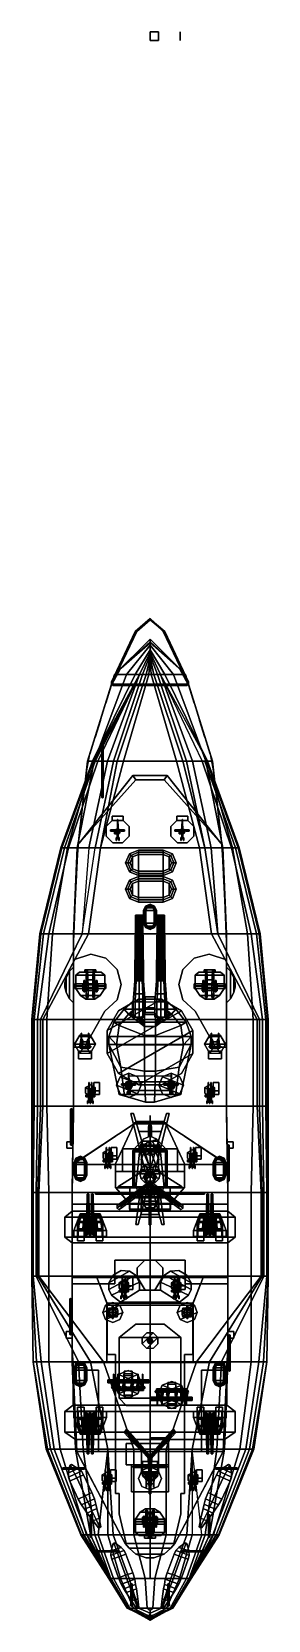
# Model space of a CAD drawing. Header units: millimetres. Extents: x -14 to 14, y -57 to 127.
import ezdxf

# ---------------------------------------------------------------- set-up
doc = ezdxf.new("R2010")
doc.units = ezdxf.units.MM
for name, color, linetype in [('barrel', 1, 'Continuous'), ('boat', 3, 'Continuous'), ('gun', 1, 'Continuous'), ('guns', 1, 'Continuous'), ('railings', 6, 'Continuous'), ('shell', 5, 'Continuous'), ('sleeve', 5, 'Continuous'), ('turret', 2, 'Continuous')]:
    doc.layers.add(name, color=color, linetype=linetype)

msp = doc.modelspace()

# ---------------------------------------------------------------- linework, layer by layer
for points in [[(0, 127.18, -53.16), (0, 126.18, -53.16), (0, 126.18, -52.16), (0, 127.18, -52.16)], [(1, 127.18, -52.16), (1, 127.18, -53.16), (0, 127.18, -53.16), (0, 127.18, -52.16)], [(1, 127.18, -53.16), (1, 126.18, -53.16), (0, 126.18, -53.16), (0, 127.18, -53.16)], [(0, 127.18, -52.16), (0, 126.18, -52.16), (1, 126.18, -52.16), (1, 127.18, -52.16)], [(1, 126.18, -52.16), (1, 126.18, -53.16), (1, 127.18, -53.16), (1, 127.18, -52.16)], [(3.48, 127.18, -55.69), (3.48, 126.18, -55.69), (3.48, 126.18, -54.69), (3.48, 127.18, -54.69)], [(3.48, 127.18, -54.69), (3.48, 126.18, -54.69), (3.48, 126.18, -55.69), (3.48, 127.18, -55.69)], [(0, 126.18, -52.16), (0, 126.18, -53.16), (1, 126.18, -53.16), (1, 126.18, -52.16)], [(0, 59.14, 9.71), (0, 59.22, 9.63), (-1.7, 57.73, 8.48), (-1.62, 57.73, 8.56)], [(0, 59.22, 9.63), (0, 59.14, 9.55), (-1.62, 57.73, 8.4), (-1.7, 57.73, 8.48)], [(0, 59.14, 9.55), (0, 59.06, 9.63), (-1.54, 57.73, 8.48), (-1.62, 57.73, 8.4)], [(0, 59.06, 9.63), (0, 59.14, 9.71), (-1.62, 57.73, 8.56), (-1.54, 57.73, 8.48)], [(0, 59.22, 9.63), (0, 59.14, 9.71), (1.7, 57.73, 8.48), (1.62, 57.73, 8.4)], [(0, 59.14, 9.55), (0, 59.22, 9.63), (1.62, 57.73, 8.4), (1.54, 57.73, 8.48)], [(0, 59.06, 9.63), (0, 59.14, 9.55), (1.54, 57.73, 8.48), (1.62, 57.73, 8.56)], [(0, 59.14, 9.71), (0, 59.06, 9.63), (1.62, 57.73, 8.56), (1.7, 57.73, 8.48)], [(-1.62, 57.73, 8.56), (-1.7, 57.73, 8.48), (-4.47, 51.89, 4), (-4.39, 51.89, 4.08)], [(-1.7, 57.73, 8.48), (-1.62, 57.73, 8.4), (-4.39, 51.89, 3.92), (-4.47, 51.89, 4)], [(-1.62, 57.73, 8.4), (-1.54, 57.73, 8.48), (-4.31, 51.89, 4), (-4.39, 51.89, 3.92)], [(-1.54, 57.73, 8.48), (-1.62, 57.73, 8.56), (-4.39, 51.89, 4.08), (-4.31, 51.89, 4)], [(1.54, 57.73, 8.48), (1.62, 57.73, 8.4), (4.39, 51.89, 3.92), (4.31, 51.89, 4)], [(1.62, 57.73, 8.56), (1.54, 57.73, 8.48), (4.31, 51.89, 4), (4.39, 51.89, 4.08)], [(1.62, 57.73, 8.4), (1.7, 57.73, 8.48), (4.47, 51.89, 4), (4.39, 51.89, 3.92)], [(1.7, 57.73, 8.48), (1.62, 57.73, 8.56), (4.39, 51.89, 4.08), (4.47, 51.89, 4)], [(0, 56.81, 5.48), (0, 56.14, 2.59), (-2.73, 52.73, 2.59), (-4.09, 52.73, 5.29)], [(0, 56.81, 5.48), (0, 56.81, 5.48), (-4.09, 52.73, 5.29), (4.09, 52.73, 5.29)], [(0, 56.14, 2.59), (0, 55.58), (-1.7, 52.73), (-2.73, 52.73, 2.59)], [(0, 55.58), (0, 55.27, -1.51), (-1.21, 52.73, -1.51), (-1.7, 52.73)], [(0, 55.27, -1.51), (0, 54.99, -2.65), (-0.86, 52.73, -2.65), (-1.21, 52.73, -1.51)], [(0, 55.39, 5.4), (-0.08, 55.31, 5.4), (-0.08, 55.31, 14.7), (0, 55.39, 14.7)], [(0.08, 55.31, 14.7), (0, 55.39, 14.7), (-0.08, 55.31, 14.7), (0, 55.23, 14.7)], [(-0.08, 55.31, 5.4), (0, 55.23, 5.4), (0, 55.23, 14.7), (-0.08, 55.31, 14.7)], [(4.09, 52.73, 5.29), (2.73, 52.73, 2.59), (0, 56.14, 2.59), (0, 56.81, 5.48)], [(2.73, 52.73, 2.59), (1.7, 52.73), (0, 55.58), (0, 56.14, 2.59)], [(1.7, 52.73), (1.21, 52.73, -1.51), (0, 55.27, -1.51), (0, 55.58)], [(0.08, 55.31, 5.4), (0, 55.39, 5.4), (0, 55.39, 14.7), (0.08, 55.31, 14.7)], [(0, 55.23, 5.4), (0.08, 55.31, 5.4), (0.08, 55.31, 14.7), (0, 55.23, 14.7)], [(1.21, 52.73, -1.51), (0.86, 52.73, -2.65), (0, 54.99, -2.65), (0, 55.27, -1.51)], [(0, 54.99, -2.65), (0, 54.72, -3.9), (-0.46, 52.73, -3.9), (-0.86, 52.73, -2.65)], [(0, 54.72, -3.9), (0, 54.6, -4.35), (-0.14, 52.73, -4.35), (-0.46, 52.73, -3.9)], [(0, 54.6, -4.35), (0, 54.6, -4.35), (0.14, 52.73, -4.35), (-0.14, 52.73, -4.35)], [(0.86, 52.73, -2.65), (0.46, 52.73, -3.9), (0, 54.72, -3.9), (0, 54.99, -2.65)], [(0.46, 52.73, -3.9), (0.14, 52.73, -4.35), (0, 54.6, -4.35), (0, 54.72, -3.9)], [(4.09, 52.73, 5.29), (-4.09, 52.73, 5.29), (-7.22, 42.71, 4.82), (7.22, 42.71, 4.82)], [(-4.09, 52.73, 5.29), (-2.73, 52.73, 2.59), (-6.44, 42.71, 1.98), (-7.22, 42.71, 4.82)], [(-1.21, 52.73, -1.51), (-1.21, 52.73, -1.51), (-6.53, 42.71, -2.65), (-6.65, 42.71, -2.35)], [(-1.7, 52.73), (-1.21, 52.73, -1.51), (-6.65, 42.71, -2.35), (-6.64, 42.71)], [(-2.73, 52.73, 2.59), (-1.7, 52.73), (-6.64, 42.71), (-6.44, 42.71, 1.98)], [(-1.21, 52.73, -1.51), (-1.21, 52.73, -1.51), (-6.33, 42.71, -2.85), (-6.53, 42.71, -2.65)], [(-1.21, 52.73, -1.51), (-1.21, 52.73, -1.51), (-6.03, 42.71, -2.96), (-6.33, 42.71, -2.85)], [(-1.21, 52.73, -1.51), (-1.21, 52.73, -1.51), (-4.91, 42.71, -2.96), (-6.03, 42.71, -2.96)], [(-1.21, 52.73, -1.51), (-0.86, 52.73, -2.65), (-4.21, 42.71, -3.74), (-4.91, 42.71, -2.96)], [(-4.39, 51.89, 4.08), (-4.47, 51.89, 4), (-4.47, 51.62, 3.69), (-4.39, 51.53, 3.77)], [(-4.47, 51.89, 4), (-4.39, 51.89, 3.92), (-4.39, 51.53, 3.61), (-4.47, 51.62, 3.69)], [(-4.39, 51.89, 3.92), (-4.31, 51.89, 4), (-4.31, 51.45, 3.69), (-4.39, 51.53, 3.61)], [(-4.31, 51.89, 4), (-4.39, 51.89, 4.08), (-4.39, 51.53, 3.77), (-4.31, 51.45, 3.69)], [(-4.39, 51.53, 3.66), (-4.31, 51.61, 3.74), (4.31, 51.61, 3.74), (4.39, 51.53, 3.66)], [(-4.31, 51.61, 3.74), (-4.39, 51.53, 3.82), (4.39, 51.53, 3.82), (4.31, 51.61, 3.74)], [(-4.31, 51.45, 3.74), (-4.39, 51.53, 3.66), (4.39, 51.53, 3.66), (4.31, 51.45, 3.74)], [(-4.39, 51.53, 3.82), (-4.31, 51.45, 3.74), (4.31, 51.45, 3.74), (4.39, 51.53, 3.82)], [(-0.86, 52.73, -2.65), (-0.46, 52.73, -3.9), (-3.81, 42.71, -4.03), (-4.21, 42.71, -3.74)], [(-0.46, 52.73, -3.9), (-0.14, 52.73, -4.35), (-3.05, 42.71, -4.35), (-3.81, 42.71, -4.03)], [(-0.14, 52.73, -4.35), (0.14, 52.73, -4.35), (3.05, 42.71, -4.35), (-3.05, 42.71, -4.35)], [(3.81, 42.71, -4.03), (3.05, 42.71, -4.35), (0.14, 52.73, -4.35), (0.46, 52.73, -3.9)], [(4.21, 42.71, -3.74), (3.81, 42.71, -4.03), (0.46, 52.73, -3.9), (0.86, 52.73, -2.65)], [(4.91, 42.71, -2.96), (4.21, 42.71, -3.74), (0.86, 52.73, -2.65), (1.21, 52.73, -1.51)], [(6.03, 42.71, -2.96), (4.91, 42.71, -2.96), (1.21, 52.73, -1.51)], [(6.64, 42.71), (6.65, 42.71, -2.35), (1.21, 52.73, -1.51), (1.7, 52.73)], [(6.44, 42.71, 1.98), (6.64, 42.71), (1.7, 52.73), (2.73, 52.73, 2.59)], [(7.22, 42.71, 4.82), (6.44, 42.71, 1.98), (2.73, 52.73, 2.59), (4.09, 52.73, 5.29)], [(4.31, 51.89, 4), (4.39, 51.89, 3.92), (4.39, 51.53, 3.61), (4.31, 51.45, 3.69)], [(4.39, 51.89, 4.08), (4.31, 51.89, 4), (4.31, 51.45, 3.69), (4.39, 51.53, 3.77)], [(4.39, 51.89, 3.92), (4.47, 51.89, 4), (4.47, 51.61, 3.69), (4.39, 51.53, 3.61)], [(4.47, 51.89, 4), (4.39, 51.89, 4.08), (4.39, 51.53, 3.77), (4.47, 51.61, 3.69)], [(-5.48, 44.82, 5.35), (-5.56, 44.74, 5.35), (-5.56, 38.49, 9.5), (-5.48, 38.57, 9.5)], [(-5.4, 44.74, 8.94), (-5.48, 44.82, 8.94), (-5.56, 44.74, 8.94), (-5.48, 44.66, 8.94)], [(-5.48, 44.82, 4.91), (-5.56, 44.74, 4.91), (-5.56, 44.74, 8.94), (-5.48, 44.82, 8.94)], [(-5.56, 44.74, 5.35), (-5.48, 44.66, 5.35), (-5.48, 38.41, 9.5), (-5.56, 38.49, 9.5)], [(-5.56, 44.74, 4.91), (-5.48, 44.66, 4.91), (-5.48, 44.66, 8.94), (-5.56, 44.74, 8.94)], [(-5.4, 44.74, 5.35), (-5.48, 44.82, 5.35), (-5.48, 38.57, 9.5), (-5.4, 38.49, 9.5)], [(-5.4, 44.74, 4.91), (-5.48, 44.82, 4.91), (-5.48, 44.82, 8.94), (-5.4, 44.74, 8.94)], [(-5.48, 44.66, 5.35), (-5.4, 44.74, 5.35), (-5.4, 38.49, 9.5), (-5.48, 38.41, 9.5)], [(-5.48, 44.66, 4.91), (-5.4, 44.74, 4.91), (-5.4, 44.74, 8.94), (-5.48, 44.66, 8.94)], [(-5.48, 38.62, 9.47), (-5.48, 38.57, 9.5), (-5.48, 44.66, 8.72), (-5.48, 44.66, 8.67)], [(-5.48, 44.66, 8.67), (-5.48, 44.66, 8.72), (-5.48, 38.57, 9.5), (-5.48, 38.62, 9.47)], [(-6.64, 42.71), (-6.65, 42.71, -2.35), (-10.33, 32.66, -2.54), (-10.33, 32.66)], [(-6.65, 42.71, -2.35), (-6.53, 42.71, -2.65), (-10.18, 32.66, -2.99), (-10.33, 32.66, -2.54)], [(-6.64, 42.71), (-6.64, 42.71), (-10.33, 32.66), (-9.55, 32.66)], [(-6.53, 42.71, -2.65), (-6.33, 42.71, -2.85), (-9.9, 32.66, -3.3), (-10.18, 32.66, -2.99)], [(-6.33, 42.71, -2.85), (-6.03, 42.71, -2.96), (-9.43, 32.66, -3.52), (-9.9, 32.66, -3.3)], [(-6.44, 42.71, 1.98), (-6.64, 42.71), (-9.55, 32.66), (-8.43, 32.66, 1.98)], [(-6.03, 42.71, -2.96), (-4.91, 42.71, -2.96), (-7.08, 32.66, -3.52), (-9.43, 32.66, -3.52)], [(-7.22, 42.71, 4.82), (-6.44, 42.71, 1.98), (-8.43, 32.66, 1.98), (-8.35, 32.66, 4.52)], [(7.22, 42.71, 4.82), (-7.22, 42.71, 4.82), (-8.35, 32.66, 4.52), (8.35, 32.66, 4.52)], [(-4.91, 42.71, -2.96), (-4.21, 42.71, -3.74), (-6.35, 32.66, -4.09), (-7.08, 32.66, -3.52)], [(-4.21, 42.71, -3.74), (-3.81, 42.71, -4.03), (-5.71, 32.66, -4.35), (-6.35, 32.66, -4.09)], [(-3.05, 42.71, -4.35), (3.05, 42.71, -4.35), (5.71, 32.66, -4.35), (-5.71, 32.66, -4.35)], [(-3.81, 42.71, -4.03), (-3.06, 42.71, -4.35), (-5.71, 32.66, -4.35)], [(6.35, 32.66, -4.09), (5.71, 32.66, -4.35), (3.05, 42.71, -4.35), (3.81, 42.71, -4.03)], [(6.35, 32.66, -4.09), (6.35, 32.66, -4.09), (3.8, 42.71, -4.03), (4.21, 42.71, -3.74)], [(7.08, 32.66, -3.52), (6.35, 32.66, -4.09), (4.21, 42.71, -3.74), (4.91, 42.71, -2.96)], [(9.43, 32.66, -3.52), (7.08, 32.66, -3.52), (4.91, 42.71, -2.96), (6.03, 42.71, -2.96)], [(9.9, 32.66, -3.3), (9.43, 32.66, -3.52), (6.03, 42.71, -2.96), (6.33, 42.71, -2.85)], [(10.18, 32.66, -2.99), (9.9, 32.66, -3.3), (6.33, 42.71, -2.85), (6.53, 42.71, -2.65)], [(8.35, 32.66, 4.52), (8.43, 32.66, 1.98), (6.44, 42.71, 1.98), (7.22, 42.71, 4.82)], [(8.43, 32.66, 1.98), (9.55, 32.66), (6.64, 42.71), (6.44, 42.71, 1.98)], [(10.33, 32.66, -2.54), (10.18, 32.66, -2.99), (6.53, 42.71, -2.65), (6.65, 42.71, -2.35)], [(10.33, 32.66), (10.33, 32.66, -2.54), (6.65, 42.71, -2.35), (6.64, 42.71)], [(9.55, 32.66), (10.33, 32.66), (6.64, 42.71)], [(-1.62, 40.55, 4.75), (-2, 41.05, 5.93), (-8.21, 33.2, 4.8), (-8.3, 33.1, 4.53)], [(-8.3, 33.1, 4.53), (-8.21, 33.2, 4.8), (-2, 41.05, 5.93), (-1.62, 40.55, 4.75)], [(-1.62, 40.55, 4.75), (-2, 41.05, 5.93), (2, 41.05, 5.93), (1.62, 40.55, 4.75)], [(1.62, 40.55, 4.75), (2, 41.05, 5.93), (-2, 41.05, 5.93), (-1.62, 40.55, 4.75)], [(8.3, 33.1, 4.53), (8.21, 33.2, 4.8), (2, 41.05, 5.93), (1.62, 40.55, 4.75)], [(1.62, 40.55, 4.75), (2, 41.05, 5.93), (8.21, 33.2, 4.8), (8.3, 33.1, 4.53)], [(-5.4, 38.49, 9.5), (-5.48, 38.57, 9.5), (-5.56, 38.49, 9.5), (-5.48, 38.41, 9.5)], [(-4.36, 35.83, 5.71), (-5.08, 35.12, 5.71), (-5.08, 35.12, 4.61), (-4.36, 35.83, 4.61)], [(-5.08, 35.12, 5.71), (-4.36, 35.83, 5.71), (-4.36, 35.83, 4.61), (-5.08, 35.12, 4.61)], [(-5.08, 35.12, 5.71), (-5.08, 34.01, 5.71), (-5.08, 34.01, 4.56), (-5.08, 35.12, 4.61)], [(-5.08, 34.01, 5.71), (-5.08, 35.12, 5.71), (-5.08, 35.12, 4.61), (-5.08, 34.01, 4.56)], [(-3.12, 35.83, 5.71), (-3.12, 36.32, 5.71), (-4.36, 36.32, 5.71), (-4.36, 35.83, 5.71)], [(-3.12, 36.32, 5.71), (-3.12, 36.32, 4.61), (-4.36, 36.32, 4.61), (-4.36, 36.32, 5.71)], [(-4.36, 36.32, 5.71), (-4.36, 36.32, 4.61), (-4.36, 35.83, 4.61), (-4.36, 35.83, 5.71)], [(-4.36, 35.83, 5.71), (-4.36, 35.83, 4.61), (-3.12, 35.83, 4.61), (-3.12, 35.83, 5.71)], [(-3.12, 35.83, 4.61), (-3.12, 36.32, 4.61), (-3.12, 36.32, 5.71), (-3.12, 35.83, 5.71)], [(-2.4, 35.12, 5.71), (-3.12, 35.83, 5.71), (-3.12, 35.83, 4.61), (-2.4, 35.12, 4.61)], [(-3.12, 35.83, 5.71), (-2.4, 35.12, 5.71), (-2.4, 35.12, 4.61), (-3.12, 35.83, 4.61)], [(-2.4, 34.01, 5.71), (-2.4, 35.12, 5.71), (-2.4, 35.12, 4.61), (-2.4, 34.01, 4.56)], [(-2.4, 35.12, 5.71), (-2.4, 34.01, 5.71), (-2.4, 34.01, 4.56), (-2.4, 35.12, 4.61)], [(3.12, 35.83, 5.71), (2.4, 35.12, 5.71), (2.4, 35.12, 4.61), (3.12, 35.83, 4.61)], [(2.4, 35.12, 5.71), (3.12, 35.83, 5.71), (3.12, 35.83, 4.61), (2.4, 35.12, 4.61)], [(2.4, 34.01, 5.71), (2.4, 35.12, 5.71), (2.4, 35.12, 4.61), (2.4, 34.01, 4.56)], [(2.4, 35.12, 5.71), (2.4, 34.01, 5.71), (2.4, 34.01, 4.56), (2.4, 35.12, 4.61)], [(4.36, 36.32, 5.71), (4.36, 36.32, 4.61), (3.12, 36.32, 4.61), (3.12, 36.32, 5.71)], [(4.36, 35.83, 5.71), (4.36, 36.32, 5.71), (3.12, 36.32, 5.71), (3.12, 35.83, 5.71)], [(3.12, 36.32, 5.71), (3.12, 36.32, 4.61), (3.12, 35.83, 4.61), (3.12, 35.83, 5.71)], [(3.12, 35.83, 5.71), (3.12, 35.83, 4.61), (4.36, 35.83, 4.61), (4.36, 35.83, 5.71)], [(4.36, 35.83, 4.61), (4.36, 36.32, 4.61), (4.36, 36.32, 5.71), (4.36, 35.83, 5.71)], [(4.36, 35.83, 5.71), (5.08, 35.12, 5.71), (5.08, 35.12, 4.61), (4.36, 35.83, 4.61)], [(5.08, 35.12, 5.71), (4.36, 35.83, 5.71), (4.36, 35.83, 4.61), (5.08, 35.12, 4.61)], [(5.08, 35.12, 5.71), (5.08, 34.01, 5.71), (5.08, 34.01, 4.56), (5.08, 35.12, 4.61)], [(5.08, 34.01, 5.71), (5.08, 35.12, 5.71), (5.08, 35.12, 4.61), (5.08, 34.01, 4.56)], [(-5.08, 34.01, 5.71), (-4.29, 33.22, 5.71), (-4.29, 33.22, 4.53), (-5.08, 34.01, 4.56)], [(-4.29, 33.22, 5.71), (-5.08, 34.01, 5.71), (-5.08, 34.01, 4.56), (-4.29, 33.22, 4.53)], [(-4.29, 33.22, 5.71), (-3.19, 33.22, 5.71), (-3.19, 33.22, 4.53), (-4.29, 33.22, 4.53)], [(-3.19, 33.22, 5.71), (-4.29, 33.22, 5.71), (-4.29, 33.22, 4.53), (-3.19, 33.22, 4.53)], [(-3.83, 34.63, 5.84), (-3.73, 34.69, 5.84), (-3.73, 34.89, 4.56), (-4.01, 34.73, 4.56)], [(-3.83, 34.51, 5.84), (-3.83, 34.63, 5.84), (-4.01, 34.73, 4.56), (-4.01, 34.41, 4.56)], [(-3.73, 34.45, 5.84), (-3.83, 34.51, 5.84), (-4.01, 34.41, 4.56), (-3.73, 34.25, 4.56)], [(-3.73, 34.69, 5.84), (-3.63, 34.63, 5.84), (-3.45, 34.73, 4.56), (-3.73, 34.89, 4.56)], [(-3.63, 34.51, 5.84), (-3.73, 34.45, 5.84), (-3.73, 34.25, 4.56), (-3.45, 34.41, 4.56)], [(-3.63, 34.63, 5.84), (-3.63, 34.51, 5.84), (-3.45, 34.41, 4.56), (-3.45, 34.73, 4.56)], [(-3.19, 33.22, 5.71), (-2.4, 34.01, 5.71), (-2.4, 34.01, 4.56), (-3.19, 33.22, 4.53)], [(-2.4, 34.01, 5.71), (-3.19, 33.22, 5.71), (-3.19, 33.22, 4.53), (-2.4, 34.01, 4.56)], [(3.19, 33.22, 5.71), (2.4, 34.01, 5.71), (2.4, 34.01, 4.56), (3.19, 33.22, 4.53)], [(2.4, 34.01, 5.71), (3.19, 33.22, 5.71), (3.19, 33.22, 4.53), (2.4, 34.01, 4.56)], [(4.29, 33.22, 5.71), (3.19, 33.22, 5.71), (3.19, 33.22, 4.53), (4.29, 33.22, 4.53)], [(3.19, 33.22, 5.71), (4.29, 33.22, 5.71), (4.29, 33.22, 4.53), (3.19, 33.22, 4.53)], [(3.63, 34.63, 5.84), (3.73, 34.69, 5.84), (3.73, 34.89, 4.56), (3.45, 34.73, 4.56)], [(3.63, 34.51, 5.84), (3.63, 34.63, 5.84), (3.45, 34.73, 4.56), (3.45, 34.41, 4.56)], [(3.73, 34.45, 5.84), (3.63, 34.51, 5.84), (3.45, 34.41, 4.56), (3.73, 34.25, 4.56)], [(3.73, 34.69, 5.84), (3.83, 34.63, 5.84), (4.01, 34.73, 4.56), (3.73, 34.89, 4.56)], [(3.83, 34.51, 5.84), (3.73, 34.45, 5.84), (3.73, 34.25, 4.56), (4.01, 34.41, 4.56)], [(3.83, 34.63, 5.84), (3.83, 34.51, 5.84), (4.01, 34.41, 4.56), (4.01, 34.73, 4.56)], [(5.08, 34.01, 5.71), (4.29, 33.22, 5.71), (4.29, 33.22, 4.53), (5.08, 34.01, 4.56)], [(4.29, 33.22, 5.71), (5.08, 34.01, 5.71), (5.08, 34.01, 4.56), (4.29, 33.22, 4.53)], [(-10.33, 32.66), (-10.33, 32.66, -2.54), (-12.71, 22.68, -2.81), (-12.74, 22.68)], [(-9.55, 32.66), (-10.33, 32.66), (-12.74, 22.68), (-11.27, 22.68)], [(-10.33, 32.66, -2.54), (-10.18, 32.66, -2.99), (-12.62, 22.68, -3.32), (-12.71, 22.68, -2.81)], [(-10.18, 32.66, -2.99), (-9.9, 32.66, -3.3), (-12.32, 22.68, -3.69), (-12.62, 22.68, -3.32)], [(-9.9, 32.66, -3.3), (-9.43, 32.66, -3.52), (-11.72, 22.68, -3.98), (-12.32, 22.68, -3.69)], [(-9.43, 32.66, -3.52), (-7.08, 32.66, -3.52), (-7.85, 22.68, -3.98), (-11.72, 22.68, -3.98)], [(-8.43, 32.66, 1.98), (-9.55, 32.66), (-11.27, 22.68), (-8.86, 22.68, 1.98)], [(-8.35, 32.66, 4.52), (-8.43, 32.66, 1.98), (-8.86, 22.68, 1.98), (-8.84, 22.68, 4.2)], [(8.35, 32.66, 4.52), (-8.35, 32.66, 4.52), (-8.84, 22.68, 4.2), (8.84, 22.68, 4.2)], [(-6.35, 32.66, -4.09), (-5.71, 32.66, -4.35), (-7.12, 22.68, -4.35), (-7.85, 22.68, -3.98)], [(-5.71, 32.66, -4.35), (5.71, 32.66, -4.35), (7.12, 22.68, -4.35), (-7.12, 22.68, -4.35)], [(7.85, 22.68, -3.98), (7.12, 22.68, -4.35), (5.71, 32.66, -4.35), (6.35, 32.66, -4.09)], [(7.85, 22.68, -3.98), (7.85, 22.68, -3.98), (6.35, 32.66, -4.09), (7.08, 32.66, -3.52)], [(11.72, 22.68, -3.98), (7.85, 22.68, -3.98), (7.08, 32.66, -3.52), (9.43, 32.66, -3.52)], [(8.84, 22.68, 4.2), (8.86, 22.68, 1.98), (8.43, 32.66, 1.98), (8.35, 32.66, 4.52)], [(8.86, 22.68, 1.98), (11.27, 22.68), (9.55, 32.66), (8.43, 32.66, 1.98)], [(12.32, 22.68, -3.69), (11.72, 22.68, -3.98), (9.43, 32.66, -3.52), (9.9, 32.66, -3.3)], [(11.27, 22.68), (12.74, 22.68), (10.33, 32.66), (9.55, 32.66)], [(12.62, 22.68, -3.32), (12.32, 22.68, -3.69), (9.9, 32.66, -3.3), (10.18, 32.66, -2.99)], [(12.71, 22.68, -2.81), (12.62, 22.68, -3.32), (10.18, 32.66, -2.99), (10.33, 32.66, -2.54)], [(12.74, 22.68), (12.71, 22.68, -2.81), (10.33, 32.66, -2.54), (10.33, 32.66)], [(-12.74, 22.68), (-12.71, 22.68, -2.81), (-13.66, 12.76, -3.06), (-13.67, 12.76)], [(-11.27, 22.68), (-12.74, 22.68), (-13.67, 12.76), (-11.92, 12.76)], [(-12.71, 22.68, -2.81), (-12.62, 22.68, -3.32), (-13.59, 12.76, -3.53), (-13.66, 12.76, -3.06)], [(-12.62, 22.68, -3.32), (-12.32, 22.68, -3.69), (-13.41, 12.76, -3.88), (-13.59, 12.76, -3.53)], [(-12.32, 22.68, -3.69), (-11.72, 22.68, -3.98), (-13, 12.76, -4.19), (-13.41, 12.76, -3.88)], [(-11.72, 22.68, -3.98), (-7.85, 22.68, -3.98), (-12.65, 12.76, -4.3), (-13, 12.76, -4.19)], [(-7.85, 22.68, -3.98), (-7.12, 22.68, -4.35), (-12.39, 12.76, -4.35), (-12.65, 12.76, -4.3)], [(-7.12, 22.68, -4.35), (7.12, 22.68, -4.35), (12.39, 12.76, -4.35), (-12.39, 12.76, -4.35)], [(-8.86, 22.68, 1.98), (-11.27, 22.68), (-11.92, 12.76), (-8.86, 12.76, 1.98)], [(-8.84, 22.68, 4.2), (-8.86, 22.68, 1.98), (-8.86, 12.76, 1.98), (-8.84, 12.76, 3.99)], [(8.84, 22.68, 4.2), (-8.84, 22.68, 4.2), (-8.84, 12.76, 3.99), (8.84, 12.76, 3.99)], [(12.65, 12.76, -4.3), (12.39, 12.76, -4.35), (7.12, 22.68, -4.35), (7.85, 22.68, -3.98)], [(13, 12.76, -4.19), (12.65, 12.76, -4.3), (7.85, 22.68, -3.98), (11.72, 22.68, -3.98)], [(8.84, 12.76, 3.99), (8.86, 12.76, 1.98), (8.86, 22.68, 1.98), (8.84, 22.68, 4.2)], [(8.86, 12.76, 1.98), (11.92, 12.76), (11.27, 22.68), (8.86, 22.68, 1.98)], [(11.92, 12.76), (13.67, 12.76), (12.74, 22.68), (11.27, 22.68)], [(13.41, 12.76, -3.88), (13, 12.76, -4.19), (11.72, 22.68, -3.98), (12.32, 22.68, -3.69)], [(13.59, 12.76, -3.53), (13.41, 12.76, -3.88), (12.32, 22.68, -3.69), (12.62, 22.68, -3.32)], [(13.66, 12.76, -3.06), (13.59, 12.76, -3.53), (12.62, 22.68, -3.32), (12.71, 22.68, -2.81)], [(13.67, 12.76), (13.66, 12.76, -3.06), (12.71, 22.68, -2.81), (12.74, 22.68)], [(-6.85, 20.34, 5.16), (-8.84, 19.67, 5.16), (-8.84, 19.67, 4.13), (-6.85, 20.34, 4.15)], [(-8.84, 19.67, 5.16), (-6.85, 20.34, 5.16), (-6.85, 20.34, 4.15), (-8.84, 19.67, 4.13)], [(-6.85, 20.34, 5.16), (-5.09, 19.87, 5.16), (-5.09, 19.87, 4.14), (-6.85, 20.34, 4.15)], [(-5.09, 19.87, 5.16), (-6.85, 20.34, 5.16), (-6.85, 20.34, 4.15), (-5.09, 19.87, 4.14)], [(5.09, 19.87, 5.16), (6.85, 20.34, 5.16), (6.85, 20.34, 4.15), (5.09, 19.87, 4.14)], [(6.85, 20.34, 5.16), (5.09, 19.87, 5.16), (5.09, 19.87, 4.14), (6.85, 20.34, 4.15)], [(6.85, 20.34, 5.16), (8.84, 19.67, 5.16), (8.84, 19.67, 4.13), (6.85, 20.34, 4.15)], [(8.84, 19.67, 5.16), (6.85, 20.34, 5.16), (6.85, 20.34, 4.15), (8.84, 19.67, 4.13)], [(-8.84, 18.83, 4.03), (-9.33, 18.37, 4.03), (-9.33, 15.17, 4.03), (-8.84, 14.71, 4.03)], [(-8.84, 18.83), (-9.33, 18.37), (-9.33, 18.37, 5.16), (-8.84, 18.83, 5.16)], [(-8.84, 18.83, 5.16), (-9.33, 18.37, 5.16), (-9.33, 18.37), (-8.84, 18.83)], [(-8.84, 18.83, 5.16), (-8.84, 19.67, 5.16), (-8.84, 19.67, 4.14), (-8.84, 18.83, 4.12)], [(-8.84, 19.67, 5.16), (-8.84, 18.83, 5.16), (-8.84, 18.83, 4.12), (-8.84, 19.67, 4.14)], [(-3.8, 18.58, 5.16), (-5.09, 19.87, 5.16), (-5.09, 19.87, 4.14), (-3.8, 18.58, 4.11)], [(-5.09, 19.87, 5.16), (-3.8, 18.58, 5.16), (-3.8, 18.58, 4.11), (-5.09, 19.87, 4.14)], [(-3.33, 16.82, 5.16), (-3.8, 18.58, 5.16), (-3.8, 18.58, 4.11), (-3.33, 16.82, 4.07)], [(-3.8, 18.58, 5.16), (-3.33, 16.82, 5.16), (-3.33, 16.82, 4.07), (-3.8, 18.58, 4.11)], [(3.33, 16.82, 5.16), (3.8, 18.58, 5.16), (3.8, 18.58, 4.11), (3.33, 16.82, 4.07)], [(3.8, 18.58, 5.16), (3.33, 16.82, 5.16), (3.33, 16.82, 4.07), (3.8, 18.58, 4.11)], [(3.8, 18.58, 5.16), (5.09, 19.87, 5.16), (5.09, 19.87, 4.14), (3.8, 18.58, 4.11)], [(5.09, 19.87, 5.16), (3.8, 18.58, 5.16), (3.8, 18.58, 4.11), (5.09, 19.87, 4.14)], [(8.84, 19.67, 5.16), (8.84, 18.83, 5.16), (8.84, 18.83, 4.12), (8.84, 19.67, 4.14)], [(8.84, 18.83, 5.16), (8.84, 19.67, 5.16), (8.84, 19.67, 4.14), (8.84, 18.83, 4.12)], [(8.84, 14.71, 4.03), (9.33, 15.17, 4.03), (9.33, 18.37, 4.03), (8.84, 18.83, 4.03)], [(8.84, 18.83, 5.16), (9.33, 18.37, 5.16), (9.33, 18.37), (8.84, 18.83)], [(8.84, 18.83), (9.33, 18.37), (9.33, 18.37, 5.16), (8.84, 18.83, 5.16)], [(-9.7, 17.65), (-9.84, 17.01), (-9.84, 17.01, 5.16), (-9.7, 17.65, 5.16)], [(-9.7, 17.65, 5.16), (-9.84, 17.01, 5.16), (-9.84, 17.01), (-9.7, 17.65)], [(-9.7, 17.65, 4.03), (-9.84, 17.01, 4.03), (-9.84, 16.53, 4.03), (-9.7, 15.89, 4.03)], [(-9.84, 17.01), (-9.84, 16.53), (-9.84, 16.53, 5.16), (-9.84, 17.01, 5.16)], [(-9.84, 17.01, 5.16), (-9.84, 16.53, 5.16), (-9.84, 16.53), (-9.84, 17.01)], [(-9.33, 18.37, 5.16), (-9.7, 17.65, 5.16), (-9.7, 17.65), (-9.33, 18.37)], [(-9.33, 18.37), (-9.7, 17.65), (-9.7, 17.65, 5.16), (-9.33, 18.37, 5.16)], [(-9.33, 18.37, 4.03), (-9.7, 17.65, 4.03), (-9.7, 15.89, 4.03), (-9.33, 15.17, 4.03)], [(-3.8, 15.06, 5.16), (-3.33, 16.82, 5.16), (-3.33, 16.82, 4.07), (-3.8, 15.06, 4.03)], [(-3.33, 16.82, 5.16), (-3.8, 15.06, 5.16), (-3.8, 15.06, 4.03), (-3.33, 16.82, 4.07)], [(3.8, 15.06, 5.16), (3.33, 16.82, 5.16), (3.33, 16.82, 4.07), (3.8, 15.06, 4.03)], [(3.33, 16.82, 5.16), (3.8, 15.06, 5.16), (3.8, 15.06, 4.03), (3.33, 16.82, 4.07)], [(9.33, 18.37), (9.7, 17.65), (9.7, 17.65, 5.16), (9.33, 18.37, 5.16)], [(9.33, 18.37, 5.16), (9.7, 17.65, 5.16), (9.7, 17.65), (9.33, 18.37)], [(9.33, 15.17, 4.03), (9.7, 15.89, 4.03), (9.7, 17.65, 4.03), (9.33, 18.37, 4.03)], [(9.7, 17.65, 5.16), (9.84, 17.01, 5.16), (9.84, 17.01), (9.7, 17.65)], [(9.7, 17.65), (9.84, 17.01), (9.84, 17.01, 5.16), (9.7, 17.65, 5.16)], [(9.7, 15.89, 4.03), (9.84, 16.53, 4.03), (9.84, 17.01, 4.03), (9.7, 17.65, 4.03)], [(9.84, 16.53), (9.84, 17.01), (9.84, 17.01, 5.16), (9.84, 16.53, 5.16)], [(9.84, 16.53, 5.16), (9.84, 17.01, 5.16), (9.84, 17.01), (9.84, 16.53)], [(-9.7, 15.89, 5.16), (-9.84, 16.53, 5.16), (-9.84, 16.53), (-9.7, 15.89)], [(-9.7, 15.89), (-9.84, 16.53), (-9.84, 16.53, 5.16), (-9.7, 15.89, 5.16)], [(-9.33, 15.17), (-9.7, 15.89), (-9.7, 15.89, 5.16), (-9.33, 15.17, 5.16)], [(-9.33, 15.17, 5.16), (-9.7, 15.89, 5.16), (-9.7, 15.89), (-9.33, 15.17)], [(-8.84, 14.71, 5.16), (-9.33, 15.17, 5.16), (-9.33, 15.17), (-8.84, 14.71)], [(-8.84, 14.71), (-9.33, 15.17), (-9.33, 15.17, 5.16), (-8.84, 14.71, 5.16)], [(-5.24, 13.74, 5), (-3.8, 15.06, 5.16), (-3.8, 15.06, 4.03), (-5.24, 13.74, 4)], [(-3.8, 15.06, 5.16), (-5.24, 13.74, 5), (-5.24, 13.74, 4), (-3.8, 15.06, 4.03)], [(-4.96, 11.49, 9.04), (1.33, 15.12, 9.04), (-1.33, 15.12, 9.04), (-3.63, 13.79, 9.04)], [(-4.96, 8.83, 9.04), (3.63, 13.79, 9.04), (1.33, 15.12, 9.04), (-4.96, 11.49, 9.04)], [(-1.33, 15.12, 3.99), (-3.63, 13.79, 3.99), (-3.63, 13.79, 9.04), (-1.33, 15.12, 9.04)], [(1.33, 15.12, 3.99), (-1.33, 15.12, 3.99), (-1.33, 15.12, 9.04), (1.33, 15.12, 9.04)], [(3.63, 13.79, 3.99), (1.33, 15.12, 3.99), (1.33, 15.12, 9.04), (3.63, 13.79, 9.04)], [(5.24, 13.74, 5), (3.8, 15.06, 5.16), (3.8, 15.06, 4.03), (5.24, 13.74, 4)], [(3.8, 15.06, 5.16), (5.24, 13.74, 5), (5.24, 13.74, 4), (3.8, 15.06, 4.03)], [(8.84, 14.71, 5.16), (9.33, 15.17, 5.16), (9.33, 15.17), (8.84, 14.71)], [(8.84, 14.71), (9.33, 15.17), (9.33, 15.17, 5.16), (8.84, 14.71, 5.16)], [(9.33, 15.17, 5.16), (9.7, 15.89, 5.16), (9.7, 15.89), (9.33, 15.17)], [(9.33, 15.17), (9.7, 15.89), (9.7, 15.89, 5.16), (9.33, 15.17, 5.16)], [(9.7, 15.89, 5.16), (9.84, 16.53, 5.16), (9.84, 16.53), (9.7, 15.89)], [(9.7, 15.89), (9.84, 16.53), (9.84, 16.53, 5.16), (9.7, 15.89, 5.16)], [(-8.84, 14.71, 5.16), (-8.84, 9.58, 5), (-8.84, 9.58, 4), (-8.84, 14.71, 4.03)], [(-8.84, 14.71, 4.03), (-8.84, 9.58, 4), (-8.84, 9.58, 5), (-8.84, 14.71, 5.16)], [(-7.57, 9.58, 5), (-5.24, 13.74, 5), (-5.24, 13.74, 4), (-7.57, 9.58, 3.99)], [(-7.57, 9.58, 3.99), (-5.24, 13.74, 4), (-5.24, 13.74, 5), (-7.57, 9.58, 5)], [(-3.63, 6.53, 9.04), (4.96, 11.49, 9.04), (3.63, 13.79, 9.04), (-4.96, 8.83, 9.04)], [(-3.63, 13.79, 3.99), (-4.96, 11.49, 3.99), (-4.96, 11.49, 9.04), (-3.63, 13.79, 9.04)], [(4.96, 11.49, 3.99), (3.63, 13.79, 3.99), (3.63, 13.79, 9.04), (4.96, 11.49, 9.04)], [(7.57, 9.58, 5), (5.24, 13.74, 5), (5.24, 13.74, 4), (7.57, 9.58, 3.99)], [(7.57, 9.58, 3.99), (5.24, 13.74, 4), (5.24, 13.74, 5), (7.57, 9.58, 5)], [(8.84, 14.71, 5.16), (8.84, 9.58, 5), (8.84, 9.58, 4), (8.84, 14.71, 4.03)], [(8.84, 14.71, 4.03), (8.84, 9.58, 4), (8.84, 9.58, 5), (8.84, 14.71, 5.16)], [(-13.67, 12.76), (-13.66, 12.76, -3.06), (-13.66, 2.72, -3.06), (-13.67, 2.72)], [(-11.92, 12.76), (-13.67, 12.76), (-13.67, 2.72), (-11.92, 2.72)], [(-13.66, 12.76, -3.06), (-13.59, 12.76, -3.53), (-13.59, 2.72, -3.53), (-13.66, 2.72, -3.06)], [(-13.59, 12.76, -3.53), (-13.41, 12.76, -3.88), (-13.41, 2.72, -3.88), (-13.59, 2.72, -3.53)], [(-13.41, 12.76, -3.88), (-13, 12.76, -4.19), (-13, 2.72, -4.19), (-13.41, 2.72, -3.88)], [(-13, 12.76, -4.19), (-12.65, 12.76, -4.3), (-12.65, 2.72, -4.3), (-13, 2.72, -4.19)], [(-12.65, 12.76, -4.3), (-12.39, 12.76, -4.35), (-12.39, 2.72, -4.35), (-12.65, 2.72, -4.3)], [(-12.39, 12.76, -4.35), (12.39, 12.76, -4.35), (12.39, 2.72, -4.35), (-12.39, 2.72, -4.35)], [(-8.86, 12.76, 1.98), (-11.92, 12.76), (-11.92, 2.72), (-8.86, 2.72, 1.98)], [(-8.84, 12.76, 3.99), (-8.86, 12.76, 1.98), (-8.86, 2.72, 1.98), (-8.84, 2.72, 3.99)], [(8.84, 12.76, 3.99), (-8.84, 12.76, 3.99), (-8.84, 2.72, 3.99), (8.84, 2.72, 3.99)], [(-7.98, 9.44, 8.21), (-7.93, 9.44, 8.24), (-7.93, 11.19, 8.24), (-7.98, 11.19, 8.21)], [(-7.93, 9.44, 8.18), (-7.98, 9.44, 8.21), (-7.98, 11.19, 8.21), (-7.93, 11.19, 8.18)], [(-7.93, 11.19, 8.24), (-7.93, 11.19, 8.18), (-7.98, 11.19, 8.21)], [(-7.93, 9.44, 8.24), (-7.93, 9.44, 8.18), (-7.93, 11.19, 8.18), (-7.93, 11.19, 8.24)], [(-7.12, 9.44, 8.21), (-7.07, 9.44, 8.24), (-7.07, 11.19, 8.24), (-7.12, 11.19, 8.21)], [(-7.07, 9.44, 8.18), (-7.12, 9.44, 8.21), (-7.12, 11.19, 8.21), (-7.07, 11.19, 8.18)], [(-7.07, 11.19, 8.24), (-7.07, 11.19, 8.18), (-7.12, 11.19, 8.21)], [(-7.07, 9.44, 8.24), (-7.07, 9.44, 8.18), (-7.07, 11.19, 8.18), (-7.07, 11.19, 8.24)], [(-4.96, 11.49, 3.99), (-4.96, 8.83, 3.99), (-4.96, 8.83, 9.04), (-4.96, 11.49, 9.04)], [(-1.33, 5.2, 9.04), (4.96, 8.83, 9.04), (4.96, 11.49, 9.04), (-3.63, 6.53, 9.04)], [(4.96, 8.83, 3.99), (4.96, 11.49, 3.99), (4.96, 11.49, 9.04), (4.96, 8.83, 9.04)], [(7.06, 9.44, 8.21), (7.11, 9.44, 8.24), (7.11, 11.19, 8.24), (7.06, 11.19, 8.21)], [(7.11, 9.44, 8.18), (7.06, 9.44, 8.21), (7.06, 11.19, 8.21), (7.11, 11.19, 8.18)], [(7.11, 11.19, 8.24), (7.11, 11.19, 8.18), (7.06, 11.19, 8.21)], [(7.11, 9.44, 8.24), (7.11, 9.44, 8.18), (7.11, 11.19, 8.18), (7.11, 11.19, 8.24)], [(7.92, 9.44, 8.21), (7.97, 9.44, 8.24), (7.97, 11.19, 8.24), (7.92, 11.19, 8.21)], [(7.97, 9.44, 8.18), (7.92, 9.44, 8.21), (7.92, 11.19, 8.21), (7.97, 11.19, 8.18)], [(7.97, 11.19, 8.24), (7.97, 11.19, 8.18), (7.92, 11.19, 8.21)], [(7.97, 9.44, 8.24), (7.97, 9.44, 8.18), (7.97, 11.19, 8.18), (7.97, 11.19, 8.24)], [(8.84, 2.72, 3.99), (8.86, 2.72, 1.98), (8.86, 12.76, 1.98), (8.84, 12.76, 3.99)], [(8.86, 2.72, 1.98), (11.92, 2.72), (11.92, 12.76), (8.86, 12.76, 1.98)], [(11.92, 2.72), (13.67, 2.72), (13.67, 12.76), (11.92, 12.76)], [(12.65, 2.72, -4.3), (12.39, 2.72, -4.35), (12.39, 12.76, -4.35), (12.65, 12.76, -4.3)], [(13, 2.72, -4.19), (12.65, 2.72, -4.3), (12.65, 12.76, -4.3), (13, 12.76, -4.19)], [(13.41, 2.72, -3.88), (13, 2.72, -4.19), (13, 12.76, -4.19), (13.41, 12.76, -3.88)], [(13.59, 2.72, -3.53), (13.41, 2.72, -3.88), (13.41, 12.76, -3.88), (13.59, 12.76, -3.53)], [(13.66, 2.72, -3.06), (13.59, 2.72, -3.53), (13.59, 12.76, -3.53), (13.66, 12.76, -3.06)], [(13.67, 2.72), (13.66, 2.72, -3.06), (13.66, 12.76, -3.06), (13.67, 12.76)], [(-8.84, 9.58, 5), (-7.57, 9.58, 5), (-7.57, 9.58, 4), (-8.84, 9.58, 4)], [(-8.84, 9.58, 4), (-7.57, 9.58, 4), (-7.57, 9.58, 5), (-8.84, 9.58, 5)], [(-6.91, 10.96, 6.48), (-8.13, 10.96, 6.48), (-8.74, 9.9, 6.48), (-6.3, 9.9, 6.48)], [(-7.68, 10.19, 6.24), (-7.85, 9.9, 6.24), (-8.74, 9.9, 6.48), (-8.13, 10.96, 6.48)], [(-8.13, 10.96, 6.48), (-8.74, 9.9, 6.48), (-8.74, 9.9, 7.79), (-8.13, 10.96, 7.79)], [(-8.74, 9.9, 6.48), (-8.13, 10.96, 6.48), (-8.13, 10.96, 7.79), (-8.74, 9.9, 7.79)], [(-6.3, 9.9, 6.48), (-8.74, 9.9, 6.48), (-8.27, 9.09, 6.48), (-6.77, 9.09, 6.48)], [(-7.85, 9.9, 6.24), (-7.68, 9.61, 6.24), (-8.13, 8.84, 6.48), (-8.74, 9.9, 6.48)], [(-8.74, 9.9, 6.48), (-8.27, 9.09, 6.48), (-8.27, 9.09, 7.79), (-8.74, 9.9, 7.79)], [(-8.27, 9.09, 6.48), (-8.74, 9.9, 6.48), (-8.74, 9.9, 7.79), (-8.27, 9.09, 7.79)], [(-8.06, 9.56, 8.02), (-8.08, 9.69, 7.98), (-8.21, 9.69, 8.21), (-8.18, 9.56, 8.21)], [(-8.18, 9.56, 8.21), (-8.21, 9.69, 8.21), (-8.08, 9.69, 7.98), (-8.06, 9.56, 8.01)], [(-8.18, 9.56, 8.21), (-8.21, 9.69, 8.21), (-8.08, 9.69, 8.44), (-8.06, 9.56, 8.41)], [(-8.06, 9.56, 8.41), (-8.08, 9.69, 8.44), (-8.21, 9.69, 8.21), (-8.18, 9.56, 8.21)], [(-8.02, 9.46, 8.1), (-8.06, 9.56, 8.02), (-8.18, 9.56, 8.21), (-8.08, 9.46, 8.21)], [(-8.08, 9.46, 8.21), (-8.18, 9.56, 8.21), (-8.06, 9.56, 8.01), (-8.02, 9.46, 8.1)], [(-8.08, 9.46, 8.21), (-8.18, 9.56, 8.21), (-8.06, 9.56, 8.41), (-8.02, 9.46, 8.32)], [(-8.02, 9.46, 8.32), (-8.06, 9.56, 8.41), (-8.18, 9.56, 8.21), (-8.08, 9.46, 8.21)], [(-8.14, 9.56, 8.21), (-8.15, 9.59, 8.21), (-7.98, 10.61, 8.21), (-7.98, 10.57, 8.21)], [(-7.98, 10.57, 8.21), (-7.98, 10.61, 8.21), (-8.15, 9.59, 8.21), (-8.14, 9.56, 8.21)], [(-7.36, 10.19, 6.24), (-7.68, 10.19, 6.24), (-8.13, 10.96, 6.48), (-6.91, 10.96, 6.48)], [(-6.91, 10.96, 6.48), (-8.13, 10.96, 6.48), (-8.13, 10.96, 7.79), (-6.91, 10.96, 7.79)], [(-8.13, 10.96, 6.48), (-6.91, 10.96, 6.48), (-6.91, 10.96, 7.79), (-8.13, 10.96, 7.79)], [(-7.68, 9.61, 6.24), (-7.36, 9.61, 6.24), (-6.91, 8.84, 6.48), (-8.13, 8.84, 6.48)], [(-8.06, 9.56, 8.41), (-8.08, 9.69, 8.44), (-7.82, 9.69, 8.44), (-7.84, 9.56, 8.41)], [(-7.84, 9.56, 8.41), (-7.82, 9.69, 8.44), (-8.08, 9.69, 8.44), (-8.06, 9.56, 8.41)], [(-7.84, 9.56, 8.01), (-7.82, 9.69, 7.98), (-8.08, 9.69, 7.98), (-8.06, 9.56, 8.02)], [(-8.06, 9.56, 8.01), (-8.08, 9.69, 7.98), (-7.82, 9.69, 7.98), (-7.84, 9.56, 8.02)], [(-7.95, 9.43, 8.21), (-8.02, 9.46, 8.1), (-8.08, 9.46, 8.21), (-7.95, 9.43, 8.21)], [(-7.95, 9.43, 8.21), (-8.08, 9.46, 8.21), (-8.02, 9.46, 8.1), (-7.95, 9.43, 8.21)], [(-7.95, 9.43, 8.21), (-8.08, 9.46, 8.21), (-8.02, 9.46, 8.32), (-7.95, 9.43, 8.21)], [(-7.95, 9.43, 8.21), (-8.02, 9.46, 8.32), (-8.08, 9.46, 8.21), (-7.95, 9.43, 8.21)], [(-8.02, 9.46, 8.32), (-8.06, 9.56, 8.41), (-7.84, 9.56, 8.41), (-7.88, 9.46, 8.32)], [(-7.88, 9.46, 8.32), (-7.84, 9.56, 8.41), (-8.06, 9.56, 8.41), (-8.02, 9.46, 8.32)], [(-7.88, 9.46, 8.1), (-7.84, 9.56, 8.01), (-8.06, 9.56, 8.02), (-8.02, 9.46, 8.1)], [(-8.02, 9.46, 8.1), (-8.06, 9.56, 8.01), (-7.84, 9.56, 8.02), (-7.88, 9.46, 8.1)], [(-7.95, 9.43, 8.21), (-7.88, 9.46, 8.1), (-8.02, 9.46, 8.1), (-7.95, 9.43, 8.21)], [(-7.95, 9.43, 8.21), (-8.02, 9.46, 8.1), (-7.88, 9.46, 8.1), (-7.95, 9.43, 8.21)], [(-7.95, 9.43, 8.21), (-8.02, 9.46, 8.32), (-7.88, 9.46, 8.32), (-7.95, 9.43, 8.21)], [(-7.95, 9.43, 8.21), (-7.88, 9.46, 8.32), (-8.02, 9.46, 8.32), (-7.95, 9.43, 8.21)], [(-7.96, 10.79, 7.48), (-7.96, 10.79, 6.48), (-7.96, 9.43, 6.48), (-7.96, 9.43, 8.07)], [(-7.08, 10.79, 7.48), (-7.08, 10.79, 6.48), (-7.96, 10.79, 6.48), (-7.96, 10.79, 7.48)], [(-7.08, 9.43, 8.07), (-7.08, 10.79, 7.48), (-7.96, 10.79, 7.48), (-7.96, 9.43, 8.07)], [(-7.96, 9.43, 8.07), (-7.96, 9.43, 6.48), (-7.08, 9.43, 6.48), (-7.08, 9.43, 8.07)], [(-7.95, 9.43, 8.21), (-7.82, 9.46, 8.21), (-7.88, 9.46, 8.1), (-7.95, 9.43, 8.21)], [(-7.95, 9.43, 8.21), (-7.88, 9.46, 8.1), (-7.82, 9.46, 8.21), (-7.95, 9.43, 8.21)], [(-7.95, 9.43, 8.21), (-7.88, 9.46, 8.32), (-7.82, 9.46, 8.21), (-7.95, 9.43, 8.21)], [(-7.95, 9.43, 8.21), (-7.82, 9.46, 8.21), (-7.88, 9.46, 8.32), (-7.95, 9.43, 8.21)], [(-7.93, 10.57, 8.18), (-7.93, 10.61, 8.18), (-7.85, 9.59, 8.04), (-7.86, 9.56, 8.05)], [(-7.86, 9.56, 8.05), (-7.85, 9.59, 8.04), (-7.93, 10.61, 8.18), (-7.93, 10.57, 8.18)], [(-7.93, 10.57, 8.24), (-7.93, 10.61, 8.24), (-7.85, 9.59, 8.38), (-7.86, 9.56, 8.37)], [(-7.86, 9.56, 8.37), (-7.85, 9.59, 8.38), (-7.93, 10.61, 8.24), (-7.93, 10.57, 8.24)], [(-7.82, 9.46, 8.21), (-7.72, 9.56, 8.21), (-7.84, 9.56, 8.01), (-7.88, 9.46, 8.1)], [(-7.88, 9.46, 8.1), (-7.84, 9.56, 8.02), (-7.72, 9.56, 8.21), (-7.82, 9.46, 8.21)], [(-7.88, 9.46, 8.32), (-7.84, 9.56, 8.41), (-7.72, 9.56, 8.21), (-7.82, 9.46, 8.21)], [(-7.82, 9.46, 8.21), (-7.72, 9.56, 8.21), (-7.84, 9.56, 8.41), (-7.88, 9.46, 8.32)], [(-7.68, 10.19, 3.99), (-7.85, 9.9, 3.99), (-7.85, 9.9, 6.24), (-7.68, 10.19, 6.24)], [(-7.85, 9.9, 3.99), (-7.68, 9.61, 3.99), (-7.68, 9.61, 6.24), (-7.85, 9.9, 6.24)], [(-7.72, 9.56, 8.21), (-7.69, 9.69, 8.21), (-7.82, 9.69, 7.98), (-7.84, 9.56, 8.01)], [(-7.84, 9.56, 8.02), (-7.82, 9.69, 7.98), (-7.69, 9.69, 8.21), (-7.72, 9.56, 8.21)], [(-7.84, 9.56, 8.41), (-7.82, 9.69, 8.44), (-7.69, 9.69, 8.21), (-7.72, 9.56, 8.21)], [(-7.72, 9.56, 8.21), (-7.69, 9.69, 8.21), (-7.82, 9.69, 8.44), (-7.84, 9.56, 8.41)], [(-7.36, 10.19, 3.99), (-7.68, 10.19, 3.99), (-7.68, 10.19, 6.24), (-7.36, 10.19, 6.24)], [(-7.68, 9.61, 3.99), (-7.36, 9.61, 3.99), (-7.36, 9.61, 6.24), (-7.68, 9.61, 6.24)], [(-7.19, 9.9, 6.24), (-7.36, 10.19, 6.24), (-6.91, 10.96, 6.48), (-6.3, 9.9, 6.48)], [(-7.36, 9.61, 3.99), (-7.19, 9.9, 3.99), (-7.19, 9.9, 6.24), (-7.36, 9.61, 6.24)], [(-7.36, 9.61, 6.24), (-7.19, 9.9, 6.24), (-6.3, 9.9, 6.48), (-6.91, 8.84, 6.48)], [(-7.19, 9.9, 3.99), (-7.36, 10.19, 3.99), (-7.36, 10.19, 6.24), (-7.19, 9.9, 6.24)], [(-7.2, 9.56, 8.02), (-7.22, 9.69, 7.98), (-7.35, 9.69, 8.21), (-7.32, 9.56, 8.21)], [(-7.32, 9.56, 8.21), (-7.35, 9.69, 8.21), (-7.22, 9.69, 7.98), (-7.2, 9.56, 8.01)], [(-7.32, 9.56, 8.21), (-7.35, 9.69, 8.21), (-7.22, 9.69, 8.44), (-7.2, 9.56, 8.41)], [(-7.2, 9.56, 8.41), (-7.22, 9.69, 8.44), (-7.35, 9.69, 8.21), (-7.32, 9.56, 8.21)], [(-7.16, 9.46, 8.1), (-7.2, 9.56, 8.02), (-7.32, 9.56, 8.21), (-7.22, 9.46, 8.21)], [(-7.22, 9.46, 8.21), (-7.32, 9.56, 8.21), (-7.2, 9.56, 8.01), (-7.16, 9.46, 8.1)], [(-7.22, 9.46, 8.21), (-7.32, 9.56, 8.21), (-7.2, 9.56, 8.41), (-7.16, 9.46, 8.32)], [(-7.16, 9.46, 8.32), (-7.2, 9.56, 8.41), (-7.32, 9.56, 8.21), (-7.22, 9.46, 8.21)], [(-7.28, 9.56, 8.21), (-7.29, 9.59, 8.21), (-7.12, 10.61, 8.21), (-7.12, 10.57, 8.21)], [(-7.12, 10.57, 8.21), (-7.12, 10.61, 8.21), (-7.29, 9.59, 8.21), (-7.28, 9.56, 8.21)], [(-7.2, 9.56, 8.41), (-7.22, 9.69, 8.44), (-6.96, 9.69, 8.44), (-6.98, 9.56, 8.41)], [(-6.98, 9.56, 8.41), (-6.96, 9.69, 8.44), (-7.22, 9.69, 8.44), (-7.2, 9.56, 8.41)], [(-6.98, 9.56, 8.01), (-6.96, 9.69, 7.98), (-7.22, 9.69, 7.98), (-7.2, 9.56, 8.02)], [(-7.2, 9.56, 8.01), (-7.22, 9.69, 7.98), (-6.96, 9.69, 7.98), (-6.98, 9.56, 8.02)], [(-7.09, 9.43, 8.21), (-7.16, 9.46, 8.1), (-7.22, 9.46, 8.21), (-7.09, 9.43, 8.21)], [(-7.09, 9.43, 8.21), (-7.22, 9.46, 8.21), (-7.16, 9.46, 8.1), (-7.09, 9.43, 8.21)], [(-7.09, 9.43, 8.21), (-7.22, 9.46, 8.21), (-7.16, 9.46, 8.32), (-7.09, 9.43, 8.21)], [(-7.09, 9.43, 8.21), (-7.16, 9.46, 8.32), (-7.22, 9.46, 8.21), (-7.09, 9.43, 8.21)], [(-7.16, 9.46, 8.32), (-7.2, 9.56, 8.41), (-6.98, 9.56, 8.41), (-7.03, 9.46, 8.32)], [(-7.03, 9.46, 8.32), (-6.98, 9.56, 8.41), (-7.2, 9.56, 8.41), (-7.16, 9.46, 8.32)], [(-7.03, 9.46, 8.1), (-6.98, 9.56, 8.01), (-7.2, 9.56, 8.02), (-7.16, 9.46, 8.1)], [(-7.16, 9.46, 8.1), (-7.2, 9.56, 8.01), (-6.98, 9.56, 8.02), (-7.03, 9.46, 8.1)], [(-7.09, 9.43, 8.21), (-7.03, 9.46, 8.1), (-7.16, 9.46, 8.1), (-7.09, 9.43, 8.21)], [(-7.09, 9.43, 8.21), (-7.16, 9.46, 8.1), (-7.03, 9.46, 8.1), (-7.09, 9.43, 8.21)], [(-7.09, 9.43, 8.21), (-7.16, 9.46, 8.32), (-7.03, 9.46, 8.32), (-7.09, 9.43, 8.21)], [(-7.09, 9.43, 8.21), (-7.03, 9.46, 8.32), (-7.16, 9.46, 8.32), (-7.09, 9.43, 8.21)], [(-7.09, 9.43, 8.21), (-6.96, 9.46, 8.21), (-7.03, 9.46, 8.1), (-7.09, 9.43, 8.21)], [(-7.09, 9.43, 8.21), (-7.03, 9.46, 8.1), (-6.96, 9.46, 8.21), (-7.09, 9.43, 8.21)], [(-7.09, 9.43, 8.21), (-7.03, 9.46, 8.32), (-6.96, 9.46, 8.21), (-7.09, 9.43, 8.21)], [(-7.09, 9.43, 8.21), (-6.96, 9.46, 8.21), (-7.03, 9.46, 8.32), (-7.09, 9.43, 8.21)], [(-7.08, 9.43, 6.48), (-7.08, 10.79, 6.48), (-7.08, 10.79, 7.48), (-7.08, 9.43, 8.07)], [(-7.08, 10.57, 8.18), (-7.08, 10.61, 8.18), (-6.99, 9.59, 8.04), (-7, 9.56, 8.05)], [(-7, 9.56, 8.05), (-6.99, 9.59, 8.04), (-7.08, 10.61, 8.18), (-7.08, 10.57, 8.18)], [(-7.08, 10.57, 8.24), (-7.08, 10.61, 8.24), (-6.99, 9.59, 8.38), (-7, 9.56, 8.37)], [(-7, 9.56, 8.37), (-6.99, 9.59, 8.38), (-7.08, 10.61, 8.24), (-7.08, 10.57, 8.24)], [(-6.96, 9.46, 8.21), (-6.86, 9.56, 8.21), (-6.98, 9.56, 8.01), (-7.03, 9.46, 8.1)], [(-7.03, 9.46, 8.1), (-6.98, 9.56, 8.02), (-6.86, 9.56, 8.21), (-6.96, 9.46, 8.21)], [(-7.03, 9.46, 8.32), (-6.98, 9.56, 8.41), (-6.86, 9.56, 8.21), (-6.96, 9.46, 8.21)], [(-6.96, 9.46, 8.21), (-6.86, 9.56, 8.21), (-6.98, 9.56, 8.41), (-7.03, 9.46, 8.32)], [(-6.86, 9.56, 8.21), (-6.83, 9.69, 8.21), (-6.96, 9.69, 7.98), (-6.98, 9.56, 8.01)], [(-6.98, 9.56, 8.02), (-6.96, 9.69, 7.98), (-6.83, 9.69, 8.21), (-6.86, 9.56, 8.21)], [(-6.98, 9.56, 8.41), (-6.96, 9.69, 8.44), (-6.83, 9.69, 8.21), (-6.86, 9.56, 8.21)], [(-6.86, 9.56, 8.21), (-6.83, 9.69, 8.21), (-6.96, 9.69, 8.44), (-6.98, 9.56, 8.41)], [(-6.3, 9.9, 6.48), (-6.91, 10.96, 6.48), (-6.91, 10.96, 7.79), (-6.3, 9.9, 7.79)], [(-6.91, 10.96, 6.48), (-6.3, 9.9, 6.48), (-6.3, 9.9, 7.79), (-6.91, 10.96, 7.79)], [(-6.77, 9.09, 6.48), (-6.3, 9.9, 6.48), (-6.3, 9.9, 7.79), (-6.77, 9.09, 7.79)], [(-6.3, 9.9, 6.48), (-6.77, 9.09, 6.48), (-6.77, 9.09, 7.79), (-6.3, 9.9, 7.79)], [(8.13, 10.96, 6.48), (6.91, 10.96, 6.48), (6.3, 9.9, 6.48), (8.74, 9.9, 6.48)], [(6.3, 9.9, 6.48), (6.91, 10.96, 6.48), (6.91, 10.96, 7.79), (6.3, 9.9, 7.79)], [(6.91, 10.96, 6.48), (6.3, 9.9, 6.48), (6.3, 9.9, 7.79), (6.91, 10.96, 7.79)], [(7.36, 10.19, 6.24), (7.19, 9.9, 6.24), (6.3, 9.9, 6.48), (6.91, 10.96, 6.48)], [(8.74, 9.9, 6.48), (6.3, 9.9, 6.48), (6.77, 9.09, 6.48), (8.27, 9.09, 6.48)], [(6.3, 9.9, 6.48), (6.77, 9.09, 6.48), (6.77, 9.09, 7.79), (6.3, 9.9, 7.79)], [(6.77, 9.09, 6.48), (6.3, 9.9, 6.48), (6.3, 9.9, 7.79), (6.77, 9.09, 7.79)], [(7.19, 9.9, 6.24), (7.36, 9.61, 6.24), (6.91, 8.84, 6.48), (6.3, 9.9, 6.48)], [(6.98, 9.56, 8.02), (6.96, 9.69, 7.98), (6.83, 9.69, 8.21), (6.86, 9.56, 8.21)], [(6.86, 9.56, 8.21), (6.83, 9.69, 8.21), (6.96, 9.69, 7.98), (6.98, 9.56, 8.01)], [(6.86, 9.56, 8.21), (6.83, 9.69, 8.21), (6.96, 9.69, 8.44), (6.98, 9.56, 8.41)], [(6.98, 9.56, 8.41), (6.96, 9.69, 8.44), (6.83, 9.69, 8.21), (6.86, 9.56, 8.21)], [(7.03, 9.46, 8.1), (6.98, 9.56, 8.02), (6.86, 9.56, 8.21), (6.96, 9.46, 8.21)], [(6.96, 9.46, 8.21), (6.86, 9.56, 8.21), (6.98, 9.56, 8.01), (7.03, 9.46, 8.1)], [(6.96, 9.46, 8.21), (6.86, 9.56, 8.21), (6.98, 9.56, 8.41), (7.03, 9.46, 8.32)], [(7.03, 9.46, 8.32), (6.98, 9.56, 8.41), (6.86, 9.56, 8.21), (6.96, 9.46, 8.21)], [(6.9, 9.56, 8.21), (6.89, 9.59, 8.21), (7.06, 10.61, 8.21), (7.06, 10.57, 8.21)], [(7.06, 10.57, 8.21), (7.06, 10.61, 8.21), (6.89, 9.59, 8.21), (6.9, 9.56, 8.21)], [(6.91, 10.96, 6.48), (8.13, 10.96, 6.48), (8.13, 10.96, 7.79), (6.91, 10.96, 7.79)], [(8.13, 10.96, 6.48), (6.91, 10.96, 6.48), (6.91, 10.96, 7.79), (8.13, 10.96, 7.79)], [(7.68, 10.19, 6.24), (7.36, 10.19, 6.24), (6.91, 10.96, 6.48), (8.13, 10.96, 6.48)], [(7.36, 9.61, 6.24), (7.68, 9.61, 6.24), (8.13, 8.84, 6.48), (6.91, 8.84, 6.48)], [(6.98, 9.56, 8.41), (6.96, 9.69, 8.44), (7.22, 9.69, 8.44), (7.2, 9.56, 8.41)], [(7.2, 9.56, 8.41), (7.22, 9.69, 8.44), (6.96, 9.69, 8.44), (6.98, 9.56, 8.41)], [(7.2, 9.56, 8.01), (7.22, 9.69, 7.98), (6.96, 9.69, 7.98), (6.98, 9.56, 8.02)], [(6.98, 9.56, 8.01), (6.96, 9.69, 7.98), (7.22, 9.69, 7.98), (7.2, 9.56, 8.02)], [(7.09, 9.43, 8.21), (7.03, 9.46, 8.1), (6.96, 9.46, 8.21), (7.09, 9.43, 8.21)], [(7.09, 9.43, 8.21), (6.96, 9.46, 8.21), (7.03, 9.46, 8.1), (7.09, 9.43, 8.21)], [(7.09, 9.43, 8.21), (6.96, 9.46, 8.21), (7.03, 9.46, 8.32), (7.09, 9.43, 8.21)], [(7.09, 9.43, 8.21), (7.03, 9.46, 8.32), (6.96, 9.46, 8.21), (7.09, 9.43, 8.21)], [(7.03, 9.46, 8.32), (6.98, 9.56, 8.41), (7.2, 9.56, 8.41), (7.16, 9.46, 8.32)], [(7.16, 9.46, 8.32), (7.2, 9.56, 8.41), (6.98, 9.56, 8.41), (7.03, 9.46, 8.32)], [(7.16, 9.46, 8.1), (7.2, 9.56, 8.01), (6.98, 9.56, 8.02), (7.03, 9.46, 8.1)], [(7.03, 9.46, 8.1), (6.98, 9.56, 8.01), (7.2, 9.56, 8.02), (7.16, 9.46, 8.1)], [(7.09, 9.43, 8.21), (7.16, 9.46, 8.1), (7.03, 9.46, 8.1), (7.09, 9.43, 8.21)], [(7.09, 9.43, 8.21), (7.03, 9.46, 8.1), (7.16, 9.46, 8.1), (7.09, 9.43, 8.21)], [(7.09, 9.43, 8.21), (7.03, 9.46, 8.32), (7.16, 9.46, 8.32), (7.09, 9.43, 8.21)], [(7.09, 9.43, 8.21), (7.16, 9.46, 8.32), (7.03, 9.46, 8.32), (7.09, 9.43, 8.21)], [(7.08, 10.79, 7.48), (7.08, 10.79, 6.48), (7.08, 9.43, 6.48), (7.08, 9.43, 8.07)], [(7.96, 10.79, 7.48), (7.96, 10.79, 6.48), (7.08, 10.79, 6.48), (7.08, 10.79, 7.48)], [(7.96, 9.43, 8.07), (7.96, 10.79, 7.48), (7.08, 10.79, 7.48), (7.08, 9.43, 8.07)], [(7.08, 9.43, 8.07), (7.08, 9.43, 6.48), (7.96, 9.43, 6.48), (7.96, 9.43, 8.07)], [(7.09, 9.43, 8.21), (7.22, 9.46, 8.21), (7.16, 9.46, 8.1), (7.09, 9.43, 8.21)], [(7.09, 9.43, 8.21), (7.16, 9.46, 8.1), (7.22, 9.46, 8.21), (7.09, 9.43, 8.21)], [(7.09, 9.43, 8.21), (7.16, 9.46, 8.32), (7.22, 9.46, 8.21), (7.09, 9.43, 8.21)], [(7.09, 9.43, 8.21), (7.22, 9.46, 8.21), (7.16, 9.46, 8.32), (7.09, 9.43, 8.21)], [(7.11, 10.57, 8.18), (7.11, 10.61, 8.18), (7.19, 9.59, 8.04), (7.18, 9.56, 8.05)], [(7.18, 9.56, 8.05), (7.19, 9.59, 8.04), (7.11, 10.61, 8.18), (7.11, 10.57, 8.18)], [(7.11, 10.57, 8.24), (7.11, 10.61, 8.24), (7.19, 9.59, 8.38), (7.18, 9.56, 8.37)], [(7.18, 9.56, 8.37), (7.19, 9.59, 8.38), (7.11, 10.61, 8.24), (7.11, 10.57, 8.24)], [(7.22, 9.46, 8.21), (7.32, 9.56, 8.21), (7.2, 9.56, 8.01), (7.16, 9.46, 8.1)], [(7.16, 9.46, 8.1), (7.2, 9.56, 8.02), (7.32, 9.56, 8.21), (7.22, 9.46, 8.21)], [(7.16, 9.46, 8.32), (7.2, 9.56, 8.41), (7.32, 9.56, 8.21), (7.22, 9.46, 8.21)], [(7.22, 9.46, 8.21), (7.32, 9.56, 8.21), (7.2, 9.56, 8.41), (7.16, 9.46, 8.32)], [(7.36, 10.19, 3.99), (7.19, 9.9, 3.99), (7.19, 9.9, 6.24), (7.36, 10.19, 6.24)], [(7.19, 9.9, 3.99), (7.36, 9.61, 3.99), (7.36, 9.61, 6.24), (7.19, 9.9, 6.24)], [(7.32, 9.56, 8.21), (7.35, 9.69, 8.21), (7.22, 9.69, 7.98), (7.2, 9.56, 8.01)], [(7.2, 9.56, 8.02), (7.22, 9.69, 7.98), (7.35, 9.69, 8.21), (7.32, 9.56, 8.21)], [(7.2, 9.56, 8.41), (7.22, 9.69, 8.44), (7.35, 9.69, 8.21), (7.32, 9.56, 8.21)], [(7.32, 9.56, 8.21), (7.35, 9.69, 8.21), (7.22, 9.69, 8.44), (7.2, 9.56, 8.41)], [(7.68, 10.19, 3.99), (7.36, 10.19, 3.99), (7.36, 10.19, 6.24), (7.68, 10.19, 6.24)], [(7.36, 9.61, 3.99), (7.68, 9.61, 3.99), (7.68, 9.61, 6.24), (7.36, 9.61, 6.24)], [(8.84, 9.58, 4), (7.57, 9.58, 4), (7.57, 9.58, 5), (8.84, 9.58, 5)], [(8.84, 9.58, 5), (7.57, 9.58, 5), (7.57, 9.58, 4), (8.84, 9.58, 4)], [(7.68, 9.61, 3.99), (7.85, 9.9, 3.99), (7.85, 9.9, 6.24), (7.68, 9.61, 6.24)], [(7.85, 9.9, 6.24), (7.68, 10.19, 6.24), (8.13, 10.96, 6.48), (8.74, 9.9, 6.48)], [(7.85, 9.9, 3.99), (7.68, 10.19, 3.99), (7.68, 10.19, 6.24), (7.85, 9.9, 6.24)], [(7.68, 9.61, 6.24), (7.85, 9.9, 6.24), (8.74, 9.9, 6.48), (8.13, 8.84, 6.48)], [(7.84, 9.56, 8.02), (7.82, 9.69, 7.98), (7.69, 9.69, 8.21), (7.72, 9.56, 8.21)], [(7.72, 9.56, 8.21), (7.69, 9.69, 8.21), (7.82, 9.69, 7.98), (7.84, 9.56, 8.01)], [(7.72, 9.56, 8.21), (7.69, 9.69, 8.21), (7.82, 9.69, 8.44), (7.84, 9.56, 8.41)], [(7.84, 9.56, 8.41), (7.82, 9.69, 8.44), (7.69, 9.69, 8.21), (7.72, 9.56, 8.21)], [(7.89, 9.46, 8.1), (7.84, 9.56, 8.02), (7.72, 9.56, 8.21), (7.82, 9.46, 8.21)], [(7.82, 9.46, 8.21), (7.72, 9.56, 8.21), (7.84, 9.56, 8.01), (7.89, 9.46, 8.1)], [(7.82, 9.46, 8.21), (7.72, 9.56, 8.21), (7.84, 9.56, 8.41), (7.89, 9.46, 8.32)], [(7.89, 9.46, 8.32), (7.84, 9.56, 8.41), (7.72, 9.56, 8.21), (7.82, 9.46, 8.21)], [(7.76, 9.56, 8.21), (7.75, 9.59, 8.21), (7.92, 10.61, 8.21), (7.92, 10.57, 8.21)], [(7.92, 10.57, 8.21), (7.92, 10.61, 8.21), (7.75, 9.59, 8.21), (7.76, 9.56, 8.21)], [(7.84, 9.56, 8.41), (7.82, 9.69, 8.44), (8.08, 9.69, 8.44), (8.06, 9.56, 8.41)], [(8.06, 9.56, 8.41), (8.08, 9.69, 8.44), (7.82, 9.69, 8.44), (7.84, 9.56, 8.41)], [(8.06, 9.56, 8.01), (8.08, 9.69, 7.98), (7.82, 9.69, 7.98), (7.84, 9.56, 8.02)], [(7.84, 9.56, 8.01), (7.82, 9.69, 7.98), (8.08, 9.69, 7.98), (8.06, 9.56, 8.02)], [(7.95, 9.43, 8.21), (7.89, 9.46, 8.1), (7.82, 9.46, 8.21), (7.95, 9.43, 8.21)], [(7.95, 9.43, 8.21), (7.82, 9.46, 8.21), (7.89, 9.46, 8.1), (7.95, 9.43, 8.21)], [(7.95, 9.43, 8.21), (7.82, 9.46, 8.21), (7.89, 9.46, 8.32), (7.95, 9.43, 8.21)], [(7.95, 9.43, 8.21), (7.89, 9.46, 8.32), (7.82, 9.46, 8.21), (7.95, 9.43, 8.21)], [(7.89, 9.46, 8.32), (7.84, 9.56, 8.41), (8.06, 9.56, 8.41), (8.02, 9.46, 8.32)], [(8.02, 9.46, 8.32), (8.06, 9.56, 8.41), (7.84, 9.56, 8.41), (7.89, 9.46, 8.32)], [(8.02, 9.46, 8.1), (8.06, 9.56, 8.01), (7.84, 9.56, 8.02), (7.89, 9.46, 8.1)], [(7.89, 9.46, 8.1), (7.84, 9.56, 8.01), (8.06, 9.56, 8.02), (8.02, 9.46, 8.1)], [(7.95, 9.43, 8.21), (8.02, 9.46, 8.1), (7.89, 9.46, 8.1), (7.95, 9.43, 8.21)], [(7.95, 9.43, 8.21), (7.89, 9.46, 8.1), (8.02, 9.46, 8.1), (7.95, 9.43, 8.21)], [(7.95, 9.43, 8.21), (7.89, 9.46, 8.32), (8.02, 9.46, 8.32), (7.95, 9.43, 8.21)], [(7.95, 9.43, 8.21), (8.02, 9.46, 8.32), (7.89, 9.46, 8.32), (7.95, 9.43, 8.21)], [(7.95, 9.43, 8.21), (8.08, 9.46, 8.21), (8.02, 9.46, 8.1), (7.95, 9.43, 8.21)], [(7.95, 9.43, 8.21), (8.02, 9.46, 8.1), (8.08, 9.46, 8.21), (7.95, 9.43, 8.21)], [(7.95, 9.43, 8.21), (8.02, 9.46, 8.32), (8.08, 9.46, 8.21), (7.95, 9.43, 8.21)], [(7.95, 9.43, 8.21), (8.08, 9.46, 8.21), (8.02, 9.46, 8.32), (7.95, 9.43, 8.21)], [(7.96, 9.43, 6.48), (7.96, 10.79, 6.48), (7.96, 10.79, 7.48), (7.96, 9.43, 8.07)], [(7.97, 10.57, 8.18), (7.97, 10.61, 8.18), (8.05, 9.59, 8.04), (8.05, 9.56, 8.05)], [(8.05, 9.56, 8.05), (8.05, 9.59, 8.04), (7.97, 10.61, 8.18), (7.97, 10.57, 8.18)], [(7.97, 10.57, 8.24), (7.97, 10.61, 8.24), (8.05, 9.59, 8.38), (8.05, 9.56, 8.37)], [(8.05, 9.56, 8.37), (8.05, 9.59, 8.38), (7.97, 10.61, 8.24), (7.97, 10.57, 8.24)], [(8.08, 9.46, 8.21), (8.18, 9.56, 8.21), (8.06, 9.56, 8.01), (8.02, 9.46, 8.1)], [(8.02, 9.46, 8.1), (8.06, 9.56, 8.02), (8.18, 9.56, 8.21), (8.08, 9.46, 8.21)], [(8.02, 9.46, 8.32), (8.06, 9.56, 8.41), (8.18, 9.56, 8.21), (8.08, 9.46, 8.21)], [(8.08, 9.46, 8.21), (8.18, 9.56, 8.21), (8.06, 9.56, 8.41), (8.02, 9.46, 8.32)], [(8.18, 9.56, 8.21), (8.21, 9.69, 8.21), (8.08, 9.69, 7.98), (8.06, 9.56, 8.01)], [(8.06, 9.56, 8.02), (8.08, 9.69, 7.98), (8.21, 9.69, 8.21), (8.18, 9.56, 8.21)], [(8.06, 9.56, 8.41), (8.08, 9.69, 8.44), (8.21, 9.69, 8.21), (8.18, 9.56, 8.21)], [(8.18, 9.56, 8.21), (8.21, 9.69, 8.21), (8.08, 9.69, 8.44), (8.06, 9.56, 8.41)], [(8.13, 10.96, 6.48), (8.74, 9.9, 6.48), (8.74, 9.9, 7.79), (8.13, 10.96, 7.79)], [(8.74, 9.9, 6.48), (8.13, 10.96, 6.48), (8.13, 10.96, 7.79), (8.74, 9.9, 7.79)], [(8.27, 9.09, 6.48), (8.74, 9.9, 6.48), (8.74, 9.9, 7.79), (8.27, 9.09, 7.79)], [(8.74, 9.9, 6.48), (8.27, 9.09, 6.48), (8.27, 9.09, 7.79), (8.74, 9.9, 7.79)], [(-6.77, 8.23, 6.48), (-8.27, 8.23, 6.48), (-8.27, 9.09, 6.48), (-6.77, 9.09, 6.48)], [(-6.77, 9.09, 6.48), (-8.27, 9.09, 6.48), (-8.27, 8.23, 6.48), (-6.77, 8.23, 6.48)], [(-8.27, 8.23, 7.79), (-8.27, 9.09, 7.79), (-8.27, 9.09, 6.48), (-8.27, 8.23, 6.48)], [(-8.27, 8.23, 6.48), (-8.27, 9.09, 6.48), (-8.27, 9.09, 7.79), (-8.27, 8.23, 7.79)], [(-6.77, 8.23, 7.79), (-8.27, 8.23, 7.79), (-8.27, 8.23, 6.48), (-6.77, 8.23, 6.48)], [(-6.77, 8.23, 6.48), (-8.27, 8.23, 6.48), (-8.27, 8.23, 7.79), (-6.77, 8.23, 7.79)], [(-6.77, 8.23, 7.79), (-6.77, 9.09, 7.79), (-6.77, 9.09, 6.48), (-6.77, 8.23, 6.48)], [(-6.77, 8.23, 6.48), (-6.77, 9.09, 6.48), (-6.77, 9.09, 7.79), (-6.77, 8.23, 7.79)], [(-4.96, 8.83, 3.99), (-3.63, 6.53, 3.99), (-3.63, 6.53, 9.04), (-4.96, 8.83, 9.04)], [(1.33, 5.2, 9.04), (3.63, 6.53, 9.04), (4.96, 8.83, 9.04), (-1.33, 5.2, 9.04)], [(3.63, 6.53, 3.99), (4.96, 8.83, 3.99), (4.96, 8.83, 9.04), (3.63, 6.53, 9.04)], [(6.77, 8.23, 7.79), (6.77, 9.09, 7.79), (6.77, 9.09, 6.48), (6.77, 8.23, 6.48)], [(6.77, 8.23, 6.48), (6.77, 9.09, 6.48), (6.77, 9.09, 7.79), (6.77, 8.23, 7.79)], [(8.27, 8.23, 6.48), (6.77, 8.23, 6.48), (6.77, 9.09, 6.48), (8.27, 9.09, 6.48)], [(8.27, 9.09, 6.48), (6.77, 9.09, 6.48), (6.77, 8.23, 6.48), (8.27, 8.23, 6.48)], [(8.27, 8.23, 7.79), (6.77, 8.23, 7.79), (6.77, 8.23, 6.48), (8.27, 8.23, 6.48)], [(8.27, 8.23, 6.48), (6.77, 8.23, 6.48), (6.77, 8.23, 7.79), (8.27, 8.23, 7.79)], [(8.27, 8.23, 6.48), (8.27, 9.09, 6.48), (8.27, 9.09, 7.79), (8.27, 8.23, 7.79)], [(8.27, 8.23, 7.79), (8.27, 9.09, 7.79), (8.27, 9.09, 6.48), (8.27, 8.23, 6.48)], [(-3.63, 6.53, 3.99), (-1.33, 5.2, 3.99), (-1.33, 5.2, 9.04), (-3.63, 6.53, 9.04)], [(1.33, 5.2, 3.99), (3.63, 6.53, 3.99), (3.63, 6.53, 9.04), (1.33, 5.2, 9.04)], [(-1.33, 5.2, 3.99), (1.33, 5.2, 3.99), (1.33, 5.2, 9.04), (-1.33, 5.2, 9.04)], [(-13.67, 2.72), (-13.66, 2.72, -3.06), (-13.66, -7.26, -3.06), (-13.67, -7.26)], [(-11.92, 2.72), (-13.67, 2.72), (-13.67, -7.26), (-11.72, -7.26)], [(-13.66, 2.72, -3.06), (-13.59, 2.72, -3.53), (-13.65, -7.26, -3.53), (-13.66, -7.26, -3.06)], [(-13.59, 2.72, -3.53), (-13.41, 2.72, -3.88), (-13.5, -7.26, -3.88), (-13.65, -7.26, -3.53)], [(-13.41, 2.72, -3.88), (-13, 2.72, -4.19), (-13.18, -7.26, -4.19), (-13.5, -7.26, -3.88)], [(-13, 2.72, -4.19), (-12.65, 2.72, -4.3), (-12.97, -7.26, -4.3), (-13.18, -7.26, -4.19)], [(-12.65, 2.72, -4.3), (-12.39, 2.72, -4.35), (-12.85, -7.26, -4.35), (-12.97, -7.26, -4.3)], [(-12.39, 2.72, -4.35), (12.39, 2.72, -4.35), (12.85, -7.26, -4.35), (-12.85, -7.26, -4.35)], [(-8.86, 2.72, 1.98), (-11.92, 2.72), (-11.72, -7.26), (-9, -7.26, 1.98)], [(-9.1, -1.66, 3.82), (-9.18, -1.74, 3.82), (-9.18, 2.39, 12.8), (-9.1, 2.47, 12.8)], [(-9.18, 2.39, 12.8), (-9.1, 2.31, 12.8), (-9.02, 2.39, 12.8), (-9.1, 2.47, 12.8)], [(-9.18, -1.74, 3.82), (-9.1, -1.82, 3.82), (-9.1, 2.31, 12.8), (-9.18, 2.39, 12.8)], [(-9.02, -1.74, 3.82), (-9.1, -1.66, 3.82), (-9.1, 2.47, 12.8), (-9.02, 2.39, 12.8)], [(-9.1, -1.82, 3.82), (-9.02, -1.74, 3.82), (-9.02, 2.39, 12.8), (-9.1, 2.31, 12.8)], [(-9.1, -1.66, 10.25), (-9.1, -1.66, 10.29), (-9.1, 2.31, 12.8), (-9.1, 2.29, 12.73)], [(-9.1, 2.29, 12.73), (-9.1, 2.31, 12.8), (-9.1, -1.66, 10.29), (-9.1, -1.66, 10.25)], [(8.84, 2.72, 3.99), (-8.84, 2.72, 3.99), (-9, -7.26, 3.99), (9, -7.26, 3.99)], [(-8.84, 2.72, 3.99), (-8.86, 2.72, 1.98), (-9, -7.26, 1.98), (-9, -7.26, 3.99)], [(-0.58, -4.68, 22.04), (-2.23, 1.87, 22.04), (-1.9, 1.87, 22.04), (0, -4.56, 22.04)], [(0, -4.56, 22.04), (-1.9, 1.87, 22.04), (-2.23, 1.87, 22.04), (-0.58, -4.68, 22.04)], [(0, -4.56, 22.04), (1.9, 1.87, 22.04), (2.23, 1.87, 22.04), (0.58, -4.68, 22.04)], [(0.58, -4.68, 22.04), (2.23, 1.87, 22.04), (1.9, 1.87, 22.04), (0, -4.56, 22.04)], [(9, -7.26, 3.99), (9, -7.26, 1.98), (8.86, 2.72, 1.98), (8.84, 2.72, 3.99)], [(9, -7.26, 1.98), (11.72, -7.26), (11.92, 2.72), (8.86, 2.72, 1.98)], [(11.72, -7.26), (13.67, -7.26), (13.67, 2.72), (11.92, 2.72)], [(12.97, -7.26, -4.3), (12.85, -7.26, -4.35), (12.39, 2.72, -4.35), (12.65, 2.72, -4.3)], [(13.18, -7.26, -4.19), (12.97, -7.26, -4.3), (12.65, 2.72, -4.3), (13, 2.72, -4.19)], [(13.5, -7.26, -3.88), (13.18, -7.26, -4.19), (13, 2.72, -4.19), (13.41, 2.72, -3.88)], [(13.65, -7.26, -3.53), (13.5, -7.26, -3.88), (13.41, 2.72, -3.88), (13.59, 2.72, -3.53)], [(13.66, -7.26, -3.06), (13.65, -7.26, -3.53), (13.59, 2.72, -3.53), (13.66, 2.72, -3.06)], [(13.67, -7.26), (13.66, -7.26, -3.06), (13.66, 2.72, -3.06), (13.67, 2.72)], [(8.95, -4.04, 6.36), (1.82, 0.69, 6.36), (-1.82, 0.69, 6.36), (-8.95, -4.04, 6.36)], [(-1.82, 0.69, 6.36), (-1.82, 0.69, 3.99), (-8.95, -4.04, 3.99), (-8.95, -4.04, 6.36)], [(-1.82, 0.69, 15.63), (-1.82, 0.69, 6.36), (-3.99, -3.93, 6.36), (-3.99, -3.93, 15.63)], [(-3.99, -3.93, 15.63), (-3.99, -3.93, 15.63), (-3.18, -2.21, 15.63), (-1.82, 0.69, 15.63)], [(3.18, -2.21, 14.51), (1.82, 0.69, 14.51), (-1.82, 0.69, 14.51), (-3.18, -2.21, 14.51)], [(-1.82, 0.69, 16.01), (-1.82, 0.69, 14.51), (-3.18, -2.21, 14.51), (-3.18, -2.21, 16.01)], [(-3.18, -2.21, 14.51), (-1.82, 0.69, 14.51), (-1.82, 0.69, 16.01), (-3.18, -2.21, 16.01)], [(-1.82, 0.69, 15.63), (-1.82, 0.82, 16.01), (1.82, 0.82, 16.01), (1.82, 0.69, 15.63)], [(1.82, 0.69, 15.63), (1.82, 0.82, 16.01), (-1.82, 0.82, 16.01), (-1.82, 0.69, 15.63)], [(-1.82, 0.69, 15.63), (-1.82, 0.82, 16.01), (-1.82, 0.69, 16.01), (-1.82, 0.69, 15.63)], [(-1.82, 0.69, 15.63), (-1.82, 0.69, 16.01), (-1.82, 0.82, 16.01), (-1.82, 0.69, 15.63)], [(-1.82, 0.69, 15.63), (-1.82, 0.69, 14.51), (1.82, 0.69, 14.51), (1.82, 0.69, 15.63)], [(1.82, 0.69, 6.36), (1.82, 0.69, 3.99), (-1.82, 0.69, 3.99), (-1.82, 0.69, 6.36)], [(1.82, 0.69, 15.63), (1.82, 0.69, 6.36), (-1.82, 0.69, 6.36), (-1.82, 0.69, 15.63)], [(-1.29, -0.19, 22.04), (1.29, -0.19, 22.04), (1.63, 0.97, 22.04), (-1.63, 0.97, 22.04)], [(-1.63, 0.97, 22.04), (1.63, 0.97, 22.04), (1.29, -0.19, 22.04), (-1.29, -0.19, 22.04)], [(0, 1.62, 23.14), (0, 1.66, 23.14), (0, 1.23, 22.04), (0, 1.19, 22.04)], [(0, 1.19, 22.04), (0, 1.23, 22.04), (0, 1.66, 23.14), (0, 1.62, 23.14)], [(0, 1.62, 23.21), (0, 1.66, 23.21), (0, 1.66, 22.04), (0, 1.62, 22.04)], [(0, 1.62, 22.04), (0, 1.66, 22.04), (0, 1.66, 23.21), (0, 1.62, 23.21)], [(0, 1.63, 23.14), (0, 1.63, 23.21), (0, -7.19, 29.33), (0, -7.19, 29.27)], [(0, -7.19, 29.27), (0, -7.19, 29.33), (0, 1.63, 23.21), (0, 1.63, 23.14)], [(1.82, 0.69, 15.63), (1.82, 0.69, 16.01), (1.82, 0.82, 16.01), (1.82, 0.69, 15.63)], [(1.82, 0.69, 15.63), (1.82, 0.82, 16.01), (1.82, 0.69, 16.01), (1.82, 0.69, 15.63)], [(3.99, -3.93, 6.36), (1.82, 0.69, 6.36), (1.82, 0.69, 15.63), (3.99, -3.93, 15.63)], [(8.95, -4.04, 3.99), (1.82, 0.69, 3.99), (1.82, 0.69, 6.36), (8.95, -4.04, 6.36)], [(3.18, -2.21, 14.51), (1.82, 0.69, 14.51), (1.82, 0.69, 16.01), (3.18, -2.21, 16.01)], [(1.82, 0.69, 16.01), (1.82, 0.69, 14.51), (3.18, -2.21, 14.51), (3.18, -2.21, 16.01)], [(1.82, 0.69, 15.63), (3.18, -2.21, 15.63), (3.99, -3.93, 15.63), (1.82, 0.69, 15.63)], [(-9.62, -1.39, 2.37), (-9.62, -1.39, 1.56), (-9.62, -2.14, 1.56), (-9.62, -2.14, 2.37)], [(-9.62, -2.14, 1.56), (-9.62, -1.39, 1.56), (-8.91, -1.39, 1.56), (-8.92, -2.14, 1.56)], [(-8.92, -2.14, 2.37), (-8.91, -1.39, 2.37), (-9.62, -1.39, 2.37), (-9.62, -2.14, 2.37)], [(-8.91, -1.39, 2.37), (-8.91, -1.39, 1.56), (-9.62, -1.39, 1.56), (-9.62, -1.39, 2.37)], [(-9.1, -1.66, 2.37), (-9.18, -1.74, 2.37), (-9.18, -1.74, 10.29), (-9.1, -1.66, 10.29)], [(-9.18, -1.74, 10.29), (-9.1, -1.82, 10.29), (-9.02, -1.74, 10.29), (-9.1, -1.66, 10.29)], [(-9.18, -1.74, 2.37), (-9.1, -1.82, 2.37), (-9.1, -1.82, 10.29), (-9.18, -1.74, 10.29)], [(-9.02, -1.74, 2.37), (-9.1, -1.66, 2.37), (-9.1, -1.66, 10.29), (-9.02, -1.74, 10.29)], [(-9.1, -1.82, 2.37), (-9.02, -1.74, 2.37), (-9.02, -1.74, 10.29), (-9.1, -1.82, 10.29)], [(-2, -2.4, 22.03), (-0.99, -1.31, 22.03), (0.99, -1.31, 22.03), (2, -2.4, 22.03)], [(-0.99, -1.91, 24.46), (-0.99, -1.31, 24.16), (-2, -2.4, 24.16), (-1.78, -2.56, 24.46)], [(-0.99, -1.31, 24.16), (-0.99, -1.31, 22.03), (-2, -2.4, 22.03), (-2, -2.4, 24.16)], [(-1.12, -1.87, 16.61), (-0.79, -1.08, 16.61), (0, -0.75, 16.61), (0.79, -1.08, 16.61)], [(0.79, -1.08, 16.61), (0, -0.75, 16.61), (-0.79, -1.08, 16.61), (-1.12, -1.87, 16.61)], [(-1.12, -1.86, 16.61), (-0.79, -1.07, 16.61), (-0.79, -1.07, 17.61), (-1.12, -1.86, 17.61)], [(-0.79, -1.07, 16.61), (-1.12, -1.86, 16.61), (-1.12, -1.86, 17.61), (-0.79, -1.07, 17.61)], [(1.12, -1.87, 16.61), (0.79, -1.08, 16.61), (-1.12, -1.87, 16.61), (-0.79, -2.66, 16.61)], [(-0.79, -2.66, 16.61), (-1.12, -1.87, 16.61), (0.79, -1.08, 16.61), (1.12, -1.87, 16.61)], [(-1.02, -1.75, 18.24), (-0.81, -1.75, 18.24), (-0.81, -1.75, 18.02), (-1.02, -1.75, 18.02)], [(-1.02, -1.75, 18.02), (-0.81, -1.75, 18.02), (-0.81, -1.97, 18.02), (-1.02, -1.97, 18.02)], [(-0.81, -1.97, 18.24), (-0.81, -1.75, 18.24), (-1.02, -1.75, 18.24), (-1.02, -1.97, 18.24)], [(-1.02, -1.97, 18.24), (-1.02, -1.75, 18.24), (-1.02, -1.75, 18.02), (-1.02, -1.97, 18.02)], [(0.99, -1.91, 24.46), (0.99, -1.31, 24.16), (-0.99, -1.31, 24.16), (-0.99, -1.91, 24.46)], [(0.99, -1.31, 24.16), (0.99, -1.31, 22.03), (-0.99, -1.31, 22.03), (-0.99, -1.31, 24.16)], [(-0.81, -1.97, 18.02), (-0.81, -1.75, 18.02), (-0.81, -1.75, 18.24), (-0.81, -1.97, 18.24)], [(-0.81, -1.79, 18.13), (-0.81, -1.83, 18.19), (0.78, -1.83, 18.19), (0.78, -1.79, 18.13)], [(-0.81, -1.83, 18.07), (-0.81, -1.79, 18.13), (0.78, -1.79, 18.13), (0.78, -1.83, 18.07)], [(-0.81, -1.83, 18.19), (-0.81, -1.89, 18.19), (0.78, -1.89, 18.19), (0.78, -1.83, 18.19)], [(-0.81, -1.89, 18.07), (-0.81, -1.83, 18.07), (0.78, -1.83, 18.07), (0.78, -1.89, 18.07)], [(-0.79, -1.07, 16.61), (0, -0.74, 16.61), (0, -0.74, 17.61), (-0.79, -1.07, 17.61)], [(0, -0.74, 16.61), (-0.79, -1.07, 16.61), (-0.79, -1.07, 17.61), (0, -0.74, 17.61)], [(-0.37, -1.49, 14.51), (-0.53, -1.86, 14.51), (-0.53, -1.86, 16.61), (-0.37, -1.49, 16.61)], [(-0.4, -1.75, 17.84), (0.35, -1.75, 17.84), (0.35, -1.97, 17.84), (-0.4, -1.97, 17.84)], [(-0.4, -1.75, 17.84), (-0.4, -1.75, 18.29), (-0.4, -1.97, 18.29), (-0.4, -1.97, 17.84)], [(0, -1.33, 14.51), (-0.37, -1.49, 14.51), (-0.37, -1.49, 16.61), (0, -1.33, 16.61)], [(0, -1.71, 16.61), (-0.13, -1.78, 16.61), (-0.13, -1.78, 17.04), (0, -1.71, 17.04)], [(-0.13, -1.94, 17.04), (0.13, -1.78, 17.04), (0, -1.71, 17.04), (-0.13, -1.78, 17.04)], [(0, -2.01, 17.04), (0.13, -1.94, 17.04), (0.13, -1.78, 17.04), (-0.13, -1.94, 17.04)], [(-0.13, -1.78, 16.61), (-0.13, -1.94, 16.61), (-0.13, -1.94, 17.04), (-0.13, -1.78, 17.04)], [(-0.09, -1.55, 17.67), (0.09, -1.55, 17.67), (0.09, -1.97, 17.67), (-0.09, -1.97, 17.67)], [(-0.09, -1.55, 17.46), (0.09, -1.55, 17.46), (0.09, -1.97, 17.46), (-0.09, -1.97, 17.46)], [(0, -1.56, 17.37), (-0.07, -1.6, 17.37), (-0.07, -1.6, 17.78), (0, -1.56, 17.78)], [(-0.07, -1.6, 17.78), (-0.07, -1.68, 17.78), (0, -1.72, 17.78), (0, -1.56, 17.78)], [(-0.07, -1.68, 17.37), (-0.07, -1.6, 17.37), (0, -1.56, 17.37), (0, -1.72, 17.37)], [(-0.07, -1.6, 17.37), (-0.07, -1.68, 17.37), (-0.07, -1.68, 17.78), (-0.07, -1.6, 17.78)], [(-0.07, -1.68, 17.37), (0, -1.72, 17.37), (0, -1.72, 17.78), (-0.07, -1.68, 17.78)], [(0, -1.78, 17.04), (-0.07, -1.82, 17.04), (-0.07, -1.82, 17.84), (0, -1.78, 17.84)], [(-0.07, -1.82, 17.04), (-0.07, -1.9, 17.04), (-0.07, -1.9, 17.84), (-0.07, -1.82, 17.84)], [(0, -0.74, 16.61), (0.79, -1.07, 16.61), (0.79, -1.07, 17.61), (0, -0.74, 17.61)], [(0.79, -1.07, 16.61), (0, -0.74, 16.61), (0, -0.74, 17.61), (0.79, -1.07, 17.61)], [(0.37, -1.49, 14.51), (0, -1.33, 14.51), (0, -1.33, 16.61), (0.37, -1.49, 16.61)], [(0.07, -1.6, 17.37), (0, -1.56, 17.37), (0, -1.56, 17.78), (0.07, -1.6, 17.78)], [(0, -1.56, 17.78), (0, -1.72, 17.78), (0.07, -1.68, 17.78), (0.07, -1.6, 17.78)], [(0, -1.72, 17.37), (0, -1.56, 17.37), (0.07, -1.6, 17.37), (0.07, -1.68, 17.37)], [(0, -1.72, 17.37), (0.07, -1.68, 17.37), (0.07, -1.68, 17.78), (0, -1.72, 17.78)], [(0.13, -1.78, 16.61), (0, -1.71, 16.61), (0, -1.71, 17.04), (0.13, -1.78, 17.04)], [(0.07, -1.82, 17.04), (0, -1.78, 17.04), (0, -1.78, 17.84), (0.07, -1.82, 17.84)], [(0.07, -1.68, 17.37), (0.07, -1.6, 17.37), (0.07, -1.6, 17.78), (0.07, -1.68, 17.78)], [(0.07, -1.9, 17.04), (0.07, -1.82, 17.04), (0.07, -1.82, 17.84), (0.07, -1.9, 17.84)], [(0.13, -1.94, 16.61), (0.13, -1.78, 16.61), (0.13, -1.78, 17.04), (0.13, -1.94, 17.04)], [(0.35, -1.75, 17.84), (0.35, -1.75, 18.29), (0.35, -1.97, 18.29), (0.35, -1.97, 17.84)], [(0.53, -1.86, 14.51), (0.37, -1.49, 14.51), (0.37, -1.49, 16.61), (0.53, -1.86, 16.61)], [(0.78, -1.75, 18.24), (0.99, -1.75, 18.24), (0.99, -1.75, 18.02), (0.78, -1.75, 18.02)], [(0.99, -1.97, 18.24), (0.99, -1.75, 18.24), (0.78, -1.75, 18.24), (0.78, -1.97, 18.24)], [(0.78, -1.97, 18.24), (0.78, -1.75, 18.24), (0.78, -1.75, 18.02), (0.78, -1.97, 18.02)], [(0.78, -1.75, 18.02), (0.99, -1.75, 18.02), (0.99, -1.97, 18.02), (0.78, -1.97, 18.02)], [(0.79, -1.07, 16.61), (1.12, -1.86, 16.61), (1.12, -1.86, 17.61), (0.79, -1.07, 17.61)], [(1.12, -1.86, 16.61), (0.79, -1.07, 16.61), (0.79, -1.07, 17.61), (1.12, -1.86, 17.61)], [(2, -2.4, 24.16), (0.99, -1.31, 24.16), (0.99, -1.91, 24.46), (1.78, -2.56, 24.46)], [(2, -2.4, 22.03), (0.99, -1.31, 22.03), (0.99, -1.31, 24.16), (2, -2.4, 24.16)], [(0.99, -1.97, 18.02), (0.99, -1.75, 18.02), (0.99, -1.75, 18.24), (0.99, -1.97, 18.24)], [(9.61, -1.39, 2.37), (9.61, -1.39, 1.56), (8.91, -1.39, 1.56), (8.91, -1.39, 2.37)], [(8.91, -1.39, 2.37), (8.91, -2.14, 2.37), (9.61, -2.14, 2.37), (9.61, -1.39, 2.37)], [(9.61, -1.39, 1.56), (9.61, -2.14, 1.56), (8.91, -2.14, 1.56), (8.91, -1.39, 1.56)], [(9.09, -1.71, 3.82), (9.01, -1.79, 3.82), (9.01, -5.92, 12.8), (9.09, -5.84, 12.8)], [(9.09, -1.71, 2.37), (9.01, -1.79, 2.37), (9.01, -1.79, 10.29), (9.09, -1.71, 10.29)], [(9.17, -1.79, 10.29), (9.09, -1.71, 10.29), (9.01, -1.79, 10.29), (9.09, -1.87, 10.29)], [(9.01, -1.79, 3.82), (9.09, -1.87, 3.82), (9.09, -6, 12.8), (9.01, -5.92, 12.8)], [(9.01, -1.79, 2.37), (9.09, -1.87, 2.37), (9.09, -1.87, 10.29), (9.01, -1.79, 10.29)], [(9.17, -1.79, 3.82), (9.09, -1.71, 3.82), (9.09, -5.84, 12.8), (9.17, -5.92, 12.8)], [(9.17, -1.79, 2.37), (9.09, -1.71, 2.37), (9.09, -1.71, 10.29), (9.17, -1.79, 10.29)], [(9.09, -1.87, 3.82), (9.17, -1.79, 3.82), (9.17, -5.92, 12.8), (9.09, -6, 12.8)], [(9.09, -1.87, 2.37), (9.17, -1.79, 2.37), (9.17, -1.79, 10.29), (9.09, -1.87, 10.29)], [(9.61, -2.14, 2.37), (9.61, -2.14, 1.56), (9.61, -1.39, 1.56), (9.61, -1.39, 2.37)], [(-9.62, -2.14, 2.37), (-9.62, -2.14, 1.56), (-8.92, -2.14, 1.56), (-8.92, -2.14, 2.37)], [(-3.99, -3.93, 15.63), (-3.99, -4.84, 15.63), (-3.18, -4.84, 15.63), (-3.18, -2.21, 15.63)], [(3.18, -4.84, 14.51), (3.18, -2.21, 14.51), (-3.18, -2.21, 14.51), (-3.18, -4.84, 14.51)], [(-3.18, -4.84, 14.51), (-3.18, -2.21, 14.51), (-3.18, -2.21, 16.01), (-3.18, -4.84, 16.01)], [(-3.18, -4.84, 15.63), (-3.18, -2.21, 15.63), (-3.18, -2.21, 16.01), (-3.18, -4.84, 16.01)], [(-2, -6.73, 22.03), (-2, -2.4, 22.03), (2, -2.4, 22.03), (2, -6.73, 22.03)], [(-1.78, -2.56, 24.46), (-2, -2.4, 24.16), (-2, -6.73, 24.16), (-1.78, -6.73, 24.46)], [(-2, -2.4, 24.16), (-2, -2.4, 22.03), (-2, -6.73, 22.03), (-2, -6.73, 24.16)], [(1.78, -2.56, 24.46), (0.99, -1.91, 24.46), (-0.99, -1.91, 24.46), (-1.78, -2.56, 24.46)], [(1.78, -6.73, 24.46), (1.78, -2.56, 24.46), (-1.78, -2.56, 24.46), (-1.78, -6.73, 24.46)], [(-1.64, -6.64, 18.65), (-1.18, -2.23, 18.65), (1.18, -2.23, 18.65), (1.64, -6.64, 18.65)], [(1.64, -6.64, 18.65), (1.18, -2.23, 18.65), (-1.18, -2.23, 18.65), (-1.64, -6.64, 18.65)], [(-0.79, -2.65, 16.61), (-1.12, -1.86, 16.61), (-1.12, -1.86, 17.61), (-0.79, -2.65, 17.61)], [(-1.12, -1.86, 16.61), (-0.79, -2.65, 16.61), (-0.79, -2.65, 17.61), (-1.12, -1.86, 17.61)], [(-1.02, -1.97, 18.02), (-0.81, -1.97, 18.02), (-0.81, -1.97, 18.24), (-1.02, -1.97, 18.24)], [(0, -4.45, 20.59), (-0.72, -2.71, 20.59), (-1.02, -3.43, 20.59), (-0.72, -4.15, 20.59)], [(-0.72, -2.71, 18.65), (-1.02, -3.43, 18.65), (-1.02, -3.43, 20.59), (-0.72, -2.71, 20.59)], [(-1.02, -3.43, 18.65), (-0.72, -4.15, 18.65), (-0.72, -4.15, 20.59), (-1.02, -3.43, 20.59)], [(-0.53, -1.86, 16.01), (-0.53, -1.86, 14.51), (-1, -2.21, 14.51), (-1, -2.21, 16.01)], [(-0.39, -2.21, 16.01), (-0.39, -2.21, 16.01), (-0.53, -1.86, 16.01), (-1, -2.21, 16.01)], [(1, -4.84, 16.01), (1, -2.21, 16.01), (-1, -2.21, 16.01), (-1, -4.84, 16.01)], [(-1, -2.21, 16.01), (-1, -2.21, 14.51), (-1, -4.84, 14.51), (-1, -4.84, 16.01)], [(-0.81, -1.89, 18.19), (-0.81, -1.93, 18.13), (0.78, -1.93, 18.13), (0.78, -1.89, 18.19)], [(-0.81, -1.93, 18.13), (-0.81, -1.89, 18.07), (0.78, -1.89, 18.07), (0.78, -1.93, 18.13)], [(0, -2.99, 16.61), (-0.79, -2.66, 16.61), (1.12, -1.87, 16.61), (0.79, -2.66, 16.61)], [(0.79, -2.66, 16.61), (1.12, -1.87, 16.61), (-0.79, -2.66, 16.61), (0, -2.99, 16.61)], [(0, -2.98, 16.61), (-0.79, -2.65, 16.61), (-0.79, -2.65, 17.61), (0, -2.98, 17.61)], [(-0.79, -2.65, 16.61), (0, -2.98, 16.61), (0, -2.98, 17.61), (-0.79, -2.65, 17.61)], [(0.72, -4.15, 20.59), (0, -2.41, 20.59), (-0.72, -2.71, 20.59), (0, -4.45, 20.59)], [(0, -2.41, 18.65), (-0.72, -2.71, 18.65), (-0.72, -2.71, 20.59), (0, -2.41, 20.59)], [(-0.53, -1.86, 16.01), (-0.37, -2.23, 16.01), (-0.37, -2.23, 16.61), (-0.53, -1.86, 16.61)], [(-0.37, -2.23, 16.01), (0, -2.39, 16.01), (0, -2.39, 16.61), (-0.37, -2.23, 16.61)], [(-0.13, -2.24, 17.3), (-0.24, -2.44, 17.3), (-0.13, -2.64, 17.3), (0.1, -2.24, 17.3)], [(0.21, -2.75, 17.8), (-0.23, -2.75, 17.8), (-0.23, -2.7, 17.52), (0.21, -2.7, 17.52)], [(-0.13, -1.94, 16.61), (0, -2.01, 16.61), (0, -2.01, 17.04), (-0.13, -1.94, 17.04)], [(0.1, -2.24, 17.3), (-0.13, -2.64, 17.3), (0.1, -2.64, 17.3), (0.22, -2.44, 17.3)], [(-0.07, -1.9, 17.04), (0, -1.94, 17.04), (0, -1.94, 17.84), (-0.07, -1.9, 17.84)], [(0, -1.94, 17.04), (0.07, -1.9, 17.04), (0.07, -1.9, 17.84), (0, -1.94, 17.84)], [(0, -2.01, 16.61), (0.13, -1.94, 16.61), (0.13, -1.94, 17.04), (0, -2.01, 17.04)], [(0, -1.94, 17.19), (0, -2.03, 17.19), (0, -2.03, 17.12), (0, -1.94, 17.12)], [(0, -2.03, 17.19), (0, -2.36, 17.3), (0, -2.45, 17.3), (0, -2.03, 17.12)], [(0, -2.39, 16.01), (0.37, -2.23, 16.01), (0.37, -2.23, 16.61), (0, -2.39, 16.61)], [(0, -2.45, 17.3), (0, -2.7, 17.3), (0, -2.74, 17.28), (0, -2.38, 17.27)], [(0.72, -2.71, 18.65), (0, -2.41, 18.65), (0, -2.41, 20.59), (0.72, -2.71, 20.59)], [(1.02, -3.43, 20.59), (0.72, -2.71, 20.59), (0, -2.41, 20.59), (0.72, -4.15, 20.59)], [(0.79, -2.65, 16.61), (0, -2.98, 16.61), (0, -2.98, 17.61), (0.79, -2.65, 17.61)], [(0, -2.98, 16.61), (0.79, -2.65, 16.61), (0.79, -2.65, 17.61), (0, -2.98, 17.61)], [(0, -2.7, 17.3), (0, -2.7, 17.52), (0, -2.75, 17.8), (0, -2.74, 17.28)], [(0.37, -2.23, 16.01), (0.53, -1.86, 16.01), (0.53, -1.86, 16.61), (0.37, -2.23, 16.61)], [(1, -2.21, 16.01), (1, -2.21, 16.01), (0.53, -1.86, 16.01), (0.39, -2.21, 16.01)], [(1, -2.21, 14.51), (0.53, -1.86, 14.51), (0.53, -1.86, 16.01), (1, -2.21, 16.01)], [(1.02, -3.43, 18.65), (0.72, -2.71, 18.65), (0.72, -2.71, 20.59), (1.02, -3.43, 20.59)], [(0.72, -4.15, 18.65), (1.02, -3.43, 18.65), (1.02, -3.43, 20.59), (0.72, -4.15, 20.59)], [(0.78, -1.97, 18.02), (0.99, -1.97, 18.02), (0.99, -1.97, 18.24), (0.78, -1.97, 18.24)], [(1.12, -1.86, 16.61), (0.79, -2.65, 16.61), (0.79, -2.65, 17.61), (1.12, -1.86, 17.61)], [(0.79, -2.65, 16.61), (1.12, -1.86, 16.61), (1.12, -1.86, 17.61), (0.79, -2.65, 17.61)], [(1, -4.84, 14.51), (1, -2.21, 14.51), (1, -2.21, 16.01), (1, -4.84, 16.01)], [(2, -6.73, 24.16), (2, -2.4, 24.16), (1.78, -2.56, 24.46), (1.78, -6.73, 24.46)], [(2, -6.73, 22.03), (2, -2.4, 22.03), (2, -2.4, 24.16), (2, -6.73, 24.16)], [(3.18, -2.21, 16.01), (3.18, -2.21, 14.51), (3.18, -4.84, 14.51), (3.18, -4.84, 16.01)], [(3.18, -2.21, 16.01), (3.18, -2.21, 15.63), (3.18, -4.84, 15.63), (3.18, -4.84, 16.01)], [(3.18, -2.21, 15.63), (3.18, -4.84, 15.63), (3.99, -4.84, 15.63), (3.99, -3.93, 15.63)], [(8.91, -2.14, 2.37), (8.91, -2.14, 1.56), (9.61, -2.14, 1.56), (9.61, -2.14, 2.37)], [(9.09, -5.82, 12.73), (9.09, -5.84, 12.8), (9.09, -1.87, 10.29), (9.09, -1.87, 10.25)], [(9.09, -1.87, 10.25), (9.09, -1.87, 10.29), (9.09, -5.84, 12.8), (9.09, -5.82, 12.73)], [(9, -7.26, 6.36), (8.95, -4.04, 6.36), (-8.95, -4.04, 6.36), (-9, -7.26, 6.36)], [(-8.95, -4.04, 6.36), (-8.95, -4.04, 3.99), (-9, -7.26, 3.99), (-9, -7.26, 6.36)], [(-3.99, -3.93, 15.63), (-3.99, -3.93, 6.36), (-3.99, -6.72, 6.36), (-3.99, -6.72, 15.63)], [(-3.99, -4.84, 15.63), (-3.99, -6.72, 15.63), (3.99, -6.72, 15.63), (3.99, -4.84, 15.63)], [(0, -6.6, 22.04), (-3.72, -6.6, 22.04), (-0.67, -4.68, 22.04), (0, -4.56, 22.04)], [(0, -4.56, 22.04), (-0.67, -4.68, 22.04), (-3.72, -6.6, 22.04), (0, -6.6, 22.04)], [(-3.18, -4.84, 16.01), (-3.18, -4.84, 15.63), (3.18, -4.84, 15.63), (3.18, -4.84, 16.01)], [(3.18, -4.84, 16.01), (3.18, -4.84, 14.51), (-3.18, -4.84, 14.51), (-3.18, -4.84, 16.01)], [(-1.03, -4.49, 26.45), (-1.19, -5.09, 26.45), (0, -5.09, 26.61)], [(-1.03, -4.49, 24.46), (-1.19, -5.09, 24.46), (-1.19, -5.09, 26.45), (-1.03, -4.49, 26.45)], [(-1.19, -5.09, 26.45), (-1.03, -5.68, 26.45), (0, -5.09, 26.61)], [(-1.19, -5.09, 24.46), (-1.03, -5.68, 24.46), (-1.03, -5.68, 26.45), (-1.19, -5.09, 26.45)], [(-0.6, -4.06, 26.45), (-1.03, -4.49, 26.45), (0, -5.09, 26.61)], [(-0.6, -4.06, 24.46), (-1.03, -4.49, 24.46), (-1.03, -4.49, 26.45), (-0.6, -4.06, 26.45)], [(-1.03, -5.68, 26.45), (-0.6, -6.12, 26.45), (0, -5.09, 26.61)], [(0.38, -4.84, 16.22), (-0.38, -4.84, 16.22), (-0.76, -5.5, 16.22), (0.76, -5.5, 16.22)], [(-0.38, -4.84, 15.63), (-0.76, -5.5, 15.63), (-0.76, -5.5, 16.22), (-0.38, -4.84, 16.22)], [(0.76, -5.5, 16.22), (-0.76, -5.5, 16.22), (-0.38, -6.16, 16.22), (0.38, -6.16, 16.22)], [(-0.76, -5.5, 15.63), (-0.38, -6.16, 15.63), (-0.38, -6.16, 16.22), (-0.76, -5.5, 16.22)], [(-0.72, -4.15, 18.65), (0, -4.45, 18.65), (0, -4.45, 20.59), (-0.72, -4.15, 20.59)], [(0, -3.9, 25.87), (0, -3.9, 25.87), (-0.6, -4.06, 25.87), (0.59, -4.06, 25.87)], [(0, -3.9, 24.46), (-0.6, -4.06, 24.46), (-0.6, -4.06, 25.87), (0, -3.9, 25.87)], [(0.59, -4.06, 26.45), (-0.6, -4.06, 26.45), (0, -5.09, 26.61)], [(0.59, -4.06, 25.87), (-0.6, -4.06, 25.87), (-0.6, -4.06, 26.45), (0.59, -4.06, 26.45)], [(-0.6, -6.12, 26.45), (0, -6.28, 26.45), (0, -5.09, 26.61)], [(-0.37, -5.13, 16.22), (-0.53, -5.5, 16.22), (-0.53, -5.5, 22.03), (-0.37, -5.13, 22.03)], [(-0.53, -5.5, 16.22), (-0.37, -5.87, 16.22), (-0.37, -5.87, 22.03), (-0.53, -5.5, 22.03)], [(0.38, -4.84, 15.63), (-0.38, -4.84, 15.63), (-0.38, -4.84, 16.22), (0.38, -4.84, 16.22)], [(0, -4.97, 16.22), (-0.37, -5.13, 16.22), (-0.37, -5.13, 22.03), (0, -4.97, 22.03)], [(0.59, -4.06, 24.46), (0, -3.9, 24.46), (0, -3.9, 25.87), (0.59, -4.06, 25.87)], [(1.03, -4.49, 26.45), (0.59, -4.06, 26.45), (0, -5.09, 26.61)], [(0, -4.45, 18.65), (0.72, -4.15, 18.65), (0.72, -4.15, 20.59), (0, -4.45, 20.59)], [(1.19, -5.09, 26.45), (1.03, -4.49, 26.45), (0, -5.09, 26.61)], [(0, -4.56, 22.04), (0.67, -4.68, 22.04), (3.72, -6.6, 22.04), (0, -6.6, 22.04)], [(0, -6.6, 22.04), (3.72, -6.6, 22.04), (0.67, -4.68, 22.04), (0, -4.56, 22.04)], [(0.37, -5.13, 16.22), (0, -4.97, 16.22), (0, -4.97, 22.03), (0.37, -5.13, 22.03)], [(1.03, -5.68, 26.45), (1.19, -5.09, 26.45), (0, -5.09, 26.61)], [(0.59, -6.12, 26.45), (1.03, -5.68, 26.45), (0, -5.09, 26.61)], [(0, -6.28, 26.45), (0.59, -6.12, 26.45), (0, -5.09, 26.61)], [(0.53, -5.5, 16.22), (0.37, -5.13, 16.22), (0.37, -5.13, 22.03), (0.53, -5.5, 22.03)], [(0.37, -5.87, 16.22), (0.53, -5.5, 16.22), (0.53, -5.5, 22.03), (0.37, -5.87, 22.03)], [(0.76, -5.5, 15.63), (0.38, -4.84, 15.63), (0.38, -4.84, 16.22), (0.76, -5.5, 16.22)], [(0.38, -6.16, 15.63), (0.76, -5.5, 15.63), (0.76, -5.5, 16.22), (0.38, -6.16, 16.22)], [(1.03, -4.49, 24.46), (0.59, -4.06, 24.46), (0.59, -4.06, 26.45), (1.03, -4.49, 26.45)], [(1.19, -5.09, 24.46), (1.03, -4.49, 24.46), (1.03, -4.49, 26.45), (1.19, -5.09, 26.45)], [(1.03, -5.68, 24.46), (1.19, -5.09, 24.46), (1.19, -5.09, 26.45), (1.03, -5.68, 26.45)], [(3.99, -6.72, 6.36), (3.99, -3.93, 6.36), (3.99, -3.93, 15.63), (3.99, -6.72, 15.63)], [(9, -7.26, 3.99), (8.95, -4.04, 3.99), (8.95, -4.04, 6.36), (9, -7.26, 6.36)], [(-13.67, -7.26), (-13.66, -7.26, -3.06), (-13.66, -16.95, -3.06), (-13.67, -16.95)], [(-11.72, -7.26), (-13.67, -7.26), (-13.67, -16.95), (-11.72, -16.95)], [(-13.66, -7.26, -3.06), (-13.65, -7.26, -3.53), (-13.65, -16.95, -3.53), (-13.66, -16.95, -3.06)], [(-13.65, -7.26, -3.53), (-13.5, -7.26, -3.88), (-13.5, -16.95, -3.88), (-13.65, -16.95, -3.53)], [(-13.5, -7.26, -3.88), (-13.18, -7.26, -4.19), (-13.18, -16.95, -4.19), (-13.5, -16.95, -3.88)], [(-13.18, -7.26, -4.19), (-12.97, -7.26, -4.3), (-12.97, -16.95, -4.3), (-13.18, -16.95, -4.19)], [(-12.97, -7.26, -4.3), (-12.85, -7.26, -4.35), (-12.85, -16.95, -4.35), (-12.97, -16.95, -4.3)], [(-12.85, -7.26, -4.35), (12.85, -7.26, -4.35), (12.85, -16.95, -4.35), (-12.85, -16.95, -4.35)], [(-9, -7.26, 1.98), (-11.72, -7.26), (-11.72, -16.95), (-9, -16.95, 1.98)], [(9, -8.63, 6.36), (9, -7.26, 6.36), (-9, -7.26, 6.36), (-9, -8.63, 6.36)], [(9, -7.26, 3.99), (-9, -7.26, 3.99), (-9, -16.95, 3.99), (9, -16.95, 3.99)], [(-9, -7.26, 6.36), (-9, -7.26, 3.99), (-9, -17.86, 3.99), (-9, -17.86, 6.36)], [(-9, -7.26, 3.99), (-9, -7.26, 1.98), (-9, -16.95, 1.98), (-9, -16.95, 3.99)], [(-6.29, -7.35, 30.26), (-6.29, -7.25, 30.36), (6.29, -7.25, 30.36), (6.29, -7.35, 30.26)], [(-6.29, -7.25, 30.36), (-6.29, -7.35, 30.46), (6.29, -7.35, 30.46), (6.29, -7.25, 30.36)], [(-6.29, -7.25, 30.36), (-6.29, -7.35, 30.26), (-6.29, -7.45, 30.36), (-6.29, -7.35, 30.46)], [(-6.29, -7.45, 30.36), (-6.29, -7.35, 30.26), (6.29, -7.35, 30.26), (6.29, -7.45, 30.36)], [(-6.29, -7.35, 30.46), (-6.29, -7.45, 30.36), (6.29, -7.45, 30.36), (6.29, -7.35, 30.46)], [(-3.99, -6.72, 15.63), (-3.99, -6.72, 6.36), (3.99, -6.72, 6.36), (3.99, -6.72, 15.63)], [(-0.26, -6.13, 22.03), (0, -5.98, 22.03), (-3.58, -8.65, 6.36), (-3.84, -8.8, 6.36)], [(-0.26, -6.43, 22.03), (-0.26, -6.13, 22.03), (-3.84, -8.8, 6.36), (-3.84, -9.1, 6.36)], [(0, -6.58, 22.03), (-0.26, -6.43, 22.03), (-3.84, -9.1, 6.36), (-3.58, -9.25, 6.36)], [(0, -5.98, 22.03), (0.26, -6.13, 22.03), (-3.32, -8.8, 6.36), (-3.58, -8.65, 6.36)], [(0.26, -6.43, 22.03), (0, -6.58, 22.03), (-3.58, -9.25, 6.36), (-3.32, -9.1, 6.36)], [(0.26, -6.13, 22.03), (0.26, -6.43, 22.03), (-3.32, -9.1, 6.36), (-3.32, -8.8, 6.36)], [(2.35, -9.38, 12.05), (2.35, -6.72, 12.05), (-2.35, -6.72, 12.05), (-2.35, -9.38, 12.05)], [(-2.35, -6.72, 12.05), (-2.35, -6.72, 6.36), (-2.35, -9.38, 6.36), (-2.35, -9.38, 12.05)], [(-1.78, -6.73, 24.46), (-2, -6.73, 24.16), (2, -6.73, 24.16), (1.78, -6.73, 24.46)], [(-2, -6.73, 24.16), (-2, -6.73, 22.03), (2, -6.73, 22.03), (2, -6.73, 24.16)], [(1.33, -7.19, 18.65), (1.64, -6.64, 18.65), (-1.64, -6.64, 18.65), (-1.33, -7.19, 18.65)], [(-1.33, -7.19, 18.65), (-1.64, -6.64, 18.65), (1.64, -6.64, 18.65), (1.33, -7.19, 18.65)], [(-1.36, -10.96, 22.04), (-1.63, -10.96, 22.04), (-1.06, -6.6, 22.04), (-0.2, -6.6, 22.04)], [(-0.2, -6.6, 22.04), (-1.06, -6.6, 22.04), (-1.63, -10.96, 22.04), (-1.36, -10.96, 22.04)], [(-1.03, -5.68, 24.46), (-0.6, -6.12, 24.46), (-0.6, -6.12, 26.45), (-1.03, -5.68, 26.45)], [(1.02, -6.97, 16.41), (1.02, -6.97, 12.05), (-1.02, -6.97, 12.05), (-1.02, -6.97, 16.41)], [(1.02, -9.82, 16.41), (1.02, -6.97, 16.41), (-1.02, -6.97, 16.41), (-1.02, -9.82, 16.41)], [(-1.02, -6.97, 16.41), (-1.02, -6.97, 12.05), (-1.02, -9.82, 12.05), (-1.02, -9.82, 16.41)], [(-0.87, -8.27, 30.36), (-0.87, -6.99, 30.36), (0.96, -6.99, 30.36), (0.96, -8.27, 30.36)], [(0.96, -8.27, 30.36), (0.96, -6.99, 30.36), (-0.87, -6.99, 30.36), (-0.87, -8.27, 30.36)], [(-0.6, -6.12, 24.46), (0, -6.28, 24.46), (0, -6.28, 26.45), (-0.6, -6.12, 26.45)], [(-0.38, -6.16, 15.63), (0.38, -6.16, 15.63), (0.38, -6.16, 16.22), (-0.38, -6.16, 16.22)], [(-0.37, -5.87, 16.22), (0, -6.03, 16.22), (0, -6.03, 22.03), (-0.37, -5.87, 22.03)], [(-0.26, -6.13, 22.03), (0, -5.98, 22.03), (3.58, -8.65, 6.36), (3.32, -8.8, 6.36)], [(-0.26, -6.43, 22.03), (-0.26, -6.13, 22.03), (3.32, -8.8, 6.36), (3.32, -9.1, 6.36)], [(0, -6.58, 22.03), (-0.26, -6.43, 22.03), (3.32, -9.1, 6.36), (3.58, -9.25, 6.36)], [(0.2, -7.73, 19.88), (0.2, -5.94, 19.88), (-0.2, -5.94, 19.88), (-0.2, -7.73, 19.88)], [(-0.2, -6.72, 19.29), (-0.2, -5.94, 19.29), (0.2, -5.94, 19.29), (0.2, -6.72, 19.29)], [(-0.2, -5.94, 19.88), (-0.2, -5.94, 19.29), (-0.2, -6.72, 19.29), (-0.2, -7.73, 19.88)], [(-0.2, -7.73, 19.88), (-0.2, -6.72, 19.29), (0.2, -6.72, 19.29), (0.2, -7.73, 19.88)], [(0.2, -7.23, 31.55), (0.2, -7.02, 19.88), (-0.2, -7.02, 19.88), (-0.2, -7.23, 31.55)], [(-0.2, -7.23, 31.55), (-0.2, -7.02, 19.88), (-0.2, -7.51, 19.88), (-0.2, -7.51, 31.55)], [(0.2, -7.51, 31.55), (0.2, -7.23, 31.55), (-0.2, -7.23, 31.55), (-0.2, -7.51, 31.55)], [(0, -6.03, 16.22), (0.37, -5.87, 16.22), (0.37, -5.87, 22.03), (0, -6.03, 22.03)], [(0, -5.98, 22.03), (0.26, -6.13, 22.03), (3.84, -8.8, 6.36), (3.58, -8.65, 6.36)], [(0, -6.28, 24.46), (0.59, -6.12, 24.46), (0.59, -6.12, 26.45), (0, -6.28, 26.45)], [(0.26, -6.43, 22.03), (0, -6.58, 22.03), (3.58, -9.25, 6.36), (3.84, -9.1, 6.36)], [(0.2, -6.72, 19.29), (0.2, -5.94, 19.29), (0.2, -5.94, 19.88), (0.2, -7.73, 19.88)], [(1.36, -10.96, 22.04), (1.63, -10.96, 22.04), (1.06, -6.6, 22.04), (0.2, -6.6, 22.04)], [(0.2, -6.6, 22.04), (1.06, -6.6, 22.04), (1.63, -10.96, 22.04), (1.36, -10.96, 22.04)], [(0.2, -7.51, 19.88), (0.2, -7.02, 19.88), (0.2, -7.23, 31.55), (0.2, -7.51, 31.55)], [(0.26, -6.13, 22.03), (0.26, -6.43, 22.03), (3.84, -9.1, 6.36), (3.84, -8.8, 6.36)], [(0.59, -6.12, 24.46), (1.03, -5.68, 24.46), (1.03, -5.68, 26.45), (0.59, -6.12, 26.45)], [(1.02, -9.82, 12.05), (1.02, -6.97, 12.05), (1.02, -6.97, 16.41), (1.02, -9.82, 16.41)], [(2.35, -9.38, 6.36), (2.35, -6.72, 6.36), (2.35, -6.72, 12.05), (2.35, -9.38, 12.05)], [(6.29, -7.35, 30.46), (6.29, -7.45, 30.36), (6.29, -7.35, 30.26), (6.29, -7.25, 30.36)], [(9, -17.86, 3.99), (9, -7.26, 3.99), (9, -7.26, 6.36), (9, -17.86, 6.36)], [(9, -16.95, 3.99), (9, -16.95, 1.98), (9, -7.26, 1.98), (9, -7.26, 3.99)], [(9, -16.95, 1.98), (11.72, -16.95), (11.72, -7.26), (9, -7.26, 1.98)], [(9.17, -5.92, 12.8), (9.09, -5.84, 12.8), (9.01, -5.92, 12.8), (9.09, -6, 12.8)], [(11.72, -16.95), (13.67, -16.95), (13.67, -7.26), (11.72, -7.26)], [(12.97, -16.95, -4.3), (12.85, -16.95, -4.35), (12.85, -7.26, -4.35), (12.97, -7.26, -4.3)], [(13.18, -16.95, -4.19), (12.97, -16.95, -4.3), (12.97, -7.26, -4.3), (13.18, -7.26, -4.19)], [(13.5, -16.95, -3.88), (13.18, -16.95, -4.19), (13.18, -7.26, -4.19), (13.5, -7.26, -3.88)], [(13.65, -16.95, -3.53), (13.5, -16.95, -3.88), (13.5, -7.26, -3.88), (13.65, -7.26, -3.53)], [(13.66, -16.95, -3.06), (13.65, -16.95, -3.53), (13.65, -7.26, -3.53), (13.66, -7.26, -3.06)], [(13.67, -16.95), (13.66, -16.95, -3.06), (13.66, -7.26, -3.06), (13.67, -7.26)], [(-9, -8.63, 6.36), (-9, -9.41, 6.36), (9, -9.41, 6.36), (9, -8.63, 6.36)], [(9, -8.63, 6.36), (9, -9.41, 6.36), (-9, -9.41, 6.36), (-9, -8.63, 6.36)], [(-1.95, -7.72, 33.45), (-1.95, -7.77, 33.5), (1.95, -7.77, 33.5), (1.95, -7.72, 33.45)], [(-1.95, -7.77, 33.4), (-1.95, -7.72, 33.45), (1.95, -7.72, 33.45), (1.95, -7.77, 33.4)], [(-1.95, -7.77, 33.5), (-1.95, -7.82, 33.45), (-1.95, -7.77, 33.4), (-1.95, -7.72, 33.45)], [(-1.95, -7.82, 33.45), (-1.95, -7.77, 33.4), (1.95, -7.77, 33.4), (1.95, -7.82, 33.45)], [(-1.95, -7.77, 33.5), (-1.95, -7.82, 33.45), (1.95, -7.82, 33.45), (1.95, -7.77, 33.5)], [(-1.95, -7.79, 36.65), (-1.95, -7.84, 36.7), (1.95, -7.84, 36.7), (1.95, -7.79, 36.65)], [(-1.95, -7.84, 36.6), (-1.95, -7.79, 36.65), (1.95, -7.79, 36.65), (1.95, -7.84, 36.6)], [(-1.95, -7.84, 36.7), (-1.95, -7.89, 36.65), (-1.95, -7.84, 36.6), (-1.95, -7.79, 36.65)], [(-1.95, -7.89, 36.65), (-1.95, -7.84, 36.6), (1.95, -7.84, 36.6), (1.95, -7.89, 36.65)], [(-1.95, -7.84, 36.7), (-1.95, -7.89, 36.65), (1.95, -7.89, 36.65), (1.95, -7.84, 36.7)], [(0.85, -8.7, 30.36), (0.96, -8.27, 30.36), (-0.87, -8.27, 30.36), (-0.76, -8.7, 30.36)], [(-0.76, -8.7, 30.36), (-0.87, -8.27, 30.36), (0.96, -8.27, 30.36), (0.85, -8.7, 30.36)], [(-0.45, -9.05, 30.36), (-0.76, -8.7, 30.36), (0.85, -8.7, 30.36), (0.53, -9.05, 30.36)], [(0.53, -9.05, 30.36), (0.85, -8.7, 30.36), (-0.76, -8.7, 30.36), (-0.45, -9.05, 30.36)], [(-0.24, -9.19, 30.36), (-0.45, -9.05, 30.36), (0.53, -9.05, 30.36), (0.24, -9.19, 30.36)], [(0.24, -9.19, 30.36), (0.53, -9.05, 30.36), (-0.45, -9.05, 30.36), (-0.24, -9.19, 30.36)], [(-0.12, -7.93, 30.53), (-0.24, -7.72, 30.53), (-0.12, -7.51, 30.53), (0.12, -7.93, 30.53)], [(0.12, -7.93, 31.26), (-0.12, -7.51, 31.26), (-0.24, -7.72, 31.26), (-0.12, -7.93, 31.26)], [(-0.12, -7.51, 30.53), (-0.24, -7.72, 30.53), (-0.24, -7.72, 31.26), (-0.12, -7.51, 31.26)], [(-0.24, -7.72, 30.53), (-0.12, -7.93, 30.53), (-0.12, -7.93, 31.26), (-0.24, -7.72, 31.26)], [(-0.2, -7.51, 31.55), (-0.2, -7.51, 19.88), (0.2, -7.51, 19.88), (0.2, -7.51, 31.55)], [(0.12, -7.93, 30.53), (-0.12, -7.51, 30.53), (0.12, -7.51, 30.53), (0.24, -7.72, 30.53)], [(0.24, -7.72, 31.26), (0.12, -7.51, 31.26), (-0.12, -7.51, 31.26), (0.12, -7.93, 31.26)], [(0.12, -7.51, 30.53), (-0.12, -7.51, 30.53), (-0.12, -7.51, 31.26), (0.12, -7.51, 31.26)], [(-0.12, -7.93, 30.53), (0.12, -7.93, 30.53), (0.12, -7.93, 31.26), (-0.12, -7.93, 31.26)], [(0, -11.02, 31.26), (-0.08, -11.02, 31.34), (-0.08, -7.5, 29.43), (0, -7.5, 29.35)], [(-0.08, -11.02, 31.34), (0, -11.02, 31.42), (0, -7.5, 29.51), (-0.08, -7.5, 29.43)], [(0, -7.67, 31.26), (-0.05, -7.72, 31.26), (-0.05, -7.84, 36.7), (0, -7.79, 36.65)], [(-0.05, -7.72, 31.26), (0, -7.77, 31.26), (0, -7.89, 36.65), (-0.05, -7.84, 36.7)], [(0.08, -11.02, 31.34), (0, -11.02, 31.26), (0, -7.5, 29.35), (0.08, -7.5, 29.43)], [(0, -11.02, 31.42), (0.08, -11.02, 31.34), (0.08, -7.5, 29.43), (0, -7.5, 29.51)], [(0, -38.48, 26.47), (0, -38.48, 26.53), (0, -7.51, 29.28), (0, -7.51, 29.2)], [(0, -7.51, 29.2), (0, -7.51, 29.28), (0, -38.48, 26.53), (0, -38.48, 26.47)], [(0.05, -7.72, 31.26), (0, -7.67, 31.26), (0, -7.79, 36.65), (0.05, -7.84, 36.7)], [(0, -7.77, 31.26), (0.05, -7.72, 31.26), (0.05, -7.84, 36.7), (0, -7.89, 36.65)], [(0.24, -7.72, 30.53), (0.12, -7.51, 30.53), (0.12, -7.51, 31.26), (0.24, -7.72, 31.26)], [(0.12, -7.93, 30.53), (0.24, -7.72, 30.53), (0.24, -7.72, 31.26), (0.12, -7.93, 31.26)], [(1.95, -7.77, 33.5), (1.95, -7.82, 33.45), (1.95, -7.77, 33.4), (1.95, -7.72, 33.45)], [(1.95, -7.84, 36.7), (1.95, -7.89, 36.65), (1.95, -7.84, 36.6), (1.95, -7.79, 36.65)], [(-9, -9.41, 6.36), (-9.86, -10.12, 6.36), (9.86, -10.12, 6.36), (9, -9.41, 6.36)], [(9, -9.41, 6.36), (9.86, -10.12, 6.36), (-9.86, -10.12, 6.36), (-9, -9.41, 6.36)], [(-9.86, -10.12, 6.36), (-9.86, -12.44, 6.36), (9.86, -12.44, 6.36), (9.86, -10.12, 6.36)], [(9.86, -10.12, 6.36), (9.86, -12.44, 6.36), (-9.86, -12.44, 6.36), (-9.86, -10.12, 6.36)], [(-2.35, -9.38, 12.05), (-2.35, -9.38, 6.36), (2.35, -9.38, 6.36), (2.35, -9.38, 12.05)], [(-1.02, -9.82, 16.41), (-1.02, -9.82, 12.05), (1.02, -9.82, 12.05), (1.02, -9.82, 16.41)], [(0.08, -11.02, 31.34), (0, -11.02, 31.42), (-0.08, -11.02, 31.34), (0, -11.02, 31.26)], [(9.86, -12.44, 6.36), (9, -13.11, 6.36), (-9, -13.11, 6.36), (-9.86, -12.44, 6.36)], [(-9.86, -12.44, 6.36), (-9, -13.11, 6.36), (9, -13.11, 6.36), (9.86, -12.44, 6.36)], [(9, -13.11, 6.36), (9, -17.11, 6.36), (-9, -17.11, 6.36), (-9, -13.11, 6.36)], [(-9, -13.11, 6.36), (-9, -17.11, 6.36), (9, -17.11, 6.36), (9, -13.11, 6.36)], [(-4.27, -16.86, 8.84), (-3.34, -16.32, 8.84), (-2.37, -16.38, 8.84), (-4.76, -17.72, 8.84)], [(-4.76, -17.72, 8.84), (-2.37, -16.38, 8.84), (-3.34, -16.32, 8.84), (-4.27, -16.86, 8.84)], [(-4.76, -17.72, 8.84), (-2.37, -16.38, 8.84), (-1.66, -16.83, 8.84), (-4.76, -18.5, 8.84)], [(-4.76, -18.5, 8.84), (-1.66, -16.83, 8.84), (-2.37, -16.38, 8.84), (-4.76, -17.72, 8.84)], [(-4.08, -15.12, 6.36), (-4.08, -15.12, 3.99), (4.08, -15.12, 3.99), (4.08, -15.12, 6.36)], [(-4.08, -17.86, 3.99), (-4.08, -15.12, 3.99), (-4.08, -15.12, 6.36), (-4.08, -17.86, 6.36)], [(-1.47, -15.98, 16.41), (-0.61, -15.12, 16.41), (-0.61, -15.12, 3.99), (-1.47, -15.98, 3.99)], [(-0.61, -15.12, 16.41), (-1.47, -15.98, 16.41), (-1.47, -15.98, 3.99), (-0.61, -15.12, 3.99)], [(-1.47, -17.04, 16.41), (-1.47, -15.98, 16.41), (-1.47, -15.98, 3.99), (-1.47, -17.04, 3.99)], [(-1.47, -15.98, 16.41), (-1.47, -17.04, 16.41), (-1.47, -17.04, 3.99), (-1.47, -15.98, 3.99)], [(-0.61, -15.12, 16.41), (0.61, -15.12, 16.41), (0.61, -15.12, 3.99), (-0.61, -15.12, 3.99)], [(0.61, -15.12, 16.41), (-0.61, -15.12, 16.41), (-0.61, -15.12, 3.99), (0.61, -15.12, 3.99)], [(0.61, -15.12, 16.41), (1.47, -15.98, 16.41), (1.47, -15.98, 3.99), (0.61, -15.12, 3.99)], [(1.47, -15.98, 16.41), (0.61, -15.12, 16.41), (0.61, -15.12, 3.99), (1.47, -15.98, 3.99)], [(1.47, -15.98, 16.41), (1.47, -17.04, 16.41), (1.47, -17.04, 3.99), (1.47, -15.98, 3.99)], [(1.47, -17.04, 16.41), (1.47, -15.98, 16.41), (1.47, -15.98, 3.99), (1.47, -17.04, 3.99)], [(4.76, -18.5, 8.84), (1.66, -16.83, 8.84), (2.37, -16.38, 8.84), (4.76, -17.72, 8.84)], [(4.76, -17.72, 8.84), (2.37, -16.38, 8.84), (1.66, -16.83, 8.84), (4.76, -18.5, 8.84)], [(4.27, -16.86, 8.84), (3.34, -16.32, 8.84), (2.37, -16.38, 8.84), (4.76, -17.72, 8.84)], [(4.76, -17.72, 8.84), (2.37, -16.38, 8.84), (3.34, -16.32, 8.84), (4.27, -16.86, 8.84)], [(4.08, -15.12, 6.36), (4.08, -15.12, 3.99), (4.08, -17.86, 3.99), (4.08, -17.86, 6.36)], [(-13.67, -16.95), (-13.66, -16.95, -3.06), (-13.52, -26.87, -3.06), (-13.52, -26.87)], [(-11.72, -16.95), (-13.67, -16.95), (-13.52, -26.87), (-11.72, -26.87)], [(-13.66, -16.95, -3.06), (-13.65, -16.95, -3.53), (-13.14, -26.87, -3.59), (-13.52, -26.87, -3.06)], [(-13.65, -16.95, -3.53), (-13.5, -16.95, -3.88), (-12.57, -26.87, -3.8), (-13.14, -26.87, -3.59)], [(-13.5, -16.95, -3.88), (-13.18, -16.95, -4.19), (-8.28, -26.87, -3.8), (-12.57, -26.87, -3.8)], [(-13.18, -16.95, -4.19), (-12.97, -16.95, -4.3), (-6.89, -26.87, -4.13), (-8.28, -26.87, -3.8)], [(-12.97, -16.95, -4.3), (-12.85, -16.95, -4.35), (-5.37, -26.87, -4.35), (-6.89, -26.87, -4.13)], [(-12.85, -16.95, -4.35), (12.85, -16.95, -4.35), (5.37, -26.87, -4.35), (-5.37, -26.87, -4.35)], [(-9, -16.95, 1.98), (-11.72, -16.95), (-11.72, -26.87), (-9, -26.87, 1.98)], [(9, -16.95, 3.99), (-9, -16.95, 3.99), (-9, -26.87, 3.99), (9, -26.87, 3.99)], [(-9, -16.95, 3.99), (-9, -16.95, 1.98), (-9, -26.87, 1.98), (-9, -26.87, 3.99)], [(-5.85, -17.86, 6.36), (-6.14, -17.11, 6.36), (-9, -17.11, 6.36), (-9, -17.86, 6.36)], [(-9, -17.86, 6.36), (-9, -17.86, 3.99), (-4.08, -17.86, 3.99), (-4.08, -17.86, 6.36)], [(4.98, -20.1, 6.36), (6.14, -17.11, 6.36), (-6.14, -17.11, 6.36), (-4.98, -20.1, 6.36)], [(-4.98, -20.1, 6.36), (-6.14, -17.11, 6.36), (6.14, -17.11, 6.36), (4.98, -20.1, 6.36)], [(-4.47, -19.14, 8.84), (-1.22, -17.65, 8.84), (-1.66, -16.83, 8.84), (-4.76, -18.5, 8.84)], [(-4.76, -18.5, 8.84), (-1.66, -16.83, 8.84), (-1.22, -17.65, 8.84), (-4.47, -19.14, 8.84)], [(-4.47, -19.14, 8.84), (-1.22, -17.65, 8.84), (-1.22, -18.57, 8.84), (-3.42, -19.98, 8.84)], [(-3.42, -19.98, 8.84), (-1.22, -18.57, 8.84), (-1.22, -17.65, 8.84), (-4.47, -19.14, 8.84)], [(-3.19, -17.61, 3.99), (-3.39, -17.96, 3.99), (-3.39, -17.96, 8.84), (-3.19, -17.61, 8.84)], [(-3.39, -17.96, 3.99), (-3.19, -18.31, 3.99), (-3.19, -18.31, 8.84), (-3.39, -17.96, 8.84)], [(-2.79, -17.61, 3.99), (-3.19, -17.61, 3.99), (-3.19, -17.61, 8.84), (-2.79, -17.61, 8.84)], [(-3.19, -18.31, 3.99), (-2.79, -18.31, 3.99), (-2.79, -18.31, 8.84), (-3.19, -18.31, 8.84)], [(-2.59, -17.96, 3.99), (-2.79, -17.61, 3.99), (-2.79, -17.61, 8.84), (-2.59, -17.96, 8.84)], [(-2.79, -18.31, 3.99), (-2.59, -17.96, 3.99), (-2.59, -17.96, 8.84), (-2.79, -18.31, 8.84)], [(-0.56, -18.56, 16.41), (-1.47, -17.04, 16.41), (-1.47, -17.04, 3.99), (-0.56, -18.56, 3.99)], [(-1.47, -17.04, 16.41), (-0.56, -18.56, 16.41), (-0.56, -18.56, 3.99), (-1.47, -17.04, 3.99)], [(1.47, -17.04, 16.41), (0.56, -18.56, 16.41), (0.56, -18.56, 3.99), (1.47, -17.04, 3.99)], [(0.56, -18.56, 16.41), (1.47, -17.04, 16.41), (1.47, -17.04, 3.99), (0.56, -18.56, 3.99)], [(4.76, -18.5, 8.84), (1.66, -16.83, 8.84), (1.22, -17.65, 8.84), (4.47, -19.14, 8.84)], [(4.47, -19.14, 8.84), (1.22, -17.65, 8.84), (1.66, -16.83, 8.84), (4.76, -18.5, 8.84)], [(4.47, -19.14, 8.84), (1.22, -17.65, 8.84), (1.22, -18.57, 8.84), (3.42, -19.98, 8.84)], [(3.42, -19.98, 8.84), (1.22, -18.57, 8.84), (1.22, -17.65, 8.84), (4.47, -19.14, 8.84)], [(2.79, -17.61, 3.99), (2.59, -17.96, 3.99), (2.59, -17.96, 8.84), (2.79, -17.61, 8.84)], [(2.59, -17.96, 3.99), (2.79, -18.31, 3.99), (2.79, -18.31, 8.84), (2.59, -17.96, 8.84)], [(3.19, -17.61, 3.99), (2.79, -17.61, 3.99), (2.79, -17.61, 8.84), (3.19, -17.61, 8.84)], [(2.79, -18.31, 3.99), (3.19, -18.31, 3.99), (3.19, -18.31, 8.84), (2.79, -18.31, 8.84)], [(3.39, -17.96, 3.99), (3.19, -17.61, 3.99), (3.19, -17.61, 8.84), (3.39, -17.96, 8.84)], [(3.19, -18.31, 3.99), (3.39, -17.96, 3.99), (3.39, -17.96, 8.84), (3.19, -18.31, 8.84)], [(4.08, -17.86, 6.36), (4.08, -17.86, 3.99), (9, -17.86, 3.99), (9, -17.86, 6.36)], [(6.89, -26.87, -4.13), (5.37, -26.87, -4.35), (12.85, -16.95, -4.35), (12.97, -16.95, -4.3)], [(9, -17.86, 6.36), (9, -17.11, 6.36), (6.14, -17.11, 6.36), (5.85, -17.86, 6.36)], [(8.28, -26.87, -3.8), (6.89, -26.87, -4.13), (12.97, -16.95, -4.3), (13.18, -16.95, -4.19)], [(12.57, -26.87, -3.8), (8.28, -26.87, -3.8), (13.18, -16.95, -4.19), (13.5, -16.95, -3.88)], [(9, -26.87, 3.99), (9, -26.87, 1.98), (9, -16.95, 1.98), (9, -16.95, 3.99)], [(9, -26.87, 1.98), (11.72, -26.87), (11.72, -16.95), (9, -16.95, 1.98)], [(11.72, -26.87), (13.52, -26.87), (13.67, -16.95), (11.72, -16.95)], [(13.14, -26.87, -3.59), (12.57, -26.87, -3.8), (13.5, -16.95, -3.88), (13.65, -16.95, -3.53)], [(13.52, -26.87, -3.06), (13.14, -26.87, -3.59), (13.65, -16.95, -3.53), (13.66, -16.95, -3.06)], [(13.52, -26.87), (13.52, -26.87, -3.06), (13.66, -16.95, -3.06), (13.67, -16.95)], [(-9.18, -23.65, 3.82), (-9.26, -23.73, 3.82), (-9.26, -19.6, 12.8), (-9.18, -19.52, 12.8)], [(-9.26, -19.6, 12.8), (-9.18, -19.68, 12.8), (-9.1, -19.6, 12.8), (-9.18, -19.52, 12.8)], [(-9.26, -23.73, 3.82), (-9.18, -23.81, 3.82), (-9.18, -19.68, 12.8), (-9.26, -19.6, 12.8)], [(-9.1, -23.73, 3.82), (-9.18, -23.65, 3.82), (-9.18, -19.52, 12.8), (-9.1, -19.6, 12.8)], [(-9.18, -23.81, 3.82), (-9.1, -23.73, 3.82), (-9.1, -19.6, 12.8), (-9.18, -19.68, 12.8)], [(-9.18, -23.65, 10.25), (-9.18, -23.65, 10.29), (-9.18, -19.68, 12.8), (-9.18, -19.7, 12.73)], [(-9.18, -19.7, 12.73), (-9.18, -19.68, 12.8), (-9.18, -23.65, 10.29), (-9.18, -23.65, 10.25)], [(-3.49, -20.33, 7.93), (-5.47, -21.15, 7.93), (-5.13, -20.33, 7.93), (-4.31, -19.99, 7.93)], [(-4.31, -19.99, 7.93), (-5.13, -20.33, 7.93), (-5.13, -20.33, 8.93), (-4.31, -19.99, 8.93)], [(-5.13, -20.33, 7.93), (-4.31, -19.99, 7.93), (-4.31, -19.99, 8.93), (-5.13, -20.33, 8.93)], [(4.98, -26.96, 6.36), (4.98, -20.1, 6.36), (-4.98, -20.1, 6.36), (-4.98, -26.96, 6.36)], [(-4.98, -26.96, 6.36), (-4.98, -20.1, 6.36), (4.98, -20.1, 6.36), (4.98, -26.96, 6.36)], [(-3.49, -20.33, 7.93), (-4.31, -19.99, 7.93), (-4.31, -19.99, 8.93), (-3.49, -20.33, 8.93)], [(-4.31, -19.99, 7.93), (-3.49, -20.33, 7.93), (-3.49, -20.33, 8.93), (-4.31, -19.99, 8.93)], [(3.42, -19.98, 8.84), (1.22, -18.57, 8.84), (-1.22, -18.57, 8.84), (-3.42, -19.98, 8.84)], [(-3.42, -19.98, 8.84), (-1.22, -18.57, 8.84), (1.22, -18.57, 8.84), (3.42, -19.98, 8.84)], [(0.56, -18.56, 16.41), (-0.56, -18.56, 16.41), (-0.56, -18.56, 3.99), (0.56, -18.56, 3.99)], [(-0.56, -18.56, 16.41), (0.56, -18.56, 16.41), (0.56, -18.56, 3.99), (-0.56, -18.56, 3.99)], [(5.13, -20.33, 7.93), (3.15, -21.15, 7.93), (3.49, -20.33, 7.93), (4.31, -19.99, 7.93)], [(4.31, -19.99, 7.93), (3.49, -20.33, 7.93), (3.49, -20.33, 8.93), (4.31, -19.99, 8.93)], [(3.49, -20.33, 7.93), (4.31, -19.99, 7.93), (4.31, -19.99, 8.93), (3.49, -20.33, 8.93)], [(5.13, -20.33, 7.93), (4.31, -19.99, 7.93), (4.31, -19.99, 8.93), (5.13, -20.33, 8.93)], [(4.31, -19.99, 7.93), (5.13, -20.33, 7.93), (5.13, -20.33, 8.93), (4.31, -19.99, 8.93)], [(-3.15, -21.15, 7.93), (-5.13, -21.97, 7.93), (-5.47, -21.15, 7.93), (-3.49, -20.33, 7.93)], [(-5.13, -20.33, 7.93), (-5.47, -21.15, 7.93), (-5.47, -21.15, 8.93), (-5.13, -20.33, 8.93)], [(-5.47, -21.15, 7.93), (-5.13, -20.33, 7.93), (-5.13, -20.33, 8.93), (-5.47, -21.15, 8.93)], [(-5.47, -21.15, 7.93), (-5.13, -21.97, 7.93), (-5.13, -21.97, 8.93), (-5.47, -21.15, 8.93)], [(-5.13, -21.97, 7.93), (-5.47, -21.15, 7.93), (-5.47, -21.15, 8.93), (-5.13, -21.97, 8.93)], [(-3.49, -21.97, 7.93), (-4.31, -22.31, 7.93), (-5.13, -21.97, 7.93), (-3.15, -21.15, 7.93)], [(-5.13, -21.97, 7.93), (-4.31, -22.31, 7.93), (-4.31, -22.31, 8.93), (-5.13, -21.97, 8.93)], [(-4.31, -22.31, 7.93), (-5.13, -21.97, 7.93), (-5.13, -21.97, 8.93), (-4.31, -22.31, 8.93)], [(4.97, -20.32, 6.36), (4.97, -20.32, 3.99), (-4.97, -20.32, 3.99), (-4.97, -20.32, 6.36)], [(-4.97, -20.32, 6.36), (-4.97, -20.32, 3.99), (-4.97, -26.04, 3.99), (-4.97, -26.04, 6.36)], [(-4.81, -20.8, 9.07), (-4.81, -21.15, 8.92), (-4.81, -21.5, 9.07), (-4.81, -20.65, 9.42)], [(-4.81, -20.65, 9.42), (-4.81, -20.8, 9.77), (-3.81, -20.8, 9.77), (-3.81, -20.65, 9.42)], [(-4.81, -20.8, 9.07), (-4.81, -20.65, 9.42), (-3.81, -20.65, 9.42), (-3.81, -20.8, 9.07)], [(-4.81, -20.65, 9.42), (-4.81, -21.5, 9.07), (-4.81, -21.65, 9.42), (-4.81, -20.8, 9.77)], [(-4.81, -21.15, 8.92), (-4.81, -20.8, 9.07), (-3.81, -20.8, 9.07), (-3.81, -21.15, 8.92)], [(-4.81, -20.8, 9.77), (-4.81, -21.15, 9.92), (-3.81, -21.15, 9.92), (-3.81, -20.8, 9.77)], [(-4.81, -20.8, 9.77), (-4.81, -21.65, 9.42), (-4.81, -21.5, 9.77), (-4.81, -21.15, 9.92)], [(-4.81, -21.5, 9.07), (-4.81, -21.15, 8.92), (-3.81, -21.15, 8.92), (-3.81, -21.5, 9.07)], [(-4.81, -21.15, 9.92), (-4.81, -21.5, 9.77), (-3.81, -21.5, 9.77), (-3.81, -21.15, 9.92)], [(-4.81, -21.5, 9.77), (-4.81, -21.65, 9.42), (-3.81, -21.65, 9.42), (-3.81, -21.5, 9.77)], [(-4.81, -21.65, 9.42), (-4.81, -21.5, 9.07), (-3.81, -21.5, 9.07), (-3.81, -21.65, 9.42)], [(-4.52, -20.79, 6.36), (-4.72, -21.15, 6.36), (-4.72, -21.15, 7.93), (-4.52, -20.79, 7.93)], [(-4.72, -21.15, 6.36), (-4.52, -21.51, 6.36), (-4.52, -21.51, 7.93), (-4.72, -21.15, 7.93)], [(-4.11, -20.79, 6.36), (-4.52, -20.79, 6.36), (-4.52, -20.79, 7.93), (-4.11, -20.79, 7.93)], [(-4.52, -21.51, 6.36), (-4.11, -21.51, 6.36), (-4.11, -21.51, 7.93), (-4.52, -21.51, 7.93)], [(-4.39, -21.15, 8.6), (-4.31, -21.07, 8.52), (-4.31, -21.03, 7.93), (-4.43, -21.15, 7.93)], [(-4.31, -21.23, 8.52), (-4.39, -21.15, 8.6), (-4.43, -21.15, 7.93), (-4.31, -21.27, 7.93)], [(-4.31, -20.47, 8.73), (-4.39, -20.55, 8.79), (-4.39, -20.55, 9.5), (-4.31, -20.47, 9.5)], [(-4.39, -20.55, 8.79), (-4.31, -20.47, 8.73), (-4.31, -20.87, 8.52), (-4.39, -20.87, 8.6)], [(-4.31, -20.63, 9.5), (-4.23, -20.55, 9.5), (-4.31, -20.47, 9.5), (-4.39, -20.55, 9.5)], [(-4.39, -20.55, 8.79), (-4.31, -20.63, 8.86), (-4.31, -20.63, 9.5), (-4.39, -20.55, 9.5)], [(-4.31, -20.63, 8.86), (-4.39, -20.55, 8.79), (-4.39, -20.87, 8.6), (-4.31, -20.87, 8.68)], [(-4.39, -20.87, 8.6), (-4.31, -20.87, 8.52), (-4.31, -21.43, 8.52), (-4.39, -21.43, 8.6)], [(-4.31, -20.87, 8.68), (-4.39, -20.87, 8.6), (-4.39, -21.43, 8.6), (-4.31, -21.43, 8.68)], [(-4.31, -21.83, 8.73), (-4.39, -21.75, 8.79), (-4.39, -21.43, 8.6), (-4.31, -21.43, 8.52)], [(-4.39, -21.75, 8.79), (-4.31, -21.67, 8.86), (-4.31, -21.43, 8.68), (-4.39, -21.43, 8.6)], [(-4.31, -21.67, 8.86), (-4.39, -21.75, 8.79), (-4.39, -21.75, 9.5), (-4.31, -21.67, 9.5)], [(-4.31, -21.83, 9.5), (-4.23, -21.75, 9.5), (-4.31, -21.67, 9.5), (-4.39, -21.75, 9.5)], [(-4.39, -21.75, 8.79), (-4.31, -21.83, 8.73), (-4.31, -21.83, 9.5), (-4.39, -21.75, 9.5)], [(-4.36, -20.45, 9.42), (-4.26, -20.45, 9.42), (-4.29, -20.45, 9.38), (-4.34, -20.45, 9.38)], [(-4.34, -20.45, 9.46), (-4.29, -20.45, 9.46), (-4.26, -20.45, 9.42), (-4.36, -20.45, 9.42)], [(-4.34, -20.67, 9.38), (-4.36, -20.65, 9.42), (-4.36, -20.45, 9.42), (-4.34, -20.45, 9.38)], [(-4.36, -20.65, 9.42), (-4.34, -20.67, 9.46), (-4.34, -20.45, 9.46), (-4.36, -20.45, 9.42)], [(-4.34, -21.63, 9.46), (-4.36, -21.65, 9.42), (-4.36, -21.85, 9.42), (-4.34, -21.85, 9.46)], [(-4.36, -21.65, 9.42), (-4.34, -21.63, 9.38), (-4.34, -21.85, 9.38), (-4.36, -21.85, 9.42)], [(-4.29, -21.85, 9.46), (-4.34, -21.85, 9.46), (-4.36, -21.85, 9.42), (-4.26, -21.85, 9.42)], [(-4.26, -21.85, 9.42), (-4.36, -21.85, 9.42), (-4.34, -21.85, 9.38), (-4.29, -21.85, 9.38)], [(-4.29, -20.67, 9.38), (-4.34, -20.67, 9.38), (-4.34, -20.45, 9.38), (-4.29, -20.45, 9.38)], [(-4.34, -20.67, 9.46), (-4.29, -20.67, 9.46), (-4.29, -20.45, 9.46), (-4.34, -20.45, 9.46)], [(-4.29, -21.63, 9.46), (-4.34, -21.63, 9.46), (-4.34, -21.85, 9.46), (-4.29, -21.85, 9.46)], [(-4.34, -21.63, 9.38), (-4.29, -21.63, 9.38), (-4.29, -21.85, 9.38), (-4.34, -21.85, 9.38)], [(-4.23, -20.55, 8.79), (-4.31, -20.47, 8.73), (-4.31, -20.47, 9.5), (-4.23, -20.55, 9.5)], [(-4.31, -20.47, 8.73), (-4.23, -20.55, 8.79), (-4.23, -20.87, 8.6), (-4.31, -20.87, 8.52)], [(-4.31, -20.63, 8.86), (-4.23, -20.55, 8.79), (-4.23, -20.55, 9.5), (-4.31, -20.63, 9.5)], [(-4.23, -20.55, 8.79), (-4.31, -20.63, 8.86), (-4.31, -20.87, 8.68), (-4.23, -20.87, 8.6)], [(-4.31, -20.87, 8.52), (-4.23, -20.87, 8.6), (-4.23, -21.43, 8.6), (-4.31, -21.43, 8.52)], [(-4.23, -20.87, 8.6), (-4.31, -20.87, 8.68), (-4.31, -21.43, 8.68), (-4.23, -21.43, 8.6)], [(-4.31, -21.07, 8.52), (-4.23, -21.15, 8.6), (-4.19, -21.15, 7.93), (-4.31, -21.03, 7.93)], [(-4.23, -21.15, 8.6), (-4.31, -21.23, 8.52), (-4.31, -21.27, 7.93), (-4.19, -21.15, 7.93)], [(-4.23, -21.75, 8.79), (-4.31, -21.83, 8.73), (-4.31, -21.43, 8.52), (-4.23, -21.43, 8.6)], [(-4.31, -21.67, 8.86), (-4.23, -21.75, 8.79), (-4.23, -21.43, 8.6), (-4.31, -21.43, 8.68)], [(-4.23, -21.75, 8.79), (-4.31, -21.67, 8.86), (-4.31, -21.67, 9.5), (-4.23, -21.75, 9.5)], [(-4.31, -21.83, 8.73), (-4.23, -21.75, 8.79), (-4.23, -21.75, 9.5), (-4.31, -21.83, 9.5)], [(-4.31, -22.31, 7.93), (-3.49, -21.97, 7.93), (-3.49, -21.97, 8.93), (-4.31, -22.31, 8.93)], [(-3.49, -21.97, 7.93), (-4.31, -22.31, 7.93), (-4.31, -22.31, 8.93), (-3.49, -21.97, 8.93)], [(-4.26, -20.65, 9.42), (-4.29, -20.67, 9.38), (-4.29, -20.45, 9.38), (-4.26, -20.45, 9.42)], [(-4.29, -20.67, 9.46), (-4.26, -20.65, 9.42), (-4.26, -20.45, 9.42), (-4.29, -20.45, 9.46)], [(-4.26, -21.65, 9.42), (-4.29, -21.63, 9.46), (-4.29, -21.85, 9.46), (-4.26, -21.85, 9.42)], [(-4.29, -21.63, 9.38), (-4.26, -21.65, 9.42), (-4.26, -21.85, 9.42), (-4.29, -21.85, 9.38)], [(-3.9, -21.15, 6.36), (-4.11, -20.79, 6.36), (-4.11, -20.79, 7.93), (-3.9, -21.15, 7.93)], [(-4.11, -21.51, 6.36), (-3.9, -21.15, 6.36), (-3.9, -21.15, 7.93), (-4.11, -21.51, 7.93)], [(-3.81, -20.65, 9.42), (-3.81, -20.8, 9.77), (-3.71, -20.99, 9.58), (-3.71, -20.92, 9.42)], [(-3.81, -20.8, 9.07), (-3.81, -20.65, 9.42), (-3.71, -20.92, 9.42), (-3.71, -20.99, 9.26)], [(-3.81, -21.15, 8.92), (-3.81, -20.8, 9.07), (-3.71, -20.99, 9.26), (-3.71, -21.15, 9.19)], [(-3.81, -20.8, 9.77), (-3.81, -21.15, 9.92), (-3.71, -21.15, 9.65), (-3.71, -20.99, 9.58)], [(-3.81, -21.5, 9.07), (-3.81, -21.15, 8.92), (-3.71, -21.15, 9.19), (-3.71, -21.31, 9.26)], [(-3.81, -21.15, 9.92), (-3.81, -21.5, 9.77), (-3.71, -21.31, 9.58), (-3.71, -21.15, 9.65)], [(-3.81, -21.5, 9.77), (-3.81, -21.65, 9.42), (-3.71, -21.38, 9.42), (-3.71, -21.31, 9.58)], [(-3.81, -21.65, 9.42), (-3.81, -21.5, 9.07), (-3.71, -21.31, 9.26), (-3.71, -21.38, 9.42)], [(-3.71, -20.99, 9.58), (-3.71, -21.15, 9.65), (-3.71, -21.31, 9.58), (-3.71, -20.92, 9.42)], [(-3.71, -20.92, 9.42), (-3.71, -21.31, 9.58), (-3.71, -21.38, 9.42), (-3.71, -20.99, 9.26)], [(-3.71, -20.99, 9.26), (-3.71, -21.38, 9.42), (-3.71, -21.31, 9.26), (-3.71, -21.15, 9.19)], [(-3.15, -21.15, 7.93), (-3.49, -20.33, 7.93), (-3.49, -20.33, 8.93), (-3.15, -21.15, 8.93)], [(-3.49, -20.33, 7.93), (-3.15, -21.15, 7.93), (-3.15, -21.15, 8.93), (-3.49, -20.33, 8.93)], [(-3.49, -21.97, 7.93), (-3.15, -21.15, 7.93), (-3.15, -21.15, 8.93), (-3.49, -21.97, 8.93)], [(-3.15, -21.15, 7.93), (-3.49, -21.97, 7.93), (-3.49, -21.97, 8.93), (-3.15, -21.15, 8.93)], [(5.47, -21.15, 7.93), (3.49, -21.97, 7.93), (3.15, -21.15, 7.93), (5.13, -20.33, 7.93)], [(3.49, -20.33, 7.93), (3.15, -21.15, 7.93), (3.15, -21.15, 8.93), (3.49, -20.33, 8.93)], [(3.15, -21.15, 7.93), (3.49, -20.33, 7.93), (3.49, -20.33, 8.93), (3.15, -21.15, 8.93)], [(3.15, -21.15, 7.93), (3.49, -21.97, 7.93), (3.49, -21.97, 8.93), (3.15, -21.15, 8.93)], [(3.49, -21.97, 7.93), (3.15, -21.15, 7.93), (3.15, -21.15, 8.93), (3.49, -21.97, 8.93)], [(5.13, -21.97, 7.93), (4.31, -22.31, 7.93), (3.49, -21.97, 7.93), (5.47, -21.15, 7.93)], [(3.49, -21.97, 7.93), (4.31, -22.31, 7.93), (4.31, -22.31, 8.93), (3.49, -21.97, 8.93)], [(4.31, -22.31, 7.93), (3.49, -21.97, 7.93), (3.49, -21.97, 8.93), (4.31, -22.31, 8.93)], [(3.81, -20.8, 9.77), (3.81, -20.65, 9.42), (3.71, -20.92, 9.42), (3.71, -20.99, 9.58)], [(3.81, -20.65, 9.42), (3.81, -20.8, 9.07), (3.71, -20.99, 9.26), (3.71, -20.92, 9.42)], [(3.81, -20.8, 9.07), (3.81, -21.15, 8.92), (3.71, -21.15, 9.19), (3.71, -20.99, 9.26)], [(3.81, -21.15, 9.92), (3.81, -20.8, 9.77), (3.71, -20.99, 9.58), (3.71, -21.15, 9.65)], [(3.71, -21.38, 9.42), (3.71, -20.99, 9.58), (3.71, -20.92, 9.42), (3.71, -21.31, 9.26)], [(3.71, -21.31, 9.26), (3.71, -20.92, 9.42), (3.71, -20.99, 9.26), (3.71, -21.15, 9.19)], [(3.71, -21.31, 9.58), (3.71, -21.15, 9.65), (3.71, -20.99, 9.58), (3.71, -21.38, 9.42)], [(3.81, -21.15, 8.92), (3.81, -21.5, 9.07), (3.71, -21.31, 9.26), (3.71, -21.15, 9.19)], [(3.81, -21.5, 9.77), (3.81, -21.15, 9.92), (3.71, -21.15, 9.65), (3.71, -21.31, 9.58)], [(3.81, -21.65, 9.42), (3.81, -21.5, 9.77), (3.71, -21.31, 9.58), (3.71, -21.38, 9.42)], [(3.81, -21.5, 9.07), (3.81, -21.65, 9.42), (3.71, -21.38, 9.42), (3.71, -21.31, 9.26)], [(4.81, -20.8, 9.77), (4.81, -20.65, 9.42), (3.81, -20.65, 9.42), (3.81, -20.8, 9.77)], [(4.81, -20.65, 9.42), (4.81, -20.8, 9.07), (3.81, -20.8, 9.07), (3.81, -20.65, 9.42)], [(4.81, -20.8, 9.07), (4.81, -21.15, 8.92), (3.81, -21.15, 8.92), (3.81, -20.8, 9.07)], [(4.81, -21.15, 9.92), (4.81, -20.8, 9.77), (3.81, -20.8, 9.77), (3.81, -21.15, 9.92)], [(4.81, -21.15, 8.92), (4.81, -21.5, 9.07), (3.81, -21.5, 9.07), (3.81, -21.15, 8.92)], [(4.81, -21.5, 9.77), (4.81, -21.15, 9.92), (3.81, -21.15, 9.92), (3.81, -21.5, 9.77)], [(4.81, -21.65, 9.42), (4.81, -21.5, 9.77), (3.81, -21.5, 9.77), (3.81, -21.65, 9.42)], [(4.81, -21.5, 9.07), (4.81, -21.65, 9.42), (3.81, -21.65, 9.42), (3.81, -21.5, 9.07)], [(4.1, -20.79, 6.36), (3.9, -21.15, 6.36), (3.9, -21.15, 7.93), (4.1, -20.79, 7.93)], [(3.9, -21.15, 6.36), (4.1, -21.51, 6.36), (4.1, -21.51, 7.93), (3.9, -21.15, 7.93)], [(4.51, -20.79, 6.36), (4.1, -20.79, 6.36), (4.1, -20.79, 7.93), (4.51, -20.79, 7.93)], [(4.1, -21.51, 6.36), (4.51, -21.51, 6.36), (4.51, -21.51, 7.93), (4.1, -21.51, 7.93)], [(4.23, -21.15, 8.6), (4.31, -21.07, 8.52), (4.31, -21.03, 7.93), (4.19, -21.15, 7.93)], [(4.31, -21.23, 8.52), (4.23, -21.15, 8.6), (4.19, -21.15, 7.93), (4.31, -21.27, 7.93)], [(4.31, -20.47, 8.73), (4.23, -20.55, 8.79), (4.23, -20.55, 9.5), (4.31, -20.47, 9.5)], [(4.23, -20.55, 8.79), (4.31, -20.47, 8.73), (4.31, -20.87, 8.52), (4.23, -20.87, 8.6)], [(4.31, -20.47, 9.5), (4.23, -20.55, 9.5), (4.31, -20.63, 9.5), (4.39, -20.55, 9.5)], [(4.23, -20.55, 8.79), (4.31, -20.63, 8.86), (4.31, -20.63, 9.5), (4.23, -20.55, 9.5)], [(4.31, -20.63, 8.86), (4.23, -20.55, 8.79), (4.23, -20.87, 8.6), (4.31, -20.87, 8.68)], [(4.31, -21.43, 8.52), (4.23, -21.43, 8.6), (4.23, -20.87, 8.6), (4.31, -20.87, 8.52)], [(4.23, -21.43, 8.6), (4.31, -21.43, 8.68), (4.31, -20.87, 8.68), (4.23, -20.87, 8.6)], [(4.31, -21.83, 8.73), (4.23, -21.75, 8.79), (4.23, -21.43, 8.6), (4.31, -21.43, 8.52)], [(4.23, -21.75, 8.79), (4.31, -21.67, 8.86), (4.31, -21.43, 8.68), (4.23, -21.43, 8.6)], [(4.31, -21.67, 8.86), (4.23, -21.75, 8.79), (4.23, -21.75, 9.5), (4.31, -21.67, 9.5)], [(4.31, -21.67, 9.5), (4.23, -21.75, 9.5), (4.31, -21.83, 9.5), (4.39, -21.75, 9.5)], [(4.23, -21.75, 8.79), (4.31, -21.83, 8.73), (4.31, -21.83, 9.5), (4.23, -21.75, 9.5)], [(4.26, -20.65, 9.42), (4.28, -20.67, 9.46), (4.28, -20.45, 9.46), (4.26, -20.45, 9.42)], [(4.28, -20.67, 9.38), (4.26, -20.65, 9.42), (4.26, -20.45, 9.42), (4.28, -20.45, 9.38)], [(4.28, -20.45, 9.46), (4.33, -20.45, 9.46), (4.36, -20.45, 9.42), (4.26, -20.45, 9.42)], [(4.26, -20.45, 9.42), (4.36, -20.45, 9.42), (4.33, -20.45, 9.38), (4.28, -20.45, 9.38)], [(4.26, -21.65, 9.42), (4.28, -21.63, 9.38), (4.28, -21.85, 9.38), (4.26, -21.85, 9.42)], [(4.28, -21.63, 9.46), (4.26, -21.65, 9.42), (4.26, -21.85, 9.42), (4.28, -21.85, 9.46)], [(4.36, -21.85, 9.42), (4.26, -21.85, 9.42), (4.28, -21.85, 9.38), (4.33, -21.85, 9.38)], [(4.33, -21.85, 9.46), (4.28, -21.85, 9.46), (4.26, -21.85, 9.42), (4.36, -21.85, 9.42)], [(4.28, -20.67, 9.46), (4.33, -20.67, 9.46), (4.33, -20.45, 9.46), (4.28, -20.45, 9.46)], [(4.33, -20.67, 9.38), (4.28, -20.67, 9.38), (4.28, -20.45, 9.38), (4.33, -20.45, 9.38)], [(4.28, -21.63, 9.38), (4.33, -21.63, 9.38), (4.33, -21.85, 9.38), (4.28, -21.85, 9.38)], [(4.33, -21.63, 9.46), (4.28, -21.63, 9.46), (4.28, -21.85, 9.46), (4.33, -21.85, 9.46)], [(4.39, -20.55, 8.79), (4.31, -20.47, 8.73), (4.31, -20.47, 9.5), (4.39, -20.55, 9.5)], [(4.31, -20.47, 8.73), (4.39, -20.55, 8.79), (4.39, -20.87, 8.6), (4.31, -20.87, 8.52)], [(4.31, -20.63, 8.86), (4.39, -20.55, 8.79), (4.39, -20.55, 9.5), (4.31, -20.63, 9.5)], [(4.39, -20.55, 8.79), (4.31, -20.63, 8.86), (4.31, -20.87, 8.68), (4.39, -20.87, 8.6)], [(4.39, -21.43, 8.6), (4.31, -21.43, 8.52), (4.31, -20.87, 8.52), (4.39, -20.87, 8.6)], [(4.31, -21.43, 8.68), (4.39, -21.43, 8.6), (4.39, -20.87, 8.6), (4.31, -20.87, 8.68)], [(4.31, -21.07, 8.52), (4.39, -21.15, 8.6), (4.43, -21.15, 7.93), (4.31, -21.03, 7.93)], [(4.39, -21.15, 8.6), (4.31, -21.23, 8.52), (4.31, -21.27, 7.93), (4.43, -21.15, 7.93)], [(4.39, -21.75, 8.79), (4.31, -21.83, 8.73), (4.31, -21.43, 8.52), (4.39, -21.43, 8.6)], [(4.31, -21.67, 8.86), (4.39, -21.75, 8.79), (4.39, -21.43, 8.6), (4.31, -21.43, 8.68)], [(4.39, -21.75, 8.79), (4.31, -21.67, 8.86), (4.31, -21.67, 9.5), (4.39, -21.75, 9.5)], [(4.31, -21.83, 8.73), (4.39, -21.75, 8.79), (4.39, -21.75, 9.5), (4.31, -21.83, 9.5)], [(4.31, -22.31, 7.93), (5.13, -21.97, 7.93), (5.13, -21.97, 8.93), (4.31, -22.31, 8.93)], [(5.13, -21.97, 7.93), (4.31, -22.31, 7.93), (4.31, -22.31, 8.93), (5.13, -21.97, 8.93)], [(4.33, -20.67, 9.46), (4.36, -20.65, 9.42), (4.36, -20.45, 9.42), (4.33, -20.45, 9.46)], [(4.36, -20.65, 9.42), (4.33, -20.67, 9.38), (4.33, -20.45, 9.38), (4.36, -20.45, 9.42)], [(4.33, -21.63, 9.38), (4.36, -21.65, 9.42), (4.36, -21.85, 9.42), (4.33, -21.85, 9.38)], [(4.36, -21.65, 9.42), (4.33, -21.63, 9.46), (4.33, -21.85, 9.46), (4.36, -21.85, 9.42)], [(4.72, -21.15, 6.36), (4.51, -20.79, 6.36), (4.51, -20.79, 7.93), (4.72, -21.15, 7.93)], [(4.51, -21.51, 6.36), (4.72, -21.15, 6.36), (4.72, -21.15, 7.93), (4.51, -21.51, 7.93)], [(4.81, -21.5, 9.77), (4.81, -20.65, 9.42), (4.81, -20.8, 9.77), (4.81, -21.15, 9.92)], [(4.81, -21.65, 9.42), (4.81, -20.8, 9.07), (4.81, -20.65, 9.42), (4.81, -21.5, 9.77)], [(4.81, -21.5, 9.07), (4.81, -21.15, 8.92), (4.81, -20.8, 9.07), (4.81, -21.65, 9.42)], [(4.97, -26.04, 3.99), (4.97, -20.32, 3.99), (4.97, -20.32, 6.36), (4.97, -26.04, 6.36)], [(5.47, -21.15, 7.93), (5.13, -20.33, 7.93), (5.13, -20.33, 8.93), (5.47, -21.15, 8.93)], [(5.13, -20.33, 7.93), (5.47, -21.15, 7.93), (5.47, -21.15, 8.93), (5.13, -20.33, 8.93)], [(5.13, -21.97, 7.93), (5.47, -21.15, 7.93), (5.47, -21.15, 8.93), (5.13, -21.97, 8.93)], [(5.47, -21.15, 7.93), (5.13, -21.97, 7.93), (5.13, -21.97, 8.93), (5.47, -21.15, 8.93)], [(-9.7, -24.13, 1.56), (-9.7, -23.38, 1.56), (-9, -23.38, 1.56), (-9, -24.13, 1.56)], [(-9, -24.13, 2.37), (-9, -23.38, 2.37), (-9.7, -23.38, 2.37), (-9.7, -24.13, 2.37)], [(-9, -23.38, 2.37), (-9, -23.38, 1.56), (-9.7, -23.38, 1.56), (-9.7, -23.38, 2.37)], [(-9.7, -23.38, 2.37), (-9.7, -23.38, 1.56), (-9.7, -24.13, 1.56), (-9.7, -24.13, 2.37)], [(-9.18, -23.65, 2.37), (-9.26, -23.73, 2.37), (-9.26, -23.73, 10.29), (-9.18, -23.65, 10.29)], [(-9.26, -23.73, 10.29), (-9.18, -23.81, 10.29), (-9.1, -23.73, 10.29), (-9.18, -23.65, 10.29)], [(-9.26, -23.73, 2.37), (-9.18, -23.81, 2.37), (-9.18, -23.81, 10.29), (-9.26, -23.73, 10.29)], [(-9.1, -23.73, 2.37), (-9.18, -23.65, 2.37), (-9.18, -23.65, 10.29), (-9.1, -23.73, 10.29)], [(-9.18, -23.81, 2.37), (-9.1, -23.73, 2.37), (-9.1, -23.73, 10.29), (-9.18, -23.81, 10.29)], [(3.55, -24.08, 8.73), (1.63, -22.53, 8.73), (-1.63, -22.53, 8.73), (-3.55, -24.08, 8.73)], [(-1.63, -22.53, 8.73), (-1.63, -22.53, 6.36), (-3.55, -24.08, 6.36), (-3.55, -24.08, 8.73)], [(1.63, -22.53, 8.73), (1.63, -22.53, 6.36), (-1.63, -22.53, 6.36), (-1.63, -22.53, 8.73)], [(-0.89, -24.06, 9.73), (-0.37, -23.54, 9.73), (0.37, -23.54, 9.73), (-0.89, -24.8, 9.73)], [(-0.89, -24.8, 9.73), (0.37, -23.54, 9.73), (0.89, -24.06, 9.73), (-0.37, -25.32, 9.73)], [(-0.37, -23.54, 9.73), (-0.89, -24.06, 9.73), (-0.89, -24.06, 10.73), (-0.37, -23.54, 10.73)], [(-0.89, -24.06, 9.73), (-0.37, -23.54, 9.73), (-0.37, -23.54, 10.73), (-0.89, -24.06, 10.73)], [(0.37, -23.54, 9.73), (-0.37, -23.54, 9.73), (-0.37, -23.54, 10.73), (0.37, -23.54, 10.73)], [(-0.37, -23.54, 9.73), (0.37, -23.54, 9.73), (0.37, -23.54, 10.73), (-0.37, -23.54, 10.73)], [(0.89, -24.06, 9.73), (0.37, -23.54, 9.73), (0.37, -23.54, 10.73), (0.89, -24.06, 10.73)], [(0.37, -23.54, 9.73), (0.89, -24.06, 9.73), (0.89, -24.06, 10.73), (0.37, -23.54, 10.73)], [(3.55, -24.08, 6.36), (1.63, -22.53, 6.36), (1.63, -22.53, 8.73), (3.55, -24.08, 8.73)], [(9.7, -23.38, 1.56), (9.7, -24.13, 1.56), (9, -24.13, 1.56), (9, -23.38, 1.56)], [(9, -23.38, 2.37), (9, -24.13, 2.37), (9.7, -24.13, 2.37), (9.7, -23.38, 2.37)], [(9.7, -23.38, 2.37), (9.7, -23.38, 1.56), (9, -23.38, 1.56), (9, -23.38, 2.37)], [(9.18, -23.7, 3.82), (9.1, -23.78, 3.82), (9.1, -27.91, 12.8), (9.18, -27.83, 12.8)], [(9.18, -23.7, 2.37), (9.1, -23.78, 2.37), (9.1, -23.78, 10.29), (9.18, -23.7, 10.29)], [(9.26, -23.78, 10.29), (9.18, -23.7, 10.29), (9.1, -23.78, 10.29), (9.18, -23.86, 10.29)], [(9.1, -23.78, 3.82), (9.18, -23.86, 3.82), (9.18, -27.99, 12.8), (9.1, -27.91, 12.8)], [(9.1, -23.78, 2.37), (9.18, -23.86, 2.37), (9.18, -23.86, 10.29), (9.1, -23.78, 10.29)], [(9.26, -23.78, 3.82), (9.18, -23.7, 3.82), (9.18, -27.83, 12.8), (9.26, -27.91, 12.8)], [(9.26, -23.78, 2.37), (9.18, -23.7, 2.37), (9.18, -23.7, 10.29), (9.26, -23.78, 10.29)], [(9.18, -23.86, 3.82), (9.26, -23.78, 3.82), (9.26, -27.91, 12.8), (9.18, -27.99, 12.8)], [(9.18, -23.86, 2.37), (9.26, -23.78, 2.37), (9.26, -23.78, 10.29), (9.18, -23.86, 10.29)], [(9.18, -23.86, 10.25), (9.18, -23.86, 10.29), (9.18, -27.83, 12.8), (9.18, -27.81, 12.73)], [(9.18, -27.81, 12.73), (9.18, -27.83, 12.8), (9.18, -23.86, 10.29), (9.18, -23.86, 10.25)], [(9.7, -24.13, 2.37), (9.7, -24.13, 1.56), (9.7, -23.38, 1.56), (9.7, -23.38, 2.37)], [(-9.7, -24.13, 2.37), (-9.7, -24.13, 1.56), (-9, -24.13, 1.56), (-9, -24.13, 2.37)], [(3.55, -31.1, 8.73), (3.55, -24.08, 8.73), (-3.55, -24.08, 8.73), (-3.55, -31.1, 8.73)], [(-3.55, -24.08, 8.73), (-3.55, -24.08, 6.36), (-3.55, -31.1, 6.36), (-3.55, -31.1, 8.73)], [(-0.89, -24.06, 9.73), (-0.89, -24.8, 9.73), (-0.89, -24.8, 10.73), (-0.89, -24.06, 10.73)], [(-0.89, -24.8, 9.73), (-0.89, -24.06, 9.73), (-0.89, -24.06, 10.73), (-0.89, -24.8, 10.73)], [(-0.89, -24.8, 9.73), (-0.37, -25.32, 9.73), (-0.37, -25.32, 10.73), (-0.89, -24.8, 10.73)], [(-0.37, -25.32, 9.73), (-0.89, -24.8, 9.73), (-0.89, -24.8, 10.73), (-0.37, -25.32, 10.73)], [(-0.37, -25.32, 9.73), (0.89, -24.06, 9.73), (0.89, -24.8, 9.73), (0.37, -25.32, 9.73)], [(-0.17, -24.14, 8.73), (-0.33, -24.43, 8.73), (-0.33, -24.43, 9.73), (-0.17, -24.14, 9.73)], [(-0.33, -24.43, 8.73), (-0.17, -24.72, 8.73), (-0.17, -24.72, 9.73), (-0.33, -24.43, 9.73)], [(-0.18, -24.34, 10.97), (-0.21, -24.44, 10.97), (-0.21, -24.44, 10.97), (-0.18, -24.39, 11.06)], [(-0.18, -24.39, 10.88), (-0.21, -24.44, 10.97), (-0.21, -24.44, 10.97), (-0.18, -24.34, 10.97)], [(-0.18, -24.39, 11.06), (-0.21, -24.44, 10.97), (-0.21, -24.44, 10.97), (-0.18, -24.49, 11.06)], [(-0.18, -24.49, 10.88), (-0.21, -24.44, 10.97), (-0.21, -24.44, 10.97), (-0.18, -24.39, 10.88)], [(-0.18, -24.49, 11.06), (-0.21, -24.44, 10.97), (-0.21, -24.44, 10.97), (-0.18, -24.55, 10.97)], [(-0.18, -24.55, 10.97), (-0.21, -24.44, 10.97), (-0.21, -24.44, 10.97), (-0.18, -24.49, 10.88)], [(-0.11, -24.26, 10.97), (-0.18, -24.34, 10.97), (-0.18, -24.39, 11.06), (-0.11, -24.35, 11.13)], [(-0.11, -24.35, 10.81), (-0.18, -24.39, 10.88), (-0.18, -24.34, 10.97), (-0.11, -24.26, 10.97)], [(-0.11, -24.35, 11.13), (-0.18, -24.39, 11.06), (-0.18, -24.49, 11.06), (-0.11, -24.53, 11.13)], [(-0.11, -24.53, 10.81), (-0.18, -24.49, 10.88), (-0.18, -24.39, 10.88), (-0.11, -24.35, 10.81)], [(-0.11, -24.53, 11.13), (-0.18, -24.49, 11.06), (-0.18, -24.55, 10.97), (-0.11, -24.62, 10.97)], [(-0.11, -24.62, 10.97), (-0.18, -24.55, 10.97), (-0.18, -24.49, 10.88), (-0.11, -24.53, 10.81)], [(0.16, -24.14, 8.73), (-0.17, -24.14, 8.73), (-0.17, -24.14, 9.73), (0.16, -24.14, 9.73)], [(-0.17, -24.72, 8.73), (0.16, -24.72, 8.73), (0.16, -24.72, 9.73), (-0.17, -24.72, 9.73)], [(-0.08, -24.3, 9.73), (-0.15, -24.43, 9.73), (-0.15, -24.43, 10.79), (-0.08, -24.3, 10.79)], [(0.07, -24.3, 10.79), (-0.08, -24.3, 10.79), (-0.15, -24.43, 10.79), (0.15, -24.43, 10.79)], [(-0.15, -24.43, 9.73), (-0.08, -24.56, 9.73), (-0.08, -24.56, 10.79), (-0.15, -24.43, 10.79)], [(0.15, -24.43, 10.79), (-0.15, -24.43, 10.79), (-0.08, -24.56, 10.79), (0.07, -24.56, 10.79)], [(0, -24.23, 10.97), (-0.11, -24.26, 10.97), (-0.11, -24.35, 11.13), (0, -24.34, 11.15)], [(0, -24.34, 10.79), (-0.11, -24.35, 10.81), (-0.11, -24.26, 10.97), (0, -24.23, 10.97)], [(0, -24.34, 11.15), (-0.11, -24.35, 11.13), (-0.11, -24.53, 11.13), (0, -24.55, 11.15)], [(0, -24.55, 10.79), (-0.11, -24.53, 10.81), (-0.11, -24.35, 10.81), (0, -24.34, 10.79)], [(0, -24.55, 11.15), (-0.11, -24.53, 11.13), (-0.11, -24.62, 10.97), (0, -24.65, 10.97)], [(0, -24.65, 10.97), (-0.11, -24.62, 10.97), (-0.11, -24.53, 10.81), (0, -24.55, 10.79)], [(0.07, -24.3, 9.73), (-0.08, -24.3, 9.73), (-0.08, -24.3, 10.79), (0.07, -24.3, 10.79)], [(-0.08, -24.56, 9.73), (0.07, -24.56, 9.73), (0.07, -24.56, 10.79), (-0.08, -24.56, 10.79)], [(0.1, -24.26, 10.97), (0, -24.23, 10.97), (0, -24.34, 11.15), (0.1, -24.35, 11.13)], [(0.1, -24.35, 10.81), (0, -24.34, 10.79), (0, -24.23, 10.97), (0.1, -24.26, 10.97)], [(0.1, -24.35, 11.13), (0, -24.34, 11.15), (0, -24.55, 11.15), (0.1, -24.53, 11.13)], [(0.1, -24.53, 10.81), (0, -24.55, 10.79), (0, -24.34, 10.79), (0.1, -24.35, 10.81)], [(0.1, -24.53, 11.13), (0, -24.55, 11.15), (0, -24.65, 10.97), (0.1, -24.62, 10.97)], [(0.1, -24.62, 10.97), (0, -24.65, 10.97), (0, -24.55, 10.79), (0.1, -24.53, 10.81)], [(0.15, -24.43, 9.73), (0.07, -24.3, 9.73), (0.07, -24.3, 10.79), (0.15, -24.43, 10.79)], [(0.07, -24.56, 9.73), (0.15, -24.43, 9.73), (0.15, -24.43, 10.79), (0.07, -24.56, 10.79)], [(0.18, -24.34, 10.97), (0.1, -24.26, 10.97), (0.1, -24.35, 11.13), (0.18, -24.39, 11.06)], [(0.18, -24.39, 10.88), (0.1, -24.35, 10.81), (0.1, -24.26, 10.97), (0.18, -24.34, 10.97)], [(0.18, -24.39, 11.06), (0.1, -24.35, 11.13), (0.1, -24.53, 11.13), (0.18, -24.49, 11.06)], [(0.18, -24.49, 10.88), (0.1, -24.53, 10.81), (0.1, -24.35, 10.81), (0.18, -24.39, 10.88)], [(0.18, -24.49, 11.06), (0.1, -24.53, 11.13), (0.1, -24.62, 10.97), (0.18, -24.55, 10.97)], [(0.18, -24.55, 10.97), (0.1, -24.62, 10.97), (0.1, -24.53, 10.81), (0.18, -24.49, 10.88)], [(0.33, -24.43, 8.73), (0.16, -24.14, 8.73), (0.16, -24.14, 9.73), (0.33, -24.43, 9.73)], [(0.16, -24.72, 8.73), (0.33, -24.43, 8.73), (0.33, -24.43, 9.73), (0.16, -24.72, 9.73)], [(0.21, -24.44, 10.97), (0.18, -24.34, 10.97), (0.18, -24.39, 11.06), (0.21, -24.44, 10.97)], [(0.21, -24.44, 10.97), (0.18, -24.39, 10.88), (0.18, -24.34, 10.97), (0.21, -24.44, 10.97)], [(0.21, -24.44, 10.97), (0.18, -24.39, 11.06), (0.18, -24.49, 11.06), (0.21, -24.44, 10.97)], [(0.21, -24.44, 10.97), (0.18, -24.49, 10.88), (0.18, -24.39, 10.88), (0.21, -24.44, 10.97)], [(0.21, -24.44, 10.97), (0.18, -24.49, 11.06), (0.18, -24.55, 10.97), (0.21, -24.44, 10.97)], [(0.21, -24.44, 10.97), (0.18, -24.55, 10.97), (0.18, -24.49, 10.88), (0.21, -24.44, 10.97)], [(0.37, -25.32, 9.73), (0.89, -24.8, 9.73), (0.89, -24.8, 10.73), (0.37, -25.32, 10.73)], [(0.89, -24.8, 9.73), (0.37, -25.32, 9.73), (0.37, -25.32, 10.73), (0.89, -24.8, 10.73)], [(0.89, -24.8, 9.73), (0.89, -24.06, 9.73), (0.89, -24.06, 10.73), (0.89, -24.8, 10.73)], [(0.89, -24.06, 9.73), (0.89, -24.8, 9.73), (0.89, -24.8, 10.73), (0.89, -24.06, 10.73)], [(3.55, -31.1, 6.36), (3.55, -24.08, 6.36), (3.55, -24.08, 8.73), (3.55, -31.1, 8.73)], [(9, -24.13, 2.37), (9, -24.13, 1.56), (9.7, -24.13, 1.56), (9.7, -24.13, 2.37)], [(-13.52, -26.87), (-13.52, -26.87, -3.06), (-12, -37.01, -1.28), (-11.97, -37.01, 0.37)], [(-13.52, -26.87, -3.06), (-13.52, -26.87, -3.06), (-11.87, -37.01, -1.67), (-12, -37.01, -1.28)], [(-13.52, -26.87, -3.06), (-13.14, -26.87, -3.59), (-11.51, -37.01, -2), (-11.87, -37.01, -1.67)], [(-11.72, -26.87), (-13.52, -26.87), (-11.97, -37.01, 0.37), (-10.38, -37.01, 0.37)], [(-13.14, -26.87, -3.59), (-12.57, -26.87, -3.8), (-11.1, -37.01, -2.14), (-11.51, -37.01, -2)], [(-12.57, -26.87, -3.8), (-8.28, -26.87, -3.8), (-7.72, -37.01, -2.14), (-11.1, -37.01, -2.14)], [(-9, -26.87, 1.98), (-11.72, -26.87), (-10.38, -37.01, 0.37), (-8.6, -37.01, 1.98)], [(9, -26.87, 3.99), (-9, -26.87, 3.99), (-8.61, -37.01, 3.99), (8.61, -37.01, 3.99)], [(-9, -26.87, 3.99), (-9, -26.87, 1.98), (-8.6, -37.01, 1.98), (-8.61, -37.01, 3.99)], [(-8.87, -31.89, 6.36), (-8.87, -26.96, 6.36), (8.87, -26.96, 6.36), (8.87, -31.89, 6.36)], [(8.87, -31.89, 6.36), (8.87, -26.96, 6.36), (-8.87, -26.96, 6.36), (-8.87, -31.89, 6.36)], [(-8.28, -26.87, -3.8), (-6.89, -26.87, -4.13), (-4.89, -37.01, -3.07), (-7.72, -37.01, -2.14)], [(-6.89, -26.87, -4.13), (-5.37, -26.87, -4.35), (-1.86, -37.01, -3.55), (-4.89, -37.01, -3.07)], [(-5.37, -26.87, -4.35), (0, -26.87, -4.35), (0, -37.01, -4.35), (-1.86, -37.01, -3.55)], [(-4.97, -26.04, 6.36), (-4.97, -26.04, 3.99), (-3.98, -26.04, 3.99), (-3.98, -26.04, 6.36)], [(-3.98, -26.04, 6.36), (-3.98, -26.04, 3.99), (-3.98, -37.27, 3.99), (-3.98, -37.27, 6.36)], [(1.86, -37.01, -3.55), (0, -37.01, -4.35), (0, -26.87, -4.35), (5.37, -26.87, -4.35)], [(4.89, -37.01, -3.07), (1.86, -37.01, -3.55), (5.37, -26.87, -4.35), (6.89, -26.87, -4.13)], [(3.98, -37.27, 3.99), (3.98, -26.04, 3.99), (3.98, -26.04, 6.36), (3.98, -37.27, 6.36)], [(3.98, -26.04, 6.36), (3.98, -26.04, 3.99), (4.97, -26.04, 3.99), (4.97, -26.04, 6.36)], [(7.72, -37.01, -2.14), (4.89, -37.01, -3.07), (6.89, -26.87, -4.13), (8.28, -26.87, -3.8)], [(11.1, -37.01, -2.14), (7.72, -37.01, -2.14), (8.28, -26.87, -3.8), (12.57, -26.87, -3.8)], [(8.61, -37.01, 3.99), (8.6, -37.01, 1.98), (9, -26.87, 1.98), (9, -26.87, 3.99)], [(8.6, -37.01, 1.98), (10.38, -37.01, 0.37), (11.72, -26.87), (9, -26.87, 1.98)], [(10.38, -37.01, 0.37), (11.97, -37.01, 0.37), (13.52, -26.87), (11.72, -26.87)], [(11.51, -37.01, -2), (11.1, -37.01, -2.14), (12.57, -26.87, -3.8), (13.14, -26.87, -3.59)], [(11.87, -37.01, -1.67), (11.51, -37.01, -2), (13.14, -26.87, -3.59), (13.52, -26.87, -3.06)], [(12, -37.01, -1.28), (11.87, -37.01, -1.67), (13.52, -26.87, -3.06)], [(11.97, -37.01, 0.37), (12, -37.01, -1.28), (13.52, -26.87, -3.06), (13.52, -26.87)], [(-5.95, -27.86, 6.36), (-5.95, -27.86, 3.99), (-8.87, -27.86, 3.99), (-8.87, -27.86, 6.36)], [(-8.87, -27.86, 6.36), (-8.87, -27.86, 3.99), (-8.47, -37.27, 3.99), (-8.47, -37.27, 6.36)], [(-5.95, -37.27, 3.99), (-5.95, -27.86, 3.99), (-5.95, -27.86, 6.36), (-5.95, -37.27, 6.36)], [(-4.89, -29.04, 11.32), (-4.89, -28.95, 11.48), (-0.15, -28.95, 11.48), (-0.15, -29.04, 11.32)], [(-4.89, -28.95, 11.48), (-4.89, -29.04, 11.65), (-0.15, -29.04, 11.65), (-0.15, -28.95, 11.48)], [(-4.89, -29.04, 11.32), (-4.89, -29.23, 11.32), (-4.89, -29.33, 11.48), (-4.89, -28.95, 11.48)], [(-4.89, -28.95, 11.48), (-4.89, -29.33, 11.48), (-4.89, -29.23, 11.65), (-4.89, -29.04, 11.65)], [(-4.89, -29.23, 11.32), (-4.89, -29.04, 11.32), (-0.15, -29.04, 11.32), (-0.15, -29.23, 11.32)], [(-4.89, -29.04, 11.65), (-4.89, -29.23, 11.65), (-0.15, -29.23, 11.65), (-0.15, -29.04, 11.65)], [(-4.89, -29.33, 11.48), (-4.89, -29.23, 11.32), (-0.15, -29.23, 11.32), (-0.15, -29.33, 11.48)], [(-4.89, -29.23, 11.65), (-4.89, -29.33, 11.48), (-0.15, -29.33, 11.48), (-0.15, -29.23, 11.65)], [(-4.23, -28.91, 13.03), (-4.23, -28.87, 13.03), (-4.4, -29.89, 13.03), (-4.39, -29.92, 13.03)], [(-4.39, -29.92, 13.03), (-4.4, -29.89, 13.03), (-4.23, -28.87, 13.03), (-4.23, -28.91, 13.03)], [(-4.24, -30.04, 13.03), (-4.18, -30.04, 13.06), (-4.18, -28.29, 13.06), (-4.24, -28.29, 13.03)], [(-4.18, -30.04, 13), (-4.24, -30.04, 13.03), (-4.24, -28.29, 13.03), (-4.18, -28.29, 13)], [(-4.18, -28.29, 13.06), (-4.18, -28.29, 13), (-4.24, -28.29, 13.03)], [(-4.19, -28.91, 13.06), (-4.19, -28.87, 13.06), (-4.1, -29.89, 13.2), (-4.11, -29.92, 13.19)], [(-4.11, -29.92, 13.19), (-4.1, -29.89, 13.2), (-4.19, -28.87, 13.06), (-4.19, -28.91, 13.06)], [(-4.19, -28.91, 13), (-4.19, -28.87, 13), (-4.1, -29.89, 12.86), (-4.11, -29.92, 12.87)], [(-4.11, -29.92, 12.87), (-4.1, -29.89, 12.86), (-4.19, -28.87, 13), (-4.19, -28.91, 13)], [(-4.18, -30.04, 13.06), (-4.18, -30.04, 13), (-4.18, -28.29, 13), (-4.18, -28.29, 13.06)], [(-3.64, -28.36, 11.15), (-2.52, -27.9, 11.15), (-1.4, -28.36, 11.15), (-4.1, -29.48, 11.15)], [(-4.1, -29.48, 11.15), (-1.4, -28.36, 11.15), (-0.94, -29.48, 11.15), (-3.64, -30.6, 11.15)], [(-4.1, -29.48, 11.95), (-1.4, -30.6, 11.95), (-0.94, -29.48, 11.95), (-3.64, -28.36, 11.95)], [(-4.1, -29.48, 11.95), (-3.64, -28.36, 11.95), (-3.64, -28.36, 11.15), (-4.1, -29.48, 11.15)], [(-3.86, -29.92, 13.03), (-3.87, -29.89, 13.03), (-3.7, -28.87, 13.03), (-3.7, -28.91, 13.03)], [(-3.7, -28.91, 13.03), (-3.7, -28.87, 13.03), (-3.87, -29.89, 13.03), (-3.86, -29.92, 13.03)], [(-3.65, -28.29, 13.06), (-3.65, -28.29, 13), (-3.71, -28.29, 13.03)], [(-3.65, -30.04, 13), (-3.71, -30.04, 13.03), (-3.71, -28.29, 13.03), (-3.65, -28.29, 13)], [(-3.71, -30.04, 13.03), (-3.65, -30.04, 13.06), (-3.65, -28.29, 13.06), (-3.71, -28.29, 13.03)], [(-3.58, -29.92, 12.87), (-3.57, -29.89, 12.86), (-3.66, -28.87, 13), (-3.66, -28.91, 13)], [(-3.66, -28.91, 13), (-3.66, -28.87, 13), (-3.57, -29.89, 12.86), (-3.58, -29.92, 12.87)], [(-3.58, -29.92, 13.19), (-3.57, -29.89, 13.2), (-3.66, -28.87, 13.06), (-3.66, -28.91, 13.06)], [(-3.66, -28.91, 13.06), (-3.66, -28.87, 13.06), (-3.57, -29.89, 13.2), (-3.58, -29.92, 13.19)], [(-3.65, -30.04, 13.06), (-3.65, -30.04, 13), (-3.65, -28.29, 13), (-3.65, -28.29, 13.06)], [(-3.64, -28.36, 11.95), (-0.94, -29.48, 11.95), (-1.4, -28.36, 11.95), (-2.52, -27.9, 11.95)], [(-3.64, -28.36, 11.95), (-2.52, -27.9, 11.95), (-2.52, -27.9, 11.15), (-3.64, -28.36, 11.15)], [(-3.02, -28.91, 13.03), (-3.02, -28.87, 13.03), (-3.19, -29.89, 13.03), (-3.18, -29.92, 13.03)], [(-3.18, -29.92, 13.03), (-3.19, -29.89, 13.03), (-3.02, -28.87, 13.03), (-3.02, -28.91, 13.03)], [(-2.82, -28.96, 8.73), (-3.12, -29.48, 8.73), (-3.12, -29.48, 11.15), (-2.82, -28.96, 10.72)], [(-2.97, -28.29, 13.06), (-2.97, -28.29, 13), (-3.03, -28.29, 13.03)], [(-2.97, -30.04, 13), (-3.03, -30.04, 13.03), (-3.03, -28.29, 13.03), (-2.97, -28.29, 13)], [(-3.03, -30.04, 13.03), (-2.97, -30.04, 13.06), (-2.97, -28.29, 13.06), (-3.03, -28.29, 13.03)], [(-2.99, -29.81, 12.56), (-2.99, -27.96, 11.95), (-2.99, -30.92, 11.95), (-2.99, -30.2, 12.56)], [(-2.05, -29.81, 12.56), (-2.05, -27.96, 11.95), (-2.99, -27.96, 11.95), (-2.99, -29.81, 12.56)], [(-2.05, -28.22, 11.15), (-2.05, -28.46, 10.72), (-2.99, -28.46, 10.72), (-2.99, -28.22, 11.15)], [(-2.99, -28.22, 11.15), (-2.99, -28.46, 10.72), (-2.99, -30.74, 10.72), (-2.99, -30.74, 11.15)], [(-2.99, -30.74, 10.72), (-2.99, -28.46, 10.72), (-2.05, -28.46, 10.72), (-2.05, -30.74, 10.72)], [(-2.9, -29.92, 12.87), (-2.89, -29.89, 12.86), (-2.98, -28.87, 13), (-2.98, -28.91, 13)], [(-2.98, -28.91, 13), (-2.98, -28.87, 13), (-2.89, -29.89, 12.86), (-2.9, -29.92, 12.87)], [(-2.9, -29.92, 13.19), (-2.89, -29.89, 13.2), (-2.98, -28.87, 13.06), (-2.98, -28.91, 13.06)], [(-2.98, -28.91, 13.06), (-2.98, -28.87, 13.06), (-2.89, -29.89, 13.2), (-2.9, -29.92, 13.19)], [(-2.97, -30.04, 13.06), (-2.97, -30.04, 13), (-2.97, -28.29, 13), (-2.97, -28.29, 13.06)], [(-2.22, -28.96, 8.73), (-2.82, -28.96, 8.73), (-2.82, -28.96, 10.72), (-2.22, -28.96, 10.72)], [(-2.52, -27.9, 11.95), (-1.4, -28.36, 11.95), (-1.4, -28.36, 11.15), (-2.52, -27.9, 11.15)], [(-2.24, -29.92, 13.03), (-2.25, -29.89, 13.03), (-2.08, -28.87, 13.03), (-2.08, -28.91, 13.03)], [(-2.08, -28.91, 13.03), (-2.08, -28.87, 13.03), (-2.25, -29.89, 13.03), (-2.24, -29.92, 13.03)], [(-1.92, -29.48, 8.73), (-2.22, -28.96, 8.73), (-2.22, -28.96, 10.72), (-1.92, -29.48, 11.15)], [(-2.09, -30.04, 13.03), (-2.03, -30.04, 13.06), (-2.03, -28.29, 13.06), (-2.09, -28.29, 13.03)], [(-2.03, -30.04, 13), (-2.09, -30.04, 13.03), (-2.09, -28.29, 13.03), (-2.03, -28.29, 13)], [(-2.03, -28.29, 13.06), (-2.03, -28.29, 13), (-2.09, -28.29, 13.03)], [(-2.05, -30.92, 11.95), (-2.05, -27.96, 11.95), (-2.05, -29.81, 12.56), (-2.05, -30.2, 12.56)], [(-2.05, -30.74, 10.72), (-2.05, -28.46, 10.72), (-2.05, -28.22, 11.15), (-2.05, -30.74, 11.15)], [(-2.04, -28.91, 13.06), (-2.04, -28.87, 13.06), (-1.95, -29.89, 13.2), (-1.96, -29.92, 13.19)], [(-1.96, -29.92, 13.19), (-1.95, -29.89, 13.2), (-2.04, -28.87, 13.06), (-2.04, -28.91, 13.06)], [(-2.04, -28.91, 13), (-2.04, -28.87, 13), (-1.95, -29.89, 12.86), (-1.96, -29.92, 12.87)], [(-1.96, -29.92, 12.87), (-1.95, -29.89, 12.86), (-2.04, -28.87, 13), (-2.04, -28.91, 13)], [(-2.03, -30.04, 13.06), (-2.03, -30.04, 13), (-2.03, -28.29, 13), (-2.03, -28.29, 13.06)], [(-1.4, -28.91, 13.03), (-1.4, -28.87, 13.03), (-1.57, -29.89, 13.03), (-1.56, -29.92, 13.03)], [(-1.56, -29.92, 13.03), (-1.57, -29.89, 13.03), (-1.4, -28.87, 13.03), (-1.4, -28.91, 13.03)], [(-1.35, -28.29, 13.06), (-1.35, -28.29, 13), (-1.41, -28.29, 13.03)], [(-1.35, -30.04, 13), (-1.41, -30.04, 13.03), (-1.41, -28.29, 13.03), (-1.35, -28.29, 13)], [(-1.41, -30.04, 13.03), (-1.35, -30.04, 13.06), (-1.35, -28.29, 13.06), (-1.41, -28.29, 13.03)], [(-1.4, -28.36, 11.95), (-0.94, -29.48, 11.95), (-0.94, -29.48, 11.15), (-1.4, -28.36, 11.15)], [(-1.28, -29.92, 12.87), (-1.27, -29.89, 12.86), (-1.36, -28.87, 13), (-1.36, -28.91, 13)], [(-1.36, -28.91, 13), (-1.36, -28.87, 13), (-1.27, -29.89, 12.86), (-1.28, -29.92, 12.87)], [(-1.28, -29.92, 13.19), (-1.27, -29.89, 13.2), (-1.36, -28.87, 13.06), (-1.36, -28.91, 13.06)], [(-1.36, -28.91, 13.06), (-1.36, -28.87, 13.06), (-1.27, -29.89, 13.2), (-1.28, -29.92, 13.19)], [(-1.35, -30.04, 13.06), (-1.35, -30.04, 13), (-1.35, -28.29, 13), (-1.35, -28.29, 13.06)], [(-1.03, -29.92, 13.03), (-1.04, -29.89, 13.03), (-0.87, -28.87, 13.03), (-0.87, -28.91, 13.03)], [(-0.87, -28.91, 13.03), (-0.87, -28.87, 13.03), (-1.04, -29.89, 13.03), (-1.03, -29.92, 13.03)], [(-0.88, -30.04, 13.03), (-0.82, -30.04, 13.06), (-0.82, -28.29, 13.06), (-0.88, -28.29, 13.03)], [(-0.82, -30.04, 13), (-0.88, -30.04, 13.03), (-0.88, -28.29, 13.03), (-0.82, -28.29, 13)], [(-0.82, -28.29, 13.06), (-0.82, -28.29, 13), (-0.88, -28.29, 13.03)], [(-0.83, -28.91, 13.06), (-0.83, -28.87, 13.06), (-0.74, -29.89, 13.2), (-0.75, -29.92, 13.19)], [(-0.75, -29.92, 13.19), (-0.74, -29.89, 13.2), (-0.83, -28.87, 13.06), (-0.83, -28.91, 13.06)], [(-0.83, -28.91, 13), (-0.83, -28.87, 13), (-0.74, -29.89, 12.86), (-0.75, -29.92, 12.87)], [(-0.75, -29.92, 12.87), (-0.74, -29.89, 12.86), (-0.83, -28.87, 13), (-0.83, -28.91, 13)], [(-0.82, -30.04, 13.06), (-0.82, -30.04, 13), (-0.82, -28.29, 13), (-0.82, -28.29, 13.06)], [(-0.15, -28.95, 11.48), (-0.15, -29.33, 11.48), (-0.15, -29.23, 11.32), (-0.15, -29.04, 11.32)], [(-0.15, -29.04, 11.65), (-0.15, -29.23, 11.65), (-0.15, -29.33, 11.48), (-0.15, -28.95, 11.48)], [(3.64, -29.6, 11.15), (0.94, -30.72, 11.15), (1.4, -29.6, 11.15), (2.52, -29.14, 11.15)], [(3.64, -29.6, 11.95), (2.52, -29.14, 11.95), (1.4, -29.6, 11.95), (4.1, -30.72, 11.95)], [(1.4, -29.6, 11.95), (2.52, -29.14, 11.95), (2.52, -29.14, 11.15), (1.4, -29.6, 11.15)], [(2.05, -29.28, 11.95), (2.05, -32.24, 11.95), (2.05, -30.39, 12.56), (2.05, -30, 12.56)], [(2.99, -30, 12.56), (2.99, -29.28, 11.95), (2.05, -29.28, 11.95), (2.05, -30, 12.56)], [(2.52, -29.14, 11.95), (3.64, -29.6, 11.95), (3.64, -29.6, 11.15), (2.52, -29.14, 11.15)], [(2.99, -30.39, 12.56), (2.99, -32.24, 11.95), (2.99, -29.28, 11.95), (2.99, -30, 12.56)], [(8.87, -27.86, 6.36), (8.87, -27.86, 3.99), (5.95, -27.86, 3.99), (5.95, -27.86, 6.36)], [(5.95, -27.86, 6.36), (5.95, -27.86, 3.99), (5.95, -37.27, 3.99), (5.95, -37.27, 6.36)], [(8.47, -37.27, 3.99), (8.87, -27.86, 3.99), (8.87, -27.86, 6.36), (8.47, -37.27, 6.36)], [(9.26, -27.91, 12.8), (9.18, -27.83, 12.8), (9.1, -27.91, 12.8), (9.18, -27.99, 12.8)], [(-4.43, -29.92, 13.03), (-4.46, -29.79, 13.03), (-4.33, -29.79, 13.26), (-4.31, -29.92, 13.22)], [(-4.31, -29.92, 12.84), (-4.33, -29.79, 12.8), (-4.46, -29.79, 13.03), (-4.43, -29.92, 13.03)], [(-4.31, -29.92, 13.22), (-4.33, -29.79, 13.26), (-4.46, -29.79, 13.03), (-4.43, -29.92, 13.03)], [(-4.43, -29.92, 13.03), (-4.46, -29.79, 13.03), (-4.33, -29.79, 12.8), (-4.31, -29.92, 12.84)], [(-4.33, -30.02, 13.03), (-4.43, -29.92, 13.03), (-4.31, -29.92, 13.22), (-4.27, -30.02, 13.14)], [(-4.27, -30.02, 12.92), (-4.31, -29.92, 12.84), (-4.43, -29.92, 13.03), (-4.33, -30.02, 13.03)], [(-4.27, -30.02, 13.14), (-4.31, -29.92, 13.22), (-4.43, -29.92, 13.03), (-4.33, -30.02, 13.03)], [(-4.33, -30.02, 13.03), (-4.43, -29.92, 13.03), (-4.31, -29.92, 12.84), (-4.27, -30.02, 12.92)], [(-4.31, -29.92, 13.22), (-4.33, -29.79, 13.26), (-4.07, -29.79, 13.26), (-4.09, -29.92, 13.22)], [(-4.09, -29.92, 12.84), (-4.07, -29.79, 12.8), (-4.33, -29.79, 12.8), (-4.31, -29.92, 12.84)], [(-4.09, -29.92, 13.22), (-4.07, -29.79, 13.26), (-4.33, -29.79, 13.26), (-4.31, -29.92, 13.22)], [(-4.31, -29.92, 12.84), (-4.33, -29.79, 12.8), (-4.07, -29.79, 12.8), (-4.09, -29.92, 12.84)], [(-4.2, -30.05, 13.03), (-4.33, -30.02, 13.03), (-4.27, -30.02, 13.14), (-4.2, -30.05, 13.03)], [(-4.2, -30.05, 13.03), (-4.27, -30.02, 12.92), (-4.33, -30.02, 13.03), (-4.2, -30.05, 13.03)], [(-4.2, -30.05, 13.03), (-4.27, -30.02, 13.14), (-4.33, -30.02, 13.03), (-4.2, -30.05, 13.03)], [(-4.2, -30.05, 13.03), (-4.33, -30.02, 13.03), (-4.27, -30.02, 12.92), (-4.2, -30.05, 13.03)], [(-4.27, -30.02, 13.14), (-4.31, -29.92, 13.22), (-4.09, -29.92, 13.22), (-4.14, -30.02, 13.14)], [(-4.14, -30.02, 12.92), (-4.09, -29.92, 12.84), (-4.31, -29.92, 12.84), (-4.27, -30.02, 12.92)], [(-4.14, -30.02, 13.14), (-4.09, -29.92, 13.22), (-4.31, -29.92, 13.22), (-4.27, -30.02, 13.14)], [(-4.27, -30.02, 12.92), (-4.31, -29.92, 12.84), (-4.09, -29.92, 12.84), (-4.14, -30.02, 12.92)], [(-0.77, -30.2, 12.91), (-0.77, -30, 12.91), (-4.27, -30, 12.91), (-4.27, -30.2, 12.91)], [(-0.77, -30, 12.91), (-0.77, -30, 12.56), (-4.27, -30, 12.56), (-4.27, -30, 12.91)], [(-4.27, -30, 12.91), (-4.27, -30, 12.56), (-4.27, -30.2, 12.56), (-4.27, -30.2, 12.91)], [(-4.27, -30.2, 12.56), (-4.27, -30, 12.56), (-0.77, -30, 12.56), (-0.77, -30.2, 12.56)], [(-4.2, -30.05, 13.03), (-4.27, -30.02, 13.14), (-4.14, -30.02, 13.14), (-4.2, -30.05, 13.03)], [(-4.2, -30.05, 13.03), (-4.14, -30.02, 12.92), (-4.27, -30.02, 12.92), (-4.2, -30.05, 13.03)], [(-4.2, -30.05, 13.03), (-4.14, -30.02, 13.14), (-4.27, -30.02, 13.14), (-4.2, -30.05, 13.03)], [(-4.2, -30.05, 13.03), (-4.27, -30.02, 12.92), (-4.14, -30.02, 12.92), (-4.2, -30.05, 13.03)], [(-4.27, -30.2, 12.91), (-4.27, -30.2, 12.56), (-0.77, -30.2, 12.56), (-0.77, -30.2, 12.91)], [(-4.2, -30.05, 13.03), (-4.14, -30.02, 13.14), (-4.07, -30.02, 13.03), (-4.2, -30.05, 13.03)], [(-4.2, -30.05, 13.03), (-4.07, -30.02, 13.03), (-4.14, -30.02, 12.92), (-4.2, -30.05, 13.03)], [(-4.2, -30.05, 13.03), (-4.07, -30.02, 13.03), (-4.14, -30.02, 13.14), (-4.2, -30.05, 13.03)], [(-4.2, -30.05, 13.03), (-4.14, -30.02, 12.92), (-4.07, -30.02, 13.03), (-4.2, -30.05, 13.03)], [(-4.14, -30.02, 13.14), (-4.09, -29.92, 13.22), (-3.97, -29.92, 13.03), (-4.07, -30.02, 13.03)], [(-4.07, -30.02, 13.03), (-3.97, -29.92, 13.03), (-4.09, -29.92, 12.84), (-4.14, -30.02, 12.92)], [(-4.07, -30.02, 13.03), (-3.97, -29.92, 13.03), (-4.09, -29.92, 13.22), (-4.14, -30.02, 13.14)], [(-4.14, -30.02, 12.92), (-4.09, -29.92, 12.84), (-3.97, -29.92, 13.03), (-4.07, -30.02, 13.03)], [(-3.64, -30.6, 11.95), (-2.52, -31.06, 11.95), (-1.4, -30.6, 11.95), (-4.1, -29.48, 11.95)], [(-3.64, -30.6, 11.95), (-4.1, -29.48, 11.95), (-4.1, -29.48, 11.15), (-3.64, -30.6, 11.15)], [(-4.09, -29.92, 13.22), (-4.07, -29.79, 13.26), (-3.94, -29.79, 13.03), (-3.97, -29.92, 13.03)], [(-3.97, -29.92, 13.03), (-3.94, -29.79, 13.03), (-4.07, -29.79, 12.8), (-4.09, -29.92, 12.84)], [(-3.97, -29.92, 13.03), (-3.94, -29.79, 13.03), (-4.07, -29.79, 13.26), (-4.09, -29.92, 13.22)], [(-4.09, -29.92, 12.84), (-4.07, -29.79, 12.8), (-3.94, -29.79, 13.03), (-3.97, -29.92, 13.03)], [(-3.9, -29.92, 13.03), (-3.93, -29.79, 13.03), (-3.8, -29.79, 12.8), (-3.78, -29.92, 12.84)], [(-3.78, -29.92, 13.22), (-3.8, -29.79, 13.26), (-3.93, -29.79, 13.03), (-3.9, -29.92, 13.03)], [(-3.78, -29.92, 12.84), (-3.8, -29.79, 12.8), (-3.93, -29.79, 13.03), (-3.9, -29.92, 13.03)], [(-3.9, -29.92, 13.03), (-3.93, -29.79, 13.03), (-3.8, -29.79, 13.26), (-3.78, -29.92, 13.22)], [(-3.8, -30.02, 13.03), (-3.9, -29.92, 13.03), (-3.78, -29.92, 12.84), (-3.74, -30.02, 12.92)], [(-3.74, -30.02, 13.14), (-3.78, -29.92, 13.22), (-3.9, -29.92, 13.03), (-3.8, -30.02, 13.03)], [(-3.74, -30.02, 12.92), (-3.78, -29.92, 12.84), (-3.9, -29.92, 13.03), (-3.8, -30.02, 13.03)], [(-3.8, -30.02, 13.03), (-3.9, -29.92, 13.03), (-3.78, -29.92, 13.22), (-3.74, -30.02, 13.14)], [(-3.78, -29.92, 12.84), (-3.8, -29.79, 12.8), (-3.54, -29.79, 12.8), (-3.56, -29.92, 12.84)], [(-3.56, -29.92, 13.22), (-3.54, -29.79, 13.26), (-3.8, -29.79, 13.26), (-3.78, -29.92, 13.22)], [(-3.56, -29.92, 12.84), (-3.54, -29.79, 12.8), (-3.8, -29.79, 12.8), (-3.78, -29.92, 12.84)], [(-3.78, -29.92, 13.22), (-3.8, -29.79, 13.26), (-3.54, -29.79, 13.26), (-3.56, -29.92, 13.22)], [(-3.67, -30.05, 13.03), (-3.8, -30.02, 13.03), (-3.74, -30.02, 12.92), (-3.67, -30.05, 13.03)], [(-3.67, -30.05, 13.03), (-3.74, -30.02, 13.14), (-3.8, -30.02, 13.03), (-3.67, -30.05, 13.03)], [(-3.67, -30.05, 13.03), (-3.74, -30.02, 12.92), (-3.8, -30.02, 13.03), (-3.67, -30.05, 13.03)], [(-3.67, -30.05, 13.03), (-3.8, -30.02, 13.03), (-3.74, -30.02, 13.14), (-3.67, -30.05, 13.03)], [(-3.74, -30.02, 12.92), (-3.78, -29.92, 12.84), (-3.56, -29.92, 12.84), (-3.61, -30.02, 12.92)], [(-3.61, -30.02, 13.14), (-3.56, -29.92, 13.22), (-3.78, -29.92, 13.22), (-3.74, -30.02, 13.14)], [(-3.61, -30.02, 12.92), (-3.56, -29.92, 12.84), (-3.78, -29.92, 12.84), (-3.74, -30.02, 12.92)], [(-3.74, -30.02, 13.14), (-3.78, -29.92, 13.22), (-3.56, -29.92, 13.22), (-3.61, -30.02, 13.14)], [(-3.67, -30.05, 13.03), (-3.74, -30.02, 12.92), (-3.61, -30.02, 12.92), (-3.67, -30.05, 13.03)], [(-3.67, -30.05, 13.03), (-3.61, -30.02, 13.14), (-3.74, -30.02, 13.14), (-3.67, -30.05, 13.03)], [(-3.67, -30.05, 13.03), (-3.61, -30.02, 12.92), (-3.74, -30.02, 12.92), (-3.67, -30.05, 13.03)], [(-3.67, -30.05, 13.03), (-3.74, -30.02, 13.14), (-3.61, -30.02, 13.14), (-3.67, -30.05, 13.03)], [(-3.67, -30.05, 13.03), (-3.61, -30.02, 12.92), (-3.54, -30.02, 13.03), (-3.67, -30.05, 13.03)], [(-3.67, -30.05, 13.03), (-3.54, -30.02, 13.03), (-3.61, -30.02, 13.14), (-3.67, -30.05, 13.03)], [(-3.67, -30.05, 13.03), (-3.54, -30.02, 13.03), (-3.61, -30.02, 12.92), (-3.67, -30.05, 13.03)], [(-3.67, -30.05, 13.03), (-3.61, -30.02, 13.14), (-3.54, -30.02, 13.03), (-3.67, -30.05, 13.03)], [(-3.64, -30.6, 11.15), (-0.94, -29.48, 11.15), (-1.4, -30.6, 11.15), (-2.52, -31.06, 11.15)], [(-2.52, -31.06, 11.95), (-3.64, -30.6, 11.95), (-3.64, -30.6, 11.15), (-2.52, -31.06, 11.15)], [(-3.61, -30.02, 12.92), (-3.56, -29.92, 12.84), (-3.44, -29.92, 13.03), (-3.54, -30.02, 13.03)], [(-3.54, -30.02, 13.03), (-3.44, -29.92, 13.03), (-3.56, -29.92, 13.22), (-3.61, -30.02, 13.14)], [(-3.54, -30.02, 13.03), (-3.44, -29.92, 13.03), (-3.56, -29.92, 12.84), (-3.61, -30.02, 12.92)], [(-3.61, -30.02, 13.14), (-3.56, -29.92, 13.22), (-3.44, -29.92, 13.03), (-3.54, -30.02, 13.03)], [(-3.56, -29.92, 12.84), (-3.54, -29.79, 12.8), (-3.41, -29.79, 13.03), (-3.44, -29.92, 13.03)], [(-3.44, -29.92, 13.03), (-3.41, -29.79, 13.03), (-3.54, -29.79, 13.26), (-3.56, -29.92, 13.22)], [(-3.44, -29.92, 13.03), (-3.41, -29.79, 13.03), (-3.54, -29.79, 12.8), (-3.56, -29.92, 12.84)], [(-3.56, -29.92, 13.22), (-3.54, -29.79, 13.26), (-3.41, -29.79, 13.03), (-3.44, -29.92, 13.03)], [(-3.55, -31.1, 8.73), (-2.75, -31.93, 8.73), (2.75, -31.93, 8.73), (3.55, -31.1, 8.73)], [(-3.55, -31.1, 6.36), (-2.75, -31.93, 6.36), (-2.75, -31.93, 8.73), (-3.55, -31.1, 8.73)], [(-3.22, -29.92, 13.03), (-3.25, -29.79, 13.03), (-3.12, -29.79, 12.8), (-3.1, -29.92, 12.84)], [(-3.1, -29.92, 13.22), (-3.12, -29.79, 13.26), (-3.25, -29.79, 13.03), (-3.22, -29.92, 13.03)], [(-3.1, -29.92, 12.84), (-3.12, -29.79, 12.8), (-3.25, -29.79, 13.03), (-3.22, -29.92, 13.03)], [(-3.22, -29.92, 13.03), (-3.25, -29.79, 13.03), (-3.12, -29.79, 13.26), (-3.1, -29.92, 13.22)], [(-3.12, -30.02, 13.03), (-3.22, -29.92, 13.03), (-3.1, -29.92, 12.84), (-3.06, -30.02, 12.92)], [(-3.06, -30.02, 13.14), (-3.1, -29.92, 13.22), (-3.22, -29.92, 13.03), (-3.12, -30.02, 13.03)], [(-3.06, -30.02, 12.92), (-3.1, -29.92, 12.84), (-3.22, -29.92, 13.03), (-3.12, -30.02, 13.03)], [(-3.12, -30.02, 13.03), (-3.22, -29.92, 13.03), (-3.1, -29.92, 13.22), (-3.06, -30.02, 13.14)], [(-3.12, -29.48, 8.73), (-2.82, -30, 8.73), (-2.82, -30, 10.72), (-3.12, -29.48, 11.15)], [(-3.1, -29.92, 12.84), (-3.12, -29.79, 12.8), (-2.86, -29.79, 12.8), (-2.88, -29.92, 12.84)], [(-2.88, -29.92, 13.22), (-2.86, -29.79, 13.26), (-3.12, -29.79, 13.26), (-3.1, -29.92, 13.22)], [(-2.88, -29.92, 12.84), (-2.86, -29.79, 12.8), (-3.12, -29.79, 12.8), (-3.1, -29.92, 12.84)], [(-3.1, -29.92, 13.22), (-3.12, -29.79, 13.26), (-2.86, -29.79, 13.26), (-2.88, -29.92, 13.22)], [(-2.99, -30.05, 13.03), (-3.12, -30.02, 13.03), (-3.06, -30.02, 12.92), (-2.99, -30.05, 13.03)], [(-2.99, -30.05, 13.03), (-3.06, -30.02, 13.14), (-3.12, -30.02, 13.03), (-2.99, -30.05, 13.03)], [(-2.99, -30.05, 13.03), (-3.06, -30.02, 12.92), (-3.12, -30.02, 13.03), (-2.99, -30.05, 13.03)], [(-2.99, -30.05, 13.03), (-3.12, -30.02, 13.03), (-3.06, -30.02, 13.14), (-2.99, -30.05, 13.03)], [(-3.06, -30.02, 12.92), (-3.1, -29.92, 12.84), (-2.88, -29.92, 12.84), (-2.93, -30.02, 12.92)], [(-2.93, -30.02, 13.14), (-2.88, -29.92, 13.22), (-3.1, -29.92, 13.22), (-3.06, -30.02, 13.14)], [(-2.93, -30.02, 12.92), (-2.88, -29.92, 12.84), (-3.1, -29.92, 12.84), (-3.06, -30.02, 12.92)], [(-3.06, -30.02, 13.14), (-3.1, -29.92, 13.22), (-2.88, -29.92, 13.22), (-2.93, -30.02, 13.14)], [(-2.99, -30.05, 13.03), (-3.06, -30.02, 12.92), (-2.93, -30.02, 12.92), (-2.99, -30.05, 13.03)], [(-2.99, -30.05, 13.03), (-2.93, -30.02, 13.14), (-3.06, -30.02, 13.14), (-2.99, -30.05, 13.03)], [(-2.99, -30.05, 13.03), (-2.93, -30.02, 12.92), (-3.06, -30.02, 12.92), (-2.99, -30.05, 13.03)], [(-2.99, -30.05, 13.03), (-3.06, -30.02, 13.14), (-2.93, -30.02, 13.14), (-2.99, -30.05, 13.03)], [(-2.05, -30, 12.56), (-2.05, -29.81, 12.56), (-2.99, -29.81, 12.56), (-2.99, -30, 12.56)], [(-2.99, -30.05, 13.03), (-2.93, -30.02, 12.92), (-2.86, -30.02, 13.03), (-2.99, -30.05, 13.03)], [(-2.99, -30.05, 13.03), (-2.86, -30.02, 13.03), (-2.93, -30.02, 13.14), (-2.99, -30.05, 13.03)], [(-2.99, -30.05, 13.03), (-2.86, -30.02, 13.03), (-2.93, -30.02, 12.92), (-2.99, -30.05, 13.03)], [(-2.99, -30.05, 13.03), (-2.93, -30.02, 13.14), (-2.86, -30.02, 13.03), (-2.99, -30.05, 13.03)], [(-2.99, -30.2, 12.56), (-2.99, -30.92, 11.95), (-2.05, -30.92, 11.95), (-2.05, -30.2, 12.56)], [(-2.99, -30.74, 11.15), (-2.99, -30.74, 10.72), (-2.05, -30.74, 10.72), (-2.05, -30.74, 11.15)], [(-2.93, -30.02, 12.92), (-2.88, -29.92, 12.84), (-2.76, -29.92, 13.03), (-2.86, -30.02, 13.03)], [(-2.86, -30.02, 13.03), (-2.76, -29.92, 13.03), (-2.88, -29.92, 13.22), (-2.93, -30.02, 13.14)], [(-2.86, -30.02, 13.03), (-2.76, -29.92, 13.03), (-2.88, -29.92, 12.84), (-2.93, -30.02, 12.92)], [(-2.93, -30.02, 13.14), (-2.88, -29.92, 13.22), (-2.76, -29.92, 13.03), (-2.86, -30.02, 13.03)], [(-2.88, -29.92, 12.84), (-2.86, -29.79, 12.8), (-2.73, -29.79, 13.03), (-2.76, -29.92, 13.03)], [(-2.76, -29.92, 13.03), (-2.73, -29.79, 13.03), (-2.86, -29.79, 13.26), (-2.88, -29.92, 13.22)], [(-2.76, -29.92, 13.03), (-2.73, -29.79, 13.03), (-2.86, -29.79, 12.8), (-2.88, -29.92, 12.84)], [(-2.88, -29.92, 13.22), (-2.86, -29.79, 13.26), (-2.73, -29.79, 13.03), (-2.76, -29.92, 13.03)], [(-2.82, -30, 8.73), (-2.22, -30, 8.73), (-2.22, -30, 10.72), (-2.82, -30, 10.72)], [(-1.4, -30.6, 11.95), (-2.52, -31.06, 11.95), (-2.52, -31.06, 11.15), (-1.4, -30.6, 11.15)], [(-2.28, -29.92, 13.03), (-2.31, -29.79, 13.03), (-2.18, -29.79, 13.26), (-2.16, -29.92, 13.22)], [(-2.16, -29.92, 12.84), (-2.18, -29.79, 12.8), (-2.31, -29.79, 13.03), (-2.28, -29.92, 13.03)], [(-2.16, -29.92, 13.22), (-2.18, -29.79, 13.26), (-2.31, -29.79, 13.03), (-2.28, -29.92, 13.03)], [(-2.28, -29.92, 13.03), (-2.31, -29.79, 13.03), (-2.18, -29.79, 12.8), (-2.16, -29.92, 12.84)], [(-2.18, -30.02, 13.03), (-2.28, -29.92, 13.03), (-2.16, -29.92, 13.22), (-2.12, -30.02, 13.14)], [(-2.12, -30.02, 12.92), (-2.16, -29.92, 12.84), (-2.28, -29.92, 13.03), (-2.18, -30.02, 13.03)], [(-2.12, -30.02, 13.14), (-2.16, -29.92, 13.22), (-2.28, -29.92, 13.03), (-2.18, -30.02, 13.03)], [(-2.18, -30.02, 13.03), (-2.28, -29.92, 13.03), (-2.16, -29.92, 12.84), (-2.12, -30.02, 12.92)], [(-2.22, -30, 8.73), (-1.92, -29.48, 8.73), (-1.92, -29.48, 11.15), (-2.22, -30, 10.72)], [(-2.16, -29.92, 13.22), (-2.18, -29.79, 13.26), (-1.92, -29.79, 13.26), (-1.94, -29.92, 13.22)], [(-1.94, -29.92, 12.84), (-1.92, -29.79, 12.8), (-2.18, -29.79, 12.8), (-2.16, -29.92, 12.84)], [(-1.94, -29.92, 13.22), (-1.92, -29.79, 13.26), (-2.18, -29.79, 13.26), (-2.16, -29.92, 13.22)], [(-2.16, -29.92, 12.84), (-2.18, -29.79, 12.8), (-1.92, -29.79, 12.8), (-1.94, -29.92, 12.84)], [(-2.05, -30.05, 13.03), (-2.18, -30.02, 13.03), (-2.12, -30.02, 13.14), (-2.05, -30.05, 13.03)], [(-2.05, -30.05, 13.03), (-2.12, -30.02, 12.92), (-2.18, -30.02, 13.03), (-2.05, -30.05, 13.03)], [(-2.05, -30.05, 13.03), (-2.12, -30.02, 13.14), (-2.18, -30.02, 13.03), (-2.05, -30.05, 13.03)], [(-2.05, -30.05, 13.03), (-2.18, -30.02, 13.03), (-2.12, -30.02, 12.92), (-2.05, -30.05, 13.03)], [(-2.12, -30.02, 13.14), (-2.16, -29.92, 13.22), (-1.94, -29.92, 13.22), (-1.99, -30.02, 13.14)], [(-1.99, -30.02, 12.92), (-1.94, -29.92, 12.84), (-2.16, -29.92, 12.84), (-2.12, -30.02, 12.92)], [(-1.99, -30.02, 13.14), (-1.94, -29.92, 13.22), (-2.16, -29.92, 13.22), (-2.12, -30.02, 13.14)], [(-2.12, -30.02, 12.92), (-2.16, -29.92, 12.84), (-1.94, -29.92, 12.84), (-1.99, -30.02, 12.92)], [(-2.05, -30.05, 13.03), (-2.12, -30.02, 13.14), (-1.99, -30.02, 13.14), (-2.05, -30.05, 13.03)], [(-2.05, -30.05, 13.03), (-1.99, -30.02, 12.92), (-2.12, -30.02, 12.92), (-2.05, -30.05, 13.03)], [(-2.05, -30.05, 13.03), (-1.99, -30.02, 13.14), (-2.12, -30.02, 13.14), (-2.05, -30.05, 13.03)], [(-2.05, -30.05, 13.03), (-2.12, -30.02, 12.92), (-1.99, -30.02, 12.92), (-2.05, -30.05, 13.03)], [(-2.05, -30.05, 13.03), (-1.99, -30.02, 13.14), (-1.92, -30.02, 13.03), (-2.05, -30.05, 13.03)], [(-2.05, -30.05, 13.03), (-1.92, -30.02, 13.03), (-1.99, -30.02, 12.92), (-2.05, -30.05, 13.03)], [(-2.05, -30.05, 13.03), (-1.92, -30.02, 13.03), (-1.99, -30.02, 13.14), (-2.05, -30.05, 13.03)], [(-2.05, -30.05, 13.03), (-1.99, -30.02, 12.92), (-1.92, -30.02, 13.03), (-2.05, -30.05, 13.03)], [(-1.99, -30.02, 13.14), (-1.94, -29.92, 13.22), (-1.82, -29.92, 13.03), (-1.92, -30.02, 13.03)], [(-1.92, -30.02, 13.03), (-1.82, -29.92, 13.03), (-1.94, -29.92, 12.84), (-1.99, -30.02, 12.92)], [(-1.92, -30.02, 13.03), (-1.82, -29.92, 13.03), (-1.94, -29.92, 13.22), (-1.99, -30.02, 13.14)], [(-1.99, -30.02, 12.92), (-1.94, -29.92, 12.84), (-1.82, -29.92, 13.03), (-1.92, -30.02, 13.03)], [(-1.94, -29.92, 13.22), (-1.92, -29.79, 13.26), (-1.79, -29.79, 13.03), (-1.82, -29.92, 13.03)], [(-1.82, -29.92, 13.03), (-1.79, -29.79, 13.03), (-1.92, -29.79, 12.8), (-1.94, -29.92, 12.84)], [(-1.82, -29.92, 13.03), (-1.79, -29.79, 13.03), (-1.92, -29.79, 13.26), (-1.94, -29.92, 13.22)], [(-1.94, -29.92, 12.84), (-1.92, -29.79, 12.8), (-1.79, -29.79, 13.03), (-1.82, -29.92, 13.03)], [(-1.6, -29.92, 13.03), (-1.63, -29.79, 13.03), (-1.5, -29.79, 12.8), (-1.48, -29.92, 12.84)], [(-1.48, -29.92, 13.22), (-1.5, -29.79, 13.26), (-1.63, -29.79, 13.03), (-1.6, -29.92, 13.03)], [(-1.48, -29.92, 12.84), (-1.5, -29.79, 12.8), (-1.63, -29.79, 13.03), (-1.6, -29.92, 13.03)], [(-1.6, -29.92, 13.03), (-1.63, -29.79, 13.03), (-1.5, -29.79, 13.26), (-1.48, -29.92, 13.22)], [(-1.5, -30.02, 13.03), (-1.6, -29.92, 13.03), (-1.48, -29.92, 12.84), (-1.44, -30.02, 12.92)], [(-1.44, -30.02, 13.14), (-1.48, -29.92, 13.22), (-1.6, -29.92, 13.03), (-1.5, -30.02, 13.03)], [(-1.44, -30.02, 12.92), (-1.48, -29.92, 12.84), (-1.6, -29.92, 13.03), (-1.5, -30.02, 13.03)], [(-1.5, -30.02, 13.03), (-1.6, -29.92, 13.03), (-1.48, -29.92, 13.22), (-1.44, -30.02, 13.14)], [(-1.48, -29.92, 12.84), (-1.5, -29.79, 12.8), (-1.24, -29.79, 12.8), (-1.26, -29.92, 12.84)], [(-1.26, -29.92, 13.22), (-1.24, -29.79, 13.26), (-1.5, -29.79, 13.26), (-1.48, -29.92, 13.22)], [(-1.26, -29.92, 12.84), (-1.24, -29.79, 12.8), (-1.5, -29.79, 12.8), (-1.48, -29.92, 12.84)], [(-1.48, -29.92, 13.22), (-1.5, -29.79, 13.26), (-1.24, -29.79, 13.26), (-1.26, -29.92, 13.22)], [(-1.37, -30.05, 13.03), (-1.5, -30.02, 13.03), (-1.44, -30.02, 12.92), (-1.37, -30.05, 13.03)], [(-1.37, -30.05, 13.03), (-1.44, -30.02, 13.14), (-1.5, -30.02, 13.03), (-1.37, -30.05, 13.03)], [(-1.37, -30.05, 13.03), (-1.44, -30.02, 12.92), (-1.5, -30.02, 13.03), (-1.37, -30.05, 13.03)], [(-1.37, -30.05, 13.03), (-1.5, -30.02, 13.03), (-1.44, -30.02, 13.14), (-1.37, -30.05, 13.03)], [(-1.44, -30.02, 12.92), (-1.48, -29.92, 12.84), (-1.26, -29.92, 12.84), (-1.31, -30.02, 12.92)], [(-1.31, -30.02, 13.14), (-1.26, -29.92, 13.22), (-1.48, -29.92, 13.22), (-1.44, -30.02, 13.14)], [(-1.31, -30.02, 12.92), (-1.26, -29.92, 12.84), (-1.48, -29.92, 12.84), (-1.44, -30.02, 12.92)], [(-1.44, -30.02, 13.14), (-1.48, -29.92, 13.22), (-1.26, -29.92, 13.22), (-1.31, -30.02, 13.14)], [(-1.37, -30.05, 13.03), (-1.44, -30.02, 12.92), (-1.31, -30.02, 12.92), (-1.37, -30.05, 13.03)], [(-1.37, -30.05, 13.03), (-1.31, -30.02, 13.14), (-1.44, -30.02, 13.14), (-1.37, -30.05, 13.03)], [(-1.37, -30.05, 13.03), (-1.31, -30.02, 12.92), (-1.44, -30.02, 12.92), (-1.37, -30.05, 13.03)], [(-1.37, -30.05, 13.03), (-1.44, -30.02, 13.14), (-1.31, -30.02, 13.14), (-1.37, -30.05, 13.03)], [(-0.94, -29.48, 11.95), (-1.4, -30.6, 11.95), (-1.4, -30.6, 11.15), (-0.94, -29.48, 11.15)], [(-1.37, -30.05, 13.03), (-1.31, -30.02, 12.92), (-1.24, -30.02, 13.03), (-1.37, -30.05, 13.03)], [(-1.37, -30.05, 13.03), (-1.24, -30.02, 13.03), (-1.31, -30.02, 13.14), (-1.37, -30.05, 13.03)], [(-1.37, -30.05, 13.03), (-1.24, -30.02, 13.03), (-1.31, -30.02, 12.92), (-1.37, -30.05, 13.03)], [(-1.37, -30.05, 13.03), (-1.31, -30.02, 13.14), (-1.24, -30.02, 13.03), (-1.37, -30.05, 13.03)], [(-1.31, -30.02, 12.92), (-1.26, -29.92, 12.84), (-1.14, -29.92, 13.03), (-1.24, -30.02, 13.03)], [(-1.24, -30.02, 13.03), (-1.14, -29.92, 13.03), (-1.26, -29.92, 13.22), (-1.31, -30.02, 13.14)], [(-1.24, -30.02, 13.03), (-1.14, -29.92, 13.03), (-1.26, -29.92, 12.84), (-1.31, -30.02, 12.92)], [(-1.31, -30.02, 13.14), (-1.26, -29.92, 13.22), (-1.14, -29.92, 13.03), (-1.24, -30.02, 13.03)], [(-1.26, -29.92, 12.84), (-1.24, -29.79, 12.8), (-1.11, -29.79, 13.03), (-1.14, -29.92, 13.03)], [(-1.14, -29.92, 13.03), (-1.11, -29.79, 13.03), (-1.24, -29.79, 13.26), (-1.26, -29.92, 13.22)], [(-1.14, -29.92, 13.03), (-1.11, -29.79, 13.03), (-1.24, -29.79, 12.8), (-1.26, -29.92, 12.84)], [(-1.26, -29.92, 13.22), (-1.24, -29.79, 13.26), (-1.11, -29.79, 13.03), (-1.14, -29.92, 13.03)], [(-1.07, -29.92, 13.03), (-1.1, -29.79, 13.03), (-0.97, -29.79, 13.26), (-0.95, -29.92, 13.22)], [(-0.95, -29.92, 12.84), (-0.97, -29.79, 12.8), (-1.1, -29.79, 13.03), (-1.07, -29.92, 13.03)], [(-0.95, -29.92, 13.22), (-0.97, -29.79, 13.26), (-1.1, -29.79, 13.03), (-1.07, -29.92, 13.03)], [(-1.07, -29.92, 13.03), (-1.1, -29.79, 13.03), (-0.97, -29.79, 12.8), (-0.95, -29.92, 12.84)], [(-0.97, -30.02, 13.03), (-1.07, -29.92, 13.03), (-0.95, -29.92, 13.22), (-0.91, -30.02, 13.14)], [(-0.91, -30.02, 12.92), (-0.95, -29.92, 12.84), (-1.07, -29.92, 13.03), (-0.97, -30.02, 13.03)], [(-0.91, -30.02, 13.14), (-0.95, -29.92, 13.22), (-1.07, -29.92, 13.03), (-0.97, -30.02, 13.03)], [(-0.97, -30.02, 13.03), (-1.07, -29.92, 13.03), (-0.95, -29.92, 12.84), (-0.91, -30.02, 12.92)], [(-0.95, -29.92, 13.22), (-0.97, -29.79, 13.26), (-0.71, -29.79, 13.26), (-0.73, -29.92, 13.22)], [(-0.73, -29.92, 12.84), (-0.71, -29.79, 12.8), (-0.97, -29.79, 12.8), (-0.95, -29.92, 12.84)], [(-0.73, -29.92, 13.22), (-0.71, -29.79, 13.26), (-0.97, -29.79, 13.26), (-0.95, -29.92, 13.22)], [(-0.95, -29.92, 12.84), (-0.97, -29.79, 12.8), (-0.71, -29.79, 12.8), (-0.73, -29.92, 12.84)], [(-0.84, -30.05, 13.03), (-0.97, -30.02, 13.03), (-0.91, -30.02, 13.14), (-0.84, -30.05, 13.03)], [(-0.84, -30.05, 13.03), (-0.91, -30.02, 12.92), (-0.97, -30.02, 13.03), (-0.84, -30.05, 13.03)], [(-0.84, -30.05, 13.03), (-0.91, -30.02, 13.14), (-0.97, -30.02, 13.03), (-0.84, -30.05, 13.03)], [(-0.84, -30.05, 13.03), (-0.97, -30.02, 13.03), (-0.91, -30.02, 12.92), (-0.84, -30.05, 13.03)], [(-0.91, -30.02, 13.14), (-0.95, -29.92, 13.22), (-0.73, -29.92, 13.22), (-0.78, -30.02, 13.14)], [(-0.78, -30.02, 12.92), (-0.73, -29.92, 12.84), (-0.95, -29.92, 12.84), (-0.91, -30.02, 12.92)], [(-0.78, -30.02, 13.14), (-0.73, -29.92, 13.22), (-0.95, -29.92, 13.22), (-0.91, -30.02, 13.14)], [(-0.91, -30.02, 12.92), (-0.95, -29.92, 12.84), (-0.73, -29.92, 12.84), (-0.78, -30.02, 12.92)], [(-0.84, -30.05, 13.03), (-0.91, -30.02, 13.14), (-0.78, -30.02, 13.14), (-0.84, -30.05, 13.03)], [(-0.84, -30.05, 13.03), (-0.78, -30.02, 12.92), (-0.91, -30.02, 12.92), (-0.84, -30.05, 13.03)], [(-0.84, -30.05, 13.03), (-0.78, -30.02, 13.14), (-0.91, -30.02, 13.14), (-0.84, -30.05, 13.03)], [(-0.84, -30.05, 13.03), (-0.91, -30.02, 12.92), (-0.78, -30.02, 12.92), (-0.84, -30.05, 13.03)], [(-0.84, -30.05, 13.03), (-0.78, -30.02, 13.14), (-0.71, -30.02, 13.03), (-0.84, -30.05, 13.03)], [(-0.84, -30.05, 13.03), (-0.71, -30.02, 13.03), (-0.78, -30.02, 12.92), (-0.84, -30.05, 13.03)], [(-0.84, -30.05, 13.03), (-0.71, -30.02, 13.03), (-0.78, -30.02, 13.14), (-0.84, -30.05, 13.03)], [(-0.84, -30.05, 13.03), (-0.78, -30.02, 12.92), (-0.71, -30.02, 13.03), (-0.84, -30.05, 13.03)], [(-0.78, -30.02, 13.14), (-0.73, -29.92, 13.22), (-0.61, -29.92, 13.03), (-0.71, -30.02, 13.03)], [(-0.71, -30.02, 13.03), (-0.61, -29.92, 13.03), (-0.73, -29.92, 12.84), (-0.78, -30.02, 12.92)], [(-0.71, -30.02, 13.03), (-0.61, -29.92, 13.03), (-0.73, -29.92, 13.22), (-0.78, -30.02, 13.14)], [(-0.78, -30.02, 12.92), (-0.73, -29.92, 12.84), (-0.61, -29.92, 13.03), (-0.71, -30.02, 13.03)], [(-0.77, -30.2, 12.56), (-0.77, -30, 12.56), (-0.77, -30, 12.91), (-0.77, -30.2, 12.91)], [(-0.73, -29.92, 13.22), (-0.71, -29.79, 13.26), (-0.58, -29.79, 13.03), (-0.61, -29.92, 13.03)], [(-0.61, -29.92, 13.03), (-0.58, -29.79, 13.03), (-0.71, -29.79, 12.8), (-0.73, -29.92, 12.84)], [(-0.61, -29.92, 13.03), (-0.58, -29.79, 13.03), (-0.71, -29.79, 13.26), (-0.73, -29.92, 13.22)], [(-0.73, -29.92, 12.84), (-0.71, -29.79, 12.8), (-0.58, -29.79, 13.03), (-0.61, -29.92, 13.03)], [(0.15, -30.99, 11.48), (0.15, -31.08, 11.64), (4.89, -31.08, 11.64), (4.89, -30.99, 11.48)], [(0.15, -31.08, 11.32), (0.15, -30.99, 11.48), (4.89, -30.99, 11.48), (4.89, -31.08, 11.32)], [(0.15, -30.99, 11.48), (0.15, -31.37, 11.48), (0.15, -31.27, 11.64), (0.15, -31.08, 11.64)], [(0.15, -31.08, 11.32), (0.15, -31.27, 11.32), (0.15, -31.37, 11.48), (0.15, -30.99, 11.48)], [(0.15, -31.08, 11.64), (0.15, -31.27, 11.64), (4.89, -31.27, 11.64), (4.89, -31.08, 11.64)], [(0.15, -31.27, 11.32), (0.15, -31.08, 11.32), (4.89, -31.08, 11.32), (4.89, -31.27, 11.32)], [(0.15, -31.27, 11.64), (0.15, -31.37, 11.48), (4.89, -31.37, 11.48), (4.89, -31.27, 11.64)], [(0.15, -31.37, 11.48), (0.15, -31.27, 11.32), (4.89, -31.27, 11.32), (4.89, -31.37, 11.48)], [(0.73, -30.28, 13.22), (0.71, -30.41, 13.26), (0.58, -30.41, 13.03), (0.61, -30.28, 13.03)], [(0.61, -30.28, 13.03), (0.58, -30.41, 13.03), (0.71, -30.41, 12.8), (0.73, -30.28, 12.84)], [(0.61, -30.28, 13.03), (0.58, -30.41, 13.03), (0.71, -30.41, 13.26), (0.73, -30.28, 13.22)], [(0.73, -30.28, 12.84), (0.71, -30.41, 12.8), (0.58, -30.41, 13.03), (0.61, -30.28, 13.03)], [(0.77, -30.18, 13.14), (0.73, -30.28, 13.22), (0.61, -30.28, 13.03), (0.71, -30.18, 13.03)], [(0.71, -30.18, 13.03), (0.61, -30.28, 13.03), (0.73, -30.28, 12.84), (0.77, -30.18, 12.92)], [(0.71, -30.18, 13.03), (0.61, -30.28, 13.03), (0.73, -30.28, 13.22), (0.77, -30.18, 13.14)], [(0.77, -30.18, 12.92), (0.73, -30.28, 12.84), (0.61, -30.28, 13.03), (0.71, -30.18, 13.03)], [(0.84, -30.15, 13.03), (0.77, -30.18, 13.14), (0.71, -30.18, 13.03), (0.84, -30.15, 13.03)], [(0.84, -30.15, 13.03), (0.71, -30.18, 13.03), (0.77, -30.18, 12.92), (0.84, -30.15, 13.03)], [(0.84, -30.15, 13.03), (0.71, -30.18, 13.03), (0.77, -30.18, 13.14), (0.84, -30.15, 13.03)], [(0.84, -30.15, 13.03), (0.77, -30.18, 12.92), (0.71, -30.18, 13.03), (0.84, -30.15, 13.03)], [(0.95, -30.28, 13.22), (0.97, -30.41, 13.26), (0.71, -30.41, 13.26), (0.73, -30.28, 13.22)], [(0.73, -30.28, 12.84), (0.71, -30.41, 12.8), (0.97, -30.41, 12.8), (0.95, -30.28, 12.84)], [(0.73, -30.28, 13.22), (0.71, -30.41, 13.26), (0.97, -30.41, 13.26), (0.95, -30.28, 13.22)], [(0.95, -30.28, 12.84), (0.97, -30.41, 12.8), (0.71, -30.41, 12.8), (0.73, -30.28, 12.84)], [(0.9, -30.18, 13.14), (0.95, -30.28, 13.22), (0.73, -30.28, 13.22), (0.77, -30.18, 13.14)], [(0.77, -30.18, 12.92), (0.73, -30.28, 12.84), (0.95, -30.28, 12.84), (0.9, -30.18, 12.92)], [(0.77, -30.18, 13.14), (0.73, -30.28, 13.22), (0.95, -30.28, 13.22), (0.9, -30.18, 13.14)], [(0.9, -30.18, 12.92), (0.95, -30.28, 12.84), (0.73, -30.28, 12.84), (0.77, -30.18, 12.92)], [(0.82, -31.29, 13.06), (0.82, -31.33, 13.06), (0.74, -30.31, 13.2), (0.74, -30.28, 13.19)], [(0.74, -30.28, 13.19), (0.74, -30.31, 13.2), (0.82, -31.33, 13.06), (0.82, -31.29, 13.06)], [(0.82, -31.29, 13), (0.82, -31.33, 13), (0.74, -30.31, 12.86), (0.74, -30.28, 12.87)], [(0.74, -30.28, 12.87), (0.74, -30.31, 12.86), (0.82, -31.33, 13), (0.82, -31.29, 13)], [(4.27, -30, 12.56), (4.27, -30.2, 12.56), (0.77, -30.2, 12.56), (0.77, -30, 12.56)], [(4.27, -30, 12.91), (4.27, -30, 12.56), (0.77, -30, 12.56), (0.77, -30, 12.91)], [(0.77, -30, 12.91), (0.77, -30.2, 12.91), (4.27, -30.2, 12.91), (4.27, -30, 12.91)], [(0.77, -30, 12.56), (0.77, -30.2, 12.56), (0.77, -30.2, 12.91), (0.77, -30, 12.91)], [(0.84, -30.15, 13.03), (0.9, -30.18, 13.14), (0.77, -30.18, 13.14), (0.84, -30.15, 13.03)], [(0.84, -30.15, 13.03), (0.77, -30.18, 12.92), (0.9, -30.18, 12.92), (0.84, -30.15, 13.03)], [(0.84, -30.15, 13.03), (0.77, -30.18, 13.14), (0.9, -30.18, 13.14), (0.84, -30.15, 13.03)], [(0.84, -30.15, 13.03), (0.9, -30.18, 12.92), (0.77, -30.18, 12.92), (0.84, -30.15, 13.03)], [(0.77, -30.2, 12.91), (0.77, -30.2, 12.56), (4.27, -30.2, 12.56), (4.27, -30.2, 12.91)], [(0.87, -30.16, 13.03), (0.82, -30.16, 13.06), (0.82, -31.91, 13.06), (0.87, -31.91, 13.03)], [(0.82, -30.16, 13.06), (0.82, -30.16, 13), (0.82, -31.91, 13), (0.82, -31.91, 13.06)], [(0.82, -30.16, 13), (0.87, -30.16, 13.03), (0.87, -31.91, 13.03), (0.82, -31.91, 13)], [(0.84, -30.15, 13.03), (0.97, -30.18, 13.03), (0.9, -30.18, 13.14), (0.84, -30.15, 13.03)], [(0.84, -30.15, 13.03), (0.9, -30.18, 12.92), (0.97, -30.18, 13.03), (0.84, -30.15, 13.03)], [(0.84, -30.15, 13.03), (0.9, -30.18, 13.14), (0.97, -30.18, 13.03), (0.84, -30.15, 13.03)], [(0.84, -30.15, 13.03), (0.97, -30.18, 13.03), (0.9, -30.18, 12.92), (0.84, -30.15, 13.03)], [(1.03, -30.28, 13.03), (1.04, -30.31, 13.03), (0.87, -31.33, 13.03), (0.87, -31.29, 13.03)], [(0.87, -31.29, 13.03), (0.87, -31.33, 13.03), (1.04, -30.31, 13.03), (1.03, -30.28, 13.03)], [(0.97, -30.18, 13.03), (1.07, -30.28, 13.03), (0.95, -30.28, 13.22), (0.9, -30.18, 13.14)], [(0.9, -30.18, 12.92), (0.95, -30.28, 12.84), (1.07, -30.28, 13.03), (0.97, -30.18, 13.03)], [(0.9, -30.18, 13.14), (0.95, -30.28, 13.22), (1.07, -30.28, 13.03), (0.97, -30.18, 13.03)], [(0.97, -30.18, 13.03), (1.07, -30.28, 13.03), (0.95, -30.28, 12.84), (0.9, -30.18, 12.92)], [(4.1, -30.72, 11.15), (1.4, -31.84, 11.15), (0.94, -30.72, 11.15), (3.64, -29.6, 11.15)], [(4.1, -30.72, 11.95), (1.4, -29.6, 11.95), (0.94, -30.72, 11.95), (3.64, -31.84, 11.95)], [(0.94, -30.72, 11.95), (1.4, -29.6, 11.95), (1.4, -29.6, 11.15), (0.94, -30.72, 11.15)], [(3.64, -31.84, 11.95), (0.94, -30.72, 11.95), (1.4, -31.84, 11.95), (2.52, -32.3, 11.95)], [(1.4, -31.84, 11.95), (0.94, -30.72, 11.95), (0.94, -30.72, 11.15), (1.4, -31.84, 11.15)], [(1.07, -30.28, 13.03), (1.1, -30.41, 13.03), (0.97, -30.41, 13.26), (0.95, -30.28, 13.22)], [(0.95, -30.28, 12.84), (0.97, -30.41, 12.8), (1.1, -30.41, 13.03), (1.07, -30.28, 13.03)], [(0.95, -30.28, 13.22), (0.97, -30.41, 13.26), (1.1, -30.41, 13.03), (1.07, -30.28, 13.03)], [(1.07, -30.28, 13.03), (1.1, -30.41, 13.03), (0.97, -30.41, 12.8), (0.95, -30.28, 12.84)], [(1.26, -30.28, 12.84), (1.24, -30.41, 12.8), (1.11, -30.41, 13.03), (1.14, -30.28, 13.03)], [(1.14, -30.28, 13.03), (1.11, -30.41, 13.03), (1.24, -30.41, 13.26), (1.26, -30.28, 13.22)], [(1.14, -30.28, 13.03), (1.11, -30.41, 13.03), (1.24, -30.41, 12.8), (1.26, -30.28, 12.84)], [(1.26, -30.28, 13.22), (1.24, -30.41, 13.26), (1.11, -30.41, 13.03), (1.14, -30.28, 13.03)], [(1.3, -30.18, 12.92), (1.26, -30.28, 12.84), (1.14, -30.28, 13.03), (1.24, -30.18, 13.03)], [(1.24, -30.18, 13.03), (1.14, -30.28, 13.03), (1.26, -30.28, 13.22), (1.3, -30.18, 13.14)], [(1.24, -30.18, 13.03), (1.14, -30.28, 13.03), (1.26, -30.28, 12.84), (1.3, -30.18, 12.92)], [(1.3, -30.18, 13.14), (1.26, -30.28, 13.22), (1.14, -30.28, 13.03), (1.24, -30.18, 13.03)], [(1.37, -30.15, 13.03), (1.3, -30.18, 12.92), (1.24, -30.18, 13.03), (1.37, -30.15, 13.03)], [(1.37, -30.15, 13.03), (1.24, -30.18, 13.03), (1.3, -30.18, 13.14), (1.37, -30.15, 13.03)], [(1.37, -30.15, 13.03), (1.24, -30.18, 13.03), (1.3, -30.18, 12.92), (1.37, -30.15, 13.03)], [(1.37, -30.15, 13.03), (1.3, -30.18, 13.14), (1.24, -30.18, 13.03), (1.37, -30.15, 13.03)], [(1.48, -30.28, 12.84), (1.5, -30.41, 12.8), (1.24, -30.41, 12.8), (1.26, -30.28, 12.84)], [(1.26, -30.28, 13.22), (1.24, -30.41, 13.26), (1.5, -30.41, 13.26), (1.48, -30.28, 13.22)], [(1.26, -30.28, 12.84), (1.24, -30.41, 12.8), (1.5, -30.41, 12.8), (1.48, -30.28, 12.84)], [(1.48, -30.28, 13.22), (1.5, -30.41, 13.26), (1.24, -30.41, 13.26), (1.26, -30.28, 13.22)], [(1.43, -30.18, 12.92), (1.48, -30.28, 12.84), (1.26, -30.28, 12.84), (1.3, -30.18, 12.92)], [(1.3, -30.18, 13.14), (1.26, -30.28, 13.22), (1.48, -30.28, 13.22), (1.43, -30.18, 13.14)], [(1.3, -30.18, 12.92), (1.26, -30.28, 12.84), (1.48, -30.28, 12.84), (1.43, -30.18, 12.92)], [(1.43, -30.18, 13.14), (1.48, -30.28, 13.22), (1.26, -30.28, 13.22), (1.3, -30.18, 13.14)], [(1.27, -30.28, 12.87), (1.27, -30.31, 12.86), (1.35, -31.33, 13), (1.35, -31.29, 13)], [(1.35, -31.29, 13), (1.35, -31.33, 13), (1.27, -30.31, 12.86), (1.27, -30.28, 12.87)], [(1.27, -30.28, 13.19), (1.27, -30.31, 13.2), (1.35, -31.33, 13.06), (1.35, -31.29, 13.06)], [(1.35, -31.29, 13.06), (1.35, -31.33, 13.06), (1.27, -30.31, 13.2), (1.27, -30.28, 13.19)], [(1.37, -30.15, 13.03), (1.43, -30.18, 12.92), (1.3, -30.18, 12.92), (1.37, -30.15, 13.03)], [(1.37, -30.15, 13.03), (1.3, -30.18, 13.14), (1.43, -30.18, 13.14), (1.37, -30.15, 13.03)], [(1.37, -30.15, 13.03), (1.3, -30.18, 12.92), (1.43, -30.18, 12.92), (1.37, -30.15, 13.03)], [(1.37, -30.15, 13.03), (1.43, -30.18, 13.14), (1.3, -30.18, 13.14), (1.37, -30.15, 13.03)], [(1.35, -30.16, 13), (1.4, -30.16, 13.03), (1.4, -31.91, 13.03), (1.35, -31.91, 13)], [(1.35, -30.16, 13.06), (1.35, -30.16, 13), (1.35, -31.91, 13), (1.35, -31.91, 13.06)], [(1.4, -30.16, 13.03), (1.35, -30.16, 13.06), (1.35, -31.91, 13.06), (1.4, -31.91, 13.03)], [(1.37, -30.15, 13.03), (1.5, -30.18, 13.03), (1.43, -30.18, 12.92), (1.37, -30.15, 13.03)], [(1.37, -30.15, 13.03), (1.43, -30.18, 13.14), (1.5, -30.18, 13.03), (1.37, -30.15, 13.03)], [(1.37, -30.15, 13.03), (1.43, -30.18, 12.92), (1.5, -30.18, 13.03), (1.37, -30.15, 13.03)], [(1.37, -30.15, 13.03), (1.5, -30.18, 13.03), (1.43, -30.18, 13.14), (1.37, -30.15, 13.03)], [(1.4, -31.29, 13.03), (1.4, -31.33, 13.03), (1.57, -30.31, 13.03), (1.56, -30.28, 13.03)], [(1.56, -30.28, 13.03), (1.57, -30.31, 13.03), (1.4, -31.33, 13.03), (1.4, -31.29, 13.03)], [(3.64, -31.84, 11.15), (2.52, -32.3, 11.15), (1.4, -31.84, 11.15), (4.1, -30.72, 11.15)], [(1.5, -30.18, 13.03), (1.6, -30.28, 13.03), (1.48, -30.28, 12.84), (1.43, -30.18, 12.92)], [(1.43, -30.18, 13.14), (1.48, -30.28, 13.22), (1.6, -30.28, 13.03), (1.5, -30.18, 13.03)], [(1.43, -30.18, 12.92), (1.48, -30.28, 12.84), (1.6, -30.28, 13.03), (1.5, -30.18, 13.03)], [(1.5, -30.18, 13.03), (1.6, -30.28, 13.03), (1.48, -30.28, 13.22), (1.43, -30.18, 13.14)], [(1.6, -30.28, 13.03), (1.63, -30.41, 13.03), (1.5, -30.41, 12.8), (1.48, -30.28, 12.84)], [(1.48, -30.28, 13.22), (1.5, -30.41, 13.26), (1.63, -30.41, 13.03), (1.6, -30.28, 13.03)], [(1.48, -30.28, 12.84), (1.5, -30.41, 12.8), (1.63, -30.41, 13.03), (1.6, -30.28, 13.03)], [(1.6, -30.28, 13.03), (1.63, -30.41, 13.03), (1.5, -30.41, 13.26), (1.48, -30.28, 13.22)], [(1.94, -30.28, 13.22), (1.92, -30.41, 13.26), (1.79, -30.41, 13.03), (1.82, -30.28, 13.03)], [(1.82, -30.28, 13.03), (1.79, -30.41, 13.03), (1.92, -30.41, 12.8), (1.94, -30.28, 12.84)], [(1.82, -30.28, 13.03), (1.79, -30.41, 13.03), (1.92, -30.41, 13.26), (1.94, -30.28, 13.22)], [(1.94, -30.28, 12.84), (1.92, -30.41, 12.8), (1.79, -30.41, 13.03), (1.82, -30.28, 13.03)], [(1.98, -30.18, 13.14), (1.94, -30.28, 13.22), (1.82, -30.28, 13.03), (1.92, -30.18, 13.03)], [(1.92, -30.18, 13.03), (1.82, -30.28, 13.03), (1.94, -30.28, 12.84), (1.98, -30.18, 12.92)], [(1.92, -30.18, 13.03), (1.82, -30.28, 13.03), (1.94, -30.28, 13.22), (1.98, -30.18, 13.14)], [(1.98, -30.18, 12.92), (1.94, -30.28, 12.84), (1.82, -30.28, 13.03), (1.92, -30.18, 13.03)], [(2.05, -30.15, 13.03), (1.98, -30.18, 13.14), (1.92, -30.18, 13.03), (2.05, -30.15, 13.03)], [(2.05, -30.15, 13.03), (1.92, -30.18, 13.03), (1.98, -30.18, 12.92), (2.05, -30.15, 13.03)], [(2.05, -30.15, 13.03), (1.92, -30.18, 13.03), (1.98, -30.18, 13.14), (2.05, -30.15, 13.03)], [(2.05, -30.15, 13.03), (1.98, -30.18, 12.92), (1.92, -30.18, 13.03), (2.05, -30.15, 13.03)], [(2.22, -30.2, 8.73), (1.92, -30.72, 8.73), (1.92, -30.72, 11.15), (2.22, -30.2, 10.72)], [(2.16, -30.28, 13.22), (2.18, -30.41, 13.26), (1.92, -30.41, 13.26), (1.94, -30.28, 13.22)], [(1.94, -30.28, 12.84), (1.92, -30.41, 12.8), (2.18, -30.41, 12.8), (2.16, -30.28, 12.84)], [(1.94, -30.28, 13.22), (1.92, -30.41, 13.26), (2.18, -30.41, 13.26), (2.16, -30.28, 13.22)], [(2.16, -30.28, 12.84), (2.18, -30.41, 12.8), (1.92, -30.41, 12.8), (1.94, -30.28, 12.84)], [(1.92, -30.72, 8.73), (2.22, -31.24, 8.73), (2.22, -31.24, 10.72), (1.92, -30.72, 11.15)], [(2.11, -30.18, 13.14), (2.16, -30.28, 13.22), (1.94, -30.28, 13.22), (1.98, -30.18, 13.14)], [(1.98, -30.18, 12.92), (1.94, -30.28, 12.84), (2.16, -30.28, 12.84), (2.11, -30.18, 12.92)], [(1.98, -30.18, 13.14), (1.94, -30.28, 13.22), (2.16, -30.28, 13.22), (2.11, -30.18, 13.14)], [(2.11, -30.18, 12.92), (2.16, -30.28, 12.84), (1.94, -30.28, 12.84), (1.98, -30.18, 12.92)], [(2.03, -31.29, 13.06), (2.03, -31.33, 13.06), (1.95, -30.31, 13.2), (1.95, -30.28, 13.19)], [(1.95, -30.28, 13.19), (1.95, -30.31, 13.2), (2.03, -31.33, 13.06), (2.03, -31.29, 13.06)], [(2.03, -31.29, 13), (2.03, -31.33, 13), (1.95, -30.31, 12.86), (1.95, -30.28, 12.87)], [(1.95, -30.28, 12.87), (1.95, -30.31, 12.86), (2.03, -31.33, 13), (2.03, -31.29, 13)], [(2.05, -30.15, 13.03), (2.11, -30.18, 13.14), (1.98, -30.18, 13.14), (2.05, -30.15, 13.03)], [(2.05, -30.15, 13.03), (1.98, -30.18, 12.92), (2.11, -30.18, 12.92), (2.05, -30.15, 13.03)], [(2.05, -30.15, 13.03), (1.98, -30.18, 13.14), (2.11, -30.18, 13.14), (2.05, -30.15, 13.03)], [(2.05, -30.15, 13.03), (2.11, -30.18, 12.92), (1.98, -30.18, 12.92), (2.05, -30.15, 13.03)], [(2.08, -30.16, 13.03), (2.03, -30.16, 13.06), (2.03, -31.91, 13.06), (2.08, -31.91, 13.03)], [(2.03, -30.16, 13.06), (2.03, -30.16, 13), (2.03, -31.91, 13), (2.03, -31.91, 13.06)], [(2.03, -30.16, 13), (2.08, -30.16, 13.03), (2.08, -31.91, 13.03), (2.03, -31.91, 13)], [(2.99, -29.46, 10.72), (2.99, -31.74, 10.72), (2.05, -31.74, 10.72), (2.05, -29.46, 10.72)], [(2.05, -29.46, 10.72), (2.05, -31.74, 10.72), (2.05, -31.98, 11.15), (2.05, -29.46, 11.15)], [(2.99, -29.46, 11.15), (2.99, -29.46, 10.72), (2.05, -29.46, 10.72), (2.05, -29.46, 11.15)], [(2.05, -30.15, 13.03), (2.18, -30.18, 13.03), (2.11, -30.18, 13.14), (2.05, -30.15, 13.03)], [(2.05, -30.15, 13.03), (2.11, -30.18, 12.92), (2.18, -30.18, 13.03), (2.05, -30.15, 13.03)], [(2.05, -30.15, 13.03), (2.11, -30.18, 13.14), (2.18, -30.18, 13.03), (2.05, -30.15, 13.03)], [(2.05, -30.15, 13.03), (2.18, -30.18, 13.03), (2.11, -30.18, 12.92), (2.05, -30.15, 13.03)], [(2.05, -30.2, 12.56), (2.05, -30.39, 12.56), (2.99, -30.39, 12.56), (2.99, -30.2, 12.56)], [(2.05, -30.39, 12.56), (2.05, -32.24, 11.95), (2.99, -32.24, 11.95), (2.99, -30.39, 12.56)], [(2.24, -30.28, 13.03), (2.25, -30.31, 13.03), (2.08, -31.33, 13.03), (2.08, -31.29, 13.03)], [(2.08, -31.29, 13.03), (2.08, -31.33, 13.03), (2.25, -30.31, 13.03), (2.24, -30.28, 13.03)], [(2.18, -30.18, 13.03), (2.28, -30.28, 13.03), (2.16, -30.28, 13.22), (2.11, -30.18, 13.14)], [(2.11, -30.18, 12.92), (2.16, -30.28, 12.84), (2.28, -30.28, 13.03), (2.18, -30.18, 13.03)], [(2.11, -30.18, 13.14), (2.16, -30.28, 13.22), (2.28, -30.28, 13.03), (2.18, -30.18, 13.03)], [(2.18, -30.18, 13.03), (2.28, -30.28, 13.03), (2.16, -30.28, 12.84), (2.11, -30.18, 12.92)], [(2.28, -30.28, 13.03), (2.31, -30.41, 13.03), (2.18, -30.41, 13.26), (2.16, -30.28, 13.22)], [(2.16, -30.28, 12.84), (2.18, -30.41, 12.8), (2.31, -30.41, 13.03), (2.28, -30.28, 13.03)], [(2.16, -30.28, 13.22), (2.18, -30.41, 13.26), (2.31, -30.41, 13.03), (2.28, -30.28, 13.03)], [(2.28, -30.28, 13.03), (2.31, -30.41, 13.03), (2.18, -30.41, 12.8), (2.16, -30.28, 12.84)], [(2.82, -30.2, 8.73), (2.22, -30.2, 8.73), (2.22, -30.2, 10.72), (2.82, -30.2, 10.72)], [(2.22, -31.24, 8.73), (2.82, -31.24, 8.73), (2.82, -31.24, 10.72), (2.22, -31.24, 10.72)], [(2.88, -30.28, 12.84), (2.86, -30.41, 12.8), (2.73, -30.41, 13.03), (2.76, -30.28, 13.03)], [(2.76, -30.28, 13.03), (2.73, -30.41, 13.03), (2.86, -30.41, 13.26), (2.88, -30.28, 13.22)], [(2.76, -30.28, 13.03), (2.73, -30.41, 13.03), (2.86, -30.41, 12.8), (2.88, -30.28, 12.84)], [(2.88, -30.28, 13.22), (2.86, -30.41, 13.26), (2.73, -30.41, 13.03), (2.76, -30.28, 13.03)], [(2.75, -31.93, 8.73), (2.75, -31.93, 6.36), (3.55, -31.1, 6.36), (3.55, -31.1, 8.73)], [(2.92, -30.18, 12.92), (2.88, -30.28, 12.84), (2.76, -30.28, 13.03), (2.86, -30.18, 13.03)], [(2.86, -30.18, 13.03), (2.76, -30.28, 13.03), (2.88, -30.28, 13.22), (2.92, -30.18, 13.14)], [(2.86, -30.18, 13.03), (2.76, -30.28, 13.03), (2.88, -30.28, 12.84), (2.92, -30.18, 12.92)], [(2.92, -30.18, 13.14), (2.88, -30.28, 13.22), (2.76, -30.28, 13.03), (2.86, -30.18, 13.03)], [(3.12, -30.72, 8.73), (2.82, -30.2, 8.73), (2.82, -30.2, 10.72), (3.12, -30.72, 11.15)], [(2.82, -31.24, 8.73), (3.12, -30.72, 8.73), (3.12, -30.72, 11.15), (2.82, -31.24, 10.72)], [(2.99, -30.15, 13.03), (2.92, -30.18, 12.92), (2.86, -30.18, 13.03), (2.99, -30.15, 13.03)], [(2.99, -30.15, 13.03), (2.86, -30.18, 13.03), (2.92, -30.18, 13.14), (2.99, -30.15, 13.03)], [(2.99, -30.15, 13.03), (2.86, -30.18, 13.03), (2.92, -30.18, 12.92), (2.99, -30.15, 13.03)], [(2.99, -30.15, 13.03), (2.92, -30.18, 13.14), (2.86, -30.18, 13.03), (2.99, -30.15, 13.03)], [(3.1, -30.28, 12.84), (3.12, -30.41, 12.8), (2.86, -30.41, 12.8), (2.88, -30.28, 12.84)], [(2.88, -30.28, 13.22), (2.86, -30.41, 13.26), (3.12, -30.41, 13.26), (3.1, -30.28, 13.22)], [(2.88, -30.28, 12.84), (2.86, -30.41, 12.8), (3.12, -30.41, 12.8), (3.1, -30.28, 12.84)], [(3.1, -30.28, 13.22), (3.12, -30.41, 13.26), (2.86, -30.41, 13.26), (2.88, -30.28, 13.22)], [(3.05, -30.18, 12.92), (3.1, -30.28, 12.84), (2.88, -30.28, 12.84), (2.92, -30.18, 12.92)], [(2.92, -30.18, 13.14), (2.88, -30.28, 13.22), (3.1, -30.28, 13.22), (3.05, -30.18, 13.14)], [(2.92, -30.18, 12.92), (2.88, -30.28, 12.84), (3.1, -30.28, 12.84), (3.05, -30.18, 12.92)], [(3.05, -30.18, 13.14), (3.1, -30.28, 13.22), (2.88, -30.28, 13.22), (2.92, -30.18, 13.14)], [(2.89, -30.28, 12.87), (2.89, -30.31, 12.86), (2.97, -31.33, 13), (2.97, -31.29, 13)], [(2.97, -31.29, 13), (2.97, -31.33, 13), (2.89, -30.31, 12.86), (2.89, -30.28, 12.87)], [(2.89, -30.28, 13.19), (2.89, -30.31, 13.2), (2.97, -31.33, 13.06), (2.97, -31.29, 13.06)], [(2.97, -31.29, 13.06), (2.97, -31.33, 13.06), (2.89, -30.31, 13.2), (2.89, -30.28, 13.19)], [(2.99, -30.15, 13.03), (3.05, -30.18, 12.92), (2.92, -30.18, 12.92), (2.99, -30.15, 13.03)], [(2.99, -30.15, 13.03), (2.92, -30.18, 13.14), (3.05, -30.18, 13.14), (2.99, -30.15, 13.03)], [(2.99, -30.15, 13.03), (2.92, -30.18, 12.92), (3.05, -30.18, 12.92), (2.99, -30.15, 13.03)], [(2.99, -30.15, 13.03), (3.05, -30.18, 13.14), (2.92, -30.18, 13.14), (2.99, -30.15, 13.03)], [(2.97, -30.16, 13), (3.02, -30.16, 13.03), (3.02, -31.91, 13.03), (2.97, -31.91, 13)], [(2.97, -30.16, 13.06), (2.97, -30.16, 13), (2.97, -31.91, 13), (2.97, -31.91, 13.06)], [(3.02, -30.16, 13.03), (2.97, -30.16, 13.06), (2.97, -31.91, 13.06), (3.02, -31.91, 13.03)], [(2.99, -31.98, 11.15), (2.99, -31.74, 10.72), (2.99, -29.46, 10.72), (2.99, -29.46, 11.15)], [(2.99, -30.15, 13.03), (3.12, -30.18, 13.03), (3.05, -30.18, 12.92), (2.99, -30.15, 13.03)], [(2.99, -30.15, 13.03), (3.05, -30.18, 13.14), (3.12, -30.18, 13.03), (2.99, -30.15, 13.03)], [(2.99, -30.15, 13.03), (3.05, -30.18, 12.92), (3.12, -30.18, 13.03), (2.99, -30.15, 13.03)], [(2.99, -30.15, 13.03), (3.12, -30.18, 13.03), (3.05, -30.18, 13.14), (2.99, -30.15, 13.03)], [(3.02, -31.29, 13.03), (3.02, -31.33, 13.03), (3.19, -30.31, 13.03), (3.18, -30.28, 13.03)], [(3.18, -30.28, 13.03), (3.19, -30.31, 13.03), (3.02, -31.33, 13.03), (3.02, -31.29, 13.03)], [(3.12, -30.18, 13.03), (3.22, -30.28, 13.03), (3.1, -30.28, 12.84), (3.05, -30.18, 12.92)], [(3.05, -30.18, 13.14), (3.1, -30.28, 13.22), (3.22, -30.28, 13.03), (3.12, -30.18, 13.03)], [(3.05, -30.18, 12.92), (3.1, -30.28, 12.84), (3.22, -30.28, 13.03), (3.12, -30.18, 13.03)], [(3.12, -30.18, 13.03), (3.22, -30.28, 13.03), (3.1, -30.28, 13.22), (3.05, -30.18, 13.14)], [(3.22, -30.28, 13.03), (3.25, -30.41, 13.03), (3.12, -30.41, 12.8), (3.1, -30.28, 12.84)], [(3.1, -30.28, 13.22), (3.12, -30.41, 13.26), (3.25, -30.41, 13.03), (3.22, -30.28, 13.03)], [(3.1, -30.28, 12.84), (3.12, -30.41, 12.8), (3.25, -30.41, 13.03), (3.22, -30.28, 13.03)], [(3.22, -30.28, 13.03), (3.25, -30.41, 13.03), (3.12, -30.41, 13.26), (3.1, -30.28, 13.22)], [(3.56, -30.28, 13.22), (3.54, -30.41, 13.26), (3.41, -30.41, 13.03), (3.44, -30.28, 13.03)], [(3.44, -30.28, 13.03), (3.41, -30.41, 13.03), (3.54, -30.41, 12.8), (3.56, -30.28, 12.84)], [(3.44, -30.28, 13.03), (3.41, -30.41, 13.03), (3.54, -30.41, 13.26), (3.56, -30.28, 13.22)], [(3.56, -30.28, 12.84), (3.54, -30.41, 12.8), (3.41, -30.41, 13.03), (3.44, -30.28, 13.03)], [(3.6, -30.18, 13.14), (3.56, -30.28, 13.22), (3.44, -30.28, 13.03), (3.54, -30.18, 13.03)], [(3.54, -30.18, 13.03), (3.44, -30.28, 13.03), (3.56, -30.28, 12.84), (3.6, -30.18, 12.92)], [(3.54, -30.18, 13.03), (3.44, -30.28, 13.03), (3.56, -30.28, 13.22), (3.6, -30.18, 13.14)], [(3.6, -30.18, 12.92), (3.56, -30.28, 12.84), (3.44, -30.28, 13.03), (3.54, -30.18, 13.03)], [(3.67, -30.15, 13.03), (3.6, -30.18, 13.14), (3.54, -30.18, 13.03), (3.67, -30.15, 13.03)], [(3.67, -30.15, 13.03), (3.54, -30.18, 13.03), (3.6, -30.18, 12.92), (3.67, -30.15, 13.03)], [(3.67, -30.15, 13.03), (3.54, -30.18, 13.03), (3.6, -30.18, 13.14), (3.67, -30.15, 13.03)], [(3.67, -30.15, 13.03), (3.6, -30.18, 12.92), (3.54, -30.18, 13.03), (3.67, -30.15, 13.03)], [(3.78, -30.28, 13.22), (3.8, -30.41, 13.26), (3.54, -30.41, 13.26), (3.56, -30.28, 13.22)], [(3.56, -30.28, 12.84), (3.54, -30.41, 12.8), (3.8, -30.41, 12.8), (3.78, -30.28, 12.84)], [(3.56, -30.28, 13.22), (3.54, -30.41, 13.26), (3.8, -30.41, 13.26), (3.78, -30.28, 13.22)], [(3.78, -30.28, 12.84), (3.8, -30.41, 12.8), (3.54, -30.41, 12.8), (3.56, -30.28, 12.84)], [(3.73, -30.18, 13.14), (3.78, -30.28, 13.22), (3.56, -30.28, 13.22), (3.6, -30.18, 13.14)], [(3.6, -30.18, 12.92), (3.56, -30.28, 12.84), (3.78, -30.28, 12.84), (3.73, -30.18, 12.92)], [(3.6, -30.18, 13.14), (3.56, -30.28, 13.22), (3.78, -30.28, 13.22), (3.73, -30.18, 13.14)], [(3.73, -30.18, 12.92), (3.78, -30.28, 12.84), (3.56, -30.28, 12.84), (3.6, -30.18, 12.92)], [(3.65, -31.29, 13.06), (3.65, -31.33, 13.06), (3.57, -30.31, 13.2), (3.57, -30.28, 13.19)], [(3.57, -30.28, 13.19), (3.57, -30.31, 13.2), (3.65, -31.33, 13.06), (3.65, -31.29, 13.06)], [(3.65, -31.29, 13), (3.65, -31.33, 13), (3.57, -30.31, 12.86), (3.57, -30.28, 12.87)], [(3.57, -30.28, 12.87), (3.57, -30.31, 12.86), (3.65, -31.33, 13), (3.65, -31.29, 13)], [(3.67, -30.15, 13.03), (3.73, -30.18, 13.14), (3.6, -30.18, 13.14), (3.67, -30.15, 13.03)], [(3.67, -30.15, 13.03), (3.6, -30.18, 12.92), (3.73, -30.18, 12.92), (3.67, -30.15, 13.03)], [(3.67, -30.15, 13.03), (3.6, -30.18, 13.14), (3.73, -30.18, 13.14), (3.67, -30.15, 13.03)], [(3.67, -30.15, 13.03), (3.73, -30.18, 12.92), (3.6, -30.18, 12.92), (3.67, -30.15, 13.03)], [(3.64, -29.6, 11.95), (4.1, -30.72, 11.95), (4.1, -30.72, 11.15), (3.64, -29.6, 11.15)], [(4.1, -30.72, 11.95), (3.64, -31.84, 11.95), (3.64, -31.84, 11.15), (4.1, -30.72, 11.15)], [(3.7, -30.16, 13.03), (3.65, -30.16, 13.06), (3.65, -31.91, 13.06), (3.7, -31.91, 13.03)], [(3.65, -30.16, 13.06), (3.65, -30.16, 13), (3.65, -31.91, 13), (3.65, -31.91, 13.06)], [(3.65, -30.16, 13), (3.7, -30.16, 13.03), (3.7, -31.91, 13.03), (3.65, -31.91, 13)], [(3.67, -30.15, 13.03), (3.8, -30.18, 13.03), (3.73, -30.18, 13.14), (3.67, -30.15, 13.03)], [(3.67, -30.15, 13.03), (3.73, -30.18, 12.92), (3.8, -30.18, 13.03), (3.67, -30.15, 13.03)], [(3.67, -30.15, 13.03), (3.73, -30.18, 13.14), (3.8, -30.18, 13.03), (3.67, -30.15, 13.03)], [(3.67, -30.15, 13.03), (3.8, -30.18, 13.03), (3.73, -30.18, 12.92), (3.67, -30.15, 13.03)], [(3.86, -30.28, 13.03), (3.87, -30.31, 13.03), (3.7, -31.33, 13.03), (3.7, -31.29, 13.03)], [(3.7, -31.29, 13.03), (3.7, -31.33, 13.03), (3.87, -30.31, 13.03), (3.86, -30.28, 13.03)], [(3.8, -30.18, 13.03), (3.9, -30.28, 13.03), (3.78, -30.28, 13.22), (3.73, -30.18, 13.14)], [(3.73, -30.18, 12.92), (3.78, -30.28, 12.84), (3.9, -30.28, 13.03), (3.8, -30.18, 13.03)], [(3.73, -30.18, 13.14), (3.78, -30.28, 13.22), (3.9, -30.28, 13.03), (3.8, -30.18, 13.03)], [(3.8, -30.18, 13.03), (3.9, -30.28, 13.03), (3.78, -30.28, 12.84), (3.73, -30.18, 12.92)], [(3.9, -30.28, 13.03), (3.93, -30.41, 13.03), (3.8, -30.41, 13.26), (3.78, -30.28, 13.22)], [(3.78, -30.28, 12.84), (3.8, -30.41, 12.8), (3.93, -30.41, 13.03), (3.9, -30.28, 13.03)], [(3.78, -30.28, 13.22), (3.8, -30.41, 13.26), (3.93, -30.41, 13.03), (3.9, -30.28, 13.03)], [(3.9, -30.28, 13.03), (3.93, -30.41, 13.03), (3.8, -30.41, 12.8), (3.78, -30.28, 12.84)], [(4.09, -30.28, 12.84), (4.07, -30.41, 12.8), (3.94, -30.41, 13.03), (3.97, -30.28, 13.03)], [(3.97, -30.28, 13.03), (3.94, -30.41, 13.03), (4.07, -30.41, 13.26), (4.09, -30.28, 13.22)], [(3.97, -30.28, 13.03), (3.94, -30.41, 13.03), (4.07, -30.41, 12.8), (4.09, -30.28, 12.84)], [(4.09, -30.28, 13.22), (4.07, -30.41, 13.26), (3.94, -30.41, 13.03), (3.97, -30.28, 13.03)], [(4.13, -30.18, 12.92), (4.09, -30.28, 12.84), (3.97, -30.28, 13.03), (4.07, -30.18, 13.03)], [(4.07, -30.18, 13.03), (3.97, -30.28, 13.03), (4.09, -30.28, 13.22), (4.13, -30.18, 13.14)], [(4.07, -30.18, 13.03), (3.97, -30.28, 13.03), (4.09, -30.28, 12.84), (4.13, -30.18, 12.92)], [(4.13, -30.18, 13.14), (4.09, -30.28, 13.22), (3.97, -30.28, 13.03), (4.07, -30.18, 13.03)], [(4.2, -30.15, 13.03), (4.13, -30.18, 12.92), (4.07, -30.18, 13.03), (4.2, -30.15, 13.03)], [(4.2, -30.15, 13.03), (4.07, -30.18, 13.03), (4.13, -30.18, 13.14), (4.2, -30.15, 13.03)], [(4.2, -30.15, 13.03), (4.07, -30.18, 13.03), (4.13, -30.18, 12.92), (4.2, -30.15, 13.03)], [(4.2, -30.15, 13.03), (4.13, -30.18, 13.14), (4.07, -30.18, 13.03), (4.2, -30.15, 13.03)], [(4.31, -30.28, 12.84), (4.33, -30.41, 12.8), (4.07, -30.41, 12.8), (4.09, -30.28, 12.84)], [(4.09, -30.28, 13.22), (4.07, -30.41, 13.26), (4.33, -30.41, 13.26), (4.31, -30.28, 13.22)], [(4.09, -30.28, 12.84), (4.07, -30.41, 12.8), (4.33, -30.41, 12.8), (4.31, -30.28, 12.84)], [(4.31, -30.28, 13.22), (4.33, -30.41, 13.26), (4.07, -30.41, 13.26), (4.09, -30.28, 13.22)], [(4.26, -30.18, 12.92), (4.31, -30.28, 12.84), (4.09, -30.28, 12.84), (4.13, -30.18, 12.92)], [(4.13, -30.18, 13.14), (4.09, -30.28, 13.22), (4.31, -30.28, 13.22), (4.26, -30.18, 13.14)], [(4.13, -30.18, 12.92), (4.09, -30.28, 12.84), (4.31, -30.28, 12.84), (4.26, -30.18, 12.92)], [(4.26, -30.18, 13.14), (4.31, -30.28, 13.22), (4.09, -30.28, 13.22), (4.13, -30.18, 13.14)], [(4.1, -30.28, 12.87), (4.1, -30.31, 12.86), (4.18, -31.33, 13), (4.18, -31.29, 13)], [(4.18, -31.29, 13), (4.18, -31.33, 13), (4.1, -30.31, 12.86), (4.1, -30.28, 12.87)], [(4.1, -30.28, 13.19), (4.1, -30.31, 13.2), (4.18, -31.33, 13.06), (4.18, -31.29, 13.06)], [(4.18, -31.29, 13.06), (4.18, -31.33, 13.06), (4.1, -30.31, 13.2), (4.1, -30.28, 13.19)], [(4.2, -30.15, 13.03), (4.26, -30.18, 12.92), (4.13, -30.18, 12.92), (4.2, -30.15, 13.03)], [(4.2, -30.15, 13.03), (4.13, -30.18, 13.14), (4.26, -30.18, 13.14), (4.2, -30.15, 13.03)], [(4.2, -30.15, 13.03), (4.13, -30.18, 12.92), (4.26, -30.18, 12.92), (4.2, -30.15, 13.03)], [(4.2, -30.15, 13.03), (4.26, -30.18, 13.14), (4.13, -30.18, 13.14), (4.2, -30.15, 13.03)], [(4.18, -30.16, 13), (4.23, -30.16, 13.03), (4.23, -31.91, 13.03), (4.18, -31.91, 13)], [(4.18, -30.16, 13.06), (4.18, -30.16, 13), (4.18, -31.91, 13), (4.18, -31.91, 13.06)], [(4.23, -30.16, 13.03), (4.18, -30.16, 13.06), (4.18, -31.91, 13.06), (4.23, -31.91, 13.03)], [(4.2, -30.15, 13.03), (4.33, -30.18, 13.03), (4.26, -30.18, 12.92), (4.2, -30.15, 13.03)], [(4.2, -30.15, 13.03), (4.26, -30.18, 13.14), (4.33, -30.18, 13.03), (4.2, -30.15, 13.03)], [(4.2, -30.15, 13.03), (4.26, -30.18, 12.92), (4.33, -30.18, 13.03), (4.2, -30.15, 13.03)], [(4.2, -30.15, 13.03), (4.33, -30.18, 13.03), (4.26, -30.18, 13.14), (4.2, -30.15, 13.03)], [(4.23, -31.29, 13.03), (4.23, -31.33, 13.03), (4.4, -30.31, 13.03), (4.39, -30.28, 13.03)], [(4.39, -30.28, 13.03), (4.4, -30.31, 13.03), (4.23, -31.33, 13.03), (4.23, -31.29, 13.03)], [(4.33, -30.18, 13.03), (4.43, -30.28, 13.03), (4.31, -30.28, 12.84), (4.26, -30.18, 12.92)], [(4.26, -30.18, 13.14), (4.31, -30.28, 13.22), (4.43, -30.28, 13.03), (4.33, -30.18, 13.03)], [(4.26, -30.18, 12.92), (4.31, -30.28, 12.84), (4.43, -30.28, 13.03), (4.33, -30.18, 13.03)], [(4.33, -30.18, 13.03), (4.43, -30.28, 13.03), (4.31, -30.28, 13.22), (4.26, -30.18, 13.14)], [(4.27, -30.2, 12.91), (4.27, -30.2, 12.56), (4.27, -30, 12.56), (4.27, -30, 12.91)], [(4.43, -30.28, 13.03), (4.46, -30.41, 13.03), (4.33, -30.41, 12.8), (4.31, -30.28, 12.84)], [(4.31, -30.28, 13.22), (4.33, -30.41, 13.26), (4.46, -30.41, 13.03), (4.43, -30.28, 13.03)], [(4.31, -30.28, 12.84), (4.33, -30.41, 12.8), (4.46, -30.41, 13.03), (4.43, -30.28, 13.03)], [(4.43, -30.28, 13.03), (4.46, -30.41, 13.03), (4.33, -30.41, 13.26), (4.31, -30.28, 13.22)], [(4.89, -31.08, 11.64), (4.89, -31.27, 11.64), (4.89, -31.37, 11.48), (4.89, -30.99, 11.48)], [(4.89, -30.99, 11.48), (4.89, -31.37, 11.48), (4.89, -31.27, 11.32), (4.89, -31.08, 11.32)], [(8.87, -31.89, 6.36), (9.86, -32.62, 6.36), (-9.86, -32.62, 6.36), (-8.87, -31.89, 6.36)], [(-8.87, -31.89, 6.36), (-9.86, -32.62, 6.36), (9.86, -32.62, 6.36), (8.87, -31.89, 6.36)], [(9.86, -32.62, 6.36), (9.86, -35.03, 6.36), (-9.86, -35.03, 6.36), (-9.86, -32.62, 6.36)], [(-9.86, -32.62, 6.36), (-9.86, -35.03, 6.36), (9.86, -35.03, 6.36), (9.86, -32.62, 6.36)], [(-2.75, -31.93, 8.73), (-2.75, -31.93, 6.36), (2.75, -31.93, 6.36), (2.75, -31.93, 8.73)], [(0.82, -31.91, 13.06), (0.82, -31.91, 13), (0.87, -31.91, 13.03)], [(1.35, -31.91, 13.06), (1.35, -31.91, 13), (1.4, -31.91, 13.03)], [(2.52, -32.3, 11.95), (1.4, -31.84, 11.95), (1.4, -31.84, 11.15), (2.52, -32.3, 11.15)], [(2.03, -31.91, 13.06), (2.03, -31.91, 13), (2.08, -31.91, 13.03)], [(2.05, -31.98, 11.15), (2.05, -31.74, 10.72), (2.99, -31.74, 10.72), (2.99, -31.98, 11.15)], [(3.64, -31.84, 11.95), (2.52, -32.3, 11.95), (2.52, -32.3, 11.15), (3.64, -31.84, 11.15)], [(2.97, -31.91, 13.06), (2.97, -31.91, 13), (3.02, -31.91, 13.03)], [(3.65, -31.91, 13.06), (3.65, -31.91, 13), (3.7, -31.91, 13.03)], [(4.18, -31.91, 13.06), (4.18, -31.91, 13), (4.23, -31.91, 13.03)], [(-2.78, -34.78, 24.35), (-3.03, -35.03, 24.35), (-0.99, -37.22, 24.35), (-0.69, -37.01, 24.35)], [(-0.69, -37.01, 24.35), (-0.99, -37.22, 24.35), (-3.03, -35.03, 24.35), (-2.78, -34.78, 24.35)], [(-0.13, -37.91, 24.35), (0, -37.84, 24.35), (-2.72, -34.71, 6.36), (-2.85, -34.78, 6.36)], [(-0.13, -38.06, 24.35), (-0.13, -37.91, 24.35), (-2.85, -34.78, 6.36), (-2.85, -34.94, 6.36)], [(0, -38.14, 24.35), (-0.13, -38.06, 24.35), (-2.85, -34.94, 6.36), (-2.72, -35.01, 6.36)], [(0, -37.84, 24.35), (0.13, -37.91, 24.35), (-2.59, -34.78, 6.36), (-2.72, -34.71, 6.36)], [(0.13, -38.06, 24.35), (0, -38.14, 24.35), (-2.72, -35.01, 6.36), (-2.59, -34.94, 6.36)], [(0.13, -37.91, 24.35), (0.13, -38.06, 24.35), (-2.59, -34.94, 6.36), (-2.59, -34.78, 6.36)], [(-0.13, -37.91, 24.35), (0, -37.84, 24.35), (2.72, -34.71, 6.36), (2.59, -34.78, 6.36)], [(-0.13, -38.06, 24.35), (-0.13, -37.91, 24.35), (2.59, -34.78, 6.36), (2.59, -34.94, 6.36)], [(0, -38.14, 24.35), (-0.13, -38.06, 24.35), (2.59, -34.94, 6.36), (2.72, -35.01, 6.36)], [(0, -37.84, 24.35), (0.13, -37.91, 24.35), (2.85, -34.78, 6.36), (2.72, -34.71, 6.36)], [(0.13, -38.06, 24.35), (0, -38.14, 24.35), (2.72, -35.01, 6.36), (2.85, -34.94, 6.36)], [(0.13, -37.91, 24.35), (0.13, -38.06, 24.35), (2.85, -34.94, 6.36), (2.85, -34.78, 6.36)], [(0.69, -37.01, 24.35), (0.99, -37.22, 24.35), (3.03, -35.03, 24.35), (2.78, -34.78, 24.35)], [(2.78, -34.78, 24.35), (3.03, -35.03, 24.35), (0.99, -37.22, 24.35), (0.69, -37.01, 24.35)], [(-9.86, -35.03, 6.36), (-8.63, -35.89, 6.36), (8.63, -35.89, 6.36), (9.86, -35.03, 6.36)], [(9.86, -35.03, 6.36), (8.63, -35.89, 6.36), (-8.63, -35.89, 6.36), (-9.86, -35.03, 6.36)], [(8.47, -37.27, 6.36), (8.63, -35.89, 6.36), (-8.63, -35.89, 6.36), (-8.47, -37.27, 6.36)], [(-8.47, -37.27, 6.36), (-8.63, -35.89, 6.36), (8.63, -35.89, 6.36), (8.47, -37.27, 6.36)], [(2.15, -36.34, 8.68), (2.15, -36.34, 5.95), (-2.75, -36.34, 5.95), (-2.75, -36.34, 8.68)], [(2.15, -38.8, 8.68), (2.15, -36.34, 8.68), (-2.75, -36.34, 8.68), (-2.75, -38.8, 8.68)], [(-2.75, -36.34, 8.68), (-2.75, -36.34, 5.95), (-2.75, -38.8, 5.95), (-2.75, -38.8, 8.68)], [(-1.95, -35.78, 11.34), (-1.95, -35.69, 11.43), (0, -37.89, 11.43), (0, -37.98, 11.34)], [(-1.95, -35.69, 11.43), (-1.95, -35.78, 11.52), (0, -37.98, 11.52), (0, -37.89, 11.43)], [(-1.95, -35.87, 11.43), (-1.95, -35.78, 11.34), (0, -37.98, 11.34), (0, -38.07, 11.43)], [(-1.95, -35.78, 11.52), (-1.95, -35.87, 11.43), (0, -38.07, 11.43), (0, -37.98, 11.52)], [(-1.05, -36.69, 17.42), (-1.05, -36.78, 17.51), (0, -38.03, 17.51), (0, -37.94, 17.42)], [(-1.05, -36.78, 17.33), (-1.05, -36.69, 17.42), (0, -37.94, 17.42), (0, -38.03, 17.33)], [(-1.05, -36.78, 17.51), (-1.05, -36.87, 17.42), (0, -38.12, 17.42), (0, -38.03, 17.51)], [(-1.05, -36.87, 17.42), (-1.05, -36.78, 17.33), (0, -38.03, 17.33), (0, -38.12, 17.42)], [(0, -37.98, 11.34), (0, -37.89, 11.43), (1.95, -35.69, 11.43), (1.95, -35.78, 11.34)], [(0, -37.89, 11.43), (0, -37.98, 11.52), (1.95, -35.78, 11.52), (1.95, -35.69, 11.43)], [(2.15, -35.7, 8.68), (2.15, -35.7, 6.36), (0, -35.7, 6.36), (0, -35.7, 8.68)], [(0, -35.7, 8.68), (0, -35.7, 6.36), (0, -36.34, 6.36), (0, -36.34, 8.68)], [(2.15, -36.34, 8.68), (2.15, -35.7, 8.68), (0, -35.7, 8.68), (0, -36.34, 8.68)], [(0, -38.07, 11.43), (0, -37.98, 11.34), (1.95, -35.78, 11.34), (1.95, -35.87, 11.43)], [(0, -37.98, 11.52), (0, -38.07, 11.43), (1.95, -35.87, 11.43), (1.95, -35.78, 11.52)], [(0, -37.94, 17.42), (0, -38.03, 17.51), (1.05, -36.78, 17.51), (1.05, -36.69, 17.42)], [(0, -38.03, 17.33), (0, -37.94, 17.42), (1.05, -36.69, 17.42), (1.05, -36.78, 17.33)], [(0, -38.03, 17.51), (0, -38.12, 17.42), (1.05, -36.87, 17.42), (1.05, -36.78, 17.51)], [(0, -38.12, 17.42), (0, -38.03, 17.33), (1.05, -36.78, 17.33), (1.05, -36.87, 17.42)], [(2.15, -36.34, 6.36), (2.15, -35.7, 6.36), (2.15, -35.7, 8.68), (2.15, -36.34, 8.68)], [(2.15, -38.8, 5.95), (2.15, -36.34, 5.95), (2.15, -36.34, 8.68), (2.15, -38.8, 8.68)], [(-12, -37.01, -1.28), (-11.87, -37.01, -1.67), (-7.92, -46.93, -0.04), (-8.01, -46.93, 0.26)], [(-11.97, -37.01, 0.37), (-12, -37.01, -1.28), (-8.01, -46.93, 0.26), (-8, -46.93, 1.35)], [(-10.38, -37.01, 0.37), (-11.97, -37.01, 0.37), (-8, -46.93, 1.35), (-7.34, -46.93, 1.35)], [(-11.87, -37.01, -1.67), (-11.51, -37.01, -2), (-7.64, -46.93, -0.29), (-7.92, -46.93, -0.04)], [(-11.51, -37.01, -2), (-11.1, -37.01, -2.14), (-7.25, -46.93, -0.44), (-7.64, -46.93, -0.29)], [(-11.1, -37.01, -2.14), (-7.72, -37.01, -2.14), (-6.39, -46.93, -0.44), (-7.25, -46.93, -0.44)], [(-8.6, -37.01, 1.98), (-10.38, -37.01, 0.37), (-7.34, -46.93, 1.35), (-6.87, -46.93, 1.98)], [(8.61, -37.01, 3.99), (-8.61, -37.01, 3.99), (-6.87, -46.93, 3.99), (6.87, -46.93, 3.99)], [(-8.61, -37.01, 3.99), (-8.6, -37.01, 1.98), (-6.87, -46.93, 1.98), (-6.87, -46.93, 3.99)], [(-8.47, -37.27, 5.95), (-8.47, -37.27, 6.36), (8.47, -37.27, 6.36), (8.47, -37.27, 5.95)], [(8.47, -37.27, 5.95), (8.47, -37.27, 6.36), (-8.47, -37.27, 6.36), (-8.47, -37.27, 5.95)], [(-2.86, -47.94, 5.95), (-8.47, -37.27, 5.95), (8.47, -37.27, 5.95), (2.86, -47.94, 5.95)], [(2.86, -47.94, 5.95), (8.47, -37.27, 5.95), (-8.47, -37.27, 5.95), (-2.86, -47.94, 5.95)], [(-8.47, -37.27, 6.36), (-8.47, -37.27, 3.99), (-5.95, -37.27, 3.99), (-5.95, -37.27, 6.36)], [(-7.72, -37.01, -2.14), (-4.89, -37.01, -3.07), (-5.99, -46.93, -0.99), (-6.39, -46.93, -0.44)], [(-4.89, -37.01, -3.07), (-4.89, -37.01, -3.07), (-4.87, -46.93, -1.54), (-5.99, -46.93, -0.99)], [(-4.89, -37.01, -3.07), (-4.89, -37.01, -3.07), (-4.26, -46.93, -1.72), (-4.87, -46.93, -1.54)], [(-4.89, -37.01, -3.07), (-1.86, -37.01, -3.55), (-1.86, -46.93, -2.01), (-4.26, -46.93, -1.72)], [(-3.98, -37.27, 6.36), (-3.98, -37.27, 5.95), (3.98, -37.27, 5.95), (3.98, -37.27, 6.36)], [(-3.98, -37.27, 5.95), (-3.98, -37.27, 3.99), (-3.98, -42.15, 3.99), (-3.98, -42.15, 5.95)], [(-1.86, -37.01, -3.55), (0, -37.01, -4.35), (0, -46.93, -2.05), (-1.86, -46.93, -2.01)], [(-0.99, -39.64, 24.35), (0.99, -39.64, 24.35), (0.99, -37.01, 24.35), (-0.99, -37.01, 24.35)], [(-0.99, -37.01, 24.35), (0.99, -37.01, 24.35), (0.99, -39.64, 24.35), (-0.99, -39.64, 24.35)], [(-0.87, -39.72, 29.83), (-0.87, -38.44, 29.83), (0.96, -38.44, 29.83), (0.96, -39.72, 29.83)], [(0.96, -39.72, 29.83), (0.96, -38.44, 29.83), (-0.87, -38.44, 29.83), (-0.87, -39.72, 29.83)], [(-0.23, -38.41, 8.68), (-0.23, -37.95, 8.68), (0.23, -37.95, 8.68), (0.23, -38.41, 8.68)], [(0.19, -38.09, 24.35), (0.23, -37.95, 8.68), (-0.23, -37.95, 8.68), (-0.19, -38.09, 24.35)], [(-0.19, -38.09, 24.35), (-0.23, -37.95, 8.68), (-0.23, -38.41, 8.68), (-0.19, -38.47, 24.35)], [(-0.19, -38.47, 24.35), (-0.23, -38.41, 8.68), (0.23, -38.41, 8.68), (0.19, -38.47, 24.35)], [(0.19, -38.47, 24.35), (0.19, -38.09, 24.35), (-0.19, -38.09, 24.35), (-0.19, -38.47, 24.35)], [(0, -38.45, 19.53), (-0.16, -38.45, 19.37), (-0.08, -42.18, 22.58), (0, -42.18, 22.66)], [(-0.16, -38.45, 19.37), (0, -38.45, 19.21), (0, -42.18, 22.5), (-0.08, -42.18, 22.58)], [(-0.12, -38.7, 24.35), (-0.12, -38.44, 24.35), (0.12, -38.44, 24.35), (0.12, -38.7, 24.35)], [(-0.11, -38.54, 30.82), (-0.12, -38.44, 24.35), (-0.12, -38.7, 24.35), (-0.11, -38.76, 30.82)], [(0.11, -38.54, 30.82), (0.12, -38.44, 24.35), (-0.12, -38.44, 24.35), (-0.11, -38.54, 30.82)], [(0.11, -38.76, 30.82), (0.11, -38.54, 30.82), (-0.11, -38.54, 30.82), (-0.11, -38.76, 30.82)], [(1.86, -46.93, -2.01), (0, -46.93, -2.05), (0, -37.01, -4.35), (1.86, -37.01, -3.55)], [(0.16, -38.45, 19.37), (0, -38.45, 19.53), (0, -42.18, 22.66), (0.08, -42.18, 22.58)], [(0, -38.45, 19.21), (0.16, -38.45, 19.37), (0.08, -42.18, 22.58), (0, -42.18, 22.5)], [(0.12, -38.7, 24.35), (0.12, -38.44, 24.35), (0.11, -38.54, 30.82), (0.11, -38.76, 30.82)], [(0.23, -38.41, 8.68), (0.23, -37.95, 8.68), (0.19, -38.09, 24.35), (0.19, -38.47, 24.35)], [(4.26, -46.93, -1.72), (1.86, -46.93, -2.01), (1.86, -37.01, -3.55), (4.89, -37.01, -3.07)], [(3.98, -42.15, 3.99), (3.98, -37.27, 3.99), (3.98, -37.27, 5.95), (3.98, -42.15, 5.95)], [(4.87, -46.93, -1.54), (4.26, -46.93, -1.72), (4.89, -37.01, -3.07)], [(6.39, -46.93, -0.44), (5.99, -46.93, -0.99), (4.89, -37.01, -3.07), (7.72, -37.01, -2.14)], [(5.95, -37.27, 6.36), (5.95, -37.27, 3.99), (8.47, -37.27, 3.99), (8.47, -37.27, 6.36)], [(7.25, -46.93, -0.44), (6.39, -46.93, -0.44), (7.72, -37.01, -2.14), (11.1, -37.01, -2.14)], [(6.87, -46.93, 1.98), (7.34, -46.93, 1.35), (10.38, -37.01, 0.37), (8.6, -37.01, 1.98)], [(6.87, -46.93, 3.99), (6.87, -46.93, 1.98), (8.6, -37.01, 1.98), (8.61, -37.01, 3.99)], [(7.64, -46.93, -0.29), (7.25, -46.93, -0.44), (11.1, -37.01, -2.14), (11.51, -37.01, -2)], [(7.34, -46.93, 1.35), (8, -46.93, 1.35), (11.97, -37.01, 0.37), (10.38, -37.01, 0.37)], [(7.92, -46.93, -0.04), (7.64, -46.93, -0.29), (11.51, -37.01, -2), (11.87, -37.01, -1.67)], [(8.01, -46.93, 0.26), (7.92, -46.93, -0.04), (11.87, -37.01, -1.67), (12, -37.01, -1.28)], [(8, -46.93, 1.35), (8.01, -46.93, 0.26), (12, -37.01, -1.28), (11.97, -37.01, 0.37)], [(-10.08, -39.14, 0.58), (-10.17, -39.23, 0.58), (-10.17, -39.23, 4.38), (-10.08, -39.14, 4.38)], [(-10.08, -39.14, 4.38), (-10.17, -39.23, 4.38), (-9.84, -39.23, 5.61), (-9.77, -39.16, 5.57)], [(-10.17, -39.23, 0.58), (-10.08, -39.32, 0.58), (-10.08, -39.32, 4.38), (-10.17, -39.23, 4.38)], [(-10.17, -39.23, 4.38), (-10.08, -39.32, 4.38), (-9.77, -39.3, 5.57), (-9.84, -39.23, 5.61)], [(-9.99, -39.23, 0.58), (-10.08, -39.14, 0.58), (-10.08, -39.14, 4.38), (-9.99, -39.23, 4.38)], [(-9.99, -39.23, 4.38), (-10.08, -39.14, 4.38), (-9.77, -39.16, 5.57), (-9.7, -39.23, 5.53)], [(-10.08, -39.32, 0.58), (-9.99, -39.23, 0.58), (-9.99, -39.23, 4.38), (-10.08, -39.32, 4.38)], [(-10.08, -39.32, 4.38), (-9.99, -39.23, 4.38), (-9.7, -39.23, 5.53), (-9.77, -39.3, 5.57)], [(-9.77, -39.16, 5.57), (-9.84, -39.23, 5.61), (-9.37, -39.23, 6.18), (-9.31, -39.16, 6.13)], [(-9.84, -39.23, 5.61), (-9.77, -39.3, 5.57), (-9.31, -39.3, 6.13), (-9.37, -39.23, 6.18)], [(-9.7, -39.23, 5.53), (-9.77, -39.16, 5.57), (-9.31, -39.16, 6.13), (-9.24, -39.23, 6.07)], [(-9.77, -39.3, 5.57), (-9.7, -39.23, 5.53), (-9.24, -39.23, 6.07), (-9.31, -39.3, 6.13)], [(-9.31, -39.16, 6.13), (-9.37, -39.23, 6.18), (-8.57, -39.23, 6.72), (-8.5, -39.16, 6.67)], [(-9.37, -39.23, 6.18), (-9.31, -39.3, 6.13), (-8.5, -39.3, 6.67), (-8.57, -39.23, 6.72)], [(-9.24, -39.23, 6.07), (-9.31, -39.16, 6.13), (-8.5, -39.16, 6.67), (-8.45, -39.23, 6.61)], [(-9.31, -39.3, 6.13), (-9.24, -39.23, 6.07), (-8.45, -39.23, 6.61), (-8.5, -39.3, 6.67)], [(-8.5, -39.16, 6.67), (-8.57, -39.23, 6.72), (-7.56, -39.23, 6.9), (-7.56, -39.16, 6.82)], [(-8.57, -39.23, 6.72), (-8.5, -39.3, 6.67), (-7.56, -39.3, 6.82), (-7.56, -39.23, 6.9)], [(-8.45, -39.23, 6.61), (-8.5, -39.16, 6.67), (-7.56, -39.16, 6.82), (-7.56, -39.23, 6.75)], [(-8.5, -39.3, 6.67), (-8.45, -39.23, 6.61), (-7.56, -39.23, 6.75), (-7.56, -39.3, 6.82)], [(-7.56, -39.23, 6.9), (-7.56, -39.3, 6.82), (-7.56, -39.23, 6.75), (-7.56, -39.16, 6.82)], [(-2.75, -38.8, 8.68), (-2.75, -38.8, 5.95), (-2.15, -38.8, 5.95), (-2.15, -38.8, 8.68)], [(2.15, -41.92, 8.68), (2.15, -38.8, 8.68), (-2.15, -38.8, 8.68), (-2.15, -41.92, 8.68)], [(-2.15, -38.8, 8.68), (-2.15, -38.8, 5.95), (-2.15, -41.92, 5.95), (-2.15, -41.92, 8.68)], [(-1.95, -38.95, 32.94), (-1.95, -39, 32.99), (1.95, -39, 32.99), (1.95, -38.95, 32.94)], [(-1.95, -39, 32.89), (-1.95, -38.95, 32.94), (1.95, -38.95, 32.94), (1.95, -39, 32.89)], [(-1.95, -39, 32.99), (-1.95, -39.05, 32.94), (-1.95, -39, 32.89), (-1.95, -38.95, 32.94)], [(-1.95, -39.05, 32.94), (-1.95, -39, 32.89), (1.95, -39, 32.89), (1.95, -39.05, 32.94)], [(-1.95, -39, 32.99), (-1.95, -39.05, 32.94), (1.95, -39.05, 32.94), (1.95, -39, 32.99)], [(-1.95, -39.07, 36.09), (-1.95, -39.02, 36.14), (1.95, -39.02, 36.14), (1.95, -39.07, 36.09)], [(-1.95, -39.02, 36.14), (-1.95, -39.07, 36.19), (1.95, -39.07, 36.19), (1.95, -39.02, 36.14)], [(-1.95, -39.07, 36.19), (-1.95, -39.12, 36.14), (-1.95, -39.07, 36.09), (-1.95, -39.02, 36.14)], [(-1.95, -39.07, 36.19), (-1.95, -39.12, 36.14), (1.95, -39.12, 36.14), (1.95, -39.07, 36.19)], [(-1.95, -39.12, 36.14), (-1.95, -39.07, 36.09), (1.95, -39.07, 36.09), (1.95, -39.12, 36.14)], [(-1.32, -40.38, 8.68), (-0.93, -39.45, 8.68), (-0.93, -39.45, 9.91), (-1.32, -40.38, 9.91)], [(-0.93, -39.45, 8.68), (-1.32, -40.38, 8.68), (-1.32, -40.38, 9.91), (-0.93, -39.45, 9.91)], [(-0.93, -41.31, 8.68), (-1.32, -40.38, 8.68), (-1.32, -40.38, 9.91), (-0.93, -41.31, 9.91)], [(-1.32, -40.38, 8.68), (-0.93, -41.31, 8.68), (-0.93, -41.31, 9.91), (-1.32, -40.38, 9.91)], [(-0.81, -40.11, 24.35), (0.81, -40.11, 24.35), (0.99, -39.64, 24.35), (-0.99, -39.64, 24.35)], [(-0.99, -39.64, 24.35), (0.99, -39.64, 24.35), (0.81, -40.11, 24.35), (-0.81, -40.11, 24.35)], [(-0.93, -39.45, 8.68), (0, -39.06, 8.68), (0, -39.06, 9.91), (-0.93, -39.45, 9.91)], [(0, -39.06, 8.68), (-0.93, -39.45, 8.68), (-0.93, -39.45, 9.91), (0, -39.06, 9.91)], [(0.85, -40.15, 29.83), (0.96, -39.72, 29.83), (-0.87, -39.72, 29.83), (-0.76, -40.15, 29.83)], [(-0.76, -40.15, 29.83), (-0.87, -39.72, 29.83), (0.96, -39.72, 29.83), (0.85, -40.15, 29.83)], [(-0.81, -40.11, 24.35), (0.81, -40.11, 24.35), (0.31, -40.53, 24.35), (-0.31, -40.53, 24.35)], [(-0.31, -40.53, 24.35), (0.31, -40.53, 24.35), (0.81, -40.11, 24.35), (-0.81, -40.11, 24.35)], [(0.53, -40.5, 29.83), (0.85, -40.15, 29.83), (-0.76, -40.15, 29.83), (-0.45, -40.5, 29.83)], [(-0.45, -40.5, 29.83), (-0.76, -40.15, 29.83), (0.85, -40.15, 29.83), (0.53, -40.5, 29.83)], [(-0.54, -39.77, 10.61), (-0.56, -39.9, 10.64), (-0.69, -39.9, 10.41), (-0.66, -39.77, 10.41)], [(-0.66, -39.77, 10.41), (-0.69, -39.9, 10.41), (-0.56, -39.9, 10.18), (-0.54, -39.77, 10.21)], [(-0.66, -39.77, 10.41), (-0.69, -39.9, 10.41), (-0.56, -39.9, 10.64), (-0.54, -39.77, 10.61)], [(-0.54, -39.77, 10.21), (-0.56, -39.9, 10.18), (-0.69, -39.9, 10.41), (-0.66, -39.77, 10.41)], [(-0.5, -39.67, 10.52), (-0.54, -39.77, 10.61), (-0.66, -39.77, 10.41), (-0.56, -39.67, 10.41)], [(-0.56, -39.67, 10.41), (-0.66, -39.77, 10.41), (-0.54, -39.77, 10.21), (-0.5, -39.67, 10.3)], [(-0.56, -39.67, 10.41), (-0.66, -39.77, 10.41), (-0.54, -39.77, 10.61), (-0.5, -39.67, 10.52)], [(-0.5, -39.67, 10.3), (-0.54, -39.77, 10.21), (-0.66, -39.77, 10.41), (-0.56, -39.67, 10.41)], [(-0.43, -39.64, 10.41), (-0.5, -39.67, 10.52), (-0.56, -39.67, 10.41), (-0.43, -39.64, 10.41)], [(-0.43, -39.64, 10.41), (-0.56, -39.67, 10.41), (-0.5, -39.67, 10.3), (-0.43, -39.64, 10.41)], [(-0.43, -39.64, 10.41), (-0.56, -39.67, 10.41), (-0.5, -39.67, 10.52), (-0.43, -39.64, 10.41)], [(-0.43, -39.64, 10.41), (-0.5, -39.67, 10.3), (-0.56, -39.67, 10.41), (-0.43, -39.64, 10.41)], [(-0.32, -39.77, 10.61), (-0.3, -39.9, 10.64), (-0.56, -39.9, 10.64), (-0.54, -39.77, 10.61)], [(-0.54, -39.77, 10.21), (-0.56, -39.9, 10.18), (-0.3, -39.9, 10.18), (-0.32, -39.77, 10.21)], [(-0.54, -39.77, 10.61), (-0.56, -39.9, 10.64), (-0.3, -39.9, 10.64), (-0.32, -39.77, 10.61)], [(-0.32, -39.77, 10.21), (-0.3, -39.9, 10.18), (-0.56, -39.9, 10.18), (-0.54, -39.77, 10.21)], [(-0.37, -39.67, 10.52), (-0.32, -39.77, 10.61), (-0.54, -39.77, 10.61), (-0.5, -39.67, 10.52)], [(-0.5, -39.67, 10.3), (-0.54, -39.77, 10.21), (-0.32, -39.77, 10.21), (-0.37, -39.67, 10.3)], [(-0.5, -39.67, 10.52), (-0.54, -39.77, 10.61), (-0.32, -39.77, 10.61), (-0.37, -39.67, 10.52)], [(-0.37, -39.67, 10.3), (-0.32, -39.77, 10.21), (-0.54, -39.77, 10.21), (-0.5, -39.67, 10.3)], [(-0.45, -40.78, 10.44), (-0.45, -40.82, 10.44), (-0.53, -39.8, 10.58), (-0.53, -39.77, 10.57)], [(-0.53, -39.77, 10.57), (-0.53, -39.8, 10.58), (-0.45, -40.82, 10.44), (-0.45, -40.78, 10.44)], [(-0.45, -40.78, 10.38), (-0.45, -40.82, 10.38), (-0.53, -39.8, 10.24), (-0.53, -39.77, 10.25)], [(-0.53, -39.77, 10.25), (-0.53, -39.8, 10.24), (-0.45, -40.82, 10.38), (-0.45, -40.78, 10.38)], [(-0.43, -39.64, 10.41), (-0.37, -39.67, 10.52), (-0.5, -39.67, 10.52), (-0.43, -39.64, 10.41)], [(-0.43, -39.64, 10.41), (-0.5, -39.67, 10.3), (-0.37, -39.67, 10.3), (-0.43, -39.64, 10.41)], [(-0.43, -39.64, 10.41), (-0.5, -39.67, 10.52), (-0.37, -39.67, 10.52), (-0.43, -39.64, 10.41)], [(-0.43, -39.64, 10.41), (-0.37, -39.67, 10.3), (-0.5, -39.67, 10.3), (-0.43, -39.64, 10.41)], [(-0.4, -39.65, 10.41), (-0.45, -39.65, 10.44), (-0.45, -41.4, 10.44), (-0.4, -41.4, 10.41)], [(-0.45, -39.65, 10.44), (-0.45, -39.65, 10.38), (-0.45, -41.4, 10.38), (-0.45, -41.4, 10.44)], [(-0.45, -39.65, 10.38), (-0.4, -39.65, 10.41), (-0.4, -41.4, 10.41), (-0.45, -41.4, 10.38)], [(0.44, -39.64, 10.27), (0.44, -39.64, 8.68), (-0.44, -39.64, 8.68), (-0.44, -39.64, 10.27)], [(-0.44, -39.64, 10.27), (-0.44, -41, 9.68), (0.44, -41, 9.68), (0.44, -39.64, 10.27)], [(-0.44, -39.64, 8.68), (-0.44, -41, 8.68), (-0.44, -41, 9.68), (-0.44, -39.64, 10.27)], [(-0.43, -39.64, 10.41), (-0.3, -39.67, 10.41), (-0.37, -39.67, 10.52), (-0.43, -39.64, 10.41)], [(-0.43, -39.64, 10.41), (-0.37, -39.67, 10.3), (-0.3, -39.67, 10.41), (-0.43, -39.64, 10.41)], [(-0.43, -39.64, 10.41), (-0.37, -39.67, 10.52), (-0.3, -39.67, 10.41), (-0.43, -39.64, 10.41)], [(-0.43, -39.64, 10.41), (-0.3, -39.67, 10.41), (-0.37, -39.67, 10.3), (-0.43, -39.64, 10.41)], [(-0.24, -39.77, 10.41), (-0.23, -39.8, 10.41), (-0.4, -40.82, 10.41), (-0.4, -40.78, 10.41)], [(-0.4, -40.78, 10.41), (-0.4, -40.82, 10.41), (-0.23, -39.8, 10.41), (-0.24, -39.77, 10.41)], [(-0.3, -39.67, 10.41), (-0.2, -39.77, 10.41), (-0.32, -39.77, 10.61), (-0.37, -39.67, 10.52)], [(-0.37, -39.67, 10.3), (-0.32, -39.77, 10.21), (-0.2, -39.77, 10.41), (-0.3, -39.67, 10.41)], [(-0.37, -39.67, 10.52), (-0.32, -39.77, 10.61), (-0.2, -39.77, 10.41), (-0.3, -39.67, 10.41)], [(-0.3, -39.67, 10.41), (-0.2, -39.77, 10.41), (-0.32, -39.77, 10.21), (-0.37, -39.67, 10.3)], [(-0.2, -39.77, 10.41), (-0.17, -39.9, 10.41), (-0.3, -39.9, 10.64), (-0.32, -39.77, 10.61)], [(-0.32, -39.77, 10.21), (-0.3, -39.9, 10.18), (-0.17, -39.9, 10.41), (-0.2, -39.77, 10.41)], [(-0.32, -39.77, 10.61), (-0.3, -39.9, 10.64), (-0.17, -39.9, 10.41), (-0.2, -39.77, 10.41)], [(-0.2, -39.77, 10.41), (-0.17, -39.9, 10.41), (-0.3, -39.9, 10.18), (-0.32, -39.77, 10.21)], [(0.12, -39.16, 30.75), (-0.12, -38.74, 30.75), (-0.24, -38.95, 30.75), (-0.12, -39.16, 30.75)], [(-0.12, -39.16, 30.02), (-0.24, -38.95, 30.02), (-0.12, -38.74, 30.02), (0.12, -39.16, 30.02)], [(-0.12, -38.74, 30.02), (-0.24, -38.95, 30.02), (-0.24, -38.95, 30.75), (-0.12, -38.74, 30.75)], [(-0.24, -38.95, 30.02), (-0.12, -39.16, 30.02), (-0.12, -39.16, 30.75), (-0.24, -38.95, 30.75)], [(-0.11, -38.76, 30.82), (-0.12, -38.7, 24.35), (0.12, -38.7, 24.35), (0.11, -38.76, 30.82)], [(0.12, -38.74, 30.02), (-0.12, -38.74, 30.02), (-0.12, -38.74, 30.75), (0.12, -38.74, 30.75)], [(0.24, -38.95, 30.75), (0.12, -38.74, 30.75), (-0.12, -38.74, 30.75), (0.12, -39.16, 30.75)], [(0.12, -39.16, 30.02), (-0.12, -38.74, 30.02), (0.12, -38.74, 30.02), (0.24, -38.95, 30.02)], [(-0.12, -39.16, 30.02), (0.12, -39.16, 30.02), (0.12, -39.16, 30.75), (-0.12, -39.16, 30.75)], [(0, -38.9, 30.75), (-0.05, -38.95, 30.75), (-0.05, -39.07, 36.19), (0, -39.02, 36.14)], [(-0.05, -38.95, 30.75), (0, -39, 30.75), (0, -39.12, 36.14), (-0.05, -39.07, 36.19)], [(0.05, -38.95, 30.75), (0, -38.9, 30.75), (0, -39.02, 36.14), (0.05, -39.07, 36.19)], [(0, -39, 30.75), (0.05, -38.95, 30.75), (0.05, -39.07, 36.19), (0, -39.12, 36.14)], [(0, -39.06, 8.68), (0.93, -39.45, 8.68), (0.93, -39.45, 9.91), (0, -39.06, 9.91)], [(0.93, -39.45, 8.68), (0, -39.06, 8.68), (0, -39.06, 9.91), (0.93, -39.45, 9.91)], [(0.24, -38.95, 30.02), (0.12, -38.74, 30.02), (0.12, -38.74, 30.75), (0.24, -38.95, 30.75)], [(0.12, -39.16, 30.02), (0.24, -38.95, 30.02), (0.24, -38.95, 30.75), (0.12, -39.16, 30.75)], [(0.32, -39.77, 10.21), (0.3, -39.9, 10.18), (0.17, -39.9, 10.41), (0.2, -39.77, 10.41)], [(0.2, -39.77, 10.41), (0.17, -39.9, 10.41), (0.3, -39.9, 10.64), (0.32, -39.77, 10.61)], [(0.2, -39.77, 10.41), (0.17, -39.9, 10.41), (0.3, -39.9, 10.18), (0.32, -39.77, 10.21)], [(0.32, -39.77, 10.61), (0.3, -39.9, 10.64), (0.17, -39.9, 10.41), (0.2, -39.77, 10.41)], [(0.36, -39.67, 10.3), (0.32, -39.77, 10.21), (0.2, -39.77, 10.41), (0.3, -39.67, 10.41)], [(0.3, -39.67, 10.41), (0.2, -39.77, 10.41), (0.32, -39.77, 10.61), (0.36, -39.67, 10.52)], [(0.3, -39.67, 10.41), (0.2, -39.77, 10.41), (0.32, -39.77, 10.21), (0.36, -39.67, 10.3)], [(0.36, -39.67, 10.52), (0.32, -39.77, 10.61), (0.2, -39.77, 10.41), (0.3, -39.67, 10.41)], [(0.43, -39.64, 10.41), (0.36, -39.67, 10.3), (0.3, -39.67, 10.41), (0.43, -39.64, 10.41)], [(0.43, -39.64, 10.41), (0.3, -39.67, 10.41), (0.36, -39.67, 10.52), (0.43, -39.64, 10.41)], [(0.43, -39.64, 10.41), (0.3, -39.67, 10.41), (0.36, -39.67, 10.3), (0.43, -39.64, 10.41)], [(0.43, -39.64, 10.41), (0.36, -39.67, 10.52), (0.3, -39.67, 10.41), (0.43, -39.64, 10.41)], [(0.54, -39.77, 10.21), (0.56, -39.9, 10.18), (0.3, -39.9, 10.18), (0.32, -39.77, 10.21)], [(0.32, -39.77, 10.61), (0.3, -39.9, 10.64), (0.56, -39.9, 10.64), (0.54, -39.77, 10.61)], [(0.32, -39.77, 10.21), (0.3, -39.9, 10.18), (0.56, -39.9, 10.18), (0.54, -39.77, 10.21)], [(0.54, -39.77, 10.61), (0.56, -39.9, 10.64), (0.3, -39.9, 10.64), (0.32, -39.77, 10.61)], [(0.49, -39.67, 10.3), (0.54, -39.77, 10.21), (0.32, -39.77, 10.21), (0.36, -39.67, 10.3)], [(0.36, -39.67, 10.52), (0.32, -39.77, 10.61), (0.54, -39.77, 10.61), (0.49, -39.67, 10.52)], [(0.36, -39.67, 10.3), (0.32, -39.77, 10.21), (0.54, -39.77, 10.21), (0.49, -39.67, 10.3)], [(0.49, -39.67, 10.52), (0.54, -39.77, 10.61), (0.32, -39.77, 10.61), (0.36, -39.67, 10.52)], [(0.33, -39.77, 10.25), (0.33, -39.8, 10.24), (0.41, -40.82, 10.38), (0.41, -40.78, 10.38)], [(0.41, -40.78, 10.38), (0.41, -40.82, 10.38), (0.33, -39.8, 10.24), (0.33, -39.77, 10.25)], [(0.33, -39.77, 10.57), (0.33, -39.8, 10.58), (0.41, -40.82, 10.44), (0.41, -40.78, 10.44)], [(0.41, -40.78, 10.44), (0.41, -40.82, 10.44), (0.33, -39.8, 10.58), (0.33, -39.77, 10.57)], [(0.43, -39.64, 10.41), (0.49, -39.67, 10.3), (0.36, -39.67, 10.3), (0.43, -39.64, 10.41)], [(0.43, -39.64, 10.41), (0.36, -39.67, 10.52), (0.49, -39.67, 10.52), (0.43, -39.64, 10.41)], [(0.43, -39.64, 10.41), (0.36, -39.67, 10.3), (0.49, -39.67, 10.3), (0.43, -39.64, 10.41)], [(0.43, -39.64, 10.41), (0.49, -39.67, 10.52), (0.36, -39.67, 10.52), (0.43, -39.64, 10.41)], [(0.41, -39.65, 10.38), (0.46, -39.65, 10.41), (0.46, -41.4, 10.41), (0.41, -41.4, 10.38)], [(0.41, -39.65, 10.44), (0.41, -39.65, 10.38), (0.41, -41.4, 10.38), (0.41, -41.4, 10.44)], [(0.46, -39.65, 10.41), (0.41, -39.65, 10.44), (0.41, -41.4, 10.44), (0.46, -41.4, 10.41)], [(0.43, -39.64, 10.41), (0.56, -39.67, 10.41), (0.49, -39.67, 10.3), (0.43, -39.64, 10.41)], [(0.43, -39.64, 10.41), (0.49, -39.67, 10.52), (0.56, -39.67, 10.41), (0.43, -39.64, 10.41)], [(0.43, -39.64, 10.41), (0.49, -39.67, 10.3), (0.56, -39.67, 10.41), (0.43, -39.64, 10.41)], [(0.43, -39.64, 10.41), (0.56, -39.67, 10.41), (0.49, -39.67, 10.52), (0.43, -39.64, 10.41)], [(0.44, -41, 9.68), (0.44, -41, 8.68), (0.44, -39.64, 8.68), (0.44, -39.64, 10.27)], [(0.46, -40.78, 10.41), (0.46, -40.82, 10.41), (0.63, -39.8, 10.41), (0.62, -39.77, 10.41)], [(0.62, -39.77, 10.41), (0.63, -39.8, 10.41), (0.46, -40.82, 10.41), (0.46, -40.78, 10.41)], [(0.56, -39.67, 10.41), (0.66, -39.77, 10.41), (0.54, -39.77, 10.21), (0.49, -39.67, 10.3)], [(0.49, -39.67, 10.52), (0.54, -39.77, 10.61), (0.66, -39.77, 10.41), (0.56, -39.67, 10.41)], [(0.49, -39.67, 10.3), (0.54, -39.77, 10.21), (0.66, -39.77, 10.41), (0.56, -39.67, 10.41)], [(0.56, -39.67, 10.41), (0.66, -39.77, 10.41), (0.54, -39.77, 10.61), (0.49, -39.67, 10.52)], [(0.66, -39.77, 10.41), (0.69, -39.9, 10.41), (0.56, -39.9, 10.18), (0.54, -39.77, 10.21)], [(0.54, -39.77, 10.61), (0.56, -39.9, 10.64), (0.69, -39.9, 10.41), (0.66, -39.77, 10.41)], [(0.54, -39.77, 10.21), (0.56, -39.9, 10.18), (0.69, -39.9, 10.41), (0.66, -39.77, 10.41)], [(0.66, -39.77, 10.41), (0.69, -39.9, 10.41), (0.56, -39.9, 10.64), (0.54, -39.77, 10.61)], [(0.93, -39.45, 8.68), (1.32, -40.38, 8.68), (1.32, -40.38, 9.91), (0.93, -39.45, 9.91)], [(1.32, -40.38, 8.68), (0.93, -39.45, 8.68), (0.93, -39.45, 9.91), (1.32, -40.38, 9.91)], [(1.32, -40.38, 8.68), (0.93, -41.31, 8.68), (0.93, -41.31, 9.91), (1.32, -40.38, 9.91)], [(0.93, -41.31, 8.68), (1.32, -40.38, 8.68), (1.32, -40.38, 9.91), (0.93, -41.31, 9.91)], [(1.95, -39, 32.99), (1.95, -39.05, 32.94), (1.95, -39, 32.89), (1.95, -38.95, 32.94)], [(1.95, -39.07, 36.19), (1.95, -39.12, 36.14), (1.95, -39.07, 36.09), (1.95, -39.02, 36.14)], [(2.15, -41.92, 5.95), (2.15, -38.8, 5.95), (2.15, -38.8, 8.68), (2.15, -41.92, 8.68)], [(8.57, -39.23, 6.72), (8.5, -39.16, 6.67), (7.56, -39.16, 6.82), (7.56, -39.23, 6.9)], [(8.5, -39.16, 6.67), (8.45, -39.23, 6.61), (7.56, -39.23, 6.75), (7.56, -39.16, 6.82)], [(7.56, -39.23, 6.9), (7.56, -39.16, 6.82), (7.56, -39.23, 6.75), (7.56, -39.3, 6.82)], [(8.5, -39.3, 6.67), (8.57, -39.23, 6.72), (7.56, -39.23, 6.9), (7.56, -39.3, 6.82)], [(8.45, -39.23, 6.61), (8.5, -39.3, 6.67), (7.56, -39.3, 6.82), (7.56, -39.23, 6.75)], [(9.31, -39.16, 6.13), (9.24, -39.23, 6.07), (8.45, -39.23, 6.61), (8.5, -39.16, 6.67)], [(9.24, -39.23, 6.07), (9.31, -39.3, 6.13), (8.5, -39.3, 6.67), (8.45, -39.23, 6.61)], [(9.37, -39.23, 6.18), (9.31, -39.16, 6.13), (8.5, -39.16, 6.67), (8.57, -39.23, 6.72)], [(9.31, -39.3, 6.13), (9.37, -39.23, 6.18), (8.57, -39.23, 6.72), (8.5, -39.3, 6.67)], [(9.77, -39.16, 5.57), (9.7, -39.23, 5.53), (9.24, -39.23, 6.07), (9.31, -39.16, 6.13)], [(9.7, -39.23, 5.53), (9.77, -39.3, 5.57), (9.31, -39.3, 6.13), (9.24, -39.23, 6.07)], [(9.84, -39.23, 5.61), (9.77, -39.16, 5.57), (9.31, -39.16, 6.13), (9.37, -39.23, 6.18)], [(9.77, -39.3, 5.57), (9.84, -39.23, 5.61), (9.37, -39.23, 6.18), (9.31, -39.3, 6.13)], [(10.08, -39.14, 4.38), (9.99, -39.23, 4.38), (9.7, -39.23, 5.53), (9.77, -39.16, 5.57)], [(9.99, -39.23, 4.38), (10.08, -39.32, 4.38), (9.77, -39.3, 5.57), (9.7, -39.23, 5.53)], [(10.17, -39.23, 4.38), (10.08, -39.14, 4.38), (9.77, -39.16, 5.57), (9.84, -39.23, 5.61)], [(10.08, -39.32, 4.38), (10.17, -39.23, 4.38), (9.84, -39.23, 5.61), (9.77, -39.3, 5.57)], [(10.08, -39.14, 0.58), (9.99, -39.23, 0.58), (9.99, -39.23, 4.38), (10.08, -39.14, 4.38)], [(9.99, -39.23, 0.58), (10.08, -39.32, 0.58), (10.08, -39.32, 4.38), (9.99, -39.23, 4.38)], [(10.17, -39.23, 0.58), (10.08, -39.14, 0.58), (10.08, -39.14, 4.38), (10.17, -39.23, 4.38)], [(10.08, -39.32, 0.58), (10.17, -39.23, 0.58), (10.17, -39.23, 4.38), (10.08, -39.32, 4.38)], [(-3.98, -42.15, 5.95), (-3.98, -42.15, 3.99), (-3.57, -42.15, 3.99), (-3.57, -42.15, 5.95)], [(-3.57, -42.15, 5.95), (-3.57, -42.15, 3.99), (-3.57, -44.5, 3.99), (-3.57, -44.5, 5.95)], [(-2.15, -41.92, 8.68), (-2.15, -41.92, 5.95), (2.15, -41.92, 5.95), (2.15, -41.92, 8.68)], [(0, -41.7, 8.68), (-0.93, -41.31, 8.68), (-0.93, -41.31, 9.91), (0, -41.7, 9.91)], [(-0.93, -41.31, 8.68), (0, -41.7, 8.68), (0, -41.7, 9.91), (-0.93, -41.31, 9.91)], [(-0.24, -40.64, 29.83), (-0.45, -40.5, 29.83), (0.53, -40.5, 29.83), (0.24, -40.64, 29.83)], [(0.24, -40.64, 29.83), (0.53, -40.5, 29.83), (-0.45, -40.5, 29.83), (-0.24, -40.64, 29.83)], [(-0.45, -41.4, 10.44), (-0.45, -41.4, 10.38), (-0.4, -41.4, 10.41)], [(-0.44, -41, 9.68), (-0.44, -41, 8.68), (0.44, -41, 8.68), (0.44, -41, 9.68)], [(0.08, -42.18, 22.58), (0, -42.18, 22.66), (-0.08, -42.18, 22.58), (0, -42.18, 22.5)], [(0.93, -41.31, 8.68), (0, -41.7, 8.68), (0, -41.7, 9.91), (0.93, -41.31, 9.91)], [(0, -41.7, 8.68), (0.93, -41.31, 8.68), (0.93, -41.31, 9.91), (0, -41.7, 9.91)], [(0.41, -41.4, 10.44), (0.41, -41.4, 10.38), (0.46, -41.4, 10.41)], [(3.57, -44.5, 3.99), (3.57, -42.15, 3.99), (3.57, -42.15, 5.95), (3.57, -44.5, 5.95)], [(3.57, -42.15, 5.95), (3.57, -42.15, 3.99), (3.98, -42.15, 3.99), (3.98, -42.15, 5.95)], [(-6.84, -44.6, 6.9), (-6.77, -44.6, 6.82), (-6.84, -44.6, 6.75), (-6.91, -44.6, 6.82)], [(-6.84, -45.49, 6.61), (-6.91, -45.54, 6.67), (-6.91, -44.6, 6.82), (-6.84, -44.6, 6.75)], [(-6.91, -45.54, 6.67), (-6.84, -45.61, 6.72), (-6.84, -44.6, 6.9), (-6.91, -44.6, 6.82)], [(-6.84, -46.28, 6.07), (-6.91, -46.35, 6.13), (-6.91, -45.54, 6.67), (-6.84, -45.49, 6.61)], [(-6.91, -46.35, 6.13), (-6.84, -46.41, 6.18), (-6.84, -45.61, 6.72), (-6.91, -45.54, 6.67)], [(-6.77, -45.54, 6.67), (-6.84, -45.49, 6.61), (-6.84, -44.6, 6.75), (-6.77, -44.6, 6.82)], [(-6.84, -45.61, 6.72), (-6.77, -45.54, 6.67), (-6.77, -44.6, 6.82), (-6.84, -44.6, 6.9)], [(-6.77, -46.35, 6.13), (-6.84, -46.28, 6.07), (-6.84, -45.49, 6.61), (-6.77, -45.54, 6.67)], [(-6.84, -46.41, 6.18), (-6.77, -46.35, 6.13), (-6.77, -45.54, 6.67), (-6.84, -45.61, 6.72)], [(-2.86, -47.94, 5.95), (-4.75, -44.34, 5.95), (-4.75, -44.34, 6.88), (-2.86, -47.94, 6.88)], [(-2.86, -47.94, 6.88), (-4.75, -44.34, 6.88), (-4.75, -44.34, 5.95), (-2.86, -47.94, 5.95)], [(-3.57, -44.5, 5.95), (-3.57, -44.5, 3.99), (-2.76, -47.94, 3.99), (-2.76, -47.94, 5.95)], [(2.76, -47.94, 3.99), (3.57, -44.5, 3.99), (3.57, -44.5, 5.95), (2.76, -47.94, 5.95)], [(2.86, -47.94, 6.88), (4.75, -44.34, 6.88), (4.75, -44.34, 5.95), (2.86, -47.94, 5.95)], [(2.86, -47.94, 5.95), (4.75, -44.34, 5.95), (4.75, -44.34, 6.88), (2.86, -47.94, 6.88)], [(6.84, -44.6, 6.9), (6.91, -44.6, 6.82), (6.84, -44.6, 6.75), (6.77, -44.6, 6.82)], [(6.84, -45.49, 6.61), (6.77, -45.54, 6.67), (6.77, -44.6, 6.82), (6.84, -44.6, 6.75)], [(6.77, -45.54, 6.67), (6.84, -45.61, 6.72), (6.84, -44.6, 6.9), (6.77, -44.6, 6.82)], [(6.84, -46.28, 6.07), (6.77, -46.35, 6.13), (6.77, -45.54, 6.67), (6.84, -45.49, 6.61)], [(6.77, -46.35, 6.13), (6.84, -46.41, 6.18), (6.84, -45.61, 6.72), (6.77, -45.54, 6.67)], [(6.91, -45.54, 6.67), (6.84, -45.49, 6.61), (6.84, -44.6, 6.75), (6.91, -44.6, 6.82)], [(6.84, -45.61, 6.72), (6.91, -45.54, 6.67), (6.91, -44.6, 6.82), (6.84, -44.6, 6.9)], [(6.91, -46.35, 6.13), (6.84, -46.28, 6.07), (6.84, -45.49, 6.61), (6.91, -45.54, 6.67)], [(6.84, -46.41, 6.18), (6.91, -46.35, 6.13), (6.91, -45.54, 6.67), (6.84, -45.61, 6.72)], [(-8.01, -46.93, 0.26), (-7.92, -46.93, -0.04), (-4.54, -51.99, -0.57)], [(-8, -46.93, 1.35), (-8.01, -46.93, 0.26), (-4.54, -51.99, -0.57), (-4.76, -51.99, -0.04)], [(-7.92, -46.93, -0.04), (-7.64, -46.93, -0.29), (-4.54, -51.99, -0.57)], [(-7.64, -46.93, -0.29), (-7.25, -46.93, -0.44), (-4.54, -51.99, -0.57)], [(-6.87, -46.93, 1.98), (-7.34, -46.93, 1.35), (-4.76, -51.99, -0.04), (-4.66, -51.99, 1.98)], [(-7.25, -46.93, -0.44), (-6.39, -46.93, -0.44), (-4.54, -51.99, -0.57)], [(-6.84, -47.03, 4.38), (-6.93, -47.12, 4.38), (-6.91, -46.81, 5.57), (-6.84, -46.74, 5.53)], [(-6.93, -47.12, 4.38), (-6.84, -47.21, 4.38), (-6.84, -46.88, 5.61), (-6.91, -46.81, 5.57)], [(-6.84, -47.03, 1.98), (-6.93, -47.12, 1.98), (-6.93, -47.12, 4.38), (-6.84, -47.03, 4.38)], [(-6.93, -47.12, 1.98), (-6.84, -47.21, 1.98), (-6.84, -47.21, 4.38), (-6.93, -47.12, 4.38)], [(-6.84, -46.74, 5.53), (-6.91, -46.81, 5.57), (-6.91, -46.35, 6.13), (-6.84, -46.28, 6.07)], [(-6.91, -46.81, 5.57), (-6.84, -46.88, 5.61), (-6.84, -46.41, 6.18), (-6.91, -46.35, 6.13)], [(6.87, -46.93, 3.99), (-6.87, -46.93, 3.99), (-4.57, -51.99, 3.99), (4.57, -51.99, 3.99)], [(-6.87, -46.93, 3.99), (-6.87, -46.93, 1.98), (-4.66, -51.99, 1.98), (-4.57, -51.99, 3.99)], [(-6.77, -46.81, 5.57), (-6.84, -46.74, 5.53), (-6.84, -46.28, 6.07), (-6.77, -46.35, 6.13)], [(-6.84, -46.88, 5.61), (-6.77, -46.81, 5.57), (-6.77, -46.35, 6.13), (-6.84, -46.41, 6.18)], [(-6.75, -47.12, 4.38), (-6.84, -47.03, 4.38), (-6.84, -46.74, 5.53), (-6.77, -46.81, 5.57)], [(-6.84, -47.21, 4.38), (-6.75, -47.12, 4.38), (-6.77, -46.81, 5.57), (-6.84, -46.88, 5.61)], [(-6.75, -47.12, 1.98), (-6.84, -47.03, 1.98), (-6.84, -47.03, 4.38), (-6.75, -47.12, 4.38)], [(-6.84, -47.21, 1.98), (-6.75, -47.12, 1.98), (-6.75, -47.12, 4.38), (-6.84, -47.21, 4.38)], [(-6.39, -46.93, -0.44), (-5.99, -46.93, -0.99), (-4.24, -51.99, -0.91), (-4.54, -51.99, -0.57)], [(-5.99, -46.93, -0.99), (-4.87, -46.93, -1.54), (-3.42, -51.99, -1.42), (-4.24, -51.99, -0.91)], [(-4.87, -46.93, -1.54), (-4.26, -46.93, -1.72), (-2.42, -51.99, -1.78), (-3.42, -51.99, -1.42)], [(-4.26, -46.93, -1.72), (-1.86, -46.93, -2.01), (-0.55, -51.99, -2.04), (-2.42, -51.99, -1.78)], [(-1.86, -46.93, -2.01), (0, -46.93, -2.05), (0, -51.99, -2.05), (-0.55, -51.99, -2.04)], [(0.55, -51.99, -2.04), (0, -51.99, -2.05), (0, -46.93, -2.05), (1.86, -46.93, -2.01)], [(2.42, -51.99, -1.78), (0.55, -51.99, -2.04), (1.86, -46.93, -2.01), (4.26, -46.93, -1.72)], [(3.42, -51.99, -1.42), (2.42, -51.99, -1.78), (4.26, -46.93, -1.72), (4.87, -46.93, -1.54)], [(4.24, -51.99, -0.91), (3.42, -51.99, -1.42), (4.87, -46.93, -1.54), (5.99, -46.93, -0.99)], [(4.54, -51.99, -0.57), (4.24, -51.99, -0.91), (5.99, -46.93, -0.99), (6.39, -46.93, -0.44)], [(4.54, -51.99, -0.57), (4.54, -51.99, -0.57), (7.92, -46.93, -0.04), (8.01, -46.93, 0.26)], [(4.54, -51.99, -0.57), (4.54, -51.99, -0.57), (7.64, -46.93, -0.29), (7.92, -46.93, -0.04)], [(4.54, -51.99, -0.57), (4.54, -51.99, -0.57), (6.39, -46.93, -0.44), (7.25, -46.93, -0.44)], [(4.54, -51.99, -0.57), (4.54, -51.99, -0.57), (7.25, -46.93, -0.44), (7.64, -46.93, -0.29)], [(4.76, -51.99, -0.04), (4.54, -51.99, -0.57), (8.01, -46.93, 0.26), (8, -46.93, 1.35)], [(4.57, -51.99, 3.99), (4.66, -51.99, 1.98), (6.87, -46.93, 1.98), (6.87, -46.93, 3.99)], [(4.66, -51.99, 1.98), (4.76, -51.99, -0.04), (7.34, -46.93, 1.35), (6.87, -46.93, 1.98)], [(4.76, -51.99, -0.04), (4.76, -51.99, -0.04), (8, -46.93, 1.35), (7.34, -46.93, 1.35)], [(6.84, -47.03, 4.38), (6.75, -47.12, 4.38), (6.77, -46.81, 5.57), (6.84, -46.74, 5.53)], [(6.75, -47.12, 4.38), (6.84, -47.21, 4.38), (6.84, -46.88, 5.61), (6.77, -46.81, 5.57)], [(6.84, -47.03, 1.98), (6.75, -47.12, 1.98), (6.75, -47.12, 4.38), (6.84, -47.03, 4.38)], [(6.75, -47.12, 1.98), (6.84, -47.21, 1.98), (6.84, -47.21, 4.38), (6.75, -47.12, 4.38)], [(6.84, -46.74, 5.53), (6.77, -46.81, 5.57), (6.77, -46.35, 6.13), (6.84, -46.28, 6.07)], [(6.77, -46.81, 5.57), (6.84, -46.88, 5.61), (6.84, -46.41, 6.18), (6.77, -46.35, 6.13)], [(6.91, -46.81, 5.57), (6.84, -46.74, 5.53), (6.84, -46.28, 6.07), (6.91, -46.35, 6.13)], [(6.84, -46.88, 5.61), (6.91, -46.81, 5.57), (6.91, -46.35, 6.13), (6.84, -46.41, 6.18)], [(6.93, -47.12, 4.38), (6.84, -47.03, 4.38), (6.84, -46.74, 5.53), (6.91, -46.81, 5.57)], [(6.84, -47.21, 4.38), (6.93, -47.12, 4.38), (6.91, -46.81, 5.57), (6.84, -46.88, 5.61)], [(6.93, -47.12, 1.98), (6.84, -47.03, 1.98), (6.84, -47.03, 4.38), (6.93, -47.12, 4.38)], [(6.84, -47.21, 1.98), (6.93, -47.12, 1.98), (6.93, -47.12, 4.38), (6.84, -47.21, 4.38)], [(-6.22, -48.74, 2.41), (-6.31, -48.83, 2.41), (-6.31, -48.83, 4.38), (-6.22, -48.74, 4.38)], [(-6.22, -48.74, 4.38), (-6.31, -48.83, 4.38), (-5.98, -48.83, 5.61), (-5.91, -48.76, 5.57)], [(-6.31, -48.83, 2.41), (-6.22, -48.92, 2.41), (-6.22, -48.92, 4.38), (-6.31, -48.83, 4.38)], [(-6.31, -48.83, 4.38), (-6.22, -48.92, 4.38), (-5.91, -48.9, 5.57), (-5.98, -48.83, 5.61)], [(-6.13, -48.83, 2.41), (-6.22, -48.74, 2.41), (-6.22, -48.74, 4.38), (-6.13, -48.83, 4.38)], [(-6.13, -48.83, 4.38), (-6.22, -48.74, 4.38), (-5.91, -48.76, 5.57), (-5.84, -48.83, 5.53)], [(-6.22, -48.92, 2.41), (-6.13, -48.83, 2.41), (-6.13, -48.83, 4.38), (-6.22, -48.92, 4.38)], [(-6.22, -48.92, 4.38), (-6.13, -48.83, 4.38), (-5.84, -48.83, 5.53), (-5.91, -48.9, 5.57)], [(-5.91, -48.76, 5.57), (-5.98, -48.83, 5.61), (-5.51, -48.83, 6.18), (-5.45, -48.76, 6.13)], [(-5.98, -48.83, 5.61), (-5.91, -48.9, 5.57), (-5.45, -48.9, 6.13), (-5.51, -48.83, 6.18)], [(-5.84, -48.83, 5.53), (-5.91, -48.76, 5.57), (-5.45, -48.76, 6.13), (-5.38, -48.83, 6.07)], [(-5.91, -48.9, 5.57), (-5.84, -48.83, 5.53), (-5.38, -48.83, 6.07), (-5.45, -48.9, 6.13)], [(-5.45, -48.76, 6.13), (-5.51, -48.83, 6.18), (-4.71, -48.83, 6.72), (-4.64, -48.76, 6.67)], [(-5.51, -48.83, 6.18), (-5.45, -48.9, 6.13), (-4.64, -48.9, 6.67), (-4.71, -48.83, 6.72)], [(-5.38, -48.83, 6.07), (-5.45, -48.76, 6.13), (-4.64, -48.76, 6.67), (-4.59, -48.83, 6.61)], [(-5.45, -48.9, 6.13), (-5.38, -48.83, 6.07), (-4.59, -48.83, 6.61), (-4.64, -48.9, 6.67)], [(-4.64, -48.76, 6.67), (-4.71, -48.83, 6.72), (-3.7, -48.83, 6.9), (-3.7, -48.76, 6.82)], [(-4.71, -48.83, 6.72), (-4.64, -48.9, 6.67), (-3.7, -48.9, 6.82), (-3.7, -48.83, 6.9)], [(-4.59, -48.83, 6.61), (-4.64, -48.76, 6.67), (-3.7, -48.76, 6.82), (-3.7, -48.83, 6.75)], [(-4.64, -48.9, 6.67), (-4.59, -48.83, 6.61), (-3.7, -48.83, 6.75), (-3.7, -48.9, 6.82)], [(-3.7, -48.83, 6.9), (-3.7, -48.9, 6.82), (-3.7, -48.83, 6.75), (-3.7, -48.76, 6.82)], [(-2.4, -48.48, 5.95), (-2.86, -47.94, 5.95), (2.86, -47.94, 5.95), (2.4, -48.48, 5.95)], [(2.4, -48.48, 5.95), (2.86, -47.94, 5.95), (-2.86, -47.94, 5.95), (-2.4, -48.48, 5.95)], [(-2.4, -48.48, 6.88), (-2.86, -47.94, 6.88), (-2.86, -47.94, 5.95), (-2.4, -48.48, 5.95)], [(-2.4, -48.48, 5.95), (-2.86, -47.94, 5.95), (-2.86, -47.94, 6.88), (-2.4, -48.48, 6.88)], [(-2.76, -47.94, 5.95), (-2.76, -47.94, 3.99), (2.76, -47.94, 3.99), (2.76, -47.94, 5.95)], [(-1.62, -49.15, 5.95), (-2.4, -48.48, 5.95), (2.4, -48.48, 5.95), (1.62, -49.15, 5.95)], [(1.62, -49.15, 5.95), (2.4, -48.48, 5.95), (-2.4, -48.48, 5.95), (-1.62, -49.15, 5.95)], [(-1.62, -49.15, 5.95), (-2.4, -48.48, 5.95), (-2.4, -48.48, 6.88), (-1.62, -49.15, 6.88)], [(-1.62, -49.15, 6.88), (-2.4, -48.48, 6.88), (-2.4, -48.48, 5.95), (-1.62, -49.15, 5.95)], [(0.45, -49.6, 5.95), (1.62, -49.15, 5.95), (-1.62, -49.15, 5.95), (-0.45, -49.6, 5.95)], [(-0.45, -49.6, 5.95), (-1.62, -49.15, 5.95), (1.62, -49.15, 5.95), (0.45, -49.6, 5.95)], [(-0.45, -49.6, 6.88), (-1.62, -49.15, 6.88), (-1.62, -49.15, 5.95), (-0.45, -49.6, 5.95)], [(-0.45, -49.6, 5.95), (-1.62, -49.15, 5.95), (-1.62, -49.15, 6.88), (-0.45, -49.6, 6.88)], [(-0.45, -49.6, 6.88), (0.45, -49.6, 6.88), (0.45, -49.6, 5.95), (-0.45, -49.6, 5.95)], [(-0.45, -49.6, 5.95), (0.45, -49.6, 5.95), (0.45, -49.6, 6.88), (-0.45, -49.6, 6.88)], [(0.45, -49.6, 6.88), (1.62, -49.15, 6.88), (1.62, -49.15, 5.95), (0.45, -49.6, 5.95)], [(0.45, -49.6, 5.95), (1.62, -49.15, 5.95), (1.62, -49.15, 6.88), (0.45, -49.6, 6.88)], [(1.62, -49.15, 5.95), (2.4, -48.48, 5.95), (2.4, -48.48, 6.88), (1.62, -49.15, 6.88)], [(1.62, -49.15, 6.88), (2.4, -48.48, 6.88), (2.4, -48.48, 5.95), (1.62, -49.15, 5.95)], [(2.4, -48.48, 6.88), (2.86, -47.94, 6.88), (2.86, -47.94, 5.95), (2.4, -48.48, 5.95)], [(2.4, -48.48, 5.95), (2.86, -47.94, 5.95), (2.86, -47.94, 6.88), (2.4, -48.48, 6.88)], [(4.71, -48.83, 6.72), (4.64, -48.76, 6.67), (3.7, -48.76, 6.82), (3.7, -48.83, 6.9)], [(4.64, -48.76, 6.67), (4.59, -48.83, 6.61), (3.7, -48.83, 6.75), (3.7, -48.76, 6.82)], [(3.7, -48.83, 6.9), (3.7, -48.76, 6.82), (3.7, -48.83, 6.75), (3.7, -48.9, 6.82)], [(4.64, -48.9, 6.67), (4.71, -48.83, 6.72), (3.7, -48.83, 6.9), (3.7, -48.9, 6.82)], [(4.59, -48.83, 6.61), (4.64, -48.9, 6.67), (3.7, -48.9, 6.82), (3.7, -48.83, 6.75)], [(5.45, -48.76, 6.13), (5.38, -48.83, 6.07), (4.59, -48.83, 6.61), (4.64, -48.76, 6.67)], [(5.38, -48.83, 6.07), (5.45, -48.9, 6.13), (4.64, -48.9, 6.67), (4.59, -48.83, 6.61)], [(5.51, -48.83, 6.18), (5.45, -48.76, 6.13), (4.64, -48.76, 6.67), (4.71, -48.83, 6.72)], [(5.45, -48.9, 6.13), (5.51, -48.83, 6.18), (4.71, -48.83, 6.72), (4.64, -48.9, 6.67)], [(5.91, -48.76, 5.57), (5.84, -48.83, 5.53), (5.38, -48.83, 6.07), (5.45, -48.76, 6.13)], [(5.84, -48.83, 5.53), (5.91, -48.9, 5.57), (5.45, -48.9, 6.13), (5.38, -48.83, 6.07)], [(5.98, -48.83, 5.61), (5.91, -48.76, 5.57), (5.45, -48.76, 6.13), (5.51, -48.83, 6.18)], [(5.91, -48.9, 5.57), (5.98, -48.83, 5.61), (5.51, -48.83, 6.18), (5.45, -48.9, 6.13)], [(6.22, -48.74, 4.38), (6.13, -48.83, 4.38), (5.84, -48.83, 5.53), (5.91, -48.76, 5.57)], [(6.13, -48.83, 4.38), (6.22, -48.92, 4.38), (5.91, -48.9, 5.57), (5.84, -48.83, 5.53)], [(6.31, -48.83, 4.38), (6.22, -48.74, 4.38), (5.91, -48.76, 5.57), (5.98, -48.83, 5.61)], [(6.22, -48.92, 4.38), (6.31, -48.83, 4.38), (5.98, -48.83, 5.61), (5.91, -48.9, 5.57)], [(6.22, -48.74, 2.41), (6.13, -48.83, 2.41), (6.13, -48.83, 4.38), (6.22, -48.74, 4.38)], [(6.13, -48.83, 2.41), (6.22, -48.92, 2.41), (6.22, -48.92, 4.38), (6.13, -48.83, 4.38)], [(6.31, -48.83, 2.41), (6.22, -48.74, 2.41), (6.22, -48.74, 4.38), (6.31, -48.83, 4.38)], [(6.22, -48.92, 2.41), (6.31, -48.83, 2.41), (6.31, -48.83, 4.38), (6.22, -48.92, 4.38)], [(-4.66, -51.99, 1.98), (-4.76, -51.99, -0.04), (-2.64, -55.41, 1.35), (-2.58, -55.41, 1.98)], [(-4.76, -51.99, -0.04), (-4.54, -51.99, -0.57), (-2.52, -55.41, -0.44), (-2.64, -55.41, 1.35)], [(-4.57, -51.99, 3.99), (-4.66, -51.99, 1.98), (-2.58, -55.41, 1.98), (-2.53, -55.41, 3.99)], [(4.57, -51.99, 3.99), (-4.57, -51.99, 3.99), (-2.53, -55.41, 3.99), (2.53, -55.41, 3.99)], [(-4.54, -51.99, -0.57), (-4.24, -51.99, -0.91), (-2.35, -55.41, -0.99), (-2.52, -55.41, -0.44)], [(-4.24, -51.99, -0.91), (-3.42, -51.99, -1.42), (-1.9, -55.41, -1.54), (-2.35, -55.41, -0.99)], [(-3.42, -51.99, -1.42), (-2.42, -51.99, -1.78), (-1.34, -55.41, -1.72), (-1.9, -55.41, -1.54)], [(-2.42, -51.99, -1.78), (-0.55, -51.99, -2.04), (-0.31, -55.41, -2.01), (-1.34, -55.41, -1.72)], [(-2.22, -53.54, 6.67), (-2.15, -53.61, 6.72), (-2.15, -52.6, 6.9), (-2.22, -52.6, 6.82)], [(-2.15, -53.49, 6.61), (-2.22, -53.54, 6.67), (-2.22, -52.6, 6.82), (-2.15, -52.6, 6.75)], [(-2.15, -52.6, 6.9), (-2.08, -52.6, 6.82), (-2.15, -52.6, 6.75), (-2.22, -52.6, 6.82)], [(-2.15, -53.61, 6.72), (-2.08, -53.54, 6.67), (-2.08, -52.6, 6.82), (-2.15, -52.6, 6.9)], [(-2.08, -53.54, 6.67), (-2.15, -53.49, 6.61), (-2.15, -52.6, 6.75), (-2.08, -52.6, 6.82)], [(-0.55, -51.99, -2.04), (0.55, -51.99, -2.04), (0.31, -55.41, -2.01), (-0.31, -55.41, -2.01)], [(1.34, -55.41, -1.72), (0.31, -55.41, -2.01), (0.55, -51.99, -2.04), (2.42, -51.99, -1.78)], [(1.9, -55.41, -1.54), (1.34, -55.41, -1.72), (2.42, -51.99, -1.78), (3.42, -51.99, -1.42)], [(2.35, -55.41, -0.99), (1.9, -55.41, -1.54), (3.42, -51.99, -1.42), (4.24, -51.99, -0.91)], [(2.08, -53.54, 6.67), (2.15, -53.61, 6.72), (2.15, -52.6, 6.9), (2.08, -52.6, 6.82)], [(2.15, -53.49, 6.61), (2.08, -53.54, 6.67), (2.08, -52.6, 6.82), (2.15, -52.6, 6.75)], [(2.15, -52.6, 6.9), (2.22, -52.6, 6.82), (2.15, -52.6, 6.75), (2.08, -52.6, 6.82)], [(2.15, -53.61, 6.72), (2.22, -53.54, 6.67), (2.22, -52.6, 6.82), (2.15, -52.6, 6.9)], [(2.22, -53.54, 6.67), (2.15, -53.49, 6.61), (2.15, -52.6, 6.75), (2.22, -52.6, 6.82)], [(2.52, -55.41, -0.44), (2.35, -55.41, -0.99), (4.24, -51.99, -0.91), (4.54, -51.99, -0.57)], [(2.64, -55.41, 1.35), (2.52, -55.41, -0.44), (4.54, -51.99, -0.57), (4.76, -51.99, -0.04)], [(2.53, -55.41, 3.99), (2.58, -55.41, 1.98), (4.66, -51.99, 1.98), (4.57, -51.99, 3.99)], [(2.58, -55.41, 1.98), (2.64, -55.41, 1.35), (4.76, -51.99, -0.04), (4.66, -51.99, 1.98)], [(-2.15, -55.03, 4.38), (-2.24, -55.12, 4.38), (-2.22, -54.81, 5.57), (-2.15, -54.74, 5.53)], [(-2.24, -55.12, 4.38), (-2.15, -55.21, 4.38), (-2.15, -54.88, 5.61), (-2.22, -54.81, 5.57)], [(-2.15, -55.03, 2.41), (-2.24, -55.12, 2.41), (-2.24, -55.12, 4.38), (-2.15, -55.03, 4.38)], [(-2.24, -55.12, 2.41), (-2.15, -55.21, 2.41), (-2.15, -55.21, 4.38), (-2.24, -55.12, 4.38)], [(-2.15, -54.28, 6.07), (-2.22, -54.35, 6.13), (-2.22, -53.54, 6.67), (-2.15, -53.49, 6.61)], [(-2.22, -54.35, 6.13), (-2.15, -54.41, 6.18), (-2.15, -53.61, 6.72), (-2.22, -53.54, 6.67)], [(-2.15, -54.74, 5.53), (-2.22, -54.81, 5.57), (-2.22, -54.35, 6.13), (-2.15, -54.28, 6.07)], [(-2.22, -54.81, 5.57), (-2.15, -54.88, 5.61), (-2.15, -54.41, 6.18), (-2.22, -54.35, 6.13)], [(-2.08, -54.35, 6.13), (-2.15, -54.28, 6.07), (-2.15, -53.49, 6.61), (-2.08, -53.54, 6.67)], [(-2.15, -54.41, 6.18), (-2.08, -54.35, 6.13), (-2.08, -53.54, 6.67), (-2.15, -53.61, 6.72)], [(-2.08, -54.81, 5.57), (-2.15, -54.74, 5.53), (-2.15, -54.28, 6.07), (-2.08, -54.35, 6.13)], [(-2.15, -54.88, 5.61), (-2.08, -54.81, 5.57), (-2.08, -54.35, 6.13), (-2.15, -54.41, 6.18)], [(-2.06, -55.12, 4.38), (-2.15, -55.03, 4.38), (-2.15, -54.74, 5.53), (-2.08, -54.81, 5.57)], [(-2.15, -55.21, 4.38), (-2.06, -55.12, 4.38), (-2.08, -54.81, 5.57), (-2.15, -54.88, 5.61)], [(-2.06, -55.12, 2.41), (-2.15, -55.03, 2.41), (-2.15, -55.03, 4.38), (-2.06, -55.12, 4.38)], [(-2.15, -55.21, 2.41), (-2.06, -55.12, 2.41), (-2.06, -55.12, 4.38), (-2.15, -55.21, 4.38)], [(2.15, -55.03, 4.38), (2.06, -55.12, 4.38), (2.08, -54.81, 5.57), (2.15, -54.74, 5.53)], [(2.06, -55.12, 4.38), (2.15, -55.21, 4.38), (2.15, -54.88, 5.61), (2.08, -54.81, 5.57)], [(2.15, -55.03, 2.41), (2.06, -55.12, 2.41), (2.06, -55.12, 4.38), (2.15, -55.03, 4.38)], [(2.06, -55.12, 2.41), (2.15, -55.21, 2.41), (2.15, -55.21, 4.38), (2.06, -55.12, 4.38)], [(2.15, -54.28, 6.07), (2.08, -54.35, 6.13), (2.08, -53.54, 6.67), (2.15, -53.49, 6.61)], [(2.08, -54.35, 6.13), (2.15, -54.41, 6.18), (2.15, -53.61, 6.72), (2.08, -53.54, 6.67)], [(2.15, -54.74, 5.53), (2.08, -54.81, 5.57), (2.08, -54.35, 6.13), (2.15, -54.28, 6.07)], [(2.08, -54.81, 5.57), (2.15, -54.88, 5.61), (2.15, -54.41, 6.18), (2.08, -54.35, 6.13)], [(2.22, -54.35, 6.13), (2.15, -54.28, 6.07), (2.15, -53.49, 6.61), (2.22, -53.54, 6.67)], [(2.15, -54.41, 6.18), (2.22, -54.35, 6.13), (2.22, -53.54, 6.67), (2.15, -53.61, 6.72)], [(2.22, -54.81, 5.57), (2.15, -54.74, 5.53), (2.15, -54.28, 6.07), (2.22, -54.35, 6.13)], [(2.15, -54.88, 5.61), (2.22, -54.81, 5.57), (2.22, -54.35, 6.13), (2.15, -54.41, 6.18)], [(2.24, -55.12, 4.38), (2.15, -55.03, 4.38), (2.15, -54.74, 5.53), (2.22, -54.81, 5.57)], [(2.15, -55.21, 4.38), (2.24, -55.12, 4.38), (2.22, -54.81, 5.57), (2.15, -54.88, 5.61)], [(2.24, -55.12, 2.41), (2.15, -55.03, 2.41), (2.15, -55.03, 4.38), (2.24, -55.12, 4.38)], [(2.15, -55.21, 2.41), (2.24, -55.12, 2.41), (2.24, -55.12, 4.38), (2.15, -55.21, 4.38)], [(-2.64, -55.41, 1.35), (-2.52, -55.41, -0.44), (0, -56.81, 0.02), (0, -56.69, 1.35)], [(-2.58, -55.41, 1.98), (-2.64, -55.41, 1.35), (0, -56.69, 1.35), (0, -56.58, 1.98)], [(-2.53, -55.41, 3.99), (-2.58, -55.41, 1.98), (0, -56.58, 1.98), (0, -56.35, 3.99)], [(0, -56.35, 3.99), (0, -56.35, 3.99), (2.53, -55.41, 3.99), (-2.53, -55.41, 3.99)], [(-2.52, -55.41, -0.44), (-2.35, -55.41, -0.99), (0, -56.81, -0.76), (0, -56.81, 0.02)], [(-2.35, -55.41, -0.99), (-1.9, -55.41, -1.54), (0, -56.4, -1.42), (0, -56.81, -0.76)], [(-1.9, -55.41, -1.54), (-1.34, -55.41, -1.72), (0, -55.98, -1.78), (0, -56.4, -1.42)], [(-1.34, -55.41, -1.72), (-0.31, -55.41, -2.01), (0, -55.67, -1.94), (0, -55.98, -1.78)], [(0, -55.67, -1.94), (0, -55.67, -1.94), (-0.31, -55.41, -2.01), (0.31, -55.41, -2.01)], [(0, -56.08, 3.99), (-0.08, -56.16, 3.99), (-0.08, -56.16, 11.7), (0, -56.08, 11.7)], [(0.08, -56.16, 11.7), (0, -56.08, 11.7), (-0.08, -56.16, 11.7), (0, -56.24, 11.7)], [(-0.08, -56.16, 3.99), (0, -56.24, 3.99), (0, -56.24, 11.7), (-0.08, -56.16, 11.7)], [(0, -56.35, 3.99), (0, -56.58, 1.98), (2.58, -55.41, 1.98), (2.53, -55.41, 3.99)], [(0, -55.98, -1.78), (0, -55.67, -1.94), (0.31, -55.41, -2.01), (1.34, -55.41, -1.72)], [(0, -56.4, -1.42), (0, -55.98, -1.78), (1.34, -55.41, -1.72), (1.9, -55.41, -1.54)], [(0, -56.81, -0.76), (0, -56.4, -1.42), (1.9, -55.41, -1.54), (2.35, -55.41, -0.99)], [(0, -56.81, 0.02), (0, -56.81, -0.76), (2.35, -55.41, -0.99), (2.52, -55.41, -0.44)], [(0, -56.69, 1.35), (0, -56.81, 0.02), (2.52, -55.41, -0.44), (2.64, -55.41, 1.35)], [(0, -56.58, 1.98), (0, -56.69, 1.35), (2.64, -55.41, 1.35), (2.58, -55.41, 1.98)], [(0.08, -56.16, 3.99), (0, -56.08, 3.99), (0, -56.08, 11.7), (0.08, -56.16, 11.7)], [(0, -56.24, 3.99), (0.08, -56.16, 3.99), (0.08, -56.16, 11.7), (0, -56.24, 11.7)]]:
    msp.add_3dface(points)
at = {"color": 2}
for points in [[(2.38, -8.53, 12.05), (3.97, -6.72, 12.05), (-3.97, -6.72, 12.05), (-2.38, -8.53, 12.05)], [(-2.38, -8.53, 12.05), (-3.97, -6.72, 12.05), (3.97, -6.72, 12.05), (2.38, -8.53, 12.05)], [(-2.38, -9.18, 12.05), (-2.38, -8.53, 12.05), (2.38, -8.53, 12.05), (2.38, -9.18, 12.05)], [(2.38, -9.18, 12.05), (2.38, -8.53, 12.05), (-2.38, -8.53, 12.05), (-2.38, -9.18, 12.05)]]:
    msp.add_3dface(points, dxfattribs=at)
at = {"color": 3}
for points in [[(-2.38, -8.53, 12.05), (-3.97, -6.72, 12.05), (-3.97, -6.72, 14.24), (-2.38, -8.53, 14.24)], [(-2.38, -8.53, 14.24), (-3.97, -6.72, 14.24), (-3.97, -6.72, 12.05), (-2.38, -8.53, 12.05)], [(2.38, -8.53, 12.05), (3.97, -6.72, 12.05), (3.97, -6.72, 14.24), (2.38, -8.53, 14.24)], [(2.38, -8.53, 14.24), (3.97, -6.72, 14.24), (3.97, -6.72, 12.05), (2.38, -8.53, 12.05)], [(-2.38, -9.18, 14.24), (-2.38, -8.53, 14.24), (-2.38, -8.53, 12.05), (-2.38, -9.18, 12.05)], [(-2.38, -9.18, 12.05), (-2.38, -8.53, 12.05), (-2.38, -8.53, 14.24), (-2.38, -9.18, 14.24)], [(2.38, -9.18, 14.24), (2.38, -8.53, 14.24), (2.38, -8.53, 12.05), (2.38, -9.18, 12.05)], [(2.38, -9.18, 12.05), (2.38, -8.53, 12.05), (2.38, -8.53, 14.24), (2.38, -9.18, 14.24)]]:
    msp.add_3dface(points, dxfattribs=at)
at = {"layer": 'barrel'}
for points in [[(-3.71, 35.94, 6.07), (-3.73, 35.94, 6.05), (-3.75, 35.94, 6.07), (-3.73, 35.94, 6.09)], [(-3.75, 35.94, 6.07), (-3.73, 35.94, 6.05), (-3.73, 35.45, 6.05), (-3.75, 35.45, 6.07)], [(-3.73, 35.94, 6.09), (-3.75, 35.94, 6.07), (-3.75, 35.45, 6.07), (-3.73, 35.45, 6.09)], [(-3.73, 35.94, 6.05), (-3.71, 35.94, 6.07), (-3.71, 35.45, 6.07), (-3.73, 35.45, 6.05)], [(-3.71, 35.94, 6.07), (-3.73, 35.94, 6.09), (-3.73, 35.45, 6.09), (-3.71, 35.45, 6.07)], [(3.73, 35.94, 6.09), (3.71, 35.94, 6.07), (3.71, 35.45, 6.07), (3.73, 35.45, 6.09)], [(3.71, 35.94, 6.07), (3.73, 35.94, 6.05), (3.73, 35.45, 6.05), (3.71, 35.45, 6.07)], [(3.75, 35.94, 6.07), (3.73, 35.94, 6.05), (3.71, 35.94, 6.07), (3.73, 35.94, 6.09)], [(3.75, 35.94, 6.07), (3.73, 35.94, 6.09), (3.73, 35.45, 6.09), (3.75, 35.45, 6.07)], [(3.73, 35.94, 6.05), (3.75, 35.94, 6.07), (3.75, 35.45, 6.07), (3.73, 35.45, 6.05)], [(-2.44, 6.52, 14.61), (-2.46, 6.52, 14.59), (-2.48, 6.52, 14.61), (-2.46, 6.52, 14.63)], [(-2.48, 6.52, 14.61), (-2.46, 6.52, 14.59), (-2.46, 6.03, 14.59), (-2.48, 6.03, 14.61)], [(-2.46, 6.52, 14.63), (-2.48, 6.52, 14.61), (-2.48, 6.03, 14.61), (-2.46, 6.03, 14.63)], [(-2.46, 6.52, 14.59), (-2.44, 6.52, 14.61), (-2.44, 6.03, 14.61), (-2.46, 6.03, 14.59)], [(-2.44, 6.52, 14.61), (-2.46, 6.52, 14.63), (-2.46, 6.03, 14.63), (-2.44, 6.03, 14.61)], [(2.46, 6.52, 14.63), (2.44, 6.52, 14.61), (2.44, 6.03, 14.61), (2.46, 6.03, 14.63)], [(2.44, 6.52, 14.61), (2.46, 6.52, 14.59), (2.46, 6.03, 14.59), (2.44, 6.03, 14.61)], [(2.48, 6.52, 14.61), (2.46, 6.52, 14.59), (2.44, 6.52, 14.61), (2.46, 6.52, 14.63)], [(2.48, 6.52, 14.61), (2.46, 6.52, 14.63), (2.46, 6.03, 14.63), (2.48, 6.03, 14.61)], [(2.46, 6.52, 14.59), (2.48, 6.52, 14.61), (2.48, 6.03, 14.61), (2.46, 6.03, 14.59)], [(-7.05, 5.46, 5.03), (-7.07, 5.46, 5.01), (-7.09, 5.46, 5.03), (-7.07, 5.46, 5.05)], [(-7.09, 5.46, 5.03), (-7.07, 5.46, 5.01), (-7.07, 4.97, 5.01), (-7.09, 4.97, 5.03)], [(-7.07, 5.46, 5.05), (-7.09, 5.46, 5.03), (-7.09, 4.97, 5.03), (-7.07, 4.97, 5.05)], [(-7.07, 5.46, 5.01), (-7.05, 5.46, 5.03), (-7.05, 4.97, 5.03), (-7.07, 4.97, 5.01)], [(-7.05, 5.46, 5.03), (-7.07, 5.46, 5.05), (-7.07, 4.97, 5.05), (-7.05, 4.97, 5.03)], [(-6.71, 5.46, 5.03), (-6.73, 5.46, 5.01), (-6.75, 5.46, 5.03), (-6.73, 5.46, 5.05)], [(-6.75, 5.46, 5.03), (-6.73, 5.46, 5.01), (-6.73, 4.97, 5.01), (-6.75, 4.97, 5.03)], [(-6.73, 5.46, 5.05), (-6.75, 5.46, 5.03), (-6.75, 4.97, 5.03), (-6.73, 4.97, 5.05)], [(-6.73, 5.46, 5.01), (-6.71, 5.46, 5.03), (-6.71, 4.97, 5.03), (-6.73, 4.97, 5.01)], [(-6.71, 5.46, 5.03), (-6.73, 5.46, 5.05), (-6.73, 4.97, 5.05), (-6.71, 4.97, 5.03)], [(6.73, 5.46, 5.05), (6.71, 5.46, 5.03), (6.71, 4.97, 5.03), (6.73, 4.97, 5.05)], [(6.71, 5.46, 5.03), (6.73, 5.46, 5.01), (6.73, 4.97, 5.01), (6.71, 4.97, 5.03)], [(6.75, 5.46, 5.03), (6.73, 5.46, 5.01), (6.71, 5.46, 5.03), (6.73, 5.46, 5.05)], [(6.75, 5.46, 5.03), (6.73, 5.46, 5.05), (6.73, 4.97, 5.05), (6.75, 4.97, 5.03)], [(6.73, 5.46, 5.01), (6.75, 5.46, 5.03), (6.75, 4.97, 5.03), (6.73, 4.97, 5.01)], [(7.07, 5.46, 5.05), (7.05, 5.46, 5.03), (7.05, 4.97, 5.03), (7.07, 4.97, 5.05)], [(7.05, 5.46, 5.03), (7.07, 5.46, 5.01), (7.07, 4.97, 5.01), (7.05, 4.97, 5.03)], [(7.09, 5.46, 5.03), (7.07, 5.46, 5.01), (7.05, 5.46, 5.03), (7.07, 5.46, 5.05)], [(7.09, 5.46, 5.03), (7.07, 5.46, 5.05), (7.07, 4.97, 5.05), (7.09, 4.97, 5.03)], [(7.07, 5.46, 5.01), (7.09, 5.46, 5.03), (7.09, 4.97, 5.03), (7.07, 4.97, 5.01)], [(-5.05, -2.06, 7.42), (-5.07, -2.06, 7.4), (-5.07, -2.55, 7.4), (-5.05, -2.55, 7.42)], [(-5.07, -2.06, 7.4), (-5.05, -2.06, 7.38), (-5.05, -2.55, 7.38), (-5.07, -2.55, 7.4)], [(-5.03, -2.06, 7.4), (-5.05, -2.06, 7.38), (-5.07, -2.06, 7.4), (-5.05, -2.06, 7.42)], [(-5.03, -2.06, 7.4), (-5.05, -2.06, 7.42), (-5.05, -2.55, 7.42), (-5.03, -2.55, 7.4)], [(-5.05, -2.06, 7.38), (-5.03, -2.06, 7.4), (-5.03, -2.55, 7.4), (-5.05, -2.55, 7.38)], [(-4.71, -2.06, 7.42), (-4.73, -2.06, 7.4), (-4.73, -2.55, 7.4), (-4.71, -2.55, 7.42)], [(-4.73, -2.06, 7.4), (-4.71, -2.06, 7.38), (-4.71, -2.55, 7.38), (-4.73, -2.55, 7.4)], [(-4.69, -2.06, 7.4), (-4.71, -2.06, 7.38), (-4.73, -2.06, 7.4), (-4.71, -2.06, 7.42)], [(-4.69, -2.06, 7.4), (-4.71, -2.06, 7.42), (-4.71, -2.55, 7.42), (-4.69, -2.55, 7.4)], [(-4.71, -2.06, 7.38), (-4.69, -2.06, 7.4), (-4.69, -2.55, 7.4), (-4.71, -2.55, 7.38)], [(4.73, -2.06, 7.4), (4.71, -2.06, 7.38), (4.69, -2.06, 7.4), (4.71, -2.06, 7.42)], [(4.69, -2.06, 7.4), (4.71, -2.06, 7.38), (4.71, -2.55, 7.38), (4.69, -2.55, 7.4)], [(4.71, -2.06, 7.42), (4.69, -2.06, 7.4), (4.69, -2.55, 7.4), (4.71, -2.55, 7.42)], [(4.71, -2.06, 7.38), (4.73, -2.06, 7.4), (4.73, -2.55, 7.4), (4.71, -2.55, 7.38)], [(4.73, -2.06, 7.4), (4.71, -2.06, 7.42), (4.71, -2.55, 7.42), (4.73, -2.55, 7.4)], [(5.07, -2.06, 7.4), (5.05, -2.06, 7.38), (5.03, -2.06, 7.4), (5.05, -2.06, 7.42)], [(5.03, -2.06, 7.4), (5.05, -2.06, 7.38), (5.05, -2.55, 7.38), (5.03, -2.55, 7.4)], [(5.05, -2.06, 7.42), (5.03, -2.06, 7.4), (5.03, -2.55, 7.4), (5.05, -2.55, 7.42)], [(5.05, -2.06, 7.38), (5.07, -2.06, 7.4), (5.07, -2.55, 7.4), (5.05, -2.55, 7.38)], [(5.07, -2.06, 7.4), (5.05, -2.06, 7.42), (5.05, -2.55, 7.42), (5.07, -2.55, 7.4)], [(-7.27, -7.45, 8.04), (-7.22, -7.45, 7.95), (-7.23, -9.45, 7.94), (-7.29, -9.45, 8.04)], [(-7.22, -7.45, 8.13), (-7.27, -7.45, 8.04), (-7.29, -9.45, 8.04), (-7.23, -9.45, 8.14)], [(-7.12, -7.45, 7.95), (-7.22, -7.45, 7.95), (-7.27, -7.45, 8.04), (-7.07, -7.45, 8.04)], [(-7.07, -7.45, 8.04), (-7.27, -7.45, 8.04), (-7.22, -7.45, 8.13), (-7.12, -7.45, 8.13)], [(-7.12, -7.45, 8.13), (-7.22, -7.45, 8.13), (-7.23, -9.45, 8.14), (-7.11, -9.45, 8.14)], [(-7.22, -7.45, 7.95), (-7.12, -7.45, 7.95), (-7.11, -9.45, 7.94), (-7.23, -9.45, 7.94)], [(-7.12, -7.45, 7.95), (-7.07, -7.45, 8.04), (-7.05, -9.45, 8.04), (-7.11, -9.45, 7.94)], [(-7.07, -7.45, 8.04), (-7.12, -7.45, 8.13), (-7.11, -9.45, 8.14), (-7.05, -9.45, 8.04)], [(-6.77, -7.45, 8.04), (-6.72, -7.45, 7.95), (-6.73, -9.45, 7.94), (-6.79, -9.45, 8.04)], [(-6.72, -7.45, 8.13), (-6.77, -7.45, 8.04), (-6.79, -9.45, 8.04), (-6.73, -9.45, 8.14)], [(-6.62, -7.45, 7.95), (-6.72, -7.45, 7.95), (-6.77, -7.45, 8.04), (-6.57, -7.45, 8.04)], [(-6.57, -7.45, 8.04), (-6.77, -7.45, 8.04), (-6.72, -7.45, 8.13), (-6.62, -7.45, 8.13)], [(-6.62, -7.45, 8.13), (-6.72, -7.45, 8.13), (-6.73, -9.45, 8.14), (-6.61, -9.45, 8.14)], [(-6.72, -7.45, 7.95), (-6.62, -7.45, 7.95), (-6.61, -9.45, 7.94), (-6.73, -9.45, 7.94)], [(-6.62, -7.45, 7.95), (-6.57, -7.45, 8.04), (-6.55, -9.45, 8.04), (-6.61, -9.45, 7.94)], [(-6.57, -7.45, 8.04), (-6.62, -7.45, 8.13), (-6.61, -9.45, 8.14), (-6.55, -9.45, 8.04)], [(6.57, -7.45, 8.04), (6.62, -7.45, 7.95), (6.61, -9.45, 7.94), (6.55, -9.45, 8.04)], [(6.62, -7.45, 8.13), (6.57, -7.45, 8.04), (6.55, -9.45, 8.04), (6.61, -9.45, 8.14)], [(6.72, -7.45, 7.95), (6.62, -7.45, 7.95), (6.57, -7.45, 8.04), (6.77, -7.45, 8.04)], [(6.77, -7.45, 8.04), (6.57, -7.45, 8.04), (6.62, -7.45, 8.13), (6.72, -7.45, 8.13)], [(6.72, -7.45, 8.13), (6.62, -7.45, 8.13), (6.61, -9.45, 8.14), (6.73, -9.45, 8.14)], [(6.62, -7.45, 7.95), (6.72, -7.45, 7.95), (6.73, -9.45, 7.94), (6.61, -9.45, 7.94)], [(6.72, -7.45, 7.95), (6.77, -7.45, 8.04), (6.79, -9.45, 8.04), (6.73, -9.45, 7.94)], [(6.77, -7.45, 8.04), (6.72, -7.45, 8.13), (6.73, -9.45, 8.14), (6.79, -9.45, 8.04)], [(7.07, -7.45, 8.04), (7.12, -7.45, 7.95), (7.11, -9.45, 7.94), (7.05, -9.45, 8.04)], [(7.12, -7.45, 8.13), (7.07, -7.45, 8.04), (7.05, -9.45, 8.04), (7.11, -9.45, 8.14)], [(7.22, -7.45, 7.95), (7.12, -7.45, 7.95), (7.07, -7.45, 8.04), (7.27, -7.45, 8.04)], [(7.27, -7.45, 8.04), (7.07, -7.45, 8.04), (7.12, -7.45, 8.13), (7.22, -7.45, 8.13)], [(7.22, -7.45, 8.13), (7.12, -7.45, 8.13), (7.11, -9.45, 8.14), (7.23, -9.45, 8.14)], [(7.12, -7.45, 7.95), (7.22, -7.45, 7.95), (7.23, -9.45, 7.94), (7.11, -9.45, 7.94)], [(7.22, -7.45, 7.95), (7.27, -7.45, 8.04), (7.29, -9.45, 8.04), (7.23, -9.45, 7.94)], [(7.27, -7.45, 8.04), (7.22, -7.45, 8.13), (7.23, -9.45, 8.14), (7.29, -9.45, 8.04)], [(-7.25, -9.53, 8.17), (-7.32, -9.53, 8.04), (-7.35, -10.42, 8.04), (-7.26, -10.42, 8.2)], [(-7.32, -9.53, 8.04), (-7.25, -9.53, 7.91), (-7.26, -10.42, 7.88), (-7.35, -10.42, 8.04)], [(-7.26, -11.95, 7.88), (-7.35, -11.95, 8.04), (-7.35, -10.42, 8.04), (-7.26, -10.42, 7.88)], [(-7.35, -11.95, 8.04), (-7.26, -11.95, 8.2), (-7.26, -10.42, 8.2), (-7.35, -10.42, 8.04)], [(-7.29, -9.45, 8.04), (-7.23, -9.45, 7.94), (-7.25, -9.53, 7.91), (-7.32, -9.53, 8.04)], [(-7.23, -9.45, 8.14), (-7.29, -9.45, 8.04), (-7.32, -9.53, 8.04), (-7.25, -9.53, 8.17)], [(-7.25, -9.53, 7.91), (-7.1, -9.53, 7.91), (-7.08, -10.42, 7.88), (-7.26, -10.42, 7.88)], [(-7.1, -9.53, 8.17), (-7.25, -9.53, 8.17), (-7.26, -10.42, 8.2), (-7.08, -10.42, 8.2)], [(-7.26, -11.95, 8.2), (-7.08, -11.95, 8.2), (-7.08, -10.42, 8.2), (-7.26, -10.42, 8.2)], [(-7.08, -11.95, 7.88), (-7.26, -11.95, 7.88), (-7.26, -10.42, 7.88), (-7.08, -10.42, 7.88)], [(-7.11, -9.45, 8.14), (-7.23, -9.45, 8.14), (-7.25, -9.53, 8.17), (-7.1, -9.53, 8.17)], [(-7.23, -9.45, 7.94), (-7.11, -9.45, 7.94), (-7.1, -9.53, 7.91), (-7.25, -9.53, 7.91)], [(-7.22, -11.95, 8.34), (-7.2, -11.95, 8.38), (-7.2, -10.5, 8.38), (-7.22, -10.5, 8.34)], [(-7.2, -11.95, 8.3), (-7.22, -11.95, 8.34), (-7.22, -10.5, 8.34), (-7.2, -10.5, 8.3)], [(-7.2, -11.95, 8.38), (-7.15, -11.95, 8.38), (-7.15, -10.5, 8.38), (-7.2, -10.5, 8.38)], [(-7.15, -11.95, 8.3), (-7.2, -11.95, 8.3), (-7.2, -10.5, 8.3), (-7.15, -10.5, 8.3)], [(-7.15, -11.95, 8.38), (-7.12, -11.95, 8.34), (-7.12, -10.5, 8.34), (-7.15, -10.5, 8.38)], [(-7.12, -11.95, 8.34), (-7.15, -11.95, 8.3), (-7.15, -10.5, 8.3), (-7.12, -10.5, 8.34)], [(-7.11, -9.45, 7.94), (-7.05, -9.45, 8.04), (-7.02, -9.53, 8.04), (-7.1, -9.53, 7.91)], [(-7.05, -9.45, 8.04), (-7.11, -9.45, 8.14), (-7.1, -9.53, 8.17), (-7.02, -9.53, 8.04)], [(-7.02, -9.53, 8.04), (-7.1, -9.53, 8.17), (-7.08, -10.42, 8.2), (-6.99, -10.42, 8.04)], [(-7.1, -9.53, 7.91), (-7.02, -9.53, 8.04), (-6.99, -10.42, 8.04), (-7.08, -10.42, 7.88)], [(-6.99, -11.95, 8.04), (-7.08, -11.95, 7.88), (-7.08, -10.42, 7.88), (-6.99, -10.42, 8.04)], [(-7.08, -11.95, 8.2), (-6.99, -11.95, 8.04), (-6.99, -10.42, 8.04), (-7.08, -10.42, 8.2)], [(-6.82, -9.53, 8.04), (-6.75, -9.53, 7.91), (-6.76, -10.42, 7.88), (-6.85, -10.42, 8.04)], [(-6.75, -9.53, 8.17), (-6.82, -9.53, 8.04), (-6.85, -10.42, 8.04), (-6.76, -10.42, 8.2)], [(-6.76, -11.95, 7.88), (-6.85, -11.95, 8.04), (-6.85, -10.42, 8.04), (-6.76, -10.42, 7.88)], [(-6.85, -11.95, 8.04), (-6.76, -11.95, 8.2), (-6.76, -10.42, 8.2), (-6.85, -10.42, 8.04)], [(-6.79, -9.45, 8.04), (-6.73, -9.45, 7.94), (-6.75, -9.53, 7.91), (-6.82, -9.53, 8.04)], [(-6.73, -9.45, 8.14), (-6.79, -9.45, 8.04), (-6.82, -9.53, 8.04), (-6.75, -9.53, 8.17)], [(-6.75, -9.53, 7.91), (-6.6, -9.53, 7.91), (-6.58, -10.42, 7.88), (-6.76, -10.42, 7.88)], [(-6.6, -9.53, 8.17), (-6.75, -9.53, 8.17), (-6.76, -10.42, 8.2), (-6.58, -10.42, 8.2)], [(-6.76, -11.95, 8.2), (-6.58, -11.95, 8.2), (-6.58, -10.42, 8.2), (-6.76, -10.42, 8.2)], [(-6.58, -11.95, 7.88), (-6.76, -11.95, 7.88), (-6.76, -10.42, 7.88), (-6.58, -10.42, 7.88)], [(-6.61, -9.45, 8.14), (-6.73, -9.45, 8.14), (-6.75, -9.53, 8.17), (-6.6, -9.53, 8.17)], [(-6.73, -9.45, 7.94), (-6.61, -9.45, 7.94), (-6.6, -9.53, 7.91), (-6.75, -9.53, 7.91)], [(-6.72, -11.95, 8.34), (-6.7, -11.95, 8.38), (-6.7, -10.5, 8.38), (-6.72, -10.5, 8.34)], [(-6.7, -11.95, 8.3), (-6.72, -11.95, 8.34), (-6.72, -10.5, 8.34), (-6.7, -10.5, 8.3)], [(-6.7, -11.95, 8.38), (-6.65, -11.95, 8.38), (-6.65, -10.5, 8.38), (-6.7, -10.5, 8.38)], [(-6.65, -11.95, 8.3), (-6.7, -11.95, 8.3), (-6.7, -10.5, 8.3), (-6.65, -10.5, 8.3)], [(-6.65, -11.95, 8.38), (-6.62, -11.95, 8.34), (-6.62, -10.5, 8.34), (-6.65, -10.5, 8.38)], [(-6.62, -11.95, 8.34), (-6.65, -11.95, 8.3), (-6.65, -10.5, 8.3), (-6.62, -10.5, 8.34)], [(-6.61, -9.45, 7.94), (-6.55, -9.45, 8.04), (-6.52, -9.53, 8.04), (-6.6, -9.53, 7.91)], [(-6.55, -9.45, 8.04), (-6.61, -9.45, 8.14), (-6.6, -9.53, 8.17), (-6.52, -9.53, 8.04)], [(-6.6, -9.53, 7.91), (-6.52, -9.53, 8.04), (-6.49, -10.42, 8.04), (-6.58, -10.42, 7.88)], [(-6.52, -9.53, 8.04), (-6.6, -9.53, 8.17), (-6.58, -10.42, 8.2), (-6.49, -10.42, 8.04)], [(-6.58, -11.95, 8.2), (-6.49, -11.95, 8.04), (-6.49, -10.42, 8.04), (-6.58, -10.42, 8.2)], [(-6.49, -11.95, 8.04), (-6.58, -11.95, 7.88), (-6.58, -10.42, 7.88), (-6.49, -10.42, 8.04)], [(6.59, -9.53, 8.17), (6.52, -9.53, 8.04), (6.49, -10.42, 8.04), (6.58, -10.42, 8.2)], [(6.52, -9.53, 8.04), (6.59, -9.53, 7.91), (6.58, -10.42, 7.88), (6.49, -10.42, 8.04)], [(6.58, -11.95, 7.88), (6.49, -11.95, 8.04), (6.49, -10.42, 8.04), (6.58, -10.42, 7.88)], [(6.49, -11.95, 8.04), (6.58, -11.95, 8.2), (6.58, -10.42, 8.2), (6.49, -10.42, 8.04)], [(6.55, -9.45, 8.04), (6.61, -9.45, 7.94), (6.59, -9.53, 7.91), (6.52, -9.53, 8.04)], [(6.61, -9.45, 8.14), (6.55, -9.45, 8.04), (6.52, -9.53, 8.04), (6.59, -9.53, 8.17)], [(6.59, -9.53, 7.91), (6.74, -9.53, 7.91), (6.76, -10.42, 7.88), (6.58, -10.42, 7.88)], [(6.74, -9.53, 8.17), (6.59, -9.53, 8.17), (6.58, -10.42, 8.2), (6.76, -10.42, 8.2)], [(6.58, -11.95, 8.2), (6.76, -11.95, 8.2), (6.76, -10.42, 8.2), (6.58, -10.42, 8.2)], [(6.76, -11.95, 7.88), (6.58, -11.95, 7.88), (6.58, -10.42, 7.88), (6.76, -10.42, 7.88)], [(6.73, -9.45, 8.14), (6.61, -9.45, 8.14), (6.59, -9.53, 8.17), (6.74, -9.53, 8.17)], [(6.61, -9.45, 7.94), (6.73, -9.45, 7.94), (6.74, -9.53, 7.91), (6.59, -9.53, 7.91)], [(6.62, -11.95, 8.34), (6.64, -11.95, 8.38), (6.64, -10.5, 8.38), (6.62, -10.5, 8.34)], [(6.64, -11.95, 8.3), (6.62, -11.95, 8.34), (6.62, -10.5, 8.34), (6.64, -10.5, 8.3)], [(6.64, -11.95, 8.38), (6.69, -11.95, 8.38), (6.69, -10.5, 8.38), (6.64, -10.5, 8.38)], [(6.69, -11.95, 8.3), (6.64, -11.95, 8.3), (6.64, -10.5, 8.3), (6.69, -10.5, 8.3)], [(6.69, -11.95, 8.38), (6.72, -11.95, 8.34), (6.72, -10.5, 8.34), (6.69, -10.5, 8.38)], [(6.72, -11.95, 8.34), (6.69, -11.95, 8.3), (6.69, -10.5, 8.3), (6.72, -10.5, 8.34)], [(6.73, -9.45, 7.94), (6.79, -9.45, 8.04), (6.82, -9.53, 8.04), (6.74, -9.53, 7.91)], [(6.79, -9.45, 8.04), (6.73, -9.45, 8.14), (6.74, -9.53, 8.17), (6.82, -9.53, 8.04)], [(6.82, -9.53, 8.04), (6.74, -9.53, 8.17), (6.76, -10.42, 8.2), (6.85, -10.42, 8.04)], [(6.74, -9.53, 7.91), (6.82, -9.53, 8.04), (6.85, -10.42, 8.04), (6.76, -10.42, 7.88)], [(6.85, -11.95, 8.04), (6.76, -11.95, 7.88), (6.76, -10.42, 7.88), (6.85, -10.42, 8.04)], [(6.76, -11.95, 8.2), (6.85, -11.95, 8.04), (6.85, -10.42, 8.04), (6.76, -10.42, 8.2)], [(7.02, -9.53, 8.04), (7.09, -9.53, 7.91), (7.08, -10.42, 7.88), (6.99, -10.42, 8.04)], [(7.09, -9.53, 8.17), (7.02, -9.53, 8.04), (6.99, -10.42, 8.04), (7.08, -10.42, 8.2)], [(7.08, -11.95, 7.88), (6.99, -11.95, 8.04), (6.99, -10.42, 8.04), (7.08, -10.42, 7.88)], [(6.99, -11.95, 8.04), (7.08, -11.95, 8.2), (7.08, -10.42, 8.2), (6.99, -10.42, 8.04)], [(7.05, -9.45, 8.04), (7.11, -9.45, 7.94), (7.09, -9.53, 7.91), (7.02, -9.53, 8.04)], [(7.11, -9.45, 8.14), (7.05, -9.45, 8.04), (7.02, -9.53, 8.04), (7.09, -9.53, 8.17)], [(7.09, -9.53, 7.91), (7.24, -9.53, 7.91), (7.26, -10.42, 7.88), (7.08, -10.42, 7.88)], [(7.24, -9.53, 8.17), (7.09, -9.53, 8.17), (7.08, -10.42, 8.2), (7.26, -10.42, 8.2)], [(7.08, -11.95, 8.2), (7.26, -11.95, 8.2), (7.26, -10.42, 8.2), (7.08, -10.42, 8.2)], [(7.26, -11.95, 7.88), (7.08, -11.95, 7.88), (7.08, -10.42, 7.88), (7.26, -10.42, 7.88)], [(7.23, -9.45, 8.14), (7.11, -9.45, 8.14), (7.09, -9.53, 8.17), (7.24, -9.53, 8.17)], [(7.11, -9.45, 7.94), (7.23, -9.45, 7.94), (7.24, -9.53, 7.91), (7.09, -9.53, 7.91)], [(7.12, -11.95, 8.34), (7.14, -11.95, 8.38), (7.14, -10.5, 8.38), (7.12, -10.5, 8.34)], [(7.14, -11.95, 8.3), (7.12, -11.95, 8.34), (7.12, -10.5, 8.34), (7.14, -10.5, 8.3)], [(7.14, -11.95, 8.38), (7.19, -11.95, 8.38), (7.19, -10.5, 8.38), (7.14, -10.5, 8.38)], [(7.19, -11.95, 8.3), (7.14, -11.95, 8.3), (7.14, -10.5, 8.3), (7.19, -10.5, 8.3)], [(7.19, -11.95, 8.38), (7.22, -11.95, 8.34), (7.22, -10.5, 8.34), (7.19, -10.5, 8.38)], [(7.22, -11.95, 8.34), (7.19, -11.95, 8.3), (7.19, -10.5, 8.3), (7.22, -10.5, 8.34)], [(7.23, -9.45, 7.94), (7.29, -9.45, 8.04), (7.32, -9.53, 8.04), (7.24, -9.53, 7.91)], [(7.29, -9.45, 8.04), (7.23, -9.45, 8.14), (7.24, -9.53, 8.17), (7.32, -9.53, 8.04)], [(7.24, -9.53, 7.91), (7.32, -9.53, 8.04), (7.35, -10.42, 8.04), (7.26, -10.42, 7.88)], [(7.32, -9.53, 8.04), (7.24, -9.53, 8.17), (7.26, -10.42, 8.2), (7.35, -10.42, 8.04)], [(7.35, -11.95, 8.04), (7.26, -11.95, 7.88), (7.26, -10.42, 7.88), (7.35, -10.42, 8.04)], [(7.26, -11.95, 8.2), (7.35, -11.95, 8.04), (7.35, -10.42, 8.04), (7.26, -10.42, 8.2)], [(-7.37, -11.95, 8.3), (-7.37, -12.35, 8.3), (-6.97, -12.35, 8.3), (-6.97, -11.95, 8.3)], [(-6.97, -11.95, 7.87), (-6.97, -12.35, 7.87), (-7.37, -12.35, 7.87), (-7.37, -11.95, 7.87)], [(-6.97, -11.95, 8.3), (-6.97, -11.95, 7.87), (-7.37, -11.95, 7.87), (-7.37, -11.95, 8.3)], [(-7.37, -11.95, 7.87), (-7.37, -12.35, 7.87), (-7.37, -12.35, 8.3), (-7.37, -11.95, 8.3)], [(-7.37, -12.35, 8.3), (-7.37, -12.35, 7.87), (-6.97, -12.35, 7.87), (-6.97, -12.35, 8.3)], [(-7.24, -11.95, 8.45), (-7.24, -12.12, 8.37), (-7.1, -12.12, 8.37), (-7.1, -11.95, 8.45)], [(-7.1, -11.95, 8.45), (-7.1, -11.95, 8.3), (-7.24, -11.95, 8.3), (-7.24, -11.95, 8.45)], [(-7.24, -11.95, 8.3), (-7.24, -12.12, 8.3), (-7.24, -12.12, 8.37), (-7.24, -11.95, 8.45)], [(-7.24, -12.12, 8.37), (-7.24, -12.12, 8.3), (-7.1, -12.12, 8.3), (-7.1, -12.12, 8.37)], [(-7.1, -12.12, 8.37), (-7.1, -12.12, 8.3), (-7.1, -11.95, 8.3), (-7.1, -11.95, 8.45)], [(-6.97, -12.35, 8.3), (-6.97, -12.35, 7.87), (-6.97, -11.95, 7.87), (-6.97, -11.95, 8.3)], [(-6.47, -11.95, 7.87), (-6.47, -12.35, 7.87), (-6.87, -12.35, 7.87), (-6.87, -11.95, 7.87)], [(-6.87, -11.95, 7.87), (-6.87, -12.35, 7.87), (-6.87, -12.35, 8.3), (-6.87, -11.95, 8.3)], [(-6.47, -11.95, 8.3), (-6.47, -11.95, 7.87), (-6.87, -11.95, 7.87), (-6.87, -11.95, 8.3)], [(-6.87, -11.95, 8.3), (-6.87, -12.35, 8.3), (-6.47, -12.35, 8.3), (-6.47, -11.95, 8.3)], [(-6.87, -12.35, 8.3), (-6.87, -12.35, 7.87), (-6.47, -12.35, 7.87), (-6.47, -12.35, 8.3)], [(-6.74, -11.95, 8.3), (-6.74, -12.12, 8.3), (-6.74, -12.12, 8.37), (-6.74, -11.95, 8.45)], [(-6.74, -11.95, 8.45), (-6.74, -12.12, 8.37), (-6.6, -12.12, 8.37), (-6.6, -11.95, 8.45)], [(-6.6, -11.95, 8.45), (-6.6, -11.95, 8.3), (-6.74, -11.95, 8.3), (-6.74, -11.95, 8.45)], [(-6.74, -12.12, 8.37), (-6.74, -12.12, 8.3), (-6.6, -12.12, 8.3), (-6.6, -12.12, 8.37)], [(-6.6, -12.12, 8.37), (-6.6, -12.12, 8.3), (-6.6, -11.95, 8.3), (-6.6, -11.95, 8.45)], [(-6.47, -12.35, 8.3), (-6.47, -12.35, 7.87), (-6.47, -11.95, 7.87), (-6.47, -11.95, 8.3)], [(6.47, -11.95, 8.3), (6.47, -12.35, 8.3), (6.87, -12.35, 8.3), (6.87, -11.95, 8.3)], [(6.87, -11.95, 7.87), (6.87, -12.35, 7.87), (6.47, -12.35, 7.87), (6.47, -11.95, 7.87)], [(6.87, -11.95, 8.3), (6.87, -11.95, 7.87), (6.47, -11.95, 7.87), (6.47, -11.95, 8.3)], [(6.47, -11.95, 7.87), (6.47, -12.35, 7.87), (6.47, -12.35, 8.3), (6.47, -11.95, 8.3)], [(6.47, -12.35, 8.3), (6.47, -12.35, 7.87), (6.87, -12.35, 7.87), (6.87, -12.35, 8.3)], [(6.6, -11.95, 8.45), (6.6, -12.12, 8.37), (6.74, -12.12, 8.37), (6.74, -11.95, 8.45)], [(6.74, -11.95, 8.45), (6.74, -11.95, 8.3), (6.6, -11.95, 8.3), (6.6, -11.95, 8.45)], [(6.6, -11.95, 8.3), (6.6, -12.12, 8.3), (6.6, -12.12, 8.37), (6.6, -11.95, 8.45)], [(6.6, -12.12, 8.37), (6.6, -12.12, 8.3), (6.74, -12.12, 8.3), (6.74, -12.12, 8.37)], [(6.74, -12.12, 8.37), (6.74, -12.12, 8.3), (6.74, -11.95, 8.3), (6.74, -11.95, 8.45)], [(6.87, -12.35, 8.3), (6.87, -12.35, 7.87), (6.87, -11.95, 7.87), (6.87, -11.95, 8.3)], [(6.97, -11.95, 8.3), (6.97, -12.35, 8.3), (7.37, -12.35, 8.3), (7.37, -11.95, 8.3)], [(7.37, -11.95, 7.87), (7.37, -12.35, 7.87), (6.97, -12.35, 7.87), (6.97, -11.95, 7.87)], [(6.97, -11.95, 7.87), (6.97, -12.35, 7.87), (6.97, -12.35, 8.3), (6.97, -11.95, 8.3)], [(7.37, -11.95, 8.3), (7.37, -11.95, 7.87), (6.97, -11.95, 7.87), (6.97, -11.95, 8.3)], [(6.97, -12.35, 8.3), (6.97, -12.35, 7.87), (7.37, -12.35, 7.87), (7.37, -12.35, 8.3)], [(7.1, -11.95, 8.3), (7.1, -12.12, 8.3), (7.1, -12.12, 8.37), (7.1, -11.95, 8.45)], [(7.1, -11.95, 8.45), (7.1, -12.12, 8.37), (7.24, -12.12, 8.37), (7.24, -11.95, 8.45)], [(7.24, -11.95, 8.45), (7.24, -11.95, 8.3), (7.1, -11.95, 8.3), (7.1, -11.95, 8.45)], [(7.1, -12.12, 8.37), (7.1, -12.12, 8.3), (7.24, -12.12, 8.3), (7.24, -12.12, 8.37)], [(7.24, -12.12, 8.37), (7.24, -12.12, 8.3), (7.24, -11.95, 8.3), (7.24, -11.95, 8.45)], [(7.37, -12.35, 8.3), (7.37, -12.35, 7.87), (7.37, -11.95, 7.87), (7.37, -11.95, 8.3)], [(-3.19, -17.14, 9.9), (-3.21, -17.14, 9.88), (-3.21, -17.63, 9.88), (-3.19, -17.63, 9.9)], [(-3.21, -17.14, 9.88), (-3.19, -17.14, 9.86), (-3.19, -17.63, 9.86), (-3.21, -17.63, 9.88)], [(-3.17, -17.14, 9.88), (-3.19, -17.14, 9.86), (-3.21, -17.14, 9.88), (-3.19, -17.14, 9.9)], [(-3.17, -17.14, 9.88), (-3.19, -17.14, 9.9), (-3.19, -17.63, 9.9), (-3.17, -17.63, 9.88)], [(-3.19, -17.14, 9.86), (-3.17, -17.14, 9.88), (-3.17, -17.63, 9.88), (-3.19, -17.63, 9.86)], [(-2.85, -17.14, 9.9), (-2.87, -17.14, 9.88), (-2.87, -17.63, 9.88), (-2.85, -17.63, 9.9)], [(-2.87, -17.14, 9.88), (-2.85, -17.14, 9.86), (-2.85, -17.63, 9.86), (-2.87, -17.63, 9.88)], [(-2.83, -17.14, 9.88), (-2.85, -17.14, 9.86), (-2.87, -17.14, 9.88), (-2.85, -17.14, 9.9)], [(-2.83, -17.14, 9.88), (-2.85, -17.14, 9.9), (-2.85, -17.63, 9.9), (-2.83, -17.63, 9.88)], [(-2.85, -17.14, 9.86), (-2.83, -17.14, 9.88), (-2.83, -17.63, 9.88), (-2.85, -17.63, 9.86)], [(2.87, -17.14, 9.88), (2.85, -17.14, 9.86), (2.83, -17.14, 9.88), (2.85, -17.14, 9.9)], [(2.83, -17.14, 9.88), (2.85, -17.14, 9.86), (2.85, -17.63, 9.86), (2.83, -17.63, 9.88)], [(2.85, -17.14, 9.9), (2.83, -17.14, 9.88), (2.83, -17.63, 9.88), (2.85, -17.63, 9.9)], [(2.85, -17.14, 9.86), (2.87, -17.14, 9.88), (2.87, -17.63, 9.88), (2.85, -17.63, 9.86)], [(2.87, -17.14, 9.88), (2.85, -17.14, 9.9), (2.85, -17.63, 9.9), (2.87, -17.63, 9.88)], [(3.21, -17.14, 9.88), (3.19, -17.14, 9.86), (3.17, -17.14, 9.88), (3.19, -17.14, 9.9)], [(3.17, -17.14, 9.88), (3.19, -17.14, 9.86), (3.19, -17.63, 9.86), (3.17, -17.63, 9.88)], [(3.19, -17.14, 9.9), (3.17, -17.14, 9.88), (3.17, -17.63, 9.88), (3.19, -17.63, 9.9)], [(3.19, -17.14, 9.86), (3.21, -17.14, 9.88), (3.21, -17.63, 9.88), (3.19, -17.63, 9.86)], [(3.21, -17.14, 9.88), (3.19, -17.14, 9.9), (3.19, -17.63, 9.9), (3.21, -17.63, 9.88)], [(-6.97, -33.05, 8.3), (-6.97, -32.65, 8.3), (-7.37, -32.65, 8.3), (-7.37, -33.05, 8.3)], [(-7.37, -33.05, 7.87), (-7.37, -32.65, 7.87), (-6.97, -32.65, 7.87), (-6.97, -33.05, 7.87)], [(-7.37, -32.65, 8.3), (-7.37, -32.65, 7.87), (-7.37, -33.05, 7.87), (-7.37, -33.05, 8.3)], [(-6.97, -32.65, 8.3), (-6.97, -32.65, 7.87), (-7.37, -32.65, 7.87), (-7.37, -32.65, 8.3)], [(-7.37, -33.05, 8.3), (-7.37, -33.05, 7.87), (-6.97, -33.05, 7.87), (-6.97, -33.05, 8.3)], [(-7.35, -33.05, 8.04), (-7.26, -33.05, 7.88), (-7.26, -34.58, 7.88), (-7.35, -34.58, 8.04)], [(-7.26, -33.05, 8.2), (-7.35, -33.05, 8.04), (-7.35, -34.58, 8.04), (-7.26, -34.58, 8.2)], [(-7.08, -33.05, 8.2), (-7.26, -33.05, 8.2), (-7.26, -34.58, 8.2), (-7.08, -34.58, 8.2)], [(-7.26, -33.05, 7.88), (-7.08, -33.05, 7.88), (-7.08, -34.58, 7.88), (-7.26, -34.58, 7.88)], [(-7.24, -32.88, 8.37), (-7.24, -32.88, 8.3), (-7.24, -33.05, 8.3), (-7.24, -33.05, 8.45)], [(-7.1, -33.05, 8.45), (-7.1, -32.88, 8.37), (-7.24, -32.88, 8.37), (-7.24, -33.05, 8.45)], [(-7.1, -32.88, 8.37), (-7.1, -32.88, 8.3), (-7.24, -32.88, 8.3), (-7.24, -32.88, 8.37)], [(-7.24, -33.05, 8.45), (-7.24, -33.05, 8.3), (-7.1, -33.05, 8.3), (-7.1, -33.05, 8.45)], [(-7.2, -33.05, 8.38), (-7.22, -33.05, 8.34), (-7.22, -34.5, 8.34), (-7.2, -34.5, 8.38)], [(-7.22, -33.05, 8.34), (-7.2, -33.05, 8.3), (-7.2, -34.5, 8.3), (-7.22, -34.5, 8.34)], [(-7.15, -33.05, 8.38), (-7.2, -33.05, 8.38), (-7.2, -34.5, 8.38), (-7.15, -34.5, 8.38)], [(-7.2, -33.05, 8.3), (-7.15, -33.05, 8.3), (-7.15, -34.5, 8.3), (-7.2, -34.5, 8.3)], [(-7.12, -33.05, 8.34), (-7.15, -33.05, 8.38), (-7.15, -34.5, 8.38), (-7.12, -34.5, 8.34)], [(-7.15, -33.05, 8.3), (-7.12, -33.05, 8.34), (-7.12, -34.5, 8.34), (-7.15, -34.5, 8.3)], [(-7.1, -33.05, 8.3), (-7.1, -32.88, 8.3), (-7.1, -32.88, 8.37), (-7.1, -33.05, 8.45)], [(-7.08, -33.05, 7.88), (-6.99, -33.05, 8.04), (-6.99, -34.58, 8.04), (-7.08, -34.58, 7.88)], [(-6.99, -33.05, 8.04), (-7.08, -33.05, 8.2), (-7.08, -34.58, 8.2), (-6.99, -34.58, 8.04)], [(-6.97, -33.05, 7.87), (-6.97, -32.65, 7.87), (-6.97, -32.65, 8.3), (-6.97, -33.05, 8.3)], [(-6.47, -33.05, 8.3), (-6.47, -32.65, 8.3), (-6.87, -32.65, 8.3), (-6.87, -33.05, 8.3)], [(-6.87, -33.05, 7.87), (-6.87, -32.65, 7.87), (-6.47, -32.65, 7.87), (-6.47, -33.05, 7.87)], [(-6.87, -32.65, 8.3), (-6.87, -32.65, 7.87), (-6.87, -33.05, 7.87), (-6.87, -33.05, 8.3)], [(-6.47, -32.65, 8.3), (-6.47, -32.65, 7.87), (-6.87, -32.65, 7.87), (-6.87, -32.65, 8.3)], [(-6.87, -33.05, 8.3), (-6.87, -33.05, 7.87), (-6.47, -33.05, 7.87), (-6.47, -33.05, 8.3)], [(-6.85, -33.05, 8.04), (-6.76, -33.05, 7.88), (-6.76, -34.58, 7.88), (-6.85, -34.58, 8.04)], [(-6.76, -33.05, 8.2), (-6.85, -33.05, 8.04), (-6.85, -34.58, 8.04), (-6.76, -34.58, 8.2)], [(-6.58, -33.05, 8.2), (-6.76, -33.05, 8.2), (-6.76, -34.58, 8.2), (-6.58, -34.58, 8.2)], [(-6.76, -33.05, 7.88), (-6.58, -33.05, 7.88), (-6.58, -34.58, 7.88), (-6.76, -34.58, 7.88)], [(-6.6, -33.05, 8.45), (-6.6, -32.88, 8.37), (-6.74, -32.88, 8.37), (-6.74, -33.05, 8.45)], [(-6.6, -32.88, 8.37), (-6.6, -32.88, 8.3), (-6.74, -32.88, 8.3), (-6.74, -32.88, 8.37)], [(-6.74, -32.88, 8.37), (-6.74, -32.88, 8.3), (-6.74, -33.05, 8.3), (-6.74, -33.05, 8.45)], [(-6.74, -33.05, 8.45), (-6.74, -33.05, 8.3), (-6.6, -33.05, 8.3), (-6.6, -33.05, 8.45)], [(-6.7, -33.05, 8.38), (-6.72, -33.05, 8.34), (-6.72, -34.5, 8.34), (-6.7, -34.5, 8.38)], [(-6.72, -33.05, 8.34), (-6.7, -33.05, 8.3), (-6.7, -34.5, 8.3), (-6.72, -34.5, 8.34)], [(-6.65, -33.05, 8.38), (-6.7, -33.05, 8.38), (-6.7, -34.5, 8.38), (-6.65, -34.5, 8.38)], [(-6.7, -33.05, 8.3), (-6.65, -33.05, 8.3), (-6.65, -34.5, 8.3), (-6.7, -34.5, 8.3)], [(-6.62, -33.05, 8.34), (-6.65, -33.05, 8.38), (-6.65, -34.5, 8.38), (-6.62, -34.5, 8.34)], [(-6.65, -33.05, 8.3), (-6.62, -33.05, 8.34), (-6.62, -34.5, 8.34), (-6.65, -34.5, 8.3)], [(-6.6, -33.05, 8.3), (-6.6, -32.88, 8.3), (-6.6, -32.88, 8.37), (-6.6, -33.05, 8.45)], [(-6.58, -33.05, 7.88), (-6.49, -33.05, 8.04), (-6.49, -34.58, 8.04), (-6.58, -34.58, 7.88)], [(-6.49, -33.05, 8.04), (-6.58, -33.05, 8.2), (-6.58, -34.58, 8.2), (-6.49, -34.58, 8.04)], [(-6.47, -33.05, 7.87), (-6.47, -32.65, 7.87), (-6.47, -32.65, 8.3), (-6.47, -33.05, 8.3)], [(6.87, -32.65, 8.3), (6.87, -32.65, 7.87), (6.47, -32.65, 7.87), (6.47, -32.65, 8.3)], [(6.47, -32.65, 8.3), (6.47, -32.65, 7.87), (6.47, -33.05, 7.87), (6.47, -33.05, 8.3)], [(6.47, -33.05, 7.87), (6.47, -32.65, 7.87), (6.87, -32.65, 7.87), (6.87, -33.05, 7.87)], [(6.87, -33.05, 8.3), (6.87, -32.65, 8.3), (6.47, -32.65, 8.3), (6.47, -33.05, 8.3)], [(6.47, -33.05, 8.3), (6.47, -33.05, 7.87), (6.87, -33.05, 7.87), (6.87, -33.05, 8.3)], [(6.58, -33.05, 8.2), (6.49, -33.05, 8.04), (6.49, -34.58, 8.04), (6.58, -34.58, 8.2)], [(6.49, -33.05, 8.04), (6.58, -33.05, 7.88), (6.58, -34.58, 7.88), (6.49, -34.58, 8.04)], [(6.58, -33.05, 7.88), (6.76, -33.05, 7.88), (6.76, -34.58, 7.88), (6.58, -34.58, 7.88)], [(6.76, -33.05, 8.2), (6.58, -33.05, 8.2), (6.58, -34.58, 8.2), (6.76, -34.58, 8.2)], [(6.74, -32.88, 8.37), (6.74, -32.88, 8.3), (6.6, -32.88, 8.3), (6.6, -32.88, 8.37)], [(6.74, -33.05, 8.45), (6.74, -32.88, 8.37), (6.6, -32.88, 8.37), (6.6, -33.05, 8.45)], [(6.6, -32.88, 8.37), (6.6, -32.88, 8.3), (6.6, -33.05, 8.3), (6.6, -33.05, 8.45)], [(6.6, -33.05, 8.45), (6.6, -33.05, 8.3), (6.74, -33.05, 8.3), (6.74, -33.05, 8.45)], [(6.62, -33.05, 8.34), (6.64, -33.05, 8.3), (6.64, -34.5, 8.3), (6.62, -34.5, 8.34)], [(6.64, -33.05, 8.38), (6.62, -33.05, 8.34), (6.62, -34.5, 8.34), (6.64, -34.5, 8.38)], [(6.64, -33.05, 8.3), (6.69, -33.05, 8.3), (6.69, -34.5, 8.3), (6.64, -34.5, 8.3)], [(6.69, -33.05, 8.38), (6.64, -33.05, 8.38), (6.64, -34.5, 8.38), (6.69, -34.5, 8.38)], [(6.69, -33.05, 8.3), (6.72, -33.05, 8.34), (6.72, -34.5, 8.34), (6.69, -34.5, 8.3)], [(6.72, -33.05, 8.34), (6.69, -33.05, 8.38), (6.69, -34.5, 8.38), (6.72, -34.5, 8.34)], [(6.74, -33.05, 8.3), (6.74, -32.88, 8.3), (6.74, -32.88, 8.37), (6.74, -33.05, 8.45)], [(6.85, -33.05, 8.04), (6.76, -33.05, 8.2), (6.76, -34.58, 8.2), (6.85, -34.58, 8.04)], [(6.76, -33.05, 7.88), (6.85, -33.05, 8.04), (6.85, -34.58, 8.04), (6.76, -34.58, 7.88)], [(6.87, -33.05, 7.87), (6.87, -32.65, 7.87), (6.87, -32.65, 8.3), (6.87, -33.05, 8.3)], [(6.97, -32.65, 8.3), (6.97, -32.65, 7.87), (6.97, -33.05, 7.87), (6.97, -33.05, 8.3)], [(7.37, -32.65, 8.3), (7.37, -32.65, 7.87), (6.97, -32.65, 7.87), (6.97, -32.65, 8.3)], [(6.97, -33.05, 7.87), (6.97, -32.65, 7.87), (7.37, -32.65, 7.87), (7.37, -33.05, 7.87)], [(7.37, -33.05, 8.3), (7.37, -32.65, 8.3), (6.97, -32.65, 8.3), (6.97, -33.05, 8.3)], [(6.97, -33.05, 8.3), (6.97, -33.05, 7.87), (7.37, -33.05, 7.87), (7.37, -33.05, 8.3)], [(7.08, -33.05, 8.2), (6.99, -33.05, 8.04), (6.99, -34.58, 8.04), (7.08, -34.58, 8.2)], [(6.99, -33.05, 8.04), (7.08, -33.05, 7.88), (7.08, -34.58, 7.88), (6.99, -34.58, 8.04)], [(7.08, -33.05, 7.88), (7.26, -33.05, 7.88), (7.26, -34.58, 7.88), (7.08, -34.58, 7.88)], [(7.26, -33.05, 8.2), (7.08, -33.05, 8.2), (7.08, -34.58, 8.2), (7.26, -34.58, 8.2)], [(7.1, -32.88, 8.37), (7.1, -32.88, 8.3), (7.1, -33.05, 8.3), (7.1, -33.05, 8.45)], [(7.24, -32.88, 8.37), (7.24, -32.88, 8.3), (7.1, -32.88, 8.3), (7.1, -32.88, 8.37)], [(7.24, -33.05, 8.45), (7.24, -32.88, 8.37), (7.1, -32.88, 8.37), (7.1, -33.05, 8.45)], [(7.1, -33.05, 8.45), (7.1, -33.05, 8.3), (7.24, -33.05, 8.3), (7.24, -33.05, 8.45)], [(7.12, -33.05, 8.34), (7.14, -33.05, 8.3), (7.14, -34.5, 8.3), (7.12, -34.5, 8.34)], [(7.14, -33.05, 8.38), (7.12, -33.05, 8.34), (7.12, -34.5, 8.34), (7.14, -34.5, 8.38)], [(7.14, -33.05, 8.3), (7.19, -33.05, 8.3), (7.19, -34.5, 8.3), (7.14, -34.5, 8.3)], [(7.19, -33.05, 8.38), (7.14, -33.05, 8.38), (7.14, -34.5, 8.38), (7.19, -34.5, 8.38)], [(7.19, -33.05, 8.3), (7.22, -33.05, 8.34), (7.22, -34.5, 8.34), (7.19, -34.5, 8.3)], [(7.22, -33.05, 8.34), (7.19, -33.05, 8.38), (7.19, -34.5, 8.38), (7.22, -34.5, 8.34)], [(7.24, -33.05, 8.3), (7.24, -32.88, 8.3), (7.24, -32.88, 8.37), (7.24, -33.05, 8.45)], [(7.35, -33.05, 8.04), (7.26, -33.05, 8.2), (7.26, -34.58, 8.2), (7.35, -34.58, 8.04)], [(7.26, -33.05, 7.88), (7.35, -33.05, 8.04), (7.35, -34.58, 8.04), (7.26, -34.58, 7.88)], [(7.37, -33.05, 7.87), (7.37, -32.65, 7.87), (7.37, -32.65, 8.3), (7.37, -33.05, 8.3)], [(-7.25, -35.47, 7.91), (-7.32, -35.47, 8.04), (-7.35, -34.58, 8.04), (-7.26, -34.58, 7.88)], [(-7.32, -35.47, 8.04), (-7.25, -35.47, 8.17), (-7.26, -34.58, 8.2), (-7.35, -34.58, 8.04)], [(-7.1, -35.47, 7.91), (-7.25, -35.47, 7.91), (-7.26, -34.58, 7.88), (-7.08, -34.58, 7.88)], [(-7.25, -35.47, 8.17), (-7.1, -35.47, 8.17), (-7.08, -34.58, 8.2), (-7.26, -34.58, 8.2)], [(-7.02, -35.47, 8.04), (-7.1, -35.47, 7.91), (-7.08, -34.58, 7.88), (-6.99, -34.58, 8.04)], [(-7.1, -35.47, 8.17), (-7.02, -35.47, 8.04), (-6.99, -34.58, 8.04), (-7.08, -34.58, 8.2)], [(-6.82, -35.47, 8.04), (-6.75, -35.47, 8.17), (-6.76, -34.58, 8.2), (-6.85, -34.58, 8.04)], [(-6.75, -35.47, 7.91), (-6.82, -35.47, 8.04), (-6.85, -34.58, 8.04), (-6.76, -34.58, 7.88)], [(-6.6, -35.47, 7.91), (-6.75, -35.47, 7.91), (-6.76, -34.58, 7.88), (-6.58, -34.58, 7.88)], [(-6.75, -35.47, 8.17), (-6.6, -35.47, 8.17), (-6.58, -34.58, 8.2), (-6.76, -34.58, 8.2)], [(-6.6, -35.47, 8.17), (-6.52, -35.47, 8.04), (-6.49, -34.58, 8.04), (-6.58, -34.58, 8.2)], [(-6.52, -35.47, 8.04), (-6.6, -35.47, 7.91), (-6.58, -34.58, 7.88), (-6.49, -34.58, 8.04)], [(6.52, -35.47, 8.04), (6.59, -35.47, 8.17), (6.58, -34.58, 8.2), (6.49, -34.58, 8.04)], [(6.59, -35.47, 7.91), (6.52, -35.47, 8.04), (6.49, -34.58, 8.04), (6.58, -34.58, 7.88)], [(6.59, -35.47, 8.17), (6.74, -35.47, 8.17), (6.76, -34.58, 8.2), (6.58, -34.58, 8.2)], [(6.74, -35.47, 7.91), (6.59, -35.47, 7.91), (6.58, -34.58, 7.88), (6.76, -34.58, 7.88)], [(6.74, -35.47, 8.17), (6.82, -35.47, 8.04), (6.85, -34.58, 8.04), (6.76, -34.58, 8.2)], [(6.82, -35.47, 8.04), (6.74, -35.47, 7.91), (6.76, -34.58, 7.88), (6.85, -34.58, 8.04)], [(7.09, -35.47, 7.91), (7.02, -35.47, 8.04), (6.99, -34.58, 8.04), (7.08, -34.58, 7.88)], [(7.02, -35.47, 8.04), (7.09, -35.47, 8.17), (7.08, -34.58, 8.2), (6.99, -34.58, 8.04)], [(7.09, -35.47, 8.17), (7.24, -35.47, 8.17), (7.26, -34.58, 8.2), (7.08, -34.58, 8.2)], [(7.24, -35.47, 7.91), (7.09, -35.47, 7.91), (7.08, -34.58, 7.88), (7.26, -34.58, 7.88)], [(7.32, -35.47, 8.04), (7.24, -35.47, 7.91), (7.26, -34.58, 7.88), (7.35, -34.58, 8.04)], [(7.24, -35.47, 8.17), (7.32, -35.47, 8.04), (7.35, -34.58, 8.04), (7.26, -34.58, 8.2)], [(-7.23, -35.55, 7.94), (-7.29, -35.55, 8.04), (-7.32, -35.47, 8.04), (-7.25, -35.47, 7.91)], [(-7.29, -35.55, 8.04), (-7.23, -35.55, 8.14), (-7.25, -35.47, 8.17), (-7.32, -35.47, 8.04)], [(-7.22, -37.55, 7.95), (-7.27, -37.55, 8.04), (-7.29, -35.55, 8.04), (-7.23, -35.55, 7.94)], [(-7.27, -37.55, 8.04), (-7.22, -37.55, 8.13), (-7.23, -35.55, 8.14), (-7.29, -35.55, 8.04)], [(-7.23, -35.55, 8.14), (-7.11, -35.55, 8.14), (-7.1, -35.47, 8.17), (-7.25, -35.47, 8.17)], [(-7.11, -35.55, 7.94), (-7.23, -35.55, 7.94), (-7.25, -35.47, 7.91), (-7.1, -35.47, 7.91)], [(-7.22, -37.55, 8.13), (-7.12, -37.55, 8.13), (-7.11, -35.55, 8.14), (-7.23, -35.55, 8.14)], [(-7.12, -37.55, 7.95), (-7.22, -37.55, 7.95), (-7.23, -35.55, 7.94), (-7.11, -35.55, 7.94)], [(-7.07, -37.55, 8.04), (-7.12, -37.55, 7.95), (-7.11, -35.55, 7.94), (-7.05, -35.55, 8.04)], [(-7.12, -37.55, 8.13), (-7.07, -37.55, 8.04), (-7.05, -35.55, 8.04), (-7.11, -35.55, 8.14)], [(-7.05, -35.55, 8.04), (-7.11, -35.55, 7.94), (-7.1, -35.47, 7.91), (-7.02, -35.47, 8.04)], [(-7.11, -35.55, 8.14), (-7.05, -35.55, 8.04), (-7.02, -35.47, 8.04), (-7.1, -35.47, 8.17)], [(-6.73, -35.55, 7.94), (-6.79, -35.55, 8.04), (-6.82, -35.47, 8.04), (-6.75, -35.47, 7.91)], [(-6.79, -35.55, 8.04), (-6.73, -35.55, 8.14), (-6.75, -35.47, 8.17), (-6.82, -35.47, 8.04)], [(-6.72, -37.55, 7.95), (-6.77, -37.55, 8.04), (-6.79, -35.55, 8.04), (-6.73, -35.55, 7.94)], [(-6.77, -37.55, 8.04), (-6.72, -37.55, 8.13), (-6.73, -35.55, 8.14), (-6.79, -35.55, 8.04)], [(-6.73, -35.55, 8.14), (-6.61, -35.55, 8.14), (-6.6, -35.47, 8.17), (-6.75, -35.47, 8.17)], [(-6.61, -35.55, 7.94), (-6.73, -35.55, 7.94), (-6.75, -35.47, 7.91), (-6.6, -35.47, 7.91)], [(-6.72, -37.55, 8.13), (-6.62, -37.55, 8.13), (-6.61, -35.55, 8.14), (-6.73, -35.55, 8.14)], [(-6.62, -37.55, 7.95), (-6.72, -37.55, 7.95), (-6.73, -35.55, 7.94), (-6.61, -35.55, 7.94)], [(-6.57, -37.55, 8.04), (-6.62, -37.55, 7.95), (-6.61, -35.55, 7.94), (-6.55, -35.55, 8.04)], [(-6.62, -37.55, 8.13), (-6.57, -37.55, 8.04), (-6.55, -35.55, 8.04), (-6.61, -35.55, 8.14)], [(-6.55, -35.55, 8.04), (-6.61, -35.55, 7.94), (-6.6, -35.47, 7.91), (-6.52, -35.47, 8.04)], [(-6.61, -35.55, 8.14), (-6.55, -35.55, 8.04), (-6.52, -35.47, 8.04), (-6.6, -35.47, 8.17)], [(6.55, -35.55, 8.04), (6.61, -35.55, 8.14), (6.59, -35.47, 8.17), (6.52, -35.47, 8.04)], [(6.61, -35.55, 7.94), (6.55, -35.55, 8.04), (6.52, -35.47, 8.04), (6.59, -35.47, 7.91)], [(6.57, -37.55, 8.04), (6.62, -37.55, 8.13), (6.61, -35.55, 8.14), (6.55, -35.55, 8.04)], [(6.62, -37.55, 7.95), (6.57, -37.55, 8.04), (6.55, -35.55, 8.04), (6.61, -35.55, 7.94)], [(6.73, -35.55, 7.94), (6.61, -35.55, 7.94), (6.59, -35.47, 7.91), (6.74, -35.47, 7.91)], [(6.61, -35.55, 8.14), (6.73, -35.55, 8.14), (6.74, -35.47, 8.17), (6.59, -35.47, 8.17)], [(6.72, -37.55, 7.95), (6.62, -37.55, 7.95), (6.61, -35.55, 7.94), (6.73, -35.55, 7.94)], [(6.62, -37.55, 8.13), (6.72, -37.55, 8.13), (6.73, -35.55, 8.14), (6.61, -35.55, 8.14)], [(6.72, -37.55, 8.13), (6.77, -37.55, 8.04), (6.79, -35.55, 8.04), (6.73, -35.55, 8.14)], [(6.77, -37.55, 8.04), (6.72, -37.55, 7.95), (6.73, -35.55, 7.94), (6.79, -35.55, 8.04)], [(6.73, -35.55, 8.14), (6.79, -35.55, 8.04), (6.82, -35.47, 8.04), (6.74, -35.47, 8.17)], [(6.79, -35.55, 8.04), (6.73, -35.55, 7.94), (6.74, -35.47, 7.91), (6.82, -35.47, 8.04)], [(7.05, -35.55, 8.04), (7.11, -35.55, 8.14), (7.09, -35.47, 8.17), (7.02, -35.47, 8.04)], [(7.11, -35.55, 7.94), (7.05, -35.55, 8.04), (7.02, -35.47, 8.04), (7.09, -35.47, 7.91)], [(7.07, -37.55, 8.04), (7.12, -37.55, 8.13), (7.11, -35.55, 8.14), (7.05, -35.55, 8.04)], [(7.12, -37.55, 7.95), (7.07, -37.55, 8.04), (7.05, -35.55, 8.04), (7.11, -35.55, 7.94)], [(7.23, -35.55, 7.94), (7.11, -35.55, 7.94), (7.09, -35.47, 7.91), (7.24, -35.47, 7.91)], [(7.11, -35.55, 8.14), (7.23, -35.55, 8.14), (7.24, -35.47, 8.17), (7.09, -35.47, 8.17)], [(7.22, -37.55, 7.95), (7.12, -37.55, 7.95), (7.11, -35.55, 7.94), (7.23, -35.55, 7.94)], [(7.12, -37.55, 8.13), (7.22, -37.55, 8.13), (7.23, -35.55, 8.14), (7.11, -35.55, 8.14)], [(7.22, -37.55, 8.13), (7.27, -37.55, 8.04), (7.29, -35.55, 8.04), (7.23, -35.55, 8.14)], [(7.27, -37.55, 8.04), (7.22, -37.55, 7.95), (7.23, -35.55, 7.94), (7.29, -35.55, 8.04)], [(7.23, -35.55, 8.14), (7.29, -35.55, 8.04), (7.32, -35.47, 8.04), (7.24, -35.47, 8.17)], [(7.29, -35.55, 8.04), (7.23, -35.55, 7.94), (7.24, -35.47, 7.91), (7.32, -35.47, 8.04)], [(-7.22, -37.55, 7.95), (-7.12, -37.55, 7.95), (-7.07, -37.55, 8.04), (-7.27, -37.55, 8.04)], [(-7.27, -37.55, 8.04), (-7.07, -37.55, 8.04), (-7.12, -37.55, 8.13), (-7.22, -37.55, 8.13)], [(-6.72, -37.55, 7.95), (-6.62, -37.55, 7.95), (-6.57, -37.55, 8.04), (-6.77, -37.55, 8.04)], [(-6.77, -37.55, 8.04), (-6.57, -37.55, 8.04), (-6.62, -37.55, 8.13), (-6.72, -37.55, 8.13)], [(6.57, -37.55, 8.04), (6.77, -37.55, 8.04), (6.72, -37.55, 8.13), (6.62, -37.55, 8.13)], [(6.62, -37.55, 7.95), (6.72, -37.55, 7.95), (6.77, -37.55, 8.04), (6.57, -37.55, 8.04)], [(7.07, -37.55, 8.04), (7.27, -37.55, 8.04), (7.22, -37.55, 8.13), (7.12, -37.55, 8.13)], [(7.12, -37.55, 7.95), (7.22, -37.55, 7.95), (7.27, -37.55, 8.04), (7.07, -37.55, 8.04)], [(-5.15, -39.4, 7.01), (-5.17, -39.4, 6.99), (-5.17, -39.89, 6.99), (-5.15, -39.89, 7.01)], [(-5.17, -39.4, 6.99), (-5.15, -39.4, 6.97), (-5.15, -39.89, 6.97), (-5.17, -39.89, 6.99)], [(-5.13, -39.4, 6.99), (-5.15, -39.4, 6.97), (-5.17, -39.4, 6.99), (-5.15, -39.4, 7.01)], [(-5.13, -39.4, 6.99), (-5.15, -39.4, 7.01), (-5.15, -39.89, 7.01), (-5.13, -39.89, 6.99)], [(-5.15, -39.4, 6.97), (-5.13, -39.4, 6.99), (-5.13, -39.89, 6.99), (-5.15, -39.89, 6.97)], [(-4.81, -39.4, 7.01), (-4.83, -39.4, 6.99), (-4.83, -39.89, 6.99), (-4.81, -39.89, 7.01)], [(-4.83, -39.4, 6.99), (-4.81, -39.4, 6.97), (-4.81, -39.89, 6.97), (-4.83, -39.89, 6.99)], [(-4.79, -39.4, 6.99), (-4.81, -39.4, 6.97), (-4.83, -39.4, 6.99), (-4.81, -39.4, 7.01)], [(-4.79, -39.4, 6.99), (-4.81, -39.4, 7.01), (-4.81, -39.89, 7.01), (-4.79, -39.89, 6.99)], [(-4.81, -39.4, 6.97), (-4.79, -39.4, 6.99), (-4.79, -39.89, 6.99), (-4.81, -39.89, 6.97)], [(4.83, -39.4, 6.99), (4.81, -39.4, 6.97), (4.79, -39.4, 6.99), (4.81, -39.4, 7.01)], [(4.79, -39.4, 6.99), (4.81, -39.4, 6.97), (4.81, -39.89, 6.97), (4.79, -39.89, 6.99)], [(4.81, -39.4, 7.01), (4.79, -39.4, 6.99), (4.79, -39.89, 6.99), (4.81, -39.89, 7.01)], [(4.81, -39.4, 6.97), (4.83, -39.4, 6.99), (4.83, -39.89, 6.99), (4.81, -39.89, 6.97)], [(4.83, -39.4, 6.99), (4.81, -39.4, 7.01), (4.81, -39.89, 7.01), (4.83, -39.89, 6.99)], [(5.17, -39.4, 6.99), (5.15, -39.4, 6.97), (5.13, -39.4, 6.99), (5.15, -39.4, 7.01)], [(5.13, -39.4, 6.99), (5.15, -39.4, 6.97), (5.15, -39.89, 6.97), (5.13, -39.89, 6.99)], [(5.15, -39.4, 7.01), (5.13, -39.4, 6.99), (5.13, -39.89, 6.99), (5.15, -39.89, 7.01)], [(5.15, -39.4, 6.97), (5.17, -39.4, 6.99), (5.17, -39.89, 6.99), (5.15, -39.89, 6.97)], [(5.17, -39.4, 6.99), (5.15, -39.4, 7.01), (5.15, -39.89, 7.01), (5.17, -39.89, 6.99)]]:
    msp.add_3dface(points, dxfattribs=at)
at = {"layer": 'boat'}
for points in [[(-2.2, 31.78, 5.72), (-2.39, 31.97, 5.57), (-2.82, 30.92, 5.57), (-2.56, 30.92, 5.72)], [(-2.39, 31.97, 5.57), (-2.39, 31.97, 5.27), (-2.82, 30.92, 5.27), (-2.82, 30.92, 5.57)], [(-2.39, 31.97, 5.27), (-2.2, 31.78, 5.12), (-2.56, 30.92, 5.12), (-2.82, 30.92, 5.27)], [(-2.39, 31.97, 4.67), (-2.2, 31.78, 4.52), (-2.56, 30.92, 4.52), (-2.82, 30.92, 4.67)], [(-2.39, 31.97, 4.97), (-2.39, 31.97, 4.67), (-2.82, 30.92, 4.67), (-2.82, 30.92, 4.97)], [(-2.2, 31.78, 5.12), (-2.39, 31.97, 4.97), (-2.82, 30.92, 4.97), (-2.56, 30.92, 5.12)], [(-2.02, 31.6, 5.57), (-2.2, 31.78, 5.72), (-2.56, 30.92, 5.72), (-2.3, 30.92, 5.57)], [(-2.2, 31.78, 5.12), (-2.02, 31.6, 5.27), (-2.3, 30.92, 5.27), (-2.56, 30.92, 5.12)], [(-2.2, 31.78, 4.52), (-2.02, 31.6, 4.67), (-2.3, 30.92, 4.67), (-2.56, 30.92, 4.52)], [(-2.02, 31.6, 4.97), (-2.2, 31.78, 5.12), (-2.56, 30.92, 5.12), (-2.3, 30.92, 4.97)], [(-1.34, 32.14, 5.72), (-1.34, 32.4, 5.57), (-2.39, 31.97, 5.57), (-2.2, 31.78, 5.72)], [(-1.34, 32.4, 5.27), (-1.34, 32.14, 5.12), (-2.2, 31.78, 5.12), (-2.39, 31.97, 5.27)], [(-1.34, 32.4, 5.57), (-1.34, 32.4, 5.27), (-2.39, 31.97, 5.27), (-2.39, 31.97, 5.57)], [(-1.34, 32.4, 4.97), (-1.34, 32.4, 4.67), (-2.39, 31.97, 4.67), (-2.39, 31.97, 4.97)], [(-1.34, 32.4, 4.67), (-1.34, 32.14, 4.52), (-2.2, 31.78, 4.52), (-2.39, 31.97, 4.67)], [(-1.34, 32.14, 5.12), (-1.34, 32.4, 4.97), (-2.39, 31.97, 4.97), (-2.2, 31.78, 5.12)], [(-2.02, 31.6, 5.27), (-2.02, 31.6, 5.57), (-2.3, 30.92, 5.57), (-2.3, 30.92, 5.27)], [(-2.3, 30.92, 5.27), (-2.02, 30.24, 5.27), (-2.02, 31.6, 5.27), (-2.3, 30.92, 5.27)], [(-2.3, 30.92, 5.27), (-2.02, 31.6, 5.27), (-2.02, 30.24, 5.27), (-2.3, 30.92, 5.27)], [(-2.02, 31.6, 4.67), (-2.02, 31.6, 4.97), (-2.3, 30.92, 4.97), (-2.3, 30.92, 4.67)], [(-1.34, 31.88, 5.57), (-1.34, 32.14, 5.72), (-2.2, 31.78, 5.72), (-2.02, 31.6, 5.57)], [(-1.34, 32.14, 5.12), (-1.34, 31.88, 5.27), (-2.02, 31.6, 5.27), (-2.2, 31.78, 5.12)], [(-1.34, 32.14, 4.52), (-1.34, 31.88, 4.67), (-2.02, 31.6, 4.67), (-2.2, 31.78, 4.52)], [(-1.34, 31.88, 4.97), (-1.34, 32.14, 5.12), (-2.2, 31.78, 5.12), (-2.02, 31.6, 4.97)], [(-1.34, 31.88, 5.27), (-1.34, 31.88, 5.57), (-2.02, 31.6, 5.57), (-2.02, 31.6, 5.27)], [(-2.02, 31.6, 5.27), (-1.34, 31.88, 5.27), (-1.34, 29.96, 5.27), (-2.02, 30.24, 5.27)], [(-2.02, 30.24, 5.27), (-1.34, 29.96, 5.27), (-1.34, 31.88, 5.27), (-2.02, 31.6, 5.27)], [(-1.34, 31.88, 4.67), (-1.34, 31.88, 4.97), (-2.02, 31.6, 4.97), (-2.02, 31.6, 4.67)], [(-1.34, 32.14, 5.12), (-1.34, 32.4, 5.27), (1.54, 32.4, 5.27), (1.54, 32.14, 5.12)], [(-1.34, 32.4, 5.57), (-1.34, 32.14, 5.72), (1.54, 32.14, 5.72), (1.54, 32.4, 5.57)], [(-1.34, 32.4, 5.27), (-1.34, 32.4, 5.57), (1.54, 32.4, 5.57), (1.54, 32.4, 5.27)], [(-1.34, 32.4, 4.67), (-1.34, 32.4, 4.97), (1.54, 32.4, 4.97), (1.54, 32.4, 4.67)], [(-1.34, 32.4, 4.97), (-1.34, 32.14, 5.12), (1.54, 32.14, 5.12), (1.54, 32.4, 4.97)], [(-1.34, 32.14, 4.52), (-1.34, 32.4, 4.67), (1.54, 32.4, 4.67), (1.54, 32.14, 4.52)], [(-1.34, 31.88, 5.27), (-1.34, 32.14, 5.12), (1.54, 32.14, 5.12), (1.54, 31.88, 5.27)], [(-1.34, 32.14, 5.72), (-1.34, 31.88, 5.57), (1.54, 31.88, 5.57), (1.54, 32.14, 5.72)], [(-1.34, 32.14, 5.12), (-1.34, 31.88, 4.97), (1.54, 31.88, 4.97), (1.54, 32.14, 5.12)], [(-1.34, 31.88, 4.67), (-1.34, 32.14, 4.52), (1.54, 32.14, 4.52), (1.54, 31.88, 4.67)], [(-1.34, 31.88, 5.57), (-1.34, 31.88, 5.27), (1.54, 31.88, 5.27), (1.54, 31.88, 5.57)], [(-1.34, 29.96, 5.27), (1.54, 29.96, 5.27), (1.54, 31.88, 5.27), (-1.34, 31.88, 5.27)], [(-1.34, 31.88, 5.27), (1.54, 31.88, 5.27), (1.54, 29.96, 5.27), (-1.34, 29.96, 5.27)], [(-1.34, 31.88, 4.97), (-1.34, 31.88, 4.67), (1.54, 31.88, 4.67), (1.54, 31.88, 4.97)], [(2.59, 31.97, 5.27), (2.4, 31.78, 5.12), (1.54, 32.14, 5.12), (1.54, 32.4, 5.27)], [(2.4, 31.78, 5.72), (2.59, 31.97, 5.57), (1.54, 32.4, 5.57), (1.54, 32.14, 5.72)], [(2.59, 31.97, 5.57), (2.59, 31.97, 5.27), (1.54, 32.4, 5.27), (1.54, 32.4, 5.57)], [(2.59, 31.97, 4.97), (2.59, 31.97, 4.67), (1.54, 32.4, 4.67), (1.54, 32.4, 4.97)], [(2.4, 31.78, 5.12), (2.59, 31.97, 4.97), (1.54, 32.4, 4.97), (1.54, 32.14, 5.12)], [(2.59, 31.97, 4.67), (2.4, 31.78, 4.52), (1.54, 32.14, 4.52), (1.54, 32.4, 4.67)], [(2.4, 31.78, 5.12), (2.22, 31.6, 5.27), (1.54, 31.88, 5.27), (1.54, 32.14, 5.12)], [(2.22, 31.6, 5.57), (2.4, 31.78, 5.72), (1.54, 32.14, 5.72), (1.54, 31.88, 5.57)], [(2.22, 31.6, 4.97), (2.4, 31.78, 5.12), (1.54, 32.14, 5.12), (1.54, 31.88, 4.97)], [(2.4, 31.78, 4.52), (2.22, 31.6, 4.67), (1.54, 31.88, 4.67), (1.54, 32.14, 4.52)], [(2.22, 31.6, 5.27), (2.22, 31.6, 5.57), (1.54, 31.88, 5.57), (1.54, 31.88, 5.27)], [(2.22, 30.24, 5.27), (1.54, 29.96, 5.27), (1.54, 31.88, 5.27), (2.22, 31.6, 5.27)], [(2.22, 31.6, 5.27), (1.54, 31.88, 5.27), (1.54, 29.96, 5.27), (2.22, 30.24, 5.27)], [(2.22, 31.6, 4.67), (2.22, 31.6, 4.97), (1.54, 31.88, 4.97), (1.54, 31.88, 4.67)], [(2.76, 30.92, 5.12), (2.5, 30.92, 5.27), (2.22, 31.6, 5.27), (2.4, 31.78, 5.12)], [(2.5, 30.92, 5.57), (2.76, 30.92, 5.72), (2.4, 31.78, 5.72), (2.22, 31.6, 5.57)], [(2.5, 30.92, 4.97), (2.76, 30.92, 5.12), (2.4, 31.78, 5.12), (2.22, 31.6, 4.97)], [(2.76, 30.92, 4.52), (2.5, 30.92, 4.67), (2.22, 31.6, 4.67), (2.4, 31.78, 4.52)], [(2.5, 30.92, 5.27), (2.5, 30.92, 5.57), (2.22, 31.6, 5.57), (2.22, 31.6, 5.27)], [(2.5, 30.92, 5.27), (2.22, 30.24, 5.27), (2.22, 31.6, 5.27), (2.5, 30.92, 5.27)], [(2.5, 30.92, 5.27), (2.22, 31.6, 5.27), (2.22, 30.24, 5.27), (2.5, 30.92, 5.27)], [(2.5, 30.92, 4.67), (2.5, 30.92, 4.97), (2.22, 31.6, 4.97), (2.22, 31.6, 4.67)], [(3.02, 30.92, 5.27), (2.76, 30.92, 5.12), (2.4, 31.78, 5.12), (2.59, 31.97, 5.27)], [(2.76, 30.92, 5.72), (3.02, 30.92, 5.57), (2.59, 31.97, 5.57), (2.4, 31.78, 5.72)], [(2.76, 30.92, 5.12), (3.02, 30.92, 4.97), (2.59, 31.97, 4.97), (2.4, 31.78, 5.12)], [(3.02, 30.92, 4.67), (2.76, 30.92, 4.52), (2.4, 31.78, 4.52), (2.59, 31.97, 4.67)], [(3.02, 30.92, 5.57), (3.02, 30.92, 5.27), (2.59, 31.97, 5.27), (2.59, 31.97, 5.57)], [(3.02, 30.92, 4.97), (3.02, 30.92, 4.67), (2.59, 31.97, 4.67), (2.59, 31.97, 4.97)], [(-2.56, 30.92, 5.72), (-2.82, 30.92, 5.57), (-2.39, 29.87, 5.57), (-2.2, 30.06, 5.72)], [(-2.82, 30.92, 5.57), (-2.82, 30.92, 5.27), (-2.39, 29.87, 5.27), (-2.39, 29.87, 5.57)], [(-2.82, 30.92, 5.27), (-2.56, 30.92, 5.12), (-2.2, 30.06, 5.12), (-2.39, 29.87, 5.27)], [(-2.82, 30.92, 4.67), (-2.56, 30.92, 4.52), (-2.2, 30.06, 4.52), (-2.39, 29.87, 4.67)], [(-2.82, 30.92, 4.97), (-2.82, 30.92, 4.67), (-2.39, 29.87, 4.67), (-2.39, 29.87, 4.97)], [(-2.56, 30.92, 5.12), (-2.82, 30.92, 4.97), (-2.39, 29.87, 4.97), (-2.2, 30.06, 5.12)], [(-2.3, 30.92, 5.57), (-2.56, 30.92, 5.72), (-2.2, 30.06, 5.72), (-2.02, 30.24, 5.57)], [(-2.56, 30.92, 5.12), (-2.3, 30.92, 5.27), (-2.02, 30.24, 5.27), (-2.2, 30.06, 5.12)], [(-2.56, 30.92, 4.52), (-2.3, 30.92, 4.67), (-2.02, 30.24, 4.67), (-2.2, 30.06, 4.52)], [(-2.3, 30.92, 4.97), (-2.56, 30.92, 5.12), (-2.2, 30.06, 5.12), (-2.02, 30.24, 4.97)], [(-2.2, 30.06, 5.72), (-2.39, 29.87, 5.57), (-1.34, 29.44, 5.57), (-1.34, 29.7, 5.72)], [(-2.39, 29.87, 5.27), (-2.2, 30.06, 5.12), (-1.34, 29.7, 5.12), (-1.34, 29.44, 5.27)], [(-2.39, 29.87, 4.67), (-2.2, 30.06, 4.52), (-1.34, 29.7, 4.52), (-1.34, 29.44, 4.67)], [(-2.2, 30.06, 5.12), (-2.39, 29.87, 4.97), (-1.34, 29.44, 4.97), (-1.34, 29.7, 5.12)], [(-2.39, 29.87, 5.57), (-2.39, 29.87, 5.27), (-1.34, 29.44, 5.27), (-1.34, 29.44, 5.57)], [(-2.39, 29.87, 4.97), (-2.39, 29.87, 4.67), (-1.34, 29.44, 4.67), (-1.34, 29.44, 4.97)], [(-2.3, 30.92, 5.27), (-2.3, 30.92, 5.57), (-2.02, 30.24, 5.57), (-2.02, 30.24, 5.27)], [(-2.3, 30.92, 4.67), (-2.3, 30.92, 4.97), (-2.02, 30.24, 4.97), (-2.02, 30.24, 4.67)], [(-2.02, 30.24, 5.57), (-2.2, 30.06, 5.72), (-1.34, 29.7, 5.72), (-1.34, 29.96, 5.57)], [(-2.2, 30.06, 5.12), (-2.02, 30.24, 5.27), (-1.34, 29.96, 5.27), (-1.34, 29.7, 5.12)], [(-2.2, 30.06, 4.52), (-2.02, 30.24, 4.67), (-1.34, 29.96, 4.67), (-1.34, 29.7, 4.52)], [(-2.02, 30.24, 4.97), (-2.2, 30.06, 5.12), (-1.34, 29.7, 5.12), (-1.34, 29.96, 4.97)], [(-2.02, 30.24, 5.27), (-2.02, 30.24, 5.57), (-1.34, 29.96, 5.57), (-1.34, 29.96, 5.27)], [(-2.02, 30.24, 4.67), (-2.02, 30.24, 4.97), (-1.34, 29.96, 4.97), (-1.34, 29.96, 4.67)], [(-1.34, 29.96, 5.57), (-1.34, 29.7, 5.72), (1.54, 29.7, 5.72), (1.54, 29.96, 5.57)], [(-1.34, 29.96, 5.27), (-1.34, 29.96, 5.57), (1.54, 29.96, 5.57), (1.54, 29.96, 5.27)], [(-1.34, 29.7, 5.12), (-1.34, 29.96, 5.27), (1.54, 29.96, 5.27), (1.54, 29.7, 5.12)], [(-1.34, 29.7, 4.52), (-1.34, 29.96, 4.67), (1.54, 29.96, 4.67), (1.54, 29.7, 4.52)], [(-1.34, 29.96, 4.67), (-1.34, 29.96, 4.97), (1.54, 29.96, 4.97), (1.54, 29.96, 4.67)], [(-1.34, 29.96, 4.97), (-1.34, 29.7, 5.12), (1.54, 29.7, 5.12), (1.54, 29.96, 4.97)], [(-1.34, 29.7, 5.72), (-1.34, 29.44, 5.57), (1.54, 29.44, 5.57), (1.54, 29.7, 5.72)], [(-1.34, 29.44, 5.27), (-1.34, 29.7, 5.12), (1.54, 29.7, 5.12), (1.54, 29.44, 5.27)], [(-1.34, 29.44, 4.67), (-1.34, 29.7, 4.52), (1.54, 29.7, 4.52), (1.54, 29.44, 4.67)], [(-1.34, 29.7, 5.12), (-1.34, 29.44, 4.97), (1.54, 29.44, 4.97), (1.54, 29.7, 5.12)], [(-1.34, 29.44, 5.57), (-1.34, 29.44, 5.27), (1.54, 29.44, 5.27), (1.54, 29.44, 5.57)], [(-1.34, 29.44, 4.97), (-1.34, 29.44, 4.67), (1.54, 29.44, 4.67), (1.54, 29.44, 4.97)], [(1.54, 29.7, 5.12), (1.54, 29.96, 5.27), (2.22, 30.24, 5.27), (2.4, 30.06, 5.12)], [(1.54, 29.96, 5.27), (1.54, 29.96, 5.57), (2.22, 30.24, 5.57), (2.22, 30.24, 5.27)], [(1.54, 29.96, 5.57), (1.54, 29.7, 5.72), (2.4, 30.06, 5.72), (2.22, 30.24, 5.57)], [(1.54, 29.96, 4.97), (1.54, 29.7, 5.12), (2.4, 30.06, 5.12), (2.22, 30.24, 4.97)], [(1.54, 29.96, 4.67), (1.54, 29.96, 4.97), (2.22, 30.24, 4.97), (2.22, 30.24, 4.67)], [(1.54, 29.7, 4.52), (1.54, 29.96, 4.67), (2.22, 30.24, 4.67), (2.4, 30.06, 4.52)], [(1.54, 29.44, 5.27), (1.54, 29.7, 5.12), (2.4, 30.06, 5.12), (2.59, 29.87, 5.27)], [(1.54, 29.7, 5.72), (1.54, 29.44, 5.57), (2.59, 29.87, 5.57), (2.4, 30.06, 5.72)], [(1.54, 29.7, 5.12), (1.54, 29.44, 4.97), (2.59, 29.87, 4.97), (2.4, 30.06, 5.12)], [(1.54, 29.44, 4.67), (1.54, 29.7, 4.52), (2.4, 30.06, 4.52), (2.59, 29.87, 4.67)], [(1.54, 29.44, 5.57), (1.54, 29.44, 5.27), (2.59, 29.87, 5.27), (2.59, 29.87, 5.57)], [(1.54, 29.44, 4.97), (1.54, 29.44, 4.67), (2.59, 29.87, 4.67), (2.59, 29.87, 4.97)], [(2.4, 30.06, 5.12), (2.22, 30.24, 5.27), (2.5, 30.92, 5.27), (2.76, 30.92, 5.12)], [(2.22, 30.24, 5.27), (2.22, 30.24, 5.57), (2.5, 30.92, 5.57), (2.5, 30.92, 5.27)], [(2.22, 30.24, 5.57), (2.4, 30.06, 5.72), (2.76, 30.92, 5.72), (2.5, 30.92, 5.57)], [(2.22, 30.24, 4.97), (2.4, 30.06, 5.12), (2.76, 30.92, 5.12), (2.5, 30.92, 4.97)], [(2.22, 30.24, 4.67), (2.22, 30.24, 4.97), (2.5, 30.92, 4.97), (2.5, 30.92, 4.67)], [(2.4, 30.06, 4.52), (2.22, 30.24, 4.67), (2.5, 30.92, 4.67), (2.76, 30.92, 4.52)], [(2.59, 29.87, 5.27), (2.4, 30.06, 5.12), (2.76, 30.92, 5.12), (3.02, 30.92, 5.27)], [(2.4, 30.06, 5.72), (2.59, 29.87, 5.57), (3.02, 30.92, 5.57), (2.76, 30.92, 5.72)], [(2.4, 30.06, 5.12), (2.59, 29.87, 4.97), (3.02, 30.92, 4.97), (2.76, 30.92, 5.12)], [(2.59, 29.87, 4.67), (2.4, 30.06, 4.52), (2.76, 30.92, 4.52), (3.02, 30.92, 4.67)], [(2.59, 29.87, 5.57), (2.59, 29.87, 5.27), (3.02, 30.92, 5.27), (3.02, 30.92, 5.57)], [(2.59, 29.87, 4.97), (2.59, 29.87, 4.67), (3.02, 30.92, 4.67), (3.02, 30.92, 4.97)], [(-2.39, 28.9, 5.16), (-2.2, 28.71, 5.01), (-2.56, 27.85, 5.01), (-2.82, 27.85, 5.16)], [(-2.39, 28.9, 5.46), (-2.39, 28.9, 5.16), (-2.82, 27.85, 5.16), (-2.82, 27.85, 5.46)], [(-2.2, 28.71, 5.61), (-2.39, 28.9, 5.46), (-2.82, 27.85, 5.46), (-2.56, 27.85, 5.61)], [(-2.2, 28.71, 5.01), (-2.39, 28.9, 4.86), (-2.82, 27.85, 4.86), (-2.56, 27.85, 5.01)], [(-2.39, 28.9, 4.86), (-2.39, 28.9, 4.56), (-2.82, 27.85, 4.56), (-2.82, 27.85, 4.86)], [(-2.39, 28.9, 4.56), (-2.2, 28.71, 4.41), (-2.56, 27.85, 4.41), (-2.82, 27.85, 4.56)], [(-2.82, 27.85, 5.16), (-2.56, 27.85, 5.01), (-2.2, 26.99, 5.01), (-2.39, 26.8, 5.16)], [(-2.82, 27.85, 5.46), (-2.82, 27.85, 5.16), (-2.39, 26.8, 5.16), (-2.39, 26.8, 5.46)], [(-2.56, 27.85, 5.61), (-2.82, 27.85, 5.46), (-2.39, 26.8, 5.46), (-2.2, 26.99, 5.61)], [(-2.56, 27.85, 5.01), (-2.82, 27.85, 4.86), (-2.39, 26.8, 4.86), (-2.2, 26.99, 5.01)], [(-2.82, 27.85, 4.86), (-2.82, 27.85, 4.56), (-2.39, 26.8, 4.56), (-2.39, 26.8, 4.86)], [(-2.82, 27.85, 4.56), (-2.56, 27.85, 4.41), (-2.2, 26.99, 4.41), (-2.39, 26.8, 4.56)], [(-2.2, 28.71, 5.01), (-2.02, 28.53, 5.16), (-2.3, 27.85, 5.16), (-2.56, 27.85, 5.01)], [(-2.02, 28.53, 5.46), (-2.2, 28.71, 5.61), (-2.56, 27.85, 5.61), (-2.3, 27.85, 5.46)], [(-2.02, 28.53, 4.86), (-2.2, 28.71, 5.01), (-2.56, 27.85, 5.01), (-2.3, 27.85, 4.86)], [(-2.2, 28.71, 4.41), (-2.02, 28.53, 4.56), (-2.3, 27.85, 4.56), (-2.56, 27.85, 4.41)], [(-2.56, 27.85, 5.01), (-2.3, 27.85, 5.16), (-2.02, 27.17, 5.16), (-2.2, 26.99, 5.01)], [(-2.3, 27.85, 5.46), (-2.56, 27.85, 5.61), (-2.2, 26.99, 5.61), (-2.02, 27.17, 5.46)], [(-2.3, 27.85, 4.86), (-2.56, 27.85, 5.01), (-2.2, 26.99, 5.01), (-2.02, 27.17, 4.86)], [(-2.56, 27.85, 4.41), (-2.3, 27.85, 4.56), (-2.02, 27.17, 4.56), (-2.2, 26.99, 4.41)], [(-1.34, 29.33, 5.46), (-1.34, 29.33, 5.16), (-2.39, 28.9, 5.16), (-2.39, 28.9, 5.46)], [(-1.34, 29.33, 5.16), (-1.34, 29.07, 5.01), (-2.2, 28.71, 5.01), (-2.39, 28.9, 5.16)], [(-1.34, 29.07, 5.61), (-1.34, 29.33, 5.46), (-2.39, 28.9, 5.46), (-2.2, 28.71, 5.61)], [(-1.34, 29.07, 5.01), (-1.34, 29.33, 4.86), (-2.39, 28.9, 4.86), (-2.2, 28.71, 5.01)], [(-1.34, 29.33, 4.56), (-1.34, 29.07, 4.41), (-2.2, 28.71, 4.41), (-2.39, 28.9, 4.56)], [(-1.34, 29.33, 4.86), (-1.34, 29.33, 4.56), (-2.39, 28.9, 4.56), (-2.39, 28.9, 4.86)], [(-2.02, 28.53, 5.16), (-2.02, 28.53, 5.46), (-2.3, 27.85, 5.46), (-2.3, 27.85, 5.16)], [(-2.3, 27.85, 5.16), (-2.02, 28.53, 5.16), (-2.02, 27.17, 5.16), (-2.3, 27.85, 5.16)], [(-2.3, 27.85, 5.16), (-2.02, 27.17, 5.16), (-2.02, 28.53, 5.16), (-2.3, 27.85, 5.16)], [(-2.02, 28.53, 4.56), (-2.02, 28.53, 4.86), (-2.3, 27.85, 4.86), (-2.3, 27.85, 4.56)], [(-2.3, 27.85, 5.16), (-2.3, 27.85, 5.46), (-2.02, 27.17, 5.46), (-2.02, 27.17, 5.16)], [(-2.3, 27.85, 4.56), (-2.3, 27.85, 4.86), (-2.02, 27.17, 4.86), (-2.02, 27.17, 4.56)], [(-1.34, 29.07, 5.01), (-1.34, 28.81, 5.16), (-2.02, 28.53, 5.16), (-2.2, 28.71, 5.01)], [(-1.34, 28.81, 5.46), (-1.34, 29.07, 5.61), (-2.2, 28.71, 5.61), (-2.02, 28.53, 5.46)], [(-1.34, 28.81, 4.86), (-1.34, 29.07, 5.01), (-2.2, 28.71, 5.01), (-2.02, 28.53, 4.86)], [(-1.34, 29.07, 4.41), (-1.34, 28.81, 4.56), (-2.02, 28.53, 4.56), (-2.2, 28.71, 4.41)], [(-1.34, 28.81, 5.16), (-1.34, 28.81, 5.46), (-2.02, 28.53, 5.46), (-2.02, 28.53, 5.16)], [(-2.02, 27.17, 5.16), (-1.34, 26.89, 5.16), (-1.34, 28.81, 5.16), (-2.02, 28.53, 5.16)], [(-2.02, 28.53, 5.16), (-1.34, 28.81, 5.16), (-1.34, 26.89, 5.16), (-2.02, 27.17, 5.16)], [(-1.34, 28.81, 4.56), (-1.34, 28.81, 4.86), (-2.02, 28.53, 4.86), (-2.02, 28.53, 4.56)], [(-1.34, 29.33, 5.16), (-1.34, 29.33, 5.46), (1.54, 29.33, 5.46), (1.54, 29.33, 5.16)], [(-1.34, 29.33, 5.46), (-1.34, 29.07, 5.61), (1.54, 29.07, 5.61), (1.54, 29.33, 5.46)], [(-1.34, 29.07, 5.01), (-1.34, 29.33, 5.16), (1.54, 29.33, 5.16), (1.54, 29.07, 5.01)], [(-1.34, 29.07, 4.41), (-1.34, 29.33, 4.56), (1.54, 29.33, 4.56), (1.54, 29.07, 4.41)], [(-1.34, 29.33, 4.86), (-1.34, 29.07, 5.01), (1.54, 29.07, 5.01), (1.54, 29.33, 4.86)], [(-1.34, 29.33, 4.56), (-1.34, 29.33, 4.86), (1.54, 29.33, 4.86), (1.54, 29.33, 4.56)], [(-1.34, 29.07, 5.61), (-1.34, 28.81, 5.46), (1.54, 28.81, 5.46), (1.54, 29.07, 5.61)], [(-1.34, 28.81, 5.16), (-1.34, 29.07, 5.01), (1.54, 29.07, 5.01), (1.54, 28.81, 5.16)], [(-1.34, 28.81, 4.56), (-1.34, 29.07, 4.41), (1.54, 29.07, 4.41), (1.54, 28.81, 4.56)], [(-1.34, 29.07, 5.01), (-1.34, 28.81, 4.86), (1.54, 28.81, 4.86), (1.54, 29.07, 5.01)], [(-1.34, 28.81, 5.46), (-1.34, 28.81, 5.16), (1.54, 28.81, 5.16), (1.54, 28.81, 5.46)], [(-1.34, 28.81, 5.16), (1.54, 28.81, 5.16), (1.54, 26.89, 5.16), (-1.34, 26.89, 5.16)], [(-1.34, 26.89, 5.16), (1.54, 26.89, 5.16), (1.54, 28.81, 5.16), (-1.34, 28.81, 5.16)], [(-1.34, 28.81, 4.86), (-1.34, 28.81, 4.56), (1.54, 28.81, 4.56), (1.54, 28.81, 4.86)], [(2.59, 28.9, 5.46), (2.59, 28.9, 5.16), (1.54, 29.33, 5.16), (1.54, 29.33, 5.46)], [(2.4, 28.71, 5.61), (2.59, 28.9, 5.46), (1.54, 29.33, 5.46), (1.54, 29.07, 5.61)], [(2.59, 28.9, 5.16), (2.4, 28.71, 5.01), (1.54, 29.07, 5.01), (1.54, 29.33, 5.16)], [(2.59, 28.9, 4.56), (2.4, 28.71, 4.41), (1.54, 29.07, 4.41), (1.54, 29.33, 4.56)], [(2.4, 28.71, 5.01), (2.59, 28.9, 4.86), (1.54, 29.33, 4.86), (1.54, 29.07, 5.01)], [(2.59, 28.9, 4.86), (2.59, 28.9, 4.56), (1.54, 29.33, 4.56), (1.54, 29.33, 4.86)], [(2.22, 28.53, 5.46), (2.4, 28.71, 5.61), (1.54, 29.07, 5.61), (1.54, 28.81, 5.46)], [(2.4, 28.71, 5.01), (2.22, 28.53, 5.16), (1.54, 28.81, 5.16), (1.54, 29.07, 5.01)], [(2.4, 28.71, 4.41), (2.22, 28.53, 4.56), (1.54, 28.81, 4.56), (1.54, 29.07, 4.41)], [(2.22, 28.53, 4.86), (2.4, 28.71, 5.01), (1.54, 29.07, 5.01), (1.54, 28.81, 4.86)], [(2.22, 28.53, 5.16), (2.22, 28.53, 5.46), (1.54, 28.81, 5.46), (1.54, 28.81, 5.16)], [(2.22, 28.53, 5.16), (1.54, 28.81, 5.16), (1.54, 26.89, 5.16), (2.22, 27.17, 5.16)], [(2.22, 27.17, 5.16), (1.54, 26.89, 5.16), (1.54, 28.81, 5.16), (2.22, 28.53, 5.16)], [(2.22, 28.53, 4.56), (2.22, 28.53, 4.86), (1.54, 28.81, 4.86), (1.54, 28.81, 4.56)], [(2.5, 27.85, 5.46), (2.76, 27.85, 5.61), (2.4, 28.71, 5.61), (2.22, 28.53, 5.46)], [(2.76, 27.85, 5.01), (2.5, 27.85, 5.16), (2.22, 28.53, 5.16), (2.4, 28.71, 5.01)], [(2.76, 27.85, 4.41), (2.5, 27.85, 4.56), (2.22, 28.53, 4.56), (2.4, 28.71, 4.41)], [(2.5, 27.85, 4.86), (2.76, 27.85, 5.01), (2.4, 28.71, 5.01), (2.22, 28.53, 4.86)], [(2.5, 27.85, 5.16), (2.5, 27.85, 5.46), (2.22, 28.53, 5.46), (2.22, 28.53, 5.16)], [(2.5, 27.85, 5.16), (2.22, 28.53, 5.16), (2.22, 27.17, 5.16), (2.5, 27.85, 5.16)], [(2.5, 27.85, 5.16), (2.22, 27.17, 5.16), (2.22, 28.53, 5.16), (2.5, 27.85, 5.16)], [(2.5, 27.85, 4.56), (2.5, 27.85, 4.86), (2.22, 28.53, 4.86), (2.22, 28.53, 4.56)], [(2.22, 27.17, 5.46), (2.4, 26.99, 5.61), (2.76, 27.85, 5.61), (2.5, 27.85, 5.46)], [(2.22, 27.17, 5.16), (2.22, 27.17, 5.46), (2.5, 27.85, 5.46), (2.5, 27.85, 5.16)], [(2.4, 26.99, 5.01), (2.22, 27.17, 5.16), (2.5, 27.85, 5.16), (2.76, 27.85, 5.01)], [(2.4, 26.99, 4.41), (2.22, 27.17, 4.56), (2.5, 27.85, 4.56), (2.76, 27.85, 4.41)], [(2.22, 27.17, 4.56), (2.22, 27.17, 4.86), (2.5, 27.85, 4.86), (2.5, 27.85, 4.56)], [(2.22, 27.17, 4.86), (2.4, 26.99, 5.01), (2.76, 27.85, 5.01), (2.5, 27.85, 4.86)], [(2.76, 27.85, 5.61), (3.02, 27.85, 5.46), (2.59, 28.9, 5.46), (2.4, 28.71, 5.61)], [(3.02, 27.85, 5.16), (2.76, 27.85, 5.01), (2.4, 28.71, 5.01), (2.59, 28.9, 5.16)], [(3.02, 27.85, 4.56), (2.76, 27.85, 4.41), (2.4, 28.71, 4.41), (2.59, 28.9, 4.56)], [(2.76, 27.85, 5.01), (3.02, 27.85, 4.86), (2.59, 28.9, 4.86), (2.4, 28.71, 5.01)], [(2.4, 26.99, 5.61), (2.59, 26.8, 5.46), (3.02, 27.85, 5.46), (2.76, 27.85, 5.61)], [(2.59, 26.8, 5.16), (2.4, 26.99, 5.01), (2.76, 27.85, 5.01), (3.02, 27.85, 5.16)], [(2.59, 26.8, 4.56), (2.4, 26.99, 4.41), (2.76, 27.85, 4.41), (3.02, 27.85, 4.56)], [(2.4, 26.99, 5.01), (2.59, 26.8, 4.86), (3.02, 27.85, 4.86), (2.76, 27.85, 5.01)], [(3.02, 27.85, 5.46), (3.02, 27.85, 5.16), (2.59, 28.9, 5.16), (2.59, 28.9, 5.46)], [(3.02, 27.85, 4.86), (3.02, 27.85, 4.56), (2.59, 28.9, 4.56), (2.59, 28.9, 4.86)], [(2.59, 26.8, 5.46), (2.59, 26.8, 5.16), (3.02, 27.85, 5.16), (3.02, 27.85, 5.46)], [(2.59, 26.8, 4.86), (2.59, 26.8, 4.56), (3.02, 27.85, 4.56), (3.02, 27.85, 4.86)], [(-2.39, 26.8, 5.16), (-2.2, 26.99, 5.01), (-1.34, 26.63, 5.01), (-1.34, 26.37, 5.16)], [(-2.2, 26.99, 5.61), (-2.39, 26.8, 5.46), (-1.34, 26.37, 5.46), (-1.34, 26.63, 5.61)], [(-2.2, 26.99, 5.01), (-2.39, 26.8, 4.86), (-1.34, 26.37, 4.86), (-1.34, 26.63, 5.01)], [(-2.39, 26.8, 4.56), (-2.2, 26.99, 4.41), (-1.34, 26.63, 4.41), (-1.34, 26.37, 4.56)], [(-2.39, 26.8, 5.46), (-2.39, 26.8, 5.16), (-1.34, 26.37, 5.16), (-1.34, 26.37, 5.46)], [(-2.39, 26.8, 4.86), (-2.39, 26.8, 4.56), (-1.34, 26.37, 4.56), (-1.34, 26.37, 4.86)], [(-2.2, 26.99, 5.01), (-2.02, 27.17, 5.16), (-1.34, 26.89, 5.16), (-1.34, 26.63, 5.01)], [(-2.02, 27.17, 5.46), (-2.2, 26.99, 5.61), (-1.34, 26.63, 5.61), (-1.34, 26.89, 5.46)], [(-2.02, 27.17, 4.86), (-2.2, 26.99, 5.01), (-1.34, 26.63, 5.01), (-1.34, 26.89, 4.86)], [(-2.2, 26.99, 4.41), (-2.02, 27.17, 4.56), (-1.34, 26.89, 4.56), (-1.34, 26.63, 4.41)], [(-2.02, 27.17, 5.16), (-2.02, 27.17, 5.46), (-1.34, 26.89, 5.46), (-1.34, 26.89, 5.16)], [(-2.02, 27.17, 4.56), (-2.02, 27.17, 4.86), (-1.34, 26.89, 4.86), (-1.34, 26.89, 4.56)], [(-1.34, 26.63, 5.01), (-1.34, 26.89, 5.16), (1.54, 26.89, 5.16), (1.54, 26.63, 5.01)], [(-1.34, 26.89, 5.16), (-1.34, 26.89, 5.46), (1.54, 26.89, 5.46), (1.54, 26.89, 5.16)], [(-1.34, 26.89, 5.46), (-1.34, 26.63, 5.61), (1.54, 26.63, 5.61), (1.54, 26.89, 5.46)], [(-1.34, 26.89, 4.86), (-1.34, 26.63, 5.01), (1.54, 26.63, 5.01), (1.54, 26.89, 4.86)], [(-1.34, 26.89, 4.56), (-1.34, 26.89, 4.86), (1.54, 26.89, 4.86), (1.54, 26.89, 4.56)], [(-1.34, 26.63, 4.41), (-1.34, 26.89, 4.56), (1.54, 26.89, 4.56), (1.54, 26.63, 4.41)], [(-1.34, 26.37, 5.16), (-1.34, 26.63, 5.01), (1.54, 26.63, 5.01), (1.54, 26.37, 5.16)], [(-1.34, 26.63, 5.61), (-1.34, 26.37, 5.46), (1.54, 26.37, 5.46), (1.54, 26.63, 5.61)], [(-1.34, 26.63, 5.01), (-1.34, 26.37, 4.86), (1.54, 26.37, 4.86), (1.54, 26.63, 5.01)], [(-1.34, 26.37, 4.56), (-1.34, 26.63, 4.41), (1.54, 26.63, 4.41), (1.54, 26.37, 4.56)], [(-1.34, 26.37, 5.46), (-1.34, 26.37, 5.16), (1.54, 26.37, 5.16), (1.54, 26.37, 5.46)], [(-1.34, 26.37, 4.86), (-1.34, 26.37, 4.56), (1.54, 26.37, 4.56), (1.54, 26.37, 4.86)], [(-0.52, 25.9, 4.54), (-0.52, 25.9, 4.39), (-0.74, 25.38, 4.39), (-0.74, 25.38, 4.54)], [(-0.43, 25.81, 4.61), (-0.52, 25.9, 4.54), (-0.74, 25.38, 4.54), (-0.61, 25.38, 4.61)], [(-0.52, 25.9, 4.39), (-0.43, 25.81, 4.31), (-0.61, 25.38, 4.31), (-0.74, 25.38, 4.39)], [(-0.34, 25.72, 4.54), (-0.43, 25.81, 4.61), (-0.61, 25.38, 4.61), (-0.48, 25.38, 4.54)], [(-0.43, 25.81, 4.31), (-0.34, 25.72, 4.39), (-0.48, 25.38, 4.39), (-0.61, 25.38, 4.31)], [(0, 25.99, 4.61), (0, 26.12, 4.54), (-0.52, 25.9, 4.54), (-0.43, 25.81, 4.61)], [(0, 26.12, 4.39), (0, 25.99, 4.31), (-0.43, 25.81, 4.31), (-0.52, 25.9, 4.39)], [(0, 26.12, 4.54), (0, 26.12, 4.39), (-0.52, 25.9, 4.39), (-0.52, 25.9, 4.54)], [(0, 25.86, 4.54), (0, 25.99, 4.61), (-0.43, 25.81, 4.61), (-0.34, 25.72, 4.54)], [(0, 25.99, 4.31), (0, 25.86, 4.39), (-0.34, 25.72, 4.39), (-0.43, 25.81, 4.31)], [(0, 25.86, 4.39), (0, 25.86, 4.54), (-0.34, 25.72, 4.54), (-0.34, 25.72, 4.39)], [(0, 25.86, 4.39), (-0.34, 25.72, 4.39), (0.34, 25.72, 4.39), (0, 25.86, 4.39)], [(0, 25.86, 4.39), (0.34, 25.72, 4.39), (-0.34, 25.72, 4.39), (0, 25.86, 4.39)], [(0.43, 25.81, 4.61), (0.52, 25.9, 4.54), (0, 26.12, 4.54), (0, 25.99, 4.61)], [(0.52, 25.9, 4.39), (0.43, 25.81, 4.31), (0, 25.99, 4.31), (0, 26.12, 4.39)], [(0.52, 25.9, 4.54), (0.52, 25.9, 4.39), (0, 26.12, 4.39), (0, 26.12, 4.54)], [(0.34, 25.72, 4.54), (0.43, 25.81, 4.61), (0, 25.99, 4.61), (0, 25.86, 4.54)], [(0.43, 25.81, 4.31), (0.34, 25.72, 4.39), (0, 25.86, 4.39), (0, 25.99, 4.31)], [(0.34, 25.72, 4.39), (0.34, 25.72, 4.54), (0, 25.86, 4.54), (0, 25.86, 4.39)], [(0.48, 25.38, 4.54), (0.61, 25.38, 4.61), (0.43, 25.81, 4.61), (0.34, 25.72, 4.54)], [(0.61, 25.38, 4.31), (0.48, 25.38, 4.39), (0.34, 25.72, 4.39), (0.43, 25.81, 4.31)], [(0.61, 25.38, 4.61), (0.74, 25.38, 4.54), (0.52, 25.9, 4.54), (0.43, 25.81, 4.61)], [(0.74, 25.38, 4.39), (0.61, 25.38, 4.31), (0.43, 25.81, 4.31), (0.52, 25.9, 4.39)], [(0.74, 25.38, 4.54), (0.74, 25.38, 4.39), (0.52, 25.9, 4.39), (0.52, 25.9, 4.54)], [(1.54, 26.89, 5.46), (1.54, 26.63, 5.61), (2.4, 26.99, 5.61), (2.22, 27.17, 5.46)], [(1.54, 26.89, 5.16), (1.54, 26.89, 5.46), (2.22, 27.17, 5.46), (2.22, 27.17, 5.16)], [(1.54, 26.63, 5.01), (1.54, 26.89, 5.16), (2.22, 27.17, 5.16), (2.4, 26.99, 5.01)], [(1.54, 26.63, 4.41), (1.54, 26.89, 4.56), (2.22, 27.17, 4.56), (2.4, 26.99, 4.41)], [(1.54, 26.89, 4.56), (1.54, 26.89, 4.86), (2.22, 27.17, 4.86), (2.22, 27.17, 4.56)], [(1.54, 26.89, 4.86), (1.54, 26.63, 5.01), (2.4, 26.99, 5.01), (2.22, 27.17, 4.86)], [(1.54, 26.63, 5.61), (1.54, 26.37, 5.46), (2.59, 26.8, 5.46), (2.4, 26.99, 5.61)], [(1.54, 26.37, 5.16), (1.54, 26.63, 5.01), (2.4, 26.99, 5.01), (2.59, 26.8, 5.16)], [(1.54, 26.37, 4.56), (1.54, 26.63, 4.41), (2.4, 26.99, 4.41), (2.59, 26.8, 4.56)], [(1.54, 26.63, 5.01), (1.54, 26.37, 4.86), (2.59, 26.8, 4.86), (2.4, 26.99, 5.01)], [(1.54, 26.37, 5.46), (1.54, 26.37, 5.16), (2.59, 26.8, 5.16), (2.59, 26.8, 5.46)], [(1.54, 26.37, 4.86), (1.54, 26.37, 4.56), (2.59, 26.8, 4.56), (2.59, 26.8, 4.86)], [(-0.74, 23.94, 4.38), (-0.74, 23.94, 4.53), (-0.74, 25.38, 4.54), (-0.74, 25.38, 4.39)], [(-0.74, 23.94, 4.53), (-0.61, 23.94, 4.61), (-0.61, 25.38, 4.61), (-0.74, 25.38, 4.54)], [(-0.61, 23.94, 4.31), (-0.74, 23.94, 4.38), (-0.74, 25.38, 4.39), (-0.61, 25.38, 4.31)], [(-0.74, 23.94, 4.54), (-0.74, 23.94, 4.39), (-0.52, 23.42, 4.39), (-0.52, 23.42, 4.54)], [(-0.74, 23.94, 4.39), (-0.61, 23.94, 4.31), (-0.43, 23.51, 4.31), (-0.52, 23.42, 4.39)], [(-0.61, 23.94, 4.61), (-0.74, 23.94, 4.54), (-0.52, 23.42, 4.54), (-0.43, 23.51, 4.61)], [(-0.61, 23.94, 4.61), (-0.48, 23.94, 4.53), (-0.48, 25.38, 4.54), (-0.61, 25.38, 4.61)], [(-0.48, 23.94, 4.38), (-0.61, 23.94, 4.31), (-0.61, 25.38, 4.31), (-0.48, 25.38, 4.39)], [(-0.61, 23.94, 4.31), (-0.48, 23.94, 4.39), (-0.34, 23.6, 4.39), (-0.43, 23.51, 4.31)], [(-0.48, 23.94, 4.54), (-0.61, 23.94, 4.61), (-0.43, 23.51, 4.61), (-0.34, 23.6, 4.54)], [(-0.34, 25.72, 4.39), (-0.48, 25.38, 4.39), (0.48, 25.38, 4.39), (0.34, 25.72, 4.39)], [(0.34, 25.72, 4.39), (0.48, 25.38, 4.39), (-0.48, 25.38, 4.39), (-0.34, 25.72, 4.39)], [(-0.34, 25.72, 4.39), (-0.34, 25.72, 4.54), (-0.48, 25.38, 4.54), (-0.48, 25.38, 4.39)], [(-0.48, 23.94, 4.39), (-0.48, 25.38, 4.39), (0.48, 25.38, 4.39), (0.48, 23.94, 4.38)], [(0.48, 23.94, 4.38), (0.48, 25.38, 4.39), (-0.48, 25.38, 4.39), (-0.48, 23.94, 4.39)], [(-0.48, 23.94, 4.53), (-0.48, 23.94, 4.38), (-0.48, 25.38, 4.39), (-0.48, 25.38, 4.54)], [(0.34, 23.6, 4.39), (0.48, 23.94, 4.38), (-0.48, 23.94, 4.39), (-0.34, 23.6, 4.39)], [(-0.34, 23.6, 4.39), (-0.48, 23.94, 4.39), (0.48, 23.94, 4.38), (0.34, 23.6, 4.39)], [(-0.48, 23.94, 4.39), (-0.48, 23.94, 4.54), (-0.34, 23.6, 4.54), (-0.34, 23.6, 4.39)], [(0.48, 25.38, 4.39), (0.48, 25.38, 4.54), (0.34, 25.72, 4.54), (0.34, 25.72, 4.39)], [(0.43, 23.51, 4.31), (0.34, 23.6, 4.39), (0.48, 23.94, 4.39), (0.61, 23.94, 4.31)], [(0.34, 23.6, 4.54), (0.43, 23.51, 4.61), (0.61, 23.94, 4.61), (0.48, 23.94, 4.54)], [(0.34, 23.6, 4.39), (0.34, 23.6, 4.54), (0.48, 23.94, 4.54), (0.48, 23.94, 4.39)], [(0.52, 23.42, 4.39), (0.43, 23.51, 4.31), (0.61, 23.94, 4.31), (0.74, 23.94, 4.39)], [(0.43, 23.51, 4.61), (0.52, 23.42, 4.54), (0.74, 23.94, 4.54), (0.61, 23.94, 4.61)], [(0.61, 23.94, 4.31), (0.48, 23.94, 4.38), (0.48, 25.38, 4.39), (0.61, 25.38, 4.31)], [(0.48, 23.94, 4.38), (0.48, 23.94, 4.53), (0.48, 25.38, 4.54), (0.48, 25.38, 4.39)], [(0.48, 23.94, 4.53), (0.61, 23.94, 4.61), (0.61, 25.38, 4.61), (0.48, 25.38, 4.54)], [(0.52, 23.42, 4.54), (0.52, 23.42, 4.39), (0.74, 23.94, 4.39), (0.74, 23.94, 4.54)], [(0.74, 23.94, 4.38), (0.61, 23.94, 4.31), (0.61, 25.38, 4.31), (0.74, 25.38, 4.39)], [(0.61, 23.94, 4.61), (0.74, 23.94, 4.53), (0.74, 25.38, 4.54), (0.61, 25.38, 4.61)], [(0.74, 23.94, 4.53), (0.74, 23.94, 4.38), (0.74, 25.38, 4.39), (0.74, 25.38, 4.54)], [(-0.52, 23.42, 4.39), (-0.43, 23.51, 4.31), (0, 23.33, 4.31), (0, 23.2, 4.39)], [(-0.43, 23.51, 4.61), (-0.52, 23.42, 4.54), (0, 23.2, 4.54), (0, 23.33, 4.61)], [(-0.52, 23.42, 4.54), (-0.52, 23.42, 4.39), (0, 23.2, 4.39), (0, 23.2, 4.54)], [(-0.43, 23.51, 4.31), (-0.34, 23.6, 4.39), (0, 23.46, 4.39), (0, 23.33, 4.31)], [(-0.34, 23.6, 4.54), (-0.43, 23.51, 4.61), (0, 23.33, 4.61), (0, 23.46, 4.54)], [(-0.34, 23.6, 4.39), (-0.34, 23.6, 4.54), (0, 23.46, 4.54), (0, 23.46, 4.39)], [(0, 23.46, 4.39), (-0.34, 23.6, 4.39), (0.34, 23.6, 4.39), (0, 23.46, 4.39)], [(0, 23.46, 4.39), (0.34, 23.6, 4.39), (-0.34, 23.6, 4.39), (0, 23.46, 4.39)], [(0, 23.33, 4.31), (0, 23.46, 4.39), (0.34, 23.6, 4.39), (0.43, 23.51, 4.31)], [(0, 23.46, 4.54), (0, 23.33, 4.61), (0.43, 23.51, 4.61), (0.34, 23.6, 4.54)], [(0, 23.46, 4.39), (0, 23.46, 4.54), (0.34, 23.6, 4.54), (0.34, 23.6, 4.39)], [(0, 23.2, 4.39), (0, 23.33, 4.31), (0.43, 23.51, 4.31), (0.52, 23.42, 4.39)], [(0, 23.33, 4.61), (0, 23.2, 4.54), (0.52, 23.42, 4.54), (0.43, 23.51, 4.61)], [(0, 23.2, 4.54), (0, 23.2, 4.39), (0.52, 23.42, 4.39), (0.52, 23.42, 4.54)], [(-8.48, -3.37, 6.96), (-8.57, -3.28, 6.89), (-8.79, -3.8, 6.89), (-8.66, -3.8, 6.96)], [(-8.57, -3.28, 6.89), (-8.57, -3.28, 6.74), (-8.79, -3.8, 6.74), (-8.79, -3.8, 6.89)], [(-8.57, -3.28, 6.74), (-8.48, -3.37, 6.66), (-8.66, -3.8, 6.66), (-8.79, -3.8, 6.74)], [(-8.57, -3.28, 6.44), (-8.48, -3.37, 6.36), (-8.66, -3.8, 6.36), (-8.79, -3.8, 6.44)], [(-8.57, -3.28, 6.59), (-8.57, -3.28, 6.44), (-8.79, -3.8, 6.44), (-8.79, -3.8, 6.59)], [(-8.48, -3.37, 6.66), (-8.57, -3.28, 6.59), (-8.79, -3.8, 6.59), (-8.66, -3.8, 6.66)], [(-8.39, -3.46, 6.89), (-8.48, -3.37, 6.96), (-8.66, -3.8, 6.96), (-8.53, -3.8, 6.89)], [(-8.48, -3.37, 6.66), (-8.39, -3.46, 6.74), (-8.53, -3.8, 6.74), (-8.66, -3.8, 6.66)], [(-8.48, -3.37, 6.36), (-8.39, -3.46, 6.44), (-8.53, -3.8, 6.44), (-8.66, -3.8, 6.36)], [(-8.39, -3.46, 6.59), (-8.48, -3.37, 6.66), (-8.66, -3.8, 6.66), (-8.53, -3.8, 6.59)], [(-8.05, -3.19, 6.96), (-8.05, -3.06, 6.89), (-8.57, -3.28, 6.89), (-8.48, -3.37, 6.96)], [(-8.05, -3.06, 6.89), (-8.05, -3.06, 6.74), (-8.57, -3.28, 6.74), (-8.57, -3.28, 6.89)], [(-8.05, -3.06, 6.74), (-8.05, -3.19, 6.66), (-8.48, -3.37, 6.66), (-8.57, -3.28, 6.74)], [(-8.05, -3.06, 6.44), (-8.05, -3.19, 6.36), (-8.48, -3.37, 6.36), (-8.57, -3.28, 6.44)], [(-8.05, -3.06, 6.59), (-8.05, -3.06, 6.44), (-8.57, -3.28, 6.44), (-8.57, -3.28, 6.59)], [(-8.05, -3.19, 6.66), (-8.05, -3.06, 6.59), (-8.57, -3.28, 6.59), (-8.48, -3.37, 6.66)], [(-8.39, -3.46, 6.74), (-8.39, -3.46, 6.89), (-8.53, -3.8, 6.89), (-8.53, -3.8, 6.74)], [(-7.71, -3.46, 6.74), (-7.57, -3.8, 6.74), (-8.53, -3.8, 6.73), (-8.39, -3.46, 6.74)], [(-8.39, -3.46, 6.74), (-8.53, -3.8, 6.73), (-7.57, -3.8, 6.74), (-7.71, -3.46, 6.74)], [(-8.39, -3.46, 6.44), (-8.39, -3.46, 6.59), (-8.53, -3.8, 6.59), (-8.53, -3.8, 6.44)], [(-8.05, -3.32, 6.89), (-8.05, -3.19, 6.96), (-8.48, -3.37, 6.96), (-8.39, -3.46, 6.89)], [(-8.05, -3.19, 6.66), (-8.05, -3.32, 6.74), (-8.39, -3.46, 6.74), (-8.48, -3.37, 6.66)], [(-8.05, -3.19, 6.36), (-8.05, -3.32, 6.44), (-8.39, -3.46, 6.44), (-8.48, -3.37, 6.36)], [(-8.05, -3.32, 6.59), (-8.05, -3.19, 6.66), (-8.48, -3.37, 6.66), (-8.39, -3.46, 6.59)], [(-8.05, -3.32, 6.74), (-8.05, -3.32, 6.89), (-8.39, -3.46, 6.89), (-8.39, -3.46, 6.74)], [(-8.05, -3.32, 6.74), (-8.39, -3.46, 6.74), (-7.71, -3.46, 6.74), (-8.05, -3.32, 6.74)], [(-8.05, -3.32, 6.74), (-7.71, -3.46, 6.74), (-8.39, -3.46, 6.74), (-8.05, -3.32, 6.74)], [(-8.05, -3.32, 6.44), (-8.05, -3.32, 6.59), (-8.39, -3.46, 6.59), (-8.39, -3.46, 6.44)], [(-7.62, -3.37, 6.96), (-7.53, -3.28, 6.89), (-8.05, -3.06, 6.89), (-8.05, -3.19, 6.96)], [(-7.53, -3.28, 6.89), (-7.53, -3.28, 6.74), (-8.05, -3.06, 6.74), (-8.05, -3.06, 6.89)], [(-7.53, -3.28, 6.74), (-7.62, -3.37, 6.66), (-8.05, -3.19, 6.66), (-8.05, -3.06, 6.74)], [(-7.53, -3.28, 6.44), (-7.62, -3.37, 6.36), (-8.05, -3.19, 6.36), (-8.05, -3.06, 6.44)], [(-7.53, -3.28, 6.59), (-7.53, -3.28, 6.44), (-8.05, -3.06, 6.44), (-8.05, -3.06, 6.59)], [(-7.62, -3.37, 6.66), (-7.53, -3.28, 6.59), (-8.05, -3.06, 6.59), (-8.05, -3.19, 6.66)], [(-7.71, -3.46, 6.89), (-7.62, -3.37, 6.96), (-8.05, -3.19, 6.96), (-8.05, -3.32, 6.89)], [(-7.62, -3.37, 6.66), (-7.71, -3.46, 6.74), (-8.05, -3.32, 6.74), (-8.05, -3.19, 6.66)], [(-7.62, -3.37, 6.36), (-7.71, -3.46, 6.44), (-8.05, -3.32, 6.44), (-8.05, -3.19, 6.36)], [(-7.71, -3.46, 6.59), (-7.62, -3.37, 6.66), (-8.05, -3.19, 6.66), (-8.05, -3.32, 6.59)], [(-7.71, -3.46, 6.74), (-7.71, -3.46, 6.89), (-8.05, -3.32, 6.89), (-8.05, -3.32, 6.74)], [(-7.71, -3.46, 6.44), (-7.71, -3.46, 6.59), (-8.05, -3.32, 6.59), (-8.05, -3.32, 6.44)], [(-7.57, -3.8, 6.89), (-7.44, -3.8, 6.96), (-7.62, -3.37, 6.96), (-7.71, -3.46, 6.89)], [(-7.44, -3.8, 6.66), (-7.57, -3.8, 6.74), (-7.71, -3.46, 6.74), (-7.62, -3.37, 6.66)], [(-7.44, -3.8, 6.36), (-7.57, -3.8, 6.44), (-7.71, -3.46, 6.44), (-7.62, -3.37, 6.36)], [(-7.57, -3.8, 6.59), (-7.44, -3.8, 6.66), (-7.62, -3.37, 6.66), (-7.71, -3.46, 6.59)], [(-7.57, -3.8, 6.74), (-7.57, -3.8, 6.89), (-7.71, -3.46, 6.89), (-7.71, -3.46, 6.74)], [(-7.57, -3.8, 6.44), (-7.57, -3.8, 6.59), (-7.71, -3.46, 6.59), (-7.71, -3.46, 6.44)], [(-7.44, -3.8, 6.96), (-7.31, -3.8, 6.89), (-7.53, -3.28, 6.89), (-7.62, -3.37, 6.96)], [(-7.31, -3.8, 6.74), (-7.44, -3.8, 6.66), (-7.62, -3.37, 6.66), (-7.53, -3.28, 6.74)], [(-7.31, -3.8, 6.44), (-7.44, -3.8, 6.36), (-7.62, -3.37, 6.36), (-7.53, -3.28, 6.44)], [(-7.44, -3.8, 6.66), (-7.31, -3.8, 6.59), (-7.53, -3.28, 6.59), (-7.62, -3.37, 6.66)], [(-7.31, -3.8, 6.89), (-7.31, -3.8, 6.74), (-7.53, -3.28, 6.74), (-7.53, -3.28, 6.89)], [(-7.31, -3.8, 6.59), (-7.31, -3.8, 6.44), (-7.53, -3.28, 6.44), (-7.53, -3.28, 6.59)], [(7.52, -3.28, 6.74), (7.61, -3.37, 6.66), (7.43, -3.8, 6.66), (7.3, -3.8, 6.74)], [(7.52, -3.28, 6.89), (7.52, -3.28, 6.74), (7.3, -3.8, 6.74), (7.3, -3.8, 6.89)], [(7.61, -3.37, 6.96), (7.52, -3.28, 6.89), (7.3, -3.8, 6.89), (7.43, -3.8, 6.96)], [(7.61, -3.37, 6.66), (7.52, -3.28, 6.59), (7.3, -3.8, 6.59), (7.43, -3.8, 6.66)], [(7.52, -3.28, 6.59), (7.52, -3.28, 6.44), (7.3, -3.8, 6.44), (7.3, -3.8, 6.59)], [(7.52, -3.28, 6.44), (7.61, -3.37, 6.36), (7.43, -3.8, 6.36), (7.3, -3.8, 6.44)], [(7.61, -3.37, 6.66), (7.7, -3.46, 6.74), (7.56, -3.8, 6.74), (7.43, -3.8, 6.66)], [(7.7, -3.46, 6.89), (7.61, -3.37, 6.96), (7.43, -3.8, 6.96), (7.56, -3.8, 6.89)], [(7.7, -3.46, 6.59), (7.61, -3.37, 6.66), (7.43, -3.8, 6.66), (7.56, -3.8, 6.59)], [(7.61, -3.37, 6.36), (7.7, -3.46, 6.44), (7.56, -3.8, 6.44), (7.43, -3.8, 6.36)], [(8.04, -3.06, 6.74), (8.04, -3.19, 6.66), (7.61, -3.37, 6.66), (7.52, -3.28, 6.74)], [(8.04, -3.06, 6.89), (8.04, -3.06, 6.74), (7.52, -3.28, 6.74), (7.52, -3.28, 6.89)], [(8.04, -3.19, 6.96), (8.04, -3.06, 6.89), (7.52, -3.28, 6.89), (7.61, -3.37, 6.96)], [(8.04, -3.19, 6.66), (8.04, -3.06, 6.59), (7.52, -3.28, 6.59), (7.61, -3.37, 6.66)], [(8.04, -3.06, 6.59), (8.04, -3.06, 6.44), (7.52, -3.28, 6.44), (7.52, -3.28, 6.59)], [(8.04, -3.06, 6.44), (8.04, -3.19, 6.36), (7.61, -3.37, 6.36), (7.52, -3.28, 6.44)], [(7.7, -3.46, 6.74), (7.56, -3.8, 6.73), (8.52, -3.8, 6.74), (8.38, -3.46, 6.74)], [(8.38, -3.46, 6.74), (8.52, -3.8, 6.74), (7.56, -3.8, 6.73), (7.7, -3.46, 6.74)], [(7.7, -3.46, 6.74), (7.7, -3.46, 6.89), (7.56, -3.8, 6.89), (7.56, -3.8, 6.74)], [(7.7, -3.46, 6.44), (7.7, -3.46, 6.59), (7.56, -3.8, 6.59), (7.56, -3.8, 6.44)], [(8.04, -3.19, 6.66), (8.04, -3.32, 6.74), (7.7, -3.46, 6.74), (7.61, -3.37, 6.66)], [(8.04, -3.32, 6.89), (8.04, -3.19, 6.96), (7.61, -3.37, 6.96), (7.7, -3.46, 6.89)], [(8.04, -3.32, 6.59), (8.04, -3.19, 6.66), (7.61, -3.37, 6.66), (7.7, -3.46, 6.59)], [(8.04, -3.19, 6.36), (8.04, -3.32, 6.44), (7.7, -3.46, 6.44), (7.61, -3.37, 6.36)], [(8.04, -3.32, 6.74), (8.38, -3.46, 6.74), (7.7, -3.46, 6.74), (8.04, -3.32, 6.74)], [(8.04, -3.32, 6.74), (7.7, -3.46, 6.74), (8.38, -3.46, 6.74), (8.04, -3.32, 6.74)], [(8.04, -3.32, 6.74), (8.04, -3.32, 6.89), (7.7, -3.46, 6.89), (7.7, -3.46, 6.74)], [(8.04, -3.32, 6.44), (8.04, -3.32, 6.59), (7.7, -3.46, 6.59), (7.7, -3.46, 6.44)], [(8.56, -3.28, 6.74), (8.47, -3.37, 6.66), (8.04, -3.19, 6.66), (8.04, -3.06, 6.74)], [(8.56, -3.28, 6.89), (8.56, -3.28, 6.74), (8.04, -3.06, 6.74), (8.04, -3.06, 6.89)], [(8.47, -3.37, 6.96), (8.56, -3.28, 6.89), (8.04, -3.06, 6.89), (8.04, -3.19, 6.96)], [(8.47, -3.37, 6.66), (8.56, -3.28, 6.59), (8.04, -3.06, 6.59), (8.04, -3.19, 6.66)], [(8.56, -3.28, 6.59), (8.56, -3.28, 6.44), (8.04, -3.06, 6.44), (8.04, -3.06, 6.59)], [(8.56, -3.28, 6.44), (8.47, -3.37, 6.36), (8.04, -3.19, 6.36), (8.04, -3.06, 6.44)], [(8.47, -3.37, 6.66), (8.38, -3.46, 6.74), (8.04, -3.32, 6.74), (8.04, -3.19, 6.66)], [(8.38, -3.46, 6.89), (8.47, -3.37, 6.96), (8.04, -3.19, 6.96), (8.04, -3.32, 6.89)], [(8.38, -3.46, 6.59), (8.47, -3.37, 6.66), (8.04, -3.19, 6.66), (8.04, -3.32, 6.59)], [(8.47, -3.37, 6.36), (8.38, -3.46, 6.44), (8.04, -3.32, 6.44), (8.04, -3.19, 6.36)], [(8.38, -3.46, 6.74), (8.38, -3.46, 6.89), (8.04, -3.32, 6.89), (8.04, -3.32, 6.74)], [(8.38, -3.46, 6.44), (8.38, -3.46, 6.59), (8.04, -3.32, 6.59), (8.04, -3.32, 6.44)], [(8.65, -3.8, 6.66), (8.52, -3.8, 6.74), (8.38, -3.46, 6.74), (8.47, -3.37, 6.66)], [(8.52, -3.8, 6.89), (8.65, -3.8, 6.96), (8.47, -3.37, 6.96), (8.38, -3.46, 6.89)], [(8.52, -3.8, 6.59), (8.65, -3.8, 6.66), (8.47, -3.37, 6.66), (8.38, -3.46, 6.59)], [(8.65, -3.8, 6.36), (8.52, -3.8, 6.44), (8.38, -3.46, 6.44), (8.47, -3.37, 6.36)], [(8.52, -3.8, 6.74), (8.52, -3.8, 6.89), (8.38, -3.46, 6.89), (8.38, -3.46, 6.74)], [(8.52, -3.8, 6.44), (8.52, -3.8, 6.59), (8.38, -3.46, 6.59), (8.38, -3.46, 6.44)], [(8.78, -3.8, 6.74), (8.65, -3.8, 6.66), (8.47, -3.37, 6.66), (8.56, -3.28, 6.74)], [(8.65, -3.8, 6.96), (8.78, -3.8, 6.89), (8.56, -3.28, 6.89), (8.47, -3.37, 6.96)], [(8.65, -3.8, 6.66), (8.78, -3.8, 6.59), (8.56, -3.28, 6.59), (8.47, -3.37, 6.66)], [(8.78, -3.8, 6.44), (8.65, -3.8, 6.36), (8.47, -3.37, 6.36), (8.56, -3.28, 6.44)], [(8.78, -3.8, 6.89), (8.78, -3.8, 6.74), (8.56, -3.28, 6.74), (8.56, -3.28, 6.89)], [(8.78, -3.8, 6.59), (8.78, -3.8, 6.44), (8.56, -3.28, 6.44), (8.56, -3.28, 6.59)], [(-8.79, -3.8, 6.88), (-8.79, -3.8, 6.73), (-8.79, -5.24, 6.74), (-8.79, -5.24, 6.88)], [(-8.66, -3.8, 6.96), (-8.79, -3.8, 6.88), (-8.79, -5.24, 6.88), (-8.66, -5.24, 6.96)], [(-8.79, -3.8, 6.73), (-8.66, -3.8, 6.66), (-8.66, -5.24, 6.66), (-8.79, -5.24, 6.74)], [(-8.79, -3.8, 6.43), (-8.66, -3.8, 6.36), (-8.66, -5.24, 6.36), (-8.79, -5.24, 6.44)], [(-8.66, -3.8, 6.66), (-8.79, -3.8, 6.58), (-8.79, -5.24, 6.58), (-8.66, -5.24, 6.66)], [(-8.79, -3.8, 6.58), (-8.79, -3.8, 6.43), (-8.79, -5.24, 6.44), (-8.79, -5.24, 6.58)], [(-8.79, -5.24, 6.74), (-8.66, -5.24, 6.66), (-8.48, -5.67, 6.66), (-8.57, -5.76, 6.74)], [(-8.66, -5.24, 6.96), (-8.79, -5.24, 6.89), (-8.57, -5.76, 6.89), (-8.48, -5.67, 6.96)], [(-8.79, -5.24, 6.89), (-8.79, -5.24, 6.74), (-8.57, -5.76, 6.74), (-8.57, -5.76, 6.89)], [(-8.79, -5.24, 6.59), (-8.79, -5.24, 6.44), (-8.57, -5.76, 6.44), (-8.57, -5.76, 6.59)], [(-8.66, -5.24, 6.66), (-8.79, -5.24, 6.59), (-8.57, -5.76, 6.59), (-8.48, -5.67, 6.66)], [(-8.79, -5.24, 6.44), (-8.66, -5.24, 6.36), (-8.48, -5.67, 6.36), (-8.57, -5.76, 6.44)], [(-8.53, -3.8, 6.88), (-8.66, -3.8, 6.96), (-8.66, -5.24, 6.96), (-8.53, -5.24, 6.88)], [(-8.66, -3.8, 6.66), (-8.53, -3.8, 6.73), (-8.53, -5.24, 6.74), (-8.66, -5.24, 6.66)], [(-8.66, -3.8, 6.36), (-8.53, -3.8, 6.43), (-8.53, -5.24, 6.44), (-8.66, -5.24, 6.36)], [(-8.53, -3.8, 6.58), (-8.66, -3.8, 6.66), (-8.66, -5.24, 6.66), (-8.53, -5.24, 6.58)], [(-8.66, -5.24, 6.66), (-8.53, -5.24, 6.74), (-8.39, -5.58, 6.74), (-8.48, -5.67, 6.66)], [(-8.53, -5.24, 6.89), (-8.66, -5.24, 6.96), (-8.48, -5.67, 6.96), (-8.39, -5.58, 6.89)], [(-8.53, -5.24, 6.59), (-8.66, -5.24, 6.66), (-8.48, -5.67, 6.66), (-8.39, -5.58, 6.59)], [(-8.66, -5.24, 6.36), (-8.53, -5.24, 6.44), (-8.39, -5.58, 6.44), (-8.48, -5.67, 6.36)], [(-8.53, -3.8, 6.73), (-8.53, -3.8, 6.88), (-8.53, -5.24, 6.88), (-8.53, -5.24, 6.74)], [(-8.53, -3.8, 6.73), (-8.53, -5.24, 6.74), (-7.57, -5.24, 6.74), (-7.57, -3.8, 6.74)], [(-7.57, -3.8, 6.74), (-7.57, -5.24, 6.74), (-8.53, -5.24, 6.74), (-8.53, -3.8, 6.73)], [(-8.53, -3.8, 6.43), (-8.53, -3.8, 6.58), (-8.53, -5.24, 6.58), (-8.53, -5.24, 6.44)], [(-8.53, -5.24, 6.74), (-8.53, -5.24, 6.89), (-8.39, -5.58, 6.89), (-8.39, -5.58, 6.74)], [(-8.39, -5.58, 6.74), (-8.53, -5.24, 6.74), (-7.57, -5.24, 6.74), (-7.71, -5.58, 6.74)], [(-7.71, -5.58, 6.74), (-7.57, -5.24, 6.74), (-8.53, -5.24, 6.74), (-8.39, -5.58, 6.74)], [(-8.53, -5.24, 6.44), (-8.53, -5.24, 6.59), (-8.39, -5.58, 6.59), (-8.39, -5.58, 6.44)], [(-7.62, -5.67, 6.66), (-7.71, -5.58, 6.74), (-7.57, -5.24, 6.74), (-7.44, -5.24, 6.66)], [(-7.71, -5.58, 6.74), (-7.71, -5.58, 6.89), (-7.57, -5.24, 6.89), (-7.57, -5.24, 6.74)], [(-7.71, -5.58, 6.89), (-7.62, -5.67, 6.96), (-7.44, -5.24, 6.96), (-7.57, -5.24, 6.89)], [(-7.71, -5.58, 6.59), (-7.62, -5.67, 6.66), (-7.44, -5.24, 6.66), (-7.57, -5.24, 6.59)], [(-7.71, -5.58, 6.44), (-7.71, -5.58, 6.59), (-7.57, -5.24, 6.59), (-7.57, -5.24, 6.44)], [(-7.62, -5.67, 6.36), (-7.71, -5.58, 6.44), (-7.57, -5.24, 6.44), (-7.44, -5.24, 6.36)], [(-7.53, -5.76, 6.74), (-7.62, -5.67, 6.66), (-7.44, -5.24, 6.66), (-7.31, -5.24, 6.74)], [(-7.62, -5.67, 6.96), (-7.53, -5.76, 6.89), (-7.31, -5.24, 6.89), (-7.44, -5.24, 6.96)], [(-7.62, -5.67, 6.66), (-7.53, -5.76, 6.59), (-7.31, -5.24, 6.59), (-7.44, -5.24, 6.66)], [(-7.53, -5.76, 6.44), (-7.62, -5.67, 6.36), (-7.44, -5.24, 6.36), (-7.31, -5.24, 6.44)], [(-7.57, -3.8, 6.88), (-7.57, -3.8, 6.73), (-7.57, -5.24, 6.74), (-7.57, -5.24, 6.88)], [(-7.57, -3.8, 6.73), (-7.44, -3.8, 6.66), (-7.44, -5.24, 6.66), (-7.57, -5.24, 6.74)], [(-7.44, -3.8, 6.96), (-7.57, -3.8, 6.88), (-7.57, -5.24, 6.88), (-7.44, -5.24, 6.96)], [(-7.44, -3.8, 6.66), (-7.57, -3.8, 6.58), (-7.57, -5.24, 6.58), (-7.44, -5.24, 6.66)], [(-7.57, -3.8, 6.43), (-7.44, -3.8, 6.36), (-7.44, -5.24, 6.36), (-7.57, -5.24, 6.44)], [(-7.57, -3.8, 6.58), (-7.57, -3.8, 6.43), (-7.57, -5.24, 6.44), (-7.57, -5.24, 6.58)], [(-7.53, -5.76, 6.89), (-7.53, -5.76, 6.74), (-7.31, -5.24, 6.74), (-7.31, -5.24, 6.89)], [(-7.53, -5.76, 6.59), (-7.53, -5.76, 6.44), (-7.31, -5.24, 6.44), (-7.31, -5.24, 6.59)], [(-7.44, -3.8, 6.66), (-7.31, -3.8, 6.73), (-7.31, -5.24, 6.74), (-7.44, -5.24, 6.66)], [(-7.31, -3.8, 6.88), (-7.44, -3.8, 6.96), (-7.44, -5.24, 6.96), (-7.31, -5.24, 6.88)], [(-7.31, -3.8, 6.58), (-7.44, -3.8, 6.66), (-7.44, -5.24, 6.66), (-7.31, -5.24, 6.58)], [(-7.44, -3.8, 6.36), (-7.31, -3.8, 6.43), (-7.31, -5.24, 6.44), (-7.44, -5.24, 6.36)], [(-7.31, -3.8, 6.73), (-7.31, -3.8, 6.88), (-7.31, -5.24, 6.88), (-7.31, -5.24, 6.74)], [(-7.31, -3.8, 6.43), (-7.31, -3.8, 6.58), (-7.31, -5.24, 6.58), (-7.31, -5.24, 6.44)], [(7.3, -3.8, 6.73), (7.43, -3.8, 6.66), (7.43, -5.24, 6.66), (7.3, -5.24, 6.74)], [(7.43, -3.8, 6.96), (7.3, -3.8, 6.88), (7.3, -5.24, 6.88), (7.43, -5.24, 6.96)], [(7.3, -3.8, 6.88), (7.3, -3.8, 6.73), (7.3, -5.24, 6.74), (7.3, -5.24, 6.88)], [(7.3, -3.8, 6.58), (7.3, -3.8, 6.43), (7.3, -5.24, 6.44), (7.3, -5.24, 6.58)], [(7.43, -3.8, 6.66), (7.3, -3.8, 6.58), (7.3, -5.24, 6.58), (7.43, -5.24, 6.66)], [(7.3, -3.8, 6.43), (7.43, -3.8, 6.36), (7.43, -5.24, 6.36), (7.3, -5.24, 6.44)], [(7.3, -5.24, 6.89), (7.3, -5.24, 6.74), (7.52, -5.76, 6.74), (7.52, -5.76, 6.89)], [(7.43, -5.24, 6.96), (7.3, -5.24, 6.89), (7.52, -5.76, 6.89), (7.61, -5.67, 6.96)], [(7.3, -5.24, 6.74), (7.43, -5.24, 6.66), (7.61, -5.67, 6.66), (7.52, -5.76, 6.74)], [(7.3, -5.24, 6.44), (7.43, -5.24, 6.36), (7.61, -5.67, 6.36), (7.52, -5.76, 6.44)], [(7.43, -5.24, 6.66), (7.3, -5.24, 6.59), (7.52, -5.76, 6.59), (7.61, -5.67, 6.66)], [(7.3, -5.24, 6.59), (7.3, -5.24, 6.44), (7.52, -5.76, 6.44), (7.52, -5.76, 6.59)], [(7.43, -3.8, 6.66), (7.56, -3.8, 6.73), (7.56, -5.24, 6.74), (7.43, -5.24, 6.66)], [(7.56, -3.8, 6.88), (7.43, -3.8, 6.96), (7.43, -5.24, 6.96), (7.56, -5.24, 6.88)], [(7.56, -3.8, 6.58), (7.43, -3.8, 6.66), (7.43, -5.24, 6.66), (7.56, -5.24, 6.58)], [(7.43, -3.8, 6.36), (7.56, -3.8, 6.43), (7.56, -5.24, 6.44), (7.43, -5.24, 6.36)], [(7.56, -5.24, 6.89), (7.43, -5.24, 6.96), (7.61, -5.67, 6.96), (7.7, -5.58, 6.89)], [(7.43, -5.24, 6.66), (7.56, -5.24, 6.74), (7.7, -5.58, 6.74), (7.61, -5.67, 6.66)], [(7.43, -5.24, 6.36), (7.56, -5.24, 6.44), (7.7, -5.58, 6.44), (7.61, -5.67, 6.36)], [(7.56, -5.24, 6.59), (7.43, -5.24, 6.66), (7.61, -5.67, 6.66), (7.7, -5.58, 6.59)], [(8.52, -3.8, 6.74), (8.52, -5.24, 6.74), (7.56, -5.24, 6.74), (7.56, -3.8, 6.73)], [(7.56, -3.8, 6.73), (7.56, -5.24, 6.74), (8.52, -5.24, 6.74), (8.52, -3.8, 6.74)], [(7.56, -3.8, 6.73), (7.56, -3.8, 6.88), (7.56, -5.24, 6.88), (7.56, -5.24, 6.74)], [(7.56, -3.8, 6.43), (7.56, -3.8, 6.58), (7.56, -5.24, 6.58), (7.56, -5.24, 6.44)], [(8.38, -5.58, 6.74), (8.52, -5.24, 6.74), (7.56, -5.24, 6.74), (7.7, -5.58, 6.74)], [(7.7, -5.58, 6.74), (7.56, -5.24, 6.74), (8.52, -5.24, 6.74), (8.38, -5.58, 6.74)], [(7.56, -5.24, 6.74), (7.56, -5.24, 6.89), (7.7, -5.58, 6.89), (7.7, -5.58, 6.74)], [(7.56, -5.24, 6.44), (7.56, -5.24, 6.59), (7.7, -5.58, 6.59), (7.7, -5.58, 6.44)], [(8.38, -5.58, 6.74), (8.38, -5.58, 6.89), (8.52, -5.24, 6.89), (8.52, -5.24, 6.74)], [(8.38, -5.58, 6.89), (8.47, -5.67, 6.96), (8.65, -5.24, 6.96), (8.52, -5.24, 6.89)], [(8.47, -5.67, 6.66), (8.38, -5.58, 6.74), (8.52, -5.24, 6.74), (8.65, -5.24, 6.66)], [(8.38, -5.58, 6.44), (8.38, -5.58, 6.59), (8.52, -5.24, 6.59), (8.52, -5.24, 6.44)], [(8.47, -5.67, 6.36), (8.38, -5.58, 6.44), (8.52, -5.24, 6.44), (8.65, -5.24, 6.36)], [(8.38, -5.58, 6.59), (8.47, -5.67, 6.66), (8.65, -5.24, 6.66), (8.52, -5.24, 6.59)], [(8.47, -5.67, 6.96), (8.56, -5.76, 6.89), (8.78, -5.24, 6.89), (8.65, -5.24, 6.96)], [(8.56, -5.76, 6.74), (8.47, -5.67, 6.66), (8.65, -5.24, 6.66), (8.78, -5.24, 6.74)], [(8.56, -5.76, 6.44), (8.47, -5.67, 6.36), (8.65, -5.24, 6.36), (8.78, -5.24, 6.44)], [(8.47, -5.67, 6.66), (8.56, -5.76, 6.59), (8.78, -5.24, 6.59), (8.65, -5.24, 6.66)], [(8.65, -3.8, 6.96), (8.52, -3.8, 6.88), (8.52, -5.24, 6.88), (8.65, -5.24, 6.96)], [(8.52, -3.8, 6.73), (8.65, -3.8, 6.66), (8.65, -5.24, 6.66), (8.52, -5.24, 6.74)], [(8.52, -3.8, 6.88), (8.52, -3.8, 6.73), (8.52, -5.24, 6.74), (8.52, -5.24, 6.88)], [(8.52, -3.8, 6.58), (8.52, -3.8, 6.43), (8.52, -5.24, 6.44), (8.52, -5.24, 6.58)], [(8.52, -3.8, 6.43), (8.65, -3.8, 6.36), (8.65, -5.24, 6.36), (8.52, -5.24, 6.44)], [(8.65, -3.8, 6.66), (8.52, -3.8, 6.58), (8.52, -5.24, 6.58), (8.65, -5.24, 6.66)], [(8.56, -5.76, 6.89), (8.56, -5.76, 6.74), (8.78, -5.24, 6.74), (8.78, -5.24, 6.89)], [(8.56, -5.76, 6.59), (8.56, -5.76, 6.44), (8.78, -5.24, 6.44), (8.78, -5.24, 6.59)], [(8.78, -3.8, 6.88), (8.65, -3.8, 6.96), (8.65, -5.24, 6.96), (8.78, -5.24, 6.88)], [(8.65, -3.8, 6.66), (8.78, -3.8, 6.73), (8.78, -5.24, 6.74), (8.65, -5.24, 6.66)], [(8.65, -3.8, 6.36), (8.78, -3.8, 6.43), (8.78, -5.24, 6.44), (8.65, -5.24, 6.36)], [(8.78, -3.8, 6.58), (8.65, -3.8, 6.66), (8.65, -5.24, 6.66), (8.78, -5.24, 6.58)], [(8.78, -3.8, 6.73), (8.78, -3.8, 6.88), (8.78, -5.24, 6.88), (8.78, -5.24, 6.74)], [(8.78, -3.8, 6.43), (8.78, -3.8, 6.58), (8.78, -5.24, 6.58), (8.78, -5.24, 6.44)], [(-8.57, -5.76, 6.74), (-8.48, -5.67, 6.66), (-8.05, -5.85, 6.66), (-8.05, -5.98, 6.74)], [(-8.48, -5.67, 6.96), (-8.57, -5.76, 6.89), (-8.05, -5.98, 6.89), (-8.05, -5.85, 6.96)], [(-8.48, -5.67, 6.66), (-8.57, -5.76, 6.59), (-8.05, -5.98, 6.59), (-8.05, -5.85, 6.66)], [(-8.57, -5.76, 6.44), (-8.48, -5.67, 6.36), (-8.05, -5.85, 6.36), (-8.05, -5.98, 6.44)], [(-8.57, -5.76, 6.89), (-8.57, -5.76, 6.74), (-8.05, -5.98, 6.74), (-8.05, -5.98, 6.89)], [(-8.57, -5.76, 6.59), (-8.57, -5.76, 6.44), (-8.05, -5.98, 6.44), (-8.05, -5.98, 6.59)], [(-8.48, -5.67, 6.66), (-8.39, -5.58, 6.74), (-8.05, -5.72, 6.74), (-8.05, -5.85, 6.66)], [(-8.39, -5.58, 6.89), (-8.48, -5.67, 6.96), (-8.05, -5.85, 6.96), (-8.05, -5.72, 6.89)], [(-8.39, -5.58, 6.59), (-8.48, -5.67, 6.66), (-8.05, -5.85, 6.66), (-8.05, -5.72, 6.59)], [(-8.48, -5.67, 6.36), (-8.39, -5.58, 6.44), (-8.05, -5.72, 6.44), (-8.05, -5.85, 6.36)], [(-8.39, -5.58, 6.74), (-8.39, -5.58, 6.89), (-8.05, -5.72, 6.89), (-8.05, -5.72, 6.74)], [(-8.05, -5.72, 6.74), (-8.39, -5.58, 6.74), (-7.71, -5.58, 6.74), (-8.05, -5.72, 6.74)], [(-8.05, -5.72, 6.74), (-7.71, -5.58, 6.74), (-8.39, -5.58, 6.74), (-8.05, -5.72, 6.74)], [(-8.39, -5.58, 6.44), (-8.39, -5.58, 6.59), (-8.05, -5.72, 6.59), (-8.05, -5.72, 6.44)], [(-8.05, -5.72, 6.74), (-8.05, -5.72, 6.89), (-7.71, -5.58, 6.89), (-7.71, -5.58, 6.74)], [(-8.05, -5.85, 6.66), (-8.05, -5.72, 6.74), (-7.71, -5.58, 6.74), (-7.62, -5.67, 6.66)], [(-8.05, -5.72, 6.89), (-8.05, -5.85, 6.96), (-7.62, -5.67, 6.96), (-7.71, -5.58, 6.89)], [(-8.05, -5.72, 6.59), (-8.05, -5.85, 6.66), (-7.62, -5.67, 6.66), (-7.71, -5.58, 6.59)], [(-8.05, -5.85, 6.36), (-8.05, -5.72, 6.44), (-7.71, -5.58, 6.44), (-7.62, -5.67, 6.36)], [(-8.05, -5.72, 6.44), (-8.05, -5.72, 6.59), (-7.71, -5.58, 6.59), (-7.71, -5.58, 6.44)], [(-8.05, -5.98, 6.74), (-8.05, -5.85, 6.66), (-7.62, -5.67, 6.66), (-7.53, -5.76, 6.74)], [(-8.05, -5.85, 6.96), (-8.05, -5.98, 6.89), (-7.53, -5.76, 6.89), (-7.62, -5.67, 6.96)], [(-8.05, -5.85, 6.66), (-8.05, -5.98, 6.59), (-7.53, -5.76, 6.59), (-7.62, -5.67, 6.66)], [(-8.05, -5.98, 6.44), (-8.05, -5.85, 6.36), (-7.62, -5.67, 6.36), (-7.53, -5.76, 6.44)], [(-8.05, -5.98, 6.89), (-8.05, -5.98, 6.74), (-7.53, -5.76, 6.74), (-7.53, -5.76, 6.89)], [(-8.05, -5.98, 6.59), (-8.05, -5.98, 6.44), (-7.53, -5.76, 6.44), (-7.53, -5.76, 6.59)], [(7.61, -5.67, 6.96), (7.52, -5.76, 6.89), (8.04, -5.98, 6.89), (8.04, -5.85, 6.96)], [(7.52, -5.76, 6.74), (7.61, -5.67, 6.66), (8.04, -5.85, 6.66), (8.04, -5.98, 6.74)], [(7.52, -5.76, 6.44), (7.61, -5.67, 6.36), (8.04, -5.85, 6.36), (8.04, -5.98, 6.44)], [(7.61, -5.67, 6.66), (7.52, -5.76, 6.59), (8.04, -5.98, 6.59), (8.04, -5.85, 6.66)], [(7.52, -5.76, 6.89), (7.52, -5.76, 6.74), (8.04, -5.98, 6.74), (8.04, -5.98, 6.89)], [(7.52, -5.76, 6.59), (7.52, -5.76, 6.44), (8.04, -5.98, 6.44), (8.04, -5.98, 6.59)], [(7.7, -5.58, 6.89), (7.61, -5.67, 6.96), (8.04, -5.85, 6.96), (8.04, -5.72, 6.89)], [(7.61, -5.67, 6.66), (7.7, -5.58, 6.74), (8.04, -5.72, 6.74), (8.04, -5.85, 6.66)], [(7.61, -5.67, 6.36), (7.7, -5.58, 6.44), (8.04, -5.72, 6.44), (8.04, -5.85, 6.36)], [(7.7, -5.58, 6.59), (7.61, -5.67, 6.66), (8.04, -5.85, 6.66), (8.04, -5.72, 6.59)], [(8.04, -5.72, 6.74), (8.38, -5.58, 6.74), (7.7, -5.58, 6.74), (8.04, -5.72, 6.74)], [(8.04, -5.72, 6.74), (7.7, -5.58, 6.74), (8.38, -5.58, 6.74), (8.04, -5.72, 6.74)], [(7.7, -5.58, 6.74), (7.7, -5.58, 6.89), (8.04, -5.72, 6.89), (8.04, -5.72, 6.74)], [(7.7, -5.58, 6.44), (7.7, -5.58, 6.59), (8.04, -5.72, 6.59), (8.04, -5.72, 6.44)], [(8.04, -5.72, 6.89), (8.04, -5.85, 6.96), (8.47, -5.67, 6.96), (8.38, -5.58, 6.89)], [(8.04, -5.85, 6.66), (8.04, -5.72, 6.74), (8.38, -5.58, 6.74), (8.47, -5.67, 6.66)], [(8.04, -5.72, 6.74), (8.04, -5.72, 6.89), (8.38, -5.58, 6.89), (8.38, -5.58, 6.74)], [(8.04, -5.72, 6.44), (8.04, -5.72, 6.59), (8.38, -5.58, 6.59), (8.38, -5.58, 6.44)], [(8.04, -5.85, 6.36), (8.04, -5.72, 6.44), (8.38, -5.58, 6.44), (8.47, -5.67, 6.36)], [(8.04, -5.72, 6.59), (8.04, -5.85, 6.66), (8.47, -5.67, 6.66), (8.38, -5.58, 6.59)], [(8.04, -5.85, 6.96), (8.04, -5.98, 6.89), (8.56, -5.76, 6.89), (8.47, -5.67, 6.96)], [(8.04, -5.98, 6.74), (8.04, -5.85, 6.66), (8.47, -5.67, 6.66), (8.56, -5.76, 6.74)], [(8.04, -5.98, 6.44), (8.04, -5.85, 6.36), (8.47, -5.67, 6.36), (8.56, -5.76, 6.44)], [(8.04, -5.85, 6.66), (8.04, -5.98, 6.59), (8.56, -5.76, 6.59), (8.47, -5.67, 6.66)], [(8.04, -5.98, 6.89), (8.04, -5.98, 6.74), (8.56, -5.76, 6.74), (8.56, -5.76, 6.89)], [(8.04, -5.98, 6.59), (8.04, -5.98, 6.44), (8.56, -5.76, 6.44), (8.56, -5.76, 6.59)], [(-8.57, -27.07, 6.74), (-8.48, -27.16, 6.66), (-8.66, -27.59, 6.66), (-8.79, -27.59, 6.74)], [(-8.57, -27.07, 6.89), (-8.57, -27.07, 6.74), (-8.79, -27.59, 6.74), (-8.79, -27.59, 6.89)], [(-8.48, -27.16, 6.96), (-8.57, -27.07, 6.89), (-8.79, -27.59, 6.89), (-8.66, -27.59, 6.96)], [(-8.57, -27.07, 6.44), (-8.48, -27.16, 6.36), (-8.66, -27.59, 6.36), (-8.79, -27.59, 6.44)], [(-8.57, -27.07, 6.59), (-8.57, -27.07, 6.44), (-8.79, -27.59, 6.44), (-8.79, -27.59, 6.59)], [(-8.48, -27.16, 6.66), (-8.57, -27.07, 6.59), (-8.79, -27.59, 6.59), (-8.66, -27.59, 6.66)], [(-8.79, -27.59, 6.73), (-8.66, -27.59, 6.66), (-8.66, -29.03, 6.66), (-8.79, -29.03, 6.74)], [(-8.66, -27.59, 6.96), (-8.79, -27.59, 6.88), (-8.79, -29.03, 6.88), (-8.66, -29.03, 6.96)], [(-8.79, -27.59, 6.88), (-8.79, -27.59, 6.73), (-8.79, -29.03, 6.74), (-8.79, -29.03, 6.88)], [(-8.79, -27.59, 6.43), (-8.66, -27.59, 6.36), (-8.66, -29.03, 6.36), (-8.79, -29.03, 6.44)], [(-8.66, -27.59, 6.66), (-8.79, -27.59, 6.58), (-8.79, -29.03, 6.58), (-8.66, -29.03, 6.66)], [(-8.79, -27.59, 6.58), (-8.79, -27.59, 6.43), (-8.79, -29.03, 6.44), (-8.79, -29.03, 6.58)], [(-8.48, -27.16, 6.66), (-8.39, -27.25, 6.74), (-8.53, -27.59, 6.74), (-8.66, -27.59, 6.66)], [(-8.39, -27.25, 6.89), (-8.48, -27.16, 6.96), (-8.66, -27.59, 6.96), (-8.53, -27.59, 6.89)], [(-8.48, -27.16, 6.36), (-8.39, -27.25, 6.44), (-8.53, -27.59, 6.44), (-8.66, -27.59, 6.36)], [(-8.39, -27.25, 6.59), (-8.48, -27.16, 6.66), (-8.66, -27.59, 6.66), (-8.53, -27.59, 6.59)], [(-8.66, -27.59, 6.66), (-8.53, -27.59, 6.73), (-8.53, -29.03, 6.74), (-8.66, -29.03, 6.66)], [(-8.53, -27.59, 6.88), (-8.66, -27.59, 6.96), (-8.66, -29.03, 6.96), (-8.53, -29.03, 6.88)], [(-8.66, -27.59, 6.36), (-8.53, -27.59, 6.43), (-8.53, -29.03, 6.44), (-8.66, -29.03, 6.36)], [(-8.53, -27.59, 6.58), (-8.66, -27.59, 6.66), (-8.66, -29.03, 6.66), (-8.53, -29.03, 6.58)], [(-8.05, -26.85, 6.74), (-8.05, -26.98, 6.66), (-8.48, -27.16, 6.66), (-8.57, -27.07, 6.74)], [(-8.05, -26.85, 6.89), (-8.05, -26.85, 6.74), (-8.57, -27.07, 6.74), (-8.57, -27.07, 6.89)], [(-8.05, -26.98, 6.96), (-8.05, -26.85, 6.89), (-8.57, -27.07, 6.89), (-8.48, -27.16, 6.96)], [(-8.05, -26.85, 6.44), (-8.05, -26.98, 6.36), (-8.48, -27.16, 6.36), (-8.57, -27.07, 6.44)], [(-8.05, -26.85, 6.59), (-8.05, -26.85, 6.44), (-8.57, -27.07, 6.44), (-8.57, -27.07, 6.59)], [(-8.05, -26.98, 6.66), (-8.05, -26.85, 6.59), (-8.57, -27.07, 6.59), (-8.48, -27.16, 6.66)], [(-8.39, -27.25, 6.74), (-8.39, -27.25, 6.89), (-8.53, -27.59, 6.89), (-8.53, -27.59, 6.74)], [(-8.39, -27.25, 6.74), (-8.53, -27.59, 6.73), (-7.57, -27.59, 6.74), (-7.71, -27.25, 6.74)], [(-7.71, -27.25, 6.74), (-7.57, -27.59, 6.74), (-8.53, -27.59, 6.73), (-8.39, -27.25, 6.74)], [(-8.39, -27.25, 6.44), (-8.39, -27.25, 6.59), (-8.53, -27.59, 6.59), (-8.53, -27.59, 6.44)], [(-7.57, -27.59, 6.74), (-7.57, -29.03, 6.74), (-8.53, -29.03, 6.74), (-8.53, -27.59, 6.73)], [(-8.53, -27.59, 6.73), (-8.53, -29.03, 6.74), (-7.57, -29.03, 6.74), (-7.57, -27.59, 6.74)], [(-8.53, -27.59, 6.73), (-8.53, -27.59, 6.88), (-8.53, -29.03, 6.88), (-8.53, -29.03, 6.74)], [(-8.53, -27.59, 6.43), (-8.53, -27.59, 6.58), (-8.53, -29.03, 6.58), (-8.53, -29.03, 6.44)], [(-8.05, -26.98, 6.66), (-8.05, -27.11, 6.74), (-8.39, -27.25, 6.74), (-8.48, -27.16, 6.66)], [(-8.05, -27.11, 6.89), (-8.05, -26.98, 6.96), (-8.48, -27.16, 6.96), (-8.39, -27.25, 6.89)], [(-8.05, -26.98, 6.36), (-8.05, -27.11, 6.44), (-8.39, -27.25, 6.44), (-8.48, -27.16, 6.36)], [(-8.05, -27.11, 6.59), (-8.05, -26.98, 6.66), (-8.48, -27.16, 6.66), (-8.39, -27.25, 6.59)], [(-8.05, -27.11, 6.74), (-7.71, -27.25, 6.74), (-8.39, -27.25, 6.74), (-8.05, -27.11, 6.74)], [(-8.05, -27.11, 6.74), (-8.39, -27.25, 6.74), (-7.71, -27.25, 6.74), (-8.05, -27.11, 6.74)], [(-8.05, -27.11, 6.74), (-8.05, -27.11, 6.89), (-8.39, -27.25, 6.89), (-8.39, -27.25, 6.74)], [(-8.05, -27.11, 6.44), (-8.05, -27.11, 6.59), (-8.39, -27.25, 6.59), (-8.39, -27.25, 6.44)], [(-7.53, -27.07, 6.74), (-7.62, -27.16, 6.66), (-8.05, -26.98, 6.66), (-8.05, -26.85, 6.74)], [(-7.53, -27.07, 6.89), (-7.53, -27.07, 6.74), (-8.05, -26.85, 6.74), (-8.05, -26.85, 6.89)], [(-7.62, -27.16, 6.96), (-7.53, -27.07, 6.89), (-8.05, -26.85, 6.89), (-8.05, -26.98, 6.96)], [(-7.53, -27.07, 6.44), (-7.62, -27.16, 6.36), (-8.05, -26.98, 6.36), (-8.05, -26.85, 6.44)], [(-7.53, -27.07, 6.59), (-7.53, -27.07, 6.44), (-8.05, -26.85, 6.44), (-8.05, -26.85, 6.59)], [(-7.62, -27.16, 6.66), (-7.53, -27.07, 6.59), (-8.05, -26.85, 6.59), (-8.05, -26.98, 6.66)], [(-7.62, -27.16, 6.66), (-7.71, -27.25, 6.74), (-8.05, -27.11, 6.74), (-8.05, -26.98, 6.66)], [(-7.71, -27.25, 6.89), (-7.62, -27.16, 6.96), (-8.05, -26.98, 6.96), (-8.05, -27.11, 6.89)], [(-7.62, -27.16, 6.36), (-7.71, -27.25, 6.44), (-8.05, -27.11, 6.44), (-8.05, -26.98, 6.36)], [(-7.71, -27.25, 6.59), (-7.62, -27.16, 6.66), (-8.05, -26.98, 6.66), (-8.05, -27.11, 6.59)], [(-7.71, -27.25, 6.74), (-7.71, -27.25, 6.89), (-8.05, -27.11, 6.89), (-8.05, -27.11, 6.74)], [(-7.71, -27.25, 6.44), (-7.71, -27.25, 6.59), (-8.05, -27.11, 6.59), (-8.05, -27.11, 6.44)], [(-7.44, -27.59, 6.66), (-7.57, -27.59, 6.74), (-7.71, -27.25, 6.74), (-7.62, -27.16, 6.66)], [(-7.57, -27.59, 6.89), (-7.44, -27.59, 6.96), (-7.62, -27.16, 6.96), (-7.71, -27.25, 6.89)], [(-7.44, -27.59, 6.36), (-7.57, -27.59, 6.44), (-7.71, -27.25, 6.44), (-7.62, -27.16, 6.36)], [(-7.57, -27.59, 6.59), (-7.44, -27.59, 6.66), (-7.62, -27.16, 6.66), (-7.71, -27.25, 6.59)], [(-7.57, -27.59, 6.74), (-7.57, -27.59, 6.89), (-7.71, -27.25, 6.89), (-7.71, -27.25, 6.74)], [(-7.57, -27.59, 6.44), (-7.57, -27.59, 6.59), (-7.71, -27.25, 6.59), (-7.71, -27.25, 6.44)], [(-7.31, -27.59, 6.74), (-7.44, -27.59, 6.66), (-7.62, -27.16, 6.66), (-7.53, -27.07, 6.74)], [(-7.44, -27.59, 6.96), (-7.31, -27.59, 6.89), (-7.53, -27.07, 6.89), (-7.62, -27.16, 6.96)], [(-7.31, -27.59, 6.44), (-7.44, -27.59, 6.36), (-7.62, -27.16, 6.36), (-7.53, -27.07, 6.44)], [(-7.44, -27.59, 6.66), (-7.31, -27.59, 6.59), (-7.53, -27.07, 6.59), (-7.62, -27.16, 6.66)], [(-7.44, -27.59, 6.96), (-7.57, -27.59, 6.88), (-7.57, -29.03, 6.88), (-7.44, -29.03, 6.96)], [(-7.57, -27.59, 6.73), (-7.44, -27.59, 6.66), (-7.44, -29.03, 6.66), (-7.57, -29.03, 6.74)], [(-7.57, -27.59, 6.88), (-7.57, -27.59, 6.73), (-7.57, -29.03, 6.74), (-7.57, -29.03, 6.88)], [(-7.44, -27.59, 6.66), (-7.57, -27.59, 6.58), (-7.57, -29.03, 6.58), (-7.44, -29.03, 6.66)], [(-7.57, -27.59, 6.43), (-7.44, -27.59, 6.36), (-7.44, -29.03, 6.36), (-7.57, -29.03, 6.44)], [(-7.57, -27.59, 6.58), (-7.57, -27.59, 6.43), (-7.57, -29.03, 6.44), (-7.57, -29.03, 6.58)], [(-7.31, -27.59, 6.89), (-7.31, -27.59, 6.74), (-7.53, -27.07, 6.74), (-7.53, -27.07, 6.89)], [(-7.31, -27.59, 6.59), (-7.31, -27.59, 6.44), (-7.53, -27.07, 6.44), (-7.53, -27.07, 6.59)], [(-7.31, -27.59, 6.88), (-7.44, -27.59, 6.96), (-7.44, -29.03, 6.96), (-7.31, -29.03, 6.88)], [(-7.44, -27.59, 6.66), (-7.31, -27.59, 6.73), (-7.31, -29.03, 6.74), (-7.44, -29.03, 6.66)], [(-7.31, -27.59, 6.58), (-7.44, -27.59, 6.66), (-7.44, -29.03, 6.66), (-7.31, -29.03, 6.58)], [(-7.44, -27.59, 6.36), (-7.31, -27.59, 6.43), (-7.31, -29.03, 6.44), (-7.44, -29.03, 6.36)], [(-7.31, -27.59, 6.73), (-7.31, -27.59, 6.88), (-7.31, -29.03, 6.88), (-7.31, -29.03, 6.74)], [(-7.31, -27.59, 6.43), (-7.31, -27.59, 6.58), (-7.31, -29.03, 6.58), (-7.31, -29.03, 6.44)], [(7.61, -27.16, 6.96), (7.52, -27.07, 6.89), (7.3, -27.59, 6.89), (7.43, -27.59, 6.96)], [(7.52, -27.07, 6.89), (7.52, -27.07, 6.74), (7.3, -27.59, 6.74), (7.3, -27.59, 6.89)], [(7.52, -27.07, 6.74), (7.61, -27.16, 6.66), (7.43, -27.59, 6.66), (7.3, -27.59, 6.74)], [(7.61, -27.16, 6.66), (7.52, -27.07, 6.59), (7.3, -27.59, 6.59), (7.43, -27.59, 6.66)], [(7.52, -27.07, 6.59), (7.52, -27.07, 6.44), (7.3, -27.59, 6.44), (7.3, -27.59, 6.59)], [(7.52, -27.07, 6.44), (7.61, -27.16, 6.36), (7.43, -27.59, 6.36), (7.3, -27.59, 6.44)], [(7.3, -27.59, 6.88), (7.3, -27.59, 6.73), (7.3, -29.03, 6.74), (7.3, -29.03, 6.88)], [(7.43, -27.59, 6.96), (7.3, -27.59, 6.88), (7.3, -29.03, 6.88), (7.43, -29.03, 6.96)], [(7.3, -27.59, 6.73), (7.43, -27.59, 6.66), (7.43, -29.03, 6.66), (7.3, -29.03, 6.74)], [(7.3, -27.59, 6.58), (7.3, -27.59, 6.43), (7.3, -29.03, 6.44), (7.3, -29.03, 6.58)], [(7.43, -27.59, 6.66), (7.3, -27.59, 6.58), (7.3, -29.03, 6.58), (7.43, -29.03, 6.66)], [(7.3, -27.59, 6.43), (7.43, -27.59, 6.36), (7.43, -29.03, 6.36), (7.3, -29.03, 6.44)], [(7.7, -27.25, 6.89), (7.61, -27.16, 6.96), (7.43, -27.59, 6.96), (7.56, -27.59, 6.89)], [(7.61, -27.16, 6.66), (7.7, -27.25, 6.74), (7.56, -27.59, 6.74), (7.43, -27.59, 6.66)], [(7.7, -27.25, 6.59), (7.61, -27.16, 6.66), (7.43, -27.59, 6.66), (7.56, -27.59, 6.59)], [(7.61, -27.16, 6.36), (7.7, -27.25, 6.44), (7.56, -27.59, 6.44), (7.43, -27.59, 6.36)], [(7.56, -27.59, 6.88), (7.43, -27.59, 6.96), (7.43, -29.03, 6.96), (7.56, -29.03, 6.88)], [(7.43, -27.59, 6.66), (7.56, -27.59, 6.73), (7.56, -29.03, 6.74), (7.43, -29.03, 6.66)], [(7.56, -27.59, 6.58), (7.43, -27.59, 6.66), (7.43, -29.03, 6.66), (7.56, -29.03, 6.58)], [(7.43, -27.59, 6.36), (7.56, -27.59, 6.43), (7.56, -29.03, 6.44), (7.43, -29.03, 6.36)], [(8.04, -26.98, 6.96), (8.04, -26.85, 6.89), (7.52, -27.07, 6.89), (7.61, -27.16, 6.96)], [(8.04, -26.85, 6.89), (8.04, -26.85, 6.74), (7.52, -27.07, 6.74), (7.52, -27.07, 6.89)], [(8.04, -26.85, 6.74), (8.04, -26.98, 6.66), (7.61, -27.16, 6.66), (7.52, -27.07, 6.74)], [(8.04, -26.98, 6.66), (8.04, -26.85, 6.59), (7.52, -27.07, 6.59), (7.61, -27.16, 6.66)], [(8.04, -26.85, 6.59), (8.04, -26.85, 6.44), (7.52, -27.07, 6.44), (7.52, -27.07, 6.59)], [(8.04, -26.85, 6.44), (8.04, -26.98, 6.36), (7.61, -27.16, 6.36), (7.52, -27.07, 6.44)], [(8.38, -27.25, 6.74), (8.52, -27.59, 6.74), (7.56, -27.59, 6.73), (7.7, -27.25, 6.74)], [(7.7, -27.25, 6.74), (7.56, -27.59, 6.73), (8.52, -27.59, 6.74), (8.38, -27.25, 6.74)], [(7.7, -27.25, 6.74), (7.7, -27.25, 6.89), (7.56, -27.59, 6.89), (7.56, -27.59, 6.74)], [(7.7, -27.25, 6.44), (7.7, -27.25, 6.59), (7.56, -27.59, 6.59), (7.56, -27.59, 6.44)], [(7.56, -27.59, 6.73), (7.56, -29.03, 6.74), (8.52, -29.03, 6.74), (8.52, -27.59, 6.74)], [(8.52, -27.59, 6.74), (8.52, -29.03, 6.74), (7.56, -29.03, 6.74), (7.56, -27.59, 6.73)], [(7.56, -27.59, 6.73), (7.56, -27.59, 6.88), (7.56, -29.03, 6.88), (7.56, -29.03, 6.74)], [(7.56, -27.59, 6.43), (7.56, -27.59, 6.58), (7.56, -29.03, 6.58), (7.56, -29.03, 6.44)], [(8.04, -27.11, 6.89), (8.04, -26.98, 6.96), (7.61, -27.16, 6.96), (7.7, -27.25, 6.89)], [(8.04, -26.98, 6.66), (8.04, -27.11, 6.74), (7.7, -27.25, 6.74), (7.61, -27.16, 6.66)], [(8.04, -27.11, 6.59), (8.04, -26.98, 6.66), (7.61, -27.16, 6.66), (7.7, -27.25, 6.59)], [(8.04, -26.98, 6.36), (8.04, -27.11, 6.44), (7.7, -27.25, 6.44), (7.61, -27.16, 6.36)], [(8.04, -27.11, 6.74), (7.7, -27.25, 6.74), (8.38, -27.25, 6.74), (8.04, -27.11, 6.74)], [(8.04, -27.11, 6.74), (8.38, -27.25, 6.74), (7.7, -27.25, 6.74), (8.04, -27.11, 6.74)], [(8.04, -27.11, 6.74), (8.04, -27.11, 6.89), (7.7, -27.25, 6.89), (7.7, -27.25, 6.74)], [(8.04, -27.11, 6.44), (8.04, -27.11, 6.59), (7.7, -27.25, 6.59), (7.7, -27.25, 6.44)], [(8.47, -27.16, 6.96), (8.56, -27.07, 6.89), (8.04, -26.85, 6.89), (8.04, -26.98, 6.96)], [(8.56, -27.07, 6.89), (8.56, -27.07, 6.74), (8.04, -26.85, 6.74), (8.04, -26.85, 6.89)], [(8.56, -27.07, 6.74), (8.47, -27.16, 6.66), (8.04, -26.98, 6.66), (8.04, -26.85, 6.74)], [(8.47, -27.16, 6.66), (8.56, -27.07, 6.59), (8.04, -26.85, 6.59), (8.04, -26.98, 6.66)], [(8.56, -27.07, 6.59), (8.56, -27.07, 6.44), (8.04, -26.85, 6.44), (8.04, -26.85, 6.59)], [(8.56, -27.07, 6.44), (8.47, -27.16, 6.36), (8.04, -26.98, 6.36), (8.04, -26.85, 6.44)], [(8.38, -27.25, 6.89), (8.47, -27.16, 6.96), (8.04, -26.98, 6.96), (8.04, -27.11, 6.89)], [(8.47, -27.16, 6.66), (8.38, -27.25, 6.74), (8.04, -27.11, 6.74), (8.04, -26.98, 6.66)], [(8.38, -27.25, 6.59), (8.47, -27.16, 6.66), (8.04, -26.98, 6.66), (8.04, -27.11, 6.59)], [(8.47, -27.16, 6.36), (8.38, -27.25, 6.44), (8.04, -27.11, 6.44), (8.04, -26.98, 6.36)], [(8.38, -27.25, 6.74), (8.38, -27.25, 6.89), (8.04, -27.11, 6.89), (8.04, -27.11, 6.74)], [(8.38, -27.25, 6.44), (8.38, -27.25, 6.59), (8.04, -27.11, 6.59), (8.04, -27.11, 6.44)], [(8.52, -27.59, 6.89), (8.65, -27.59, 6.96), (8.47, -27.16, 6.96), (8.38, -27.25, 6.89)], [(8.65, -27.59, 6.66), (8.52, -27.59, 6.74), (8.38, -27.25, 6.74), (8.47, -27.16, 6.66)], [(8.52, -27.59, 6.59), (8.65, -27.59, 6.66), (8.47, -27.16, 6.66), (8.38, -27.25, 6.59)], [(8.65, -27.59, 6.36), (8.52, -27.59, 6.44), (8.38, -27.25, 6.44), (8.47, -27.16, 6.36)], [(8.52, -27.59, 6.74), (8.52, -27.59, 6.89), (8.38, -27.25, 6.89), (8.38, -27.25, 6.74)], [(8.52, -27.59, 6.44), (8.52, -27.59, 6.59), (8.38, -27.25, 6.59), (8.38, -27.25, 6.44)], [(8.65, -27.59, 6.96), (8.78, -27.59, 6.89), (8.56, -27.07, 6.89), (8.47, -27.16, 6.96)], [(8.78, -27.59, 6.74), (8.65, -27.59, 6.66), (8.47, -27.16, 6.66), (8.56, -27.07, 6.74)], [(8.65, -27.59, 6.66), (8.78, -27.59, 6.59), (8.56, -27.07, 6.59), (8.47, -27.16, 6.66)], [(8.78, -27.59, 6.44), (8.65, -27.59, 6.36), (8.47, -27.16, 6.36), (8.56, -27.07, 6.44)], [(8.52, -27.59, 6.88), (8.52, -27.59, 6.73), (8.52, -29.03, 6.74), (8.52, -29.03, 6.88)], [(8.52, -27.59, 6.73), (8.65, -27.59, 6.66), (8.65, -29.03, 6.66), (8.52, -29.03, 6.74)], [(8.65, -27.59, 6.96), (8.52, -27.59, 6.88), (8.52, -29.03, 6.88), (8.65, -29.03, 6.96)], [(8.52, -27.59, 6.58), (8.52, -27.59, 6.43), (8.52, -29.03, 6.44), (8.52, -29.03, 6.58)], [(8.52, -27.59, 6.43), (8.65, -27.59, 6.36), (8.65, -29.03, 6.36), (8.52, -29.03, 6.44)], [(8.65, -27.59, 6.66), (8.52, -27.59, 6.58), (8.52, -29.03, 6.58), (8.65, -29.03, 6.66)], [(8.78, -27.59, 6.89), (8.78, -27.59, 6.74), (8.56, -27.07, 6.74), (8.56, -27.07, 6.89)], [(8.78, -27.59, 6.59), (8.78, -27.59, 6.44), (8.56, -27.07, 6.44), (8.56, -27.07, 6.59)], [(8.65, -27.59, 6.66), (8.78, -27.59, 6.73), (8.78, -29.03, 6.74), (8.65, -29.03, 6.66)], [(8.78, -27.59, 6.88), (8.65, -27.59, 6.96), (8.65, -29.03, 6.96), (8.78, -29.03, 6.88)], [(8.65, -27.59, 6.36), (8.78, -27.59, 6.43), (8.78, -29.03, 6.44), (8.65, -29.03, 6.36)], [(8.78, -27.59, 6.58), (8.65, -27.59, 6.66), (8.65, -29.03, 6.66), (8.78, -29.03, 6.58)], [(8.78, -27.59, 6.73), (8.78, -27.59, 6.88), (8.78, -29.03, 6.88), (8.78, -29.03, 6.74)], [(8.78, -27.59, 6.43), (8.78, -27.59, 6.58), (8.78, -29.03, 6.58), (8.78, -29.03, 6.44)], [(-8.79, -29.03, 6.89), (-8.79, -29.03, 6.74), (-8.57, -29.55, 6.74), (-8.57, -29.55, 6.89)], [(-8.66, -29.03, 6.96), (-8.79, -29.03, 6.89), (-8.57, -29.55, 6.89), (-8.48, -29.46, 6.96)], [(-8.79, -29.03, 6.74), (-8.66, -29.03, 6.66), (-8.48, -29.46, 6.66), (-8.57, -29.55, 6.74)], [(-8.79, -29.03, 6.59), (-8.79, -29.03, 6.44), (-8.57, -29.55, 6.44), (-8.57, -29.55, 6.59)], [(-8.66, -29.03, 6.66), (-8.79, -29.03, 6.59), (-8.57, -29.55, 6.59), (-8.48, -29.46, 6.66)], [(-8.79, -29.03, 6.44), (-8.66, -29.03, 6.36), (-8.48, -29.46, 6.36), (-8.57, -29.55, 6.44)], [(-8.53, -29.03, 6.89), (-8.66, -29.03, 6.96), (-8.48, -29.46, 6.96), (-8.39, -29.37, 6.89)], [(-8.66, -29.03, 6.66), (-8.53, -29.03, 6.74), (-8.39, -29.37, 6.74), (-8.48, -29.46, 6.66)], [(-8.53, -29.03, 6.59), (-8.66, -29.03, 6.66), (-8.48, -29.46, 6.66), (-8.39, -29.37, 6.59)], [(-8.66, -29.03, 6.36), (-8.53, -29.03, 6.44), (-8.39, -29.37, 6.44), (-8.48, -29.46, 6.36)], [(-8.53, -29.03, 6.74), (-8.53, -29.03, 6.89), (-8.39, -29.37, 6.89), (-8.39, -29.37, 6.74)], [(-7.71, -29.37, 6.74), (-7.57, -29.03, 6.74), (-8.53, -29.03, 6.74), (-8.39, -29.37, 6.74)], [(-8.39, -29.37, 6.74), (-8.53, -29.03, 6.74), (-7.57, -29.03, 6.74), (-7.71, -29.37, 6.74)], [(-8.53, -29.03, 6.44), (-8.53, -29.03, 6.59), (-8.39, -29.37, 6.59), (-8.39, -29.37, 6.44)], [(-8.39, -29.37, 6.89), (-8.48, -29.46, 6.96), (-8.05, -29.64, 6.96), (-8.05, -29.51, 6.89)], [(-8.48, -29.46, 6.66), (-8.39, -29.37, 6.74), (-8.05, -29.51, 6.74), (-8.05, -29.64, 6.66)], [(-8.39, -29.37, 6.59), (-8.48, -29.46, 6.66), (-8.05, -29.64, 6.66), (-8.05, -29.51, 6.59)], [(-8.48, -29.46, 6.36), (-8.39, -29.37, 6.44), (-8.05, -29.51, 6.44), (-8.05, -29.64, 6.36)], [(-8.05, -29.51, 6.74), (-7.71, -29.37, 6.74), (-8.39, -29.37, 6.74), (-8.05, -29.51, 6.74)], [(-8.05, -29.51, 6.74), (-8.39, -29.37, 6.74), (-7.71, -29.37, 6.74), (-8.05, -29.51, 6.74)], [(-8.39, -29.37, 6.74), (-8.39, -29.37, 6.89), (-8.05, -29.51, 6.89), (-8.05, -29.51, 6.74)], [(-8.39, -29.37, 6.44), (-8.39, -29.37, 6.59), (-8.05, -29.51, 6.59), (-8.05, -29.51, 6.44)], [(-8.05, -29.51, 6.89), (-8.05, -29.64, 6.96), (-7.62, -29.46, 6.96), (-7.71, -29.37, 6.89)], [(-8.05, -29.64, 6.66), (-8.05, -29.51, 6.74), (-7.71, -29.37, 6.74), (-7.62, -29.46, 6.66)], [(-8.05, -29.51, 6.74), (-8.05, -29.51, 6.89), (-7.71, -29.37, 6.89), (-7.71, -29.37, 6.74)], [(-8.05, -29.51, 6.59), (-8.05, -29.64, 6.66), (-7.62, -29.46, 6.66), (-7.71, -29.37, 6.59)], [(-8.05, -29.64, 6.36), (-8.05, -29.51, 6.44), (-7.71, -29.37, 6.44), (-7.62, -29.46, 6.36)], [(-8.05, -29.51, 6.44), (-8.05, -29.51, 6.59), (-7.71, -29.37, 6.59), (-7.71, -29.37, 6.44)], [(-7.71, -29.37, 6.89), (-7.62, -29.46, 6.96), (-7.44, -29.03, 6.96), (-7.57, -29.03, 6.89)], [(-7.71, -29.37, 6.74), (-7.71, -29.37, 6.89), (-7.57, -29.03, 6.89), (-7.57, -29.03, 6.74)], [(-7.62, -29.46, 6.66), (-7.71, -29.37, 6.74), (-7.57, -29.03, 6.74), (-7.44, -29.03, 6.66)], [(-7.71, -29.37, 6.59), (-7.62, -29.46, 6.66), (-7.44, -29.03, 6.66), (-7.57, -29.03, 6.59)], [(-7.71, -29.37, 6.44), (-7.71, -29.37, 6.59), (-7.57, -29.03, 6.59), (-7.57, -29.03, 6.44)], [(-7.62, -29.46, 6.36), (-7.71, -29.37, 6.44), (-7.57, -29.03, 6.44), (-7.44, -29.03, 6.36)], [(-7.62, -29.46, 6.96), (-7.53, -29.55, 6.89), (-7.31, -29.03, 6.89), (-7.44, -29.03, 6.96)], [(-7.53, -29.55, 6.74), (-7.62, -29.46, 6.66), (-7.44, -29.03, 6.66), (-7.31, -29.03, 6.74)], [(-7.62, -29.46, 6.66), (-7.53, -29.55, 6.59), (-7.31, -29.03, 6.59), (-7.44, -29.03, 6.66)], [(-7.53, -29.55, 6.44), (-7.62, -29.46, 6.36), (-7.44, -29.03, 6.36), (-7.31, -29.03, 6.44)], [(-7.53, -29.55, 6.89), (-7.53, -29.55, 6.74), (-7.31, -29.03, 6.74), (-7.31, -29.03, 6.89)], [(-7.53, -29.55, 6.59), (-7.53, -29.55, 6.44), (-7.31, -29.03, 6.44), (-7.31, -29.03, 6.59)], [(7.3, -29.03, 6.74), (7.43, -29.03, 6.66), (7.61, -29.46, 6.66), (7.52, -29.55, 6.74)], [(7.43, -29.03, 6.96), (7.3, -29.03, 6.89), (7.52, -29.55, 6.89), (7.61, -29.46, 6.96)], [(7.3, -29.03, 6.89), (7.3, -29.03, 6.74), (7.52, -29.55, 6.74), (7.52, -29.55, 6.89)], [(7.3, -29.03, 6.44), (7.43, -29.03, 6.36), (7.61, -29.46, 6.36), (7.52, -29.55, 6.44)], [(7.43, -29.03, 6.66), (7.3, -29.03, 6.59), (7.52, -29.55, 6.59), (7.61, -29.46, 6.66)], [(7.3, -29.03, 6.59), (7.3, -29.03, 6.44), (7.52, -29.55, 6.44), (7.52, -29.55, 6.59)], [(7.43, -29.03, 6.66), (7.56, -29.03, 6.74), (7.7, -29.37, 6.74), (7.61, -29.46, 6.66)], [(7.56, -29.03, 6.89), (7.43, -29.03, 6.96), (7.61, -29.46, 6.96), (7.7, -29.37, 6.89)], [(7.43, -29.03, 6.36), (7.56, -29.03, 6.44), (7.7, -29.37, 6.44), (7.61, -29.46, 6.36)], [(7.56, -29.03, 6.59), (7.43, -29.03, 6.66), (7.61, -29.46, 6.66), (7.7, -29.37, 6.59)], [(7.7, -29.37, 6.74), (7.56, -29.03, 6.74), (8.52, -29.03, 6.74), (8.38, -29.37, 6.74)], [(8.38, -29.37, 6.74), (8.52, -29.03, 6.74), (7.56, -29.03, 6.74), (7.7, -29.37, 6.74)], [(7.56, -29.03, 6.74), (7.56, -29.03, 6.89), (7.7, -29.37, 6.89), (7.7, -29.37, 6.74)], [(7.56, -29.03, 6.44), (7.56, -29.03, 6.59), (7.7, -29.37, 6.59), (7.7, -29.37, 6.44)], [(7.61, -29.46, 6.66), (7.7, -29.37, 6.74), (8.04, -29.51, 6.74), (8.04, -29.64, 6.66)], [(7.7, -29.37, 6.89), (7.61, -29.46, 6.96), (8.04, -29.64, 6.96), (8.04, -29.51, 6.89)], [(7.61, -29.46, 6.36), (7.7, -29.37, 6.44), (8.04, -29.51, 6.44), (8.04, -29.64, 6.36)], [(7.7, -29.37, 6.59), (7.61, -29.46, 6.66), (8.04, -29.64, 6.66), (8.04, -29.51, 6.59)], [(8.04, -29.51, 6.74), (7.7, -29.37, 6.74), (8.38, -29.37, 6.74), (8.04, -29.51, 6.74)], [(8.04, -29.51, 6.74), (8.38, -29.37, 6.74), (7.7, -29.37, 6.74), (8.04, -29.51, 6.74)], [(7.7, -29.37, 6.74), (7.7, -29.37, 6.89), (8.04, -29.51, 6.89), (8.04, -29.51, 6.74)], [(7.7, -29.37, 6.44), (7.7, -29.37, 6.59), (8.04, -29.51, 6.59), (8.04, -29.51, 6.44)], [(8.04, -29.51, 6.74), (8.04, -29.51, 6.89), (8.38, -29.37, 6.89), (8.38, -29.37, 6.74)], [(8.04, -29.64, 6.66), (8.04, -29.51, 6.74), (8.38, -29.37, 6.74), (8.47, -29.46, 6.66)], [(8.04, -29.51, 6.89), (8.04, -29.64, 6.96), (8.47, -29.46, 6.96), (8.38, -29.37, 6.89)], [(8.04, -29.51, 6.44), (8.04, -29.51, 6.59), (8.38, -29.37, 6.59), (8.38, -29.37, 6.44)], [(8.04, -29.64, 6.36), (8.04, -29.51, 6.44), (8.38, -29.37, 6.44), (8.47, -29.46, 6.36)], [(8.04, -29.51, 6.59), (8.04, -29.64, 6.66), (8.47, -29.46, 6.66), (8.38, -29.37, 6.59)], [(8.38, -29.37, 6.74), (8.38, -29.37, 6.89), (8.52, -29.03, 6.89), (8.52, -29.03, 6.74)], [(8.47, -29.46, 6.66), (8.38, -29.37, 6.74), (8.52, -29.03, 6.74), (8.65, -29.03, 6.66)], [(8.38, -29.37, 6.89), (8.47, -29.46, 6.96), (8.65, -29.03, 6.96), (8.52, -29.03, 6.89)], [(8.47, -29.46, 6.36), (8.38, -29.37, 6.44), (8.52, -29.03, 6.44), (8.65, -29.03, 6.36)], [(8.38, -29.37, 6.44), (8.38, -29.37, 6.59), (8.52, -29.03, 6.59), (8.52, -29.03, 6.44)], [(8.38, -29.37, 6.59), (8.47, -29.46, 6.66), (8.65, -29.03, 6.66), (8.52, -29.03, 6.59)], [(8.56, -29.55, 6.74), (8.47, -29.46, 6.66), (8.65, -29.03, 6.66), (8.78, -29.03, 6.74)], [(8.47, -29.46, 6.96), (8.56, -29.55, 6.89), (8.78, -29.03, 6.89), (8.65, -29.03, 6.96)], [(8.56, -29.55, 6.44), (8.47, -29.46, 6.36), (8.65, -29.03, 6.36), (8.78, -29.03, 6.44)], [(8.47, -29.46, 6.66), (8.56, -29.55, 6.59), (8.78, -29.03, 6.59), (8.65, -29.03, 6.66)], [(8.56, -29.55, 6.89), (8.56, -29.55, 6.74), (8.78, -29.03, 6.74), (8.78, -29.03, 6.89)], [(8.56, -29.55, 6.59), (8.56, -29.55, 6.44), (8.78, -29.03, 6.44), (8.78, -29.03, 6.59)], [(-8.48, -29.46, 6.96), (-8.57, -29.55, 6.89), (-8.05, -29.77, 6.89), (-8.05, -29.64, 6.96)], [(-8.57, -29.55, 6.74), (-8.48, -29.46, 6.66), (-8.05, -29.64, 6.66), (-8.05, -29.77, 6.74)], [(-8.48, -29.46, 6.66), (-8.57, -29.55, 6.59), (-8.05, -29.77, 6.59), (-8.05, -29.64, 6.66)], [(-8.57, -29.55, 6.44), (-8.48, -29.46, 6.36), (-8.05, -29.64, 6.36), (-8.05, -29.77, 6.44)], [(-8.57, -29.55, 6.89), (-8.57, -29.55, 6.74), (-8.05, -29.77, 6.74), (-8.05, -29.77, 6.89)], [(-8.57, -29.55, 6.59), (-8.57, -29.55, 6.44), (-8.05, -29.77, 6.44), (-8.05, -29.77, 6.59)], [(-8.05, -29.64, 6.96), (-8.05, -29.77, 6.89), (-7.53, -29.55, 6.89), (-7.62, -29.46, 6.96)], [(-8.05, -29.77, 6.74), (-8.05, -29.64, 6.66), (-7.62, -29.46, 6.66), (-7.53, -29.55, 6.74)], [(-8.05, -29.64, 6.66), (-8.05, -29.77, 6.59), (-7.53, -29.55, 6.59), (-7.62, -29.46, 6.66)], [(-8.05, -29.77, 6.44), (-8.05, -29.64, 6.36), (-7.62, -29.46, 6.36), (-7.53, -29.55, 6.44)], [(-8.05, -29.77, 6.89), (-8.05, -29.77, 6.74), (-7.53, -29.55, 6.74), (-7.53, -29.55, 6.89)], [(-8.05, -29.77, 6.59), (-8.05, -29.77, 6.44), (-7.53, -29.55, 6.44), (-7.53, -29.55, 6.59)], [(7.52, -29.55, 6.74), (7.61, -29.46, 6.66), (8.04, -29.64, 6.66), (8.04, -29.77, 6.74)], [(7.61, -29.46, 6.96), (7.52, -29.55, 6.89), (8.04, -29.77, 6.89), (8.04, -29.64, 6.96)], [(7.52, -29.55, 6.44), (7.61, -29.46, 6.36), (8.04, -29.64, 6.36), (8.04, -29.77, 6.44)], [(7.61, -29.46, 6.66), (7.52, -29.55, 6.59), (8.04, -29.77, 6.59), (8.04, -29.64, 6.66)], [(7.52, -29.55, 6.89), (7.52, -29.55, 6.74), (8.04, -29.77, 6.74), (8.04, -29.77, 6.89)], [(7.52, -29.55, 6.59), (7.52, -29.55, 6.44), (8.04, -29.77, 6.44), (8.04, -29.77, 6.59)], [(8.04, -29.77, 6.74), (8.04, -29.64, 6.66), (8.47, -29.46, 6.66), (8.56, -29.55, 6.74)], [(8.04, -29.64, 6.96), (8.04, -29.77, 6.89), (8.56, -29.55, 6.89), (8.47, -29.46, 6.96)], [(8.04, -29.77, 6.44), (8.04, -29.64, 6.36), (8.47, -29.46, 6.36), (8.56, -29.55, 6.44)], [(8.04, -29.64, 6.66), (8.04, -29.77, 6.59), (8.56, -29.55, 6.59), (8.47, -29.46, 6.66)], [(8.04, -29.77, 6.89), (8.04, -29.77, 6.74), (8.56, -29.55, 6.74), (8.56, -29.55, 6.89)], [(8.04, -29.77, 6.59), (8.04, -29.77, 6.44), (8.56, -29.55, 6.44), (8.56, -29.55, 6.59)], [(-9.41, -39.74, 5.3), (-9.28, -38.87, 5.37), (-9.18, -38.83, 5.16), (-8.87, -39.49, 4.15)], [(-8.87, -39.49, 4.15), (-9.18, -38.83, 5.16), (-9.28, -38.87, 5.37), (-9.41, -39.74, 5.3)], [(-8.68, -39.91, 4.09), (-8.87, -39.49, 4.15), (-9.41, -39.74, 5.3), (-9.41, -40.25, 5.24)], [(-9.41, -40.25, 5.24), (-9.41, -39.74, 5.3), (-8.87, -39.49, 4.15), (-8.68, -39.91, 4.09)], [(-8.48, -40.32, 4.06), (-8.68, -39.91, 4.09), (-9.41, -40.25, 5.24), (-9.27, -40.69, 5.22)], [(-9.27, -40.69, 5.22), (-9.41, -40.25, 5.24), (-8.68, -39.91, 4.09), (-8.48, -40.32, 4.06)], [(-9.08, -38.78, 5.37), (-9.28, -38.87, 5.37), (-9.18, -38.83, 5.16)], [(-9.18, -38.83, 5.16), (-9.18, -38.83, 5.16), (-9.28, -38.87, 5.37), (-9.08, -38.78, 5.37)], [(-8.3, -42.77, 5.14), (-9.27, -40.69, 5.22), (-8.48, -40.32, 4.06), (-7.51, -42.4, 4.13)], [(-7.51, -42.4, 4.13), (-8.48, -40.32, 4.06), (-9.27, -40.69, 5.22), (-8.3, -42.77, 5.14)], [(-8.87, -39.49, 4.15), (-9.18, -38.83, 5.16), (-9.08, -38.78, 5.37), (-8.33, -39.23, 5.3)], [(-8.33, -39.23, 5.3), (-9.08, -38.78, 5.37), (-9.18, -38.83, 5.16), (-8.87, -39.49, 4.15)], [(-7.94, -39.56, 5.24), (-8.33, -39.23, 5.3), (-8.87, -39.49, 4.15), (-8.68, -39.91, 4.09)], [(-8.68, -39.91, 4.09), (-8.87, -39.49, 4.15), (-8.33, -39.23, 5.3), (-7.94, -39.56, 5.24)], [(-7.69, -39.95, 5.22), (-7.94, -39.56, 5.24), (-8.68, -39.91, 4.09), (-8.48, -40.32, 4.06)], [(-8.48, -40.32, 4.06), (-8.68, -39.91, 4.09), (-7.94, -39.56, 5.24), (-7.69, -39.95, 5.22)], [(-7.51, -42.4, 4.13), (-8.48, -40.32, 4.06), (-7.69, -39.95, 5.22), (-6.72, -42.03, 5.14)], [(-6.72, -42.03, 5.14), (-7.69, -39.95, 5.22), (-8.48, -40.32, 4.06), (-7.51, -42.4, 4.13)], [(7.51, -42.4, 4.13), (8.48, -40.32, 4.06), (7.69, -39.95, 5.22), (6.72, -42.03, 5.14)], [(6.72, -42.03, 5.14), (7.69, -39.95, 5.22), (8.48, -40.32, 4.06), (7.51, -42.4, 4.13)], [(8.3, -42.77, 5.14), (9.27, -40.69, 5.22), (8.48, -40.32, 4.06), (7.51, -42.4, 4.13)], [(7.51, -42.4, 4.13), (8.48, -40.32, 4.06), (9.27, -40.69, 5.22), (8.3, -42.77, 5.14)], [(7.69, -39.95, 5.22), (7.94, -39.56, 5.24), (8.68, -39.91, 4.09), (8.48, -40.32, 4.06)], [(8.48, -40.32, 4.06), (8.68, -39.91, 4.09), (7.94, -39.56, 5.24), (7.69, -39.95, 5.22)], [(7.94, -39.56, 5.24), (8.33, -39.23, 5.3), (8.87, -39.49, 4.15), (8.68, -39.91, 4.09)], [(8.68, -39.91, 4.09), (8.87, -39.49, 4.15), (8.33, -39.23, 5.3), (7.94, -39.56, 5.24)], [(8.87, -39.49, 4.15), (9.18, -38.83, 5.16), (9.08, -38.78, 5.37), (8.33, -39.23, 5.3)], [(8.33, -39.23, 5.3), (9.08, -38.78, 5.37), (9.18, -38.83, 5.16), (8.87, -39.49, 4.15)], [(8.48, -40.32, 4.06), (8.68, -39.91, 4.09), (9.41, -40.25, 5.24), (9.27, -40.69, 5.22)], [(9.27, -40.69, 5.22), (9.41, -40.25, 5.24), (8.68, -39.91, 4.09), (8.48, -40.32, 4.06)], [(8.68, -39.91, 4.09), (8.87, -39.49, 4.15), (9.41, -39.74, 5.3), (9.41, -40.25, 5.24)], [(9.41, -40.25, 5.24), (9.41, -39.74, 5.3), (8.87, -39.49, 4.15), (8.68, -39.91, 4.09)], [(9.41, -39.74, 5.3), (9.28, -38.87, 5.37), (9.18, -38.83, 5.16), (8.87, -39.49, 4.15)], [(8.87, -39.49, 4.15), (9.18, -38.83, 5.16), (9.28, -38.87, 5.37), (9.41, -39.74, 5.3)], [(9.08, -38.78, 5.37), (9.28, -38.87, 5.37), (9.18, -38.83, 5.16)], [(9.18, -38.83, 5.16), (9.18, -38.83, 5.16), (9.28, -38.87, 5.37), (9.08, -38.78, 5.37)], [(-7.18, -43.11, 4.15), (-7.51, -42.4, 4.13), (-6.72, -42.03, 5.14), (-6.43, -42.76, 5.15)], [(-6.43, -42.76, 5.15), (-6.72, -42.03, 5.14), (-7.51, -42.4, 4.13), (-7.18, -43.11, 4.15)], [(7.18, -43.11, 4.15), (7.51, -42.4, 4.13), (6.72, -42.03, 5.14), (6.43, -42.76, 5.15)], [(6.43, -42.76, 5.15), (6.72, -42.03, 5.14), (7.51, -42.4, 4.13), (7.18, -43.11, 4.15)], [(-7.93, -43.46, 5.15), (-8.3, -42.77, 5.14), (-7.51, -42.4, 4.13), (-7.18, -43.11, 4.15)], [(-7.18, -43.11, 4.15), (-7.51, -42.4, 4.13), (-8.3, -42.77, 5.14), (-7.93, -43.46, 5.15)], [(-7.58, -43.96, 5.18), (-7.93, -43.46, 5.15), (-7.18, -43.11, 4.15), (-6.93, -43.66, 4.16)], [(-6.93, -43.66, 4.16), (-7.18, -43.11, 4.15), (-7.93, -43.46, 5.15), (-7.58, -43.96, 5.18)], [(-7.27, -44.39, 5.21), (-7.58, -43.96, 5.18), (-6.93, -43.66, 4.16), (-6.71, -44.13, 4.31)], [(-6.71, -44.13, 4.31), (-6.93, -43.66, 4.16), (-7.58, -43.96, 5.18), (-7.27, -44.39, 5.21)], [(-6.23, -45.14, 4.59), (-6.71, -44.13, 4.31), (-7.27, -44.39, 5.21), (-6.59, -45.31, 5.28)], [(-6.59, -45.31, 5.28), (-7.27, -44.39, 5.21), (-6.71, -44.13, 4.31), (-6.23, -45.14, 4.59)], [(-6.93, -43.66, 4.16), (-7.18, -43.11, 4.15), (-6.43, -42.76, 5.15), (-6.27, -43.35, 5.18)], [(-6.27, -43.35, 5.18), (-6.43, -42.76, 5.15), (-7.18, -43.11, 4.15), (-6.93, -43.66, 4.16)], [(-6.71, -44.13, 4.31), (-6.93, -43.66, 4.16), (-6.27, -43.35, 5.18), (-6.14, -43.87, 5.21)], [(-6.14, -43.87, 5.21), (-6.27, -43.35, 5.18), (-6.93, -43.66, 4.16), (-6.71, -44.13, 4.31)], [(-5.88, -44.98, 5.28), (-6.14, -43.87, 5.21), (-6.71, -44.13, 4.31), (-6.23, -45.14, 4.59)], [(-6.23, -45.14, 4.59), (-6.71, -44.13, 4.31), (-6.14, -43.87, 5.21), (-5.88, -44.98, 5.28)], [(5.88, -44.98, 5.28), (6.14, -43.87, 5.21), (6.71, -44.13, 4.31), (6.23, -45.14, 4.59)], [(6.23, -45.14, 4.59), (6.71, -44.13, 4.31), (6.14, -43.87, 5.21), (5.88, -44.98, 5.28)], [(6.71, -44.13, 4.31), (6.93, -43.66, 4.16), (6.27, -43.35, 5.18), (6.14, -43.87, 5.21)], [(6.14, -43.87, 5.21), (6.27, -43.35, 5.18), (6.93, -43.66, 4.16), (6.71, -44.13, 4.31)], [(6.23, -45.14, 4.59), (6.71, -44.13, 4.31), (7.27, -44.39, 5.21), (6.59, -45.31, 5.28)], [(6.59, -45.31, 5.28), (7.27, -44.39, 5.21), (6.71, -44.13, 4.31), (6.23, -45.14, 4.59)], [(6.93, -43.66, 4.16), (7.18, -43.11, 4.15), (6.43, -42.76, 5.15), (6.27, -43.35, 5.18)], [(6.27, -43.35, 5.18), (6.43, -42.76, 5.15), (7.18, -43.11, 4.15), (6.93, -43.66, 4.16)], [(7.27, -44.39, 5.21), (7.58, -43.96, 5.18), (6.93, -43.66, 4.16), (6.71, -44.13, 4.31)], [(6.71, -44.13, 4.31), (6.93, -43.66, 4.16), (7.58, -43.96, 5.18), (7.27, -44.39, 5.21)], [(7.58, -43.96, 5.18), (7.93, -43.46, 5.15), (7.18, -43.11, 4.15), (6.93, -43.66, 4.16)], [(6.93, -43.66, 4.16), (7.18, -43.11, 4.15), (7.93, -43.46, 5.15), (7.58, -43.96, 5.18)], [(7.93, -43.46, 5.15), (8.3, -42.77, 5.14), (7.51, -42.4, 4.13), (7.18, -43.11, 4.15)], [(7.18, -43.11, 4.15), (7.51, -42.4, 4.13), (8.3, -42.77, 5.14), (7.93, -43.46, 5.15)], [(-5.81, -46.05, 4.94), (-6.23, -45.14, 4.59), (-6.59, -45.31, 5.28), (-5.95, -46.11, 5.3)], [(-5.95, -46.11, 5.3), (-6.59, -45.31, 5.28), (-6.23, -45.14, 4.59), (-5.81, -46.05, 4.94)], [(-5.67, -45.99, 5.3), (-5.88, -44.98, 5.28), (-6.23, -45.14, 4.59), (-5.81, -46.05, 4.94)], [(-5.81, -46.05, 4.94), (-6.23, -45.14, 4.59), (-5.88, -44.98, 5.28), (-5.67, -45.99, 5.3)], [(-5.67, -45.99, 5.3), (-5.95, -46.11, 5.3), (-5.81, -46.05, 4.94)], [(-5.81, -46.05, 4.94), (-5.81, -46.05, 4.94), (-5.95, -46.11, 5.3), (-5.67, -45.99, 5.3)], [(5.67, -45.99, 5.3), (5.88, -44.98, 5.28), (6.23, -45.14, 4.59), (5.81, -46.05, 4.94)], [(5.81, -46.05, 4.94), (6.23, -45.14, 4.59), (5.88, -44.98, 5.28), (5.67, -45.99, 5.3)], [(5.67, -45.99, 5.3), (5.95, -46.11, 5.3), (5.81, -46.05, 4.94)], [(5.81, -46.05, 4.94), (5.81, -46.05, 4.94), (5.95, -46.11, 5.3), (5.67, -45.99, 5.3)], [(5.81, -46.05, 4.94), (6.23, -45.14, 4.59), (6.59, -45.31, 5.28), (5.95, -46.11, 5.3)], [(5.95, -46.11, 5.3), (6.59, -45.31, 5.28), (6.23, -45.14, 4.59), (5.81, -46.05, 4.94)], [(-4.52, -49.3, 5.24), (-4.48, -48.79, 5.3), (-3.92, -48.59, 4.15), (-3.76, -49.02, 4.09)], [(-3.76, -49.02, 4.09), (-3.92, -48.59, 4.15), (-4.48, -48.79, 5.3), (-4.52, -49.3, 5.24)], [(-4.42, -49.75, 5.22), (-4.52, -49.3, 5.24), (-3.76, -49.02, 4.09), (-3.6, -49.45, 4.06)], [(-3.6, -49.45, 4.06), (-3.76, -49.02, 4.09), (-4.52, -49.3, 5.24), (-4.42, -49.75, 5.22)], [(-3.92, -48.59, 4.15), (-4.17, -47.9, 5.16), (-4.27, -47.94, 5.37), (-4.48, -48.79, 5.3)], [(-4.48, -48.79, 5.3), (-4.27, -47.94, 5.37), (-4.17, -47.9, 5.16), (-3.92, -48.59, 4.15)], [(-2.82, -51.6, 4.13), (-3.6, -49.45, 4.06), (-4.42, -49.75, 5.22), (-3.64, -51.9, 5.14)], [(-3.64, -51.9, 5.14), (-4.42, -49.75, 5.22), (-3.6, -49.45, 4.06), (-2.82, -51.6, 4.13)], [(-4.17, -47.9, 5.16), (-4.17, -47.9, 5.16), (-4.27, -47.94, 5.37), (-4.06, -47.86, 5.37)], [(-4.06, -47.86, 5.37), (-4.27, -47.94, 5.37), (-4.17, -47.9, 5.16)], [(-3.35, -48.38, 5.3), (-4.06, -47.86, 5.37), (-4.17, -47.9, 5.16), (-3.92, -48.59, 4.15)], [(-3.92, -48.59, 4.15), (-4.17, -47.9, 5.16), (-4.06, -47.86, 5.37), (-3.35, -48.38, 5.3)], [(-3.76, -49.02, 4.09), (-3.92, -48.59, 4.15), (-3.35, -48.38, 5.3), (-3, -48.74, 5.24)], [(-3, -48.74, 5.24), (-3.35, -48.38, 5.3), (-3.92, -48.59, 4.15), (-3.76, -49.02, 4.09)], [(-3.6, -49.45, 4.06), (-3.76, -49.02, 4.09), (-3, -48.74, 5.24), (-2.78, -49.15, 5.22)], [(-2.78, -49.15, 5.22), (-3, -48.74, 5.24), (-3.76, -49.02, 4.09), (-3.6, -49.45, 4.06)], [(-2, -51.31, 5.14), (-2.78, -49.15, 5.22), (-3.6, -49.45, 4.06), (-2.82, -51.6, 4.13)], [(-2.82, -51.6, 4.13), (-3.6, -49.45, 4.06), (-2.78, -49.15, 5.22), (-2, -51.31, 5.14)], [(2, -51.31, 5.14), (2.78, -49.15, 5.22), (3.6, -49.45, 4.06), (2.82, -51.6, 4.13)], [(2.82, -51.6, 4.13), (3.6, -49.45, 4.06), (2.78, -49.15, 5.22), (2, -51.31, 5.14)], [(3.6, -49.45, 4.06), (3.76, -49.02, 4.09), (3, -48.74, 5.24), (2.78, -49.15, 5.22)], [(2.78, -49.15, 5.22), (3, -48.74, 5.24), (3.76, -49.02, 4.09), (3.6, -49.45, 4.06)], [(2.82, -51.6, 4.13), (3.6, -49.45, 4.06), (4.42, -49.75, 5.22), (3.64, -51.9, 5.14)], [(3.64, -51.9, 5.14), (4.42, -49.75, 5.22), (3.6, -49.45, 4.06), (2.82, -51.6, 4.13)], [(3.76, -49.02, 4.09), (3.92, -48.59, 4.15), (3.35, -48.38, 5.3), (3, -48.74, 5.24)], [(3, -48.74, 5.24), (3.35, -48.38, 5.3), (3.92, -48.59, 4.15), (3.76, -49.02, 4.09)], [(3.35, -48.38, 5.3), (4.06, -47.86, 5.37), (4.17, -47.9, 5.16), (3.92, -48.59, 4.15)], [(3.92, -48.59, 4.15), (4.17, -47.9, 5.16), (4.06, -47.86, 5.37), (3.35, -48.38, 5.3)], [(4.42, -49.75, 5.22), (4.52, -49.3, 5.24), (3.76, -49.02, 4.09), (3.6, -49.45, 4.06)], [(3.6, -49.45, 4.06), (3.76, -49.02, 4.09), (4.52, -49.3, 5.24), (4.42, -49.75, 5.22)], [(4.52, -49.3, 5.24), (4.48, -48.79, 5.3), (3.92, -48.59, 4.15), (3.76, -49.02, 4.09)], [(3.76, -49.02, 4.09), (3.92, -48.59, 4.15), (4.48, -48.79, 5.3), (4.52, -49.3, 5.24)], [(3.92, -48.59, 4.15), (4.17, -47.9, 5.16), (4.27, -47.94, 5.37), (4.48, -48.79, 5.3)], [(4.48, -48.79, 5.3), (4.27, -47.94, 5.37), (4.17, -47.9, 5.16), (3.92, -48.59, 4.15)], [(4.17, -47.9, 5.16), (4.17, -47.9, 5.16), (4.27, -47.94, 5.37), (4.06, -47.86, 5.37)], [(4.06, -47.86, 5.37), (4.27, -47.94, 5.37), (4.17, -47.9, 5.16)], [(-1.77, -52.06, 5.15), (-2, -51.31, 5.14), (-2.82, -51.6, 4.13), (-2.55, -52.35, 4.15)], [(-2.55, -52.35, 4.15), (-2.82, -51.6, 4.13), (-2, -51.31, 5.14), (-1.77, -52.06, 5.15)], [(1.77, -52.06, 5.15), (2, -51.31, 5.14), (2.82, -51.6, 4.13), (2.55, -52.35, 4.15)], [(2.55, -52.35, 4.15), (2.82, -51.6, 4.13), (2, -51.31, 5.14), (1.77, -52.06, 5.15)], [(-2.55, -52.35, 4.15), (-2.82, -51.6, 4.13), (-3.64, -51.9, 5.14), (-3.33, -52.63, 5.15)], [(-3.33, -52.63, 5.15), (-3.64, -51.9, 5.14), (-2.82, -51.6, 4.13), (-2.55, -52.35, 4.15)], [(-2.34, -52.91, 4.16), (-2.55, -52.35, 4.15), (-3.33, -52.63, 5.15), (-3.02, -53.16, 5.18)], [(-3.02, -53.16, 5.18), (-3.33, -52.63, 5.15), (-2.55, -52.35, 4.15), (-2.34, -52.91, 4.16)], [(-2.17, -53.4, 4.31), (-2.34, -52.91, 4.16), (-3.02, -53.16, 5.18), (-2.75, -53.61, 5.21)], [(-2.75, -53.61, 5.21), (-3.02, -53.16, 5.18), (-2.34, -52.91, 4.16), (-2.17, -53.4, 4.31)], [(-1.67, -52.66, 5.18), (-1.77, -52.06, 5.15), (-2.55, -52.35, 4.15), (-2.34, -52.91, 4.16)], [(-2.34, -52.91, 4.16), (-2.55, -52.35, 4.15), (-1.77, -52.06, 5.15), (-1.67, -52.66, 5.18)], [(-1.58, -53.19, 5.21), (-1.67, -52.66, 5.18), (-2.34, -52.91, 4.16), (-2.17, -53.4, 4.31)], [(-2.17, -53.4, 4.31), (-2.34, -52.91, 4.16), (-1.67, -52.66, 5.18), (-1.58, -53.19, 5.21)], [(-1.78, -54.45, 4.59), (-2.17, -53.4, 4.31), (-1.58, -53.19, 5.21), (-1.42, -54.32, 5.28)], [(-1.42, -54.32, 5.28), (-1.58, -53.19, 5.21), (-2.17, -53.4, 4.31), (-1.78, -54.45, 4.59)], [(1.78, -54.45, 4.59), (2.17, -53.4, 4.31), (1.58, -53.19, 5.21), (1.42, -54.32, 5.28)], [(1.42, -54.32, 5.28), (1.58, -53.19, 5.21), (2.17, -53.4, 4.31), (1.78, -54.45, 4.59)], [(1.58, -53.19, 5.21), (1.67, -52.66, 5.18), (2.34, -52.91, 4.16), (2.17, -53.4, 4.31)], [(2.17, -53.4, 4.31), (2.34, -52.91, 4.16), (1.67, -52.66, 5.18), (1.58, -53.19, 5.21)], [(1.67, -52.66, 5.18), (1.77, -52.06, 5.15), (2.55, -52.35, 4.15), (2.34, -52.91, 4.16)], [(2.34, -52.91, 4.16), (2.55, -52.35, 4.15), (1.77, -52.06, 5.15), (1.67, -52.66, 5.18)], [(2.17, -53.4, 4.31), (2.34, -52.91, 4.16), (3.02, -53.16, 5.18), (2.75, -53.61, 5.21)], [(2.75, -53.61, 5.21), (3.02, -53.16, 5.18), (2.34, -52.91, 4.16), (2.17, -53.4, 4.31)], [(2.34, -52.91, 4.16), (2.55, -52.35, 4.15), (3.33, -52.63, 5.15), (3.02, -53.16, 5.18)], [(3.02, -53.16, 5.18), (3.33, -52.63, 5.15), (2.55, -52.35, 4.15), (2.34, -52.91, 4.16)], [(2.55, -52.35, 4.15), (2.82, -51.6, 4.13), (3.64, -51.9, 5.14), (3.33, -52.63, 5.15)], [(3.33, -52.63, 5.15), (3.64, -51.9, 5.14), (2.82, -51.6, 4.13), (2.55, -52.35, 4.15)], [(-2.15, -54.58, 5.28), (-2.75, -53.61, 5.21), (-2.17, -53.4, 4.31), (-1.78, -54.45, 4.59)], [(-1.78, -54.45, 4.59), (-2.17, -53.4, 4.31), (-2.75, -53.61, 5.21), (-2.15, -54.58, 5.28)], [(-1.58, -55.44, 5.3), (-2.15, -54.58, 5.28), (-1.78, -54.45, 4.59), (-1.44, -55.39, 4.94)], [(-1.44, -55.39, 4.94), (-1.78, -54.45, 4.59), (-2.15, -54.58, 5.28), (-1.58, -55.44, 5.3)], [(-1.44, -55.39, 4.94), (-1.78, -54.45, 4.59), (-1.42, -54.32, 5.28), (-1.3, -55.34, 5.3)], [(-1.3, -55.34, 5.3), (-1.42, -54.32, 5.28), (-1.78, -54.45, 4.59), (-1.44, -55.39, 4.94)], [(1.44, -55.39, 4.94), (1.78, -54.45, 4.59), (1.42, -54.32, 5.28), (1.3, -55.34, 5.3)], [(1.3, -55.34, 5.3), (1.42, -54.32, 5.28), (1.78, -54.45, 4.59), (1.44, -55.39, 4.94)], [(1.58, -55.44, 5.3), (2.15, -54.58, 5.28), (1.78, -54.45, 4.59), (1.44, -55.39, 4.94)], [(1.44, -55.39, 4.94), (1.78, -54.45, 4.59), (2.15, -54.58, 5.28), (1.58, -55.44, 5.3)], [(2.15, -54.58, 5.28), (2.75, -53.61, 5.21), (2.17, -53.4, 4.31), (1.78, -54.45, 4.59)], [(1.78, -54.45, 4.59), (2.17, -53.4, 4.31), (2.75, -53.61, 5.21), (2.15, -54.58, 5.28)], [(-1.44, -55.39, 4.94), (-1.44, -55.39, 4.94), (-1.58, -55.44, 5.3), (-1.3, -55.34, 5.3)], [(-1.3, -55.34, 5.3), (-1.58, -55.44, 5.3), (-1.44, -55.39, 4.94)], [(1.44, -55.39, 4.94), (1.44, -55.39, 4.94), (1.58, -55.44, 5.3), (1.3, -55.34, 5.3)], [(1.3, -55.34, 5.3), (1.58, -55.44, 5.3), (1.44, -55.39, 4.94)]]:
    msp.add_3dface(points, dxfattribs=at)
at = {"layer": 'gun'}
for points in [[(-7.38, 18.54, 5.42), (-7.18, 18.54, 5.42), (-7.23, 18.54, 5.33), (-7.33, 18.54, 5.33)], [(-7.33, 18.54, 5.51), (-7.23, 18.54, 5.51), (-7.18, 18.54, 5.42), (-7.38, 18.54, 5.42)], [(-7.32, 18.29, 5.42), (-7.3, 18.29, 5.46), (-7.33, 18.54, 5.51), (-7.38, 18.54, 5.42)], [(-7.3, 18.29, 5.38), (-7.32, 18.29, 5.42), (-7.38, 18.54, 5.42), (-7.33, 18.54, 5.33)], [(-7.3, 18.29, 5.46), (-7.26, 18.29, 5.46), (-7.23, 18.54, 5.51), (-7.33, 18.54, 5.51)], [(-7.26, 18.29, 5.38), (-7.3, 18.29, 5.38), (-7.33, 18.54, 5.33), (-7.23, 18.54, 5.33)], [(-7.26, 18.29, 5.46), (-7.23, 18.29, 5.42), (-7.18, 18.54, 5.42), (-7.23, 18.54, 5.51)], [(-7.23, 18.29, 5.42), (-7.26, 18.29, 5.38), (-7.23, 18.54, 5.33), (-7.18, 18.54, 5.42)], [(-6.54, 18.29, 5.38), (-6.56, 18.29, 5.42), (-6.62, 18.54, 5.42), (-6.57, 18.54, 5.33)], [(-6.56, 18.29, 5.42), (-6.54, 18.29, 5.46), (-6.57, 18.54, 5.51), (-6.62, 18.54, 5.42)], [(-6.57, 18.54, 5.51), (-6.47, 18.54, 5.51), (-6.42, 18.54, 5.42), (-6.62, 18.54, 5.42)], [(-6.62, 18.54, 5.42), (-6.42, 18.54, 5.42), (-6.47, 18.54, 5.33), (-6.57, 18.54, 5.33)], [(-6.5, 18.29, 5.38), (-6.54, 18.29, 5.38), (-6.57, 18.54, 5.33), (-6.47, 18.54, 5.33)], [(-6.54, 18.29, 5.46), (-6.5, 18.29, 5.46), (-6.47, 18.54, 5.51), (-6.57, 18.54, 5.51)], [(-6.47, 18.29, 5.42), (-6.5, 18.29, 5.38), (-6.47, 18.54, 5.33), (-6.42, 18.54, 5.42)], [(-6.5, 18.29, 5.46), (-6.47, 18.29, 5.42), (-6.42, 18.54, 5.42), (-6.47, 18.54, 5.51)], [(6.5, 18.29, 5.38), (6.48, 18.29, 5.42), (6.42, 18.54, 5.42), (6.47, 18.54, 5.33)], [(6.48, 18.29, 5.42), (6.5, 18.29, 5.46), (6.47, 18.54, 5.51), (6.42, 18.54, 5.42)], [(6.47, 18.54, 5.51), (6.57, 18.54, 5.51), (6.62, 18.54, 5.42), (6.42, 18.54, 5.42)], [(6.42, 18.54, 5.42), (6.62, 18.54, 5.42), (6.57, 18.54, 5.33), (6.47, 18.54, 5.33)], [(6.54, 18.29, 5.38), (6.5, 18.29, 5.38), (6.47, 18.54, 5.33), (6.57, 18.54, 5.33)], [(6.5, 18.29, 5.46), (6.54, 18.29, 5.46), (6.57, 18.54, 5.51), (6.47, 18.54, 5.51)], [(6.57, 18.29, 5.42), (6.54, 18.29, 5.38), (6.57, 18.54, 5.33), (6.62, 18.54, 5.42)], [(6.54, 18.29, 5.46), (6.57, 18.29, 5.42), (6.62, 18.54, 5.42), (6.57, 18.54, 5.51)], [(7.18, 18.54, 5.42), (7.38, 18.54, 5.42), (7.33, 18.54, 5.33), (7.23, 18.54, 5.33)], [(7.23, 18.54, 5.51), (7.33, 18.54, 5.51), (7.38, 18.54, 5.42), (7.18, 18.54, 5.42)], [(7.24, 18.29, 5.42), (7.26, 18.29, 5.46), (7.23, 18.54, 5.51), (7.18, 18.54, 5.42)], [(7.26, 18.29, 5.38), (7.24, 18.29, 5.42), (7.18, 18.54, 5.42), (7.23, 18.54, 5.33)], [(7.26, 18.29, 5.46), (7.3, 18.29, 5.46), (7.33, 18.54, 5.51), (7.23, 18.54, 5.51)], [(7.3, 18.29, 5.38), (7.26, 18.29, 5.38), (7.23, 18.54, 5.33), (7.33, 18.54, 5.33)], [(7.3, 18.29, 5.46), (7.33, 18.29, 5.42), (7.38, 18.54, 5.42), (7.33, 18.54, 5.51)], [(7.33, 18.29, 5.42), (7.3, 18.29, 5.38), (7.33, 18.54, 5.33), (7.38, 18.54, 5.42)], [(-7.3, 18.04, 5.79), (-7.32, 18.04, 5.83), (-7.38, 18.29, 5.83), (-7.33, 18.29, 5.74)], [(-7.32, 18.04, 5.83), (-7.3, 18.04, 5.87), (-7.33, 18.29, 5.92), (-7.38, 18.29, 5.83)], [(-7.33, 18.29, 5.92), (-7.23, 18.29, 5.92), (-7.18, 18.29, 5.83), (-7.38, 18.29, 5.83)], [(-7.38, 18.29, 5.83), (-7.18, 18.29, 5.83), (-7.23, 18.29, 5.74), (-7.33, 18.29, 5.74)], [(-7.26, 18.04, 5.79), (-7.3, 18.04, 5.79), (-7.33, 18.29, 5.74), (-7.23, 18.29, 5.74)], [(-7.3, 18.04, 5.87), (-7.26, 18.04, 5.87), (-7.23, 18.29, 5.92), (-7.33, 18.29, 5.92)], [(-7.32, 18.29, 5.42), (-7.3, 18.29, 5.38), (-7.3, 18.06, 5.38), (-7.32, 18.06, 5.42)], [(-7.3, 18.29, 5.46), (-7.32, 18.29, 5.42), (-7.32, 18.06, 5.42), (-7.3, 18.06, 5.46)], [(-7.3, 18.04, 5.87), (-7.32, 18.04, 5.83), (-7.32, 17.81, 5.83), (-7.3, 17.81, 5.87)], [(-7.32, 18.04, 5.83), (-7.3, 18.04, 5.79), (-7.3, 17.81, 5.79), (-7.32, 17.81, 5.83)], [(-7.3, 18.29, 5.38), (-7.26, 18.29, 5.38), (-7.26, 18.06, 5.38), (-7.3, 18.06, 5.38)], [(-7.26, 18.29, 5.46), (-7.3, 18.29, 5.46), (-7.3, 18.06, 5.46), (-7.26, 18.06, 5.46)], [(-7.26, 18.04, 5.87), (-7.3, 18.04, 5.87), (-7.3, 17.81, 5.87), (-7.26, 17.81, 5.87)], [(-7.3, 18.04, 5.79), (-7.26, 18.04, 5.79), (-7.26, 17.81, 5.79), (-7.3, 17.81, 5.79)], [(-7.23, 18.04, 5.83), (-7.26, 18.04, 5.79), (-7.23, 18.29, 5.74), (-7.18, 18.29, 5.83)], [(-7.26, 18.04, 5.87), (-7.23, 18.04, 5.83), (-7.18, 18.29, 5.83), (-7.23, 18.29, 5.92)], [(-7.26, 18.29, 5.38), (-7.23, 18.29, 5.42), (-7.23, 18.06, 5.42), (-7.26, 18.06, 5.38)], [(-7.23, 18.29, 5.42), (-7.26, 18.29, 5.46), (-7.26, 18.06, 5.46), (-7.23, 18.06, 5.42)], [(-7.23, 18.04, 5.83), (-7.26, 18.04, 5.87), (-7.26, 17.81, 5.87), (-7.23, 17.81, 5.83)], [(-7.26, 18.04, 5.79), (-7.23, 18.04, 5.83), (-7.23, 17.81, 5.83), (-7.26, 17.81, 5.79)], [(-6.54, 18.04, 5.79), (-6.56, 18.04, 5.83), (-6.62, 18.29, 5.83), (-6.57, 18.29, 5.74)], [(-6.56, 18.04, 5.83), (-6.54, 18.04, 5.87), (-6.57, 18.29, 5.92), (-6.62, 18.29, 5.83)], [(-6.57, 18.29, 5.92), (-6.47, 18.29, 5.92), (-6.42, 18.29, 5.83), (-6.62, 18.29, 5.83)], [(-6.62, 18.29, 5.83), (-6.42, 18.29, 5.83), (-6.47, 18.29, 5.74), (-6.57, 18.29, 5.74)], [(-6.5, 18.04, 5.79), (-6.54, 18.04, 5.79), (-6.57, 18.29, 5.74), (-6.47, 18.29, 5.74)], [(-6.54, 18.04, 5.87), (-6.5, 18.04, 5.87), (-6.47, 18.29, 5.92), (-6.57, 18.29, 5.92)], [(-6.54, 18.29, 5.46), (-6.56, 18.29, 5.42), (-6.56, 18.06, 5.42), (-6.54, 18.06, 5.46)], [(-6.56, 18.29, 5.42), (-6.54, 18.29, 5.38), (-6.54, 18.06, 5.38), (-6.56, 18.06, 5.42)], [(-6.54, 18.04, 5.87), (-6.56, 18.04, 5.83), (-6.56, 17.81, 5.83), (-6.54, 17.81, 5.87)], [(-6.56, 18.04, 5.83), (-6.54, 18.04, 5.79), (-6.54, 17.81, 5.79), (-6.56, 17.81, 5.83)], [(-6.5, 18.29, 5.46), (-6.54, 18.29, 5.46), (-6.54, 18.06, 5.46), (-6.5, 18.06, 5.46)], [(-6.54, 18.29, 5.38), (-6.5, 18.29, 5.38), (-6.5, 18.06, 5.38), (-6.54, 18.06, 5.38)], [(-6.5, 18.04, 5.87), (-6.54, 18.04, 5.87), (-6.54, 17.81, 5.87), (-6.5, 17.81, 5.87)], [(-6.54, 18.04, 5.79), (-6.5, 18.04, 5.79), (-6.5, 17.81, 5.79), (-6.54, 17.81, 5.79)], [(-6.47, 18.04, 5.83), (-6.5, 18.04, 5.79), (-6.47, 18.29, 5.74), (-6.42, 18.29, 5.83)], [(-6.5, 18.04, 5.87), (-6.47, 18.04, 5.83), (-6.42, 18.29, 5.83), (-6.47, 18.29, 5.92)], [(-6.47, 18.29, 5.42), (-6.5, 18.29, 5.46), (-6.5, 18.06, 5.46), (-6.47, 18.06, 5.42)], [(-6.5, 18.29, 5.38), (-6.47, 18.29, 5.42), (-6.47, 18.06, 5.42), (-6.5, 18.06, 5.38)], [(-6.47, 18.04, 5.83), (-6.5, 18.04, 5.87), (-6.5, 17.81, 5.87), (-6.47, 17.81, 5.83)], [(-6.5, 18.04, 5.79), (-6.47, 18.04, 5.83), (-6.47, 17.81, 5.83), (-6.5, 17.81, 5.79)], [(6.42, 18.29, 5.83), (6.62, 18.29, 5.83), (6.57, 18.29, 5.74), (6.47, 18.29, 5.74)], [(6.47, 18.29, 5.92), (6.57, 18.29, 5.92), (6.62, 18.29, 5.83), (6.42, 18.29, 5.83)], [(6.48, 18.04, 5.83), (6.5, 18.04, 5.87), (6.47, 18.29, 5.92), (6.42, 18.29, 5.83)], [(6.5, 18.04, 5.79), (6.48, 18.04, 5.83), (6.42, 18.29, 5.83), (6.47, 18.29, 5.74)], [(6.5, 18.04, 5.87), (6.54, 18.04, 5.87), (6.57, 18.29, 5.92), (6.47, 18.29, 5.92)], [(6.54, 18.04, 5.79), (6.5, 18.04, 5.79), (6.47, 18.29, 5.74), (6.57, 18.29, 5.74)], [(6.5, 18.29, 5.46), (6.48, 18.29, 5.42), (6.48, 18.06, 5.42), (6.5, 18.06, 5.46)], [(6.48, 18.29, 5.42), (6.5, 18.29, 5.38), (6.5, 18.06, 5.38), (6.48, 18.06, 5.42)], [(6.48, 18.04, 5.83), (6.5, 18.04, 5.79), (6.5, 17.81, 5.79), (6.48, 17.81, 5.83)], [(6.5, 18.04, 5.87), (6.48, 18.04, 5.83), (6.48, 17.81, 5.83), (6.5, 17.81, 5.87)], [(6.54, 18.29, 5.46), (6.5, 18.29, 5.46), (6.5, 18.06, 5.46), (6.54, 18.06, 5.46)], [(6.5, 18.29, 5.38), (6.54, 18.29, 5.38), (6.54, 18.06, 5.38), (6.5, 18.06, 5.38)], [(6.5, 18.04, 5.79), (6.54, 18.04, 5.79), (6.54, 17.81, 5.79), (6.5, 17.81, 5.79)], [(6.54, 18.04, 5.87), (6.5, 18.04, 5.87), (6.5, 17.81, 5.87), (6.54, 17.81, 5.87)], [(6.57, 18.29, 5.42), (6.54, 18.29, 5.46), (6.54, 18.06, 5.46), (6.57, 18.06, 5.42)], [(6.54, 18.29, 5.38), (6.57, 18.29, 5.42), (6.57, 18.06, 5.42), (6.54, 18.06, 5.38)], [(6.54, 18.04, 5.87), (6.57, 18.04, 5.83), (6.62, 18.29, 5.83), (6.57, 18.29, 5.92)], [(6.57, 18.04, 5.83), (6.54, 18.04, 5.79), (6.57, 18.29, 5.74), (6.62, 18.29, 5.83)], [(6.54, 18.04, 5.79), (6.57, 18.04, 5.83), (6.57, 17.81, 5.83), (6.54, 17.81, 5.79)], [(6.57, 18.04, 5.83), (6.54, 18.04, 5.87), (6.54, 17.81, 5.87), (6.57, 17.81, 5.83)], [(7.18, 18.29, 5.83), (7.38, 18.29, 5.83), (7.33, 18.29, 5.74), (7.23, 18.29, 5.74)], [(7.23, 18.29, 5.92), (7.33, 18.29, 5.92), (7.38, 18.29, 5.83), (7.18, 18.29, 5.83)], [(7.24, 18.04, 5.83), (7.26, 18.04, 5.87), (7.23, 18.29, 5.92), (7.18, 18.29, 5.83)], [(7.26, 18.04, 5.79), (7.24, 18.04, 5.83), (7.18, 18.29, 5.83), (7.23, 18.29, 5.74)], [(7.26, 18.04, 5.87), (7.3, 18.04, 5.87), (7.33, 18.29, 5.92), (7.23, 18.29, 5.92)], [(7.3, 18.04, 5.79), (7.26, 18.04, 5.79), (7.23, 18.29, 5.74), (7.33, 18.29, 5.74)], [(7.24, 18.29, 5.42), (7.26, 18.29, 5.38), (7.26, 18.06, 5.38), (7.24, 18.06, 5.42)], [(7.26, 18.29, 5.46), (7.24, 18.29, 5.42), (7.24, 18.06, 5.42), (7.26, 18.06, 5.46)], [(7.24, 18.04, 5.83), (7.26, 18.04, 5.79), (7.26, 17.81, 5.79), (7.24, 17.81, 5.83)], [(7.26, 18.04, 5.87), (7.24, 18.04, 5.83), (7.24, 17.81, 5.83), (7.26, 17.81, 5.87)], [(7.26, 18.29, 5.38), (7.3, 18.29, 5.38), (7.3, 18.06, 5.38), (7.26, 18.06, 5.38)], [(7.3, 18.29, 5.46), (7.26, 18.29, 5.46), (7.26, 18.06, 5.46), (7.3, 18.06, 5.46)], [(7.26, 18.04, 5.79), (7.3, 18.04, 5.79), (7.3, 17.81, 5.79), (7.26, 17.81, 5.79)], [(7.3, 18.04, 5.87), (7.26, 18.04, 5.87), (7.26, 17.81, 5.87), (7.3, 17.81, 5.87)], [(7.3, 18.29, 5.38), (7.33, 18.29, 5.42), (7.33, 18.06, 5.42), (7.3, 18.06, 5.38)], [(7.33, 18.29, 5.42), (7.3, 18.29, 5.46), (7.3, 18.06, 5.46), (7.33, 18.06, 5.42)], [(7.3, 18.04, 5.87), (7.33, 18.04, 5.83), (7.38, 18.29, 5.83), (7.33, 18.29, 5.92)], [(7.33, 18.04, 5.83), (7.3, 18.04, 5.79), (7.33, 18.29, 5.74), (7.38, 18.29, 5.83)], [(7.3, 18.04, 5.79), (7.33, 18.04, 5.83), (7.33, 17.81, 5.83), (7.3, 17.81, 5.79)], [(7.33, 18.04, 5.83), (7.3, 18.04, 5.87), (7.3, 17.81, 5.87), (7.33, 17.81, 5.83)], [(-0.43, -46.79, 7.31), (-0.4, -46.79, 7.27), (-0.43, -47.04, 7.22), (-0.48, -47.04, 7.31)], [(-0.4, -46.79, 7.35), (-0.43, -46.79, 7.31), (-0.48, -47.04, 7.31), (-0.43, -47.04, 7.4)], [(-0.43, -46.79, 7.72), (-0.4, -46.79, 7.68), (-0.43, -47.04, 7.63), (-0.48, -47.04, 7.72)], [(-0.4, -46.79, 7.76), (-0.43, -46.79, 7.72), (-0.48, -47.04, 7.72), (-0.43, -47.04, 7.81)], [(-0.33, -47.04, 7.4), (-0.43, -47.04, 7.4), (-0.48, -47.04, 7.31), (-0.28, -47.04, 7.31)], [(-0.28, -47.04, 7.31), (-0.48, -47.04, 7.31), (-0.43, -47.04, 7.22), (-0.33, -47.04, 7.22)], [(-0.33, -47.04, 7.81), (-0.43, -47.04, 7.81), (-0.48, -47.04, 7.72), (-0.28, -47.04, 7.72)], [(-0.28, -47.04, 7.72), (-0.48, -47.04, 7.72), (-0.43, -47.04, 7.63), (-0.33, -47.04, 7.63)], [(-0.43, -46.79, 7.31), (-0.4, -46.79, 7.35), (-0.4, -46.56, 7.35), (-0.43, -46.56, 7.31)], [(-0.4, -46.79, 7.27), (-0.43, -46.79, 7.31), (-0.43, -46.56, 7.31), (-0.4, -46.56, 7.27)], [(-0.43, -46.79, 7.72), (-0.4, -46.79, 7.76), (-0.4, -46.56, 7.76), (-0.43, -46.56, 7.72)], [(-0.4, -46.79, 7.68), (-0.43, -46.79, 7.72), (-0.43, -46.56, 7.72), (-0.4, -46.56, 7.68)], [(-0.4, -46.79, 7.27), (-0.36, -46.79, 7.27), (-0.33, -47.04, 7.22), (-0.43, -47.04, 7.22)], [(-0.36, -46.79, 7.35), (-0.4, -46.79, 7.35), (-0.43, -47.04, 7.4), (-0.33, -47.04, 7.4)], [(-0.4, -46.79, 7.68), (-0.36, -46.79, 7.68), (-0.33, -47.04, 7.63), (-0.43, -47.04, 7.63)], [(-0.36, -46.79, 7.76), (-0.4, -46.79, 7.76), (-0.43, -47.04, 7.81), (-0.33, -47.04, 7.81)], [(-0.4, -46.79, 7.35), (-0.36, -46.79, 7.35), (-0.36, -46.56, 7.35), (-0.4, -46.56, 7.35)], [(-0.36, -46.79, 7.27), (-0.4, -46.79, 7.27), (-0.4, -46.56, 7.27), (-0.36, -46.56, 7.27)], [(-0.4, -46.79, 7.76), (-0.36, -46.79, 7.76), (-0.36, -46.56, 7.76), (-0.4, -46.56, 7.76)], [(-0.36, -46.79, 7.68), (-0.4, -46.79, 7.68), (-0.4, -46.56, 7.68), (-0.36, -46.56, 7.68)], [(-0.36, -46.79, 7.35), (-0.34, -46.79, 7.31), (-0.34, -46.56, 7.31), (-0.36, -46.56, 7.35)], [(-0.34, -46.79, 7.31), (-0.36, -46.79, 7.27), (-0.36, -46.56, 7.27), (-0.34, -46.56, 7.31)], [(-0.36, -46.79, 7.76), (-0.34, -46.79, 7.72), (-0.34, -46.56, 7.72), (-0.36, -46.56, 7.76)], [(-0.34, -46.79, 7.72), (-0.36, -46.79, 7.68), (-0.36, -46.56, 7.68), (-0.34, -46.56, 7.72)], [(-0.36, -46.79, 7.27), (-0.34, -46.79, 7.31), (-0.28, -47.04, 7.31), (-0.33, -47.04, 7.22)], [(-0.34, -46.79, 7.31), (-0.36, -46.79, 7.35), (-0.33, -47.04, 7.4), (-0.28, -47.04, 7.31)], [(-0.36, -46.79, 7.68), (-0.34, -46.79, 7.72), (-0.28, -47.04, 7.72), (-0.33, -47.04, 7.63)], [(-0.34, -46.79, 7.72), (-0.36, -46.79, 7.76), (-0.33, -47.04, 7.81), (-0.28, -47.04, 7.72)], [(-0.18, -47.04, 7.72), (-0.15, -47.04, 7.68), (-0.18, -47.29, 7.63), (-0.23, -47.29, 7.72)], [(-0.15, -47.04, 7.76), (-0.18, -47.04, 7.72), (-0.23, -47.29, 7.72), (-0.18, -47.29, 7.81)], [(-0.18, -47.04, 7.31), (-0.15, -47.04, 7.27), (-0.18, -47.29, 7.22), (-0.23, -47.29, 7.31)], [(-0.15, -47.04, 7.35), (-0.18, -47.04, 7.31), (-0.23, -47.29, 7.31), (-0.18, -47.29, 7.4)], [(-0.08, -47.29, 7.81), (-0.18, -47.29, 7.81), (-0.23, -47.29, 7.72), (-0.03, -47.29, 7.72)], [(-0.03, -47.29, 7.72), (-0.23, -47.29, 7.72), (-0.18, -47.29, 7.63), (-0.08, -47.29, 7.63)], [(-0.08, -47.29, 7.4), (-0.18, -47.29, 7.4), (-0.23, -47.29, 7.31), (-0.03, -47.29, 7.31)], [(-0.03, -47.29, 7.31), (-0.23, -47.29, 7.31), (-0.18, -47.29, 7.22), (-0.08, -47.29, 7.22)], [(-0.18, -47.04, 7.72), (-0.15, -47.04, 7.76), (-0.15, -46.81, 7.76), (-0.18, -46.81, 7.72)], [(-0.15, -47.04, 7.68), (-0.18, -47.04, 7.72), (-0.18, -46.81, 7.72), (-0.15, -46.81, 7.68)], [(-0.18, -47.04, 7.31), (-0.15, -47.04, 7.35), (-0.15, -46.81, 7.35), (-0.18, -46.81, 7.31)], [(-0.15, -47.04, 7.27), (-0.18, -47.04, 7.31), (-0.18, -46.81, 7.31), (-0.15, -46.81, 7.27)], [(-0.15, -47.04, 7.68), (-0.11, -47.04, 7.68), (-0.08, -47.29, 7.63), (-0.18, -47.29, 7.63)], [(-0.11, -47.04, 7.76), (-0.15, -47.04, 7.76), (-0.18, -47.29, 7.81), (-0.08, -47.29, 7.81)], [(-0.15, -47.04, 7.27), (-0.11, -47.04, 7.27), (-0.08, -47.29, 7.22), (-0.18, -47.29, 7.22)], [(-0.11, -47.04, 7.35), (-0.15, -47.04, 7.35), (-0.18, -47.29, 7.4), (-0.08, -47.29, 7.4)], [(-0.15, -47.04, 7.76), (-0.11, -47.04, 7.76), (-0.11, -46.81, 7.76), (-0.15, -46.81, 7.76)], [(-0.11, -47.04, 7.68), (-0.15, -47.04, 7.68), (-0.15, -46.81, 7.68), (-0.11, -46.81, 7.68)], [(-0.15, -47.04, 7.35), (-0.11, -47.04, 7.35), (-0.11, -46.81, 7.35), (-0.15, -46.81, 7.35)], [(-0.11, -47.04, 7.27), (-0.15, -47.04, 7.27), (-0.15, -46.81, 7.27), (-0.11, -46.81, 7.27)], [(-0.11, -47.04, 7.76), (-0.09, -47.04, 7.72), (-0.09, -46.81, 7.72), (-0.11, -46.81, 7.76)], [(-0.09, -47.04, 7.72), (-0.11, -47.04, 7.68), (-0.11, -46.81, 7.68), (-0.09, -46.81, 7.72)], [(-0.11, -47.04, 7.35), (-0.09, -47.04, 7.31), (-0.09, -46.81, 7.31), (-0.11, -46.81, 7.35)], [(-0.09, -47.04, 7.31), (-0.11, -47.04, 7.27), (-0.11, -46.81, 7.27), (-0.09, -46.81, 7.31)], [(-0.11, -47.04, 7.68), (-0.09, -47.04, 7.72), (-0.03, -47.29, 7.72), (-0.08, -47.29, 7.63)], [(-0.09, -47.04, 7.72), (-0.11, -47.04, 7.76), (-0.08, -47.29, 7.81), (-0.03, -47.29, 7.72)], [(-0.11, -47.04, 7.27), (-0.09, -47.04, 7.31), (-0.03, -47.29, 7.31), (-0.08, -47.29, 7.22)], [(-0.09, -47.04, 7.31), (-0.11, -47.04, 7.35), (-0.08, -47.29, 7.4), (-0.03, -47.29, 7.31)], [(0.11, -47.04, 7.76), (0.08, -47.04, 7.72), (0.03, -47.29, 7.72), (0.08, -47.29, 7.81)], [(0.08, -47.04, 7.72), (0.11, -47.04, 7.68), (0.08, -47.29, 7.63), (0.03, -47.29, 7.72)], [(0.11, -47.04, 7.35), (0.08, -47.04, 7.31), (0.03, -47.29, 7.31), (0.08, -47.29, 7.4)], [(0.08, -47.04, 7.31), (0.11, -47.04, 7.27), (0.08, -47.29, 7.22), (0.03, -47.29, 7.31)], [(0.23, -47.29, 7.72), (0.03, -47.29, 7.72), (0.08, -47.29, 7.63), (0.18, -47.29, 7.63)], [(0.18, -47.29, 7.81), (0.08, -47.29, 7.81), (0.03, -47.29, 7.72), (0.23, -47.29, 7.72)], [(0.23, -47.29, 7.31), (0.03, -47.29, 7.31), (0.08, -47.29, 7.22), (0.18, -47.29, 7.22)], [(0.18, -47.29, 7.4), (0.08, -47.29, 7.4), (0.03, -47.29, 7.31), (0.23, -47.29, 7.31)], [(0.11, -47.04, 7.68), (0.08, -47.04, 7.72), (0.08, -46.81, 7.72), (0.11, -46.81, 7.68)], [(0.08, -47.04, 7.72), (0.11, -47.04, 7.76), (0.11, -46.81, 7.76), (0.08, -46.81, 7.72)], [(0.11, -47.04, 7.27), (0.08, -47.04, 7.31), (0.08, -46.81, 7.31), (0.11, -46.81, 7.27)], [(0.08, -47.04, 7.31), (0.11, -47.04, 7.35), (0.11, -46.81, 7.35), (0.08, -46.81, 7.31)], [(0.15, -47.04, 7.76), (0.11, -47.04, 7.76), (0.08, -47.29, 7.81), (0.18, -47.29, 7.81)], [(0.11, -47.04, 7.68), (0.15, -47.04, 7.68), (0.18, -47.29, 7.63), (0.08, -47.29, 7.63)], [(0.15, -47.04, 7.35), (0.11, -47.04, 7.35), (0.08, -47.29, 7.4), (0.18, -47.29, 7.4)], [(0.11, -47.04, 7.27), (0.15, -47.04, 7.27), (0.18, -47.29, 7.22), (0.08, -47.29, 7.22)], [(0.15, -47.04, 7.68), (0.11, -47.04, 7.68), (0.11, -46.81, 7.68), (0.15, -46.81, 7.68)], [(0.11, -47.04, 7.76), (0.15, -47.04, 7.76), (0.15, -46.81, 7.76), (0.11, -46.81, 7.76)], [(0.15, -47.04, 7.27), (0.11, -47.04, 7.27), (0.11, -46.81, 7.27), (0.15, -46.81, 7.27)], [(0.11, -47.04, 7.35), (0.15, -47.04, 7.35), (0.15, -46.81, 7.35), (0.11, -46.81, 7.35)], [(0.17, -47.04, 7.72), (0.15, -47.04, 7.68), (0.15, -46.81, 7.68), (0.17, -46.81, 7.72)], [(0.15, -47.04, 7.76), (0.17, -47.04, 7.72), (0.17, -46.81, 7.72), (0.15, -46.81, 7.76)], [(0.17, -47.04, 7.31), (0.15, -47.04, 7.27), (0.15, -46.81, 7.27), (0.17, -46.81, 7.31)], [(0.15, -47.04, 7.35), (0.17, -47.04, 7.31), (0.17, -46.81, 7.31), (0.15, -46.81, 7.35)], [(0.17, -47.04, 7.72), (0.15, -47.04, 7.76), (0.18, -47.29, 7.81), (0.23, -47.29, 7.72)], [(0.15, -47.04, 7.68), (0.17, -47.04, 7.72), (0.23, -47.29, 7.72), (0.18, -47.29, 7.63)], [(0.17, -47.04, 7.31), (0.15, -47.04, 7.35), (0.18, -47.29, 7.4), (0.23, -47.29, 7.31)], [(0.15, -47.04, 7.27), (0.17, -47.04, 7.31), (0.23, -47.29, 7.31), (0.18, -47.29, 7.22)], [(0.33, -46.79, 7.31), (0.36, -46.79, 7.27), (0.33, -47.04, 7.22), (0.28, -47.04, 7.31)], [(0.36, -46.79, 7.35), (0.33, -46.79, 7.31), (0.28, -47.04, 7.31), (0.33, -47.04, 7.4)], [(0.33, -46.79, 7.72), (0.36, -46.79, 7.68), (0.33, -47.04, 7.63), (0.28, -47.04, 7.72)], [(0.36, -46.79, 7.76), (0.33, -46.79, 7.72), (0.28, -47.04, 7.72), (0.33, -47.04, 7.81)], [(0.43, -47.04, 7.4), (0.33, -47.04, 7.4), (0.28, -47.04, 7.31), (0.48, -47.04, 7.31)], [(0.48, -47.04, 7.31), (0.28, -47.04, 7.31), (0.33, -47.04, 7.22), (0.43, -47.04, 7.22)], [(0.43, -47.04, 7.81), (0.33, -47.04, 7.81), (0.28, -47.04, 7.72), (0.48, -47.04, 7.72)], [(0.48, -47.04, 7.72), (0.28, -47.04, 7.72), (0.33, -47.04, 7.63), (0.43, -47.04, 7.63)], [(0.33, -46.79, 7.31), (0.36, -46.79, 7.35), (0.36, -46.56, 7.35), (0.33, -46.56, 7.31)], [(0.36, -46.79, 7.27), (0.33, -46.79, 7.31), (0.33, -46.56, 7.31), (0.36, -46.56, 7.27)], [(0.33, -46.79, 7.72), (0.36, -46.79, 7.76), (0.36, -46.56, 7.76), (0.33, -46.56, 7.72)], [(0.36, -46.79, 7.68), (0.33, -46.79, 7.72), (0.33, -46.56, 7.72), (0.36, -46.56, 7.68)], [(0.36, -46.79, 7.27), (0.4, -46.79, 7.27), (0.43, -47.04, 7.22), (0.33, -47.04, 7.22)], [(0.4, -46.79, 7.35), (0.36, -46.79, 7.35), (0.33, -47.04, 7.4), (0.43, -47.04, 7.4)], [(0.36, -46.79, 7.68), (0.4, -46.79, 7.68), (0.43, -47.04, 7.63), (0.33, -47.04, 7.63)], [(0.4, -46.79, 7.76), (0.36, -46.79, 7.76), (0.33, -47.04, 7.81), (0.43, -47.04, 7.81)], [(0.36, -46.79, 7.35), (0.4, -46.79, 7.35), (0.4, -46.56, 7.35), (0.36, -46.56, 7.35)], [(0.4, -46.79, 7.27), (0.36, -46.79, 7.27), (0.36, -46.56, 7.27), (0.4, -46.56, 7.27)], [(0.36, -46.79, 7.76), (0.4, -46.79, 7.76), (0.4, -46.56, 7.76), (0.36, -46.56, 7.76)], [(0.4, -46.79, 7.68), (0.36, -46.79, 7.68), (0.36, -46.56, 7.68), (0.4, -46.56, 7.68)], [(0.4, -46.79, 7.35), (0.42, -46.79, 7.31), (0.42, -46.56, 7.31), (0.4, -46.56, 7.35)], [(0.42, -46.79, 7.31), (0.4, -46.79, 7.27), (0.4, -46.56, 7.27), (0.42, -46.56, 7.31)], [(0.4, -46.79, 7.76), (0.42, -46.79, 7.72), (0.42, -46.56, 7.72), (0.4, -46.56, 7.76)], [(0.42, -46.79, 7.72), (0.4, -46.79, 7.68), (0.4, -46.56, 7.68), (0.42, -46.56, 7.72)], [(0.4, -46.79, 7.27), (0.42, -46.79, 7.31), (0.48, -47.04, 7.31), (0.43, -47.04, 7.22)], [(0.42, -46.79, 7.31), (0.4, -46.79, 7.35), (0.43, -47.04, 7.4), (0.48, -47.04, 7.31)], [(0.4, -46.79, 7.68), (0.42, -46.79, 7.72), (0.48, -47.04, 7.72), (0.43, -47.04, 7.63)], [(0.42, -46.79, 7.72), (0.4, -46.79, 7.76), (0.43, -47.04, 7.81), (0.48, -47.04, 7.72)]]:
    msp.add_3dface(points, dxfattribs=at)
at = {"layer": 'guns'}
for points in [[(-1.68, 24, 10.13), (-1.56, 24, 9.83), (-1.61, 18.25, 9.78), (-1.76, 18.25, 10.13)], [(-1.56, 24, 10.43), (-1.68, 24, 10.13), (-1.76, 18.25, 10.13), (-1.61, 18.25, 10.48)], [(-1.56, 24.87, 9.83), (-1.68, 24.87, 10.13), (-1.45, 24.87, 10.13), (-1.39, 24.87, 10)], [(-1.68, 24.87, 10.13), (-1.56, 24.87, 10.43), (-1.39, 24.87, 10.26), (-1.45, 24.87, 10.13)], [(-1.68, 24, 10.13), (-1.56, 24, 10.43), (-1.56, 24.87, 10.43), (-1.68, 24.87, 10.13)], [(-1.56, 24, 9.83), (-1.68, 24, 10.13), (-1.68, 24.87, 10.13), (-1.56, 24.87, 9.83)], [(-1.56, 24, 9.83), (-1.26, 24, 9.71), (-1.26, 18.25, 9.63), (-1.61, 18.25, 9.78)], [(-1.26, 24, 10.55), (-1.56, 24, 10.43), (-1.61, 18.25, 10.48), (-1.26, 18.25, 10.63)], [(-1.26, 24.87, 9.71), (-1.56, 24.87, 9.83), (-1.39, 24.87, 10), (-1.26, 24.87, 9.94)], [(-1.56, 24.87, 10.43), (-1.26, 24.87, 10.55), (-1.26, 24.87, 10.32), (-1.39, 24.87, 10.26)], [(-1.56, 24, 10.43), (-1.26, 24, 10.55), (-1.26, 24.87, 10.55), (-1.56, 24.87, 10.43)], [(-1.26, 24, 9.71), (-1.56, 24, 9.83), (-1.56, 24.87, 9.83), (-1.26, 24.87, 9.71)], [(-1.45, 17.25, 10.13), (-1.39, 17.25, 10), (-1.39, 24.87, 10), (-1.45, 24.87, 10.13)], [(-1.39, 17.25, 10.26), (-1.45, 17.25, 10.13), (-1.45, 24.87, 10.13), (-1.39, 24.87, 10.26)], [(-1.39, 17.25, 10), (-1.26, 17.25, 9.94), (-1.26, 24.87, 9.94), (-1.39, 24.87, 10)], [(-1.26, 17.25, 10.32), (-1.39, 17.25, 10.26), (-1.39, 24.87, 10.26), (-1.26, 24.87, 10.32)], [(-0.96, 24.87, 9.83), (-1.26, 24.87, 9.71), (-1.26, 24.87, 9.94), (-1.13, 24.87, 10)], [(-1.26, 24.87, 10.55), (-0.96, 24.87, 10.43), (-1.13, 24.87, 10.26), (-1.26, 24.87, 10.32)], [(-1.26, 17.25, 9.94), (-1.13, 17.25, 10), (-1.13, 24.87, 10), (-1.26, 24.87, 9.94)], [(-1.13, 17.25, 10.26), (-1.26, 17.25, 10.32), (-1.26, 24.87, 10.32), (-1.13, 24.87, 10.26)], [(-0.96, 24, 9.83), (-1.26, 24, 9.71), (-1.26, 24.87, 9.71), (-0.96, 24.87, 9.83)], [(-1.26, 24, 10.55), (-0.96, 24, 10.43), (-0.96, 24.87, 10.43), (-1.26, 24.87, 10.55)], [(-0.96, 24, 10.43), (-1.26, 24, 10.55), (-1.26, 18.25, 10.63), (-0.91, 18.25, 10.48)], [(-1.26, 24, 9.71), (-0.96, 24, 9.83), (-0.91, 18.25, 9.78), (-1.26, 18.25, 9.63)], [(-0.96, 24.87, 10.43), (-0.84, 24.87, 10.13), (-1.07, 24.87, 10.13), (-1.13, 24.87, 10.26)], [(-0.84, 24.87, 10.13), (-0.96, 24.87, 9.83), (-1.13, 24.87, 10), (-1.07, 24.87, 10.13)], [(-1.13, 17.25, 10), (-1.07, 17.25, 10.13), (-1.07, 24.87, 10.13), (-1.13, 24.87, 10)], [(-1.07, 17.25, 10.13), (-1.13, 17.25, 10.26), (-1.13, 24.87, 10.26), (-1.07, 24.87, 10.13)], [(-0.84, 24, 10.13), (-0.96, 24, 9.83), (-0.96, 24.87, 9.83), (-0.84, 24.87, 10.13)], [(-0.96, 24, 10.43), (-0.84, 24, 10.13), (-0.84, 24.87, 10.13), (-0.96, 24.87, 10.43)], [(-0.84, 24, 10.13), (-0.96, 24, 10.43), (-0.91, 18.25, 10.48), (-0.76, 18.25, 10.13)], [(-0.96, 24, 9.83), (-0.84, 24, 10.13), (-0.76, 18.25, 10.13), (-0.91, 18.25, 9.78)], [(0.96, 24, 10.43), (0.84, 24, 10.13), (0.76, 18.25, 10.13), (0.91, 18.25, 10.48)], [(0.84, 24, 10.13), (0.96, 24, 9.83), (0.91, 18.25, 9.78), (0.76, 18.25, 10.13)], [(0.84, 24, 10.13), (0.96, 24, 10.43), (0.96, 24.87, 10.43), (0.84, 24.87, 10.13)], [(0.84, 24.87, 10.13), (0.96, 24.87, 10.43), (1.13, 24.87, 10.26), (1.07, 24.87, 10.13)], [(0.96, 24, 9.83), (0.84, 24, 10.13), (0.84, 24.87, 10.13), (0.96, 24.87, 9.83)], [(0.96, 24.87, 9.83), (0.84, 24.87, 10.13), (1.07, 24.87, 10.13), (1.13, 24.87, 10)], [(1.26, 24, 10.55), (0.96, 24, 10.43), (0.91, 18.25, 10.48), (1.26, 18.25, 10.63)], [(0.96, 24, 9.83), (1.26, 24, 9.71), (1.26, 18.25, 9.63), (0.91, 18.25, 9.78)], [(0.96, 24, 10.43), (1.26, 24, 10.55), (1.26, 24.87, 10.55), (0.96, 24.87, 10.43)], [(0.96, 24.87, 10.43), (1.26, 24.87, 10.55), (1.26, 24.87, 10.32), (1.13, 24.87, 10.26)], [(1.26, 24, 9.71), (0.96, 24, 9.83), (0.96, 24.87, 9.83), (1.26, 24.87, 9.71)], [(1.26, 24.87, 9.71), (0.96, 24.87, 9.83), (1.13, 24.87, 10), (1.26, 24.87, 9.94)], [(1.13, 17.25, 10.26), (1.07, 17.25, 10.13), (1.07, 24.87, 10.13), (1.13, 24.87, 10.26)], [(1.07, 17.25, 10.13), (1.13, 17.25, 10), (1.13, 24.87, 10), (1.07, 24.87, 10.13)], [(1.26, 17.25, 10.32), (1.13, 17.25, 10.26), (1.13, 24.87, 10.26), (1.26, 24.87, 10.32)], [(1.13, 17.25, 10), (1.26, 17.25, 9.94), (1.26, 24.87, 9.94), (1.13, 24.87, 10)], [(1.26, 24, 10.55), (1.56, 24, 10.43), (1.56, 24.87, 10.43), (1.26, 24.87, 10.55)], [(1.26, 24.87, 10.55), (1.56, 24.87, 10.43), (1.39, 24.87, 10.26), (1.26, 24.87, 10.32)], [(1.56, 24, 9.83), (1.26, 24, 9.71), (1.26, 24.87, 9.71), (1.56, 24.87, 9.83)], [(1.56, 24.87, 9.83), (1.26, 24.87, 9.71), (1.26, 24.87, 9.94), (1.39, 24.87, 10)], [(1.39, 17.25, 10.26), (1.26, 17.25, 10.32), (1.26, 24.87, 10.32), (1.39, 24.87, 10.26)], [(1.26, 17.25, 9.94), (1.39, 17.25, 10), (1.39, 24.87, 10), (1.26, 24.87, 9.94)], [(1.26, 24, 9.71), (1.56, 24, 9.83), (1.61, 18.25, 9.78), (1.26, 18.25, 9.63)], [(1.56, 24, 10.43), (1.26, 24, 10.55), (1.26, 18.25, 10.63), (1.61, 18.25, 10.48)], [(1.56, 24.87, 10.43), (1.68, 24.87, 10.13), (1.45, 24.87, 10.13), (1.39, 24.87, 10.26)], [(1.68, 24.87, 10.13), (1.56, 24.87, 9.83), (1.39, 24.87, 10), (1.45, 24.87, 10.13)], [(1.45, 17.25, 10.13), (1.39, 17.25, 10.26), (1.39, 24.87, 10.26), (1.45, 24.87, 10.13)], [(1.39, 17.25, 10), (1.45, 17.25, 10.13), (1.45, 24.87, 10.13), (1.39, 24.87, 10)], [(1.56, 24, 10.43), (1.68, 24, 10.13), (1.68, 24.87, 10.13), (1.56, 24.87, 10.43)], [(1.68, 24, 10.13), (1.56, 24, 9.83), (1.56, 24.87, 9.83), (1.68, 24.87, 10.13)], [(1.56, 24, 9.83), (1.68, 24, 10.13), (1.76, 18.25, 10.13), (1.61, 18.25, 9.78)], [(1.68, 24, 10.13), (1.56, 24, 10.43), (1.61, 18.25, 10.48), (1.76, 18.25, 10.13)], [(-1.76, 17.25, 10.13), (-1.61, 17.25, 10.48), (-1.61, 18.25, 10.48), (-1.76, 18.25, 10.13)], [(-1.61, 17.25, 9.78), (-1.76, 17.25, 10.13), (-1.76, 18.25, 10.13), (-1.61, 18.25, 9.78)], [(-1.61, 17.25, 10.48), (-1.26, 17.25, 10.63), (-1.26, 18.25, 10.63), (-1.61, 18.25, 10.48)], [(-1.26, 17.25, 9.63), (-1.61, 17.25, 9.78), (-1.61, 18.25, 9.78), (-1.26, 18.25, 9.63)], [(-0.91, 17.25, 9.78), (-1.26, 17.25, 9.63), (-1.26, 18.25, 9.63), (-0.91, 18.25, 9.78)], [(-1.26, 17.25, 10.63), (-0.91, 17.25, 10.48), (-0.91, 18.25, 10.48), (-1.26, 18.25, 10.63)], [(-0.76, 17.25, 10.13), (-0.91, 17.25, 9.78), (-0.91, 18.25, 9.78), (-0.76, 18.25, 10.13)], [(-0.91, 17.25, 10.48), (-0.76, 17.25, 10.13), (-0.76, 18.25, 10.13), (-0.91, 18.25, 10.48)], [(0.76, 17.25, 10.13), (0.91, 17.25, 10.48), (0.91, 18.25, 10.48), (0.76, 18.25, 10.13)], [(0.91, 17.25, 9.78), (0.76, 17.25, 10.13), (0.76, 18.25, 10.13), (0.91, 18.25, 9.78)], [(0.91, 17.25, 10.48), (1.26, 17.25, 10.63), (1.26, 18.25, 10.63), (0.91, 18.25, 10.48)], [(1.26, 17.25, 9.63), (0.91, 17.25, 9.78), (0.91, 18.25, 9.78), (1.26, 18.25, 9.63)], [(1.26, 17.25, 10.63), (1.61, 17.25, 10.48), (1.61, 18.25, 10.48), (1.26, 18.25, 10.63)], [(1.61, 17.25, 9.78), (1.26, 17.25, 9.63), (1.26, 18.25, 9.63), (1.61, 18.25, 9.78)], [(1.61, 17.25, 10.48), (1.76, 17.25, 10.13), (1.76, 18.25, 10.13), (1.61, 18.25, 10.48)], [(1.76, 17.25, 10.13), (1.61, 17.25, 9.78), (1.61, 18.25, 9.78), (1.76, 18.25, 10.13)]]:
    msp.add_3dface(points, dxfattribs=at)
at = {"layer": 'railings'}
for points in [[(0, 56.52, 6.38), (0, 56.52, 6.31), (-3.33, 53.48, 6.18), (-3.33, 53.48, 6.25)], [(-3.33, 53.48, 6.25), (-3.33, 53.48, 6.18), (0, 56.52, 6.31), (0, 56.52, 6.38)], [(-3.33, 53.48, 5.82), (-3.33, 53.48, 5.75), (0, 56.41, 5.93), (0, 56.41, 5.99)], [(0, 56.41, 5.99), (0, 56.41, 5.93), (-3.33, 53.48, 5.75), (-3.33, 53.48, 5.82)], [(0, 56.6, 6.38), (0, 56.52, 6.38), (0, 56.26, 5.45), (0, 56.33, 5.45)], [(0, 56.33, 5.45), (0, 56.26, 5.45), (0, 56.52, 6.38), (0, 56.6, 6.38)], [(0, 56.52, 6.38), (0, 56.52, 6.31), (3.33, 53.48, 6.18), (3.33, 53.48, 6.25)], [(3.33, 53.48, 6.25), (3.33, 53.48, 6.18), (0, 56.52, 6.31), (0, 56.52, 6.38)], [(3.33, 53.48, 5.82), (3.33, 53.48, 5.75), (0, 56.41, 5.93), (0, 56.41, 5.99)], [(0, 56.41, 5.99), (0, 56.41, 5.93), (3.33, 53.48, 5.75), (3.33, 53.48, 5.82)], [(-4.47, 51.5, 5.72), (-4.47, 51.5, 5.65), (-3.4, 53.41, 5.75), (-3.4, 53.41, 5.82)], [(-3.4, 53.41, 5.82), (-3.4, 53.41, 5.75), (-4.47, 51.5, 5.65), (-4.47, 51.5, 5.72)], [(-3.4, 53.41, 6.25), (-3.4, 53.41, 6.18), (-4.47, 51.5, 6.08), (-4.47, 51.5, 6.15)], [(-4.47, 51.5, 6.15), (-4.47, 51.5, 6.08), (-3.4, 53.41, 6.18), (-3.4, 53.41, 6.25)], [(-3.33, 53.48, 6.25), (-3.4, 53.41, 6.25), (-3.4, 53.41, 5.32), (-3.33, 53.48, 5.32)], [(-3.33, 53.48, 5.32), (-3.4, 53.41, 5.32), (-3.4, 53.41, 6.25), (-3.33, 53.48, 6.25)], [(3.33, 53.48, 6.25), (3.4, 53.41, 6.25), (3.4, 53.41, 5.32), (3.33, 53.48, 5.32)], [(3.33, 53.48, 5.32), (3.4, 53.41, 5.32), (3.4, 53.41, 6.25), (3.33, 53.48, 6.25)], [(4.47, 51.5, 5.72), (4.47, 51.5, 5.65), (3.4, 53.41, 5.75), (3.4, 53.41, 5.82)], [(3.4, 53.41, 5.82), (3.4, 53.41, 5.75), (4.47, 51.5, 5.65), (4.47, 51.5, 5.72)], [(3.4, 53.41, 6.25), (3.4, 53.41, 6.18), (4.47, 51.5, 6.08), (4.47, 51.5, 6.15)], [(4.47, 51.5, 6.15), (4.47, 51.5, 6.08), (3.4, 53.41, 6.18), (3.4, 53.41, 6.25)], [(-5.12, 49.43, 5.63), (-5.12, 49.43, 5.56), (-4.49, 51.43, 5.65), (-4.49, 51.43, 5.72)], [(-4.49, 51.43, 5.72), (-4.49, 51.43, 5.65), (-5.12, 49.43, 5.56), (-5.12, 49.43, 5.63)], [(-4.49, 51.43, 6.15), (-4.49, 51.43, 6.08), (-5.12, 49.43, 5.99), (-5.12, 49.43, 6.06)], [(-5.12, 49.43, 6.06), (-5.12, 49.43, 5.99), (-4.49, 51.43, 6.08), (-4.49, 51.43, 6.15)], [(-4.47, 51.5, 6.15), (-4.49, 51.43, 6.15), (-4.49, 51.43, 5.22), (-4.47, 51.5, 5.22)], [(-4.47, 51.5, 5.22), (-4.49, 51.43, 5.22), (-4.49, 51.43, 6.15), (-4.47, 51.5, 6.15)], [(4.47, 51.5, 6.15), (4.49, 51.43, 6.15), (4.49, 51.43, 5.22), (4.47, 51.5, 5.22)], [(4.47, 51.5, 5.22), (4.49, 51.43, 5.22), (4.49, 51.43, 6.15), (4.47, 51.5, 6.15)], [(5.12, 49.43, 5.63), (5.12, 49.43, 5.56), (4.49, 51.43, 5.65), (4.49, 51.43, 5.72)], [(4.49, 51.43, 5.72), (4.49, 51.43, 5.65), (5.12, 49.43, 5.56), (5.12, 49.43, 5.63)], [(4.49, 51.43, 6.15), (4.49, 51.43, 6.08), (5.12, 49.43, 5.99), (5.12, 49.43, 6.06)], [(5.12, 49.43, 6.06), (5.12, 49.43, 5.99), (4.49, 51.43, 6.08), (4.49, 51.43, 6.15)], [(-5.72, 47.49, 5.97), (-5.72, 47.49, 5.9), (-5.14, 49.36, 5.99), (-5.14, 49.36, 6.06)], [(-5.14, 49.36, 6.06), (-5.14, 49.36, 5.99), (-5.72, 47.49, 5.9), (-5.72, 47.49, 5.97)], [(-5.14, 49.36, 5.63), (-5.14, 49.36, 5.56), (-5.72, 47.49, 5.47), (-5.72, 47.49, 5.54)], [(-5.72, 47.49, 5.54), (-5.72, 47.49, 5.47), (-5.14, 49.36, 5.56), (-5.14, 49.36, 5.63)], [(-5.12, 49.43, 6.06), (-5.14, 49.36, 6.06), (-5.14, 49.36, 5.13), (-5.12, 49.43, 5.13)], [(-5.12, 49.43, 5.13), (-5.14, 49.36, 5.13), (-5.14, 49.36, 6.06), (-5.12, 49.43, 6.06)], [(5.12, 49.43, 6.06), (5.14, 49.36, 6.06), (5.14, 49.36, 5.13), (5.12, 49.43, 5.13)], [(5.12, 49.43, 5.13), (5.14, 49.36, 5.13), (5.14, 49.36, 6.06), (5.12, 49.43, 6.06)], [(5.72, 47.49, 5.54), (5.72, 47.49, 5.47), (5.14, 49.36, 5.56), (5.14, 49.36, 5.63)], [(5.14, 49.36, 5.63), (5.14, 49.36, 5.56), (5.72, 47.49, 5.47), (5.72, 47.49, 5.54)], [(5.14, 49.36, 6.06), (5.14, 49.36, 5.99), (5.72, 47.49, 5.9), (5.72, 47.49, 5.97)], [(5.72, 47.49, 5.97), (5.72, 47.49, 5.9), (5.14, 49.36, 5.99), (5.14, 49.36, 6.06)], [(-6.36, 45.45, 5.87), (-6.36, 45.45, 5.8), (-5.74, 47.42, 5.9), (-5.74, 47.42, 5.97)], [(-5.74, 47.42, 5.97), (-5.74, 47.42, 5.9), (-6.36, 45.45, 5.8), (-6.36, 45.45, 5.87)], [(-5.74, 47.42, 5.54), (-5.74, 47.42, 5.47), (-6.36, 45.45, 5.37), (-6.36, 45.45, 5.44)], [(-6.36, 45.45, 5.44), (-6.36, 45.45, 5.37), (-5.74, 47.42, 5.47), (-5.74, 47.42, 5.54)], [(-5.72, 47.49, 5.04), (-5.74, 47.42, 5.04), (-5.74, 47.42, 5.97), (-5.72, 47.49, 5.97)], [(-5.72, 47.49, 5.97), (-5.74, 47.42, 5.97), (-5.74, 47.42, 5.04), (-5.72, 47.49, 5.04)], [(5.72, 47.49, 5.97), (5.74, 47.42, 5.97), (5.74, 47.42, 5.04), (5.72, 47.49, 5.04)], [(5.72, 47.49, 5.04), (5.74, 47.42, 5.04), (5.74, 47.42, 5.97), (5.72, 47.49, 5.97)], [(5.74, 47.42, 5.54), (5.74, 47.42, 5.47), (6.36, 45.45, 5.37), (6.36, 45.45, 5.44)], [(6.36, 45.45, 5.44), (6.36, 45.45, 5.37), (5.74, 47.42, 5.47), (5.74, 47.42, 5.54)], [(6.36, 45.45, 5.87), (6.36, 45.45, 5.8), (5.74, 47.42, 5.9), (5.74, 47.42, 5.97)], [(5.74, 47.42, 5.97), (5.74, 47.42, 5.9), (6.36, 45.45, 5.8), (6.36, 45.45, 5.87)], [(-6.96, 43.52, 5.78), (-6.96, 43.52, 5.71), (-6.38, 45.38, 5.8), (-6.38, 45.38, 5.87)], [(-6.38, 45.38, 5.87), (-6.38, 45.38, 5.8), (-6.96, 43.52, 5.71), (-6.96, 43.52, 5.78)], [(-6.38, 45.38, 5.44), (-6.38, 45.38, 5.37), (-6.96, 43.52, 5.28), (-6.96, 43.52, 5.35)], [(-6.96, 43.52, 5.35), (-6.96, 43.52, 5.28), (-6.38, 45.38, 5.37), (-6.38, 45.38, 5.44)], [(-6.36, 45.45, 4.94), (-6.38, 45.38, 4.94), (-6.38, 45.38, 5.87), (-6.36, 45.45, 5.87)], [(-6.36, 45.45, 5.87), (-6.38, 45.38, 5.87), (-6.38, 45.38, 4.94), (-6.36, 45.45, 4.94)], [(6.36, 45.45, 4.94), (6.38, 45.38, 4.94), (6.38, 45.38, 5.87), (6.36, 45.45, 5.87)], [(6.36, 45.45, 5.87), (6.38, 45.38, 5.87), (6.38, 45.38, 4.94), (6.36, 45.45, 4.94)], [(6.96, 43.52, 5.35), (6.96, 43.52, 5.28), (6.38, 45.38, 5.37), (6.38, 45.38, 5.44)], [(6.38, 45.38, 5.44), (6.38, 45.38, 5.37), (6.96, 43.52, 5.28), (6.96, 43.52, 5.35)], [(6.96, 43.52, 5.78), (6.96, 43.52, 5.71), (6.38, 45.38, 5.8), (6.38, 45.38, 5.87)], [(6.38, 45.38, 5.87), (6.38, 45.38, 5.8), (6.96, 43.52, 5.71), (6.96, 43.52, 5.78)], [(-7.34, 41.59, 5.71), (-7.34, 41.59, 5.64), (-6.98, 43.45, 5.71), (-6.98, 43.45, 5.78)], [(-6.98, 43.45, 5.78), (-6.98, 43.45, 5.71), (-7.34, 41.59, 5.64), (-7.34, 41.59, 5.71)], [(-6.98, 43.45, 5.35), (-6.98, 43.45, 5.28), (-7.34, 41.59, 5.21), (-7.34, 41.59, 5.28)], [(-7.34, 41.59, 5.28), (-7.34, 41.59, 5.21), (-6.98, 43.45, 5.28), (-6.98, 43.45, 5.35)], [(-6.96, 43.52, 4.85), (-6.98, 43.45, 4.85), (-6.98, 43.45, 5.78), (-6.96, 43.52, 5.78)], [(-6.96, 43.52, 5.78), (-6.98, 43.45, 5.78), (-6.98, 43.45, 4.85), (-6.96, 43.52, 4.85)], [(6.96, 43.52, 4.85), (6.98, 43.45, 4.85), (6.98, 43.45, 5.78), (6.96, 43.52, 5.78)], [(6.96, 43.52, 5.78), (6.98, 43.45, 5.78), (6.98, 43.45, 4.85), (6.96, 43.52, 4.85)], [(6.98, 43.45, 5.35), (6.98, 43.45, 5.28), (7.34, 41.59, 5.21), (7.34, 41.59, 5.28)], [(7.34, 41.59, 5.28), (7.34, 41.59, 5.21), (6.98, 43.45, 5.28), (6.98, 43.45, 5.35)], [(7.34, 41.59, 5.71), (7.34, 41.59, 5.64), (6.98, 43.45, 5.71), (6.98, 43.45, 5.78)], [(6.98, 43.45, 5.78), (6.98, 43.45, 5.71), (7.34, 41.59, 5.64), (7.34, 41.59, 5.71)], [(-7.57, 39.54, 5.65), (-7.57, 39.54, 5.58), (-7.35, 41.52, 5.64), (-7.35, 41.52, 5.71)], [(-7.35, 41.52, 5.71), (-7.35, 41.52, 5.64), (-7.57, 39.54, 5.58), (-7.57, 39.54, 5.65)], [(-7.35, 41.52, 5.28), (-7.35, 41.52, 5.21), (-7.57, 39.54, 5.15), (-7.57, 39.54, 5.22)], [(-7.57, 39.54, 5.22), (-7.57, 39.54, 5.15), (-7.35, 41.52, 5.21), (-7.35, 41.52, 5.28)], [(-7.34, 41.59, 4.78), (-7.35, 41.52, 4.78), (-7.35, 41.52, 5.71), (-7.34, 41.59, 5.71)], [(-7.34, 41.59, 5.71), (-7.35, 41.52, 5.71), (-7.35, 41.52, 4.78), (-7.34, 41.59, 4.78)], [(7.34, 41.59, 4.78), (7.35, 41.52, 4.78), (7.35, 41.52, 5.71), (7.34, 41.59, 5.71)], [(7.34, 41.59, 5.71), (7.35, 41.52, 5.71), (7.35, 41.52, 4.78), (7.34, 41.59, 4.78)], [(7.35, 41.52, 5.28), (7.35, 41.52, 5.21), (7.57, 39.54, 5.15), (7.57, 39.54, 5.22)], [(7.57, 39.54, 5.22), (7.57, 39.54, 5.15), (7.35, 41.52, 5.21), (7.35, 41.52, 5.28)], [(7.57, 39.54, 5.65), (7.57, 39.54, 5.58), (7.35, 41.52, 5.64), (7.35, 41.52, 5.71)], [(7.35, 41.52, 5.71), (7.35, 41.52, 5.64), (7.57, 39.54, 5.58), (7.57, 39.54, 5.65)], [(-7.79, 37.59, 5.16), (-7.79, 37.59, 5.09), (-7.58, 39.47, 5.15), (-7.58, 39.47, 5.22)], [(-7.58, 39.47, 5.22), (-7.58, 39.47, 5.15), (-7.79, 37.59, 5.09), (-7.79, 37.59, 5.16)], [(-7.58, 39.47, 5.65), (-7.58, 39.47, 5.58), (-7.79, 37.59, 5.52), (-7.79, 37.59, 5.59)], [(-7.79, 37.59, 5.59), (-7.79, 37.59, 5.52), (-7.58, 39.47, 5.58), (-7.58, 39.47, 5.65)], [(-7.57, 39.54, 4.72), (-7.58, 39.47, 4.72), (-7.58, 39.47, 5.65), (-7.57, 39.54, 5.65)], [(-7.57, 39.54, 5.65), (-7.58, 39.47, 5.65), (-7.58, 39.47, 4.72), (-7.57, 39.54, 4.72)], [(7.57, 39.54, 4.72), (7.58, 39.47, 4.72), (7.58, 39.47, 5.65), (7.57, 39.54, 5.65)], [(7.57, 39.54, 5.65), (7.58, 39.47, 5.65), (7.58, 39.47, 4.72), (7.57, 39.54, 4.72)], [(7.79, 37.59, 5.16), (7.79, 37.59, 5.09), (7.58, 39.47, 5.15), (7.58, 39.47, 5.22)], [(7.58, 39.47, 5.22), (7.58, 39.47, 5.15), (7.79, 37.59, 5.09), (7.79, 37.59, 5.16)], [(7.58, 39.47, 5.65), (7.58, 39.47, 5.58), (7.79, 37.59, 5.52), (7.79, 37.59, 5.59)], [(7.79, 37.59, 5.59), (7.79, 37.59, 5.52), (7.58, 39.47, 5.58), (7.58, 39.47, 5.65)], [(-8.05, 35.29, 5.09), (-8.05, 35.29, 5.02), (-7.8, 37.52, 5.09), (-7.8, 37.52, 5.16)], [(-7.8, 37.52, 5.16), (-7.8, 37.52, 5.09), (-8.05, 35.29, 5.02), (-8.05, 35.29, 5.09)], [(-7.8, 37.52, 5.59), (-7.8, 37.52, 5.52), (-8.05, 35.29, 5.45), (-8.05, 35.29, 5.52)], [(-8.05, 35.29, 5.52), (-8.05, 35.29, 5.45), (-7.8, 37.52, 5.52), (-7.8, 37.52, 5.59)], [(-7.79, 37.59, 5.59), (-7.8, 37.52, 5.59), (-7.8, 37.52, 4.66), (-7.79, 37.59, 4.66)], [(-7.79, 37.59, 4.66), (-7.8, 37.52, 4.66), (-7.8, 37.52, 5.59), (-7.79, 37.59, 5.59)], [(7.79, 37.59, 5.59), (7.8, 37.52, 5.59), (7.8, 37.52, 4.66), (7.79, 37.59, 4.66)], [(7.79, 37.59, 4.66), (7.8, 37.52, 4.66), (7.8, 37.52, 5.59), (7.79, 37.59, 5.59)], [(8.05, 35.29, 5.09), (8.05, 35.29, 5.02), (7.8, 37.52, 5.09), (7.8, 37.52, 5.16)], [(7.8, 37.52, 5.16), (7.8, 37.52, 5.09), (8.05, 35.29, 5.02), (8.05, 35.29, 5.09)], [(7.8, 37.52, 5.59), (7.8, 37.52, 5.52), (8.05, 35.29, 5.45), (8.05, 35.29, 5.52)], [(8.05, 35.29, 5.52), (8.05, 35.29, 5.45), (7.8, 37.52, 5.52), (7.8, 37.52, 5.59)], [(-8.27, 33.36, 5.04), (-8.27, 33.36, 4.97), (-8.06, 35.22, 5.02), (-8.06, 35.22, 5.09)], [(-8.06, 35.22, 5.09), (-8.06, 35.22, 5.02), (-8.27, 33.36, 4.97), (-8.27, 33.36, 5.04)], [(-8.06, 35.22, 5.52), (-8.06, 35.22, 5.45), (-8.27, 33.36, 5.4), (-8.27, 33.36, 5.47)], [(-8.27, 33.36, 5.47), (-8.27, 33.36, 5.4), (-8.06, 35.22, 5.45), (-8.06, 35.22, 5.52)], [(-8.05, 35.29, 5.52), (-8.06, 35.22, 5.52), (-8.06, 35.22, 4.59), (-8.05, 35.29, 4.59)], [(-8.05, 35.29, 4.59), (-8.06, 35.22, 4.59), (-8.06, 35.22, 5.52), (-8.05, 35.29, 5.52)], [(8.05, 35.29, 5.52), (8.06, 35.22, 5.52), (8.06, 35.22, 4.59), (8.05, 35.29, 4.59)], [(8.05, 35.29, 4.59), (8.06, 35.22, 4.59), (8.06, 35.22, 5.52), (8.05, 35.29, 5.52)], [(8.27, 33.36, 5.04), (8.27, 33.36, 4.97), (8.06, 35.22, 5.02), (8.06, 35.22, 5.09)], [(8.06, 35.22, 5.09), (8.06, 35.22, 5.02), (8.27, 33.36, 4.97), (8.27, 33.36, 5.04)], [(8.06, 35.22, 5.52), (8.06, 35.22, 5.45), (8.27, 33.36, 5.4), (8.27, 33.36, 5.47)], [(8.27, 33.36, 5.47), (8.27, 33.36, 5.4), (8.06, 35.22, 5.45), (8.06, 35.22, 5.52)], [(-8.41, 31.43, 4.97), (-8.41, 31.43, 4.9), (-8.28, 33.29, 4.97), (-8.28, 33.29, 5.04)], [(-8.28, 33.29, 5.04), (-8.28, 33.29, 4.97), (-8.41, 31.43, 4.9), (-8.41, 31.43, 4.97)], [(-8.28, 33.29, 5.47), (-8.28, 33.29, 5.4), (-8.41, 31.43, 5.33), (-8.41, 31.43, 5.4)], [(-8.41, 31.43, 5.4), (-8.41, 31.43, 5.33), (-8.28, 33.29, 5.4), (-8.28, 33.29, 5.47)], [(-8.27, 33.36, 5.47), (-8.28, 33.29, 5.47), (-8.28, 33.29, 4.54), (-8.27, 33.36, 4.54)], [(-8.27, 33.36, 4.54), (-8.28, 33.29, 4.54), (-8.28, 33.29, 5.47), (-8.27, 33.36, 5.47)], [(8.27, 33.36, 4.54), (8.28, 33.29, 4.54), (8.28, 33.29, 5.47), (8.27, 33.36, 5.47)], [(8.27, 33.36, 5.47), (8.28, 33.29, 5.47), (8.28, 33.29, 4.54), (8.27, 33.36, 4.54)], [(8.28, 33.29, 5.04), (8.28, 33.29, 4.97), (8.41, 31.43, 4.9), (8.41, 31.43, 4.97)], [(8.41, 31.43, 4.97), (8.41, 31.43, 4.9), (8.28, 33.29, 4.97), (8.28, 33.29, 5.04)], [(8.41, 31.43, 5.4), (8.41, 31.43, 5.33), (8.28, 33.29, 5.4), (8.28, 33.29, 5.47)], [(8.28, 33.29, 5.47), (8.28, 33.29, 5.4), (8.41, 31.43, 5.33), (8.41, 31.43, 5.4)], [(-8.5, 29.5, 4.92), (-8.5, 29.5, 4.85), (-8.41, 31.36, 4.9), (-8.41, 31.36, 4.97)], [(-8.41, 31.36, 4.97), (-8.41, 31.36, 4.9), (-8.5, 29.5, 4.85), (-8.5, 29.5, 4.92)], [(-8.41, 31.36, 5.4), (-8.41, 31.36, 5.33), (-8.5, 29.5, 5.28), (-8.5, 29.5, 5.35)], [(-8.5, 29.5, 5.35), (-8.5, 29.5, 5.28), (-8.41, 31.36, 5.33), (-8.41, 31.36, 5.4)], [(-8.41, 31.43, 5.4), (-8.41, 31.36, 5.4), (-8.41, 31.36, 4.47), (-8.41, 31.43, 4.47)], [(-8.41, 31.43, 4.47), (-8.41, 31.36, 4.47), (-8.41, 31.36, 5.4), (-8.41, 31.43, 5.4)], [(8.41, 31.43, 5.4), (8.41, 31.36, 5.4), (8.41, 31.36, 4.47), (8.41, 31.43, 4.47)], [(8.41, 31.43, 4.47), (8.41, 31.36, 4.47), (8.41, 31.36, 5.4), (8.41, 31.43, 5.4)], [(8.5, 29.5, 4.92), (8.5, 29.5, 4.85), (8.41, 31.36, 4.9), (8.41, 31.36, 4.97)], [(8.41, 31.36, 4.97), (8.41, 31.36, 4.9), (8.5, 29.5, 4.85), (8.5, 29.5, 4.92)], [(8.41, 31.36, 5.4), (8.41, 31.36, 5.33), (8.5, 29.5, 5.28), (8.5, 29.5, 5.35)], [(8.5, 29.5, 5.35), (8.5, 29.5, 5.28), (8.41, 31.36, 5.33), (8.41, 31.36, 5.4)], [(-8.5, 29.5, 5.35), (-8.5, 29.43, 5.35), (-8.5, 29.43, 4.42), (-8.5, 29.5, 4.42)], [(-8.5, 29.5, 4.42), (-8.5, 29.43, 4.42), (-8.5, 29.43, 5.35), (-8.5, 29.5, 5.35)], [(8.5, 29.5, 5.35), (8.5, 29.43, 5.35), (8.5, 29.43, 4.42), (8.5, 29.5, 4.42)], [(8.5, 29.5, 4.42), (8.5, 29.43, 4.42), (8.5, 29.43, 5.35), (8.5, 29.5, 5.35)], [(-8.6, 27.57, 4.85), (-8.6, 27.57, 4.78), (-8.5, 29.43, 4.85), (-8.5, 29.43, 4.92)], [(-8.5, 29.43, 4.92), (-8.5, 29.43, 4.85), (-8.6, 27.57, 4.78), (-8.6, 27.57, 4.85)], [(-8.5, 29.43, 5.35), (-8.5, 29.43, 5.28), (-8.6, 27.57, 5.21), (-8.6, 27.57, 5.28)], [(-8.6, 27.57, 5.28), (-8.6, 27.57, 5.21), (-8.5, 29.43, 5.28), (-8.5, 29.43, 5.35)], [(8.6, 27.57, 4.85), (8.6, 27.57, 4.78), (8.5, 29.43, 4.85), (8.5, 29.43, 4.92)], [(8.5, 29.43, 4.92), (8.5, 29.43, 4.85), (8.6, 27.57, 4.78), (8.6, 27.57, 4.85)], [(8.5, 29.43, 5.35), (8.5, 29.43, 5.28), (8.6, 27.57, 5.21), (8.6, 27.57, 5.28)], [(8.6, 27.57, 5.28), (8.6, 27.57, 5.21), (8.5, 29.43, 5.28), (8.5, 29.43, 5.35)], [(-8.69, 25.64, 4.79), (-8.69, 25.64, 4.72), (-8.6, 27.5, 4.78), (-8.6, 27.5, 4.85)], [(-8.6, 27.5, 4.85), (-8.6, 27.5, 4.78), (-8.69, 25.64, 4.72), (-8.69, 25.64, 4.79)], [(-8.6, 27.5, 5.28), (-8.6, 27.5, 5.21), (-8.69, 25.64, 5.15), (-8.69, 25.64, 5.22)], [(-8.69, 25.64, 5.22), (-8.69, 25.64, 5.15), (-8.6, 27.5, 5.21), (-8.6, 27.5, 5.28)], [(-8.6, 27.57, 5.28), (-8.6, 27.5, 5.28), (-8.6, 27.5, 4.35), (-8.6, 27.57, 4.35)], [(-8.6, 27.57, 4.35), (-8.6, 27.5, 4.35), (-8.6, 27.5, 5.28), (-8.6, 27.57, 5.28)], [(8.6, 27.57, 5.28), (8.6, 27.5, 5.28), (8.6, 27.5, 4.35), (8.6, 27.57, 4.35)], [(8.6, 27.57, 4.35), (8.6, 27.5, 4.35), (8.6, 27.5, 5.28), (8.6, 27.57, 5.28)], [(8.69, 25.64, 4.79), (8.69, 25.64, 4.72), (8.6, 27.5, 4.78), (8.6, 27.5, 4.85)], [(8.6, 27.5, 4.85), (8.6, 27.5, 4.78), (8.69, 25.64, 4.72), (8.69, 25.64, 4.79)], [(8.6, 27.5, 5.28), (8.6, 27.5, 5.21), (8.69, 25.64, 5.15), (8.69, 25.64, 5.22)], [(8.69, 25.64, 5.22), (8.69, 25.64, 5.15), (8.6, 27.5, 5.21), (8.6, 27.5, 5.28)], [(-8.78, 23.71, 4.73), (-8.78, 23.71, 4.66), (-8.69, 25.57, 4.72), (-8.69, 25.57, 4.79)], [(-8.69, 25.57, 4.79), (-8.69, 25.57, 4.72), (-8.78, 23.71, 4.66), (-8.78, 23.71, 4.73)], [(-8.69, 25.57, 5.22), (-8.69, 25.57, 5.15), (-8.78, 23.71, 5.09), (-8.78, 23.71, 5.16)], [(-8.78, 23.71, 5.16), (-8.78, 23.71, 5.09), (-8.69, 25.57, 5.15), (-8.69, 25.57, 5.22)], [(-8.69, 25.64, 5.22), (-8.69, 25.57, 5.22), (-8.69, 25.57, 4.29), (-8.69, 25.64, 4.29)], [(-8.69, 25.64, 4.29), (-8.69, 25.57, 4.29), (-8.69, 25.57, 5.22), (-8.69, 25.64, 5.22)], [(8.69, 25.64, 5.22), (8.69, 25.57, 5.22), (8.69, 25.57, 4.29), (8.69, 25.64, 4.29)], [(8.69, 25.64, 4.29), (8.69, 25.57, 4.29), (8.69, 25.57, 5.22), (8.69, 25.64, 5.22)], [(8.78, 23.71, 4.73), (8.78, 23.71, 4.66), (8.69, 25.57, 4.72), (8.69, 25.57, 4.79)], [(8.69, 25.57, 4.79), (8.69, 25.57, 4.72), (8.78, 23.71, 4.66), (8.78, 23.71, 4.73)], [(8.69, 25.57, 5.22), (8.69, 25.57, 5.15), (8.78, 23.71, 5.09), (8.78, 23.71, 5.16)], [(8.78, 23.71, 5.16), (8.78, 23.71, 5.09), (8.69, 25.57, 5.15), (8.69, 25.57, 5.22)], [(-8.84, 21.77, 4.68), (-8.84, 21.77, 4.61), (-8.79, 23.64, 4.66), (-8.79, 23.64, 4.73)], [(-8.79, 23.64, 4.73), (-8.79, 23.64, 4.66), (-8.84, 21.77, 4.61), (-8.84, 21.77, 4.68)], [(-8.79, 23.64, 5.16), (-8.79, 23.64, 5.09), (-8.84, 21.77, 5.04), (-8.84, 21.77, 5.11)], [(-8.84, 21.77, 5.11), (-8.84, 21.77, 5.04), (-8.79, 23.64, 5.09), (-8.79, 23.64, 5.16)], [(-8.78, 23.71, 5.16), (-8.79, 23.64, 5.16), (-8.79, 23.64, 4.23), (-8.78, 23.71, 4.23)], [(-8.78, 23.71, 4.23), (-8.79, 23.64, 4.23), (-8.79, 23.64, 5.16), (-8.78, 23.71, 5.16)], [(8.78, 23.71, 5.16), (8.79, 23.64, 5.16), (8.79, 23.64, 4.23), (8.78, 23.71, 4.23)], [(8.78, 23.71, 4.23), (8.79, 23.64, 4.23), (8.79, 23.64, 5.16), (8.78, 23.71, 5.16)], [(8.84, 21.77, 4.68), (8.84, 21.77, 4.61), (8.79, 23.64, 4.66), (8.79, 23.64, 4.73)], [(8.79, 23.64, 4.73), (8.79, 23.64, 4.66), (8.84, 21.77, 4.61), (8.84, 21.77, 4.68)], [(8.79, 23.64, 5.16), (8.79, 23.64, 5.09), (8.84, 21.77, 5.04), (8.84, 21.77, 5.11)], [(8.84, 21.77, 5.11), (8.84, 21.77, 5.04), (8.79, 23.64, 5.09), (8.79, 23.64, 5.16)], [(-8.84, 21.77, 5.11), (-8.84, 21.7, 5.11), (-8.84, 21.7, 4.18), (-8.84, 21.77, 4.18)], [(-8.84, 21.77, 4.18), (-8.84, 21.7, 4.18), (-8.84, 21.7, 5.11), (-8.84, 21.77, 5.11)], [(-8.84, 19.84, 4.68), (-8.84, 19.84, 4.61), (-8.84, 21.7, 4.61), (-8.84, 21.7, 4.68)], [(-8.84, 21.7, 4.68), (-8.84, 21.7, 4.61), (-8.84, 19.84, 4.61), (-8.84, 19.84, 4.68)], [(-8.84, 21.7, 5.11), (-8.84, 21.7, 5.04), (-8.84, 19.84, 5.04), (-8.84, 19.84, 5.11)], [(-8.84, 19.84, 5.11), (-8.84, 19.84, 5.04), (-8.84, 21.7, 5.04), (-8.84, 21.7, 5.11)], [(8.84, 21.77, 4.18), (8.84, 21.7, 4.18), (8.84, 21.7, 5.11), (8.84, 21.77, 5.11)], [(8.84, 21.77, 5.11), (8.84, 21.7, 5.11), (8.84, 21.7, 4.18), (8.84, 21.77, 4.18)], [(8.84, 19.84, 5.11), (8.84, 19.84, 5.04), (8.84, 21.7, 5.04), (8.84, 21.7, 5.11)], [(8.84, 21.7, 5.11), (8.84, 21.7, 5.04), (8.84, 19.84, 5.04), (8.84, 19.84, 5.11)], [(8.84, 21.7, 4.68), (8.84, 21.7, 4.61), (8.84, 19.84, 4.61), (8.84, 19.84, 4.68)], [(8.84, 19.84, 4.68), (8.84, 19.84, 4.61), (8.84, 21.7, 4.61), (8.84, 21.7, 4.68)], [(-8.84, 7.72, 4.92), (-8.84, 7.72, 4.85), (-8.84, 9.58, 4.85), (-8.84, 9.58, 4.92)], [(-8.84, 9.58, 4.92), (-8.84, 9.58, 4.85), (-8.84, 7.72, 4.85), (-8.84, 7.72, 4.92)], [(-8.84, 9.58, 4.49), (-8.84, 9.58, 4.42), (-8.84, 7.72, 4.42), (-8.84, 7.72, 4.49)], [(-8.84, 7.72, 4.49), (-8.84, 7.72, 4.42), (-8.84, 9.58, 4.42), (-8.84, 9.58, 4.49)], [(8.84, 7.72, 4.49), (8.84, 7.72, 4.42), (8.84, 9.58, 4.42), (8.84, 9.58, 4.49)], [(8.84, 9.58, 4.49), (8.84, 9.58, 4.42), (8.84, 7.72, 4.42), (8.84, 7.72, 4.49)], [(8.84, 9.58, 4.92), (8.84, 9.58, 4.85), (8.84, 7.72, 4.85), (8.84, 7.72, 4.92)], [(8.84, 7.72, 4.92), (8.84, 7.72, 4.85), (8.84, 9.58, 4.85), (8.84, 9.58, 4.92)], [(-8.84, 7.72, 3.99), (-8.84, 7.65, 3.99), (-8.84, 7.65, 4.92), (-8.84, 7.72, 4.92)], [(-8.84, 7.72, 4.92), (-8.84, 7.65, 4.92), (-8.84, 7.65, 3.99), (-8.84, 7.72, 3.99)], [(-8.84, 5.73, 4.92), (-8.84, 5.73, 4.85), (-8.84, 7.65, 4.85), (-8.84, 7.65, 4.92)], [(-8.84, 7.65, 4.92), (-8.84, 7.65, 4.85), (-8.84, 5.73, 4.85), (-8.84, 5.73, 4.92)], [(-8.84, 7.65, 4.49), (-8.84, 7.65, 4.42), (-8.84, 5.73, 4.42), (-8.84, 5.73, 4.49)], [(-8.84, 5.73, 4.49), (-8.84, 5.73, 4.42), (-8.84, 7.65, 4.42), (-8.84, 7.65, 4.49)], [(8.84, 7.72, 4.92), (8.84, 7.65, 4.92), (8.84, 7.65, 3.99), (8.84, 7.72, 3.99)], [(8.84, 7.72, 3.99), (8.84, 7.65, 3.99), (8.84, 7.65, 4.92), (8.84, 7.72, 4.92)], [(8.84, 5.73, 4.49), (8.84, 5.73, 4.42), (8.84, 7.65, 4.42), (8.84, 7.65, 4.49)], [(8.84, 7.65, 4.49), (8.84, 7.65, 4.42), (8.84, 5.73, 4.42), (8.84, 5.73, 4.49)], [(8.84, 7.65, 4.92), (8.84, 7.65, 4.85), (8.84, 5.73, 4.85), (8.84, 5.73, 4.92)], [(8.84, 5.73, 4.92), (8.84, 5.73, 4.85), (8.84, 7.65, 4.85), (8.84, 7.65, 4.92)], [(-8.84, 5.73, 4.92), (-8.84, 5.66, 4.92), (-8.84, 5.66, 3.99), (-8.84, 5.73, 3.99)], [(-8.84, 5.73, 3.99), (-8.84, 5.66, 3.99), (-8.84, 5.66, 4.92), (-8.84, 5.73, 4.92)], [(-8.84, 4.13, 4.92), (-8.84, 4.13, 4.85), (-8.84, 5.66, 4.85), (-8.84, 5.66, 4.92)], [(-8.84, 5.66, 4.92), (-8.84, 5.66, 4.85), (-8.84, 4.13, 4.85), (-8.84, 4.13, 4.92)], [(-8.84, 5.66, 4.49), (-8.84, 5.66, 4.42), (-8.84, 4.13, 4.42), (-8.84, 4.13, 4.49)], [(-8.84, 4.13, 4.49), (-8.84, 4.13, 4.42), (-8.84, 5.66, 4.42), (-8.84, 5.66, 4.49)], [(8.84, 5.73, 3.99), (8.84, 5.66, 3.99), (8.84, 5.66, 4.92), (8.84, 5.73, 4.92)], [(8.84, 5.73, 4.92), (8.84, 5.66, 4.92), (8.84, 5.66, 3.99), (8.84, 5.73, 3.99)], [(8.84, 4.13, 4.49), (8.84, 4.13, 4.42), (8.84, 5.66, 4.42), (8.84, 5.66, 4.49)], [(8.84, 5.66, 4.49), (8.84, 5.66, 4.42), (8.84, 4.13, 4.42), (8.84, 4.13, 4.49)], [(8.84, 5.66, 4.92), (8.84, 5.66, 4.85), (8.84, 4.13, 4.85), (8.84, 4.13, 4.92)], [(8.84, 4.13, 4.92), (8.84, 4.13, 4.85), (8.84, 5.66, 4.85), (8.84, 5.66, 4.92)], [(-8.84, 4.06, 4.49), (-8.84, 4.06, 4.42), (-8.85, 1.82, 4.42), (-8.85, 1.82, 4.49)], [(-8.85, 1.82, 4.49), (-8.85, 1.82, 4.42), (-8.84, 4.06, 4.42), (-8.84, 4.06, 4.49)], [(-8.85, 1.82, 4.92), (-8.85, 1.82, 4.85), (-8.84, 4.06, 4.85), (-8.84, 4.06, 4.92)], [(-8.84, 4.06, 4.92), (-8.84, 4.06, 4.85), (-8.85, 1.82, 4.85), (-8.85, 1.82, 4.92)], [(-8.84, 4.13, 3.99), (-8.84, 4.06, 3.99), (-8.84, 4.06, 4.92), (-8.84, 4.13, 4.92)], [(-8.84, 4.13, 4.92), (-8.84, 4.06, 4.92), (-8.84, 4.06, 3.99), (-8.84, 4.13, 3.99)], [(8.84, 4.13, 4.92), (8.84, 4.06, 4.92), (8.84, 4.06, 3.99), (8.84, 4.13, 3.99)], [(8.84, 4.13, 3.99), (8.84, 4.06, 3.99), (8.84, 4.06, 4.92), (8.84, 4.13, 4.92)], [(8.84, 4.06, 4.92), (8.84, 4.06, 4.85), (8.85, 1.82, 4.85), (8.85, 1.82, 4.92)], [(8.85, 1.82, 4.92), (8.85, 1.82, 4.85), (8.84, 4.06, 4.85), (8.84, 4.06, 4.92)], [(8.85, 1.82, 4.49), (8.85, 1.82, 4.42), (8.84, 4.06, 4.42), (8.84, 4.06, 4.49)], [(8.84, 4.06, 4.49), (8.84, 4.06, 4.42), (8.85, 1.82, 4.42), (8.85, 1.82, 4.49)], [(-8.85, 1.75, 4.92), (-8.85, 1.75, 4.85), (-8.88, -0.16, 4.85), (-8.88, -0.16, 4.92)], [(-8.88, -0.16, 4.92), (-8.88, -0.16, 4.85), (-8.85, 1.75, 4.85), (-8.85, 1.75, 4.92)], [(-8.88, -0.16, 4.49), (-8.88, -0.16, 4.42), (-8.85, 1.75, 4.42), (-8.85, 1.75, 4.49)], [(-8.85, 1.75, 4.49), (-8.85, 1.75, 4.42), (-8.88, -0.16, 4.42), (-8.88, -0.16, 4.49)], [(-8.85, 1.82, 4.92), (-8.85, 1.75, 4.92), (-8.85, 1.75, 3.99), (-8.85, 1.82, 3.99)], [(-8.85, 1.82, 3.99), (-8.85, 1.75, 3.99), (-8.85, 1.75, 4.92), (-8.85, 1.82, 4.92)], [(-3.28, -0.28, 6.86), (-3.28, -0.28, 6.79), (-1.82, 0.69, 6.79), (-1.82, 0.69, 6.86)], [(-1.82, 0.69, 6.86), (-1.82, 0.69, 6.79), (-3.28, -0.28, 6.79), (-3.28, -0.28, 6.86)], [(-3.28, -0.28, 7.29), (-3.28, -0.28, 7.22), (-1.82, 0.69, 7.22), (-1.82, 0.69, 7.29)], [(-1.82, 0.69, 7.29), (-1.82, 0.69, 7.22), (-3.28, -0.28, 7.22), (-3.28, -0.28, 7.29)], [(1.82, 0.69, 7.29), (1.82, 0.69, 7.22), (3.28, -0.28, 7.22), (3.28, -0.28, 7.29)], [(3.28, -0.28, 7.29), (3.28, -0.28, 7.22), (1.82, 0.69, 7.22), (1.82, 0.69, 7.29)], [(1.82, 0.69, 6.86), (1.82, 0.69, 6.79), (3.28, -0.28, 6.79), (3.28, -0.28, 6.86)], [(3.28, -0.28, 6.86), (3.28, -0.28, 6.79), (1.82, 0.69, 6.79), (1.82, 0.69, 6.86)], [(8.85, 1.82, 3.99), (8.85, 1.75, 3.99), (8.85, 1.75, 4.92), (8.85, 1.82, 4.92)], [(8.85, 1.82, 4.92), (8.85, 1.75, 4.92), (8.85, 1.75, 3.99), (8.85, 1.82, 3.99)], [(8.85, 1.75, 4.49), (8.85, 1.75, 4.42), (8.88, -0.16, 4.42), (8.88, -0.16, 4.49)], [(8.88, -0.16, 4.49), (8.88, -0.16, 4.42), (8.85, 1.75, 4.42), (8.85, 1.75, 4.49)], [(8.88, -0.16, 4.92), (8.88, -0.16, 4.85), (8.85, 1.75, 4.85), (8.85, 1.75, 4.92)], [(8.85, 1.75, 4.92), (8.85, 1.75, 4.85), (8.88, -0.16, 4.85), (8.88, -0.16, 4.92)], [(-8.89, -0.91, 4.92), (-8.89, -0.91, 4.85), (-8.95, -4.04, 4.85), (-8.95, -4.04, 4.92)], [(-8.95, -4.04, 4.92), (-8.95, -4.04, 4.85), (-8.89, -0.91, 4.85), (-8.89, -0.91, 4.92)], [(-8.95, -4.04, 4.49), (-8.95, -4.04, 4.42), (-8.89, -0.91, 4.42), (-8.89, -0.91, 4.49)], [(-8.89, -0.91, 4.49), (-8.89, -0.91, 4.42), (-8.95, -4.04, 4.42), (-8.95, -4.04, 4.49)], [(-8.89, -0.84, 4.92), (-8.89, -0.91, 4.92), (-8.89, -0.91, 3.99), (-8.89, -0.84, 3.99)], [(-8.89, -0.84, 3.99), (-8.89, -0.91, 3.99), (-8.89, -0.91, 4.92), (-8.89, -0.84, 4.92)], [(-8.88, -0.16, 4.92), (-8.88, -0.23, 4.92), (-8.88, -0.23, 3.99), (-8.88, -0.16, 3.99)], [(-8.88, -0.16, 3.99), (-8.88, -0.23, 3.99), (-8.88, -0.23, 4.92), (-8.88, -0.16, 4.92)], [(-7.5, -3.08, 7.29), (-7.5, -3.08, 7.22), (-3.99, -0.75, 7.22), (-3.99, -0.75, 7.29)], [(-3.99, -0.75, 7.29), (-3.99, -0.75, 7.22), (-7.5, -3.08, 7.22), (-7.5, -3.08, 7.29)], [(-3.99, -0.75, 6.86), (-3.99, -0.75, 6.79), (-7.5, -3.08, 6.79), (-7.5, -3.08, 6.86)], [(-7.5, -3.08, 6.86), (-7.5, -3.08, 6.79), (-3.99, -0.75, 6.79), (-3.99, -0.75, 6.86)], [(-3.88, -0.68, 7.29), (-3.99, -0.75, 7.29), (-3.99, -0.75, 6.36), (-3.88, -0.68, 6.36)], [(-3.88, -0.68, 6.36), (-3.99, -0.75, 6.36), (-3.99, -0.75, 7.29), (-3.88, -0.68, 7.29)], [(-3.28, -0.28, 6.36), (-3.38, -0.35, 6.36), (-3.38, -0.35, 7.29), (-3.28, -0.28, 7.29)], [(-3.28, -0.28, 7.29), (-3.38, -0.35, 7.29), (-3.38, -0.35, 6.36), (-3.28, -0.28, 6.36)], [(3.28, -0.28, 7.29), (3.38, -0.35, 7.29), (3.38, -0.35, 6.36), (3.28, -0.28, 6.36)], [(3.28, -0.28, 6.36), (3.38, -0.35, 6.36), (3.38, -0.35, 7.29), (3.28, -0.28, 7.29)], [(3.88, -0.68, 6.36), (3.99, -0.75, 6.36), (3.99, -0.75, 7.29), (3.88, -0.68, 7.29)], [(3.88, -0.68, 7.29), (3.99, -0.75, 7.29), (3.99, -0.75, 6.36), (3.88, -0.68, 6.36)], [(7.5, -3.08, 6.86), (7.5, -3.08, 6.79), (3.99, -0.75, 6.79), (3.99, -0.75, 6.86)], [(3.99, -0.75, 6.86), (3.99, -0.75, 6.79), (7.5, -3.08, 6.79), (7.5, -3.08, 6.86)], [(3.99, -0.75, 7.29), (3.99, -0.75, 7.22), (7.5, -3.08, 7.22), (7.5, -3.08, 7.29)], [(7.5, -3.08, 7.29), (7.5, -3.08, 7.22), (3.99, -0.75, 7.22), (3.99, -0.75, 7.29)], [(8.88, -0.16, 3.99), (8.88, -0.23, 3.99), (8.88, -0.23, 4.92), (8.88, -0.16, 4.92)], [(8.88, -0.16, 4.92), (8.88, -0.23, 4.92), (8.88, -0.23, 3.99), (8.88, -0.16, 3.99)], [(8.89, -0.84, 3.99), (8.89, -0.91, 3.99), (8.89, -0.91, 4.92), (8.89, -0.84, 4.92)], [(8.89, -0.84, 4.92), (8.89, -0.91, 4.92), (8.89, -0.91, 3.99), (8.89, -0.84, 3.99)], [(8.89, -0.91, 4.49), (8.89, -0.91, 4.42), (8.95, -4.04, 4.42), (8.95, -4.04, 4.49)], [(8.95, -4.04, 4.49), (8.95, -4.04, 4.42), (8.89, -0.91, 4.42), (8.89, -0.91, 4.49)], [(8.95, -4.04, 4.92), (8.95, -4.04, 4.85), (8.89, -0.91, 4.85), (8.89, -0.91, 4.92)], [(8.89, -0.91, 4.92), (8.89, -0.91, 4.85), (8.95, -4.04, 4.85), (8.95, -4.04, 4.92)], [(-8.94, -4.04, 6.86), (-8.94, -4.04, 6.79), (-7.6, -3.15, 6.79), (-7.6, -3.15, 6.86)], [(-7.6, -3.15, 6.86), (-7.6, -3.15, 6.79), (-8.94, -4.04, 6.79), (-8.94, -4.04, 6.86)], [(-7.6, -3.15, 7.29), (-7.6, -3.15, 7.22), (-8.94, -4.04, 7.22), (-8.94, -4.04, 7.29)], [(-8.94, -4.04, 7.29), (-8.94, -4.04, 7.22), (-7.6, -3.15, 7.22), (-7.6, -3.15, 7.29)], [(-7.5, -3.08, 6.36), (-7.6, -3.15, 6.36), (-7.6, -3.15, 7.29), (-7.5, -3.08, 7.29)], [(-7.5, -3.08, 7.29), (-7.6, -3.15, 7.29), (-7.6, -3.15, 6.36), (-7.5, -3.08, 6.36)], [(7.5, -3.08, 7.29), (7.6, -3.15, 7.29), (7.6, -3.15, 6.36), (7.5, -3.08, 6.36)], [(7.5, -3.08, 6.36), (7.6, -3.15, 6.36), (7.6, -3.15, 7.29), (7.5, -3.08, 7.29)], [(8.94, -4.04, 7.29), (8.94, -4.04, 7.22), (7.6, -3.15, 7.22), (7.6, -3.15, 7.29)], [(7.6, -3.15, 7.29), (7.6, -3.15, 7.22), (8.94, -4.04, 7.22), (8.94, -4.04, 7.29)], [(7.6, -3.15, 6.86), (7.6, -3.15, 6.79), (8.94, -4.04, 6.79), (8.94, -4.04, 6.86)], [(8.94, -4.04, 6.86), (8.94, -4.04, 6.79), (7.6, -3.15, 6.79), (7.6, -3.15, 6.86)], [(-8.94, -4.11, 6.86), (-8.94, -4.11, 6.79), (-8.99, -6.92, 6.79), (-8.99, -6.92, 6.86)], [(-8.99, -6.92, 6.86), (-8.99, -6.92, 6.79), (-8.94, -4.11, 6.79), (-8.94, -4.11, 6.86)], [(-8.99, -6.92, 7.29), (-8.99, -6.92, 7.22), (-8.94, -4.11, 7.22), (-8.94, -4.11, 7.29)], [(-8.94, -4.11, 7.29), (-8.94, -4.11, 7.22), (-8.99, -6.92, 7.22), (-8.99, -6.92, 7.29)], [(-8.94, -4.04, 7.29), (-8.94, -4.11, 7.29), (-8.94, -4.11, 6.36), (-8.94, -4.04, 6.36)], [(-8.94, -4.04, 6.36), (-8.94, -4.11, 6.36), (-8.94, -4.11, 7.29), (-8.94, -4.04, 7.29)], [(8.94, -4.04, 6.36), (8.94, -4.11, 6.36), (8.94, -4.11, 7.29), (8.94, -4.04, 7.29)], [(8.94, -4.04, 7.29), (8.94, -4.11, 7.29), (8.94, -4.11, 6.36), (8.94, -4.04, 6.36)], [(8.94, -4.11, 7.29), (8.94, -4.11, 7.22), (8.99, -6.92, 7.22), (8.99, -6.92, 7.29)], [(8.99, -6.92, 7.29), (8.99, -6.92, 7.22), (8.94, -4.11, 7.22), (8.94, -4.11, 7.29)], [(8.99, -6.92, 6.86), (8.99, -6.92, 6.79), (8.94, -4.11, 6.79), (8.94, -4.11, 6.86)], [(8.94, -4.11, 6.86), (8.94, -4.11, 6.79), (8.99, -6.92, 6.79), (8.99, -6.92, 6.86)], [(-9, -8.63, 6.86), (-9, -8.63, 6.79), (-8.99, -6.99, 6.79), (-8.99, -6.99, 6.86)], [(-8.99, -6.99, 6.86), (-8.99, -6.99, 6.79), (-9, -8.63, 6.79), (-9, -8.63, 6.86)], [(-8.99, -6.99, 7.29), (-8.99, -6.99, 7.22), (-9, -8.63, 7.22), (-9, -8.63, 7.29)], [(-9, -8.63, 7.29), (-9, -8.63, 7.22), (-8.99, -6.99, 7.22), (-8.99, -6.99, 7.29)], [(-8.99, -6.92, 6.36), (-8.99, -6.99, 6.36), (-8.99, -6.99, 7.29), (-8.99, -6.92, 7.29)], [(-8.99, -6.92, 7.29), (-8.99, -6.99, 7.29), (-8.99, -6.99, 6.36), (-8.99, -6.92, 6.36)], [(-0.8, -6.99, 31.29), (-0.87, -6.99, 31.29), (-0.87, -6.99, 30.36), (-0.8, -6.99, 30.36)], [(-0.8, -6.99, 30.36), (-0.87, -6.99, 30.36), (-0.87, -6.99, 31.29), (-0.8, -6.99, 31.29)], [(-0.87, -6.99, 31.29), (-0.87, -6.99, 31.22), (-0.87, -8.2, 31.22), (-0.87, -8.2, 31.29)], [(-0.87, -8.2, 31.29), (-0.87, -8.2, 31.22), (-0.87, -6.99, 31.22), (-0.87, -6.99, 31.29)], [(-0.87, -8.2, 30.86), (-0.87, -8.2, 30.79), (-0.87, -6.99, 30.79), (-0.87, -6.99, 30.86)], [(-0.87, -6.99, 30.86), (-0.87, -6.99, 30.79), (-0.87, -8.2, 30.79), (-0.87, -8.2, 30.86)], [(0.8, -6.99, 30.86), (0.8, -6.99, 30.79), (-0.8, -6.99, 30.79), (-0.8, -6.99, 30.86)], [(-0.8, -6.99, 30.86), (-0.8, -6.99, 30.79), (0.8, -6.99, 30.79), (0.8, -6.99, 30.86)], [(0.8, -6.99, 31.29), (0.8, -6.99, 31.22), (-0.8, -6.99, 31.22), (-0.8, -6.99, 31.29)], [(-0.8, -6.99, 31.29), (-0.8, -6.99, 31.22), (0.8, -6.99, 31.22), (0.8, -6.99, 31.29)], [(0.8, -6.99, 30.36), (0.87, -6.99, 30.36), (0.87, -6.99, 31.29), (0.8, -6.99, 31.29)], [(0.8, -6.99, 31.29), (0.87, -6.99, 31.29), (0.87, -6.99, 30.36), (0.8, -6.99, 30.36)], [(0.87, -6.99, 31.29), (0.87, -6.99, 31.22), (0.87, -8.2, 31.22), (0.87, -8.2, 31.29)], [(0.87, -8.2, 31.29), (0.87, -8.2, 31.22), (0.87, -6.99, 31.22), (0.87, -6.99, 31.29)], [(0.87, -6.99, 30.86), (0.87, -6.99, 30.79), (0.87, -8.2, 30.79), (0.87, -8.2, 30.86)], [(0.87, -8.2, 30.86), (0.87, -8.2, 30.79), (0.87, -6.99, 30.79), (0.87, -6.99, 30.86)], [(8.99, -6.92, 7.29), (8.99, -6.99, 7.29), (8.99, -6.99, 6.36), (8.99, -6.92, 6.36)], [(8.99, -6.92, 6.36), (8.99, -6.99, 6.36), (8.99, -6.99, 7.29), (8.99, -6.92, 7.29)], [(9, -8.63, 7.29), (9, -8.63, 7.22), (8.99, -6.99, 7.22), (8.99, -6.99, 7.29)], [(8.99, -6.99, 7.29), (8.99, -6.99, 7.22), (9, -8.63, 7.22), (9, -8.63, 7.29)], [(8.99, -6.99, 6.86), (8.99, -6.99, 6.79), (9, -8.63, 6.79), (9, -8.63, 6.86)], [(9, -8.63, 6.86), (9, -8.63, 6.79), (8.99, -6.99, 6.79), (8.99, -6.99, 6.86)], [(-9, -9.41, 6.36), (-9, -8.63, 6.36), (-9, -8.63, 7.43), (-9, -9.41, 7.55)], [(-9, -9.41, 7.55), (-9, -8.63, 7.43), (-9, -8.63, 6.36), (-9, -9.41, 6.36)], [(-0.87, -8.2, 30.36), (-0.87, -8.27, 30.36), (-0.87, -8.27, 31.29), (-0.87, -8.2, 31.29)], [(-0.87, -8.2, 31.29), (-0.87, -8.27, 31.29), (-0.87, -8.27, 30.36), (-0.87, -8.2, 30.36)], [(-0.76, -8.7, 31.29), (-0.76, -8.7, 31.22), (-0.87, -8.27, 31.22), (-0.87, -8.27, 31.29)], [(-0.87, -8.27, 31.29), (-0.87, -8.27, 31.22), (-0.76, -8.7, 31.22), (-0.76, -8.7, 31.29)], [(-0.87, -8.27, 30.86), (-0.87, -8.27, 30.79), (-0.76, -8.7, 30.79), (-0.76, -8.7, 30.86)], [(-0.76, -8.7, 30.86), (-0.76, -8.7, 30.79), (-0.87, -8.27, 30.79), (-0.87, -8.27, 30.86)], [(-0.76, -8.7, 31.29), (-0.69, -8.77, 31.29), (-0.69, -8.77, 30.36), (-0.76, -8.7, 30.36)], [(-0.76, -8.7, 30.36), (-0.69, -8.77, 30.36), (-0.69, -8.77, 31.29), (-0.76, -8.7, 31.29)], [(-0.69, -8.77, 31.29), (-0.69, -8.77, 31.22), (-0.45, -9.05, 31.22), (-0.45, -9.05, 31.29)], [(-0.45, -9.05, 31.29), (-0.45, -9.05, 31.22), (-0.69, -8.77, 31.22), (-0.69, -8.77, 31.29)], [(-0.45, -9.05, 30.86), (-0.45, -9.05, 30.79), (-0.69, -8.77, 30.79), (-0.69, -8.77, 30.86)], [(-0.69, -8.77, 30.86), (-0.69, -8.77, 30.79), (-0.45, -9.05, 30.79), (-0.45, -9.05, 30.86)], [(-0.45, -9.05, 30.36), (-0.38, -9.09, 30.36), (-0.38, -9.09, 31.29), (-0.45, -9.05, 31.29)], [(-0.45, -9.05, 31.29), (-0.38, -9.09, 31.29), (-0.38, -9.09, 30.36), (-0.45, -9.05, 30.36)], [(-0.24, -9.19, 31.29), (-0.24, -9.19, 31.22), (-0.38, -9.09, 31.22), (-0.38, -9.09, 31.29)], [(-0.38, -9.09, 31.29), (-0.38, -9.09, 31.22), (-0.24, -9.19, 31.22), (-0.24, -9.19, 31.29)], [(-0.38, -9.09, 30.86), (-0.38, -9.09, 30.79), (-0.24, -9.19, 30.79), (-0.24, -9.19, 30.86)], [(-0.24, -9.19, 30.86), (-0.24, -9.19, 30.79), (-0.38, -9.09, 30.79), (-0.38, -9.09, 30.86)], [(-0.24, -9.19, 31.29), (-0.17, -9.19, 31.29), (-0.17, -9.19, 30.36), (-0.24, -9.19, 30.36)], [(-0.24, -9.19, 30.36), (-0.17, -9.19, 30.36), (-0.17, -9.19, 31.29), (-0.24, -9.19, 31.29)], [(-0.17, -9.19, 30.86), (-0.17, -9.19, 30.79), (0.17, -9.19, 30.79), (0.17, -9.19, 30.86)], [(0.17, -9.19, 30.86), (0.17, -9.19, 30.79), (-0.17, -9.19, 30.79), (-0.17, -9.19, 30.86)], [(0.17, -9.19, 31.29), (0.17, -9.19, 31.22), (-0.17, -9.19, 31.22), (-0.17, -9.19, 31.29)], [(-0.17, -9.19, 31.29), (-0.17, -9.19, 31.22), (0.17, -9.19, 31.22), (0.17, -9.19, 31.29)], [(0.24, -9.19, 30.36), (0.17, -9.19, 30.36), (0.17, -9.19, 31.29), (0.24, -9.19, 31.29)], [(0.24, -9.19, 31.29), (0.17, -9.19, 31.29), (0.17, -9.19, 30.36), (0.24, -9.19, 30.36)], [(0.24, -9.19, 31.29), (0.24, -9.19, 31.22), (0.38, -9.09, 31.22), (0.38, -9.09, 31.29)], [(0.38, -9.09, 31.29), (0.38, -9.09, 31.22), (0.24, -9.19, 31.22), (0.24, -9.19, 31.29)], [(0.38, -9.09, 30.86), (0.38, -9.09, 30.79), (0.24, -9.19, 30.79), (0.24, -9.19, 30.86)], [(0.24, -9.19, 30.86), (0.24, -9.19, 30.79), (0.38, -9.09, 30.79), (0.38, -9.09, 30.86)], [(0.45, -9.05, 31.29), (0.38, -9.09, 31.29), (0.38, -9.09, 30.36), (0.45, -9.05, 30.36)], [(0.45, -9.05, 30.36), (0.38, -9.09, 30.36), (0.38, -9.09, 31.29), (0.45, -9.05, 31.29)], [(0.45, -9.05, 31.29), (0.45, -9.05, 31.22), (0.69, -8.77, 31.22), (0.69, -8.77, 31.29)], [(0.69, -8.77, 31.29), (0.69, -8.77, 31.22), (0.45, -9.05, 31.22), (0.45, -9.05, 31.29)], [(0.69, -8.77, 30.86), (0.69, -8.77, 30.79), (0.45, -9.05, 30.79), (0.45, -9.05, 30.86)], [(0.45, -9.05, 30.86), (0.45, -9.05, 30.79), (0.69, -8.77, 30.79), (0.69, -8.77, 30.86)], [(0.76, -8.7, 30.36), (0.69, -8.77, 30.36), (0.69, -8.77, 31.29), (0.76, -8.7, 31.29)], [(0.76, -8.7, 31.29), (0.69, -8.77, 31.29), (0.69, -8.77, 30.36), (0.76, -8.7, 30.36)], [(0.87, -8.27, 31.29), (0.87, -8.27, 31.22), (0.76, -8.7, 31.22), (0.76, -8.7, 31.29)], [(0.76, -8.7, 31.29), (0.76, -8.7, 31.22), (0.87, -8.27, 31.22), (0.87, -8.27, 31.29)], [(0.76, -8.7, 30.86), (0.76, -8.7, 30.79), (0.87, -8.27, 30.79), (0.87, -8.27, 30.86)], [(0.87, -8.27, 30.86), (0.87, -8.27, 30.79), (0.76, -8.7, 30.79), (0.76, -8.7, 30.86)], [(0.87, -8.2, 31.29), (0.87, -8.27, 31.29), (0.87, -8.27, 30.36), (0.87, -8.2, 30.36)], [(0.87, -8.2, 30.36), (0.87, -8.27, 30.36), (0.87, -8.27, 31.29), (0.87, -8.2, 31.29)], [(9, -9.41, 7.55), (9, -8.63, 7.43), (9, -8.63, 6.36), (9, -9.41, 6.36)], [(9, -9.41, 6.36), (9, -8.63, 6.36), (9, -8.63, 7.43), (9, -9.41, 7.55)], [(-9.86, -10.12, 7.77), (-9, -9.41, 7.55), (-9, -9.41, 6.36), (-9.86, -10.12, 6.36)], [(-9.86, -10.12, 6.36), (-9, -9.41, 6.36), (-9, -9.41, 7.55), (-9.86, -10.12, 7.77)], [(-9.86, -12.44, 7.77), (-9.86, -10.12, 7.77), (-9.86, -10.12, 6.36), (-9.86, -12.44, 6.36)], [(-9.86, -12.44, 6.36), (-9.86, -10.12, 6.36), (-9.86, -10.12, 7.77), (-9.86, -12.44, 7.77)], [(9.86, -10.12, 6.36), (9, -9.41, 6.36), (9, -9.41, 7.55), (9.86, -10.12, 7.77)], [(9.86, -10.12, 7.77), (9, -9.41, 7.55), (9, -9.41, 6.36), (9.86, -10.12, 6.36)], [(9.86, -12.44, 6.36), (9.86, -10.12, 6.36), (9.86, -10.12, 7.77), (9.86, -12.44, 7.77)], [(9.86, -12.44, 7.77), (9.86, -10.12, 7.77), (9.86, -10.12, 6.36), (9.86, -12.44, 6.36)], [(-9, -13.11, 7.56), (-9.86, -12.44, 7.77), (-9.86, -12.44, 6.36), (-9, -13.11, 6.36)], [(-9, -13.11, 6.36), (-9.86, -12.44, 6.36), (-9.86, -12.44, 7.77), (-9, -13.11, 7.56)], [(9, -13.11, 6.36), (9.86, -12.44, 6.36), (9.86, -12.44, 7.77), (9, -13.11, 7.56)], [(9, -13.11, 7.56), (9.86, -12.44, 7.77), (9.86, -12.44, 6.36), (9, -13.11, 6.36)], [(-9, -17.32, 6.36), (-9, -13.11, 6.36), (-9, -13.11, 7.56), (-9, -17.32, 7.31)], [(-9, -17.32, 7.31), (-9, -13.11, 7.56), (-9, -13.11, 6.36), (-9, -17.32, 6.36)], [(9, -17.32, 7.31), (9, -13.11, 7.56), (9, -13.11, 6.36), (9, -17.32, 6.36)], [(9, -17.32, 6.36), (9, -13.11, 6.36), (9, -13.11, 7.56), (9, -17.32, 7.31)], [(-4.27, -16.86, 9.34), (-4.27, -16.86, 9.27), (-3.41, -16.36, 9.27), (-3.41, -16.36, 9.34)], [(-3.41, -16.36, 9.34), (-3.41, -16.36, 9.27), (-4.27, -16.86, 9.27), (-4.27, -16.86, 9.34)], [(-4.27, -16.86, 9.77), (-4.27, -16.86, 9.7), (-3.41, -16.36, 9.7), (-3.41, -16.36, 9.77)], [(-3.41, -16.36, 9.77), (-3.41, -16.36, 9.7), (-4.27, -16.86, 9.7), (-4.27, -16.86, 9.77)], [(-3.41, -16.36, 8.84), (-3.34, -16.32, 8.84), (-3.34, -16.32, 9.77), (-3.41, -16.36, 9.77)], [(-3.41, -16.36, 9.77), (-3.34, -16.32, 9.77), (-3.34, -16.32, 8.84), (-3.41, -16.36, 8.84)], [(-3.34, -16.32, 9.34), (-3.34, -16.32, 9.27), (-2.44, -16.38, 9.27), (-2.44, -16.38, 9.34)], [(-2.44, -16.38, 9.34), (-2.44, -16.38, 9.27), (-3.34, -16.32, 9.27), (-3.34, -16.32, 9.34)], [(-3.34, -16.32, 9.77), (-3.34, -16.32, 9.7), (-2.44, -16.38, 9.7), (-2.44, -16.38, 9.77)], [(-2.44, -16.38, 9.77), (-2.44, -16.38, 9.7), (-3.34, -16.32, 9.7), (-3.34, -16.32, 9.77)], [(-2.44, -16.38, 9.77), (-2.37, -16.38, 9.77), (-2.37, -16.38, 8.84), (-2.44, -16.38, 8.84)], [(-2.44, -16.38, 8.84), (-2.37, -16.38, 8.84), (-2.37, -16.38, 9.77), (-2.44, -16.38, 9.77)], [(-2.37, -16.38, 9.34), (-2.37, -16.38, 9.27), (-1.71, -16.8, 9.27), (-1.71, -16.8, 9.34)], [(-1.71, -16.8, 9.34), (-1.71, -16.8, 9.27), (-2.37, -16.38, 9.27), (-2.37, -16.38, 9.34)], [(-2.37, -16.38, 9.77), (-2.37, -16.38, 9.7), (-1.71, -16.8, 9.7), (-1.71, -16.8, 9.77)], [(-1.71, -16.8, 9.77), (-1.71, -16.8, 9.7), (-2.37, -16.38, 9.7), (-2.37, -16.38, 9.77)], [(1.71, -16.8, 9.34), (1.71, -16.8, 9.27), (2.37, -16.38, 9.27), (2.37, -16.38, 9.34)], [(2.37, -16.38, 9.34), (2.37, -16.38, 9.27), (1.71, -16.8, 9.27), (1.71, -16.8, 9.34)], [(1.71, -16.8, 9.77), (1.71, -16.8, 9.7), (2.37, -16.38, 9.7), (2.37, -16.38, 9.77)], [(2.37, -16.38, 9.77), (2.37, -16.38, 9.7), (1.71, -16.8, 9.7), (1.71, -16.8, 9.77)], [(2.44, -16.38, 9.77), (2.37, -16.38, 9.77), (2.37, -16.38, 8.84), (2.44, -16.38, 8.84)], [(2.44, -16.38, 8.84), (2.37, -16.38, 8.84), (2.37, -16.38, 9.77), (2.44, -16.38, 9.77)], [(2.44, -16.38, 9.34), (2.44, -16.38, 9.27), (3.34, -16.32, 9.27), (3.34, -16.32, 9.34)], [(3.34, -16.32, 9.34), (3.34, -16.32, 9.27), (2.44, -16.38, 9.27), (2.44, -16.38, 9.34)], [(2.44, -16.38, 9.77), (2.44, -16.38, 9.7), (3.34, -16.32, 9.7), (3.34, -16.32, 9.77)], [(3.34, -16.32, 9.77), (3.34, -16.32, 9.7), (2.44, -16.38, 9.7), (2.44, -16.38, 9.77)], [(3.41, -16.36, 9.77), (3.34, -16.32, 9.77), (3.34, -16.32, 8.84), (3.41, -16.36, 8.84)], [(3.41, -16.36, 8.84), (3.34, -16.32, 8.84), (3.34, -16.32, 9.77), (3.41, -16.36, 9.77)], [(3.41, -16.36, 9.34), (3.41, -16.36, 9.27), (4.27, -16.86, 9.27), (4.27, -16.86, 9.34)], [(4.27, -16.86, 9.34), (4.27, -16.86, 9.27), (3.41, -16.36, 9.27), (3.41, -16.36, 9.34)], [(3.41, -16.36, 9.77), (3.41, -16.36, 9.7), (4.27, -16.86, 9.7), (4.27, -16.86, 9.77)], [(4.27, -16.86, 9.77), (4.27, -16.86, 9.7), (3.41, -16.36, 9.7), (3.41, -16.36, 9.77)], [(-9, -17.86, 7.29), (-9, -17.81, 7.29), (-9, -17.81, 6.36), (-9, -17.86, 6.36)], [(-9, -17.86, 6.36), (-9, -17.81, 6.36), (-9, -17.81, 7.29), (-9, -17.86, 7.29)], [(-9, -17.86, 6.86), (-9, -17.86, 6.79), (-5.9, -17.86, 6.79), (-5.9, -17.86, 6.86)], [(-5.9, -17.86, 6.86), (-5.9, -17.86, 6.79), (-9, -17.86, 6.79), (-9, -17.86, 6.86)], [(-5.9, -17.86, 7.29), (-5.9, -17.86, 7.22), (-9, -17.86, 7.22), (-9, -17.86, 7.29)], [(-9, -17.86, 7.29), (-9, -17.86, 7.22), (-5.9, -17.86, 7.22), (-5.9, -17.86, 7.29)], [(-9, -17.86, 4.49), (-9, -17.86, 4.42), (-9, -18.99, 4.42), (-9, -18.99, 4.49)], [(-9, -18.99, 4.49), (-9, -18.99, 4.42), (-9, -17.86, 4.42), (-9, -17.86, 4.49)], [(-9, -17.86, 4.92), (-9, -17.86, 4.85), (-9, -18.99, 4.85), (-9, -18.99, 4.92)], [(-9, -18.99, 4.92), (-9, -18.99, 4.85), (-9, -17.86, 4.85), (-9, -17.86, 4.92)], [(-5.9, -17.86, 6.36), (-5.85, -17.86, 6.36), (-5.85, -17.86, 7.29), (-5.9, -17.86, 7.29)], [(-5.9, -17.86, 7.29), (-5.85, -17.86, 7.29), (-5.85, -17.86, 6.36), (-5.9, -17.86, 6.36)], [(-5.85, -17.86, 7.29), (-5.85, -17.86, 7.22), (-5.19, -19.56, 7.22), (-5.19, -19.56, 7.29)], [(-5.19, -19.56, 7.29), (-5.19, -19.56, 7.22), (-5.85, -17.86, 7.22), (-5.85, -17.86, 7.29)], [(-5.19, -19.56, 6.86), (-5.19, -19.56, 6.79), (-5.85, -17.86, 6.79), (-5.85, -17.86, 6.86)], [(-5.85, -17.86, 6.86), (-5.85, -17.86, 6.79), (-5.19, -19.56, 6.79), (-5.19, -19.56, 6.86)], [(-4.76, -17.72, 9.34), (-4.76, -17.72, 9.27), (-4.31, -16.93, 9.27), (-4.31, -16.93, 9.34)], [(-4.31, -16.93, 9.34), (-4.31, -16.93, 9.27), (-4.76, -17.72, 9.27), (-4.76, -17.72, 9.34)], [(-4.76, -17.72, 9.77), (-4.76, -17.72, 9.7), (-4.31, -16.93, 9.7), (-4.31, -16.93, 9.77)], [(-4.31, -16.93, 9.77), (-4.31, -16.93, 9.7), (-4.76, -17.72, 9.7), (-4.76, -17.72, 9.77)], [(-4.76, -17.79, 9.77), (-4.76, -17.72, 9.77), (-4.76, -17.72, 8.84), (-4.76, -17.79, 8.84)], [(-4.76, -17.79, 8.84), (-4.76, -17.72, 8.84), (-4.76, -17.72, 9.77), (-4.76, -17.79, 9.77)], [(-4.76, -17.79, 9.34), (-4.76, -17.79, 9.27), (-4.76, -18.43, 9.27), (-4.76, -18.43, 9.34)], [(-4.76, -18.43, 9.34), (-4.76, -18.43, 9.27), (-4.76, -17.79, 9.27), (-4.76, -17.79, 9.34)], [(-4.76, -17.79, 9.77), (-4.76, -17.79, 9.7), (-4.76, -18.43, 9.7), (-4.76, -18.43, 9.77)], [(-4.76, -18.43, 9.77), (-4.76, -18.43, 9.7), (-4.76, -17.79, 9.7), (-4.76, -17.79, 9.77)], [(-4.31, -16.93, 8.84), (-4.27, -16.86, 8.84), (-4.27, -16.86, 9.77), (-4.31, -16.93, 9.77)], [(-4.31, -16.93, 9.77), (-4.27, -16.86, 9.77), (-4.27, -16.86, 8.84), (-4.31, -16.93, 8.84)], [(-1.71, -16.8, 9.77), (-1.66, -16.83, 9.77), (-1.66, -16.83, 8.84), (-1.71, -16.8, 8.84)], [(-1.71, -16.8, 8.84), (-1.66, -16.83, 8.84), (-1.66, -16.83, 9.77), (-1.71, -16.8, 9.77)], [(-1.25, -17.6, 9.34), (-1.25, -17.6, 9.27), (-1.66, -16.83, 9.27), (-1.66, -16.83, 9.34)], [(-1.66, -16.83, 9.34), (-1.66, -16.83, 9.27), (-1.25, -17.6, 9.27), (-1.25, -17.6, 9.34)], [(-1.66, -16.83, 9.77), (-1.66, -16.83, 9.7), (-1.25, -17.6, 9.7), (-1.25, -17.6, 9.77)], [(-1.25, -17.6, 9.77), (-1.25, -17.6, 9.7), (-1.66, -16.83, 9.7), (-1.66, -16.83, 9.77)], [(-1.25, -17.6, 9.77), (-1.22, -17.65, 9.77), (-1.22, -17.65, 8.84), (-1.25, -17.6, 8.84)], [(-1.25, -17.6, 8.84), (-1.22, -17.65, 8.84), (-1.22, -17.65, 9.77), (-1.25, -17.6, 9.77)], [(-1.22, -18.52, 9.34), (-1.22, -18.52, 9.27), (-1.22, -17.65, 9.27), (-1.22, -17.65, 9.34)], [(-1.22, -17.65, 9.34), (-1.22, -17.65, 9.27), (-1.22, -18.52, 9.27), (-1.22, -18.52, 9.34)], [(-1.22, -18.52, 9.77), (-1.22, -18.52, 9.7), (-1.22, -17.65, 9.7), (-1.22, -17.65, 9.77)], [(-1.22, -17.65, 9.77), (-1.22, -17.65, 9.7), (-1.22, -18.52, 9.7), (-1.22, -18.52, 9.77)], [(1.25, -17.6, 8.84), (1.22, -17.65, 8.84), (1.22, -17.65, 9.77), (1.25, -17.6, 9.77)], [(1.25, -17.6, 9.77), (1.22, -17.65, 9.77), (1.22, -17.65, 8.84), (1.25, -17.6, 8.84)], [(1.22, -18.52, 9.34), (1.22, -18.52, 9.27), (1.22, -17.65, 9.27), (1.22, -17.65, 9.34)], [(1.22, -17.65, 9.34), (1.22, -17.65, 9.27), (1.22, -18.52, 9.27), (1.22, -18.52, 9.34)], [(1.22, -18.52, 9.77), (1.22, -18.52, 9.7), (1.22, -17.65, 9.7), (1.22, -17.65, 9.77)], [(1.22, -17.65, 9.77), (1.22, -17.65, 9.7), (1.22, -18.52, 9.7), (1.22, -18.52, 9.77)], [(1.25, -17.6, 9.34), (1.25, -17.6, 9.27), (1.66, -16.83, 9.27), (1.66, -16.83, 9.34)], [(1.66, -16.83, 9.34), (1.66, -16.83, 9.27), (1.25, -17.6, 9.27), (1.25, -17.6, 9.34)], [(1.25, -17.6, 9.77), (1.25, -17.6, 9.7), (1.66, -16.83, 9.7), (1.66, -16.83, 9.77)], [(1.66, -16.83, 9.77), (1.66, -16.83, 9.7), (1.25, -17.6, 9.7), (1.25, -17.6, 9.77)], [(1.71, -16.8, 8.84), (1.66, -16.83, 8.84), (1.66, -16.83, 9.77), (1.71, -16.8, 9.77)], [(1.71, -16.8, 9.77), (1.66, -16.83, 9.77), (1.66, -16.83, 8.84), (1.71, -16.8, 8.84)], [(4.31, -16.93, 9.77), (4.27, -16.86, 9.77), (4.27, -16.86, 8.84), (4.31, -16.93, 8.84)], [(4.31, -16.93, 8.84), (4.27, -16.86, 8.84), (4.27, -16.86, 9.77), (4.31, -16.93, 9.77)], [(4.76, -17.72, 9.77), (4.76, -17.72, 9.7), (4.31, -16.93, 9.7), (4.31, -16.93, 9.77)], [(4.31, -16.93, 9.77), (4.31, -16.93, 9.7), (4.76, -17.72, 9.7), (4.76, -17.72, 9.77)], [(4.76, -17.72, 9.34), (4.76, -17.72, 9.27), (4.31, -16.93, 9.27), (4.31, -16.93, 9.34)], [(4.31, -16.93, 9.34), (4.31, -16.93, 9.27), (4.76, -17.72, 9.27), (4.76, -17.72, 9.34)], [(4.76, -17.79, 8.84), (4.76, -17.72, 8.84), (4.76, -17.72, 9.77), (4.76, -17.79, 9.77)], [(4.76, -17.79, 9.77), (4.76, -17.72, 9.77), (4.76, -17.72, 8.84), (4.76, -17.79, 8.84)], [(4.76, -17.79, 9.34), (4.76, -17.79, 9.27), (4.76, -18.43, 9.27), (4.76, -18.43, 9.34)], [(4.76, -18.43, 9.34), (4.76, -18.43, 9.27), (4.76, -17.79, 9.27), (4.76, -17.79, 9.34)], [(4.76, -17.79, 9.77), (4.76, -17.79, 9.7), (4.76, -18.43, 9.7), (4.76, -18.43, 9.77)], [(4.76, -18.43, 9.77), (4.76, -18.43, 9.7), (4.76, -17.79, 9.7), (4.76, -17.79, 9.77)], [(5.85, -17.86, 6.86), (5.85, -17.86, 6.79), (5.19, -19.56, 6.79), (5.19, -19.56, 6.86)], [(5.19, -19.56, 6.86), (5.19, -19.56, 6.79), (5.85, -17.86, 6.79), (5.85, -17.86, 6.86)], [(5.19, -19.56, 7.29), (5.19, -19.56, 7.22), (5.85, -17.86, 7.22), (5.85, -17.86, 7.29)], [(5.85, -17.86, 7.29), (5.85, -17.86, 7.22), (5.19, -19.56, 7.22), (5.19, -19.56, 7.29)], [(5.9, -17.86, 7.29), (5.85, -17.86, 7.29), (5.85, -17.86, 6.36), (5.9, -17.86, 6.36)], [(5.9, -17.86, 6.36), (5.85, -17.86, 6.36), (5.85, -17.86, 7.29), (5.9, -17.86, 7.29)], [(9, -17.86, 7.29), (9, -17.86, 7.22), (5.9, -17.86, 7.22), (5.9, -17.86, 7.29)], [(5.9, -17.86, 7.29), (5.9, -17.86, 7.22), (9, -17.86, 7.22), (9, -17.86, 7.29)], [(5.9, -17.86, 6.86), (5.9, -17.86, 6.79), (9, -17.86, 6.79), (9, -17.86, 6.86)], [(9, -17.86, 6.86), (9, -17.86, 6.79), (5.9, -17.86, 6.79), (5.9, -17.86, 6.86)], [(9, -17.86, 6.36), (9, -17.81, 6.36), (9, -17.81, 7.29), (9, -17.86, 7.29)], [(9, -17.86, 7.29), (9, -17.81, 7.29), (9, -17.81, 6.36), (9, -17.86, 6.36)], [(9, -18.99, 4.92), (9, -18.99, 4.85), (9, -17.86, 4.85), (9, -17.86, 4.92)], [(9, -17.86, 4.92), (9, -17.86, 4.85), (9, -18.99, 4.85), (9, -18.99, 4.92)], [(9, -18.99, 4.49), (9, -18.99, 4.42), (9, -17.86, 4.42), (9, -17.86, 4.49)], [(9, -17.86, 4.49), (9, -17.86, 4.42), (9, -18.99, 4.42), (9, -18.99, 4.49)], [(-9, -18.99, 3.99), (-9, -19.06, 3.99), (-9, -19.06, 4.92), (-9, -18.99, 4.92)], [(-9, -18.99, 4.92), (-9, -19.06, 4.92), (-9, -19.06, 3.99), (-9, -18.99, 3.99)], [(-9, -21.41, 4.49), (-9, -21.41, 4.42), (-9, -19.06, 4.42), (-9, -19.06, 4.49)], [(-9, -19.06, 4.49), (-9, -19.06, 4.42), (-9, -21.41, 4.42), (-9, -21.41, 4.49)], [(-9, -21.41, 4.92), (-9, -21.41, 4.85), (-9, -19.06, 4.85), (-9, -19.06, 4.92)], [(-9, -19.06, 4.92), (-9, -19.06, 4.85), (-9, -21.41, 4.85), (-9, -21.41, 4.92)], [(-5.19, -19.56, 7.29), (-5.16, -19.63, 7.29), (-5.16, -19.63, 6.36), (-5.19, -19.56, 6.36)], [(-5.19, -19.56, 6.36), (-5.16, -19.63, 6.36), (-5.16, -19.63, 7.29), (-5.19, -19.56, 7.29)], [(-5.16, -19.63, 7.29), (-5.16, -19.63, 7.22), (-5.01, -20.02, 7.22), (-5.01, -20.02, 7.29)], [(-5.01, -20.02, 7.29), (-5.01, -20.02, 7.22), (-5.16, -19.63, 7.22), (-5.16, -19.63, 7.29)], [(-5.01, -20.02, 6.86), (-5.01, -20.02, 6.79), (-5.16, -19.63, 6.79), (-5.16, -19.63, 6.86)], [(-5.16, -19.63, 6.86), (-5.16, -19.63, 6.79), (-5.01, -20.02, 6.79), (-5.01, -20.02, 6.86)], [(-5.01, -20.02, 6.36), (-4.98, -20.1, 6.36), (-4.98, -20.1, 7.29), (-5.01, -20.02, 7.29)], [(-5.01, -20.02, 7.29), (-4.98, -20.1, 7.29), (-4.98, -20.1, 6.36), (-5.01, -20.02, 6.36)], [(-4.98, -20.1, 7.29), (-4.98, -20.1, 7.22), (-4.98, -22.81, 7.22), (-4.98, -22.81, 7.29)], [(-4.98, -22.81, 7.29), (-4.98, -22.81, 7.22), (-4.98, -20.1, 7.22), (-4.98, -20.1, 7.29)], [(-4.98, -22.81, 6.86), (-4.98, -22.81, 6.79), (-4.98, -20.1, 6.79), (-4.98, -20.1, 6.86)], [(-4.98, -20.1, 6.86), (-4.98, -20.1, 6.79), (-4.98, -22.81, 6.79), (-4.98, -22.81, 6.86)], [(-4.76, -18.5, 9.77), (-4.76, -18.43, 9.77), (-4.76, -18.43, 8.84), (-4.76, -18.5, 8.84)], [(-4.76, -18.5, 8.84), (-4.76, -18.43, 8.84), (-4.76, -18.43, 9.77), (-4.76, -18.5, 9.77)], [(-4.5, -19.07, 9.34), (-4.5, -19.07, 9.27), (-4.76, -18.5, 9.27), (-4.76, -18.5, 9.34)], [(-4.76, -18.5, 9.34), (-4.76, -18.5, 9.27), (-4.5, -19.07, 9.27), (-4.5, -19.07, 9.34)], [(-4.5, -19.07, 9.77), (-4.5, -19.07, 9.7), (-4.76, -18.5, 9.7), (-4.76, -18.5, 9.77)], [(-4.76, -18.5, 9.77), (-4.76, -18.5, 9.7), (-4.5, -19.07, 9.7), (-4.5, -19.07, 9.77)], [(-4.47, -19.14, 9.77), (-4.5, -19.07, 9.77), (-4.5, -19.07, 8.84), (-4.47, -19.14, 8.84)], [(-4.47, -19.14, 8.84), (-4.5, -19.07, 8.84), (-4.5, -19.07, 9.77), (-4.47, -19.14, 9.77)], [(-3.42, -19.98, 9.34), (-3.42, -19.98, 9.27), (-4.47, -19.14, 9.27), (-4.47, -19.14, 9.34)], [(-4.47, -19.14, 9.34), (-4.47, -19.14, 9.27), (-3.42, -19.98, 9.27), (-3.42, -19.98, 9.34)], [(-3.42, -19.98, 9.77), (-3.42, -19.98, 9.7), (-4.47, -19.14, 9.7), (-4.47, -19.14, 9.77)], [(-4.47, -19.14, 9.77), (-4.47, -19.14, 9.7), (-3.42, -19.98, 9.7), (-3.42, -19.98, 9.77)], [(-3.35, -19.98, 8.84), (-3.42, -19.98, 8.84), (-3.42, -19.98, 9.77), (-3.35, -19.98, 9.77)], [(-3.35, -19.98, 9.77), (-3.42, -19.98, 9.77), (-3.42, -19.98, 8.84), (-3.35, -19.98, 8.84)], [(3.35, -19.98, 9.77), (3.35, -19.98, 9.7), (-3.35, -19.98, 9.7), (-3.35, -19.98, 9.77)], [(-3.35, -19.98, 9.77), (-3.35, -19.98, 9.7), (3.35, -19.98, 9.7), (3.35, -19.98, 9.77)], [(3.35, -19.98, 9.34), (3.35, -19.98, 9.27), (-3.35, -19.98, 9.27), (-3.35, -19.98, 9.34)], [(-3.35, -19.98, 9.34), (-3.35, -19.98, 9.27), (3.35, -19.98, 9.27), (3.35, -19.98, 9.34)], [(-1.22, -18.52, 8.84), (-1.22, -18.57, 8.84), (-1.22, -18.57, 9.77), (-1.22, -18.52, 9.77)], [(-1.22, -18.52, 9.77), (-1.22, -18.57, 9.77), (-1.22, -18.57, 8.84), (-1.22, -18.52, 8.84)], [(-1.22, -18.57, 9.77), (-1.22, -18.57, 9.7), (1.22, -18.57, 9.7), (1.22, -18.57, 9.77)], [(1.22, -18.57, 9.77), (1.22, -18.57, 9.7), (-1.22, -18.57, 9.7), (-1.22, -18.57, 9.77)], [(-1.22, -18.57, 9.34), (-1.22, -18.57, 9.27), (1.22, -18.57, 9.27), (1.22, -18.57, 9.34)], [(1.22, -18.57, 9.34), (1.22, -18.57, 9.27), (-1.22, -18.57, 9.27), (-1.22, -18.57, 9.34)], [(1.22, -18.52, 8.84), (1.22, -18.57, 8.84), (1.22, -18.57, 9.77), (1.22, -18.52, 9.77)], [(1.22, -18.52, 9.77), (1.22, -18.57, 9.77), (1.22, -18.57, 8.84), (1.22, -18.52, 8.84)], [(3.35, -19.98, 8.84), (3.42, -19.98, 8.84), (3.42, -19.98, 9.77), (3.35, -19.98, 9.77)], [(3.35, -19.98, 9.77), (3.42, -19.98, 9.77), (3.42, -19.98, 8.84), (3.35, -19.98, 8.84)], [(3.42, -19.98, 9.77), (3.42, -19.98, 9.7), (4.47, -19.14, 9.7), (4.47, -19.14, 9.77)], [(4.47, -19.14, 9.77), (4.47, -19.14, 9.7), (3.42, -19.98, 9.7), (3.42, -19.98, 9.77)], [(3.42, -19.98, 9.34), (3.42, -19.98, 9.27), (4.47, -19.14, 9.27), (4.47, -19.14, 9.34)], [(4.47, -19.14, 9.34), (4.47, -19.14, 9.27), (3.42, -19.98, 9.27), (3.42, -19.98, 9.34)], [(4.47, -19.14, 8.84), (4.5, -19.07, 8.84), (4.5, -19.07, 9.77), (4.47, -19.14, 9.77)], [(4.47, -19.14, 9.77), (4.5, -19.07, 9.77), (4.5, -19.07, 8.84), (4.47, -19.14, 8.84)], [(4.76, -18.5, 9.34), (4.76, -18.5, 9.27), (4.5, -19.07, 9.27), (4.5, -19.07, 9.34)], [(4.5, -19.07, 9.34), (4.5, -19.07, 9.27), (4.76, -18.5, 9.27), (4.76, -18.5, 9.34)], [(4.76, -18.5, 9.77), (4.76, -18.5, 9.7), (4.5, -19.07, 9.7), (4.5, -19.07, 9.77)], [(4.5, -19.07, 9.77), (4.5, -19.07, 9.7), (4.76, -18.5, 9.7), (4.76, -18.5, 9.77)], [(4.76, -18.5, 8.84), (4.76, -18.43, 8.84), (4.76, -18.43, 9.77), (4.76, -18.5, 9.77)], [(4.76, -18.5, 9.77), (4.76, -18.43, 9.77), (4.76, -18.43, 8.84), (4.76, -18.5, 8.84)], [(5.01, -20.02, 7.29), (4.98, -20.1, 7.29), (4.98, -20.1, 6.36), (5.01, -20.02, 6.36)], [(5.01, -20.02, 6.36), (4.98, -20.1, 6.36), (4.98, -20.1, 7.29), (5.01, -20.02, 7.29)], [(4.98, -20.1, 6.86), (4.98, -20.1, 6.79), (4.98, -22.81, 6.79), (4.98, -22.81, 6.86)], [(4.98, -22.81, 6.86), (4.98, -22.81, 6.79), (4.98, -20.1, 6.79), (4.98, -20.1, 6.86)], [(4.98, -22.81, 7.29), (4.98, -22.81, 7.22), (4.98, -20.1, 7.22), (4.98, -20.1, 7.29)], [(4.98, -20.1, 7.29), (4.98, -20.1, 7.22), (4.98, -22.81, 7.22), (4.98, -22.81, 7.29)], [(5.16, -19.63, 6.86), (5.16, -19.63, 6.79), (5.01, -20.02, 6.79), (5.01, -20.02, 6.86)], [(5.01, -20.02, 6.86), (5.01, -20.02, 6.79), (5.16, -19.63, 6.79), (5.16, -19.63, 6.86)], [(5.01, -20.02, 7.29), (5.01, -20.02, 7.22), (5.16, -19.63, 7.22), (5.16, -19.63, 7.29)], [(5.16, -19.63, 7.29), (5.16, -19.63, 7.22), (5.01, -20.02, 7.22), (5.01, -20.02, 7.29)], [(5.19, -19.56, 6.36), (5.16, -19.63, 6.36), (5.16, -19.63, 7.29), (5.19, -19.56, 7.29)], [(5.19, -19.56, 7.29), (5.16, -19.63, 7.29), (5.16, -19.63, 6.36), (5.19, -19.56, 6.36)], [(9, -18.99, 4.92), (9, -19.06, 4.92), (9, -19.06, 3.99), (9, -18.99, 3.99)], [(9, -18.99, 3.99), (9, -19.06, 3.99), (9, -19.06, 4.92), (9, -18.99, 4.92)], [(9, -19.06, 4.92), (9, -19.06, 4.85), (9, -21.41, 4.85), (9, -21.41, 4.92)], [(9, -21.41, 4.92), (9, -21.41, 4.85), (9, -19.06, 4.85), (9, -19.06, 4.92)], [(9, -19.06, 4.49), (9, -19.06, 4.42), (9, -21.41, 4.42), (9, -21.41, 4.49)], [(9, -21.41, 4.49), (9, -21.41, 4.42), (9, -19.06, 4.42), (9, -19.06, 4.49)], [(-9, -21.41, 4.92), (-9, -21.48, 4.92), (-9, -21.48, 3.99), (-9, -21.41, 3.99)], [(-9, -21.41, 3.99), (-9, -21.48, 3.99), (-9, -21.48, 4.92), (-9, -21.41, 4.92)], [(9, -21.41, 3.99), (9, -21.48, 3.99), (9, -21.48, 4.92), (9, -21.41, 4.92)], [(9, -21.41, 4.92), (9, -21.48, 4.92), (9, -21.48, 3.99), (9, -21.41, 3.99)], [(-9, -22.13, 3.99), (-9, -22.2, 3.99), (-9, -22.2, 4.92), (-9, -22.13, 4.92)], [(-9, -22.13, 4.92), (-9, -22.2, 4.92), (-9, -22.2, 3.99), (-9, -22.13, 3.99)], [(-9, -22.2, 4.49), (-9, -22.2, 4.42), (-9, -24.89, 4.42), (-9, -24.89, 4.49)], [(-9, -24.89, 4.49), (-9, -24.89, 4.42), (-9, -22.2, 4.42), (-9, -22.2, 4.49)], [(-9, -22.2, 4.92), (-9, -22.2, 4.85), (-9, -24.89, 4.85), (-9, -24.89, 4.92)], [(-9, -24.89, 4.92), (-9, -24.89, 4.85), (-9, -22.2, 4.85), (-9, -22.2, 4.92)], [(-4.98, -22.81, 7.29), (-4.98, -22.88, 7.29), (-4.98, -22.88, 6.36), (-4.98, -22.81, 6.36)], [(-4.98, -22.81, 6.36), (-4.98, -22.88, 6.36), (-4.98, -22.88, 7.29), (-4.98, -22.81, 7.29)], [(-4.98, -23.49, 6.36), (-4.98, -23.56, 6.36), (-4.98, -23.56, 7.29), (-4.98, -23.49, 7.29)], [(-4.98, -23.49, 7.29), (-4.98, -23.56, 7.29), (-4.98, -23.56, 6.36), (-4.98, -23.49, 6.36)], [(-4.98, -23.56, 7.29), (-4.98, -23.56, 7.22), (-4.98, -25.24, 7.22), (-4.98, -25.24, 7.29)], [(-4.98, -25.24, 7.29), (-4.98, -25.24, 7.22), (-4.98, -23.56, 7.22), (-4.98, -23.56, 7.29)], [(-4.98, -25.24, 6.86), (-4.98, -25.24, 6.79), (-4.98, -23.56, 6.79), (-4.98, -23.56, 6.86)], [(-4.98, -23.56, 6.86), (-4.98, -23.56, 6.79), (-4.98, -25.24, 6.79), (-4.98, -25.24, 6.86)], [(-3.55, -24.08, 9.23), (-3.55, -24.08, 9.16), (-1.63, -22.53, 9.16), (-1.63, -22.53, 9.23)], [(-1.63, -22.53, 9.23), (-1.63, -22.53, 9.16), (-3.55, -24.08, 9.16), (-3.55, -24.08, 9.23)], [(-3.55, -24.08, 9.66), (-3.55, -24.08, 9.59), (-1.63, -22.53, 9.59), (-1.63, -22.53, 9.66)], [(-1.63, -22.53, 9.66), (-1.63, -22.53, 9.59), (-3.55, -24.08, 9.59), (-3.55, -24.08, 9.66)], [(-1.63, -22.53, 8.73), (-1.56, -22.53, 8.73), (-1.56, -22.53, 9.66), (-1.63, -22.53, 9.66)], [(-1.63, -22.53, 9.66), (-1.56, -22.53, 9.66), (-1.56, -22.53, 8.73), (-1.63, -22.53, 8.73)], [(-1.56, -22.53, 9.66), (-1.56, -22.53, 9.59), (1.56, -22.53, 9.59), (1.56, -22.53, 9.66)], [(1.56, -22.53, 9.66), (1.56, -22.53, 9.59), (-1.56, -22.53, 9.59), (-1.56, -22.53, 9.66)], [(-1.56, -22.53, 9.23), (-1.56, -22.53, 9.16), (1.56, -22.53, 9.16), (1.56, -22.53, 9.23)], [(1.56, -22.53, 9.23), (1.56, -22.53, 9.16), (-1.56, -22.53, 9.16), (-1.56, -22.53, 9.23)], [(1.63, -22.53, 9.66), (1.56, -22.53, 9.66), (1.56, -22.53, 8.73), (1.63, -22.53, 8.73)], [(1.63, -22.53, 8.73), (1.56, -22.53, 8.73), (1.56, -22.53, 9.66), (1.63, -22.53, 9.66)], [(1.63, -22.53, 9.23), (1.63, -22.53, 9.16), (3.55, -24.08, 9.16), (3.55, -24.08, 9.23)], [(3.55, -24.08, 9.23), (3.55, -24.08, 9.16), (1.63, -22.53, 9.16), (1.63, -22.53, 9.23)], [(1.63, -22.53, 9.66), (1.63, -22.53, 9.59), (3.55, -24.08, 9.59), (3.55, -24.08, 9.66)], [(3.55, -24.08, 9.66), (3.55, -24.08, 9.59), (1.63, -22.53, 9.59), (1.63, -22.53, 9.66)], [(4.98, -22.81, 6.36), (4.98, -22.88, 6.36), (4.98, -22.88, 7.29), (4.98, -22.81, 7.29)], [(4.98, -22.81, 7.29), (4.98, -22.88, 7.29), (4.98, -22.88, 6.36), (4.98, -22.81, 6.36)], [(4.98, -23.49, 7.29), (4.98, -23.56, 7.29), (4.98, -23.56, 6.36), (4.98, -23.49, 6.36)], [(4.98, -23.49, 6.36), (4.98, -23.56, 6.36), (4.98, -23.56, 7.29), (4.98, -23.49, 7.29)], [(4.98, -23.56, 6.86), (4.98, -23.56, 6.79), (4.98, -25.24, 6.79), (4.98, -25.24, 6.86)], [(4.98, -25.24, 6.86), (4.98, -25.24, 6.79), (4.98, -23.56, 6.79), (4.98, -23.56, 6.86)], [(4.98, -25.24, 7.29), (4.98, -25.24, 7.22), (4.98, -23.56, 7.22), (4.98, -23.56, 7.29)], [(4.98, -23.56, 7.29), (4.98, -23.56, 7.22), (4.98, -25.24, 7.22), (4.98, -25.24, 7.29)], [(9, -22.13, 4.92), (9, -22.2, 4.92), (9, -22.2, 3.99), (9, -22.13, 3.99)], [(9, -22.13, 3.99), (9, -22.2, 3.99), (9, -22.2, 4.92), (9, -22.13, 4.92)], [(9, -24.89, 4.92), (9, -24.89, 4.85), (9, -22.2, 4.85), (9, -22.2, 4.92)], [(9, -22.2, 4.92), (9, -22.2, 4.85), (9, -24.89, 4.85), (9, -24.89, 4.92)], [(9, -24.89, 4.49), (9, -24.89, 4.42), (9, -22.2, 4.42), (9, -22.2, 4.49)], [(9, -22.2, 4.49), (9, -22.2, 4.42), (9, -24.89, 4.42), (9, -24.89, 4.49)], [(-9, -24.89, 3.99), (-9, -24.96, 3.99), (-9, -24.96, 4.92), (-9, -24.89, 4.92)], [(-9, -24.89, 4.92), (-9, -24.96, 4.92), (-9, -24.96, 3.99), (-9, -24.89, 3.99)], [(-8.87, -27.86, 4.49), (-8.87, -27.86, 4.42), (-9, -24.96, 4.42), (-9, -24.96, 4.49)], [(-9, -24.96, 4.49), (-9, -24.96, 4.42), (-8.87, -27.86, 4.42), (-8.87, -27.86, 4.49)], [(-8.87, -27.86, 4.92), (-8.87, -27.86, 4.85), (-9, -24.96, 4.85), (-9, -24.96, 4.92)], [(-9, -24.96, 4.92), (-9, -24.96, 4.85), (-8.87, -27.86, 4.85), (-8.87, -27.86, 4.92)], [(-4.98, -25.24, 7.29), (-4.98, -25.31, 7.29), (-4.98, -25.31, 6.36), (-4.98, -25.24, 6.36)], [(-4.98, -25.24, 6.36), (-4.98, -25.31, 6.36), (-4.98, -25.31, 7.29), (-4.98, -25.24, 7.29)], [(-4.98, -26.96, 7.29), (-4.98, -26.96, 7.22), (-4.98, -25.31, 7.22), (-4.98, -25.31, 7.29)], [(-4.98, -25.31, 7.29), (-4.98, -25.31, 7.22), (-4.98, -26.96, 7.22), (-4.98, -26.96, 7.29)], [(-4.98, -26.96, 6.86), (-4.98, -26.96, 6.79), (-4.98, -25.31, 6.79), (-4.98, -25.31, 6.86)], [(-4.98, -25.31, 6.86), (-4.98, -25.31, 6.79), (-4.98, -26.96, 6.79), (-4.98, -26.96, 6.86)], [(-3.55, -24.08, 9.66), (-3.55, -24.15, 9.66), (-3.55, -24.15, 8.73), (-3.55, -24.08, 8.73)], [(-3.55, -24.08, 8.73), (-3.55, -24.15, 8.73), (-3.55, -24.15, 9.66), (-3.55, -24.08, 9.66)], [(-3.55, -24.67, 9.66), (-3.55, -24.74, 9.66), (-3.55, -24.74, 8.73), (-3.55, -24.67, 8.73)], [(-3.55, -24.67, 8.73), (-3.55, -24.74, 8.73), (-3.55, -24.74, 9.66), (-3.55, -24.67, 9.66)], [(-3.55, -24.74, 9.66), (-3.55, -24.74, 9.59), (-3.55, -26.48, 9.59), (-3.55, -26.48, 9.66)], [(-3.55, -26.48, 9.66), (-3.55, -26.48, 9.59), (-3.55, -24.74, 9.59), (-3.55, -24.74, 9.66)], [(-3.55, -24.74, 9.23), (-3.55, -24.74, 9.16), (-3.55, -26.48, 9.16), (-3.55, -26.48, 9.23)], [(-3.55, -26.48, 9.23), (-3.55, -26.48, 9.16), (-3.55, -24.74, 9.16), (-3.55, -24.74, 9.23)], [(3.55, -24.08, 9.66), (3.55, -24.15, 9.66), (3.55, -24.15, 8.73), (3.55, -24.08, 8.73)], [(3.55, -24.08, 8.73), (3.55, -24.15, 8.73), (3.55, -24.15, 9.66), (3.55, -24.08, 9.66)], [(3.55, -24.67, 8.73), (3.55, -24.74, 8.73), (3.55, -24.74, 9.66), (3.55, -24.67, 9.66)], [(3.55, -24.67, 9.66), (3.55, -24.74, 9.66), (3.55, -24.74, 8.73), (3.55, -24.67, 8.73)], [(3.55, -26.48, 9.66), (3.55, -26.48, 9.59), (3.55, -24.74, 9.59), (3.55, -24.74, 9.66)], [(3.55, -24.74, 9.66), (3.55, -24.74, 9.59), (3.55, -26.48, 9.59), (3.55, -26.48, 9.66)], [(3.55, -26.48, 9.23), (3.55, -26.48, 9.16), (3.55, -24.74, 9.16), (3.55, -24.74, 9.23)], [(3.55, -24.74, 9.23), (3.55, -24.74, 9.16), (3.55, -26.48, 9.16), (3.55, -26.48, 9.23)], [(4.98, -25.24, 6.36), (4.98, -25.31, 6.36), (4.98, -25.31, 7.29), (4.98, -25.24, 7.29)], [(4.98, -25.24, 7.29), (4.98, -25.31, 7.29), (4.98, -25.31, 6.36), (4.98, -25.24, 6.36)], [(4.98, -25.31, 6.86), (4.98, -25.31, 6.79), (4.98, -26.96, 6.79), (4.98, -26.96, 6.86)], [(4.98, -26.96, 6.86), (4.98, -26.96, 6.79), (4.98, -25.31, 6.79), (4.98, -25.31, 6.86)], [(4.98, -25.31, 7.29), (4.98, -25.31, 7.22), (4.98, -26.96, 7.22), (4.98, -26.96, 7.29)], [(4.98, -26.96, 7.29), (4.98, -26.96, 7.22), (4.98, -25.31, 7.22), (4.98, -25.31, 7.29)], [(9, -24.96, 4.92), (9, -24.96, 4.85), (8.87, -27.86, 4.85), (8.87, -27.86, 4.92)], [(8.87, -27.86, 4.92), (8.87, -27.86, 4.85), (9, -24.96, 4.85), (9, -24.96, 4.92)], [(9, -24.96, 4.49), (9, -24.96, 4.42), (8.87, -27.86, 4.42), (8.87, -27.86, 4.49)], [(8.87, -27.86, 4.49), (8.87, -27.86, 4.42), (9, -24.96, 4.42), (9, -24.96, 4.49)], [(9, -24.89, 4.92), (9, -24.96, 4.92), (9, -24.96, 3.99), (9, -24.89, 3.99)], [(9, -24.89, 3.99), (9, -24.96, 3.99), (9, -24.96, 4.92), (9, -24.89, 4.92)], [(-8.87, -26.96, 6.86), (-8.87, -26.96, 6.79), (-4.98, -26.96, 6.79), (-4.98, -26.96, 6.86)], [(-4.98, -26.96, 6.86), (-4.98, -26.96, 6.79), (-8.87, -26.96, 6.79), (-8.87, -26.96, 6.86)], [(-8.87, -26.96, 7.29), (-8.87, -26.96, 7.22), (-4.98, -26.96, 7.22), (-4.98, -26.96, 7.29)], [(-4.98, -26.96, 7.29), (-4.98, -26.96, 7.22), (-8.87, -26.96, 7.22), (-8.87, -26.96, 7.29)], [(-8.87, -26.96, 7.29), (-8.87, -27.03, 7.29), (-8.87, -27.03, 6.36), (-8.87, -26.96, 6.36)], [(-8.87, -26.96, 6.36), (-8.87, -27.03, 6.36), (-8.87, -27.03, 7.29), (-8.87, -26.96, 7.29)], [(-8.87, -28.85, 6.86), (-8.87, -28.85, 6.79), (-8.87, -27.03, 6.79), (-8.87, -27.03, 6.86)], [(-8.87, -27.03, 6.86), (-8.87, -27.03, 6.79), (-8.87, -28.85, 6.79), (-8.87, -28.85, 6.86)], [(-8.87, -28.85, 7.29), (-8.87, -28.85, 7.22), (-8.87, -27.03, 7.22), (-8.87, -27.03, 7.29)], [(-8.87, -27.03, 7.29), (-8.87, -27.03, 7.22), (-8.87, -28.85, 7.22), (-8.87, -28.85, 7.29)], [(-5.05, -26.96, 6.36), (-4.98, -26.96, 6.36), (-4.98, -26.96, 7.29), (-5.05, -26.96, 7.29)], [(-5.05, -26.96, 7.29), (-4.98, -26.96, 7.29), (-4.98, -26.96, 6.36), (-5.05, -26.96, 6.36)], [(-3.55, -26.48, 8.73), (-3.55, -26.55, 8.73), (-3.55, -26.55, 9.66), (-3.55, -26.48, 9.66)], [(-3.55, -26.48, 9.66), (-3.55, -26.55, 9.66), (-3.55, -26.55, 8.73), (-3.55, -26.48, 8.73)], [(-3.55, -26.55, 9.23), (-3.55, -26.55, 9.16), (-3.55, -28.85, 9.16), (-3.55, -28.85, 9.23)], [(-3.55, -28.85, 9.23), (-3.55, -28.85, 9.16), (-3.55, -26.55, 9.16), (-3.55, -26.55, 9.23)], [(-3.55, -26.55, 9.66), (-3.55, -26.55, 9.59), (-3.55, -28.85, 9.59), (-3.55, -28.85, 9.66)], [(-3.55, -28.85, 9.66), (-3.55, -28.85, 9.59), (-3.55, -26.55, 9.59), (-3.55, -26.55, 9.66)], [(3.55, -26.48, 9.66), (3.55, -26.55, 9.66), (3.55, -26.55, 8.73), (3.55, -26.48, 8.73)], [(3.55, -26.48, 8.73), (3.55, -26.55, 8.73), (3.55, -26.55, 9.66), (3.55, -26.48, 9.66)], [(3.55, -26.55, 9.66), (3.55, -26.55, 9.59), (3.55, -28.85, 9.59), (3.55, -28.85, 9.66)], [(3.55, -28.85, 9.66), (3.55, -28.85, 9.59), (3.55, -26.55, 9.59), (3.55, -26.55, 9.66)], [(3.55, -26.55, 9.23), (3.55, -26.55, 9.16), (3.55, -28.85, 9.16), (3.55, -28.85, 9.23)], [(3.55, -28.85, 9.23), (3.55, -28.85, 9.16), (3.55, -26.55, 9.16), (3.55, -26.55, 9.23)], [(4.98, -26.96, 7.29), (4.98, -26.96, 7.22), (8.87, -26.96, 7.22), (8.87, -26.96, 7.29)], [(8.87, -26.96, 7.29), (8.87, -26.96, 7.22), (4.98, -26.96, 7.22), (4.98, -26.96, 7.29)], [(4.98, -26.96, 6.86), (4.98, -26.96, 6.79), (8.87, -26.96, 6.79), (8.87, -26.96, 6.86)], [(8.87, -26.96, 6.86), (8.87, -26.96, 6.79), (4.98, -26.96, 6.79), (4.98, -26.96, 6.86)], [(5.05, -26.96, 7.29), (4.98, -26.96, 7.29), (4.98, -26.96, 6.36), (5.05, -26.96, 6.36)], [(5.05, -26.96, 6.36), (4.98, -26.96, 6.36), (4.98, -26.96, 7.29), (5.05, -26.96, 7.29)], [(8.87, -26.96, 6.36), (8.87, -27.03, 6.36), (8.87, -27.03, 7.29), (8.87, -26.96, 7.29)], [(8.87, -26.96, 7.29), (8.87, -27.03, 7.29), (8.87, -27.03, 6.36), (8.87, -26.96, 6.36)], [(8.87, -27.03, 7.29), (8.87, -27.03, 7.22), (8.87, -28.85, 7.22), (8.87, -28.85, 7.29)], [(8.87, -28.85, 7.29), (8.87, -28.85, 7.22), (8.87, -27.03, 7.22), (8.87, -27.03, 7.29)], [(8.87, -27.03, 6.86), (8.87, -27.03, 6.79), (8.87, -28.85, 6.79), (8.87, -28.85, 6.86)], [(8.87, -28.85, 6.86), (8.87, -28.85, 6.79), (8.87, -27.03, 6.79), (8.87, -27.03, 6.86)], [(-8.87, -28.85, 6.36), (-8.87, -28.92, 6.36), (-8.87, -28.92, 7.29), (-8.87, -28.85, 7.29)], [(-8.87, -28.85, 7.29), (-8.87, -28.92, 7.29), (-8.87, -28.92, 6.36), (-8.87, -28.85, 6.36)], [(-8.87, -28.92, 6.86), (-8.87, -28.92, 6.79), (-8.87, -30.52, 6.79), (-8.87, -30.52, 6.86)], [(-8.87, -30.52, 6.86), (-8.87, -30.52, 6.79), (-8.87, -28.92, 6.79), (-8.87, -28.92, 6.86)], [(-8.87, -28.92, 7.29), (-8.87, -28.92, 7.22), (-8.87, -30.52, 7.22), (-8.87, -30.52, 7.29)], [(-8.87, -30.52, 7.29), (-8.87, -30.52, 7.22), (-8.87, -28.92, 7.22), (-8.87, -28.92, 7.29)], [(-3.55, -28.85, 9.66), (-3.55, -28.92, 9.66), (-3.55, -28.92, 8.73), (-3.55, -28.85, 8.73)], [(-3.55, -28.85, 8.73), (-3.55, -28.92, 8.73), (-3.55, -28.92, 9.66), (-3.55, -28.85, 9.66)], [(-3.55, -28.92, 9.66), (-3.55, -28.92, 9.59), (-3.55, -31.03, 9.59), (-3.55, -31.03, 9.66)], [(-3.55, -31.03, 9.66), (-3.55, -31.03, 9.59), (-3.55, -28.92, 9.59), (-3.55, -28.92, 9.66)], [(-3.55, -28.92, 9.23), (-3.55, -28.92, 9.16), (-3.55, -31.03, 9.16), (-3.55, -31.03, 9.23)], [(-3.55, -31.03, 9.23), (-3.55, -31.03, 9.16), (-3.55, -28.92, 9.16), (-3.55, -28.92, 9.23)], [(3.55, -28.85, 8.73), (3.55, -28.92, 8.73), (3.55, -28.92, 9.66), (3.55, -28.85, 9.66)], [(3.55, -28.85, 9.66), (3.55, -28.92, 9.66), (3.55, -28.92, 8.73), (3.55, -28.85, 8.73)], [(3.55, -28.92, 9.66), (3.55, -28.92, 9.59), (3.55, -31.03, 9.59), (3.55, -31.03, 9.66)], [(3.55, -31.03, 9.66), (3.55, -31.03, 9.59), (3.55, -28.92, 9.59), (3.55, -28.92, 9.66)], [(3.55, -28.92, 9.23), (3.55, -28.92, 9.16), (3.55, -31.03, 9.16), (3.55, -31.03, 9.23)], [(3.55, -31.03, 9.23), (3.55, -31.03, 9.16), (3.55, -28.92, 9.16), (3.55, -28.92, 9.23)], [(8.87, -28.85, 7.29), (8.87, -28.92, 7.29), (8.87, -28.92, 6.36), (8.87, -28.85, 6.36)], [(8.87, -28.85, 6.36), (8.87, -28.92, 6.36), (8.87, -28.92, 7.29), (8.87, -28.85, 7.29)], [(8.87, -30.52, 7.29), (8.87, -30.52, 7.22), (8.87, -28.92, 7.22), (8.87, -28.92, 7.29)], [(8.87, -28.92, 7.29), (8.87, -28.92, 7.22), (8.87, -30.52, 7.22), (8.87, -30.52, 7.29)], [(8.87, -30.52, 6.86), (8.87, -30.52, 6.79), (8.87, -28.92, 6.79), (8.87, -28.92, 6.86)], [(8.87, -28.92, 6.86), (8.87, -28.92, 6.79), (8.87, -30.52, 6.79), (8.87, -30.52, 6.86)], [(-8.87, -31.89, 7.55), (-8.87, -30.52, 7.3), (-8.87, -30.53, 6.36), (-8.87, -31.89, 6.36)], [(-8.87, -31.89, 6.36), (-8.87, -30.53, 6.36), (-8.87, -30.52, 7.3), (-8.87, -31.89, 7.55)], [(-3.55, -31.03, 8.73), (-3.55, -31.1, 8.73), (-3.55, -31.1, 9.66), (-3.55, -31.03, 9.66)], [(-3.55, -31.03, 9.66), (-3.55, -31.1, 9.66), (-3.55, -31.1, 8.73), (-3.55, -31.03, 8.73)], [(-3.55, -31.1, 9.66), (-3.55, -31.1, 9.59), (-2.75, -31.93, 9.59), (-2.75, -31.93, 9.66)], [(-2.75, -31.93, 9.66), (-2.75, -31.93, 9.59), (-3.55, -31.1, 9.59), (-3.55, -31.1, 9.66)], [(-3.55, -31.1, 9.23), (-3.55, -31.1, 9.16), (-2.75, -31.93, 9.16), (-2.75, -31.93, 9.23)], [(-2.75, -31.93, 9.23), (-2.75, -31.93, 9.16), (-3.55, -31.1, 9.16), (-3.55, -31.1, 9.23)], [(2.75, -31.93, 9.23), (2.75, -31.93, 9.16), (3.55, -31.1, 9.16), (3.55, -31.1, 9.23)], [(3.55, -31.1, 9.23), (3.55, -31.1, 9.16), (2.75, -31.93, 9.16), (2.75, -31.93, 9.23)], [(2.75, -31.93, 9.66), (2.75, -31.93, 9.59), (3.55, -31.1, 9.59), (3.55, -31.1, 9.66)], [(3.55, -31.1, 9.66), (3.55, -31.1, 9.59), (2.75, -31.93, 9.59), (2.75, -31.93, 9.66)], [(3.55, -31.03, 9.66), (3.55, -31.1, 9.66), (3.55, -31.1, 8.73), (3.55, -31.03, 8.73)], [(3.55, -31.03, 8.73), (3.55, -31.1, 8.73), (3.55, -31.1, 9.66), (3.55, -31.03, 9.66)], [(8.87, -31.89, 6.36), (8.87, -30.53, 6.36), (8.87, -30.52, 7.3), (8.87, -31.89, 7.55)], [(8.87, -31.89, 7.55), (8.87, -30.52, 7.3), (8.87, -30.53, 6.36), (8.87, -31.89, 6.36)], [(-9.86, -32.62, 7.77), (-8.87, -31.89, 7.55), (-8.87, -31.89, 6.36), (-9.86, -32.62, 6.36)], [(-9.86, -32.62, 6.36), (-8.87, -31.89, 6.36), (-8.87, -31.89, 7.55), (-9.86, -32.62, 7.77)], [(-9.86, -35.03, 6.36), (-9.86, -32.62, 6.36), (-9.86, -32.62, 7.77), (-9.86, -35.03, 7.77)], [(-9.86, -35.03, 7.77), (-9.86, -32.62, 7.77), (-9.86, -32.62, 6.36), (-9.86, -35.03, 6.36)], [(-2.75, -31.93, 9.66), (-2.68, -31.93, 9.66), (-2.68, -31.93, 8.73), (-2.75, -31.93, 8.73)], [(-2.75, -31.93, 8.73), (-2.68, -31.93, 8.73), (-2.68, -31.93, 9.66), (-2.75, -31.93, 9.66)], [(2.68, -31.93, 9.23), (2.68, -31.93, 9.16), (-2.68, -31.93, 9.16), (-2.68, -31.93, 9.23)], [(-2.68, -31.93, 9.23), (-2.68, -31.93, 9.16), (2.68, -31.93, 9.16), (2.68, -31.93, 9.23)], [(2.68, -31.93, 9.66), (2.68, -31.93, 9.59), (-2.68, -31.93, 9.59), (-2.68, -31.93, 9.66)], [(-2.68, -31.93, 9.66), (-2.68, -31.93, 9.59), (2.68, -31.93, 9.59), (2.68, -31.93, 9.66)], [(2.75, -31.93, 8.73), (2.68, -31.93, 8.73), (2.68, -31.93, 9.66), (2.75, -31.93, 9.66)], [(2.75, -31.93, 9.66), (2.68, -31.93, 9.66), (2.68, -31.93, 8.73), (2.75, -31.93, 8.73)], [(9.86, -32.62, 6.36), (8.87, -31.89, 6.36), (8.87, -31.89, 7.55), (9.86, -32.62, 7.77)], [(9.86, -32.62, 7.77), (8.87, -31.89, 7.55), (8.87, -31.89, 6.36), (9.86, -32.62, 6.36)], [(9.86, -35.03, 7.77), (9.86, -32.62, 7.77), (9.86, -32.62, 6.36), (9.86, -35.03, 6.36)], [(9.86, -35.03, 6.36), (9.86, -32.62, 6.36), (9.86, -32.62, 7.77), (9.86, -35.03, 7.77)], [(-8.63, -35.89, 7.48), (-9.86, -35.03, 7.77), (-9.86, -35.03, 6.36), (-8.63, -35.89, 6.36)], [(-8.63, -35.89, 6.36), (-9.86, -35.03, 6.36), (-9.86, -35.03, 7.77), (-8.63, -35.89, 7.48)], [(-8.63, -35.89, 7.48), (-8.47, -37.27, 7.23), (-8.47, -37.27, 6.36), (-8.63, -35.89, 6.36)], [(-8.63, -35.89, 6.36), (-8.47, -37.27, 6.36), (-8.47, -37.27, 7.23), (-8.63, -35.89, 7.48)], [(8.63, -35.89, 6.36), (8.47, -37.27, 6.36), (8.47, -37.27, 7.23), (8.63, -35.89, 7.48)], [(8.63, -35.89, 7.48), (8.47, -37.27, 7.23), (8.47, -37.27, 6.36), (8.63, -35.89, 6.36)], [(8.63, -35.89, 6.36), (9.86, -35.03, 6.36), (9.86, -35.03, 7.77), (8.63, -35.89, 7.48)], [(8.63, -35.89, 7.48), (9.86, -35.03, 7.77), (9.86, -35.03, 6.36), (8.63, -35.89, 6.36)], [(-8.47, -37.27, 5.95), (-7.72, -38.7, 5.95), (-7.72, -38.7, 7.11), (-8.47, -37.27, 7.23)], [(-8.47, -37.27, 7.23), (-7.72, -38.7, 7.11), (-7.72, -38.7, 5.95), (-8.47, -37.27, 5.95)], [(-0.92, -37.01, 24.35), (-0.99, -37.01, 24.35), (-0.99, -37.01, 25.28), (-0.92, -37.01, 25.28)], [(-0.92, -37.01, 25.28), (-0.99, -37.01, 25.28), (-0.99, -37.01, 24.35), (-0.92, -37.01, 24.35)], [(-0.99, -37.01, 24.85), (-0.99, -37.01, 24.78), (-0.99, -39.64, 24.78), (-0.99, -39.64, 24.85)], [(-0.99, -39.64, 24.85), (-0.99, -39.64, 24.78), (-0.99, -37.01, 24.78), (-0.99, -37.01, 24.85)], [(-0.99, -37.01, 25.28), (-0.99, -37.01, 25.21), (-0.99, -39.64, 25.21), (-0.99, -39.64, 25.28)], [(-0.99, -39.64, 25.28), (-0.99, -39.64, 25.21), (-0.99, -37.01, 25.21), (-0.99, -37.01, 25.28)], [(0.92, -37.01, 24.85), (0.92, -37.01, 24.78), (-0.92, -37.01, 24.78), (-0.92, -37.01, 24.85)], [(-0.92, -37.01, 24.85), (-0.92, -37.01, 24.78), (0.92, -37.01, 24.78), (0.92, -37.01, 24.85)], [(0.92, -37.01, 25.28), (0.92, -37.01, 25.21), (-0.92, -37.01, 25.21), (-0.92, -37.01, 25.28)], [(-0.92, -37.01, 25.28), (-0.92, -37.01, 25.21), (0.92, -37.01, 25.21), (0.92, -37.01, 25.28)], [(-0.87, -39.65, 30.76), (-0.87, -39.65, 30.69), (-0.87, -38.44, 30.69), (-0.87, -38.44, 30.76)], [(-0.87, -38.44, 30.76), (-0.87, -38.44, 30.69), (-0.87, -39.65, 30.69), (-0.87, -39.65, 30.76)], [(-0.87, -38.44, 30.33), (-0.87, -38.44, 30.26), (-0.87, -39.65, 30.26), (-0.87, -39.65, 30.33)], [(-0.87, -39.65, 30.33), (-0.87, -39.65, 30.26), (-0.87, -38.44, 30.26), (-0.87, -38.44, 30.33)], [(-0.8, -38.44, 29.83), (-0.87, -38.44, 29.83), (-0.87, -38.44, 30.76), (-0.8, -38.44, 30.76)], [(-0.8, -38.44, 30.76), (-0.87, -38.44, 30.76), (-0.87, -38.44, 29.83), (-0.8, -38.44, 29.83)], [(-0.8, -38.44, 30.76), (-0.8, -38.44, 30.69), (0.8, -38.44, 30.69), (0.8, -38.44, 30.76)], [(0.8, -38.44, 30.76), (0.8, -38.44, 30.69), (-0.8, -38.44, 30.69), (-0.8, -38.44, 30.76)], [(-0.8, -38.44, 30.33), (-0.8, -38.44, 30.26), (0.8, -38.44, 30.26), (0.8, -38.44, 30.33)], [(0.8, -38.44, 30.33), (0.8, -38.44, 30.26), (-0.8, -38.44, 30.26), (-0.8, -38.44, 30.33)], [(0.8, -38.44, 30.76), (0.87, -38.44, 30.76), (0.87, -38.44, 29.83), (0.8, -38.44, 29.83)], [(0.8, -38.44, 29.83), (0.87, -38.44, 29.83), (0.87, -38.44, 30.76), (0.8, -38.44, 30.76)], [(0.87, -39.65, 30.76), (0.87, -39.65, 30.69), (0.87, -38.44, 30.69), (0.87, -38.44, 30.76)], [(0.87, -38.44, 30.76), (0.87, -38.44, 30.69), (0.87, -39.65, 30.69), (0.87, -39.65, 30.76)], [(0.87, -39.65, 30.33), (0.87, -39.65, 30.26), (0.87, -38.44, 30.26), (0.87, -38.44, 30.33)], [(0.87, -38.44, 30.33), (0.87, -38.44, 30.26), (0.87, -39.65, 30.26), (0.87, -39.65, 30.33)], [(0.92, -37.01, 25.28), (0.99, -37.01, 25.28), (0.99, -37.01, 24.35), (0.92, -37.01, 24.35)], [(0.92, -37.01, 24.35), (0.99, -37.01, 24.35), (0.99, -37.01, 25.28), (0.92, -37.01, 25.28)], [(0.99, -37.01, 24.85), (0.99, -37.01, 24.78), (0.99, -39.64, 24.78), (0.99, -39.64, 24.85)], [(0.99, -39.64, 24.85), (0.99, -39.64, 24.78), (0.99, -37.01, 24.78), (0.99, -37.01, 24.85)], [(0.99, -37.01, 25.28), (0.99, -37.01, 25.21), (0.99, -39.64, 25.21), (0.99, -39.64, 25.28)], [(0.99, -39.64, 25.28), (0.99, -39.64, 25.21), (0.99, -37.01, 25.21), (0.99, -37.01, 25.28)], [(8.47, -37.27, 7.23), (7.72, -38.7, 7.11), (7.72, -38.7, 5.95), (8.47, -37.27, 5.95)], [(8.47, -37.27, 5.95), (7.72, -38.7, 5.95), (7.72, -38.7, 7.11), (8.47, -37.27, 7.23)], [(-7.72, -38.7, 6.88), (-7.72, -38.7, 6.81), (-7.02, -40.02, 6.81), (-7.02, -40.02, 6.88)], [(-7.02, -40.02, 6.88), (-7.02, -40.02, 6.81), (-7.72, -38.7, 6.81), (-7.72, -38.7, 6.88)], [(-7.72, -38.7, 6.45), (-7.72, -38.7, 6.38), (-7.02, -40.02, 6.38), (-7.02, -40.02, 6.45)], [(-7.02, -40.02, 6.45), (-7.02, -40.02, 6.38), (-7.72, -38.7, 6.38), (-7.72, -38.7, 6.45)], [(-7.02, -40.02, 5.95), (-6.98, -40.09, 5.95), (-6.98, -40.09, 6.88), (-7.02, -40.02, 6.88)], [(-7.02, -40.02, 6.88), (-6.98, -40.09, 6.88), (-6.98, -40.09, 5.95), (-7.02, -40.02, 5.95)], [(-6.98, -40.09, 6.88), (-6.98, -40.09, 6.81), (-6.29, -41.41, 6.81), (-6.29, -41.41, 6.88)], [(-6.29, -41.41, 6.88), (-6.29, -41.41, 6.81), (-6.98, -40.09, 6.81), (-6.98, -40.09, 6.88)], [(-6.98, -40.09, 6.45), (-6.98, -40.09, 6.38), (-6.29, -41.41, 6.38), (-6.29, -41.41, 6.45)], [(-6.29, -41.41, 6.45), (-6.29, -41.41, 6.38), (-6.98, -40.09, 6.38), (-6.98, -40.09, 6.45)], [(-0.99, -39.64, 25.28), (-0.96, -39.71, 25.28), (-0.96, -39.71, 24.35), (-0.99, -39.64, 24.35)], [(-0.99, -39.64, 24.35), (-0.96, -39.71, 24.35), (-0.96, -39.71, 25.28), (-0.99, -39.64, 25.28)], [(-0.96, -39.71, 24.85), (-0.96, -39.71, 24.78), (-0.81, -40.11, 24.78), (-0.81, -40.11, 24.85)], [(-0.81, -40.11, 24.85), (-0.81, -40.11, 24.78), (-0.96, -39.71, 24.78), (-0.96, -39.71, 24.85)], [(-0.96, -39.71, 25.28), (-0.96, -39.71, 25.21), (-0.81, -40.11, 25.21), (-0.81, -40.11, 25.28)], [(-0.81, -40.11, 25.28), (-0.81, -40.11, 25.21), (-0.96, -39.71, 25.21), (-0.96, -39.71, 25.28)], [(-0.87, -39.65, 30.76), (-0.87, -39.72, 30.76), (-0.87, -39.72, 29.83), (-0.87, -39.65, 29.83)], [(-0.87, -39.65, 29.83), (-0.87, -39.72, 29.83), (-0.87, -39.72, 30.76), (-0.87, -39.65, 30.76)], [(-0.87, -39.72, 30.76), (-0.87, -39.72, 30.69), (-0.76, -40.15, 30.69), (-0.76, -40.15, 30.76)], [(-0.76, -40.15, 30.76), (-0.76, -40.15, 30.69), (-0.87, -39.72, 30.69), (-0.87, -39.72, 30.76)], [(-0.76, -40.15, 30.33), (-0.76, -40.15, 30.26), (-0.87, -39.72, 30.26), (-0.87, -39.72, 30.33)], [(-0.87, -39.72, 30.33), (-0.87, -39.72, 30.26), (-0.76, -40.15, 30.26), (-0.76, -40.15, 30.33)], [(-0.81, -40.11, 25.28), (-0.72, -40.18, 25.28), (-0.72, -40.18, 24.35), (-0.81, -40.11, 24.35)], [(-0.81, -40.11, 24.35), (-0.72, -40.18, 24.35), (-0.72, -40.18, 25.28), (-0.81, -40.11, 25.28)], [(-0.76, -40.15, 29.83), (-0.69, -40.22, 29.83), (-0.69, -40.22, 30.76), (-0.76, -40.15, 30.76)], [(-0.76, -40.15, 30.76), (-0.69, -40.22, 30.76), (-0.69, -40.22, 29.83), (-0.76, -40.15, 29.83)], [(-0.72, -40.18, 24.85), (-0.72, -40.18, 24.78), (-0.31, -40.53, 24.78), (-0.31, -40.53, 24.85)], [(-0.31, -40.53, 24.85), (-0.31, -40.53, 24.78), (-0.72, -40.18, 24.78), (-0.72, -40.18, 24.85)], [(-0.72, -40.18, 25.28), (-0.72, -40.18, 25.21), (-0.31, -40.53, 25.21), (-0.31, -40.53, 25.28)], [(-0.31, -40.53, 25.28), (-0.31, -40.53, 25.21), (-0.72, -40.18, 25.21), (-0.72, -40.18, 25.28)], [(-0.45, -40.5, 30.76), (-0.45, -40.5, 30.69), (-0.69, -40.22, 30.69), (-0.69, -40.22, 30.76)], [(-0.69, -40.22, 30.76), (-0.69, -40.22, 30.69), (-0.45, -40.5, 30.69), (-0.45, -40.5, 30.76)], [(-0.69, -40.22, 30.33), (-0.69, -40.22, 30.26), (-0.45, -40.5, 30.26), (-0.45, -40.5, 30.33)], [(-0.45, -40.5, 30.33), (-0.45, -40.5, 30.26), (-0.69, -40.22, 30.26), (-0.69, -40.22, 30.33)], [(0.72, -40.18, 24.85), (0.72, -40.18, 24.78), (0.31, -40.53, 24.78), (0.31, -40.53, 24.85)], [(0.31, -40.53, 24.85), (0.31, -40.53, 24.78), (0.72, -40.18, 24.78), (0.72, -40.18, 24.85)], [(0.72, -40.18, 25.28), (0.72, -40.18, 25.21), (0.31, -40.53, 25.21), (0.31, -40.53, 25.28)], [(0.31, -40.53, 25.28), (0.31, -40.53, 25.21), (0.72, -40.18, 25.21), (0.72, -40.18, 25.28)], [(0.69, -40.22, 30.76), (0.69, -40.22, 30.69), (0.45, -40.5, 30.69), (0.45, -40.5, 30.76)], [(0.45, -40.5, 30.76), (0.45, -40.5, 30.69), (0.69, -40.22, 30.69), (0.69, -40.22, 30.76)], [(0.45, -40.5, 30.33), (0.45, -40.5, 30.26), (0.69, -40.22, 30.26), (0.69, -40.22, 30.33)], [(0.69, -40.22, 30.33), (0.69, -40.22, 30.26), (0.45, -40.5, 30.26), (0.45, -40.5, 30.33)], [(0.76, -40.15, 30.76), (0.69, -40.22, 30.76), (0.69, -40.22, 29.83), (0.76, -40.15, 29.83)], [(0.76, -40.15, 29.83), (0.69, -40.22, 29.83), (0.69, -40.22, 30.76), (0.76, -40.15, 30.76)], [(0.81, -40.11, 24.35), (0.72, -40.18, 24.35), (0.72, -40.18, 25.28), (0.81, -40.11, 25.28)], [(0.81, -40.11, 25.28), (0.72, -40.18, 25.28), (0.72, -40.18, 24.35), (0.81, -40.11, 24.35)], [(0.76, -40.15, 30.76), (0.76, -40.15, 30.69), (0.87, -39.72, 30.69), (0.87, -39.72, 30.76)], [(0.87, -39.72, 30.76), (0.87, -39.72, 30.69), (0.76, -40.15, 30.69), (0.76, -40.15, 30.76)], [(0.87, -39.72, 30.33), (0.87, -39.72, 30.26), (0.76, -40.15, 30.26), (0.76, -40.15, 30.33)], [(0.76, -40.15, 30.33), (0.76, -40.15, 30.26), (0.87, -39.72, 30.26), (0.87, -39.72, 30.33)], [(0.96, -39.71, 24.85), (0.96, -39.71, 24.78), (0.81, -40.11, 24.78), (0.81, -40.11, 24.85)], [(0.81, -40.11, 24.85), (0.81, -40.11, 24.78), (0.96, -39.71, 24.78), (0.96, -39.71, 24.85)], [(0.96, -39.71, 25.28), (0.96, -39.71, 25.21), (0.81, -40.11, 25.21), (0.81, -40.11, 25.28)], [(0.81, -40.11, 25.28), (0.81, -40.11, 25.21), (0.96, -39.71, 25.21), (0.96, -39.71, 25.28)], [(0.87, -39.65, 29.83), (0.87, -39.72, 29.83), (0.87, -39.72, 30.76), (0.87, -39.65, 30.76)], [(0.87, -39.65, 30.76), (0.87, -39.72, 30.76), (0.87, -39.72, 29.83), (0.87, -39.65, 29.83)], [(0.99, -39.64, 25.28), (0.96, -39.71, 25.28), (0.96, -39.71, 24.35), (0.99, -39.64, 24.35)], [(0.99, -39.64, 24.35), (0.96, -39.71, 24.35), (0.96, -39.71, 25.28), (0.99, -39.64, 25.28)], [(6.29, -41.41, 6.45), (6.29, -41.41, 6.38), (6.98, -40.09, 6.38), (6.98, -40.09, 6.45)], [(6.98, -40.09, 6.45), (6.98, -40.09, 6.38), (6.29, -41.41, 6.38), (6.29, -41.41, 6.45)], [(6.29, -41.41, 6.88), (6.29, -41.41, 6.81), (6.98, -40.09, 6.81), (6.98, -40.09, 6.88)], [(6.98, -40.09, 6.88), (6.98, -40.09, 6.81), (6.29, -41.41, 6.81), (6.29, -41.41, 6.88)], [(7.02, -40.02, 6.88), (6.98, -40.09, 6.88), (6.98, -40.09, 5.95), (7.02, -40.02, 5.95)], [(7.02, -40.02, 5.95), (6.98, -40.09, 5.95), (6.98, -40.09, 6.88), (7.02, -40.02, 6.88)], [(7.02, -40.02, 6.45), (7.02, -40.02, 6.38), (7.72, -38.7, 6.38), (7.72, -38.7, 6.45)], [(7.72, -38.7, 6.45), (7.72, -38.7, 6.38), (7.02, -40.02, 6.38), (7.02, -40.02, 6.45)], [(7.02, -40.02, 6.88), (7.02, -40.02, 6.81), (7.72, -38.7, 6.81), (7.72, -38.7, 6.88)], [(7.72, -38.7, 6.88), (7.72, -38.7, 6.81), (7.02, -40.02, 6.81), (7.02, -40.02, 6.88)], [(-6.29, -41.41, 6.88), (-6.25, -41.48, 6.88), (-6.25, -41.48, 5.95), (-6.29, -41.41, 5.95)], [(-6.29, -41.41, 5.95), (-6.25, -41.48, 5.95), (-6.25, -41.48, 6.88), (-6.29, -41.41, 6.88)], [(-6.25, -41.48, 6.88), (-6.25, -41.48, 6.81), (-5.54, -42.83, 6.81), (-5.54, -42.83, 6.88)], [(-5.54, -42.83, 6.88), (-5.54, -42.83, 6.81), (-6.25, -41.48, 6.81), (-6.25, -41.48, 6.88)], [(-6.25, -41.48, 6.45), (-6.25, -41.48, 6.38), (-5.54, -42.83, 6.38), (-5.54, -42.83, 6.45)], [(-5.54, -42.83, 6.45), (-5.54, -42.83, 6.38), (-6.25, -41.48, 6.38), (-6.25, -41.48, 6.45)], [(-0.45, -40.5, 30.76), (-0.38, -40.54, 30.76), (-0.38, -40.54, 29.83), (-0.45, -40.5, 29.83)], [(-0.45, -40.5, 29.83), (-0.38, -40.54, 29.83), (-0.38, -40.54, 30.76), (-0.45, -40.5, 30.76)], [(-0.38, -40.54, 30.76), (-0.38, -40.54, 30.69), (-0.24, -40.64, 30.69), (-0.24, -40.64, 30.76)], [(-0.24, -40.64, 30.76), (-0.24, -40.64, 30.69), (-0.38, -40.54, 30.69), (-0.38, -40.54, 30.76)], [(-0.24, -40.64, 30.33), (-0.24, -40.64, 30.26), (-0.38, -40.54, 30.26), (-0.38, -40.54, 30.33)], [(-0.38, -40.54, 30.33), (-0.38, -40.54, 30.26), (-0.24, -40.64, 30.26), (-0.24, -40.64, 30.33)], [(-0.31, -40.53, 24.35), (-0.22, -40.53, 24.35), (-0.22, -40.53, 25.28), (-0.31, -40.53, 25.28)], [(-0.31, -40.53, 25.28), (-0.22, -40.53, 25.28), (-0.22, -40.53, 24.35), (-0.31, -40.53, 24.35)], [(-0.24, -40.64, 29.83), (-0.17, -40.64, 29.83), (-0.17, -40.64, 30.76), (-0.24, -40.64, 30.76)], [(-0.24, -40.64, 30.76), (-0.17, -40.64, 30.76), (-0.17, -40.64, 29.83), (-0.24, -40.64, 29.83)], [(-0.22, -40.53, 24.85), (-0.22, -40.53, 24.78), (0.22, -40.53, 24.78), (0.22, -40.53, 24.85)], [(0.22, -40.53, 24.85), (0.22, -40.53, 24.78), (-0.22, -40.53, 24.78), (-0.22, -40.53, 24.85)], [(-0.22, -40.53, 25.28), (-0.22, -40.53, 25.21), (0.22, -40.53, 25.21), (0.22, -40.53, 25.28)], [(0.22, -40.53, 25.28), (0.22, -40.53, 25.21), (-0.22, -40.53, 25.21), (-0.22, -40.53, 25.28)], [(-0.17, -40.64, 30.76), (-0.17, -40.64, 30.69), (0.17, -40.64, 30.69), (0.17, -40.64, 30.76)], [(0.17, -40.64, 30.76), (0.17, -40.64, 30.69), (-0.17, -40.64, 30.69), (-0.17, -40.64, 30.76)], [(0.17, -40.64, 30.33), (0.17, -40.64, 30.26), (-0.17, -40.64, 30.26), (-0.17, -40.64, 30.33)], [(-0.17, -40.64, 30.33), (-0.17, -40.64, 30.26), (0.17, -40.64, 30.26), (0.17, -40.64, 30.33)], [(0.24, -40.64, 30.76), (0.17, -40.64, 30.76), (0.17, -40.64, 29.83), (0.24, -40.64, 29.83)], [(0.24, -40.64, 29.83), (0.17, -40.64, 29.83), (0.17, -40.64, 30.76), (0.24, -40.64, 30.76)], [(0.31, -40.53, 25.28), (0.22, -40.53, 25.28), (0.22, -40.53, 24.35), (0.31, -40.53, 24.35)], [(0.31, -40.53, 24.35), (0.22, -40.53, 24.35), (0.22, -40.53, 25.28), (0.31, -40.53, 25.28)], [(0.38, -40.54, 30.76), (0.38, -40.54, 30.69), (0.24, -40.64, 30.69), (0.24, -40.64, 30.76)], [(0.24, -40.64, 30.76), (0.24, -40.64, 30.69), (0.38, -40.54, 30.69), (0.38, -40.54, 30.76)], [(0.24, -40.64, 30.33), (0.24, -40.64, 30.26), (0.38, -40.54, 30.26), (0.38, -40.54, 30.33)], [(0.38, -40.54, 30.33), (0.38, -40.54, 30.26), (0.24, -40.64, 30.26), (0.24, -40.64, 30.33)], [(0.45, -40.5, 29.83), (0.38, -40.54, 29.83), (0.38, -40.54, 30.76), (0.45, -40.5, 30.76)], [(0.45, -40.5, 30.76), (0.38, -40.54, 30.76), (0.38, -40.54, 29.83), (0.45, -40.5, 29.83)], [(5.54, -42.83, 6.45), (5.54, -42.83, 6.38), (6.25, -41.48, 6.38), (6.25, -41.48, 6.45)], [(6.25, -41.48, 6.45), (6.25, -41.48, 6.38), (5.54, -42.83, 6.38), (5.54, -42.83, 6.45)], [(5.54, -42.83, 6.88), (5.54, -42.83, 6.81), (6.25, -41.48, 6.81), (6.25, -41.48, 6.88)], [(6.25, -41.48, 6.88), (6.25, -41.48, 6.81), (5.54, -42.83, 6.81), (5.54, -42.83, 6.88)], [(6.29, -41.41, 5.95), (6.25, -41.48, 5.95), (6.25, -41.48, 6.88), (6.29, -41.41, 6.88)], [(6.29, -41.41, 6.88), (6.25, -41.48, 6.88), (6.25, -41.48, 5.95), (6.29, -41.41, 5.95)], [(-5.54, -42.83, 5.95), (-5.51, -42.9, 5.95), (-5.51, -42.9, 6.88), (-5.54, -42.83, 6.88)], [(-5.54, -42.83, 6.88), (-5.51, -42.9, 6.88), (-5.51, -42.9, 5.95), (-5.54, -42.83, 5.95)], [(-4.75, -44.34, 6.45), (-4.75, -44.34, 6.38), (-5.51, -42.9, 6.38), (-5.51, -42.9, 6.45)], [(-5.51, -42.9, 6.45), (-5.51, -42.9, 6.38), (-4.75, -44.34, 6.38), (-4.75, -44.34, 6.45)], [(-5.51, -42.9, 6.88), (-5.51, -42.9, 6.81), (-4.75, -44.34, 6.81), (-4.75, -44.34, 6.88)], [(-4.75, -44.34, 6.88), (-4.75, -44.34, 6.81), (-5.51, -42.9, 6.81), (-5.51, -42.9, 6.88)], [(4.75, -44.34, 6.88), (4.75, -44.34, 6.81), (5.51, -42.9, 6.81), (5.51, -42.9, 6.88)], [(5.51, -42.9, 6.88), (5.51, -42.9, 6.81), (4.75, -44.34, 6.81), (4.75, -44.34, 6.88)], [(5.51, -42.9, 6.45), (5.51, -42.9, 6.38), (4.75, -44.34, 6.38), (4.75, -44.34, 6.45)], [(4.75, -44.34, 6.45), (4.75, -44.34, 6.38), (5.51, -42.9, 6.38), (5.51, -42.9, 6.45)], [(5.54, -42.83, 6.88), (5.51, -42.9, 6.88), (5.51, -42.9, 5.95), (5.54, -42.83, 5.95)], [(5.54, -42.83, 5.95), (5.51, -42.9, 5.95), (5.51, -42.9, 6.88), (5.54, -42.83, 6.88)]]:
    msp.add_3dface(points, dxfattribs=at)
at = {"layer": 'shell'}
for points in [[(-0.13, 0.22, -0.13), (-0.19, 0.22), (-0.17, 0.35), (-0.12, 0.35, -0.12)], [(-0.19, 0.22), (-0.13, 0.22, 0.13), (-0.12, 0.35, 0.12), (-0.17, 0.35)], [(-0.13, 0.22, 0.13), (-0.19, 0.22), (-0.19, -0.78), (-0.13, -0.78, 0.13)], [(-0.19, 0.22), (-0.13, 0.22, -0.13), (-0.13, -0.78, -0.13), (-0.19, -0.78)], [(-0.12, 0.35, -0.12), (-0.17, 0.35), (-0.09, 0.64), (-0.06, 0.64, -0.06)], [(-0.17, 0.35), (-0.12, 0.35, 0.12), (-0.06, 0.64, 0.06), (-0.09, 0.64)], [(0, 0.22, -0.19), (-0.13, 0.22, -0.13), (-0.12, 0.35, -0.12), (0, 0.35, -0.16)], [(-0.13, 0.22, 0.13), (0, 0.22, 0.19), (0, 0.35, 0.16), (-0.12, 0.35, 0.12)], [(0, 0.22, 0.19), (-0.13, 0.22, 0.13), (-0.13, -0.78, 0.13), (0, -0.78, 0.19)], [(-0.13, 0.22, -0.13), (0, 0.22, -0.19), (0, -0.78, -0.19), (-0.13, -0.78, -0.13)], [(0, 0.35, -0.16), (-0.12, 0.35, -0.12), (-0.06, 0.64, -0.06), (0, 0.64, -0.09)], [(-0.12, 0.35, 0.12), (0, 0.35, 0.16), (0, 0.64, 0.09), (-0.06, 0.64, 0.06)], [(-0.02, 0.79, 0.02), (-0.03, 0.79), (-0.09, 0.64), (-0.06, 0.64, 0.06)], [(-0.03, 0.79), (-0.02, 0.79, -0.02), (-0.06, 0.64, -0.06), (-0.09, 0.64)], [(0, 0.79, 0.03), (-0.02, 0.79, 0.02), (-0.06, 0.64, 0.06), (0, 0.64, 0.09)], [(-0.02, 0.79, -0.02), (0, 0.79, -0.03), (0, 0.64, -0.09), (-0.06, 0.64, -0.06)], [(0.02, 0.79, 0.02), (-0.03, 0.79), (-0.02, 0.79, 0.02), (0, 0.79, 0.03)], [(0.03, 0.79), (-0.02, 0.79, -0.02), (-0.03, 0.79), (0.02, 0.79, 0.02)], [(0.02, 0.79, -0.02), (0, 0.79, -0.03), (-0.02, 0.79, -0.02), (0.03, 0.79)], [(0.02, 0.79, 0.02), (0, 0.79, 0.03), (0, 0.64, 0.09), (0.06, 0.64, 0.06)], [(0, 0.79, -0.03), (0.02, 0.79, -0.02), (0.06, 0.64, -0.06), (0, 0.64, -0.09)], [(0.12, 0.35, -0.12), (0, 0.35, -0.16), (0, 0.64, -0.09), (0.06, 0.64, -0.06)], [(0, 0.35, 0.16), (0.12, 0.35, 0.12), (0.06, 0.64, 0.06), (0, 0.64, 0.09)], [(0.13, 0.22, -0.13), (0, 0.22, -0.19), (0, 0.35, -0.16), (0.12, 0.35, -0.12)], [(0, 0.22, 0.19), (0.13, 0.22, 0.13), (0.12, 0.35, 0.12), (0, 0.35, 0.16)], [(0.13, 0.22, 0.13), (0, 0.22, 0.19), (0, -0.78, 0.19), (0.13, -0.78, 0.13)], [(0, 0.22, -0.19), (0.13, 0.22, -0.13), (0.13, -0.78, -0.13), (0, -0.78, -0.19)], [(0.03, 0.79), (0.02, 0.79, 0.02), (0.06, 0.64, 0.06), (0.09, 0.64)], [(0.02, 0.79, -0.02), (0.03, 0.79), (0.09, 0.64), (0.06, 0.64, -0.06)], [(0.16, 0.35), (0.12, 0.35, -0.12), (0.06, 0.64, -0.06), (0.09, 0.64)], [(0.12, 0.35, 0.12), (0.16, 0.35), (0.09, 0.64), (0.06, 0.64, 0.06)], [(0.19, 0.22), (0.13, 0.22, -0.13), (0.12, 0.35, -0.12), (0.16, 0.35)], [(0.13, 0.22, 0.13), (0.19, 0.22), (0.16, 0.35), (0.12, 0.35, 0.12)], [(0.19, 0.22), (0.13, 0.22, 0.13), (0.13, -0.78, 0.13), (0.19, -0.78)], [(0.13, 0.22, -0.13), (0.19, 0.22), (0.19, -0.78), (0.13, -0.78, -0.13)], [(0, -0.78, 0.19), (-0.13, -0.78, 0.13), (-0.19, -0.78), (0.13, -0.78, 0.13)], [(0.13, -0.78, 0.13), (-0.19, -0.78), (-0.13, -0.78, -0.13), (0.19, -0.78)], [(0.19, -0.78), (-0.13, -0.78, -0.13), (0, -0.78, -0.19), (0.13, -0.78, -0.13)]]:
    msp.add_3dface(points, dxfattribs=at)
at = {"layer": 'sleeve'}
for points in [[(-3.71, 35.15, 6.03), (-3.75, 35.15, 6.03), (-3.77, 35.15, 6.07), (-3.68, 35.15, 6.07)], [(-3.77, 35.15, 6.07), (-3.75, 35.15, 6.03), (-3.75, 34.7, 6.03), (-3.77, 34.7, 6.07)], [(-3.68, 35.15, 6.07), (-3.77, 35.15, 6.07), (-3.75, 35.15, 6.11), (-3.71, 35.15, 6.11)], [(-3.75, 35.15, 6.11), (-3.77, 35.15, 6.07), (-3.77, 34.7, 6.07), (-3.75, 34.7, 6.11)], [(-3.75, 35.45, 6.07), (-3.73, 35.45, 6.05), (-3.75, 35.42, 6.04), (-3.76, 35.42, 6.07)], [(-3.73, 35.45, 6.09), (-3.75, 35.45, 6.07), (-3.76, 35.42, 6.07), (-3.75, 35.42, 6.1)], [(-3.76, 35.42, 6.07), (-3.75, 35.42, 6.04), (-3.75, 35.15, 6.04), (-3.76, 35.15, 6.07)], [(-3.75, 35.42, 6.1), (-3.76, 35.42, 6.07), (-3.76, 35.15, 6.07), (-3.75, 35.15, 6.1)], [(-3.73, 35.45, 6.05), (-3.73, 35.45, 6.05), (-3.71, 35.42, 6.04), (-3.75, 35.42, 6.04)], [(-3.73, 35.45, 6.09), (-3.73, 35.45, 6.09), (-3.75, 35.42, 6.1), (-3.71, 35.42, 6.1)], [(-3.71, 35.42, 6.1), (-3.75, 35.42, 6.1), (-3.75, 35.15, 6.1), (-3.71, 35.15, 6.1)], [(-3.75, 35.42, 6.04), (-3.71, 35.42, 6.04), (-3.71, 35.15, 6.04), (-3.75, 35.15, 6.04)], [(-3.71, 35.15, 6.11), (-3.75, 35.15, 6.11), (-3.75, 34.7, 6.11), (-3.71, 34.7, 6.11)], [(-3.75, 35.15, 6.03), (-3.71, 35.15, 6.03), (-3.71, 34.7, 6.03), (-3.75, 34.7, 6.03)], [(-3.73, 35.45, 6.05), (-3.71, 35.45, 6.07), (-3.69, 35.42, 6.07), (-3.71, 35.42, 6.04)], [(-3.71, 35.45, 6.07), (-3.73, 35.45, 6.09), (-3.71, 35.42, 6.1), (-3.69, 35.42, 6.07)], [(-3.71, 35.42, 6.04), (-3.69, 35.42, 6.07), (-3.69, 35.15, 6.07), (-3.71, 35.15, 6.04)], [(-3.69, 35.42, 6.07), (-3.71, 35.42, 6.1), (-3.71, 35.15, 6.1), (-3.69, 35.15, 6.07)], [(-3.71, 35.15, 6.03), (-3.68, 35.15, 6.07), (-3.68, 34.7, 6.07), (-3.71, 34.7, 6.03)], [(-3.68, 35.15, 6.07), (-3.71, 35.15, 6.11), (-3.71, 34.7, 6.11), (-3.68, 34.7, 6.07)], [(3.69, 35.15, 6.07), (3.71, 35.15, 6.03), (3.71, 34.7, 6.03), (3.69, 34.7, 6.07)], [(3.75, 35.15, 6.03), (3.71, 35.15, 6.03), (3.69, 35.15, 6.07), (3.78, 35.15, 6.07)], [(3.71, 35.15, 6.11), (3.69, 35.15, 6.07), (3.69, 34.7, 6.07), (3.71, 34.7, 6.11)], [(3.78, 35.15, 6.07), (3.69, 35.15, 6.07), (3.71, 35.15, 6.11), (3.75, 35.15, 6.11)], [(3.71, 35.45, 6.07), (3.73, 35.45, 6.05), (3.71, 35.42, 6.04), (3.7, 35.42, 6.07)], [(3.73, 35.45, 6.09), (3.71, 35.45, 6.07), (3.7, 35.42, 6.07), (3.71, 35.42, 6.1)], [(3.7, 35.42, 6.07), (3.71, 35.42, 6.04), (3.71, 35.15, 6.04), (3.7, 35.15, 6.07)], [(3.71, 35.42, 6.1), (3.7, 35.42, 6.07), (3.7, 35.15, 6.07), (3.71, 35.15, 6.1)], [(3.73, 35.45, 6.05), (3.73, 35.45, 6.05), (3.75, 35.42, 6.04), (3.71, 35.42, 6.04)], [(3.73, 35.45, 6.09), (3.73, 35.45, 6.09), (3.71, 35.42, 6.1), (3.75, 35.42, 6.1)], [(3.75, 35.42, 6.1), (3.71, 35.42, 6.1), (3.71, 35.15, 6.1), (3.75, 35.15, 6.1)], [(3.71, 35.42, 6.04), (3.75, 35.42, 6.04), (3.75, 35.15, 6.04), (3.71, 35.15, 6.04)], [(3.75, 35.15, 6.11), (3.71, 35.15, 6.11), (3.71, 34.7, 6.11), (3.75, 34.7, 6.11)], [(3.71, 35.15, 6.03), (3.75, 35.15, 6.03), (3.75, 34.7, 6.03), (3.71, 34.7, 6.03)], [(3.73, 35.45, 6.05), (3.75, 35.45, 6.07), (3.77, 35.42, 6.07), (3.75, 35.42, 6.04)], [(3.75, 35.45, 6.07), (3.73, 35.45, 6.09), (3.75, 35.42, 6.1), (3.77, 35.42, 6.07)], [(3.75, 35.42, 6.04), (3.77, 35.42, 6.07), (3.77, 35.15, 6.07), (3.75, 35.15, 6.04)], [(3.77, 35.42, 6.07), (3.75, 35.42, 6.1), (3.75, 35.15, 6.1), (3.77, 35.15, 6.07)], [(3.75, 35.15, 6.03), (3.78, 35.15, 6.07), (3.78, 34.7, 6.07), (3.75, 34.7, 6.03)], [(3.78, 35.15, 6.07), (3.75, 35.15, 6.11), (3.75, 34.7, 6.11), (3.78, 34.7, 6.07)], [(-3.75, 34.51, 6.2), (-4.09, 34.51, 6.2), (-4, 34.51, 6.35), (-3.83, 34.51, 6.35)], [(-4, 34.51, 6.35), (-4.09, 34.51, 6.2), (-4.09, 34.29, 6.2), (-4, 34.29, 6.35)], [(-3.83, 34.51, 6.05), (-4, 34.51, 6.05), (-4.09, 34.51, 6.2), (-3.75, 34.51, 6.2)], [(-4.09, 34.51, 6.2), (-4, 34.51, 6.05), (-4, 34.29, 6.05), (-4.09, 34.29, 6.2)], [(-4.09, 34.29, 6.2), (-3.75, 34.29, 6.2), (-3.83, 34.29, 6.35), (-4, 34.29, 6.35)], [(-4, 34.29, 6.05), (-3.83, 34.29, 6.05), (-3.75, 34.29, 6.2), (-4.09, 34.29, 6.2)], [(-3.83, 34.51, 6.35), (-4, 34.51, 6.35), (-4, 34.29, 6.35), (-3.83, 34.29, 6.35)], [(-4, 34.51, 6.05), (-3.83, 34.51, 6.05), (-3.83, 34.29, 6.05), (-4, 34.29, 6.05)], [(-3.88, 33.85, 6.2), (-3.9, 33.83, 6.18), (-3.9, 33.77, 6.24), (-3.88, 33.77, 6.26)], [(-3.88, 33.85, 6), (-3.9, 33.83, 5.98), (-3.9, 33.83, 6.18), (-3.88, 33.85, 6.2)], [(-3.9, 33.83, 6.18), (-3.88, 33.81, 6.16), (-3.88, 33.77, 6.22), (-3.9, 33.77, 6.24)], [(-3.9, 33.83, 5.98), (-3.88, 33.81, 6), (-3.88, 33.81, 6.16), (-3.9, 33.83, 6.18)], [(-3.9, 33.77, 6.24), (-3.88, 33.77, 6.22), (-3.88, 33.69, 6.22), (-3.9, 33.67, 6.24)], [(-3.88, 33.77, 6.26), (-3.9, 33.77, 6.24), (-3.9, 33.67, 6.24), (-3.88, 33.69, 6.26)], [(-3.88, 33.69, 6.16), (-3.9, 33.67, 6.18), (-3.9, 33.67, 6.29), (-3.88, 33.69, 6.31)], [(-3.88, 33.61, 6.1), (-3.9, 33.59, 6.13), (-3.9, 33.67, 6.18), (-3.88, 33.69, 6.16)], [(-3.88, 33.69, 6.31), (-3.9, 33.67, 6.29), (-3.9, 33.6, 6.34), (-3.88, 33.62, 6.36)], [(-3.9, 33.67, 6.18), (-3.88, 33.65, 6.2), (-3.88, 33.65, 6.27), (-3.9, 33.67, 6.29)], [(-3.9, 33.67, 6.29), (-3.88, 33.65, 6.27), (-3.88, 33.58, 6.32), (-3.9, 33.6, 6.34)], [(-3.9, 33.59, 6.13), (-3.88, 33.58, 6.15), (-3.88, 33.65, 6.2), (-3.9, 33.67, 6.18)], [(-3.9, 33.51, 6.34), (-3.88, 33.51, 6.36), (-3.88, 33.62, 6.36), (-3.9, 33.6, 6.34)], [(-3.88, 33.61, 6.1), (-3.86, 33.59, 6.13), (-3.88, 33.58, 6.15), (-3.9, 33.59, 6.13)], [(-3.88, 33.51, 6.32), (-3.9, 33.51, 6.34), (-3.9, 33.6, 6.34), (-3.88, 33.58, 6.32)], [(-3.88, 33.51, 6.32), (-3.86, 33.51, 6.34), (-3.88, 33.51, 6.36), (-3.9, 33.51, 6.34)], [(-3.86, 33.83, 6.18), (-3.88, 33.85, 6.2), (-3.88, 33.77, 6.26), (-3.86, 33.77, 6.24)], [(-3.86, 33.83, 5.98), (-3.88, 33.85, 6), (-3.58, 33.85, 6), (-3.6, 33.83, 5.98)], [(-3.88, 33.85, 6), (-3.86, 33.83, 6.02), (-3.6, 33.83, 6.02), (-3.58, 33.85, 6)], [(-3.86, 33.83, 5.98), (-3.88, 33.85, 6), (-3.88, 33.85, 6.2), (-3.86, 33.83, 6.18)], [(-3.88, 33.81, 6.16), (-3.86, 33.83, 6.18), (-3.86, 33.77, 6.24), (-3.88, 33.77, 6.22)], [(-3.88, 33.81, 6), (-3.86, 33.83, 5.98), (-3.6, 33.83, 5.98), (-3.58, 33.81, 6)], [(-3.86, 33.83, 6.02), (-3.88, 33.81, 6), (-3.58, 33.81, 6), (-3.6, 33.83, 6.02)], [(-3.88, 33.81, 6), (-3.86, 33.83, 5.98), (-3.86, 33.83, 6.18), (-3.88, 33.81, 6.16)], [(-3.88, 33.77, 6.22), (-3.86, 33.77, 6.24), (-3.86, 33.67, 6.24), (-3.88, 33.69, 6.22)], [(-3.86, 33.77, 6.24), (-3.88, 33.77, 6.26), (-3.88, 33.69, 6.26), (-3.86, 33.67, 6.24)], [(-3.86, 33.67, 6.18), (-3.88, 33.69, 6.16), (-3.88, 33.69, 6.31), (-3.86, 33.67, 6.29)], [(-3.86, 33.59, 6.13), (-3.88, 33.61, 6.1), (-3.88, 33.69, 6.16), (-3.86, 33.67, 6.18)], [(-3.86, 33.67, 6.29), (-3.88, 33.69, 6.31), (-3.88, 33.62, 6.36), (-3.86, 33.6, 6.34)], [(-3.88, 33.65, 6.2), (-3.86, 33.67, 6.18), (-3.86, 33.67, 6.29), (-3.88, 33.65, 6.27)], [(-3.88, 33.65, 6.27), (-3.86, 33.67, 6.29), (-3.86, 33.6, 6.34), (-3.88, 33.58, 6.32)], [(-3.88, 33.58, 6.15), (-3.86, 33.59, 6.13), (-3.86, 33.67, 6.18), (-3.88, 33.65, 6.2)], [(-3.88, 33.51, 6.36), (-3.86, 33.51, 6.34), (-3.86, 33.6, 6.34), (-3.88, 33.62, 6.36)], [(-3.86, 33.51, 6.34), (-3.88, 33.51, 6.32), (-3.88, 33.58, 6.32), (-3.86, 33.6, 6.34)], [(-3.75, 34.51, 6.2), (-3.83, 34.51, 6.35), (-3.83, 34.29, 6.35), (-3.75, 34.29, 6.2)], [(-3.83, 34.51, 6.05), (-3.75, 34.51, 6.2), (-3.75, 34.29, 6.2), (-3.83, 34.29, 6.05)], [(-3.83, 34.24, 6.06), (-3.83, 34.3, 6.06), (-3.83, 34.28, 6.03), (-3.83, 34.25, 6.03)], [(-3.83, 34.25, 6.09), (-3.83, 34.28, 6.09), (-3.83, 34.3, 6.06), (-3.83, 34.24, 6.06)], [(-3.63, 34.3, 6.06), (-3.63, 34.28, 6.03), (-3.83, 34.28, 6.03), (-3.83, 34.3, 6.06)], [(-3.63, 34.28, 6.09), (-3.63, 34.3, 6.06), (-3.83, 34.3, 6.06), (-3.83, 34.28, 6.09)], [(-3.63, 34.28, 6.03), (-3.63, 34.25, 6.03), (-3.83, 34.25, 6.03), (-3.83, 34.28, 6.03)], [(-3.63, 34.25, 6.09), (-3.63, 34.28, 6.09), (-3.83, 34.28, 6.09), (-3.83, 34.25, 6.09)], [(-3.63, 34.25, 6.03), (-3.63, 34.24, 6.06), (-3.83, 34.24, 6.06), (-3.83, 34.25, 6.03)], [(-3.63, 34.24, 6.06), (-3.63, 34.25, 6.09), (-3.83, 34.25, 6.09), (-3.83, 34.24, 6.06)], [(-3.77, 34.17, 6.42), (-3.81, 34.17, 6.49), (-3.65, 34.17, 6.49), (-3.69, 34.17, 6.42)], [(-3.69, 34.17, 6.42), (-3.65, 34.17, 6.49), (-3.81, 34.17, 6.49), (-3.77, 34.17, 6.42)], [(-3.65, 34.17, 6.49), (-3.69, 34.17, 6.56), (-3.77, 34.17, 6.56), (-3.81, 34.17, 6.49)], [(-3.81, 34.17, 6.49), (-3.77, 34.17, 6.56), (-3.69, 34.17, 6.56), (-3.65, 34.17, 6.49)], [(-3.79, 33.89, 6.14), (-3.67, 33.89, 6.14), (-3.67, 34.7, 6.14), (-3.79, 34.7, 6.14)], [(-3.79, 34.7, 6.02), (-3.67, 34.7, 6.02), (-3.67, 33.89, 6.02), (-3.79, 33.89, 6.02)], [(-3.79, 34.7, 6.14), (-3.79, 34.7, 6.02), (-3.79, 33.89, 6.02), (-3.79, 33.89, 6.14)], [(-3.67, 34.7, 6.14), (-3.67, 34.7, 6.02), (-3.79, 34.7, 6.02), (-3.79, 34.7, 6.14)], [(-3.79, 33.89, 6.02), (-3.67, 33.89, 6.02), (-3.67, 33.89, 6.14), (-3.79, 33.89, 6.14)], [(-3.75, 34.28, 6), (-3.73, 34.28, 5.98), (-3.73, 33.83, 5.98), (-3.75, 33.85, 6)], [(-3.73, 34.28, 6.02), (-3.75, 34.28, 6), (-3.75, 33.85, 6), (-3.73, 33.83, 6.02)], [(-3.71, 34.18, 6.39), (-3.73, 34.18, 6.37), (-3.75, 34.18, 6.39), (-3.73, 34.18, 6.41)], [(-3.75, 34.18, 6.39), (-3.73, 34.18, 6.37), (-3.73, 33.68, 6.37), (-3.75, 33.68, 6.39)], [(-3.73, 34.18, 6.41), (-3.75, 34.18, 6.39), (-3.75, 33.68, 6.39), (-3.73, 33.68, 6.41)], [(-3.73, 33.68, 6.41), (-3.75, 33.68, 6.39), (-3.73, 33.68, 6.37), (-3.71, 33.68, 6.39)], [(-3.73, 34.28, 5.98), (-3.71, 34.28, 6), (-3.71, 33.85, 6), (-3.73, 33.83, 5.98)], [(-3.71, 34.28, 6), (-3.73, 34.28, 6.02), (-3.73, 33.83, 6.02), (-3.71, 33.85, 6)], [(-3.73, 34.18, 6.37), (-3.71, 34.18, 6.39), (-3.71, 33.68, 6.39), (-3.73, 33.68, 6.37)], [(-3.71, 34.18, 6.39), (-3.73, 34.18, 6.41), (-3.73, 33.68, 6.41), (-3.71, 33.68, 6.39)], [(-3.73, 34.08, 6.14), (-3.73, 33.93, 6.38), (-3.73, 34.03, 6.38), (-3.73, 34.17, 6.14)], [(-3.73, 34.17, 6.14), (-3.73, 34.03, 6.38), (-3.73, 33.93, 6.38), (-3.73, 34.08, 6.14)], [(-3.67, 33.89, 6.14), (-3.67, 33.89, 6.02), (-3.67, 34.7, 6.02), (-3.67, 34.7, 6.14)], [(-3.63, 34.25, 6.03), (-3.63, 34.28, 6.03), (-3.63, 34.3, 6.06), (-3.63, 34.24, 6.06)], [(-3.63, 34.24, 6.06), (-3.63, 34.3, 6.06), (-3.63, 34.28, 6.09), (-3.63, 34.25, 6.09)], [(-3.58, 33.85, 6.2), (-3.6, 33.83, 6.18), (-3.6, 33.77, 6.24), (-3.58, 33.77, 6.26)], [(-3.58, 33.85, 6), (-3.6, 33.83, 5.98), (-3.6, 33.83, 6.18), (-3.58, 33.85, 6.2)], [(-3.6, 33.83, 6.18), (-3.58, 33.81, 6.16), (-3.58, 33.77, 6.22), (-3.6, 33.77, 6.24)], [(-3.6, 33.83, 5.98), (-3.58, 33.81, 6), (-3.58, 33.81, 6.16), (-3.6, 33.83, 6.18)], [(-3.6, 33.77, 6.24), (-3.58, 33.77, 6.22), (-3.58, 33.69, 6.22), (-3.6, 33.67, 6.24)], [(-3.58, 33.77, 6.26), (-3.6, 33.77, 6.24), (-3.6, 33.67, 6.24), (-3.58, 33.69, 6.26)], [(-3.58, 33.69, 6.16), (-3.6, 33.67, 6.18), (-3.6, 33.67, 6.29), (-3.58, 33.69, 6.31)], [(-3.58, 33.61, 6.1), (-3.6, 33.59, 6.13), (-3.6, 33.67, 6.18), (-3.58, 33.69, 6.16)], [(-3.58, 33.69, 6.31), (-3.6, 33.67, 6.29), (-3.6, 33.6, 6.34), (-3.58, 33.62, 6.36)], [(-3.6, 33.67, 6.18), (-3.58, 33.65, 6.2), (-3.58, 33.65, 6.27), (-3.6, 33.67, 6.29)], [(-3.6, 33.67, 6.29), (-3.58, 33.65, 6.27), (-3.58, 33.58, 6.32), (-3.6, 33.6, 6.34)], [(-3.6, 33.59, 6.13), (-3.58, 33.58, 6.15), (-3.58, 33.65, 6.2), (-3.6, 33.67, 6.18)], [(-3.6, 33.51, 6.34), (-3.58, 33.51, 6.36), (-3.58, 33.62, 6.36), (-3.6, 33.6, 6.34)], [(-3.58, 33.61, 6.1), (-3.56, 33.59, 6.13), (-3.58, 33.58, 6.15), (-3.6, 33.59, 6.13)], [(-3.58, 33.51, 6.32), (-3.6, 33.51, 6.34), (-3.6, 33.6, 6.34), (-3.58, 33.58, 6.32)], [(-3.58, 33.51, 6.32), (-3.56, 33.51, 6.34), (-3.58, 33.51, 6.36), (-3.6, 33.51, 6.34)], [(-3.56, 33.83, 6.18), (-3.58, 33.85, 6.2), (-3.58, 33.77, 6.26), (-3.56, 33.77, 6.24)], [(-3.56, 33.83, 5.98), (-3.58, 33.85, 6), (-3.58, 33.85, 6.2), (-3.56, 33.83, 6.18)], [(-3.58, 33.81, 6.16), (-3.56, 33.83, 6.18), (-3.56, 33.77, 6.24), (-3.58, 33.77, 6.22)], [(-3.58, 33.81, 6), (-3.56, 33.83, 5.98), (-3.56, 33.83, 6.18), (-3.58, 33.81, 6.16)], [(-3.58, 33.77, 6.22), (-3.56, 33.77, 6.24), (-3.56, 33.67, 6.24), (-3.58, 33.69, 6.22)], [(-3.56, 33.77, 6.24), (-3.58, 33.77, 6.26), (-3.58, 33.69, 6.26), (-3.56, 33.67, 6.24)], [(-3.56, 33.67, 6.18), (-3.58, 33.69, 6.16), (-3.58, 33.69, 6.31), (-3.56, 33.67, 6.29)], [(-3.56, 33.59, 6.13), (-3.58, 33.61, 6.1), (-3.58, 33.69, 6.16), (-3.56, 33.67, 6.18)], [(-3.56, 33.67, 6.29), (-3.58, 33.69, 6.31), (-3.58, 33.62, 6.36), (-3.56, 33.6, 6.34)], [(-3.58, 33.65, 6.2), (-3.56, 33.67, 6.18), (-3.56, 33.67, 6.29), (-3.58, 33.65, 6.27)], [(-3.58, 33.65, 6.27), (-3.56, 33.67, 6.29), (-3.56, 33.6, 6.34), (-3.58, 33.58, 6.32)], [(-3.58, 33.58, 6.15), (-3.56, 33.59, 6.13), (-3.56, 33.67, 6.18), (-3.58, 33.65, 6.2)], [(-3.58, 33.51, 6.36), (-3.56, 33.51, 6.34), (-3.56, 33.6, 6.34), (-3.58, 33.62, 6.36)], [(-3.56, 33.51, 6.34), (-3.58, 33.51, 6.32), (-3.58, 33.58, 6.32), (-3.56, 33.6, 6.34)], [(3.46, 34.51, 6.35), (3.37, 34.51, 6.2), (3.37, 34.29, 6.2), (3.46, 34.29, 6.35)], [(3.71, 34.51, 6.2), (3.37, 34.51, 6.2), (3.46, 34.51, 6.35), (3.63, 34.51, 6.35)], [(3.37, 34.51, 6.2), (3.46, 34.51, 6.05), (3.46, 34.29, 6.05), (3.37, 34.29, 6.2)], [(3.63, 34.51, 6.05), (3.46, 34.51, 6.05), (3.37, 34.51, 6.2), (3.71, 34.51, 6.2)], [(3.37, 34.29, 6.2), (3.71, 34.29, 6.2), (3.63, 34.29, 6.35), (3.46, 34.29, 6.35)], [(3.46, 34.29, 6.05), (3.63, 34.29, 6.05), (3.71, 34.29, 6.2), (3.37, 34.29, 6.2)], [(3.63, 34.51, 6.35), (3.46, 34.51, 6.35), (3.46, 34.29, 6.35), (3.63, 34.29, 6.35)], [(3.46, 34.51, 6.05), (3.63, 34.51, 6.05), (3.63, 34.29, 6.05), (3.46, 34.29, 6.05)], [(3.58, 33.85, 6.2), (3.56, 33.83, 6.18), (3.56, 33.77, 6.24), (3.58, 33.77, 6.26)], [(3.58, 33.85, 6), (3.56, 33.83, 5.98), (3.56, 33.83, 6.18), (3.58, 33.85, 6.2)], [(3.56, 33.83, 6.18), (3.58, 33.81, 6.16), (3.58, 33.77, 6.22), (3.56, 33.77, 6.24)], [(3.56, 33.83, 5.98), (3.58, 33.81, 6), (3.58, 33.81, 6.16), (3.56, 33.83, 6.18)], [(3.58, 33.77, 6.26), (3.56, 33.77, 6.24), (3.56, 33.67, 6.24), (3.58, 33.69, 6.26)], [(3.56, 33.77, 6.24), (3.58, 33.77, 6.22), (3.58, 33.69, 6.22), (3.56, 33.67, 6.24)], [(3.58, 33.69, 6.31), (3.56, 33.67, 6.29), (3.56, 33.6, 6.34), (3.58, 33.62, 6.36)], [(3.58, 33.61, 6.1), (3.56, 33.59, 6.13), (3.56, 33.67, 6.18), (3.58, 33.69, 6.16)], [(3.58, 33.69, 6.16), (3.56, 33.67, 6.18), (3.56, 33.67, 6.29), (3.58, 33.69, 6.31)], [(3.56, 33.59, 6.13), (3.58, 33.58, 6.15), (3.58, 33.65, 6.2), (3.56, 33.67, 6.18)], [(3.56, 33.67, 6.29), (3.58, 33.65, 6.27), (3.58, 33.58, 6.32), (3.56, 33.6, 6.34)], [(3.56, 33.67, 6.18), (3.58, 33.65, 6.2), (3.58, 33.65, 6.27), (3.56, 33.67, 6.29)], [(3.56, 33.51, 6.34), (3.58, 33.51, 6.36), (3.58, 33.62, 6.36), (3.56, 33.6, 6.34)], [(3.58, 33.61, 6.1), (3.6, 33.59, 6.13), (3.58, 33.58, 6.15), (3.56, 33.59, 6.13)], [(3.58, 33.51, 6.32), (3.56, 33.51, 6.34), (3.56, 33.6, 6.34), (3.58, 33.58, 6.32)], [(3.58, 33.51, 6.32), (3.6, 33.51, 6.34), (3.58, 33.51, 6.36), (3.56, 33.51, 6.34)], [(3.6, 33.83, 6.18), (3.58, 33.85, 6.2), (3.58, 33.77, 6.26), (3.6, 33.77, 6.24)], [(3.58, 33.85, 6), (3.6, 33.83, 6.02), (3.86, 33.83, 6.02), (3.88, 33.85, 6)], [(3.6, 33.83, 5.98), (3.58, 33.85, 6), (3.88, 33.85, 6), (3.86, 33.83, 5.98)], [(3.6, 33.83, 5.98), (3.58, 33.85, 6), (3.58, 33.85, 6.2), (3.6, 33.83, 6.18)], [(3.58, 33.81, 6.16), (3.6, 33.83, 6.18), (3.6, 33.77, 6.24), (3.58, 33.77, 6.22)], [(3.6, 33.83, 6.02), (3.58, 33.81, 6), (3.88, 33.81, 6), (3.86, 33.83, 6.02)], [(3.58, 33.81, 6), (3.6, 33.83, 5.98), (3.86, 33.83, 5.98), (3.88, 33.81, 6)], [(3.58, 33.81, 6), (3.6, 33.83, 5.98), (3.6, 33.83, 6.18), (3.58, 33.81, 6.16)], [(3.6, 33.77, 6.24), (3.58, 33.77, 6.26), (3.58, 33.69, 6.26), (3.6, 33.67, 6.24)], [(3.58, 33.77, 6.22), (3.6, 33.77, 6.24), (3.6, 33.67, 6.24), (3.58, 33.69, 6.22)], [(3.6, 33.67, 6.29), (3.58, 33.69, 6.31), (3.58, 33.62, 6.36), (3.6, 33.6, 6.34)], [(3.6, 33.59, 6.13), (3.58, 33.61, 6.1), (3.58, 33.69, 6.16), (3.6, 33.67, 6.18)], [(3.6, 33.67, 6.18), (3.58, 33.69, 6.16), (3.58, 33.69, 6.31), (3.6, 33.67, 6.29)], [(3.58, 33.58, 6.15), (3.6, 33.59, 6.13), (3.6, 33.67, 6.18), (3.58, 33.65, 6.2)], [(3.58, 33.65, 6.27), (3.6, 33.67, 6.29), (3.6, 33.6, 6.34), (3.58, 33.58, 6.32)], [(3.58, 33.65, 6.2), (3.6, 33.67, 6.18), (3.6, 33.67, 6.29), (3.58, 33.65, 6.27)], [(3.58, 33.51, 6.36), (3.6, 33.51, 6.34), (3.6, 33.6, 6.34), (3.58, 33.62, 6.36)], [(3.6, 33.51, 6.34), (3.58, 33.51, 6.32), (3.58, 33.58, 6.32), (3.6, 33.6, 6.34)], [(3.71, 34.51, 6.2), (3.63, 34.51, 6.35), (3.63, 34.29, 6.35), (3.71, 34.29, 6.2)], [(3.63, 34.51, 6.05), (3.71, 34.51, 6.2), (3.71, 34.29, 6.2), (3.63, 34.29, 6.05)], [(3.83, 34.28, 6.09), (3.83, 34.3, 6.06), (3.63, 34.3, 6.06), (3.63, 34.28, 6.09)], [(3.83, 34.3, 6.06), (3.83, 34.28, 6.03), (3.63, 34.28, 6.03), (3.63, 34.3, 6.06)], [(3.63, 34.25, 6.09), (3.63, 34.28, 6.09), (3.63, 34.3, 6.06), (3.63, 34.24, 6.06)], [(3.63, 34.24, 6.06), (3.63, 34.3, 6.06), (3.63, 34.28, 6.03), (3.63, 34.25, 6.03)], [(3.83, 34.25, 6.09), (3.83, 34.28, 6.09), (3.63, 34.28, 6.09), (3.63, 34.25, 6.09)], [(3.83, 34.28, 6.03), (3.83, 34.25, 6.03), (3.63, 34.25, 6.03), (3.63, 34.28, 6.03)], [(3.83, 34.24, 6.06), (3.83, 34.25, 6.09), (3.63, 34.25, 6.09), (3.63, 34.24, 6.06)], [(3.83, 34.25, 6.03), (3.83, 34.24, 6.06), (3.63, 34.24, 6.06), (3.63, 34.25, 6.03)], [(3.65, 34.17, 6.49), (3.69, 34.17, 6.56), (3.77, 34.17, 6.56), (3.81, 34.17, 6.49)], [(3.81, 34.17, 6.49), (3.77, 34.17, 6.56), (3.69, 34.17, 6.56), (3.65, 34.17, 6.49)], [(3.77, 34.17, 6.42), (3.81, 34.17, 6.49), (3.65, 34.17, 6.49), (3.69, 34.17, 6.42)], [(3.69, 34.17, 6.42), (3.65, 34.17, 6.49), (3.81, 34.17, 6.49), (3.77, 34.17, 6.42)], [(3.67, 33.89, 6.14), (3.79, 33.89, 6.14), (3.79, 34.7, 6.14), (3.67, 34.7, 6.14)], [(3.67, 34.7, 6.02), (3.79, 34.7, 6.02), (3.79, 33.89, 6.02), (3.67, 33.89, 6.02)], [(3.79, 34.7, 6.14), (3.79, 34.7, 6.02), (3.67, 34.7, 6.02), (3.67, 34.7, 6.14)], [(3.67, 34.7, 6.14), (3.67, 34.7, 6.02), (3.67, 33.89, 6.02), (3.67, 33.89, 6.14)], [(3.67, 33.89, 6.02), (3.79, 33.89, 6.02), (3.79, 33.89, 6.14), (3.67, 33.89, 6.14)], [(3.73, 34.28, 6.02), (3.71, 34.28, 6), (3.71, 33.85, 6), (3.73, 33.83, 6.02)], [(3.71, 34.28, 6), (3.73, 34.28, 5.98), (3.73, 33.83, 5.98), (3.71, 33.85, 6)], [(3.73, 34.18, 6.41), (3.71, 34.18, 6.39), (3.71, 33.68, 6.39), (3.73, 33.68, 6.41)], [(3.71, 34.18, 6.39), (3.73, 34.18, 6.37), (3.73, 33.68, 6.37), (3.71, 33.68, 6.39)], [(3.75, 34.18, 6.39), (3.73, 34.18, 6.37), (3.71, 34.18, 6.39), (3.73, 34.18, 6.41)], [(3.73, 33.68, 6.41), (3.71, 33.68, 6.39), (3.73, 33.68, 6.37), (3.75, 33.68, 6.39)], [(3.75, 34.28, 6), (3.73, 34.28, 6.02), (3.73, 33.83, 6.02), (3.75, 33.85, 6)], [(3.73, 34.28, 5.98), (3.75, 34.28, 6), (3.75, 33.85, 6), (3.73, 33.83, 5.98)], [(3.75, 34.18, 6.39), (3.73, 34.18, 6.41), (3.73, 33.68, 6.41), (3.75, 33.68, 6.39)], [(3.73, 34.18, 6.37), (3.75, 34.18, 6.39), (3.75, 33.68, 6.39), (3.73, 33.68, 6.37)], [(3.73, 34.17, 6.14), (3.73, 34.03, 6.38), (3.73, 33.93, 6.38), (3.73, 34.08, 6.14)], [(3.73, 34.08, 6.14), (3.73, 33.93, 6.38), (3.73, 34.03, 6.38), (3.73, 34.17, 6.14)], [(3.79, 33.89, 6.14), (3.79, 33.89, 6.02), (3.79, 34.7, 6.02), (3.79, 34.7, 6.14)], [(3.83, 34.24, 6.06), (3.83, 34.3, 6.06), (3.83, 34.28, 6.09), (3.83, 34.25, 6.09)], [(3.83, 34.25, 6.03), (3.83, 34.28, 6.03), (3.83, 34.3, 6.06), (3.83, 34.24, 6.06)], [(3.88, 33.85, 6.2), (3.86, 33.83, 6.18), (3.86, 33.77, 6.24), (3.88, 33.77, 6.26)], [(3.88, 33.85, 6), (3.86, 33.83, 5.98), (3.86, 33.83, 6.18), (3.88, 33.85, 6.2)], [(3.86, 33.83, 6.18), (3.88, 33.81, 6.16), (3.88, 33.77, 6.22), (3.86, 33.77, 6.24)], [(3.86, 33.83, 5.98), (3.88, 33.81, 6), (3.88, 33.81, 6.16), (3.86, 33.83, 6.18)], [(3.88, 33.77, 6.26), (3.86, 33.77, 6.24), (3.86, 33.67, 6.24), (3.88, 33.69, 6.26)], [(3.86, 33.77, 6.24), (3.88, 33.77, 6.22), (3.88, 33.69, 6.22), (3.86, 33.67, 6.24)], [(3.88, 33.69, 6.31), (3.86, 33.67, 6.29), (3.86, 33.6, 6.34), (3.88, 33.62, 6.36)], [(3.88, 33.61, 6.1), (3.86, 33.59, 6.13), (3.86, 33.67, 6.18), (3.88, 33.69, 6.16)], [(3.88, 33.69, 6.16), (3.86, 33.67, 6.18), (3.86, 33.67, 6.29), (3.88, 33.69, 6.31)], [(3.86, 33.59, 6.13), (3.88, 33.58, 6.15), (3.88, 33.65, 6.2), (3.86, 33.67, 6.18)], [(3.86, 33.67, 6.29), (3.88, 33.65, 6.27), (3.88, 33.58, 6.32), (3.86, 33.6, 6.34)], [(3.86, 33.67, 6.18), (3.88, 33.65, 6.2), (3.88, 33.65, 6.27), (3.86, 33.67, 6.29)], [(3.86, 33.51, 6.34), (3.88, 33.51, 6.36), (3.88, 33.62, 6.36), (3.86, 33.6, 6.34)], [(3.88, 33.61, 6.1), (3.9, 33.59, 6.13), (3.88, 33.58, 6.15), (3.86, 33.59, 6.13)], [(3.88, 33.51, 6.32), (3.86, 33.51, 6.34), (3.86, 33.6, 6.34), (3.88, 33.58, 6.32)], [(3.88, 33.51, 6.32), (3.9, 33.51, 6.34), (3.88, 33.51, 6.36), (3.86, 33.51, 6.34)], [(3.9, 33.83, 6.18), (3.88, 33.85, 6.2), (3.88, 33.77, 6.26), (3.9, 33.77, 6.24)], [(3.9, 33.83, 5.98), (3.88, 33.85, 6), (3.88, 33.85, 6.2), (3.9, 33.83, 6.18)], [(3.88, 33.81, 6.16), (3.9, 33.83, 6.18), (3.9, 33.77, 6.24), (3.88, 33.77, 6.22)], [(3.88, 33.81, 6), (3.9, 33.83, 5.98), (3.9, 33.83, 6.18), (3.88, 33.81, 6.16)], [(3.9, 33.77, 6.24), (3.88, 33.77, 6.26), (3.88, 33.69, 6.26), (3.9, 33.67, 6.24)], [(3.88, 33.77, 6.22), (3.9, 33.77, 6.24), (3.9, 33.67, 6.24), (3.88, 33.69, 6.22)], [(3.9, 33.67, 6.29), (3.88, 33.69, 6.31), (3.88, 33.62, 6.36), (3.9, 33.6, 6.34)], [(3.9, 33.59, 6.13), (3.88, 33.61, 6.1), (3.88, 33.69, 6.16), (3.9, 33.67, 6.18)], [(3.9, 33.67, 6.18), (3.88, 33.69, 6.16), (3.88, 33.69, 6.31), (3.9, 33.67, 6.29)], [(3.88, 33.58, 6.15), (3.9, 33.59, 6.13), (3.9, 33.67, 6.18), (3.88, 33.65, 6.2)], [(3.88, 33.65, 6.27), (3.9, 33.67, 6.29), (3.9, 33.6, 6.34), (3.88, 33.58, 6.32)], [(3.88, 33.65, 6.2), (3.9, 33.67, 6.18), (3.9, 33.67, 6.29), (3.88, 33.65, 6.27)], [(3.88, 33.51, 6.36), (3.9, 33.51, 6.34), (3.9, 33.6, 6.34), (3.88, 33.62, 6.36)], [(3.9, 33.51, 6.34), (3.88, 33.51, 6.32), (3.88, 33.58, 6.32), (3.9, 33.6, 6.34)], [(-7.75, 16.66, 5.84), (-7.75, 16.92, 5.84), (-8.68, 16.92, 5.84), (-8.68, 16.66, 5.84)], [(-8.68, 16.66, 5.53), (-8.68, 16.92, 5.53), (-7.75, 16.92, 5.53), (-7.75, 16.66, 5.53)], [(-7.75, 16.92, 5.84), (-7.75, 16.92, 5.53), (-8.68, 16.92, 5.53), (-8.68, 16.92, 5.84)], [(-8.68, 16.92, 5.84), (-8.68, 16.92, 5.53), (-8.68, 16.66, 5.53), (-8.68, 16.66, 5.84)], [(-8.68, 16.66, 5.84), (-8.68, 16.66, 5.53), (-7.75, 16.66, 5.53), (-7.75, 16.66, 5.84)], [(-7.75, 16.36, 6.15), (-7.75, 16.62, 6.15), (-8.68, 16.62, 6.15), (-8.68, 16.36, 6.15)], [(-7.75, 16.62, 6.15), (-7.75, 16.62, 5.84), (-8.68, 16.62, 5.84), (-8.68, 16.62, 6.15)], [(-8.68, 16.36, 5.84), (-8.68, 16.62, 5.84), (-7.75, 16.62, 5.84), (-7.75, 16.36, 5.84)], [(-8.68, 16.62, 6.15), (-8.68, 16.62, 5.84), (-8.68, 16.36, 5.84), (-8.68, 16.36, 6.15)], [(-7.75, 16.66, 5.53), (-7.75, 16.92, 5.53), (-7.75, 16.92, 5.84), (-7.75, 16.66, 5.84)], [(-7.39, 16.76, 5.98), (-7.39, 16.87, 5.71), (-7.75, 16.87, 5.71), (-7.75, 16.76, 5.98)], [(-7.39, 16.87, 5.71), (-7.39, 16.76, 5.44), (-7.75, 16.76, 5.44), (-7.75, 16.87, 5.71)], [(-7.75, 16.76, 5.44), (-7.75, 16.49, 5.33), (-7.75, 16.22, 5.44), (-7.75, 16.87, 5.71)], [(-7.75, 16.87, 5.71), (-7.75, 16.22, 5.44), (-7.75, 16.11, 5.71), (-7.75, 16.76, 5.98)], [(-7.39, 16.49, 6.09), (-7.39, 16.76, 5.98), (-7.75, 16.76, 5.98), (-7.75, 16.49, 6.09)], [(-7.75, 16.76, 5.98), (-7.75, 16.11, 5.71), (-7.75, 16.22, 5.98), (-7.75, 16.49, 6.09)], [(-7.39, 16.76, 5.44), (-7.39, 16.49, 5.33), (-7.75, 16.49, 5.33), (-7.75, 16.76, 5.44)], [(-7.75, 16.36, 5.84), (-7.75, 16.62, 5.84), (-7.75, 16.62, 6.15), (-7.75, 16.36, 6.15)], [(-7.7, 16.85, 6.39), (-7.7, 16.92, 6.32), (-7.7, 16.87, 5.71), (-7.7, 16.75, 5.98)], [(-7.7, 16.75, 5.98), (-7.7, 16.87, 5.71), (-7.7, 16.92, 6.32), (-7.7, 16.85, 6.39)], [(-6.1, 16.85, 6.39), (-6.1, 16.92, 6.32), (-7.7, 16.92, 6.32), (-7.7, 16.85, 6.39)], [(-6.1, 16.92, 6.32), (-6.1, 16.85, 6.25), (-7.7, 16.85, 6.25), (-7.7, 16.92, 6.32)], [(-7.7, 16.37, 6.25), (-7.7, 16.82, 6.25), (-7.7, 16.85, 6.39), (-7.7, 16.37, 6.39)], [(-7.7, 16.37, 6.39), (-7.7, 16.85, 6.39), (-7.7, 16.82, 6.25), (-7.7, 16.37, 6.25)], [(-6.1, 16.78, 6.32), (-6.1, 16.85, 6.39), (-7.7, 16.85, 6.39), (-7.7, 16.78, 6.32)], [(-6.1, 16.85, 6.25), (-6.1, 16.78, 6.32), (-7.7, 16.78, 6.32), (-7.7, 16.85, 6.25)], [(-7.37, 17.17, 5.44), (-7.32, 17.17, 5.36), (-7.33, 16.97, 5.34), (-7.39, 16.97, 5.44)], [(-7.32, 17.17, 5.52), (-7.37, 17.17, 5.44), (-7.39, 16.97, 5.44), (-7.33, 16.97, 5.54)], [(-7.17, 15.72, 5.66), (-7.17, 16.97, 5.66), (-7.39, 16.97, 5.66), (-7.39, 15.72, 5.66)], [(-7.39, 15.72, 5.26), (-7.39, 16.97, 5.26), (-7.17, 16.97, 5.26), (-7.17, 15.72, 5.26)], [(-7.17, 16.97, 5.66), (-7.17, 16.97, 5.26), (-7.39, 16.97, 5.26), (-7.39, 16.97, 5.66)], [(-7.39, 16.97, 5.66), (-7.39, 16.97, 5.26), (-7.39, 15.72, 5.26), (-7.39, 15.72, 5.66)], [(-7.32, 16.92, 5.93), (-7.37, 16.92, 5.85), (-7.39, 16.72, 5.85), (-7.33, 16.72, 5.95)], [(-7.37, 16.92, 5.85), (-7.32, 16.92, 5.77), (-7.33, 16.72, 5.75), (-7.39, 16.72, 5.85)], [(-7.39, 16.22, 5.98), (-7.39, 16.87, 5.71), (-7.39, 16.76, 5.98), (-7.39, 16.49, 6.09)], [(-7.39, 16.11, 5.71), (-7.39, 16.76, 5.44), (-7.39, 16.87, 5.71), (-7.39, 16.22, 5.98)], [(-7.39, 16.22, 5.44), (-7.39, 16.49, 5.33), (-7.39, 16.76, 5.44), (-7.39, 16.11, 5.71)], [(-7.17, 16.72, 6.07), (-7.17, 16.72, 5.67), (-7.39, 16.72, 5.67), (-7.39, 16.72, 6.07)], [(-7.17, 15.47, 6.07), (-7.17, 16.72, 6.07), (-7.39, 16.72, 6.07), (-7.39, 15.47, 6.07)], [(-7.39, 16.72, 6.07), (-7.39, 16.72, 5.67), (-7.39, 15.47, 5.67), (-7.39, 15.47, 6.07)], [(-7.39, 15.47, 5.67), (-7.39, 16.72, 5.67), (-7.17, 16.72, 5.67), (-7.17, 15.47, 5.67)], [(-7.23, 18.06, 5.36), (-7.32, 18.06, 5.36), (-7.37, 18.06, 5.44), (-7.19, 18.06, 5.44)], [(-7.19, 18.06, 5.44), (-7.37, 18.06, 5.44), (-7.32, 18.06, 5.52), (-7.23, 18.06, 5.52)], [(-7.37, 18.06, 5.44), (-7.32, 18.06, 5.36), (-7.32, 17.17, 5.36), (-7.37, 17.17, 5.44)], [(-7.32, 18.06, 5.52), (-7.37, 18.06, 5.44), (-7.37, 17.17, 5.44), (-7.32, 17.17, 5.52)], [(-7.32, 17.81, 5.93), (-7.37, 17.81, 5.85), (-7.37, 16.92, 5.85), (-7.32, 16.92, 5.93)], [(-7.37, 17.81, 5.85), (-7.32, 17.81, 5.77), (-7.32, 16.92, 5.77), (-7.37, 16.92, 5.85)], [(-7.19, 17.81, 5.85), (-7.37, 17.81, 5.85), (-7.32, 17.81, 5.93), (-7.23, 17.81, 5.93)], [(-7.23, 17.81, 5.77), (-7.32, 17.81, 5.77), (-7.37, 17.81, 5.85), (-7.19, 17.81, 5.85)], [(-7.32, 17.17, 5.36), (-7.23, 17.17, 5.36), (-7.22, 16.97, 5.34), (-7.33, 16.97, 5.34)], [(-7.23, 17.17, 5.52), (-7.32, 17.17, 5.52), (-7.33, 16.97, 5.54), (-7.22, 16.97, 5.54)], [(-7.23, 16.92, 5.93), (-7.32, 16.92, 5.93), (-7.33, 16.72, 5.95), (-7.22, 16.72, 5.95)], [(-7.32, 16.92, 5.77), (-7.23, 16.92, 5.77), (-7.22, 16.72, 5.75), (-7.33, 16.72, 5.75)], [(-7.32, 18.06, 5.36), (-7.23, 18.06, 5.36), (-7.23, 17.17, 5.36), (-7.32, 17.17, 5.36)], [(-7.23, 18.06, 5.52), (-7.32, 18.06, 5.52), (-7.32, 17.17, 5.52), (-7.23, 17.17, 5.52)], [(-7.23, 17.81, 5.93), (-7.32, 17.81, 5.93), (-7.32, 16.92, 5.93), (-7.23, 16.92, 5.93)], [(-7.32, 17.81, 5.77), (-7.23, 17.81, 5.77), (-7.23, 16.92, 5.77), (-7.32, 16.92, 5.77)], [(-7.23, 18.06, 5.36), (-7.19, 18.06, 5.44), (-7.19, 17.17, 5.44), (-7.23, 17.17, 5.36)], [(-7.19, 18.06, 5.44), (-7.23, 18.06, 5.52), (-7.23, 17.17, 5.52), (-7.19, 17.17, 5.44)], [(-7.19, 17.81, 5.85), (-7.23, 17.81, 5.93), (-7.23, 16.92, 5.93), (-7.19, 16.92, 5.85)], [(-7.23, 17.81, 5.77), (-7.19, 17.81, 5.85), (-7.19, 16.92, 5.85), (-7.23, 16.92, 5.77)], [(-7.23, 17.17, 5.36), (-7.19, 17.17, 5.44), (-7.17, 16.97, 5.44), (-7.22, 16.97, 5.34)], [(-7.19, 17.17, 5.44), (-7.23, 17.17, 5.52), (-7.22, 16.97, 5.54), (-7.17, 16.97, 5.44)], [(-7.19, 16.92, 5.85), (-7.23, 16.92, 5.93), (-7.22, 16.72, 5.95), (-7.17, 16.72, 5.85)], [(-7.23, 16.92, 5.77), (-7.19, 16.92, 5.85), (-7.17, 16.72, 5.85), (-7.22, 16.72, 5.75)], [(-7.17, 15.72, 5.26), (-7.17, 16.97, 5.26), (-7.17, 16.97, 5.66), (-7.17, 15.72, 5.66)], [(-7.17, 15.47, 5.67), (-7.17, 16.72, 5.67), (-7.17, 16.72, 6.07), (-7.17, 15.47, 6.07)], [(-6.56, 17.17, 5.52), (-6.61, 17.17, 5.44), (-6.63, 16.97, 5.44), (-6.57, 16.97, 5.54)], [(-6.61, 17.17, 5.44), (-6.56, 17.17, 5.36), (-6.57, 16.97, 5.34), (-6.63, 16.97, 5.44)], [(-6.41, 15.72, 5.66), (-6.41, 16.97, 5.66), (-6.63, 16.97, 5.66), (-6.63, 15.72, 5.66)], [(-6.63, 15.72, 5.26), (-6.63, 16.97, 5.26), (-6.41, 16.97, 5.26), (-6.41, 15.72, 5.26)], [(-6.63, 16.97, 5.66), (-6.63, 16.97, 5.26), (-6.63, 15.72, 5.26), (-6.63, 15.72, 5.66)], [(-6.41, 16.97, 5.66), (-6.41, 16.97, 5.26), (-6.63, 16.97, 5.26), (-6.63, 16.97, 5.66)], [(-6.56, 16.92, 5.93), (-6.61, 16.92, 5.85), (-6.63, 16.72, 5.85), (-6.57, 16.72, 5.95)], [(-6.61, 16.92, 5.85), (-6.56, 16.92, 5.77), (-6.57, 16.72, 5.75), (-6.63, 16.72, 5.85)], [(-6.41, 16.72, 6.07), (-6.41, 16.72, 5.67), (-6.63, 16.72, 5.67), (-6.63, 16.72, 6.07)], [(-6.63, 16.72, 6.07), (-6.63, 16.72, 5.67), (-6.63, 15.47, 5.67), (-6.63, 15.47, 6.07)], [(-6.41, 15.47, 6.07), (-6.41, 16.72, 6.07), (-6.63, 16.72, 6.07), (-6.63, 15.47, 6.07)], [(-6.63, 15.47, 5.67), (-6.63, 16.72, 5.67), (-6.41, 16.72, 5.67), (-6.41, 15.47, 5.67)], [(-6.56, 18.06, 5.52), (-6.61, 18.06, 5.44), (-6.61, 17.17, 5.44), (-6.56, 17.17, 5.52)], [(-6.61, 18.06, 5.44), (-6.56, 18.06, 5.36), (-6.56, 17.17, 5.36), (-6.61, 17.17, 5.44)], [(-6.43, 18.06, 5.44), (-6.61, 18.06, 5.44), (-6.56, 18.06, 5.52), (-6.47, 18.06, 5.52)], [(-6.47, 18.06, 5.36), (-6.56, 18.06, 5.36), (-6.61, 18.06, 5.44), (-6.43, 18.06, 5.44)], [(-6.56, 17.81, 5.93), (-6.61, 17.81, 5.85), (-6.61, 16.92, 5.85), (-6.56, 16.92, 5.93)], [(-6.61, 17.81, 5.85), (-6.56, 17.81, 5.77), (-6.56, 16.92, 5.77), (-6.61, 16.92, 5.85)], [(-6.43, 17.81, 5.85), (-6.61, 17.81, 5.85), (-6.56, 17.81, 5.93), (-6.47, 17.81, 5.93)], [(-6.47, 17.81, 5.77), (-6.56, 17.81, 5.77), (-6.61, 17.81, 5.85), (-6.43, 17.81, 5.85)], [(-6.47, 17.17, 5.52), (-6.56, 17.17, 5.52), (-6.57, 16.97, 5.54), (-6.46, 16.97, 5.54)], [(-6.56, 17.17, 5.36), (-6.47, 17.17, 5.36), (-6.46, 16.97, 5.34), (-6.57, 16.97, 5.34)], [(-6.47, 16.92, 5.93), (-6.56, 16.92, 5.93), (-6.57, 16.72, 5.95), (-6.46, 16.72, 5.95)], [(-6.56, 16.92, 5.77), (-6.47, 16.92, 5.77), (-6.46, 16.72, 5.75), (-6.57, 16.72, 5.75)], [(-6.47, 18.06, 5.52), (-6.56, 18.06, 5.52), (-6.56, 17.17, 5.52), (-6.47, 17.17, 5.52)], [(-6.56, 18.06, 5.36), (-6.47, 18.06, 5.36), (-6.47, 17.17, 5.36), (-6.56, 17.17, 5.36)], [(-6.47, 17.81, 5.93), (-6.56, 17.81, 5.93), (-6.56, 16.92, 5.93), (-6.47, 16.92, 5.93)], [(-6.56, 17.81, 5.77), (-6.47, 17.81, 5.77), (-6.47, 16.92, 5.77), (-6.56, 16.92, 5.77)], [(-6.43, 18.06, 5.44), (-6.47, 18.06, 5.52), (-6.47, 17.17, 5.52), (-6.43, 17.17, 5.44)], [(-6.47, 18.06, 5.36), (-6.43, 18.06, 5.44), (-6.43, 17.17, 5.44), (-6.47, 17.17, 5.36)], [(-6.43, 17.81, 5.85), (-6.47, 17.81, 5.93), (-6.47, 16.92, 5.93), (-6.43, 16.92, 5.85)], [(-6.47, 17.81, 5.77), (-6.43, 17.81, 5.85), (-6.43, 16.92, 5.85), (-6.47, 16.92, 5.77)], [(-6.43, 17.17, 5.44), (-6.47, 17.17, 5.52), (-6.46, 16.97, 5.54), (-6.41, 16.97, 5.44)], [(-6.47, 17.17, 5.36), (-6.43, 17.17, 5.44), (-6.41, 16.97, 5.44), (-6.46, 16.97, 5.34)], [(-6.43, 16.92, 5.85), (-6.47, 16.92, 5.93), (-6.46, 16.72, 5.95), (-6.41, 16.72, 5.85)], [(-6.47, 16.92, 5.77), (-6.43, 16.92, 5.85), (-6.41, 16.72, 5.85), (-6.46, 16.72, 5.75)], [(-6.41, 15.72, 5.26), (-6.41, 16.97, 5.26), (-6.41, 16.97, 5.66), (-6.41, 15.72, 5.66)], [(-6.41, 16.87, 5.71), (-6.41, 16.76, 5.98), (-6.05, 16.76, 5.98), (-6.05, 16.87, 5.71)], [(-6.41, 16.76, 5.44), (-6.41, 16.49, 5.33), (-6.41, 16.22, 5.44), (-6.41, 16.87, 5.71)], [(-6.41, 16.87, 5.71), (-6.41, 16.22, 5.44), (-6.41, 16.11, 5.71), (-6.41, 16.76, 5.98)], [(-6.41, 16.76, 5.44), (-6.41, 16.87, 5.71), (-6.05, 16.87, 5.71), (-6.05, 16.76, 5.44)], [(-6.41, 16.76, 5.98), (-6.41, 16.11, 5.71), (-6.41, 16.22, 5.98), (-6.41, 16.49, 6.09)], [(-6.41, 16.76, 5.98), (-6.41, 16.49, 6.09), (-6.05, 16.49, 6.09), (-6.05, 16.76, 5.98)], [(-6.41, 16.49, 5.33), (-6.41, 16.76, 5.44), (-6.05, 16.76, 5.44), (-6.05, 16.49, 5.33)], [(-6.41, 15.47, 5.67), (-6.41, 16.72, 5.67), (-6.41, 16.72, 6.07), (-6.41, 15.47, 6.07)], [(-6.1, 16.75, 5.98), (-6.1, 16.87, 5.71), (-6.1, 16.92, 6.32), (-6.1, 16.85, 6.39)], [(-6.1, 16.85, 6.39), (-6.1, 16.92, 6.32), (-6.1, 16.87, 5.71), (-6.1, 16.75, 5.98)], [(-6.1, 16.37, 6.39), (-6.1, 16.85, 6.39), (-6.1, 16.82, 6.25), (-6.1, 16.37, 6.25)], [(-6.1, 16.37, 6.25), (-6.1, 16.82, 6.25), (-6.1, 16.85, 6.39), (-6.1, 16.37, 6.39)], [(-5.12, 16.66, 5.84), (-5.12, 16.92, 5.84), (-6.05, 16.92, 5.84), (-6.05, 16.66, 5.84)], [(-6.05, 16.66, 5.53), (-6.05, 16.92, 5.53), (-5.12, 16.92, 5.53), (-5.12, 16.66, 5.53)], [(-5.12, 16.92, 5.84), (-5.12, 16.92, 5.53), (-6.05, 16.92, 5.53), (-6.05, 16.92, 5.84)], [(-6.05, 16.92, 5.84), (-6.05, 16.92, 5.53), (-6.05, 16.66, 5.53), (-6.05, 16.66, 5.84)], [(-6.05, 16.22, 5.98), (-6.05, 16.87, 5.71), (-6.05, 16.76, 5.98), (-6.05, 16.49, 6.09)], [(-6.05, 16.11, 5.71), (-6.05, 16.76, 5.44), (-6.05, 16.87, 5.71), (-6.05, 16.22, 5.98)], [(-6.05, 16.22, 5.44), (-6.05, 16.49, 5.33), (-6.05, 16.76, 5.44), (-6.05, 16.11, 5.71)], [(-6.05, 16.66, 5.84), (-6.05, 16.66, 5.53), (-5.12, 16.66, 5.53), (-5.12, 16.66, 5.84)], [(-5.12, 16.36, 6.15), (-5.12, 16.62, 6.15), (-6.05, 16.62, 6.15), (-6.05, 16.36, 6.15)], [(-6.05, 16.36, 5.84), (-6.05, 16.62, 5.84), (-5.12, 16.62, 5.84), (-5.12, 16.36, 5.84)], [(-5.12, 16.62, 6.15), (-5.12, 16.62, 5.84), (-6.05, 16.62, 5.84), (-6.05, 16.62, 6.15)], [(-6.05, 16.62, 6.15), (-6.05, 16.62, 5.84), (-6.05, 16.36, 5.84), (-6.05, 16.36, 6.15)], [(-5.12, 16.66, 5.53), (-5.12, 16.92, 5.53), (-5.12, 16.92, 5.84), (-5.12, 16.66, 5.84)], [(-5.12, 16.36, 5.84), (-5.12, 16.62, 5.84), (-5.12, 16.62, 6.15), (-5.12, 16.36, 6.15)], [(-1.67, 15.76, 9.34), (-1.87, 15.76, 10.13), (-1.76, 17.25, 10.13), (-1.61, 17.25, 9.78)], [(-1.87, 15.76, 10.13), (-1.67, 15.76, 10.57), (-1.61, 17.25, 10.48), (-1.76, 17.25, 10.13)], [(-1.26, 15.76, 9.06), (-1.67, 15.76, 9.34), (-1.61, 17.25, 9.78), (-1.26, 17.25, 9.63)], [(-1.67, 15.76, 10.57), (-1.26, 15.76, 10.75), (-1.26, 17.25, 10.63), (-1.61, 17.25, 10.48)], [(-0.84, 15.76, 9.34), (-1.26, 15.76, 9.06), (-1.26, 17.25, 9.63), (-0.91, 17.25, 9.78)], [(-1.26, 15.76, 10.75), (-0.84, 15.76, 10.57), (-0.91, 17.25, 10.48), (-1.26, 17.25, 10.63)], [(-0.65, 15.76, 10.13), (-0.84, 15.76, 9.34), (-0.91, 17.25, 9.78), (-0.76, 17.25, 10.13)], [(-0.84, 15.76, 10.57), (-0.65, 15.76, 10.13), (-0.76, 17.25, 10.13), (-0.91, 17.25, 10.48)], [(0.65, 15.76, 10.13), (0.85, 15.76, 10.57), (0.91, 17.25, 10.48), (0.76, 17.25, 10.13)], [(0.85, 15.76, 9.34), (0.65, 15.76, 10.13), (0.76, 17.25, 10.13), (0.91, 17.25, 9.78)], [(0.85, 15.76, 10.57), (1.26, 15.76, 10.75), (1.26, 17.25, 10.63), (0.91, 17.25, 10.48)], [(1.26, 15.76, 9.06), (0.85, 15.76, 9.34), (0.91, 17.25, 9.78), (1.26, 17.25, 9.63)], [(1.26, 15.76, 10.75), (1.68, 15.76, 10.57), (1.61, 17.25, 10.48), (1.26, 17.25, 10.63)], [(1.68, 15.76, 9.34), (1.26, 15.76, 9.06), (1.26, 17.25, 9.63), (1.61, 17.25, 9.78)], [(1.68, 15.76, 10.57), (1.87, 15.76, 10.13), (1.76, 17.25, 10.13), (1.61, 17.25, 10.48)], [(1.87, 15.76, 10.13), (1.68, 15.76, 9.34), (1.61, 17.25, 9.78), (1.76, 17.25, 10.13)], [(5.12, 16.92, 5.84), (5.12, 16.92, 5.53), (5.12, 16.66, 5.53), (5.12, 16.66, 5.84)], [(6.05, 16.92, 5.84), (6.05, 16.92, 5.53), (5.12, 16.92, 5.53), (5.12, 16.92, 5.84)], [(5.12, 16.66, 5.53), (5.12, 16.92, 5.53), (6.05, 16.92, 5.53), (6.05, 16.66, 5.53)], [(6.05, 16.66, 5.84), (6.05, 16.92, 5.84), (5.12, 16.92, 5.84), (5.12, 16.66, 5.84)], [(5.12, 16.66, 5.84), (5.12, 16.66, 5.53), (6.05, 16.66, 5.53), (6.05, 16.66, 5.84)], [(5.12, 16.36, 5.84), (5.12, 16.62, 5.84), (6.05, 16.62, 5.84), (6.05, 16.36, 5.84)], [(6.05, 16.62, 6.15), (6.05, 16.62, 5.84), (5.12, 16.62, 5.84), (5.12, 16.62, 6.15)], [(5.12, 16.62, 6.15), (5.12, 16.62, 5.84), (5.12, 16.36, 5.84), (5.12, 16.36, 6.15)], [(6.05, 16.36, 6.15), (6.05, 16.62, 6.15), (5.12, 16.62, 6.15), (5.12, 16.36, 6.15)], [(6.05, 16.66, 5.53), (6.05, 16.92, 5.53), (6.05, 16.92, 5.84), (6.05, 16.66, 5.84)], [(6.05, 16.87, 5.71), (6.05, 16.22, 5.44), (6.05, 16.11, 5.71), (6.05, 16.76, 5.98)], [(6.05, 16.76, 5.44), (6.05, 16.49, 5.33), (6.05, 16.22, 5.44), (6.05, 16.87, 5.71)], [(6.41, 16.87, 5.71), (6.41, 16.76, 5.44), (6.05, 16.76, 5.44), (6.05, 16.87, 5.71)], [(6.41, 16.76, 5.98), (6.41, 16.87, 5.71), (6.05, 16.87, 5.71), (6.05, 16.76, 5.98)], [(6.41, 16.76, 5.44), (6.41, 16.49, 5.33), (6.05, 16.49, 5.33), (6.05, 16.76, 5.44)], [(6.05, 16.76, 5.98), (6.05, 16.11, 5.71), (6.05, 16.22, 5.98), (6.05, 16.49, 6.09)], [(6.41, 16.49, 6.09), (6.41, 16.76, 5.98), (6.05, 16.76, 5.98), (6.05, 16.49, 6.09)], [(6.05, 16.36, 5.84), (6.05, 16.62, 5.84), (6.05, 16.62, 6.15), (6.05, 16.36, 6.15)], [(6.1, 16.75, 5.98), (6.1, 16.87, 5.71), (6.1, 16.92, 6.32), (6.1, 16.85, 6.39)], [(6.1, 16.85, 6.39), (6.1, 16.92, 6.32), (6.1, 16.87, 5.71), (6.1, 16.75, 5.98)], [(7.7, 16.92, 6.32), (7.7, 16.85, 6.25), (6.1, 16.85, 6.25), (6.1, 16.92, 6.32)], [(7.7, 16.85, 6.39), (7.7, 16.92, 6.32), (6.1, 16.92, 6.32), (6.1, 16.85, 6.39)], [(6.1, 16.37, 6.39), (6.1, 16.85, 6.39), (6.1, 16.82, 6.25), (6.1, 16.37, 6.25)], [(6.1, 16.37, 6.25), (6.1, 16.82, 6.25), (6.1, 16.85, 6.39), (6.1, 16.37, 6.39)], [(7.7, 16.85, 6.25), (7.7, 16.78, 6.32), (6.1, 16.78, 6.32), (6.1, 16.85, 6.25)], [(7.7, 16.78, 6.32), (7.7, 16.85, 6.39), (6.1, 16.85, 6.39), (6.1, 16.78, 6.32)], [(6.48, 17.17, 5.52), (6.43, 17.17, 5.44), (6.41, 16.97, 5.44), (6.47, 16.97, 5.54)], [(6.43, 17.17, 5.44), (6.48, 17.17, 5.36), (6.47, 16.97, 5.34), (6.41, 16.97, 5.44)], [(6.41, 16.97, 5.66), (6.41, 16.97, 5.26), (6.41, 15.72, 5.26), (6.41, 15.72, 5.66)], [(6.63, 16.97, 5.66), (6.63, 16.97, 5.26), (6.41, 16.97, 5.26), (6.41, 16.97, 5.66)], [(6.41, 15.72, 5.26), (6.41, 16.97, 5.26), (6.63, 16.97, 5.26), (6.63, 15.72, 5.26)], [(6.63, 15.72, 5.66), (6.63, 16.97, 5.66), (6.41, 16.97, 5.66), (6.41, 15.72, 5.66)], [(6.43, 16.92, 5.85), (6.48, 16.92, 5.77), (6.47, 16.72, 5.75), (6.41, 16.72, 5.85)], [(6.48, 16.92, 5.93), (6.43, 16.92, 5.85), (6.41, 16.72, 5.85), (6.47, 16.72, 5.95)], [(6.41, 16.11, 5.71), (6.41, 16.76, 5.44), (6.41, 16.87, 5.71), (6.41, 16.22, 5.98)], [(6.41, 16.22, 5.98), (6.41, 16.87, 5.71), (6.41, 16.76, 5.98), (6.41, 16.49, 6.09)], [(6.41, 16.22, 5.44), (6.41, 16.49, 5.33), (6.41, 16.76, 5.44), (6.41, 16.11, 5.71)], [(6.41, 15.47, 5.67), (6.41, 16.72, 5.67), (6.63, 16.72, 5.67), (6.63, 15.47, 5.67)], [(6.41, 16.72, 6.07), (6.41, 16.72, 5.67), (6.41, 15.47, 5.67), (6.41, 15.47, 6.07)], [(6.63, 15.47, 6.07), (6.63, 16.72, 6.07), (6.41, 16.72, 6.07), (6.41, 15.47, 6.07)], [(6.63, 16.72, 6.07), (6.63, 16.72, 5.67), (6.41, 16.72, 5.67), (6.41, 16.72, 6.07)], [(6.48, 18.06, 5.52), (6.43, 18.06, 5.44), (6.43, 17.17, 5.44), (6.48, 17.17, 5.52)], [(6.43, 18.06, 5.44), (6.48, 18.06, 5.36), (6.48, 17.17, 5.36), (6.43, 17.17, 5.44)], [(6.61, 18.06, 5.44), (6.43, 18.06, 5.44), (6.48, 18.06, 5.52), (6.57, 18.06, 5.52)], [(6.57, 18.06, 5.36), (6.48, 18.06, 5.36), (6.43, 18.06, 5.44), (6.61, 18.06, 5.44)], [(6.57, 17.81, 5.77), (6.48, 17.81, 5.77), (6.43, 17.81, 5.85), (6.61, 17.81, 5.85)], [(6.61, 17.81, 5.85), (6.43, 17.81, 5.85), (6.48, 17.81, 5.93), (6.57, 17.81, 5.93)], [(6.43, 17.81, 5.85), (6.48, 17.81, 5.77), (6.48, 16.92, 5.77), (6.43, 16.92, 5.85)], [(6.48, 17.81, 5.93), (6.43, 17.81, 5.85), (6.43, 16.92, 5.85), (6.48, 16.92, 5.93)], [(6.57, 17.17, 5.52), (6.48, 17.17, 5.52), (6.47, 16.97, 5.54), (6.58, 16.97, 5.54)], [(6.48, 17.17, 5.36), (6.57, 17.17, 5.36), (6.58, 16.97, 5.34), (6.47, 16.97, 5.34)], [(6.48, 16.92, 5.77), (6.57, 16.92, 5.77), (6.58, 16.72, 5.75), (6.47, 16.72, 5.75)], [(6.57, 16.92, 5.93), (6.48, 16.92, 5.93), (6.47, 16.72, 5.95), (6.58, 16.72, 5.95)], [(6.57, 18.06, 5.52), (6.48, 18.06, 5.52), (6.48, 17.17, 5.52), (6.57, 17.17, 5.52)], [(6.48, 18.06, 5.36), (6.57, 18.06, 5.36), (6.57, 17.17, 5.36), (6.48, 17.17, 5.36)], [(6.48, 17.81, 5.77), (6.57, 17.81, 5.77), (6.57, 16.92, 5.77), (6.48, 16.92, 5.77)], [(6.57, 17.81, 5.93), (6.48, 17.81, 5.93), (6.48, 16.92, 5.93), (6.57, 16.92, 5.93)], [(6.61, 18.06, 5.44), (6.57, 18.06, 5.52), (6.57, 17.17, 5.52), (6.61, 17.17, 5.44)], [(6.57, 18.06, 5.36), (6.61, 18.06, 5.44), (6.61, 17.17, 5.44), (6.57, 17.17, 5.36)], [(6.57, 17.81, 5.77), (6.61, 17.81, 5.85), (6.61, 16.92, 5.85), (6.57, 16.92, 5.77)], [(6.61, 17.81, 5.85), (6.57, 17.81, 5.93), (6.57, 16.92, 5.93), (6.61, 16.92, 5.85)], [(6.61, 17.17, 5.44), (6.57, 17.17, 5.52), (6.58, 16.97, 5.54), (6.63, 16.97, 5.44)], [(6.57, 17.17, 5.36), (6.61, 17.17, 5.44), (6.63, 16.97, 5.44), (6.58, 16.97, 5.34)], [(6.57, 16.92, 5.77), (6.61, 16.92, 5.85), (6.63, 16.72, 5.85), (6.58, 16.72, 5.75)], [(6.61, 16.92, 5.85), (6.57, 16.92, 5.93), (6.58, 16.72, 5.95), (6.63, 16.72, 5.85)], [(6.63, 15.72, 5.26), (6.63, 16.97, 5.26), (6.63, 16.97, 5.66), (6.63, 15.72, 5.66)], [(6.63, 15.47, 5.67), (6.63, 16.72, 5.67), (6.63, 16.72, 6.07), (6.63, 15.47, 6.07)], [(7.19, 17.17, 5.44), (7.24, 17.17, 5.36), (7.23, 16.97, 5.34), (7.17, 16.97, 5.44)], [(7.24, 17.17, 5.52), (7.19, 17.17, 5.44), (7.17, 16.97, 5.44), (7.23, 16.97, 5.54)], [(7.39, 16.97, 5.66), (7.39, 16.97, 5.26), (7.17, 16.97, 5.26), (7.17, 16.97, 5.66)], [(7.17, 16.97, 5.66), (7.17, 16.97, 5.26), (7.17, 15.72, 5.26), (7.17, 15.72, 5.66)], [(7.17, 15.72, 5.26), (7.17, 16.97, 5.26), (7.39, 16.97, 5.26), (7.39, 15.72, 5.26)], [(7.39, 15.72, 5.66), (7.39, 16.97, 5.66), (7.17, 16.97, 5.66), (7.17, 15.72, 5.66)], [(7.19, 16.92, 5.85), (7.24, 16.92, 5.77), (7.23, 16.72, 5.75), (7.17, 16.72, 5.85)], [(7.24, 16.92, 5.93), (7.19, 16.92, 5.85), (7.17, 16.72, 5.85), (7.23, 16.72, 5.95)], [(7.17, 15.47, 5.67), (7.17, 16.72, 5.67), (7.39, 16.72, 5.67), (7.39, 15.47, 5.67)], [(7.39, 15.47, 6.07), (7.39, 16.72, 6.07), (7.17, 16.72, 6.07), (7.17, 15.47, 6.07)], [(7.17, 16.72, 6.07), (7.17, 16.72, 5.67), (7.17, 15.47, 5.67), (7.17, 15.47, 6.07)], [(7.39, 16.72, 6.07), (7.39, 16.72, 5.67), (7.17, 16.72, 5.67), (7.17, 16.72, 6.07)], [(7.33, 18.06, 5.36), (7.24, 18.06, 5.36), (7.19, 18.06, 5.44), (7.37, 18.06, 5.44)], [(7.37, 18.06, 5.44), (7.19, 18.06, 5.44), (7.24, 18.06, 5.52), (7.33, 18.06, 5.52)], [(7.19, 18.06, 5.44), (7.24, 18.06, 5.36), (7.24, 17.17, 5.36), (7.19, 17.17, 5.44)], [(7.24, 18.06, 5.52), (7.19, 18.06, 5.44), (7.19, 17.17, 5.44), (7.24, 17.17, 5.52)], [(7.33, 17.81, 5.77), (7.24, 17.81, 5.77), (7.19, 17.81, 5.85), (7.37, 17.81, 5.85)], [(7.37, 17.81, 5.85), (7.19, 17.81, 5.85), (7.24, 17.81, 5.93), (7.33, 17.81, 5.93)], [(7.19, 17.81, 5.85), (7.24, 17.81, 5.77), (7.24, 16.92, 5.77), (7.19, 16.92, 5.85)], [(7.24, 17.81, 5.93), (7.19, 17.81, 5.85), (7.19, 16.92, 5.85), (7.24, 16.92, 5.93)], [(7.24, 17.17, 5.36), (7.33, 17.17, 5.36), (7.34, 16.97, 5.34), (7.23, 16.97, 5.34)], [(7.33, 17.17, 5.52), (7.24, 17.17, 5.52), (7.23, 16.97, 5.54), (7.34, 16.97, 5.54)], [(7.24, 16.92, 5.77), (7.33, 16.92, 5.77), (7.34, 16.72, 5.75), (7.23, 16.72, 5.75)], [(7.33, 16.92, 5.93), (7.24, 16.92, 5.93), (7.23, 16.72, 5.95), (7.34, 16.72, 5.95)], [(7.24, 18.06, 5.36), (7.33, 18.06, 5.36), (7.33, 17.17, 5.36), (7.24, 17.17, 5.36)], [(7.33, 18.06, 5.52), (7.24, 18.06, 5.52), (7.24, 17.17, 5.52), (7.33, 17.17, 5.52)], [(7.24, 17.81, 5.77), (7.33, 17.81, 5.77), (7.33, 16.92, 5.77), (7.24, 16.92, 5.77)], [(7.33, 17.81, 5.93), (7.24, 17.81, 5.93), (7.24, 16.92, 5.93), (7.33, 16.92, 5.93)], [(7.33, 18.06, 5.36), (7.37, 18.06, 5.44), (7.37, 17.17, 5.44), (7.33, 17.17, 5.36)], [(7.37, 18.06, 5.44), (7.33, 18.06, 5.52), (7.33, 17.17, 5.52), (7.37, 17.17, 5.44)], [(7.33, 17.81, 5.77), (7.37, 17.81, 5.85), (7.37, 16.92, 5.85), (7.33, 16.92, 5.77)], [(7.37, 17.81, 5.85), (7.33, 17.81, 5.93), (7.33, 16.92, 5.93), (7.37, 16.92, 5.85)], [(7.33, 17.17, 5.36), (7.37, 17.17, 5.44), (7.39, 16.97, 5.44), (7.34, 16.97, 5.34)], [(7.37, 17.17, 5.44), (7.33, 17.17, 5.52), (7.34, 16.97, 5.54), (7.39, 16.97, 5.44)], [(7.33, 16.92, 5.77), (7.37, 16.92, 5.85), (7.39, 16.72, 5.85), (7.34, 16.72, 5.75)], [(7.37, 16.92, 5.85), (7.33, 16.92, 5.93), (7.34, 16.72, 5.95), (7.39, 16.72, 5.85)], [(7.39, 15.72, 5.26), (7.39, 16.97, 5.26), (7.39, 16.97, 5.66), (7.39, 15.72, 5.66)], [(7.39, 16.76, 5.44), (7.39, 16.87, 5.71), (7.75, 16.87, 5.71), (7.75, 16.76, 5.44)], [(7.39, 16.87, 5.71), (7.39, 16.22, 5.44), (7.39, 16.11, 5.71), (7.39, 16.76, 5.98)], [(7.39, 16.76, 5.44), (7.39, 16.49, 5.33), (7.39, 16.22, 5.44), (7.39, 16.87, 5.71)], [(7.39, 16.87, 5.71), (7.39, 16.76, 5.98), (7.75, 16.76, 5.98), (7.75, 16.87, 5.71)], [(7.39, 16.49, 5.33), (7.39, 16.76, 5.44), (7.75, 16.76, 5.44), (7.75, 16.49, 5.33)], [(7.39, 16.76, 5.98), (7.39, 16.49, 6.09), (7.75, 16.49, 6.09), (7.75, 16.76, 5.98)], [(7.39, 16.76, 5.98), (7.39, 16.11, 5.71), (7.39, 16.22, 5.98), (7.39, 16.49, 6.09)], [(7.39, 15.47, 5.67), (7.39, 16.72, 5.67), (7.39, 16.72, 6.07), (7.39, 15.47, 6.07)], [(7.7, 16.85, 6.39), (7.7, 16.92, 6.32), (7.7, 16.87, 5.71), (7.7, 16.75, 5.98)], [(7.7, 16.75, 5.98), (7.7, 16.87, 5.71), (7.7, 16.92, 6.32), (7.7, 16.85, 6.39)], [(7.7, 16.37, 6.25), (7.7, 16.82, 6.25), (7.7, 16.85, 6.39), (7.7, 16.37, 6.39)], [(7.7, 16.37, 6.39), (7.7, 16.85, 6.39), (7.7, 16.82, 6.25), (7.7, 16.37, 6.25)], [(8.68, 16.92, 5.84), (8.68, 16.92, 5.53), (7.75, 16.92, 5.53), (7.75, 16.92, 5.84)], [(7.75, 16.66, 5.53), (7.75, 16.92, 5.53), (8.68, 16.92, 5.53), (8.68, 16.66, 5.53)], [(8.68, 16.66, 5.84), (8.68, 16.92, 5.84), (7.75, 16.92, 5.84), (7.75, 16.66, 5.84)], [(7.75, 16.92, 5.84), (7.75, 16.92, 5.53), (7.75, 16.66, 5.53), (7.75, 16.66, 5.84)], [(7.75, 16.11, 5.71), (7.75, 16.76, 5.44), (7.75, 16.87, 5.71), (7.75, 16.22, 5.98)], [(7.75, 16.22, 5.98), (7.75, 16.87, 5.71), (7.75, 16.76, 5.98), (7.75, 16.49, 6.09)], [(7.75, 16.22, 5.44), (7.75, 16.49, 5.33), (7.75, 16.76, 5.44), (7.75, 16.11, 5.71)], [(7.75, 16.66, 5.84), (7.75, 16.66, 5.53), (8.68, 16.66, 5.53), (8.68, 16.66, 5.84)], [(8.68, 16.62, 6.15), (8.68, 16.62, 5.84), (7.75, 16.62, 5.84), (7.75, 16.62, 6.15)], [(7.75, 16.36, 5.84), (7.75, 16.62, 5.84), (8.68, 16.62, 5.84), (8.68, 16.36, 5.84)], [(8.68, 16.36, 6.15), (8.68, 16.62, 6.15), (7.75, 16.62, 6.15), (7.75, 16.36, 6.15)], [(7.75, 16.62, 6.15), (7.75, 16.62, 5.84), (7.75, 16.36, 5.84), (7.75, 16.36, 6.15)], [(8.68, 16.66, 5.53), (8.68, 16.92, 5.53), (8.68, 16.92, 5.84), (8.68, 16.66, 5.84)], [(8.68, 16.36, 5.84), (8.68, 16.62, 5.84), (8.68, 16.62, 6.15), (8.68, 16.36, 6.15)], [(-8.68, 16.36, 6.15), (-8.68, 16.36, 5.84), (-7.75, 16.36, 5.84), (-7.75, 16.36, 6.15)], [(-7.39, 16.22, 5.98), (-7.39, 16.49, 6.09), (-7.75, 16.49, 6.09), (-7.75, 16.22, 5.98)], [(-7.39, 16.49, 5.33), (-7.39, 16.22, 5.44), (-7.75, 16.22, 5.44), (-7.75, 16.49, 5.33)], [(-7.39, 16.11, 5.71), (-7.39, 16.22, 5.98), (-7.75, 16.22, 5.98), (-7.75, 16.11, 5.71)], [(-7.39, 16.22, 5.44), (-7.39, 16.11, 5.71), (-7.75, 16.11, 5.71), (-7.75, 16.22, 5.44)], [(-6.1, 16.49, 6.32), (-6.1, 16.42, 6.25), (-7.7, 16.42, 6.25), (-7.7, 16.49, 6.32)], [(-6.1, 16.42, 6.39), (-6.1, 16.49, 6.32), (-7.7, 16.49, 6.32), (-7.7, 16.42, 6.39)], [(-6.1, 16.42, 6.25), (-6.1, 16.35, 6.32), (-7.7, 16.35, 6.32), (-7.7, 16.42, 6.25)], [(-6.1, 16.35, 6.32), (-6.1, 16.42, 6.39), (-7.7, 16.42, 6.39), (-7.7, 16.35, 6.32)], [(-7.7, 16.11, 5.71), (-7.7, 16.37, 6.39), (-7.7, 16.37, 6.25), (-7.7, 16.23, 5.98)], [(-7.7, 16.23, 5.98), (-7.7, 16.37, 6.25), (-7.7, 16.37, 6.39), (-7.7, 16.11, 5.71)], [(-7.39, 15.72, 5.66), (-7.39, 15.72, 5.63), (-7.17, 15.72, 5.63), (-7.17, 15.72, 5.66)], [(-7.39, 15.58, 5.28), (-7.39, 15.72, 5.26), (-7.17, 15.72, 5.26), (-7.17, 15.58, 5.28)], [(-7.39, 15.72, 5.63), (-7.39, 15.72, 5.26), (-7.39, 15.58, 5.28), (-7.39, 15.58, 5.53)], [(-7.17, 15.58, 5.53), (-7.17, 15.72, 5.63), (-7.39, 15.72, 5.63), (-7.39, 15.58, 5.53)], [(-7.39, 15.58, 5.53), (-7.39, 15.58, 5.28), (-7.17, 15.58, 5.28), (-7.17, 15.58, 5.53)], [(-7.39, 15.47, 6.07), (-7.39, 15.47, 6.04), (-7.17, 15.47, 6.04), (-7.17, 15.47, 6.07)], [(-7.39, 15.47, 6.04), (-7.39, 15.47, 5.67), (-7.39, 15.33, 5.69), (-7.39, 15.33, 5.94)], [(-7.39, 15.33, 5.69), (-7.39, 15.47, 5.67), (-7.17, 15.47, 5.67), (-7.17, 15.33, 5.69)], [(-7.17, 15.33, 5.94), (-7.17, 15.47, 6.04), (-7.39, 15.47, 6.04), (-7.39, 15.33, 5.94)], [(-7.39, 15.33, 5.94), (-7.39, 15.33, 5.69), (-7.17, 15.33, 5.69), (-7.17, 15.33, 5.94)], [(-7.17, 15.58, 5.28), (-7.17, 15.72, 5.26), (-7.17, 15.72, 5.63), (-7.17, 15.58, 5.53)], [(-7.17, 15.33, 5.69), (-7.17, 15.47, 5.67), (-7.17, 15.47, 6.04), (-7.17, 15.33, 5.94)], [(-6.63, 15.72, 5.66), (-6.63, 15.72, 5.63), (-6.41, 15.72, 5.63), (-6.41, 15.72, 5.66)], [(-6.63, 15.58, 5.28), (-6.63, 15.72, 5.26), (-6.41, 15.72, 5.26), (-6.41, 15.58, 5.28)], [(-6.41, 15.58, 5.53), (-6.41, 15.72, 5.63), (-6.63, 15.72, 5.63), (-6.63, 15.58, 5.53)], [(-6.63, 15.72, 5.63), (-6.63, 15.72, 5.26), (-6.63, 15.58, 5.28), (-6.63, 15.58, 5.53)], [(-6.63, 15.58, 5.53), (-6.63, 15.58, 5.28), (-6.41, 15.58, 5.28), (-6.41, 15.58, 5.53)], [(-6.63, 15.33, 5.69), (-6.63, 15.47, 5.67), (-6.41, 15.47, 5.67), (-6.41, 15.33, 5.69)], [(-6.41, 15.33, 5.94), (-6.41, 15.47, 6.04), (-6.63, 15.47, 6.04), (-6.63, 15.33, 5.94)], [(-6.63, 15.47, 6.04), (-6.63, 15.47, 5.67), (-6.63, 15.33, 5.69), (-6.63, 15.33, 5.94)], [(-6.63, 15.47, 6.07), (-6.63, 15.47, 6.04), (-6.41, 15.47, 6.04), (-6.41, 15.47, 6.07)], [(-6.63, 15.33, 5.94), (-6.63, 15.33, 5.69), (-6.41, 15.33, 5.69), (-6.41, 15.33, 5.94)], [(-6.41, 16.49, 6.09), (-6.41, 16.22, 5.98), (-6.05, 16.22, 5.98), (-6.05, 16.49, 6.09)], [(-6.41, 16.22, 5.44), (-6.41, 16.49, 5.33), (-6.05, 16.49, 5.33), (-6.05, 16.22, 5.44)], [(-6.41, 16.22, 5.98), (-6.41, 16.11, 5.71), (-6.05, 16.11, 5.71), (-6.05, 16.22, 5.98)], [(-6.41, 16.11, 5.71), (-6.41, 16.22, 5.44), (-6.05, 16.22, 5.44), (-6.05, 16.11, 5.71)], [(-6.41, 15.58, 5.28), (-6.41, 15.72, 5.26), (-6.41, 15.72, 5.63), (-6.41, 15.58, 5.53)], [(-6.41, 15.33, 5.69), (-6.41, 15.47, 5.67), (-6.41, 15.47, 6.04), (-6.41, 15.33, 5.94)], [(-6.1, 16.23, 5.98), (-6.1, 16.37, 6.25), (-6.1, 16.37, 6.39), (-6.1, 16.11, 5.71)], [(-6.1, 16.11, 5.71), (-6.1, 16.37, 6.39), (-6.1, 16.37, 6.25), (-6.1, 16.23, 5.98)], [(-6.05, 16.36, 6.15), (-6.05, 16.36, 5.84), (-5.12, 16.36, 5.84), (-5.12, 16.36, 6.15)], [(-1.72, 14.85, 9.34), (-1.95, 14.85, 10.13), (-1.87, 15.76, 10.13), (-1.67, 15.76, 9.34)], [(-1.95, 14.85, 10.13), (-1.72, 14.85, 10.64), (-1.67, 15.76, 10.57), (-1.87, 15.76, 10.13)], [(-1.72, 13.94, 9.34), (-1.95, 13.94, 10.13), (-1.95, 14.85, 10.13), (-1.72, 14.85, 9.34)], [(-1.95, 13.94, 10.13), (-1.72, 13.94, 10.98), (-1.72, 14.85, 10.64), (-1.95, 14.85, 10.13)], [(-1.26, 14.85, 9.06), (-1.72, 14.85, 9.34), (-1.67, 15.76, 9.34), (-1.26, 15.76, 9.06)], [(-1.72, 14.85, 10.64), (-1.26, 14.85, 10.86), (-1.26, 15.76, 10.75), (-1.67, 15.76, 10.57)], [(-1.26, 13.94, 9.06), (-1.72, 13.94, 9.34), (-1.72, 14.85, 9.34), (-1.26, 14.85, 9.06)], [(-1.72, 13.94, 10.98), (-1.26, 13.94, 11.53), (-1.26, 14.85, 10.86), (-1.72, 14.85, 10.64)], [(-0.82, 14.85, 9.34), (-1.26, 14.85, 9.06), (-1.26, 15.76, 9.06), (-0.84, 15.76, 9.34)], [(-1.26, 14.85, 10.86), (-0.82, 14.85, 10.64), (-0.84, 15.76, 10.57), (-1.26, 15.76, 10.75)], [(-0.82, 13.94, 9.34), (-1.26, 13.94, 9.06), (-1.26, 14.85, 9.06), (-0.82, 14.85, 9.34)], [(-1.26, 13.94, 11.53), (-0.82, 13.94, 10.98), (-0.82, 14.85, 10.64), (-1.26, 14.85, 10.86)], [(-0.63, 14.85, 10.13), (-0.82, 14.85, 9.34), (-0.84, 15.76, 9.34), (-0.65, 15.76, 10.13)], [(-0.82, 14.85, 10.64), (-0.63, 14.85, 10.13), (-0.65, 15.76, 10.13), (-0.84, 15.76, 10.57)], [(-0.63, 13.94, 10.13), (-0.82, 13.94, 9.34), (-0.82, 14.85, 9.34), (-0.63, 14.85, 10.13)], [(-0.82, 13.94, 10.98), (-0.63, 13.94, 10.13), (-0.63, 14.85, 10.13), (-0.82, 14.85, 10.64)], [(0.57, 14.85, 10.13), (0.8, 14.85, 10.64), (0.85, 15.76, 10.57), (0.65, 15.76, 10.13)], [(0.8, 14.85, 9.34), (0.57, 14.85, 10.13), (0.65, 15.76, 10.13), (0.85, 15.76, 9.34)], [(0.57, 13.94, 10.13), (0.8, 13.94, 10.98), (0.8, 14.85, 10.64), (0.57, 14.85, 10.13)], [(0.8, 13.94, 9.34), (0.57, 13.94, 10.13), (0.57, 14.85, 10.13), (0.8, 14.85, 9.34)], [(0.8, 14.85, 10.64), (1.26, 14.85, 10.86), (1.26, 15.76, 10.75), (0.85, 15.76, 10.57)], [(1.26, 14.85, 9.06), (0.8, 14.85, 9.34), (0.85, 15.76, 9.34), (1.26, 15.76, 9.06)], [(0.8, 13.94, 10.98), (1.26, 13.94, 11.53), (1.26, 14.85, 10.86), (0.8, 14.85, 10.64)], [(1.26, 13.94, 9.06), (0.8, 13.94, 9.34), (0.8, 14.85, 9.34), (1.26, 14.85, 9.06)], [(1.26, 14.85, 10.86), (1.7, 14.85, 10.64), (1.68, 15.76, 10.57), (1.26, 15.76, 10.75)], [(1.7, 14.85, 9.34), (1.26, 14.85, 9.06), (1.26, 15.76, 9.06), (1.68, 15.76, 9.34)], [(1.26, 13.94, 11.53), (1.7, 13.94, 10.98), (1.7, 14.85, 10.64), (1.26, 14.85, 10.86)], [(1.7, 13.94, 9.34), (1.26, 13.94, 9.06), (1.26, 14.85, 9.06), (1.7, 14.85, 9.34)], [(1.7, 14.85, 10.64), (1.89, 14.85, 10.13), (1.87, 15.76, 10.13), (1.68, 15.76, 10.57)], [(1.89, 14.85, 10.13), (1.7, 14.85, 9.34), (1.68, 15.76, 9.34), (1.87, 15.76, 10.13)], [(1.7, 13.94, 10.98), (1.89, 13.94, 10.13), (1.89, 14.85, 10.13), (1.7, 14.85, 10.64)], [(1.89, 13.94, 10.13), (1.7, 13.94, 9.34), (1.7, 14.85, 9.34), (1.89, 14.85, 10.13)], [(5.12, 16.36, 6.15), (5.12, 16.36, 5.84), (6.05, 16.36, 5.84), (6.05, 16.36, 6.15)], [(6.41, 16.49, 5.33), (6.41, 16.22, 5.44), (6.05, 16.22, 5.44), (6.05, 16.49, 5.33)], [(6.41, 16.22, 5.98), (6.41, 16.49, 6.09), (6.05, 16.49, 6.09), (6.05, 16.22, 5.98)], [(6.41, 16.22, 5.44), (6.41, 16.11, 5.71), (6.05, 16.11, 5.71), (6.05, 16.22, 5.44)], [(6.41, 16.11, 5.71), (6.41, 16.22, 5.98), (6.05, 16.22, 5.98), (6.05, 16.11, 5.71)], [(7.7, 16.42, 6.39), (7.7, 16.49, 6.32), (6.1, 16.49, 6.32), (6.1, 16.42, 6.39)], [(7.7, 16.49, 6.32), (7.7, 16.42, 6.25), (6.1, 16.42, 6.25), (6.1, 16.49, 6.32)], [(7.7, 16.35, 6.32), (7.7, 16.42, 6.39), (6.1, 16.42, 6.39), (6.1, 16.35, 6.32)], [(7.7, 16.42, 6.25), (7.7, 16.35, 6.32), (6.1, 16.35, 6.32), (6.1, 16.42, 6.25)], [(6.1, 16.23, 5.98), (6.1, 16.37, 6.25), (6.1, 16.37, 6.39), (6.1, 16.11, 5.71)], [(6.1, 16.11, 5.71), (6.1, 16.37, 6.39), (6.1, 16.37, 6.25), (6.1, 16.23, 5.98)], [(6.63, 15.58, 5.53), (6.63, 15.72, 5.63), (6.41, 15.72, 5.63), (6.41, 15.58, 5.53)], [(6.41, 15.72, 5.63), (6.41, 15.72, 5.26), (6.41, 15.58, 5.28), (6.41, 15.58, 5.53)], [(6.41, 15.58, 5.28), (6.41, 15.72, 5.26), (6.63, 15.72, 5.26), (6.63, 15.58, 5.28)], [(6.41, 15.72, 5.66), (6.41, 15.72, 5.63), (6.63, 15.72, 5.63), (6.63, 15.72, 5.66)], [(6.41, 15.58, 5.53), (6.41, 15.58, 5.28), (6.63, 15.58, 5.28), (6.63, 15.58, 5.53)], [(6.63, 15.33, 5.94), (6.63, 15.47, 6.04), (6.41, 15.47, 6.04), (6.41, 15.33, 5.94)], [(6.41, 15.33, 5.69), (6.41, 15.47, 5.67), (6.63, 15.47, 5.67), (6.63, 15.33, 5.69)], [(6.41, 15.47, 6.04), (6.41, 15.47, 5.67), (6.41, 15.33, 5.69), (6.41, 15.33, 5.94)], [(6.41, 15.47, 6.07), (6.41, 15.47, 6.04), (6.63, 15.47, 6.04), (6.63, 15.47, 6.07)], [(6.41, 15.33, 5.94), (6.41, 15.33, 5.69), (6.63, 15.33, 5.69), (6.63, 15.33, 5.94)], [(6.63, 15.58, 5.28), (6.63, 15.72, 5.26), (6.63, 15.72, 5.63), (6.63, 15.58, 5.53)], [(6.63, 15.33, 5.69), (6.63, 15.47, 5.67), (6.63, 15.47, 6.04), (6.63, 15.33, 5.94)], [(7.17, 15.72, 5.63), (7.17, 15.72, 5.26), (7.17, 15.58, 5.28), (7.17, 15.58, 5.53)], [(7.39, 15.58, 5.53), (7.39, 15.72, 5.63), (7.17, 15.72, 5.63), (7.17, 15.58, 5.53)], [(7.17, 15.58, 5.28), (7.17, 15.72, 5.26), (7.39, 15.72, 5.26), (7.39, 15.58, 5.28)], [(7.17, 15.72, 5.66), (7.17, 15.72, 5.63), (7.39, 15.72, 5.63), (7.39, 15.72, 5.66)], [(7.17, 15.58, 5.53), (7.17, 15.58, 5.28), (7.39, 15.58, 5.28), (7.39, 15.58, 5.53)], [(7.17, 15.47, 6.07), (7.17, 15.47, 6.04), (7.39, 15.47, 6.04), (7.39, 15.47, 6.07)], [(7.17, 15.47, 6.04), (7.17, 15.47, 5.67), (7.17, 15.33, 5.69), (7.17, 15.33, 5.94)], [(7.39, 15.33, 5.94), (7.39, 15.47, 6.04), (7.17, 15.47, 6.04), (7.17, 15.33, 5.94)], [(7.17, 15.33, 5.69), (7.17, 15.47, 5.67), (7.39, 15.47, 5.67), (7.39, 15.33, 5.69)], [(7.17, 15.33, 5.94), (7.17, 15.33, 5.69), (7.39, 15.33, 5.69), (7.39, 15.33, 5.94)], [(7.39, 16.22, 5.44), (7.39, 16.49, 5.33), (7.75, 16.49, 5.33), (7.75, 16.22, 5.44)], [(7.39, 16.49, 6.09), (7.39, 16.22, 5.98), (7.75, 16.22, 5.98), (7.75, 16.49, 6.09)], [(7.39, 16.11, 5.71), (7.39, 16.22, 5.44), (7.75, 16.22, 5.44), (7.75, 16.11, 5.71)], [(7.39, 16.22, 5.98), (7.39, 16.11, 5.71), (7.75, 16.11, 5.71), (7.75, 16.22, 5.98)], [(7.39, 15.58, 5.28), (7.39, 15.72, 5.26), (7.39, 15.72, 5.63), (7.39, 15.58, 5.53)], [(7.39, 15.33, 5.69), (7.39, 15.47, 5.67), (7.39, 15.47, 6.04), (7.39, 15.33, 5.94)], [(7.7, 16.11, 5.71), (7.7, 16.37, 6.39), (7.7, 16.37, 6.25), (7.7, 16.23, 5.98)], [(7.7, 16.23, 5.98), (7.7, 16.37, 6.25), (7.7, 16.37, 6.39), (7.7, 16.11, 5.71)], [(7.75, 16.36, 6.15), (7.75, 16.36, 5.84), (8.68, 16.36, 5.84), (8.68, 16.36, 6.15)], [(-1.72, 13.03, 9.34), (-1.95, 13.03, 10.13), (-1.95, 13.94, 10.13), (-1.72, 13.94, 9.34)], [(-1.95, 13.03, 10.13), (-1.72, 13.03, 10.95), (-1.72, 13.94, 10.98), (-1.95, 13.94, 10.13)], [(-1.26, 13.03, 9.06), (-1.72, 13.03, 9.34), (-1.72, 13.94, 9.34), (-1.26, 13.94, 9.06)], [(-1.72, 13.03, 10.95), (-1.26, 13.03, 11.43), (-1.26, 13.94, 11.53), (-1.72, 13.94, 10.98)], [(-0.82, 13.03, 9.34), (-1.26, 13.03, 9.06), (-1.26, 13.94, 9.06), (-0.82, 13.94, 9.34)], [(-1.26, 13.03, 11.43), (-0.82, 13.03, 10.95), (-0.82, 13.94, 10.98), (-1.26, 13.94, 11.53)], [(-0.63, 13.03, 10.13), (-0.82, 13.03, 9.34), (-0.82, 13.94, 9.34), (-0.63, 13.94, 10.13)], [(-0.82, 13.03, 10.95), (-0.63, 13.03, 10.13), (-0.63, 13.94, 10.13), (-0.82, 13.94, 10.98)], [(0.57, 13.03, 10.13), (0.8, 13.03, 10.95), (0.8, 13.94, 10.98), (0.57, 13.94, 10.13)], [(0.8, 13.03, 9.34), (0.57, 13.03, 10.13), (0.57, 13.94, 10.13), (0.8, 13.94, 9.34)], [(0.8, 13.03, 10.95), (1.26, 13.03, 11.43), (1.26, 13.94, 11.53), (0.8, 13.94, 10.98)], [(1.26, 13.03, 9.06), (0.8, 13.03, 9.34), (0.8, 13.94, 9.34), (1.26, 13.94, 9.06)], [(1.26, 13.03, 11.43), (1.7, 13.03, 10.95), (1.7, 13.94, 10.98), (1.26, 13.94, 11.53)], [(1.7, 13.03, 9.34), (1.26, 13.03, 9.06), (1.26, 13.94, 9.06), (1.7, 13.94, 9.34)], [(1.7, 13.03, 10.95), (1.89, 13.03, 10.13), (1.89, 13.94, 10.13), (1.7, 13.94, 10.98)], [(1.89, 13.03, 10.13), (1.7, 13.03, 9.34), (1.7, 13.94, 9.34), (1.89, 13.94, 10.13)], [(-2.41, 5.73, 14.61), (-2.5, 5.73, 14.61), (-2.48, 5.73, 14.65), (-2.44, 5.73, 14.65)], [(-2.48, 5.73, 14.65), (-2.5, 5.73, 14.61), (-2.5, 5.28, 14.61), (-2.48, 5.28, 14.65)], [(-2.44, 5.73, 14.57), (-2.48, 5.73, 14.57), (-2.5, 5.73, 14.61), (-2.41, 5.73, 14.61)], [(-2.5, 5.73, 14.61), (-2.48, 5.73, 14.57), (-2.48, 5.28, 14.57), (-2.5, 5.28, 14.61)], [(-2.46, 6.03, 14.63), (-2.48, 6.03, 14.61), (-2.49, 6, 14.61), (-2.48, 6, 14.64)], [(-2.48, 6.03, 14.61), (-2.46, 6.03, 14.59), (-2.48, 6, 14.58), (-2.49, 6, 14.61)], [(-2.48, 6, 14.64), (-2.49, 6, 14.61), (-2.49, 5.73, 14.61), (-2.48, 5.73, 14.64)], [(-2.49, 6, 14.61), (-2.48, 6, 14.58), (-2.48, 5.73, 14.58), (-2.49, 5.73, 14.61)], [(-2.46, 6.03, 14.63), (-2.46, 6.03, 14.63), (-2.48, 6, 14.64), (-2.44, 6, 14.64)], [(-2.46, 6.03, 14.59), (-2.46, 6.03, 14.59), (-2.44, 6, 14.58), (-2.48, 6, 14.58)], [(-2.48, 6, 14.58), (-2.44, 6, 14.58), (-2.44, 5.73, 14.58), (-2.48, 5.73, 14.58)], [(-2.44, 6, 14.64), (-2.48, 6, 14.64), (-2.48, 5.73, 14.64), (-2.44, 5.73, 14.64)], [(-2.48, 5.73, 14.57), (-2.44, 5.73, 14.57), (-2.44, 5.28, 14.57), (-2.48, 5.28, 14.57)], [(-2.44, 5.73, 14.65), (-2.48, 5.73, 14.65), (-2.48, 5.28, 14.65), (-2.44, 5.28, 14.65)], [(-2.44, 6.03, 14.61), (-2.46, 6.03, 14.63), (-2.44, 6, 14.64), (-2.42, 6, 14.61)], [(-2.46, 6.03, 14.59), (-2.44, 6.03, 14.61), (-2.42, 6, 14.61), (-2.44, 6, 14.58)], [(-2.42, 6, 14.61), (-2.44, 6, 14.64), (-2.44, 5.73, 14.64), (-2.42, 5.73, 14.61)], [(-2.44, 6, 14.58), (-2.42, 6, 14.61), (-2.42, 5.73, 14.61), (-2.44, 5.73, 14.58)], [(-2.41, 5.73, 14.61), (-2.44, 5.73, 14.65), (-2.44, 5.28, 14.65), (-2.41, 5.28, 14.61)], [(-2.44, 5.73, 14.57), (-2.41, 5.73, 14.61), (-2.41, 5.28, 14.61), (-2.44, 5.28, 14.57)], [(2.44, 5.73, 14.65), (2.42, 5.73, 14.61), (2.42, 5.28, 14.61), (2.44, 5.28, 14.65)], [(2.42, 5.73, 14.61), (2.44, 5.73, 14.57), (2.44, 5.28, 14.57), (2.42, 5.28, 14.61)], [(2.51, 5.73, 14.61), (2.42, 5.73, 14.61), (2.44, 5.73, 14.65), (2.48, 5.73, 14.65)], [(2.48, 5.73, 14.57), (2.44, 5.73, 14.57), (2.42, 5.73, 14.61), (2.51, 5.73, 14.61)], [(2.46, 6.03, 14.63), (2.44, 6.03, 14.61), (2.43, 6, 14.61), (2.44, 6, 14.64)], [(2.44, 6.03, 14.61), (2.46, 6.03, 14.59), (2.44, 6, 14.58), (2.43, 6, 14.61)], [(2.44, 6, 14.64), (2.43, 6, 14.61), (2.43, 5.73, 14.61), (2.44, 5.73, 14.64)], [(2.43, 6, 14.61), (2.44, 6, 14.58), (2.44, 5.73, 14.58), (2.43, 5.73, 14.61)], [(2.46, 6.03, 14.63), (2.46, 6.03, 14.63), (2.44, 6, 14.64), (2.48, 6, 14.64)], [(2.46, 6.03, 14.59), (2.46, 6.03, 14.59), (2.48, 6, 14.58), (2.44, 6, 14.58)], [(2.48, 6, 14.64), (2.44, 6, 14.64), (2.44, 5.73, 14.64), (2.48, 5.73, 14.64)], [(2.44, 6, 14.58), (2.48, 6, 14.58), (2.48, 5.73, 14.58), (2.44, 5.73, 14.58)], [(2.48, 5.73, 14.65), (2.44, 5.73, 14.65), (2.44, 5.28, 14.65), (2.48, 5.28, 14.65)], [(2.44, 5.73, 14.57), (2.48, 5.73, 14.57), (2.48, 5.28, 14.57), (2.44, 5.28, 14.57)], [(2.48, 6.03, 14.61), (2.46, 6.03, 14.63), (2.48, 6, 14.64), (2.5, 6, 14.61)], [(2.46, 6.03, 14.59), (2.48, 6.03, 14.61), (2.5, 6, 14.61), (2.48, 6, 14.58)], [(2.5, 6, 14.61), (2.48, 6, 14.64), (2.48, 5.73, 14.64), (2.5, 5.73, 14.61)], [(2.48, 6, 14.58), (2.5, 6, 14.61), (2.5, 5.73, 14.61), (2.48, 5.73, 14.58)], [(2.51, 5.73, 14.61), (2.48, 5.73, 14.65), (2.48, 5.28, 14.65), (2.51, 5.28, 14.61)], [(2.48, 5.73, 14.57), (2.51, 5.73, 14.61), (2.51, 5.28, 14.61), (2.48, 5.28, 14.57)], [(-7.18, 4.03, 5.01), (-7.35, 4.03, 5.01), (-7.43, 4.03, 5.16), (-7.09, 4.03, 5.16)], [(-7.43, 4.03, 5.16), (-7.35, 4.03, 5.01), (-7.35, 3.81, 5.01), (-7.43, 3.81, 5.16)], [(-7.09, 4.03, 5.16), (-7.43, 4.03, 5.16), (-7.35, 4.03, 5.31), (-7.18, 4.03, 5.31)], [(-7.35, 4.03, 5.31), (-7.43, 4.03, 5.16), (-7.43, 3.81, 5.16), (-7.35, 3.81, 5.31)], [(-7.35, 3.81, 5.01), (-7.18, 3.81, 5.01), (-7.09, 3.81, 5.16), (-7.43, 3.81, 5.16)], [(-7.43, 3.81, 5.16), (-7.09, 3.81, 5.16), (-7.18, 3.81, 5.31), (-7.35, 3.81, 5.31)], [(-7.18, 4.03, 5.31), (-7.35, 4.03, 5.31), (-7.35, 3.81, 5.31), (-7.18, 3.81, 5.31)], [(-7.35, 4.03, 5.01), (-7.18, 4.03, 5.01), (-7.18, 3.81, 5.01), (-7.35, 3.81, 5.01)], [(-7.18, 4.03, 5.01), (-7.09, 4.03, 5.16), (-7.09, 3.81, 5.16), (-7.18, 3.81, 5.01)], [(-7.09, 4.03, 5.16), (-7.18, 4.03, 5.31), (-7.18, 3.81, 5.31), (-7.09, 3.81, 5.16)], [(-7.17, 3.76, 5.02), (-7.17, 3.82, 5.02), (-7.17, 3.81, 4.99), (-7.17, 3.78, 4.99)], [(-7.17, 3.78, 5.05), (-7.17, 3.81, 5.05), (-7.17, 3.82, 5.02), (-7.17, 3.76, 5.02)], [(-6.97, 3.82, 5.02), (-6.97, 3.81, 4.99), (-7.17, 3.81, 4.99), (-7.17, 3.82, 5.02)], [(-6.97, 3.81, 5.05), (-6.97, 3.82, 5.02), (-7.17, 3.82, 5.02), (-7.17, 3.81, 5.05)], [(-6.97, 3.81, 4.99), (-6.97, 3.78, 4.99), (-7.17, 3.78, 4.99), (-7.17, 3.81, 4.99)], [(-6.97, 3.78, 5.05), (-6.97, 3.81, 5.05), (-7.17, 3.81, 5.05), (-7.17, 3.78, 5.05)], [(-6.97, 3.78, 4.99), (-6.97, 3.76, 5.02), (-7.17, 3.76, 5.02), (-7.17, 3.78, 4.99)], [(-6.97, 3.76, 5.02), (-6.97, 3.78, 5.05), (-7.17, 3.78, 5.05), (-7.17, 3.76, 5.02)], [(-7.11, 3.69, 5.38), (-7.15, 3.69, 5.45), (-6.99, 3.69, 5.45), (-7.03, 3.69, 5.38)], [(-7.03, 3.69, 5.38), (-6.99, 3.69, 5.45), (-7.15, 3.69, 5.45), (-7.11, 3.69, 5.38)], [(-6.99, 3.69, 5.45), (-7.03, 3.69, 5.52), (-7.11, 3.69, 5.52), (-7.15, 3.69, 5.45)], [(-7.15, 3.69, 5.45), (-7.11, 3.69, 5.52), (-7.03, 3.69, 5.52), (-6.99, 3.69, 5.45)], [(-7.13, 4.22, 5.1), (-7.13, 4.22, 4.98), (-7.13, 3.41, 4.98), (-7.13, 3.41, 5.1)], [(-7.13, 4.22, 4.98), (-7.01, 4.22, 4.98), (-7.01, 3.41, 4.98), (-7.13, 3.41, 4.98)], [(-7.13, 3.41, 5.1), (-7.01, 3.41, 5.1), (-7.01, 4.22, 5.1), (-7.13, 4.22, 5.1)], [(-7.01, 4.22, 5.1), (-7.01, 4.22, 4.98), (-7.13, 4.22, 4.98), (-7.13, 4.22, 5.1)], [(-7.05, 4.67, 4.99), (-7.09, 4.67, 4.99), (-7.12, 4.67, 5.03), (-7.03, 4.67, 5.03)], [(-7.03, 4.67, 5.03), (-7.12, 4.67, 5.03), (-7.09, 4.67, 5.07), (-7.05, 4.67, 5.07)], [(-7.12, 4.67, 5.03), (-7.09, 4.67, 4.99), (-7.09, 4.22, 4.99), (-7.12, 4.22, 5.03)], [(-7.09, 4.67, 5.07), (-7.12, 4.67, 5.03), (-7.12, 4.22, 5.03), (-7.09, 4.22, 5.07)], [(-7.09, 4.97, 5.03), (-7.07, 4.97, 5.01), (-7.09, 4.94, 5), (-7.11, 4.94, 5.03)], [(-7.07, 4.97, 5.05), (-7.09, 4.97, 5.03), (-7.11, 4.94, 5.03), (-7.09, 4.94, 5.06)], [(-7.11, 4.94, 5.03), (-7.09, 4.94, 5), (-7.09, 4.67, 5), (-7.11, 4.67, 5.03)], [(-7.09, 4.94, 5.06), (-7.11, 4.94, 5.03), (-7.11, 4.67, 5.03), (-7.09, 4.67, 5.06)], [(-7.07, 4.97, 5.01), (-7.07, 4.97, 5.01), (-7.05, 4.94, 5), (-7.09, 4.94, 5)], [(-7.07, 4.97, 5.05), (-7.07, 4.97, 5.05), (-7.09, 4.94, 5.06), (-7.05, 4.94, 5.06)], [(-7.09, 4.94, 5), (-7.05, 4.94, 5), (-7.05, 4.67, 5), (-7.09, 4.67, 5)], [(-7.05, 4.94, 5.06), (-7.09, 4.94, 5.06), (-7.09, 4.67, 5.06), (-7.05, 4.67, 5.06)], [(-7.09, 4.67, 4.99), (-7.05, 4.67, 4.99), (-7.05, 4.22, 4.99), (-7.09, 4.22, 4.99)], [(-7.05, 4.67, 5.07), (-7.09, 4.67, 5.07), (-7.09, 4.22, 5.07), (-7.05, 4.22, 5.07)], [(-7.09, 3.8, 4.96), (-7.07, 3.8, 4.94), (-7.07, 3.35, 4.94), (-7.09, 3.37, 4.96)], [(-7.07, 3.8, 4.98), (-7.09, 3.8, 4.96), (-7.09, 3.37, 4.96), (-7.07, 3.35, 4.98)], [(-7.09, 3.7, 5.35), (-7.07, 3.7, 5.33), (-7.07, 3.2, 5.33), (-7.09, 3.2, 5.35)], [(-7.07, 3.7, 5.37), (-7.09, 3.7, 5.35), (-7.09, 3.2, 5.35), (-7.07, 3.2, 5.37)], [(-7.05, 3.7, 5.35), (-7.07, 3.7, 5.33), (-7.09, 3.7, 5.35), (-7.07, 3.7, 5.37)], [(-7.07, 4.97, 5.01), (-7.05, 4.97, 5.03), (-7.04, 4.94, 5.03), (-7.05, 4.94, 5)], [(-7.05, 4.97, 5.03), (-7.07, 4.97, 5.05), (-7.05, 4.94, 5.06), (-7.04, 4.94, 5.03)], [(-7.07, 3.8, 4.94), (-7.05, 3.8, 4.96), (-7.05, 3.37, 4.96), (-7.07, 3.35, 4.94)], [(-7.05, 3.8, 4.96), (-7.07, 3.8, 4.98), (-7.07, 3.35, 4.98), (-7.05, 3.37, 4.96)], [(-7.07, 3.7, 5.33), (-7.05, 3.7, 5.35), (-7.05, 3.2, 5.35), (-7.07, 3.2, 5.33)], [(-7.05, 3.7, 5.35), (-7.07, 3.7, 5.37), (-7.07, 3.2, 5.37), (-7.05, 3.2, 5.35)], [(-7.07, 3.6, 5.1), (-7.07, 3.45, 5.34), (-7.07, 3.55, 5.34), (-7.07, 3.69, 5.1)], [(-7.07, 3.69, 5.1), (-7.07, 3.55, 5.34), (-7.07, 3.45, 5.34), (-7.07, 3.6, 5.1)], [(-7.05, 4.94, 5), (-7.04, 4.94, 5.03), (-7.04, 4.67, 5.03), (-7.05, 4.67, 5)], [(-7.04, 4.94, 5.03), (-7.05, 4.94, 5.06), (-7.05, 4.67, 5.06), (-7.04, 4.67, 5.03)], [(-7.05, 4.67, 4.99), (-7.03, 4.67, 5.03), (-7.03, 4.22, 5.03), (-7.05, 4.22, 4.99)], [(-7.03, 4.67, 5.03), (-7.05, 4.67, 5.07), (-7.05, 4.22, 5.07), (-7.03, 4.22, 5.03)], [(-7.01, 3.41, 5.1), (-7.01, 3.41, 4.98), (-7.01, 4.22, 4.98), (-7.01, 4.22, 5.1)], [(-6.97, 3.78, 4.99), (-6.97, 3.81, 4.99), (-6.97, 3.82, 5.02), (-6.97, 3.76, 5.02)], [(-6.97, 3.76, 5.02), (-6.97, 3.82, 5.02), (-6.97, 3.81, 5.05), (-6.97, 3.78, 5.05)], [(-6.83, 3.76, 5.02), (-6.83, 3.82, 5.02), (-6.83, 3.81, 4.99), (-6.83, 3.78, 4.99)], [(-6.83, 3.78, 5.05), (-6.83, 3.81, 5.05), (-6.83, 3.82, 5.02), (-6.83, 3.76, 5.02)], [(-6.63, 3.82, 5.02), (-6.63, 3.81, 4.99), (-6.83, 3.81, 4.99), (-6.83, 3.82, 5.02)], [(-6.63, 3.81, 5.05), (-6.63, 3.82, 5.02), (-6.83, 3.82, 5.02), (-6.83, 3.81, 5.05)], [(-6.63, 3.81, 4.99), (-6.63, 3.78, 4.99), (-6.83, 3.78, 4.99), (-6.83, 3.81, 4.99)], [(-6.63, 3.78, 5.05), (-6.63, 3.81, 5.05), (-6.83, 3.81, 5.05), (-6.83, 3.78, 5.05)], [(-6.63, 3.78, 4.99), (-6.63, 3.76, 5.02), (-6.83, 3.76, 5.02), (-6.83, 3.78, 4.99)], [(-6.63, 3.76, 5.02), (-6.63, 3.78, 5.05), (-6.83, 3.78, 5.05), (-6.83, 3.76, 5.02)], [(-6.77, 3.69, 5.38), (-6.81, 3.69, 5.45), (-6.65, 3.69, 5.45), (-6.69, 3.69, 5.38)], [(-6.69, 3.69, 5.38), (-6.65, 3.69, 5.45), (-6.81, 3.69, 5.45), (-6.77, 3.69, 5.38)], [(-6.65, 3.69, 5.45), (-6.69, 3.69, 5.52), (-6.77, 3.69, 5.52), (-6.81, 3.69, 5.45)], [(-6.81, 3.69, 5.45), (-6.77, 3.69, 5.52), (-6.69, 3.69, 5.52), (-6.65, 3.69, 5.45)], [(-6.79, 4.22, 5.1), (-6.79, 4.22, 4.98), (-6.79, 3.41, 4.98), (-6.79, 3.41, 5.1)], [(-6.79, 4.22, 4.98), (-6.67, 4.22, 4.98), (-6.67, 3.41, 4.98), (-6.79, 3.41, 4.98)], [(-6.79, 3.41, 5.1), (-6.67, 3.41, 5.1), (-6.67, 4.22, 5.1), (-6.79, 4.22, 5.1)], [(-6.67, 4.22, 5.1), (-6.67, 4.22, 4.98), (-6.79, 4.22, 4.98), (-6.79, 4.22, 5.1)], [(-6.71, 4.67, 4.99), (-6.75, 4.67, 4.99), (-6.78, 4.67, 5.03), (-6.68, 4.67, 5.03)], [(-6.68, 4.67, 5.03), (-6.78, 4.67, 5.03), (-6.75, 4.67, 5.07), (-6.71, 4.67, 5.07)], [(-6.78, 4.67, 5.03), (-6.75, 4.67, 4.99), (-6.75, 4.22, 4.99), (-6.78, 4.22, 5.03)], [(-6.75, 4.67, 5.07), (-6.78, 4.67, 5.03), (-6.78, 4.22, 5.03), (-6.75, 4.22, 5.07)], [(-6.75, 4.97, 5.03), (-6.73, 4.97, 5.01), (-6.75, 4.94, 5), (-6.77, 4.94, 5.03)], [(-6.73, 4.97, 5.05), (-6.75, 4.97, 5.03), (-6.77, 4.94, 5.03), (-6.75, 4.94, 5.06)], [(-6.77, 4.94, 5.03), (-6.75, 4.94, 5), (-6.75, 4.67, 5), (-6.77, 4.67, 5.03)], [(-6.75, 4.94, 5.06), (-6.77, 4.94, 5.03), (-6.77, 4.67, 5.03), (-6.75, 4.67, 5.06)], [(-6.73, 4.97, 5.01), (-6.73, 4.97, 5.01), (-6.71, 4.94, 5), (-6.75, 4.94, 5)], [(-6.73, 4.97, 5.05), (-6.73, 4.97, 5.05), (-6.75, 4.94, 5.06), (-6.71, 4.94, 5.06)], [(-6.75, 4.94, 5), (-6.71, 4.94, 5), (-6.71, 4.67, 5), (-6.75, 4.67, 5)], [(-6.71, 4.94, 5.06), (-6.75, 4.94, 5.06), (-6.75, 4.67, 5.06), (-6.71, 4.67, 5.06)], [(-6.75, 4.67, 4.99), (-6.71, 4.67, 4.99), (-6.71, 4.22, 4.99), (-6.75, 4.22, 4.99)], [(-6.71, 4.67, 5.07), (-6.75, 4.67, 5.07), (-6.75, 4.22, 5.07), (-6.71, 4.22, 5.07)], [(-6.75, 3.8, 4.96), (-6.73, 3.8, 4.94), (-6.73, 3.35, 4.94), (-6.75, 3.37, 4.96)], [(-6.73, 3.8, 4.98), (-6.75, 3.8, 4.96), (-6.75, 3.37, 4.96), (-6.73, 3.35, 4.98)], [(-6.75, 3.7, 5.35), (-6.73, 3.7, 5.33), (-6.73, 3.2, 5.33), (-6.75, 3.2, 5.35)], [(-6.73, 3.7, 5.37), (-6.75, 3.7, 5.35), (-6.75, 3.2, 5.35), (-6.73, 3.2, 5.37)], [(-6.71, 3.7, 5.35), (-6.73, 3.7, 5.33), (-6.75, 3.7, 5.35), (-6.73, 3.7, 5.37)], [(-6.73, 4.97, 5.01), (-6.71, 4.97, 5.03), (-6.7, 4.94, 5.03), (-6.71, 4.94, 5)], [(-6.71, 4.97, 5.03), (-6.73, 4.97, 5.05), (-6.71, 4.94, 5.06), (-6.7, 4.94, 5.03)], [(-6.73, 3.8, 4.94), (-6.71, 3.8, 4.96), (-6.71, 3.37, 4.96), (-6.73, 3.35, 4.94)], [(-6.71, 3.8, 4.96), (-6.73, 3.8, 4.98), (-6.73, 3.35, 4.98), (-6.71, 3.37, 4.96)], [(-6.73, 3.7, 5.33), (-6.71, 3.7, 5.35), (-6.71, 3.2, 5.35), (-6.73, 3.2, 5.33)], [(-6.71, 3.7, 5.35), (-6.73, 3.7, 5.37), (-6.73, 3.2, 5.37), (-6.71, 3.2, 5.35)], [(-6.73, 3.6, 5.1), (-6.73, 3.45, 5.34), (-6.73, 3.55, 5.34), (-6.73, 3.69, 5.1)], [(-6.73, 3.69, 5.1), (-6.73, 3.55, 5.34), (-6.73, 3.45, 5.34), (-6.73, 3.6, 5.1)], [(-6.71, 4.94, 5), (-6.7, 4.94, 5.03), (-6.7, 4.67, 5.03), (-6.71, 4.67, 5)], [(-6.7, 4.94, 5.03), (-6.71, 4.94, 5.06), (-6.71, 4.67, 5.06), (-6.7, 4.67, 5.03)], [(-6.71, 4.67, 4.99), (-6.68, 4.67, 5.03), (-6.68, 4.22, 5.03), (-6.71, 4.22, 4.99)], [(-6.68, 4.67, 5.03), (-6.71, 4.67, 5.07), (-6.71, 4.22, 5.07), (-6.68, 4.22, 5.03)], [(-6.46, 4.03, 5.01), (-6.63, 4.03, 5.01), (-6.71, 4.03, 5.16), (-6.37, 4.03, 5.16)], [(-6.71, 4.03, 5.16), (-6.63, 4.03, 5.01), (-6.63, 3.81, 5.01), (-6.71, 3.81, 5.16)], [(-6.37, 4.03, 5.16), (-6.71, 4.03, 5.16), (-6.63, 4.03, 5.31), (-6.46, 4.03, 5.31)], [(-6.63, 4.03, 5.31), (-6.71, 4.03, 5.16), (-6.71, 3.81, 5.16), (-6.63, 3.81, 5.31)], [(-6.63, 3.81, 5.01), (-6.46, 3.81, 5.01), (-6.37, 3.81, 5.16), (-6.71, 3.81, 5.16)], [(-6.71, 3.81, 5.16), (-6.37, 3.81, 5.16), (-6.46, 3.81, 5.31), (-6.63, 3.81, 5.31)], [(-6.67, 3.41, 5.1), (-6.67, 3.41, 4.98), (-6.67, 4.22, 4.98), (-6.67, 4.22, 5.1)], [(-6.46, 4.03, 5.31), (-6.63, 4.03, 5.31), (-6.63, 3.81, 5.31), (-6.46, 3.81, 5.31)], [(-6.63, 4.03, 5.01), (-6.46, 4.03, 5.01), (-6.46, 3.81, 5.01), (-6.63, 3.81, 5.01)], [(-6.63, 3.78, 4.99), (-6.63, 3.81, 4.99), (-6.63, 3.82, 5.02), (-6.63, 3.76, 5.02)], [(-6.63, 3.76, 5.02), (-6.63, 3.82, 5.02), (-6.63, 3.81, 5.05), (-6.63, 3.78, 5.05)], [(-6.46, 4.03, 5.01), (-6.37, 4.03, 5.16), (-6.37, 3.81, 5.16), (-6.46, 3.81, 5.01)], [(-6.37, 4.03, 5.16), (-6.46, 4.03, 5.31), (-6.46, 3.81, 5.31), (-6.37, 3.81, 5.16)], [(-2.56, 5.09, 14.59), (-2.73, 5.09, 14.59), (-2.82, 5.09, 14.74), (-2.48, 5.09, 14.74)], [(-2.82, 5.09, 14.74), (-2.73, 5.09, 14.59), (-2.73, 4.87, 14.59), (-2.82, 4.87, 14.74)], [(-2.48, 5.09, 14.74), (-2.82, 5.09, 14.74), (-2.73, 5.09, 14.89), (-2.56, 5.09, 14.89)], [(-2.73, 5.09, 14.89), (-2.82, 5.09, 14.74), (-2.82, 4.87, 14.74), (-2.73, 4.87, 14.89)], [(-2.73, 4.87, 14.59), (-2.56, 4.87, 14.59), (-2.48, 4.87, 14.74), (-2.82, 4.87, 14.74)], [(-2.82, 4.87, 14.74), (-2.48, 4.87, 14.74), (-2.56, 4.87, 14.89), (-2.73, 4.87, 14.89)], [(-2.73, 5.09, 14.59), (-2.56, 5.09, 14.59), (-2.56, 4.87, 14.59), (-2.73, 4.87, 14.59)], [(-2.56, 5.09, 14.89), (-2.73, 5.09, 14.89), (-2.73, 4.87, 14.89), (-2.56, 4.87, 14.89)], [(-2.61, 4.43, 14.54), (-2.63, 4.41, 14.52), (-2.63, 4.41, 14.72), (-2.61, 4.43, 14.74)], [(-2.61, 4.43, 14.74), (-2.63, 4.41, 14.72), (-2.63, 4.35, 14.78), (-2.61, 4.35, 14.8)], [(-2.63, 4.41, 14.52), (-2.61, 4.39, 14.54), (-2.61, 4.39, 14.7), (-2.63, 4.41, 14.72)], [(-2.63, 4.41, 14.72), (-2.61, 4.39, 14.7), (-2.61, 4.35, 14.76), (-2.63, 4.35, 14.78)], [(-2.63, 4.35, 14.78), (-2.61, 4.35, 14.76), (-2.61, 4.27, 14.76), (-2.63, 4.25, 14.78)], [(-2.61, 4.35, 14.8), (-2.63, 4.35, 14.78), (-2.63, 4.25, 14.78), (-2.61, 4.27, 14.8)], [(-2.61, 4.27, 14.7), (-2.63, 4.25, 14.72), (-2.63, 4.25, 14.83), (-2.61, 4.27, 14.85)], [(-2.61, 4.19, 14.64), (-2.63, 4.17, 14.67), (-2.63, 4.25, 14.72), (-2.61, 4.27, 14.7)], [(-2.61, 4.27, 14.85), (-2.63, 4.25, 14.83), (-2.63, 4.18, 14.88), (-2.61, 4.2, 14.9)], [(-2.63, 4.25, 14.72), (-2.61, 4.23, 14.74), (-2.61, 4.23, 14.81), (-2.63, 4.25, 14.83)], [(-2.63, 4.25, 14.83), (-2.61, 4.23, 14.81), (-2.61, 4.16, 14.86), (-2.63, 4.18, 14.88)], [(-2.63, 4.17, 14.67), (-2.61, 4.16, 14.69), (-2.61, 4.23, 14.74), (-2.63, 4.25, 14.72)], [(-2.63, 4.09, 14.88), (-2.61, 4.09, 14.9), (-2.61, 4.2, 14.9), (-2.63, 4.18, 14.88)], [(-2.61, 4.19, 14.64), (-2.59, 4.17, 14.67), (-2.61, 4.16, 14.69), (-2.63, 4.17, 14.67)], [(-2.61, 4.09, 14.86), (-2.63, 4.09, 14.88), (-2.63, 4.18, 14.88), (-2.61, 4.16, 14.86)], [(-2.61, 4.09, 14.86), (-2.59, 4.09, 14.88), (-2.61, 4.09, 14.9), (-2.63, 4.09, 14.88)], [(-2.59, 4.41, 14.52), (-2.61, 4.43, 14.54), (-2.61, 4.43, 14.74), (-2.59, 4.41, 14.72)], [(-2.59, 4.41, 14.52), (-2.61, 4.43, 14.54), (-2.31, 4.43, 14.54), (-2.33, 4.41, 14.52)], [(-2.61, 4.43, 14.54), (-2.59, 4.41, 14.56), (-2.33, 4.41, 14.56), (-2.31, 4.43, 14.54)], [(-2.59, 4.41, 14.72), (-2.61, 4.43, 14.74), (-2.61, 4.35, 14.8), (-2.59, 4.35, 14.78)], [(-2.61, 4.39, 14.54), (-2.59, 4.41, 14.52), (-2.59, 4.41, 14.72), (-2.61, 4.39, 14.7)], [(-2.61, 4.39, 14.54), (-2.59, 4.41, 14.52), (-2.33, 4.41, 14.52), (-2.31, 4.39, 14.54)], [(-2.59, 4.41, 14.56), (-2.61, 4.39, 14.54), (-2.31, 4.39, 14.54), (-2.33, 4.41, 14.56)], [(-2.61, 4.39, 14.7), (-2.59, 4.41, 14.72), (-2.59, 4.35, 14.78), (-2.61, 4.35, 14.76)], [(-2.61, 4.35, 14.76), (-2.59, 4.35, 14.78), (-2.59, 4.25, 14.78), (-2.61, 4.27, 14.76)], [(-2.59, 4.35, 14.78), (-2.61, 4.35, 14.8), (-2.61, 4.27, 14.8), (-2.59, 4.25, 14.78)], [(-2.59, 4.25, 14.72), (-2.61, 4.27, 14.7), (-2.61, 4.27, 14.85), (-2.59, 4.25, 14.83)], [(-2.59, 4.17, 14.67), (-2.61, 4.19, 14.64), (-2.61, 4.27, 14.7), (-2.59, 4.25, 14.72)], [(-2.59, 4.25, 14.83), (-2.61, 4.27, 14.85), (-2.61, 4.2, 14.9), (-2.59, 4.18, 14.88)], [(-2.61, 4.23, 14.74), (-2.59, 4.25, 14.72), (-2.59, 4.25, 14.83), (-2.61, 4.23, 14.81)], [(-2.61, 4.23, 14.81), (-2.59, 4.25, 14.83), (-2.59, 4.18, 14.88), (-2.61, 4.16, 14.86)], [(-2.61, 4.16, 14.69), (-2.59, 4.17, 14.67), (-2.59, 4.25, 14.72), (-2.61, 4.23, 14.74)], [(-2.61, 4.09, 14.9), (-2.59, 4.09, 14.88), (-2.59, 4.18, 14.88), (-2.61, 4.2, 14.9)], [(-2.59, 4.09, 14.88), (-2.61, 4.09, 14.86), (-2.61, 4.16, 14.86), (-2.59, 4.18, 14.88)], [(-2.56, 5.09, 14.59), (-2.48, 5.09, 14.74), (-2.48, 4.87, 14.74), (-2.56, 4.87, 14.59)], [(-2.48, 5.09, 14.74), (-2.56, 5.09, 14.89), (-2.56, 4.87, 14.89), (-2.48, 4.87, 14.74)], [(-2.56, 4.82, 14.6), (-2.56, 4.88, 14.6), (-2.56, 4.86, 14.57), (-2.56, 4.83, 14.57)], [(-2.56, 4.83, 14.63), (-2.56, 4.86, 14.63), (-2.56, 4.88, 14.6), (-2.56, 4.82, 14.6)], [(-2.36, 4.88, 14.6), (-2.36, 4.86, 14.57), (-2.56, 4.86, 14.57), (-2.56, 4.88, 14.6)], [(-2.36, 4.86, 14.63), (-2.36, 4.88, 14.6), (-2.56, 4.88, 14.6), (-2.56, 4.86, 14.63)], [(-2.36, 4.86, 14.57), (-2.36, 4.83, 14.57), (-2.56, 4.83, 14.57), (-2.56, 4.86, 14.57)], [(-2.36, 4.83, 14.63), (-2.36, 4.86, 14.63), (-2.56, 4.86, 14.63), (-2.56, 4.83, 14.63)], [(-2.36, 4.83, 14.57), (-2.36, 4.82, 14.6), (-2.56, 4.82, 14.6), (-2.56, 4.83, 14.57)], [(-2.36, 4.82, 14.6), (-2.36, 4.83, 14.63), (-2.56, 4.83, 14.63), (-2.56, 4.82, 14.6)], [(-2.5, 4.75, 14.96), (-2.54, 4.75, 15.03), (-2.38, 4.75, 15.03), (-2.42, 4.75, 14.96)], [(-2.42, 4.75, 14.96), (-2.38, 4.75, 15.03), (-2.54, 4.75, 15.03), (-2.5, 4.75, 14.96)], [(-2.38, 4.75, 15.03), (-2.42, 4.75, 15.1), (-2.5, 4.75, 15.1), (-2.54, 4.75, 15.03)], [(-2.54, 4.75, 15.03), (-2.5, 4.75, 15.1), (-2.42, 4.75, 15.1), (-2.38, 4.75, 15.03)], [(-2.52, 5.28, 14.68), (-2.52, 5.28, 14.56), (-2.52, 4.47, 14.56), (-2.52, 4.47, 14.68)], [(-2.4, 5.28, 14.68), (-2.4, 5.28, 14.56), (-2.52, 5.28, 14.56), (-2.52, 5.28, 14.68)], [(-2.52, 5.28, 14.56), (-2.4, 5.28, 14.56), (-2.4, 4.47, 14.56), (-2.52, 4.47, 14.56)], [(-2.52, 4.47, 14.68), (-2.4, 4.47, 14.68), (-2.4, 5.28, 14.68), (-2.52, 5.28, 14.68)], [(-2.52, 4.47, 14.56), (-2.4, 4.47, 14.56), (-2.4, 4.47, 14.68), (-2.52, 4.47, 14.68)], [(-2.48, 4.86, 14.54), (-2.46, 4.86, 14.52), (-2.46, 4.41, 14.52), (-2.48, 4.43, 14.54)], [(-2.46, 4.86, 14.56), (-2.48, 4.86, 14.54), (-2.48, 4.43, 14.54), (-2.46, 4.41, 14.56)], [(-2.44, 4.76, 14.93), (-2.46, 4.76, 14.91), (-2.48, 4.76, 14.93), (-2.46, 4.76, 14.95)], [(-2.48, 4.76, 14.93), (-2.46, 4.76, 14.91), (-2.46, 4.26, 14.91), (-2.48, 4.26, 14.93)], [(-2.46, 4.76, 14.95), (-2.48, 4.76, 14.93), (-2.48, 4.26, 14.93), (-2.46, 4.26, 14.95)], [(-2.46, 4.26, 14.95), (-2.48, 4.26, 14.93), (-2.46, 4.26, 14.91), (-2.44, 4.26, 14.93)], [(-2.46, 4.86, 14.52), (-2.44, 4.86, 14.54), (-2.44, 4.43, 14.54), (-2.46, 4.41, 14.52)], [(-2.44, 4.86, 14.54), (-2.46, 4.86, 14.56), (-2.46, 4.41, 14.56), (-2.44, 4.43, 14.54)], [(-2.46, 4.76, 14.91), (-2.44, 4.76, 14.93), (-2.44, 4.26, 14.93), (-2.46, 4.26, 14.91)], [(-2.44, 4.76, 14.93), (-2.46, 4.76, 14.95), (-2.46, 4.26, 14.95), (-2.44, 4.26, 14.93)], [(-2.46, 4.66, 14.68), (-2.46, 4.51, 14.92), (-2.46, 4.61, 14.92), (-2.46, 4.75, 14.68)], [(-2.46, 4.75, 14.68), (-2.46, 4.61, 14.92), (-2.46, 4.51, 14.92), (-2.46, 4.66, 14.68)], [(-2.4, 4.47, 14.68), (-2.4, 4.47, 14.56), (-2.4, 5.28, 14.56), (-2.4, 5.28, 14.68)], [(-2.36, 4.83, 14.57), (-2.36, 4.86, 14.57), (-2.36, 4.88, 14.6), (-2.36, 4.82, 14.6)], [(-2.36, 4.82, 14.6), (-2.36, 4.88, 14.6), (-2.36, 4.86, 14.63), (-2.36, 4.83, 14.63)], [(-2.31, 4.43, 14.54), (-2.33, 4.41, 14.52), (-2.33, 4.41, 14.72), (-2.31, 4.43, 14.74)], [(-2.31, 4.43, 14.74), (-2.33, 4.41, 14.72), (-2.33, 4.35, 14.78), (-2.31, 4.35, 14.8)], [(-2.33, 4.41, 14.52), (-2.31, 4.39, 14.54), (-2.31, 4.39, 14.7), (-2.33, 4.41, 14.72)], [(-2.33, 4.41, 14.72), (-2.31, 4.39, 14.7), (-2.31, 4.35, 14.76), (-2.33, 4.35, 14.78)], [(-2.33, 4.35, 14.78), (-2.31, 4.35, 14.76), (-2.31, 4.27, 14.76), (-2.33, 4.25, 14.78)], [(-2.31, 4.35, 14.8), (-2.33, 4.35, 14.78), (-2.33, 4.25, 14.78), (-2.31, 4.27, 14.8)], [(-2.31, 4.27, 14.7), (-2.33, 4.25, 14.72), (-2.33, 4.25, 14.83), (-2.31, 4.27, 14.85)], [(-2.31, 4.19, 14.64), (-2.33, 4.17, 14.67), (-2.33, 4.25, 14.72), (-2.31, 4.27, 14.7)], [(-2.31, 4.27, 14.85), (-2.33, 4.25, 14.83), (-2.33, 4.18, 14.88), (-2.31, 4.2, 14.9)], [(-2.33, 4.25, 14.72), (-2.31, 4.23, 14.74), (-2.31, 4.23, 14.81), (-2.33, 4.25, 14.83)], [(-2.33, 4.25, 14.83), (-2.31, 4.23, 14.81), (-2.31, 4.16, 14.86), (-2.33, 4.18, 14.88)], [(-2.33, 4.17, 14.67), (-2.31, 4.16, 14.69), (-2.31, 4.23, 14.74), (-2.33, 4.25, 14.72)], [(-2.33, 4.09, 14.88), (-2.31, 4.09, 14.9), (-2.31, 4.2, 14.9), (-2.33, 4.18, 14.88)], [(-2.31, 4.19, 14.64), (-2.29, 4.17, 14.67), (-2.31, 4.16, 14.69), (-2.33, 4.17, 14.67)], [(-2.31, 4.09, 14.86), (-2.33, 4.09, 14.88), (-2.33, 4.18, 14.88), (-2.31, 4.16, 14.86)], [(-2.31, 4.09, 14.86), (-2.29, 4.09, 14.88), (-2.31, 4.09, 14.9), (-2.33, 4.09, 14.88)], [(-2.29, 4.41, 14.52), (-2.31, 4.43, 14.54), (-2.31, 4.43, 14.74), (-2.29, 4.41, 14.72)], [(-2.29, 4.41, 14.72), (-2.31, 4.43, 14.74), (-2.31, 4.35, 14.8), (-2.29, 4.35, 14.78)], [(-2.31, 4.39, 14.54), (-2.29, 4.41, 14.52), (-2.29, 4.41, 14.72), (-2.31, 4.39, 14.7)], [(-2.31, 4.39, 14.7), (-2.29, 4.41, 14.72), (-2.29, 4.35, 14.78), (-2.31, 4.35, 14.76)], [(-2.31, 4.35, 14.76), (-2.29, 4.35, 14.78), (-2.29, 4.25, 14.78), (-2.31, 4.27, 14.76)], [(-2.29, 4.35, 14.78), (-2.31, 4.35, 14.8), (-2.31, 4.27, 14.8), (-2.29, 4.25, 14.78)], [(-2.29, 4.25, 14.72), (-2.31, 4.27, 14.7), (-2.31, 4.27, 14.85), (-2.29, 4.25, 14.83)], [(-2.29, 4.17, 14.67), (-2.31, 4.19, 14.64), (-2.31, 4.27, 14.7), (-2.29, 4.25, 14.72)], [(-2.29, 4.25, 14.83), (-2.31, 4.27, 14.85), (-2.31, 4.2, 14.9), (-2.29, 4.18, 14.88)], [(-2.31, 4.23, 14.74), (-2.29, 4.25, 14.72), (-2.29, 4.25, 14.83), (-2.31, 4.23, 14.81)], [(-2.31, 4.23, 14.81), (-2.29, 4.25, 14.83), (-2.29, 4.18, 14.88), (-2.31, 4.16, 14.86)], [(-2.31, 4.16, 14.69), (-2.29, 4.17, 14.67), (-2.29, 4.25, 14.72), (-2.31, 4.23, 14.74)], [(-2.31, 4.09, 14.9), (-2.29, 4.09, 14.88), (-2.29, 4.18, 14.88), (-2.31, 4.2, 14.9)], [(-2.29, 4.09, 14.88), (-2.31, 4.09, 14.86), (-2.31, 4.16, 14.86), (-2.29, 4.18, 14.88)], [(2.1, 5.09, 14.74), (2.19, 5.09, 14.59), (2.19, 4.87, 14.59), (2.1, 4.87, 14.74)], [(2.36, 5.09, 14.59), (2.19, 5.09, 14.59), (2.1, 5.09, 14.74), (2.44, 5.09, 14.74)], [(2.19, 5.09, 14.89), (2.1, 5.09, 14.74), (2.1, 4.87, 14.74), (2.19, 4.87, 14.89)], [(2.44, 5.09, 14.74), (2.1, 5.09, 14.74), (2.19, 5.09, 14.89), (2.36, 5.09, 14.89)], [(2.19, 4.87, 14.59), (2.36, 4.87, 14.59), (2.44, 4.87, 14.74), (2.1, 4.87, 14.74)], [(2.1, 4.87, 14.74), (2.44, 4.87, 14.74), (2.36, 4.87, 14.89), (2.19, 4.87, 14.89)], [(2.36, 5.09, 14.89), (2.19, 5.09, 14.89), (2.19, 4.87, 14.89), (2.36, 4.87, 14.89)], [(2.19, 5.09, 14.59), (2.36, 5.09, 14.59), (2.36, 4.87, 14.59), (2.19, 4.87, 14.59)], [(2.31, 4.43, 14.54), (2.29, 4.41, 14.52), (2.29, 4.41, 14.72), (2.31, 4.43, 14.74)], [(2.31, 4.43, 14.74), (2.29, 4.41, 14.72), (2.29, 4.35, 14.78), (2.31, 4.35, 14.8)], [(2.29, 4.41, 14.52), (2.31, 4.39, 14.54), (2.31, 4.39, 14.7), (2.29, 4.41, 14.72)], [(2.29, 4.41, 14.72), (2.31, 4.39, 14.7), (2.31, 4.35, 14.76), (2.29, 4.35, 14.78)], [(2.31, 4.35, 14.8), (2.29, 4.35, 14.78), (2.29, 4.25, 14.78), (2.31, 4.27, 14.8)], [(2.29, 4.35, 14.78), (2.31, 4.35, 14.76), (2.31, 4.27, 14.76), (2.29, 4.25, 14.78)], [(2.31, 4.27, 14.85), (2.29, 4.25, 14.83), (2.29, 4.18, 14.88), (2.31, 4.2, 14.9)], [(2.31, 4.19, 14.64), (2.29, 4.17, 14.67), (2.29, 4.25, 14.72), (2.31, 4.27, 14.7)], [(2.31, 4.27, 14.7), (2.29, 4.25, 14.72), (2.29, 4.25, 14.83), (2.31, 4.27, 14.85)], [(2.29, 4.17, 14.67), (2.31, 4.16, 14.69), (2.31, 4.23, 14.74), (2.29, 4.25, 14.72)], [(2.29, 4.25, 14.83), (2.31, 4.23, 14.81), (2.31, 4.16, 14.86), (2.29, 4.18, 14.88)], [(2.29, 4.25, 14.72), (2.31, 4.23, 14.74), (2.31, 4.23, 14.81), (2.29, 4.25, 14.83)], [(2.29, 4.09, 14.88), (2.31, 4.09, 14.9), (2.31, 4.2, 14.9), (2.29, 4.18, 14.88)], [(2.31, 4.19, 14.64), (2.33, 4.17, 14.67), (2.31, 4.16, 14.69), (2.29, 4.17, 14.67)], [(2.31, 4.09, 14.86), (2.29, 4.09, 14.88), (2.29, 4.18, 14.88), (2.31, 4.16, 14.86)], [(2.31, 4.09, 14.86), (2.33, 4.09, 14.88), (2.31, 4.09, 14.9), (2.29, 4.09, 14.88)], [(2.33, 4.41, 14.52), (2.31, 4.43, 14.54), (2.31, 4.43, 14.74), (2.33, 4.41, 14.72)], [(2.33, 4.41, 14.52), (2.31, 4.43, 14.54), (2.61, 4.43, 14.54), (2.59, 4.41, 14.52)], [(2.31, 4.43, 14.54), (2.33, 4.41, 14.56), (2.59, 4.41, 14.56), (2.61, 4.43, 14.54)], [(2.33, 4.41, 14.72), (2.31, 4.43, 14.74), (2.31, 4.35, 14.8), (2.33, 4.35, 14.78)], [(2.31, 4.39, 14.54), (2.33, 4.41, 14.52), (2.33, 4.41, 14.72), (2.31, 4.39, 14.7)], [(2.31, 4.39, 14.54), (2.33, 4.41, 14.52), (2.59, 4.41, 14.52), (2.61, 4.39, 14.54)], [(2.33, 4.41, 14.56), (2.31, 4.39, 14.54), (2.61, 4.39, 14.54), (2.59, 4.41, 14.56)], [(2.31, 4.39, 14.7), (2.33, 4.41, 14.72), (2.33, 4.35, 14.78), (2.31, 4.35, 14.76)], [(2.33, 4.35, 14.78), (2.31, 4.35, 14.8), (2.31, 4.27, 14.8), (2.33, 4.25, 14.78)], [(2.31, 4.35, 14.76), (2.33, 4.35, 14.78), (2.33, 4.25, 14.78), (2.31, 4.27, 14.76)], [(2.33, 4.25, 14.83), (2.31, 4.27, 14.85), (2.31, 4.2, 14.9), (2.33, 4.18, 14.88)], [(2.33, 4.17, 14.67), (2.31, 4.19, 14.64), (2.31, 4.27, 14.7), (2.33, 4.25, 14.72)], [(2.33, 4.25, 14.72), (2.31, 4.27, 14.7), (2.31, 4.27, 14.85), (2.33, 4.25, 14.83)], [(2.31, 4.16, 14.69), (2.33, 4.17, 14.67), (2.33, 4.25, 14.72), (2.31, 4.23, 14.74)], [(2.31, 4.23, 14.81), (2.33, 4.25, 14.83), (2.33, 4.18, 14.88), (2.31, 4.16, 14.86)], [(2.31, 4.23, 14.74), (2.33, 4.25, 14.72), (2.33, 4.25, 14.83), (2.31, 4.23, 14.81)], [(2.31, 4.09, 14.9), (2.33, 4.09, 14.88), (2.33, 4.18, 14.88), (2.31, 4.2, 14.9)], [(2.33, 4.09, 14.88), (2.31, 4.09, 14.86), (2.31, 4.16, 14.86), (2.33, 4.18, 14.88)], [(2.36, 5.09, 14.59), (2.44, 5.09, 14.74), (2.44, 4.87, 14.74), (2.36, 4.87, 14.59)], [(2.44, 5.09, 14.74), (2.36, 5.09, 14.89), (2.36, 4.87, 14.89), (2.44, 4.87, 14.74)], [(2.36, 4.83, 14.63), (2.36, 4.86, 14.63), (2.36, 4.88, 14.6), (2.36, 4.82, 14.6)], [(2.36, 4.82, 14.6), (2.36, 4.88, 14.6), (2.36, 4.86, 14.57), (2.36, 4.83, 14.57)], [(2.56, 4.86, 14.63), (2.56, 4.88, 14.6), (2.36, 4.88, 14.6), (2.36, 4.86, 14.63)], [(2.56, 4.88, 14.6), (2.56, 4.86, 14.57), (2.36, 4.86, 14.57), (2.36, 4.88, 14.6)], [(2.56, 4.83, 14.63), (2.56, 4.86, 14.63), (2.36, 4.86, 14.63), (2.36, 4.83, 14.63)], [(2.56, 4.86, 14.57), (2.56, 4.83, 14.57), (2.36, 4.83, 14.57), (2.36, 4.86, 14.57)], [(2.56, 4.82, 14.6), (2.56, 4.83, 14.63), (2.36, 4.83, 14.63), (2.36, 4.82, 14.6)], [(2.56, 4.83, 14.57), (2.56, 4.82, 14.6), (2.36, 4.82, 14.6), (2.36, 4.83, 14.57)], [(2.38, 4.75, 15.03), (2.42, 4.75, 15.1), (2.5, 4.75, 15.1), (2.54, 4.75, 15.03)], [(2.54, 4.75, 15.03), (2.5, 4.75, 15.1), (2.42, 4.75, 15.1), (2.38, 4.75, 15.03)], [(2.5, 4.75, 14.96), (2.54, 4.75, 15.03), (2.38, 4.75, 15.03), (2.42, 4.75, 14.96)], [(2.42, 4.75, 14.96), (2.38, 4.75, 15.03), (2.54, 4.75, 15.03), (2.5, 4.75, 14.96)], [(2.4, 5.28, 14.68), (2.4, 5.28, 14.56), (2.4, 4.47, 14.56), (2.4, 4.47, 14.68)], [(2.4, 4.47, 14.68), (2.52, 4.47, 14.68), (2.52, 5.28, 14.68), (2.4, 5.28, 14.68)], [(2.4, 5.28, 14.56), (2.52, 5.28, 14.56), (2.52, 4.47, 14.56), (2.4, 4.47, 14.56)], [(2.52, 5.28, 14.68), (2.52, 5.28, 14.56), (2.4, 5.28, 14.56), (2.4, 5.28, 14.68)], [(2.4, 4.47, 14.56), (2.52, 4.47, 14.56), (2.52, 4.47, 14.68), (2.4, 4.47, 14.68)], [(2.44, 4.86, 14.54), (2.46, 4.86, 14.52), (2.46, 4.41, 14.52), (2.44, 4.43, 14.54)], [(2.46, 4.86, 14.56), (2.44, 4.86, 14.54), (2.44, 4.43, 14.54), (2.46, 4.41, 14.56)], [(2.46, 4.76, 14.95), (2.44, 4.76, 14.93), (2.44, 4.26, 14.93), (2.46, 4.26, 14.95)], [(2.44, 4.76, 14.93), (2.46, 4.76, 14.91), (2.46, 4.26, 14.91), (2.44, 4.26, 14.93)], [(2.48, 4.76, 14.93), (2.46, 4.76, 14.91), (2.44, 4.76, 14.93), (2.46, 4.76, 14.95)], [(2.46, 4.26, 14.95), (2.44, 4.26, 14.93), (2.46, 4.26, 14.91), (2.48, 4.26, 14.93)], [(2.46, 4.86, 14.52), (2.48, 4.86, 14.54), (2.48, 4.43, 14.54), (2.46, 4.41, 14.52)], [(2.48, 4.86, 14.54), (2.46, 4.86, 14.56), (2.46, 4.41, 14.56), (2.48, 4.43, 14.54)], [(2.48, 4.76, 14.93), (2.46, 4.76, 14.95), (2.46, 4.26, 14.95), (2.48, 4.26, 14.93)], [(2.46, 4.76, 14.91), (2.48, 4.76, 14.93), (2.48, 4.26, 14.93), (2.46, 4.26, 14.91)], [(2.46, 4.75, 14.68), (2.46, 4.61, 14.92), (2.46, 4.51, 14.92), (2.46, 4.66, 14.68)], [(2.46, 4.66, 14.68), (2.46, 4.51, 14.92), (2.46, 4.61, 14.92), (2.46, 4.75, 14.68)], [(2.52, 4.47, 14.68), (2.52, 4.47, 14.56), (2.52, 5.28, 14.56), (2.52, 5.28, 14.68)], [(2.56, 4.82, 14.6), (2.56, 4.88, 14.6), (2.56, 4.86, 14.63), (2.56, 4.83, 14.63)], [(2.56, 4.83, 14.57), (2.56, 4.86, 14.57), (2.56, 4.88, 14.6), (2.56, 4.82, 14.6)], [(2.61, 4.43, 14.54), (2.59, 4.41, 14.52), (2.59, 4.41, 14.72), (2.61, 4.43, 14.74)], [(2.61, 4.43, 14.74), (2.59, 4.41, 14.72), (2.59, 4.35, 14.78), (2.61, 4.35, 14.8)], [(2.59, 4.41, 14.52), (2.61, 4.39, 14.54), (2.61, 4.39, 14.7), (2.59, 4.41, 14.72)], [(2.59, 4.41, 14.72), (2.61, 4.39, 14.7), (2.61, 4.35, 14.76), (2.59, 4.35, 14.78)], [(2.61, 4.35, 14.8), (2.59, 4.35, 14.78), (2.59, 4.25, 14.78), (2.61, 4.27, 14.8)], [(2.59, 4.35, 14.78), (2.61, 4.35, 14.76), (2.61, 4.27, 14.76), (2.59, 4.25, 14.78)], [(2.61, 4.27, 14.85), (2.59, 4.25, 14.83), (2.59, 4.18, 14.88), (2.61, 4.2, 14.9)], [(2.61, 4.19, 14.64), (2.59, 4.17, 14.67), (2.59, 4.25, 14.72), (2.61, 4.27, 14.7)], [(2.61, 4.27, 14.7), (2.59, 4.25, 14.72), (2.59, 4.25, 14.83), (2.61, 4.27, 14.85)], [(2.59, 4.17, 14.67), (2.61, 4.16, 14.69), (2.61, 4.23, 14.74), (2.59, 4.25, 14.72)], [(2.59, 4.25, 14.83), (2.61, 4.23, 14.81), (2.61, 4.16, 14.86), (2.59, 4.18, 14.88)], [(2.59, 4.25, 14.72), (2.61, 4.23, 14.74), (2.61, 4.23, 14.81), (2.59, 4.25, 14.83)], [(2.59, 4.09, 14.88), (2.61, 4.09, 14.9), (2.61, 4.2, 14.9), (2.59, 4.18, 14.88)], [(2.61, 4.19, 14.64), (2.63, 4.17, 14.67), (2.61, 4.16, 14.69), (2.59, 4.17, 14.67)], [(2.61, 4.09, 14.86), (2.59, 4.09, 14.88), (2.59, 4.18, 14.88), (2.61, 4.16, 14.86)], [(2.61, 4.09, 14.86), (2.63, 4.09, 14.88), (2.61, 4.09, 14.9), (2.59, 4.09, 14.88)], [(2.63, 4.41, 14.52), (2.61, 4.43, 14.54), (2.61, 4.43, 14.74), (2.63, 4.41, 14.72)], [(2.63, 4.41, 14.72), (2.61, 4.43, 14.74), (2.61, 4.35, 14.8), (2.63, 4.35, 14.78)], [(2.61, 4.39, 14.54), (2.63, 4.41, 14.52), (2.63, 4.41, 14.72), (2.61, 4.39, 14.7)], [(2.61, 4.39, 14.7), (2.63, 4.41, 14.72), (2.63, 4.35, 14.78), (2.61, 4.35, 14.76)], [(2.63, 4.35, 14.78), (2.61, 4.35, 14.8), (2.61, 4.27, 14.8), (2.63, 4.25, 14.78)], [(2.61, 4.35, 14.76), (2.63, 4.35, 14.78), (2.63, 4.25, 14.78), (2.61, 4.27, 14.76)], [(2.63, 4.25, 14.83), (2.61, 4.27, 14.85), (2.61, 4.2, 14.9), (2.63, 4.18, 14.88)], [(2.63, 4.17, 14.67), (2.61, 4.19, 14.64), (2.61, 4.27, 14.7), (2.63, 4.25, 14.72)], [(2.63, 4.25, 14.72), (2.61, 4.27, 14.7), (2.61, 4.27, 14.85), (2.63, 4.25, 14.83)], [(2.61, 4.16, 14.69), (2.63, 4.17, 14.67), (2.63, 4.25, 14.72), (2.61, 4.23, 14.74)], [(2.61, 4.23, 14.81), (2.63, 4.25, 14.83), (2.63, 4.18, 14.88), (2.61, 4.16, 14.86)], [(2.61, 4.23, 14.74), (2.63, 4.25, 14.72), (2.63, 4.25, 14.83), (2.61, 4.23, 14.81)], [(2.61, 4.09, 14.9), (2.63, 4.09, 14.88), (2.63, 4.18, 14.88), (2.61, 4.2, 14.9)], [(2.63, 4.09, 14.88), (2.61, 4.09, 14.86), (2.61, 4.16, 14.86), (2.63, 4.18, 14.88)], [(6.46, 4.03, 5.31), (6.37, 4.03, 5.16), (6.37, 3.81, 5.16), (6.46, 3.81, 5.31)], [(6.71, 4.03, 5.16), (6.37, 4.03, 5.16), (6.46, 4.03, 5.31), (6.62, 4.03, 5.31)], [(6.37, 4.03, 5.16), (6.46, 4.03, 5.01), (6.46, 3.81, 5.01), (6.37, 3.81, 5.16)], [(6.62, 4.03, 5.01), (6.46, 4.03, 5.01), (6.37, 4.03, 5.16), (6.71, 4.03, 5.16)], [(6.37, 3.81, 5.16), (6.71, 3.81, 5.16), (6.62, 3.81, 5.31), (6.46, 3.81, 5.31)], [(6.46, 3.81, 5.01), (6.62, 3.81, 5.01), (6.71, 3.81, 5.16), (6.37, 3.81, 5.16)], [(6.46, 4.03, 5.01), (6.62, 4.03, 5.01), (6.62, 3.81, 5.01), (6.46, 3.81, 5.01)], [(6.62, 4.03, 5.31), (6.46, 4.03, 5.31), (6.46, 3.81, 5.31), (6.62, 3.81, 5.31)], [(6.71, 4.03, 5.16), (6.62, 4.03, 5.31), (6.62, 3.81, 5.31), (6.71, 3.81, 5.16)], [(6.62, 4.03, 5.01), (6.71, 4.03, 5.16), (6.71, 3.81, 5.16), (6.62, 3.81, 5.01)], [(6.83, 3.81, 5.05), (6.83, 3.82, 5.02), (6.63, 3.82, 5.02), (6.63, 3.81, 5.05)], [(6.83, 3.82, 5.02), (6.83, 3.81, 4.99), (6.63, 3.81, 4.99), (6.63, 3.82, 5.02)], [(6.63, 3.78, 5.05), (6.63, 3.81, 5.05), (6.63, 3.82, 5.02), (6.63, 3.76, 5.02)], [(6.63, 3.76, 5.02), (6.63, 3.82, 5.02), (6.63, 3.81, 4.99), (6.63, 3.78, 4.99)], [(6.83, 3.78, 5.05), (6.83, 3.81, 5.05), (6.63, 3.81, 5.05), (6.63, 3.78, 5.05)], [(6.83, 3.81, 4.99), (6.83, 3.78, 4.99), (6.63, 3.78, 4.99), (6.63, 3.81, 4.99)], [(6.83, 3.76, 5.02), (6.83, 3.78, 5.05), (6.63, 3.78, 5.05), (6.63, 3.76, 5.02)], [(6.83, 3.78, 4.99), (6.83, 3.76, 5.02), (6.63, 3.76, 5.02), (6.63, 3.78, 4.99)], [(6.65, 3.69, 5.45), (6.69, 3.69, 5.52), (6.77, 3.69, 5.52), (6.81, 3.69, 5.45)], [(6.81, 3.69, 5.45), (6.77, 3.69, 5.52), (6.69, 3.69, 5.52), (6.65, 3.69, 5.45)], [(6.77, 3.69, 5.38), (6.81, 3.69, 5.45), (6.65, 3.69, 5.45), (6.69, 3.69, 5.38)], [(6.69, 3.69, 5.38), (6.65, 3.69, 5.45), (6.81, 3.69, 5.45), (6.77, 3.69, 5.38)], [(6.67, 3.41, 5.1), (6.79, 3.41, 5.1), (6.79, 4.22, 5.1), (6.67, 4.22, 5.1)], [(6.67, 4.22, 4.98), (6.79, 4.22, 4.98), (6.79, 3.41, 4.98), (6.67, 3.41, 4.98)], [(6.67, 4.22, 5.1), (6.67, 4.22, 4.98), (6.67, 3.41, 4.98), (6.67, 3.41, 5.1)], [(6.79, 4.22, 5.1), (6.79, 4.22, 4.98), (6.67, 4.22, 4.98), (6.67, 4.22, 5.1)], [(6.71, 4.67, 5.07), (6.68, 4.67, 5.03), (6.68, 4.22, 5.03), (6.71, 4.22, 5.07)], [(6.68, 4.67, 5.03), (6.71, 4.67, 4.99), (6.71, 4.22, 4.99), (6.68, 4.22, 5.03)], [(6.77, 4.67, 5.03), (6.68, 4.67, 5.03), (6.71, 4.67, 5.07), (6.75, 4.67, 5.07)], [(6.75, 4.67, 4.99), (6.71, 4.67, 4.99), (6.68, 4.67, 5.03), (6.77, 4.67, 5.03)], [(6.73, 4.97, 5.05), (6.71, 4.97, 5.03), (6.69, 4.94, 5.03), (6.71, 4.94, 5.06)], [(6.71, 4.97, 5.03), (6.73, 4.97, 5.01), (6.71, 4.94, 5), (6.69, 4.94, 5.03)], [(6.71, 4.94, 5.06), (6.69, 4.94, 5.03), (6.69, 4.67, 5.03), (6.71, 4.67, 5.06)], [(6.69, 4.94, 5.03), (6.71, 4.94, 5), (6.71, 4.67, 5), (6.69, 4.67, 5.03)], [(6.73, 4.97, 5.05), (6.73, 4.97, 5.05), (6.71, 4.94, 5.06), (6.75, 4.94, 5.06)], [(6.73, 4.97, 5.01), (6.73, 4.97, 5.01), (6.75, 4.94, 5), (6.71, 4.94, 5)], [(6.75, 4.94, 5.06), (6.71, 4.94, 5.06), (6.71, 4.67, 5.06), (6.75, 4.67, 5.06)], [(6.71, 4.94, 5), (6.75, 4.94, 5), (6.75, 4.67, 5), (6.71, 4.67, 5)], [(6.75, 4.67, 5.07), (6.71, 4.67, 5.07), (6.71, 4.22, 5.07), (6.75, 4.22, 5.07)], [(6.71, 4.67, 4.99), (6.75, 4.67, 4.99), (6.75, 4.22, 4.99), (6.71, 4.22, 4.99)], [(6.73, 3.8, 4.98), (6.71, 3.8, 4.96), (6.71, 3.37, 4.96), (6.73, 3.35, 4.98)], [(6.71, 3.8, 4.96), (6.73, 3.8, 4.94), (6.73, 3.35, 4.94), (6.71, 3.37, 4.96)], [(6.73, 3.7, 5.37), (6.71, 3.7, 5.35), (6.71, 3.2, 5.35), (6.73, 3.2, 5.37)], [(6.71, 3.7, 5.35), (6.73, 3.7, 5.33), (6.73, 3.2, 5.33), (6.71, 3.2, 5.35)], [(6.75, 3.7, 5.35), (6.73, 3.7, 5.33), (6.71, 3.7, 5.35), (6.73, 3.7, 5.37)], [(6.75, 4.97, 5.03), (6.73, 4.97, 5.05), (6.75, 4.94, 5.06), (6.77, 4.94, 5.03)], [(6.73, 4.97, 5.01), (6.75, 4.97, 5.03), (6.77, 4.94, 5.03), (6.75, 4.94, 5)], [(6.75, 3.8, 4.96), (6.73, 3.8, 4.98), (6.73, 3.35, 4.98), (6.75, 3.37, 4.96)], [(6.73, 3.8, 4.94), (6.75, 3.8, 4.96), (6.75, 3.37, 4.96), (6.73, 3.35, 4.94)], [(6.75, 3.7, 5.35), (6.73, 3.7, 5.37), (6.73, 3.2, 5.37), (6.75, 3.2, 5.35)], [(6.73, 3.7, 5.33), (6.75, 3.7, 5.35), (6.75, 3.2, 5.35), (6.73, 3.2, 5.33)], [(6.73, 3.69, 5.1), (6.73, 3.55, 5.34), (6.73, 3.45, 5.34), (6.73, 3.6, 5.1)], [(6.73, 3.6, 5.1), (6.73, 3.45, 5.34), (6.73, 3.55, 5.34), (6.73, 3.69, 5.1)], [(6.77, 4.94, 5.03), (6.75, 4.94, 5.06), (6.75, 4.67, 5.06), (6.77, 4.67, 5.03)], [(6.75, 4.94, 5), (6.77, 4.94, 5.03), (6.77, 4.67, 5.03), (6.75, 4.67, 5)], [(6.77, 4.67, 5.03), (6.75, 4.67, 5.07), (6.75, 4.22, 5.07), (6.77, 4.22, 5.03)], [(6.75, 4.67, 4.99), (6.77, 4.67, 5.03), (6.77, 4.22, 5.03), (6.75, 4.22, 4.99)], [(6.79, 3.41, 5.1), (6.79, 3.41, 4.98), (6.79, 4.22, 4.98), (6.79, 4.22, 5.1)], [(6.83, 3.76, 5.02), (6.83, 3.82, 5.02), (6.83, 3.81, 5.05), (6.83, 3.78, 5.05)], [(6.83, 3.78, 4.99), (6.83, 3.81, 4.99), (6.83, 3.82, 5.02), (6.83, 3.76, 5.02)], [(7.17, 3.81, 5.05), (7.17, 3.82, 5.02), (6.97, 3.82, 5.02), (6.97, 3.81, 5.05)], [(7.17, 3.82, 5.02), (7.17, 3.81, 4.99), (6.97, 3.81, 4.99), (6.97, 3.82, 5.02)], [(6.97, 3.78, 5.05), (6.97, 3.81, 5.05), (6.97, 3.82, 5.02), (6.97, 3.76, 5.02)], [(6.97, 3.76, 5.02), (6.97, 3.82, 5.02), (6.97, 3.81, 4.99), (6.97, 3.78, 4.99)], [(7.17, 3.78, 5.05), (7.17, 3.81, 5.05), (6.97, 3.81, 5.05), (6.97, 3.78, 5.05)], [(7.17, 3.81, 4.99), (7.17, 3.78, 4.99), (6.97, 3.78, 4.99), (6.97, 3.81, 4.99)], [(7.17, 3.76, 5.02), (7.17, 3.78, 5.05), (6.97, 3.78, 5.05), (6.97, 3.76, 5.02)], [(7.17, 3.78, 4.99), (7.17, 3.76, 5.02), (6.97, 3.76, 5.02), (6.97, 3.78, 4.99)], [(6.99, 3.69, 5.45), (7.03, 3.69, 5.52), (7.11, 3.69, 5.52), (7.15, 3.69, 5.45)], [(7.15, 3.69, 5.45), (7.11, 3.69, 5.52), (7.03, 3.69, 5.52), (6.99, 3.69, 5.45)], [(7.11, 3.69, 5.38), (7.15, 3.69, 5.45), (6.99, 3.69, 5.45), (7.03, 3.69, 5.38)], [(7.03, 3.69, 5.38), (6.99, 3.69, 5.45), (7.15, 3.69, 5.45), (7.11, 3.69, 5.38)], [(7.01, 3.41, 5.1), (7.13, 3.41, 5.1), (7.13, 4.22, 5.1), (7.01, 4.22, 5.1)], [(7.01, 4.22, 4.98), (7.13, 4.22, 4.98), (7.13, 3.41, 4.98), (7.01, 3.41, 4.98)], [(7.01, 4.22, 5.1), (7.01, 4.22, 4.98), (7.01, 3.41, 4.98), (7.01, 3.41, 5.1)], [(7.13, 4.22, 5.1), (7.13, 4.22, 4.98), (7.01, 4.22, 4.98), (7.01, 4.22, 5.1)], [(7.05, 4.67, 5.07), (7.03, 4.67, 5.03), (7.03, 4.22, 5.03), (7.05, 4.22, 5.07)], [(7.03, 4.67, 5.03), (7.05, 4.67, 4.99), (7.05, 4.22, 4.99), (7.03, 4.22, 5.03)], [(7.12, 4.67, 5.03), (7.03, 4.67, 5.03), (7.05, 4.67, 5.07), (7.09, 4.67, 5.07)], [(7.09, 4.67, 4.99), (7.05, 4.67, 4.99), (7.03, 4.67, 5.03), (7.12, 4.67, 5.03)], [(7.07, 4.97, 5.05), (7.05, 4.97, 5.03), (7.04, 4.94, 5.03), (7.05, 4.94, 5.06)], [(7.05, 4.97, 5.03), (7.07, 4.97, 5.01), (7.05, 4.94, 5), (7.04, 4.94, 5.03)], [(7.05, 4.94, 5.06), (7.04, 4.94, 5.03), (7.04, 4.67, 5.03), (7.05, 4.67, 5.06)], [(7.04, 4.94, 5.03), (7.05, 4.94, 5), (7.05, 4.67, 5), (7.04, 4.67, 5.03)], [(7.07, 4.97, 5.05), (7.07, 4.97, 5.05), (7.05, 4.94, 5.06), (7.09, 4.94, 5.06)], [(7.07, 4.97, 5.01), (7.07, 4.97, 5.01), (7.09, 4.94, 5), (7.05, 4.94, 5)], [(7.09, 4.94, 5.06), (7.05, 4.94, 5.06), (7.05, 4.67, 5.06), (7.09, 4.67, 5.06)], [(7.05, 4.94, 5), (7.09, 4.94, 5), (7.09, 4.67, 5), (7.05, 4.67, 5)], [(7.09, 4.67, 5.07), (7.05, 4.67, 5.07), (7.05, 4.22, 5.07), (7.09, 4.22, 5.07)], [(7.05, 4.67, 4.99), (7.09, 4.67, 4.99), (7.09, 4.22, 4.99), (7.05, 4.22, 4.99)], [(7.07, 3.8, 4.98), (7.05, 3.8, 4.96), (7.05, 3.37, 4.96), (7.07, 3.35, 4.98)], [(7.05, 3.8, 4.96), (7.07, 3.8, 4.94), (7.07, 3.35, 4.94), (7.05, 3.37, 4.96)], [(7.07, 3.7, 5.37), (7.05, 3.7, 5.35), (7.05, 3.2, 5.35), (7.07, 3.2, 5.37)], [(7.05, 3.7, 5.35), (7.07, 3.7, 5.33), (7.07, 3.2, 5.33), (7.05, 3.2, 5.35)], [(7.09, 3.7, 5.35), (7.07, 3.7, 5.33), (7.05, 3.7, 5.35), (7.07, 3.7, 5.37)], [(7.09, 4.97, 5.03), (7.07, 4.97, 5.05), (7.09, 4.94, 5.06), (7.11, 4.94, 5.03)], [(7.07, 4.97, 5.01), (7.09, 4.97, 5.03), (7.11, 4.94, 5.03), (7.09, 4.94, 5)], [(7.09, 3.8, 4.96), (7.07, 3.8, 4.98), (7.07, 3.35, 4.98), (7.09, 3.37, 4.96)], [(7.07, 3.8, 4.94), (7.09, 3.8, 4.96), (7.09, 3.37, 4.96), (7.07, 3.35, 4.94)], [(7.09, 3.7, 5.35), (7.07, 3.7, 5.37), (7.07, 3.2, 5.37), (7.09, 3.2, 5.35)], [(7.07, 3.7, 5.33), (7.09, 3.7, 5.35), (7.09, 3.2, 5.35), (7.07, 3.2, 5.33)], [(7.07, 3.69, 5.1), (7.07, 3.55, 5.34), (7.07, 3.45, 5.34), (7.07, 3.6, 5.1)], [(7.07, 3.6, 5.1), (7.07, 3.45, 5.34), (7.07, 3.55, 5.34), (7.07, 3.69, 5.1)], [(7.11, 4.94, 5.03), (7.09, 4.94, 5.06), (7.09, 4.67, 5.06), (7.11, 4.67, 5.03)], [(7.09, 4.94, 5), (7.11, 4.94, 5.03), (7.11, 4.67, 5.03), (7.09, 4.67, 5)], [(7.12, 4.67, 5.03), (7.09, 4.67, 5.07), (7.09, 4.22, 5.07), (7.12, 4.22, 5.03)], [(7.09, 4.67, 4.99), (7.12, 4.67, 5.03), (7.12, 4.22, 5.03), (7.09, 4.22, 4.99)], [(7.17, 4.03, 5.31), (7.09, 4.03, 5.16), (7.09, 3.81, 5.16), (7.17, 3.81, 5.31)], [(7.43, 4.03, 5.16), (7.09, 4.03, 5.16), (7.17, 4.03, 5.31), (7.34, 4.03, 5.31)], [(7.09, 4.03, 5.16), (7.17, 4.03, 5.01), (7.17, 3.81, 5.01), (7.09, 3.81, 5.16)], [(7.34, 4.03, 5.01), (7.17, 4.03, 5.01), (7.09, 4.03, 5.16), (7.43, 4.03, 5.16)], [(7.09, 3.81, 5.16), (7.43, 3.81, 5.16), (7.34, 3.81, 5.31), (7.17, 3.81, 5.31)], [(7.17, 3.81, 5.01), (7.34, 3.81, 5.01), (7.43, 3.81, 5.16), (7.09, 3.81, 5.16)], [(7.13, 3.41, 5.1), (7.13, 3.41, 4.98), (7.13, 4.22, 4.98), (7.13, 4.22, 5.1)], [(7.17, 4.03, 5.01), (7.34, 4.03, 5.01), (7.34, 3.81, 5.01), (7.17, 3.81, 5.01)], [(7.34, 4.03, 5.31), (7.17, 4.03, 5.31), (7.17, 3.81, 5.31), (7.34, 3.81, 5.31)], [(7.17, 3.76, 5.02), (7.17, 3.82, 5.02), (7.17, 3.81, 5.05), (7.17, 3.78, 5.05)], [(7.17, 3.78, 4.99), (7.17, 3.81, 4.99), (7.17, 3.82, 5.02), (7.17, 3.76, 5.02)], [(7.43, 4.03, 5.16), (7.34, 4.03, 5.31), (7.34, 3.81, 5.31), (7.43, 3.81, 5.16)], [(7.34, 4.03, 5.01), (7.43, 4.03, 5.16), (7.43, 3.81, 5.16), (7.34, 3.81, 5.01)], [(-7.22, 3.37, 4.96), (-7.24, 3.35, 4.94), (-7.24, 3.35, 5.14), (-7.22, 3.37, 5.16)], [(-7.22, 3.37, 5.16), (-7.24, 3.35, 5.14), (-7.24, 3.29, 5.2), (-7.22, 3.29, 5.22)], [(-7.24, 3.35, 5.14), (-7.22, 3.33, 5.12), (-7.22, 3.29, 5.18), (-7.24, 3.29, 5.2)], [(-7.24, 3.35, 4.94), (-7.22, 3.33, 4.96), (-7.22, 3.33, 5.12), (-7.24, 3.35, 5.14)], [(-7.24, 3.29, 5.2), (-7.22, 3.29, 5.18), (-7.22, 3.21, 5.18), (-7.24, 3.19, 5.2)], [(-7.22, 3.29, 5.22), (-7.24, 3.29, 5.2), (-7.24, 3.19, 5.2), (-7.22, 3.21, 5.22)], [(-7.22, 3.21, 5.27), (-7.24, 3.19, 5.25), (-7.24, 3.12, 5.3), (-7.22, 3.14, 5.32)], [(-7.22, 3.13, 5.06), (-7.24, 3.11, 5.09), (-7.24, 3.19, 5.14), (-7.22, 3.21, 5.12)], [(-7.22, 3.21, 5.12), (-7.24, 3.19, 5.14), (-7.24, 3.19, 5.25), (-7.22, 3.21, 5.27)], [(-7.24, 3.19, 5.25), (-7.22, 3.17, 5.23), (-7.22, 3.1, 5.28), (-7.24, 3.12, 5.3)], [(-7.24, 3.11, 5.09), (-7.22, 3.1, 5.11), (-7.22, 3.17, 5.16), (-7.24, 3.19, 5.14)], [(-7.24, 3.19, 5.14), (-7.22, 3.17, 5.16), (-7.22, 3.17, 5.23), (-7.24, 3.19, 5.25)], [(-7.24, 3.03, 5.3), (-7.22, 3.03, 5.32), (-7.22, 3.14, 5.32), (-7.24, 3.12, 5.3)], [(-7.22, 3.13, 5.06), (-7.2, 3.11, 5.09), (-7.22, 3.1, 5.11), (-7.24, 3.11, 5.09)], [(-7.22, 3.03, 5.28), (-7.24, 3.03, 5.3), (-7.24, 3.12, 5.3), (-7.22, 3.1, 5.28)], [(-7.22, 3.03, 5.28), (-7.2, 3.03, 5.3), (-7.22, 3.03, 5.32), (-7.24, 3.03, 5.3)], [(-7.2, 3.35, 4.94), (-7.22, 3.37, 4.96), (-6.58, 3.37, 4.96), (-6.6, 3.35, 4.94)], [(-7.22, 3.37, 4.96), (-7.2, 3.35, 4.98), (-6.6, 3.35, 4.98), (-6.58, 3.37, 4.96)], [(-7.2, 3.35, 4.94), (-7.22, 3.37, 4.96), (-7.22, 3.37, 5.16), (-7.2, 3.35, 5.14)], [(-7.2, 3.35, 5.14), (-7.22, 3.37, 5.16), (-7.22, 3.29, 5.22), (-7.2, 3.29, 5.2)], [(-7.22, 3.33, 5.12), (-7.2, 3.35, 5.14), (-7.2, 3.29, 5.2), (-7.22, 3.29, 5.18)], [(-7.22, 3.33, 4.96), (-7.2, 3.35, 4.94), (-6.6, 3.35, 4.94), (-6.58, 3.33, 4.96)], [(-7.2, 3.35, 4.98), (-7.22, 3.33, 4.96), (-6.58, 3.33, 4.96), (-6.6, 3.35, 4.98)], [(-7.22, 3.33, 4.96), (-7.2, 3.35, 4.94), (-7.2, 3.35, 5.14), (-7.22, 3.33, 5.12)], [(-7.22, 3.29, 5.18), (-7.2, 3.29, 5.2), (-7.2, 3.19, 5.2), (-7.22, 3.21, 5.18)], [(-7.2, 3.29, 5.2), (-7.22, 3.29, 5.22), (-7.22, 3.21, 5.22), (-7.2, 3.19, 5.2)], [(-7.2, 3.19, 5.25), (-7.22, 3.21, 5.27), (-7.22, 3.14, 5.32), (-7.2, 3.12, 5.3)], [(-7.2, 3.11, 5.09), (-7.22, 3.13, 5.06), (-7.22, 3.21, 5.12), (-7.2, 3.19, 5.14)], [(-7.2, 3.19, 5.14), (-7.22, 3.21, 5.12), (-7.22, 3.21, 5.27), (-7.2, 3.19, 5.25)], [(-7.22, 3.17, 5.23), (-7.2, 3.19, 5.25), (-7.2, 3.12, 5.3), (-7.22, 3.1, 5.28)], [(-7.22, 3.1, 5.11), (-7.2, 3.11, 5.09), (-7.2, 3.19, 5.14), (-7.22, 3.17, 5.16)], [(-7.22, 3.17, 5.16), (-7.2, 3.19, 5.14), (-7.2, 3.19, 5.25), (-7.22, 3.17, 5.23)], [(-7.22, 3.03, 5.32), (-7.2, 3.03, 5.3), (-7.2, 3.12, 5.3), (-7.22, 3.14, 5.32)], [(-7.2, 3.03, 5.3), (-7.22, 3.03, 5.28), (-7.22, 3.1, 5.28), (-7.2, 3.12, 5.3)], [(-7.13, 3.41, 4.98), (-7.01, 3.41, 4.98), (-7.01, 3.41, 5.1), (-7.13, 3.41, 5.1)], [(-7.07, 3.2, 5.37), (-7.09, 3.2, 5.35), (-7.07, 3.2, 5.33), (-7.05, 3.2, 5.35)], [(-6.9, 3.37, 4.96), (-6.92, 3.35, 4.94), (-6.92, 3.35, 5.14), (-6.9, 3.37, 5.16)], [(-6.9, 3.37, 5.16), (-6.92, 3.35, 5.14), (-6.92, 3.29, 5.2), (-6.9, 3.29, 5.22)], [(-6.92, 3.35, 5.14), (-6.9, 3.33, 5.12), (-6.9, 3.29, 5.18), (-6.92, 3.29, 5.2)], [(-6.92, 3.35, 4.94), (-6.9, 3.33, 4.96), (-6.9, 3.33, 5.12), (-6.92, 3.35, 5.14)], [(-6.92, 3.29, 5.2), (-6.9, 3.29, 5.18), (-6.9, 3.21, 5.18), (-6.92, 3.19, 5.2)], [(-6.9, 3.29, 5.22), (-6.92, 3.29, 5.2), (-6.92, 3.19, 5.2), (-6.9, 3.21, 5.22)], [(-6.9, 3.21, 5.27), (-6.92, 3.19, 5.25), (-6.92, 3.12, 5.3), (-6.9, 3.14, 5.32)], [(-6.9, 3.13, 5.06), (-6.92, 3.11, 5.09), (-6.92, 3.19, 5.14), (-6.9, 3.21, 5.12)], [(-6.9, 3.21, 5.12), (-6.92, 3.19, 5.14), (-6.92, 3.19, 5.25), (-6.9, 3.21, 5.27)], [(-6.92, 3.19, 5.25), (-6.9, 3.17, 5.23), (-6.9, 3.1, 5.28), (-6.92, 3.12, 5.3)], [(-6.92, 3.11, 5.09), (-6.9, 3.1, 5.11), (-6.9, 3.17, 5.16), (-6.92, 3.19, 5.14)], [(-6.92, 3.19, 5.14), (-6.9, 3.17, 5.16), (-6.9, 3.17, 5.23), (-6.92, 3.19, 5.25)], [(-6.92, 3.03, 5.3), (-6.9, 3.03, 5.32), (-6.9, 3.14, 5.32), (-6.92, 3.12, 5.3)], [(-6.9, 3.13, 5.06), (-6.88, 3.11, 5.09), (-6.9, 3.1, 5.11), (-6.92, 3.11, 5.09)], [(-6.9, 3.03, 5.28), (-6.92, 3.03, 5.3), (-6.92, 3.12, 5.3), (-6.9, 3.1, 5.28)], [(-6.9, 3.03, 5.28), (-6.88, 3.03, 5.3), (-6.9, 3.03, 5.32), (-6.92, 3.03, 5.3)], [(-6.88, 3.35, 4.94), (-6.9, 3.37, 4.96), (-6.9, 3.37, 5.16), (-6.88, 3.35, 5.14)], [(-6.88, 3.35, 5.14), (-6.9, 3.37, 5.16), (-6.9, 3.29, 5.22), (-6.88, 3.29, 5.2)], [(-6.9, 3.33, 5.12), (-6.88, 3.35, 5.14), (-6.88, 3.29, 5.2), (-6.9, 3.29, 5.18)], [(-6.9, 3.33, 4.96), (-6.88, 3.35, 4.94), (-6.88, 3.35, 5.14), (-6.9, 3.33, 5.12)], [(-6.9, 3.29, 5.18), (-6.88, 3.29, 5.2), (-6.88, 3.19, 5.2), (-6.9, 3.21, 5.18)], [(-6.88, 3.29, 5.2), (-6.9, 3.29, 5.22), (-6.9, 3.21, 5.22), (-6.88, 3.19, 5.2)], [(-6.88, 3.19, 5.25), (-6.9, 3.21, 5.27), (-6.9, 3.14, 5.32), (-6.88, 3.12, 5.3)], [(-6.88, 3.11, 5.09), (-6.9, 3.13, 5.06), (-6.9, 3.21, 5.12), (-6.88, 3.19, 5.14)], [(-6.88, 3.19, 5.14), (-6.9, 3.21, 5.12), (-6.9, 3.21, 5.27), (-6.88, 3.19, 5.25)], [(-6.9, 3.17, 5.23), (-6.88, 3.19, 5.25), (-6.88, 3.12, 5.3), (-6.9, 3.1, 5.28)], [(-6.9, 3.1, 5.11), (-6.88, 3.11, 5.09), (-6.88, 3.19, 5.14), (-6.9, 3.17, 5.16)], [(-6.9, 3.17, 5.16), (-6.88, 3.19, 5.14), (-6.88, 3.19, 5.25), (-6.9, 3.17, 5.23)], [(-6.9, 3.03, 5.32), (-6.88, 3.03, 5.3), (-6.88, 3.12, 5.3), (-6.9, 3.14, 5.32)], [(-6.88, 3.03, 5.3), (-6.9, 3.03, 5.28), (-6.9, 3.1, 5.28), (-6.88, 3.12, 5.3)], [(-6.79, 3.41, 4.98), (-6.67, 3.41, 4.98), (-6.67, 3.41, 5.1), (-6.79, 3.41, 5.1)], [(-6.73, 3.2, 5.37), (-6.75, 3.2, 5.35), (-6.73, 3.2, 5.33), (-6.71, 3.2, 5.35)], [(-6.58, 3.37, 4.96), (-6.6, 3.35, 4.94), (-6.6, 3.35, 5.14), (-6.58, 3.37, 5.16)], [(-6.58, 3.37, 5.16), (-6.6, 3.35, 5.14), (-6.6, 3.29, 5.2), (-6.58, 3.29, 5.22)], [(-6.6, 3.35, 5.14), (-6.58, 3.33, 5.12), (-6.58, 3.29, 5.18), (-6.6, 3.29, 5.2)], [(-6.6, 3.35, 4.94), (-6.58, 3.33, 4.96), (-6.58, 3.33, 5.12), (-6.6, 3.35, 5.14)], [(-6.6, 3.29, 5.2), (-6.58, 3.29, 5.18), (-6.58, 3.21, 5.18), (-6.6, 3.19, 5.2)], [(-6.58, 3.29, 5.22), (-6.6, 3.29, 5.2), (-6.6, 3.19, 5.2), (-6.58, 3.21, 5.22)], [(-6.58, 3.21, 5.27), (-6.6, 3.19, 5.25), (-6.6, 3.12, 5.3), (-6.58, 3.14, 5.32)], [(-6.58, 3.13, 5.06), (-6.6, 3.11, 5.09), (-6.6, 3.19, 5.14), (-6.58, 3.21, 5.12)], [(-6.58, 3.21, 5.12), (-6.6, 3.19, 5.14), (-6.6, 3.19, 5.25), (-6.58, 3.21, 5.27)], [(-6.6, 3.19, 5.25), (-6.58, 3.17, 5.23), (-6.58, 3.1, 5.28), (-6.6, 3.12, 5.3)], [(-6.6, 3.11, 5.09), (-6.58, 3.1, 5.11), (-6.58, 3.17, 5.16), (-6.6, 3.19, 5.14)], [(-6.6, 3.19, 5.14), (-6.58, 3.17, 5.16), (-6.58, 3.17, 5.23), (-6.6, 3.19, 5.25)], [(-6.6, 3.03, 5.3), (-6.58, 3.03, 5.32), (-6.58, 3.14, 5.32), (-6.6, 3.12, 5.3)], [(-6.58, 3.13, 5.06), (-6.56, 3.11, 5.09), (-6.58, 3.1, 5.11), (-6.6, 3.11, 5.09)], [(-6.58, 3.03, 5.28), (-6.6, 3.03, 5.3), (-6.6, 3.12, 5.3), (-6.58, 3.1, 5.28)], [(-6.58, 3.03, 5.28), (-6.56, 3.03, 5.3), (-6.58, 3.03, 5.32), (-6.6, 3.03, 5.3)], [(-6.56, 3.35, 4.94), (-6.58, 3.37, 4.96), (-6.58, 3.37, 5.16), (-6.56, 3.35, 5.14)], [(-6.56, 3.35, 5.14), (-6.58, 3.37, 5.16), (-6.58, 3.29, 5.22), (-6.56, 3.29, 5.2)], [(-6.58, 3.33, 5.12), (-6.56, 3.35, 5.14), (-6.56, 3.29, 5.2), (-6.58, 3.29, 5.18)], [(-6.58, 3.33, 4.96), (-6.56, 3.35, 4.94), (-6.56, 3.35, 5.14), (-6.58, 3.33, 5.12)], [(-6.58, 3.29, 5.18), (-6.56, 3.29, 5.2), (-6.56, 3.19, 5.2), (-6.58, 3.21, 5.18)], [(-6.56, 3.29, 5.2), (-6.58, 3.29, 5.22), (-6.58, 3.21, 5.22), (-6.56, 3.19, 5.2)], [(-6.56, 3.19, 5.25), (-6.58, 3.21, 5.27), (-6.58, 3.14, 5.32), (-6.56, 3.12, 5.3)], [(-6.56, 3.11, 5.09), (-6.58, 3.13, 5.06), (-6.58, 3.21, 5.12), (-6.56, 3.19, 5.14)], [(-6.56, 3.19, 5.14), (-6.58, 3.21, 5.12), (-6.58, 3.21, 5.27), (-6.56, 3.19, 5.25)], [(-6.58, 3.17, 5.23), (-6.56, 3.19, 5.25), (-6.56, 3.12, 5.3), (-6.58, 3.1, 5.28)], [(-6.58, 3.1, 5.11), (-6.56, 3.11, 5.09), (-6.56, 3.19, 5.14), (-6.58, 3.17, 5.16)], [(-6.58, 3.17, 5.16), (-6.56, 3.19, 5.14), (-6.56, 3.19, 5.25), (-6.58, 3.17, 5.23)], [(-6.58, 3.03, 5.32), (-6.56, 3.03, 5.3), (-6.56, 3.12, 5.3), (-6.58, 3.14, 5.32)], [(-6.56, 3.03, 5.3), (-6.58, 3.03, 5.28), (-6.58, 3.1, 5.28), (-6.56, 3.12, 5.3)], [(6.58, 3.37, 5.16), (6.56, 3.35, 5.14), (6.56, 3.29, 5.2), (6.58, 3.29, 5.22)], [(6.58, 3.37, 4.96), (6.56, 3.35, 4.94), (6.56, 3.35, 5.14), (6.58, 3.37, 5.16)], [(6.56, 3.35, 4.94), (6.58, 3.33, 4.96), (6.58, 3.33, 5.12), (6.56, 3.35, 5.14)], [(6.56, 3.35, 5.14), (6.58, 3.33, 5.12), (6.58, 3.29, 5.18), (6.56, 3.29, 5.2)], [(6.58, 3.29, 5.22), (6.56, 3.29, 5.2), (6.56, 3.19, 5.2), (6.58, 3.21, 5.22)], [(6.56, 3.29, 5.2), (6.58, 3.29, 5.18), (6.58, 3.21, 5.18), (6.56, 3.19, 5.2)], [(6.58, 3.21, 5.12), (6.56, 3.19, 5.14), (6.56, 3.19, 5.25), (6.58, 3.21, 5.27)], [(6.58, 3.13, 5.06), (6.56, 3.11, 5.09), (6.56, 3.19, 5.14), (6.58, 3.21, 5.12)], [(6.58, 3.21, 5.27), (6.56, 3.19, 5.25), (6.56, 3.12, 5.3), (6.58, 3.14, 5.32)], [(6.56, 3.19, 5.14), (6.58, 3.17, 5.16), (6.58, 3.17, 5.23), (6.56, 3.19, 5.25)], [(6.56, 3.11, 5.09), (6.58, 3.1, 5.11), (6.58, 3.17, 5.16), (6.56, 3.19, 5.14)], [(6.56, 3.19, 5.25), (6.58, 3.17, 5.23), (6.58, 3.1, 5.28), (6.56, 3.12, 5.3)], [(6.56, 3.03, 5.3), (6.58, 3.03, 5.32), (6.58, 3.14, 5.32), (6.56, 3.12, 5.3)], [(6.58, 3.13, 5.06), (6.6, 3.11, 5.09), (6.58, 3.1, 5.11), (6.56, 3.11, 5.09)], [(6.58, 3.03, 5.28), (6.56, 3.03, 5.3), (6.56, 3.12, 5.3), (6.58, 3.1, 5.28)], [(6.58, 3.03, 5.28), (6.6, 3.03, 5.3), (6.58, 3.03, 5.32), (6.56, 3.03, 5.3)], [(6.58, 3.37, 4.96), (6.6, 3.35, 4.98), (7.2, 3.35, 4.98), (7.22, 3.37, 4.96)], [(6.6, 3.35, 4.94), (6.58, 3.37, 4.96), (7.22, 3.37, 4.96), (7.2, 3.35, 4.94)], [(6.6, 3.35, 5.14), (6.58, 3.37, 5.16), (6.58, 3.29, 5.22), (6.6, 3.29, 5.2)], [(6.6, 3.35, 4.94), (6.58, 3.37, 4.96), (6.58, 3.37, 5.16), (6.6, 3.35, 5.14)], [(6.6, 3.35, 4.98), (6.58, 3.33, 4.96), (7.22, 3.33, 4.96), (7.2, 3.35, 4.98)], [(6.58, 3.33, 4.96), (6.6, 3.35, 4.94), (7.2, 3.35, 4.94), (7.22, 3.33, 4.96)], [(6.58, 3.33, 4.96), (6.6, 3.35, 4.94), (6.6, 3.35, 5.14), (6.58, 3.33, 5.12)], [(6.58, 3.33, 5.12), (6.6, 3.35, 5.14), (6.6, 3.29, 5.2), (6.58, 3.29, 5.18)], [(6.6, 3.29, 5.2), (6.58, 3.29, 5.22), (6.58, 3.21, 5.22), (6.6, 3.19, 5.2)], [(6.58, 3.29, 5.18), (6.6, 3.29, 5.2), (6.6, 3.19, 5.2), (6.58, 3.21, 5.18)], [(6.6, 3.19, 5.14), (6.58, 3.21, 5.12), (6.58, 3.21, 5.27), (6.6, 3.19, 5.25)], [(6.6, 3.11, 5.09), (6.58, 3.13, 5.06), (6.58, 3.21, 5.12), (6.6, 3.19, 5.14)], [(6.6, 3.19, 5.25), (6.58, 3.21, 5.27), (6.58, 3.14, 5.32), (6.6, 3.12, 5.3)], [(6.58, 3.17, 5.16), (6.6, 3.19, 5.14), (6.6, 3.19, 5.25), (6.58, 3.17, 5.23)], [(6.58, 3.1, 5.11), (6.6, 3.11, 5.09), (6.6, 3.19, 5.14), (6.58, 3.17, 5.16)], [(6.58, 3.17, 5.23), (6.6, 3.19, 5.25), (6.6, 3.12, 5.3), (6.58, 3.1, 5.28)], [(6.58, 3.03, 5.32), (6.6, 3.03, 5.3), (6.6, 3.12, 5.3), (6.58, 3.14, 5.32)], [(6.6, 3.03, 5.3), (6.58, 3.03, 5.28), (6.58, 3.1, 5.28), (6.6, 3.12, 5.3)], [(6.67, 3.41, 4.98), (6.79, 3.41, 4.98), (6.79, 3.41, 5.1), (6.67, 3.41, 5.1)], [(6.73, 3.2, 5.37), (6.71, 3.2, 5.35), (6.73, 3.2, 5.33), (6.75, 3.2, 5.35)], [(6.9, 3.37, 5.16), (6.88, 3.35, 5.14), (6.88, 3.29, 5.2), (6.9, 3.29, 5.22)], [(6.9, 3.37, 4.96), (6.88, 3.35, 4.94), (6.88, 3.35, 5.14), (6.9, 3.37, 5.16)], [(6.88, 3.35, 4.94), (6.9, 3.33, 4.96), (6.9, 3.33, 5.12), (6.88, 3.35, 5.14)], [(6.88, 3.35, 5.14), (6.9, 3.33, 5.12), (6.9, 3.29, 5.18), (6.88, 3.29, 5.2)], [(6.9, 3.29, 5.22), (6.88, 3.29, 5.2), (6.88, 3.19, 5.2), (6.9, 3.21, 5.22)], [(6.88, 3.29, 5.2), (6.9, 3.29, 5.18), (6.9, 3.21, 5.18), (6.88, 3.19, 5.2)], [(6.9, 3.21, 5.12), (6.88, 3.19, 5.14), (6.88, 3.19, 5.25), (6.9, 3.21, 5.27)], [(6.9, 3.13, 5.06), (6.88, 3.11, 5.09), (6.88, 3.19, 5.14), (6.9, 3.21, 5.12)], [(6.9, 3.21, 5.27), (6.88, 3.19, 5.25), (6.88, 3.12, 5.3), (6.9, 3.14, 5.32)], [(6.88, 3.19, 5.14), (6.9, 3.17, 5.16), (6.9, 3.17, 5.23), (6.88, 3.19, 5.25)], [(6.88, 3.11, 5.09), (6.9, 3.1, 5.11), (6.9, 3.17, 5.16), (6.88, 3.19, 5.14)], [(6.88, 3.19, 5.25), (6.9, 3.17, 5.23), (6.9, 3.1, 5.28), (6.88, 3.12, 5.3)], [(6.88, 3.03, 5.3), (6.9, 3.03, 5.32), (6.9, 3.14, 5.32), (6.88, 3.12, 5.3)], [(6.9, 3.13, 5.06), (6.92, 3.11, 5.09), (6.9, 3.1, 5.11), (6.88, 3.11, 5.09)], [(6.9, 3.03, 5.28), (6.88, 3.03, 5.3), (6.88, 3.12, 5.3), (6.9, 3.1, 5.28)], [(6.9, 3.03, 5.28), (6.92, 3.03, 5.3), (6.9, 3.03, 5.32), (6.88, 3.03, 5.3)], [(6.92, 3.35, 5.14), (6.9, 3.37, 5.16), (6.9, 3.29, 5.22), (6.92, 3.29, 5.2)], [(6.92, 3.35, 4.94), (6.9, 3.37, 4.96), (6.9, 3.37, 5.16), (6.92, 3.35, 5.14)], [(6.9, 3.33, 4.96), (6.92, 3.35, 4.94), (6.92, 3.35, 5.14), (6.9, 3.33, 5.12)], [(6.9, 3.33, 5.12), (6.92, 3.35, 5.14), (6.92, 3.29, 5.2), (6.9, 3.29, 5.18)], [(6.92, 3.29, 5.2), (6.9, 3.29, 5.22), (6.9, 3.21, 5.22), (6.92, 3.19, 5.2)], [(6.9, 3.29, 5.18), (6.92, 3.29, 5.2), (6.92, 3.19, 5.2), (6.9, 3.21, 5.18)], [(6.92, 3.19, 5.14), (6.9, 3.21, 5.12), (6.9, 3.21, 5.27), (6.92, 3.19, 5.25)], [(6.92, 3.11, 5.09), (6.9, 3.13, 5.06), (6.9, 3.21, 5.12), (6.92, 3.19, 5.14)], [(6.92, 3.19, 5.25), (6.9, 3.21, 5.27), (6.9, 3.14, 5.32), (6.92, 3.12, 5.3)], [(6.9, 3.17, 5.16), (6.92, 3.19, 5.14), (6.92, 3.19, 5.25), (6.9, 3.17, 5.23)], [(6.9, 3.1, 5.11), (6.92, 3.11, 5.09), (6.92, 3.19, 5.14), (6.9, 3.17, 5.16)], [(6.9, 3.17, 5.23), (6.92, 3.19, 5.25), (6.92, 3.12, 5.3), (6.9, 3.1, 5.28)], [(6.9, 3.03, 5.32), (6.92, 3.03, 5.3), (6.92, 3.12, 5.3), (6.9, 3.14, 5.32)], [(6.92, 3.03, 5.3), (6.9, 3.03, 5.28), (6.9, 3.1, 5.28), (6.92, 3.12, 5.3)], [(7.01, 3.41, 4.98), (7.13, 3.41, 4.98), (7.13, 3.41, 5.1), (7.01, 3.41, 5.1)], [(7.07, 3.2, 5.37), (7.05, 3.2, 5.35), (7.07, 3.2, 5.33), (7.09, 3.2, 5.35)], [(7.22, 3.37, 5.16), (7.2, 3.35, 5.14), (7.2, 3.29, 5.2), (7.22, 3.29, 5.22)], [(7.22, 3.37, 4.96), (7.2, 3.35, 4.94), (7.2, 3.35, 5.14), (7.22, 3.37, 5.16)], [(7.2, 3.35, 4.94), (7.22, 3.33, 4.96), (7.22, 3.33, 5.12), (7.2, 3.35, 5.14)], [(7.2, 3.35, 5.14), (7.22, 3.33, 5.12), (7.22, 3.29, 5.18), (7.2, 3.29, 5.2)], [(7.22, 3.29, 5.22), (7.2, 3.29, 5.2), (7.2, 3.19, 5.2), (7.22, 3.21, 5.22)], [(7.2, 3.29, 5.2), (7.22, 3.29, 5.18), (7.22, 3.21, 5.18), (7.2, 3.19, 5.2)], [(7.22, 3.21, 5.12), (7.2, 3.19, 5.14), (7.2, 3.19, 5.25), (7.22, 3.21, 5.27)], [(7.22, 3.13, 5.06), (7.2, 3.11, 5.09), (7.2, 3.19, 5.14), (7.22, 3.21, 5.12)], [(7.22, 3.21, 5.27), (7.2, 3.19, 5.25), (7.2, 3.12, 5.3), (7.22, 3.14, 5.32)], [(7.2, 3.19, 5.14), (7.22, 3.17, 5.16), (7.22, 3.17, 5.23), (7.2, 3.19, 5.25)], [(7.2, 3.11, 5.09), (7.22, 3.1, 5.11), (7.22, 3.17, 5.16), (7.2, 3.19, 5.14)], [(7.2, 3.19, 5.25), (7.22, 3.17, 5.23), (7.22, 3.1, 5.28), (7.2, 3.12, 5.3)], [(7.2, 3.03, 5.3), (7.22, 3.03, 5.32), (7.22, 3.14, 5.32), (7.2, 3.12, 5.3)], [(7.22, 3.13, 5.06), (7.24, 3.11, 5.09), (7.22, 3.1, 5.11), (7.2, 3.11, 5.09)], [(7.22, 3.03, 5.28), (7.2, 3.03, 5.3), (7.2, 3.12, 5.3), (7.22, 3.1, 5.28)], [(7.22, 3.03, 5.28), (7.24, 3.03, 5.3), (7.22, 3.03, 5.32), (7.2, 3.03, 5.3)], [(7.24, 3.35, 5.14), (7.22, 3.37, 5.16), (7.22, 3.29, 5.22), (7.24, 3.29, 5.2)], [(7.24, 3.35, 4.94), (7.22, 3.37, 4.96), (7.22, 3.37, 5.16), (7.24, 3.35, 5.14)], [(7.22, 3.33, 4.96), (7.24, 3.35, 4.94), (7.24, 3.35, 5.14), (7.22, 3.33, 5.12)], [(7.22, 3.33, 5.12), (7.24, 3.35, 5.14), (7.24, 3.29, 5.2), (7.22, 3.29, 5.18)], [(7.24, 3.29, 5.2), (7.22, 3.29, 5.22), (7.22, 3.21, 5.22), (7.24, 3.19, 5.2)], [(7.22, 3.29, 5.18), (7.24, 3.29, 5.2), (7.24, 3.19, 5.2), (7.22, 3.21, 5.18)], [(7.24, 3.19, 5.14), (7.22, 3.21, 5.12), (7.22, 3.21, 5.27), (7.24, 3.19, 5.25)], [(7.24, 3.11, 5.09), (7.22, 3.13, 5.06), (7.22, 3.21, 5.12), (7.24, 3.19, 5.14)], [(7.24, 3.19, 5.25), (7.22, 3.21, 5.27), (7.22, 3.14, 5.32), (7.24, 3.12, 5.3)], [(7.22, 3.17, 5.16), (7.24, 3.19, 5.14), (7.24, 3.19, 5.25), (7.22, 3.17, 5.23)], [(7.22, 3.1, 5.11), (7.24, 3.11, 5.09), (7.24, 3.19, 5.14), (7.22, 3.17, 5.16)], [(7.22, 3.17, 5.23), (7.24, 3.19, 5.25), (7.24, 3.12, 5.3), (7.22, 3.1, 5.28)], [(7.22, 3.03, 5.32), (7.24, 3.03, 5.3), (7.24, 3.12, 5.3), (7.22, 3.14, 5.32)], [(7.24, 3.03, 5.3), (7.22, 3.03, 5.28), (7.22, 3.1, 5.28), (7.24, 3.12, 5.3)], [(-5.33, -3.49, 7.68), (-5.41, -3.49, 7.53), (-5.41, -3.71, 7.53), (-5.33, -3.71, 7.68)], [(-5.07, -3.49, 7.53), (-5.41, -3.49, 7.53), (-5.33, -3.49, 7.68), (-5.16, -3.49, 7.68)], [(-5.41, -3.49, 7.53), (-5.33, -3.49, 7.38), (-5.33, -3.71, 7.38), (-5.41, -3.71, 7.53)], [(-5.16, -3.49, 7.38), (-5.33, -3.49, 7.38), (-5.41, -3.49, 7.53), (-5.07, -3.49, 7.53)], [(-5.33, -3.49, 7.38), (-5.16, -3.49, 7.38), (-5.16, -3.71, 7.38), (-5.33, -3.71, 7.38)], [(-5.16, -3.49, 7.68), (-5.33, -3.49, 7.68), (-5.33, -3.71, 7.68), (-5.16, -3.71, 7.68)], [(-5.07, -3.49, 7.53), (-5.16, -3.49, 7.68), (-5.16, -3.71, 7.68), (-5.07, -3.71, 7.53)], [(-5.16, -3.49, 7.38), (-5.07, -3.49, 7.53), (-5.07, -3.71, 7.53), (-5.16, -3.71, 7.38)], [(-5.11, -4.11, 7.47), (-4.99, -4.11, 7.47), (-4.99, -3.3, 7.47), (-5.11, -3.3, 7.47)], [(-5.11, -3.3, 7.35), (-4.99, -3.3, 7.35), (-4.99, -4.11, 7.35), (-5.11, -4.11, 7.35)], [(-5.11, -3.3, 7.47), (-5.11, -3.3, 7.35), (-5.11, -4.11, 7.35), (-5.11, -4.11, 7.47)], [(-4.99, -3.3, 7.47), (-4.99, -3.3, 7.35), (-5.11, -3.3, 7.35), (-5.11, -3.3, 7.47)], [(-5.07, -2.85, 7.44), (-5.1, -2.85, 7.4), (-5.1, -3.3, 7.4), (-5.07, -3.3, 7.44)], [(-5.1, -2.85, 7.4), (-5.07, -2.85, 7.36), (-5.07, -3.3, 7.36), (-5.1, -3.3, 7.4)], [(-5.01, -2.85, 7.4), (-5.1, -2.85, 7.4), (-5.07, -2.85, 7.44), (-5.03, -2.85, 7.44)], [(-5.03, -2.85, 7.36), (-5.07, -2.85, 7.36), (-5.1, -2.85, 7.4), (-5.01, -2.85, 7.4)], [(-5.05, -2.55, 7.42), (-5.07, -2.55, 7.4), (-5.09, -2.58, 7.4), (-5.07, -2.58, 7.43)], [(-5.07, -2.55, 7.4), (-5.05, -2.55, 7.38), (-5.07, -2.58, 7.37), (-5.09, -2.58, 7.4)], [(-5.07, -2.58, 7.43), (-5.09, -2.58, 7.4), (-5.09, -2.85, 7.4), (-5.07, -2.85, 7.43)], [(-5.09, -2.58, 7.4), (-5.07, -2.58, 7.37), (-5.07, -2.85, 7.37), (-5.09, -2.85, 7.4)], [(-5.05, -2.55, 7.42), (-5.05, -2.55, 7.42), (-5.07, -2.58, 7.43), (-5.03, -2.58, 7.43)], [(-5.05, -2.55, 7.38), (-5.05, -2.55, 7.38), (-5.03, -2.58, 7.37), (-5.07, -2.58, 7.37)], [(-5.03, -2.58, 7.43), (-5.07, -2.58, 7.43), (-5.07, -2.85, 7.43), (-5.03, -2.85, 7.43)], [(-5.07, -2.58, 7.37), (-5.03, -2.58, 7.37), (-5.03, -2.85, 7.37), (-5.07, -2.85, 7.37)], [(-5.03, -2.85, 7.44), (-5.07, -2.85, 7.44), (-5.07, -3.3, 7.44), (-5.03, -3.3, 7.44)], [(-5.07, -2.85, 7.36), (-5.03, -2.85, 7.36), (-5.03, -3.3, 7.36), (-5.07, -3.3, 7.36)], [(-5.03, -2.55, 7.4), (-5.05, -2.55, 7.42), (-5.03, -2.58, 7.43), (-5.02, -2.58, 7.4)], [(-5.05, -2.55, 7.38), (-5.03, -2.55, 7.4), (-5.02, -2.58, 7.4), (-5.03, -2.58, 7.37)], [(-5.02, -2.58, 7.4), (-5.03, -2.58, 7.43), (-5.03, -2.85, 7.43), (-5.02, -2.85, 7.4)], [(-5.03, -2.58, 7.37), (-5.02, -2.58, 7.4), (-5.02, -2.85, 7.4), (-5.03, -2.85, 7.37)], [(-5.01, -2.85, 7.4), (-5.03, -2.85, 7.44), (-5.03, -3.3, 7.44), (-5.01, -3.3, 7.4)], [(-5.03, -2.85, 7.36), (-5.01, -2.85, 7.4), (-5.01, -3.3, 7.4), (-5.03, -3.3, 7.36)], [(-4.99, -4.11, 7.47), (-4.99, -4.11, 7.35), (-4.99, -3.3, 7.35), (-4.99, -3.3, 7.47)], [(-4.77, -4.11, 7.47), (-4.65, -4.11, 7.47), (-4.65, -3.3, 7.47), (-4.77, -3.3, 7.47)], [(-4.77, -3.3, 7.35), (-4.65, -3.3, 7.35), (-4.65, -4.11, 7.35), (-4.77, -4.11, 7.35)], [(-4.65, -3.3, 7.47), (-4.65, -3.3, 7.35), (-4.77, -3.3, 7.35), (-4.77, -3.3, 7.47)], [(-4.77, -3.3, 7.47), (-4.77, -3.3, 7.35), (-4.77, -4.11, 7.35), (-4.77, -4.11, 7.47)], [(-4.73, -2.85, 7.44), (-4.76, -2.85, 7.4), (-4.76, -3.3, 7.4), (-4.73, -3.3, 7.44)], [(-4.76, -2.85, 7.4), (-4.73, -2.85, 7.36), (-4.73, -3.3, 7.36), (-4.76, -3.3, 7.4)], [(-4.67, -2.85, 7.4), (-4.76, -2.85, 7.4), (-4.73, -2.85, 7.44), (-4.69, -2.85, 7.44)], [(-4.69, -2.85, 7.36), (-4.73, -2.85, 7.36), (-4.76, -2.85, 7.4), (-4.67, -2.85, 7.4)], [(-4.71, -2.55, 7.42), (-4.73, -2.55, 7.4), (-4.75, -2.58, 7.4), (-4.73, -2.58, 7.43)], [(-4.73, -2.55, 7.4), (-4.71, -2.55, 7.38), (-4.73, -2.58, 7.37), (-4.75, -2.58, 7.4)], [(-4.73, -2.58, 7.43), (-4.75, -2.58, 7.4), (-4.75, -2.85, 7.4), (-4.73, -2.85, 7.43)], [(-4.75, -2.58, 7.4), (-4.73, -2.58, 7.37), (-4.73, -2.85, 7.37), (-4.75, -2.85, 7.4)], [(-4.71, -2.55, 7.42), (-4.71, -2.55, 7.42), (-4.73, -2.58, 7.43), (-4.69, -2.58, 7.43)], [(-4.71, -2.55, 7.38), (-4.71, -2.55, 7.38), (-4.69, -2.58, 7.37), (-4.73, -2.58, 7.37)], [(-4.69, -2.58, 7.43), (-4.73, -2.58, 7.43), (-4.73, -2.85, 7.43), (-4.69, -2.85, 7.43)], [(-4.73, -2.58, 7.37), (-4.69, -2.58, 7.37), (-4.69, -2.85, 7.37), (-4.73, -2.85, 7.37)], [(-4.69, -2.85, 7.44), (-4.73, -2.85, 7.44), (-4.73, -3.3, 7.44), (-4.69, -3.3, 7.44)], [(-4.73, -2.85, 7.36), (-4.69, -2.85, 7.36), (-4.69, -3.3, 7.36), (-4.73, -3.3, 7.36)], [(-4.69, -2.55, 7.4), (-4.71, -2.55, 7.42), (-4.69, -2.58, 7.43), (-4.68, -2.58, 7.4)], [(-4.71, -2.55, 7.38), (-4.69, -2.55, 7.4), (-4.68, -2.58, 7.4), (-4.69, -2.58, 7.37)], [(-4.68, -2.58, 7.4), (-4.69, -2.58, 7.43), (-4.69, -2.85, 7.43), (-4.68, -2.85, 7.4)], [(-4.69, -2.58, 7.37), (-4.68, -2.58, 7.4), (-4.68, -2.85, 7.4), (-4.69, -2.85, 7.37)], [(-4.67, -2.85, 7.4), (-4.69, -2.85, 7.44), (-4.69, -3.3, 7.44), (-4.67, -3.3, 7.4)], [(-4.69, -2.85, 7.36), (-4.67, -2.85, 7.4), (-4.67, -3.3, 7.4), (-4.69, -3.3, 7.36)], [(-4.35, -3.49, 7.53), (-4.69, -3.49, 7.53), (-4.61, -3.49, 7.68), (-4.44, -3.49, 7.68)], [(-4.44, -3.49, 7.38), (-4.61, -3.49, 7.38), (-4.69, -3.49, 7.53), (-4.35, -3.49, 7.53)], [(-4.61, -3.49, 7.68), (-4.69, -3.49, 7.53), (-4.69, -3.71, 7.53), (-4.61, -3.71, 7.68)], [(-4.69, -3.49, 7.53), (-4.61, -3.49, 7.38), (-4.61, -3.71, 7.38), (-4.69, -3.71, 7.53)], [(-4.65, -4.11, 7.47), (-4.65, -4.11, 7.35), (-4.65, -3.3, 7.35), (-4.65, -3.3, 7.47)], [(-4.61, -3.49, 7.38), (-4.44, -3.49, 7.38), (-4.44, -3.71, 7.38), (-4.61, -3.71, 7.38)], [(-4.44, -3.49, 7.68), (-4.61, -3.49, 7.68), (-4.61, -3.71, 7.68), (-4.44, -3.71, 7.68)], [(-4.35, -3.49, 7.53), (-4.44, -3.49, 7.68), (-4.44, -3.71, 7.68), (-4.35, -3.71, 7.53)], [(-4.44, -3.49, 7.38), (-4.35, -3.49, 7.53), (-4.35, -3.71, 7.53), (-4.44, -3.71, 7.38)], [(4.6, -3.49, 7.38), (4.43, -3.49, 7.38), (4.35, -3.49, 7.53), (4.69, -3.49, 7.53)], [(4.35, -3.49, 7.53), (4.43, -3.49, 7.38), (4.43, -3.71, 7.38), (4.35, -3.71, 7.53)], [(4.69, -3.49, 7.53), (4.35, -3.49, 7.53), (4.43, -3.49, 7.68), (4.6, -3.49, 7.68)], [(4.43, -3.49, 7.68), (4.35, -3.49, 7.53), (4.35, -3.71, 7.53), (4.43, -3.71, 7.68)], [(4.6, -3.49, 7.68), (4.43, -3.49, 7.68), (4.43, -3.71, 7.68), (4.6, -3.71, 7.68)], [(4.43, -3.49, 7.38), (4.6, -3.49, 7.38), (4.6, -3.71, 7.38), (4.43, -3.71, 7.38)], [(4.6, -3.49, 7.38), (4.69, -3.49, 7.53), (4.69, -3.71, 7.53), (4.6, -3.71, 7.38)], [(4.69, -3.49, 7.53), (4.6, -3.49, 7.68), (4.6, -3.71, 7.68), (4.69, -3.71, 7.53)], [(4.77, -3.3, 7.47), (4.77, -3.3, 7.35), (4.65, -3.3, 7.35), (4.65, -3.3, 7.47)], [(4.65, -3.3, 7.47), (4.65, -3.3, 7.35), (4.65, -4.11, 7.35), (4.65, -4.11, 7.47)], [(4.65, -3.3, 7.35), (4.77, -3.3, 7.35), (4.77, -4.11, 7.35), (4.65, -4.11, 7.35)], [(4.65, -4.11, 7.47), (4.77, -4.11, 7.47), (4.77, -3.3, 7.47), (4.65, -3.3, 7.47)], [(4.73, -2.85, 7.36), (4.69, -2.85, 7.36), (4.66, -2.85, 7.4), (4.75, -2.85, 7.4)], [(4.75, -2.85, 7.4), (4.66, -2.85, 7.4), (4.69, -2.85, 7.44), (4.73, -2.85, 7.44)], [(4.66, -2.85, 7.4), (4.69, -2.85, 7.36), (4.69, -3.3, 7.36), (4.66, -3.3, 7.4)], [(4.69, -2.85, 7.44), (4.66, -2.85, 7.4), (4.66, -3.3, 7.4), (4.69, -3.3, 7.44)], [(4.69, -2.55, 7.4), (4.71, -2.55, 7.38), (4.69, -2.58, 7.37), (4.67, -2.58, 7.4)], [(4.71, -2.55, 7.42), (4.69, -2.55, 7.4), (4.67, -2.58, 7.4), (4.69, -2.58, 7.43)], [(4.67, -2.58, 7.4), (4.69, -2.58, 7.37), (4.69, -2.85, 7.37), (4.67, -2.85, 7.4)], [(4.69, -2.58, 7.43), (4.67, -2.58, 7.4), (4.67, -2.85, 7.4), (4.69, -2.85, 7.43)], [(4.71, -2.55, 7.38), (4.71, -2.55, 7.38), (4.73, -2.58, 7.37), (4.69, -2.58, 7.37)], [(4.71, -2.55, 7.42), (4.71, -2.55, 7.42), (4.69, -2.58, 7.43), (4.73, -2.58, 7.43)], [(4.69, -2.58, 7.37), (4.73, -2.58, 7.37), (4.73, -2.85, 7.37), (4.69, -2.85, 7.37)], [(4.73, -2.58, 7.43), (4.69, -2.58, 7.43), (4.69, -2.85, 7.43), (4.73, -2.85, 7.43)], [(4.69, -2.85, 7.36), (4.73, -2.85, 7.36), (4.73, -3.3, 7.36), (4.69, -3.3, 7.36)], [(4.73, -2.85, 7.44), (4.69, -2.85, 7.44), (4.69, -3.3, 7.44), (4.73, -3.3, 7.44)], [(4.71, -2.55, 7.38), (4.73, -2.55, 7.4), (4.74, -2.58, 7.4), (4.73, -2.58, 7.37)], [(4.73, -2.55, 7.4), (4.71, -2.55, 7.42), (4.73, -2.58, 7.43), (4.74, -2.58, 7.4)], [(4.73, -2.58, 7.37), (4.74, -2.58, 7.4), (4.74, -2.85, 7.4), (4.73, -2.85, 7.37)], [(4.74, -2.58, 7.4), (4.73, -2.58, 7.43), (4.73, -2.85, 7.43), (4.74, -2.85, 7.4)], [(4.73, -2.85, 7.36), (4.75, -2.85, 7.4), (4.75, -3.3, 7.4), (4.73, -3.3, 7.36)], [(4.75, -2.85, 7.4), (4.73, -2.85, 7.44), (4.73, -3.3, 7.44), (4.75, -3.3, 7.4)], [(4.77, -4.11, 7.47), (4.77, -4.11, 7.35), (4.77, -3.3, 7.35), (4.77, -3.3, 7.47)], [(5.11, -3.3, 7.47), (5.11, -3.3, 7.35), (4.99, -3.3, 7.35), (4.99, -3.3, 7.47)], [(4.99, -3.3, 7.35), (5.11, -3.3, 7.35), (5.11, -4.11, 7.35), (4.99, -4.11, 7.35)], [(4.99, -4.11, 7.47), (5.11, -4.11, 7.47), (5.11, -3.3, 7.47), (4.99, -3.3, 7.47)], [(4.99, -3.3, 7.47), (4.99, -3.3, 7.35), (4.99, -4.11, 7.35), (4.99, -4.11, 7.47)], [(5, -2.85, 7.4), (5.03, -2.85, 7.36), (5.03, -3.3, 7.36), (5, -3.3, 7.4)], [(5.03, -2.85, 7.44), (5, -2.85, 7.4), (5, -3.3, 7.4), (5.03, -3.3, 7.44)], [(5.07, -2.85, 7.36), (5.03, -2.85, 7.36), (5, -2.85, 7.4), (5.09, -2.85, 7.4)], [(5.09, -2.85, 7.4), (5, -2.85, 7.4), (5.03, -2.85, 7.44), (5.07, -2.85, 7.44)], [(5.03, -2.55, 7.4), (5.05, -2.55, 7.38), (5.03, -2.58, 7.37), (5.01, -2.58, 7.4)], [(5.05, -2.55, 7.42), (5.03, -2.55, 7.4), (5.01, -2.58, 7.4), (5.03, -2.58, 7.43)], [(5.01, -2.58, 7.4), (5.03, -2.58, 7.37), (5.03, -2.85, 7.37), (5.01, -2.85, 7.4)], [(5.03, -2.58, 7.43), (5.01, -2.58, 7.4), (5.01, -2.85, 7.4), (5.03, -2.85, 7.43)], [(5.05, -2.55, 7.38), (5.05, -2.55, 7.38), (5.07, -2.58, 7.37), (5.03, -2.58, 7.37)], [(5.05, -2.55, 7.42), (5.05, -2.55, 7.42), (5.03, -2.58, 7.43), (5.07, -2.58, 7.43)], [(5.03, -2.58, 7.37), (5.07, -2.58, 7.37), (5.07, -2.85, 7.37), (5.03, -2.85, 7.37)], [(5.07, -2.58, 7.43), (5.03, -2.58, 7.43), (5.03, -2.85, 7.43), (5.07, -2.85, 7.43)], [(5.03, -2.85, 7.36), (5.07, -2.85, 7.36), (5.07, -3.3, 7.36), (5.03, -3.3, 7.36)], [(5.07, -2.85, 7.44), (5.03, -2.85, 7.44), (5.03, -3.3, 7.44), (5.07, -3.3, 7.44)], [(5.07, -2.55, 7.4), (5.05, -2.55, 7.42), (5.07, -2.58, 7.43), (5.08, -2.58, 7.4)], [(5.05, -2.55, 7.38), (5.07, -2.55, 7.4), (5.08, -2.58, 7.4), (5.07, -2.58, 7.37)], [(5.07, -2.58, 7.37), (5.08, -2.58, 7.4), (5.08, -2.85, 7.4), (5.07, -2.85, 7.37)], [(5.08, -2.58, 7.4), (5.07, -2.58, 7.43), (5.07, -2.85, 7.43), (5.08, -2.85, 7.4)], [(5.07, -2.85, 7.36), (5.09, -2.85, 7.4), (5.09, -3.3, 7.4), (5.07, -3.3, 7.36)], [(5.09, -2.85, 7.4), (5.07, -2.85, 7.44), (5.07, -3.3, 7.44), (5.09, -3.3, 7.4)], [(5.07, -3.49, 7.53), (5.15, -3.49, 7.38), (5.15, -3.71, 7.38), (5.07, -3.71, 7.53)], [(5.41, -3.49, 7.53), (5.07, -3.49, 7.53), (5.15, -3.49, 7.68), (5.32, -3.49, 7.68)], [(5.15, -3.49, 7.68), (5.07, -3.49, 7.53), (5.07, -3.71, 7.53), (5.15, -3.71, 7.68)], [(5.32, -3.49, 7.38), (5.15, -3.49, 7.38), (5.07, -3.49, 7.53), (5.41, -3.49, 7.53)], [(5.11, -4.11, 7.47), (5.11, -4.11, 7.35), (5.11, -3.3, 7.35), (5.11, -3.3, 7.47)], [(5.15, -3.49, 7.38), (5.32, -3.49, 7.38), (5.32, -3.71, 7.38), (5.15, -3.71, 7.38)], [(5.32, -3.49, 7.68), (5.15, -3.49, 7.68), (5.15, -3.71, 7.68), (5.32, -3.71, 7.68)], [(5.32, -3.49, 7.38), (5.41, -3.49, 7.53), (5.41, -3.71, 7.53), (5.32, -3.71, 7.38)], [(5.41, -3.49, 7.53), (5.32, -3.49, 7.68), (5.32, -3.71, 7.68), (5.41, -3.71, 7.53)], [(-5.41, -3.71, 7.53), (-5.07, -3.71, 7.53), (-5.16, -3.71, 7.68), (-5.33, -3.71, 7.68)], [(-5.33, -3.71, 7.38), (-5.16, -3.71, 7.38), (-5.07, -3.71, 7.53), (-5.41, -3.71, 7.53)], [(-5.2, -4.15, 7.53), (-5.22, -4.17, 7.51), (-5.22, -4.23, 7.57), (-5.2, -4.23, 7.59)], [(-5.2, -4.15, 7.33), (-5.22, -4.17, 7.31), (-5.22, -4.17, 7.51), (-5.2, -4.15, 7.53)], [(-5.22, -4.17, 7.31), (-5.2, -4.19, 7.33), (-5.2, -4.19, 7.49), (-5.22, -4.17, 7.51)], [(-5.22, -4.17, 7.51), (-5.2, -4.19, 7.49), (-5.2, -4.23, 7.55), (-5.22, -4.23, 7.57)], [(-5.2, -4.23, 7.59), (-5.22, -4.23, 7.57), (-5.22, -4.33, 7.57), (-5.2, -4.31, 7.59)], [(-5.22, -4.23, 7.57), (-5.2, -4.23, 7.55), (-5.2, -4.31, 7.55), (-5.22, -4.33, 7.57)], [(-5.2, -4.31, 7.49), (-5.22, -4.33, 7.51), (-5.22, -4.33, 7.62), (-5.2, -4.31, 7.64)], [(-5.2, -4.39, 7.43), (-5.22, -4.41, 7.46), (-5.22, -4.33, 7.51), (-5.2, -4.31, 7.49)], [(-5.2, -4.31, 7.64), (-5.22, -4.33, 7.62), (-5.22, -4.4, 7.67), (-5.2, -4.38, 7.69)], [(-5.22, -4.33, 7.51), (-5.2, -4.35, 7.53), (-5.2, -4.35, 7.6), (-5.22, -4.33, 7.62)], [(-5.22, -4.41, 7.46), (-5.2, -4.42, 7.48), (-5.2, -4.35, 7.53), (-5.22, -4.33, 7.51)], [(-5.22, -4.33, 7.62), (-5.2, -4.35, 7.6), (-5.2, -4.42, 7.65), (-5.22, -4.4, 7.67)], [(-5.22, -4.49, 7.67), (-5.2, -4.49, 7.69), (-5.2, -4.38, 7.69), (-5.22, -4.4, 7.67)], [(-5.2, -4.39, 7.43), (-5.18, -4.41, 7.46), (-5.2, -4.42, 7.48), (-5.22, -4.41, 7.46)], [(-5.2, -4.49, 7.65), (-5.22, -4.49, 7.67), (-5.22, -4.4, 7.67), (-5.2, -4.42, 7.65)], [(-5.2, -4.49, 7.65), (-5.18, -4.49, 7.67), (-5.2, -4.49, 7.69), (-5.22, -4.49, 7.67)], [(-5.2, -4.15, 7.33), (-5.18, -4.17, 7.35), (-4.58, -4.17, 7.35), (-4.56, -4.15, 7.33)], [(-5.18, -4.17, 7.31), (-5.2, -4.15, 7.33), (-4.56, -4.15, 7.33), (-4.58, -4.17, 7.31)], [(-5.18, -4.17, 7.51), (-5.2, -4.15, 7.53), (-5.2, -4.23, 7.59), (-5.18, -4.23, 7.57)], [(-5.18, -4.17, 7.31), (-5.2, -4.15, 7.33), (-5.2, -4.15, 7.53), (-5.18, -4.17, 7.51)], [(-5.18, -4.17, 7.35), (-5.2, -4.19, 7.33), (-4.56, -4.19, 7.33), (-4.58, -4.17, 7.35)], [(-5.2, -4.19, 7.33), (-5.18, -4.17, 7.31), (-4.58, -4.17, 7.31), (-4.56, -4.19, 7.33)], [(-5.2, -4.19, 7.33), (-5.18, -4.17, 7.31), (-5.18, -4.17, 7.51), (-5.2, -4.19, 7.49)], [(-5.2, -4.19, 7.49), (-5.18, -4.17, 7.51), (-5.18, -4.23, 7.57), (-5.2, -4.23, 7.55)], [(-5.18, -4.23, 7.57), (-5.2, -4.23, 7.59), (-5.2, -4.31, 7.59), (-5.18, -4.33, 7.57)], [(-5.2, -4.23, 7.55), (-5.18, -4.23, 7.57), (-5.18, -4.33, 7.57), (-5.2, -4.31, 7.55)], [(-5.18, -4.33, 7.51), (-5.2, -4.31, 7.49), (-5.2, -4.31, 7.64), (-5.18, -4.33, 7.62)], [(-5.18, -4.41, 7.46), (-5.2, -4.39, 7.43), (-5.2, -4.31, 7.49), (-5.18, -4.33, 7.51)], [(-5.18, -4.33, 7.62), (-5.2, -4.31, 7.64), (-5.2, -4.38, 7.69), (-5.18, -4.4, 7.67)], [(-5.2, -4.35, 7.53), (-5.18, -4.33, 7.51), (-5.18, -4.33, 7.62), (-5.2, -4.35, 7.6)], [(-5.2, -4.42, 7.48), (-5.18, -4.41, 7.46), (-5.18, -4.33, 7.51), (-5.2, -4.35, 7.53)], [(-5.2, -4.35, 7.6), (-5.18, -4.33, 7.62), (-5.18, -4.4, 7.67), (-5.2, -4.42, 7.65)], [(-5.2, -4.49, 7.69), (-5.18, -4.49, 7.67), (-5.18, -4.4, 7.67), (-5.2, -4.38, 7.69)], [(-5.18, -4.49, 7.67), (-5.2, -4.49, 7.65), (-5.2, -4.42, 7.65), (-5.18, -4.4, 7.67)], [(-4.95, -3.71, 7.42), (-4.95, -3.7, 7.39), (-5.15, -3.7, 7.39), (-5.15, -3.71, 7.42)], [(-4.95, -3.7, 7.39), (-4.95, -3.71, 7.36), (-5.15, -3.71, 7.36), (-5.15, -3.7, 7.39)], [(-5.15, -3.74, 7.42), (-5.15, -3.71, 7.42), (-5.15, -3.7, 7.39), (-5.15, -3.76, 7.39)], [(-5.15, -3.76, 7.39), (-5.15, -3.7, 7.39), (-5.15, -3.71, 7.36), (-5.15, -3.74, 7.36)], [(-4.95, -3.74, 7.42), (-4.95, -3.71, 7.42), (-5.15, -3.71, 7.42), (-5.15, -3.74, 7.42)], [(-4.95, -3.71, 7.36), (-4.95, -3.74, 7.36), (-5.15, -3.74, 7.36), (-5.15, -3.71, 7.36)], [(-4.95, -3.76, 7.39), (-4.95, -3.74, 7.42), (-5.15, -3.74, 7.42), (-5.15, -3.76, 7.39)], [(-4.95, -3.74, 7.36), (-4.95, -3.76, 7.39), (-5.15, -3.76, 7.39), (-5.15, -3.74, 7.36)], [(-5.13, -3.83, 7.82), (-5.09, -3.83, 7.89), (-5.01, -3.83, 7.89), (-4.97, -3.83, 7.82)], [(-4.97, -3.83, 7.82), (-5.01, -3.83, 7.89), (-5.09, -3.83, 7.89), (-5.13, -3.83, 7.82)], [(-5.01, -3.83, 7.75), (-4.97, -3.83, 7.82), (-5.13, -3.83, 7.82), (-5.09, -3.83, 7.75)], [(-5.09, -3.83, 7.75), (-5.13, -3.83, 7.82), (-4.97, -3.83, 7.82), (-5.01, -3.83, 7.75)], [(-5.11, -4.11, 7.35), (-4.99, -4.11, 7.35), (-4.99, -4.11, 7.47), (-5.11, -4.11, 7.47)], [(-5.05, -3.72, 7.35), (-5.07, -3.72, 7.33), (-5.07, -4.15, 7.33), (-5.05, -4.17, 7.35)], [(-5.07, -3.72, 7.33), (-5.05, -3.72, 7.31), (-5.05, -4.17, 7.31), (-5.07, -4.15, 7.33)], [(-5.05, -3.82, 7.74), (-5.07, -3.82, 7.72), (-5.07, -4.32, 7.72), (-5.05, -4.32, 7.74)], [(-5.07, -3.82, 7.72), (-5.05, -3.82, 7.7), (-5.05, -4.32, 7.7), (-5.07, -4.32, 7.72)], [(-5.03, -3.82, 7.72), (-5.05, -3.82, 7.7), (-5.07, -3.82, 7.72), (-5.05, -3.82, 7.74)], [(-5.05, -4.32, 7.74), (-5.07, -4.32, 7.72), (-5.05, -4.32, 7.7), (-5.03, -4.32, 7.72)], [(-5.03, -3.72, 7.33), (-5.05, -3.72, 7.35), (-5.05, -4.17, 7.35), (-5.03, -4.15, 7.33)], [(-5.05, -3.72, 7.31), (-5.03, -3.72, 7.33), (-5.03, -4.15, 7.33), (-5.05, -4.17, 7.31)], [(-5.03, -3.82, 7.72), (-5.05, -3.82, 7.74), (-5.05, -4.32, 7.74), (-5.03, -4.32, 7.72)], [(-5.05, -3.82, 7.7), (-5.03, -3.82, 7.72), (-5.03, -4.32, 7.72), (-5.05, -4.32, 7.7)], [(-5.05, -3.83, 7.47), (-5.05, -3.97, 7.71), (-5.05, -4.07, 7.71), (-5.05, -3.92, 7.47)], [(-5.05, -3.92, 7.47), (-5.05, -4.07, 7.71), (-5.05, -3.97, 7.71), (-5.05, -3.83, 7.47)], [(-4.95, -3.76, 7.39), (-4.95, -3.7, 7.39), (-4.95, -3.71, 7.42), (-4.95, -3.74, 7.42)], [(-4.95, -3.74, 7.36), (-4.95, -3.71, 7.36), (-4.95, -3.7, 7.39), (-4.95, -3.76, 7.39)], [(-4.88, -4.15, 7.53), (-4.9, -4.17, 7.51), (-4.9, -4.23, 7.57), (-4.88, -4.23, 7.59)], [(-4.88, -4.15, 7.33), (-4.9, -4.17, 7.31), (-4.9, -4.17, 7.51), (-4.88, -4.15, 7.53)], [(-4.9, -4.17, 7.31), (-4.88, -4.19, 7.33), (-4.88, -4.19, 7.49), (-4.9, -4.17, 7.51)], [(-4.9, -4.17, 7.51), (-4.88, -4.19, 7.49), (-4.88, -4.23, 7.55), (-4.9, -4.23, 7.57)], [(-4.88, -4.23, 7.59), (-4.9, -4.23, 7.57), (-4.9, -4.33, 7.57), (-4.88, -4.31, 7.59)], [(-4.9, -4.23, 7.57), (-4.88, -4.23, 7.55), (-4.88, -4.31, 7.55), (-4.9, -4.33, 7.57)], [(-4.88, -4.31, 7.49), (-4.9, -4.33, 7.51), (-4.9, -4.33, 7.62), (-4.88, -4.31, 7.64)], [(-4.88, -4.39, 7.43), (-4.9, -4.41, 7.46), (-4.9, -4.33, 7.51), (-4.88, -4.31, 7.49)], [(-4.88, -4.31, 7.64), (-4.9, -4.33, 7.62), (-4.9, -4.4, 7.67), (-4.88, -4.38, 7.69)], [(-4.9, -4.33, 7.51), (-4.88, -4.35, 7.53), (-4.88, -4.35, 7.6), (-4.9, -4.33, 7.62)], [(-4.9, -4.41, 7.46), (-4.88, -4.42, 7.48), (-4.88, -4.35, 7.53), (-4.9, -4.33, 7.51)], [(-4.9, -4.33, 7.62), (-4.88, -4.35, 7.6), (-4.88, -4.42, 7.65), (-4.9, -4.4, 7.67)], [(-4.9, -4.49, 7.67), (-4.88, -4.49, 7.69), (-4.88, -4.38, 7.69), (-4.9, -4.4, 7.67)], [(-4.88, -4.39, 7.43), (-4.86, -4.41, 7.46), (-4.88, -4.42, 7.48), (-4.9, -4.41, 7.46)], [(-4.88, -4.49, 7.65), (-4.9, -4.49, 7.67), (-4.9, -4.4, 7.67), (-4.88, -4.42, 7.65)], [(-4.88, -4.49, 7.65), (-4.86, -4.49, 7.67), (-4.88, -4.49, 7.69), (-4.9, -4.49, 7.67)], [(-4.86, -4.17, 7.51), (-4.88, -4.15, 7.53), (-4.88, -4.23, 7.59), (-4.86, -4.23, 7.57)], [(-4.86, -4.17, 7.31), (-4.88, -4.15, 7.33), (-4.88, -4.15, 7.53), (-4.86, -4.17, 7.51)], [(-4.88, -4.19, 7.33), (-4.86, -4.17, 7.31), (-4.86, -4.17, 7.51), (-4.88, -4.19, 7.49)], [(-4.88, -4.19, 7.49), (-4.86, -4.17, 7.51), (-4.86, -4.23, 7.57), (-4.88, -4.23, 7.55)], [(-4.86, -4.23, 7.57), (-4.88, -4.23, 7.59), (-4.88, -4.31, 7.59), (-4.86, -4.33, 7.57)], [(-4.88, -4.23, 7.55), (-4.86, -4.23, 7.57), (-4.86, -4.33, 7.57), (-4.88, -4.31, 7.55)], [(-4.86, -4.33, 7.51), (-4.88, -4.31, 7.49), (-4.88, -4.31, 7.64), (-4.86, -4.33, 7.62)], [(-4.86, -4.41, 7.46), (-4.88, -4.39, 7.43), (-4.88, -4.31, 7.49), (-4.86, -4.33, 7.51)], [(-4.86, -4.33, 7.62), (-4.88, -4.31, 7.64), (-4.88, -4.38, 7.69), (-4.86, -4.4, 7.67)], [(-4.88, -4.35, 7.53), (-4.86, -4.33, 7.51), (-4.86, -4.33, 7.62), (-4.88, -4.35, 7.6)], [(-4.88, -4.42, 7.48), (-4.86, -4.41, 7.46), (-4.86, -4.33, 7.51), (-4.88, -4.35, 7.53)], [(-4.88, -4.35, 7.6), (-4.86, -4.33, 7.62), (-4.86, -4.4, 7.67), (-4.88, -4.42, 7.65)], [(-4.88, -4.49, 7.69), (-4.86, -4.49, 7.67), (-4.86, -4.4, 7.67), (-4.88, -4.38, 7.69)], [(-4.86, -4.49, 7.67), (-4.88, -4.49, 7.65), (-4.88, -4.42, 7.65), (-4.86, -4.4, 7.67)], [(-4.61, -3.71, 7.42), (-4.61, -3.7, 7.39), (-4.81, -3.7, 7.39), (-4.81, -3.71, 7.42)], [(-4.61, -3.7, 7.39), (-4.61, -3.71, 7.36), (-4.81, -3.71, 7.36), (-4.81, -3.7, 7.39)], [(-4.81, -3.74, 7.42), (-4.81, -3.71, 7.42), (-4.81, -3.7, 7.39), (-4.81, -3.76, 7.39)], [(-4.81, -3.76, 7.39), (-4.81, -3.7, 7.39), (-4.81, -3.71, 7.36), (-4.81, -3.74, 7.36)], [(-4.61, -3.74, 7.42), (-4.61, -3.71, 7.42), (-4.81, -3.71, 7.42), (-4.81, -3.74, 7.42)], [(-4.61, -3.71, 7.36), (-4.61, -3.74, 7.36), (-4.81, -3.74, 7.36), (-4.81, -3.71, 7.36)], [(-4.61, -3.76, 7.39), (-4.61, -3.74, 7.42), (-4.81, -3.74, 7.42), (-4.81, -3.76, 7.39)], [(-4.61, -3.74, 7.36), (-4.61, -3.76, 7.39), (-4.81, -3.76, 7.39), (-4.81, -3.74, 7.36)], [(-4.79, -3.83, 7.82), (-4.75, -3.83, 7.89), (-4.67, -3.83, 7.89), (-4.63, -3.83, 7.82)], [(-4.63, -3.83, 7.82), (-4.67, -3.83, 7.89), (-4.75, -3.83, 7.89), (-4.79, -3.83, 7.82)], [(-4.67, -3.83, 7.75), (-4.63, -3.83, 7.82), (-4.79, -3.83, 7.82), (-4.75, -3.83, 7.75)], [(-4.75, -3.83, 7.75), (-4.79, -3.83, 7.82), (-4.63, -3.83, 7.82), (-4.67, -3.83, 7.75)], [(-4.77, -4.11, 7.35), (-4.65, -4.11, 7.35), (-4.65, -4.11, 7.47), (-4.77, -4.11, 7.47)], [(-4.71, -3.72, 7.35), (-4.73, -3.72, 7.33), (-4.73, -4.15, 7.33), (-4.71, -4.17, 7.35)], [(-4.73, -3.72, 7.33), (-4.71, -3.72, 7.31), (-4.71, -4.17, 7.31), (-4.73, -4.15, 7.33)], [(-4.71, -3.82, 7.74), (-4.73, -3.82, 7.72), (-4.73, -4.32, 7.72), (-4.71, -4.32, 7.74)], [(-4.73, -3.82, 7.72), (-4.71, -3.82, 7.7), (-4.71, -4.32, 7.7), (-4.73, -4.32, 7.72)], [(-4.69, -3.82, 7.72), (-4.71, -3.82, 7.7), (-4.73, -3.82, 7.72), (-4.71, -3.82, 7.74)], [(-4.71, -4.32, 7.74), (-4.73, -4.32, 7.72), (-4.71, -4.32, 7.7), (-4.69, -4.32, 7.72)], [(-4.69, -3.72, 7.33), (-4.71, -3.72, 7.35), (-4.71, -4.17, 7.35), (-4.69, -4.15, 7.33)], [(-4.71, -3.72, 7.31), (-4.69, -3.72, 7.33), (-4.69, -4.15, 7.33), (-4.71, -4.17, 7.31)], [(-4.69, -3.82, 7.72), (-4.71, -3.82, 7.74), (-4.71, -4.32, 7.74), (-4.69, -4.32, 7.72)], [(-4.71, -3.82, 7.7), (-4.69, -3.82, 7.72), (-4.69, -4.32, 7.72), (-4.71, -4.32, 7.7)], [(-4.71, -3.83, 7.47), (-4.71, -3.97, 7.71), (-4.71, -4.07, 7.71), (-4.71, -3.92, 7.47)], [(-4.71, -3.92, 7.47), (-4.71, -4.07, 7.71), (-4.71, -3.97, 7.71), (-4.71, -3.83, 7.47)], [(-4.69, -3.71, 7.53), (-4.35, -3.71, 7.53), (-4.44, -3.71, 7.68), (-4.61, -3.71, 7.68)], [(-4.61, -3.71, 7.38), (-4.44, -3.71, 7.38), (-4.35, -3.71, 7.53), (-4.69, -3.71, 7.53)], [(-4.61, -3.76, 7.39), (-4.61, -3.7, 7.39), (-4.61, -3.71, 7.42), (-4.61, -3.74, 7.42)], [(-4.61, -3.74, 7.36), (-4.61, -3.71, 7.36), (-4.61, -3.7, 7.39), (-4.61, -3.76, 7.39)], [(-4.56, -4.15, 7.53), (-4.58, -4.17, 7.51), (-4.58, -4.23, 7.57), (-4.56, -4.23, 7.59)], [(-4.56, -4.15, 7.33), (-4.58, -4.17, 7.31), (-4.58, -4.17, 7.51), (-4.56, -4.15, 7.53)], [(-4.58, -4.17, 7.31), (-4.56, -4.19, 7.33), (-4.56, -4.19, 7.49), (-4.58, -4.17, 7.51)], [(-4.58, -4.17, 7.51), (-4.56, -4.19, 7.49), (-4.56, -4.23, 7.55), (-4.58, -4.23, 7.57)], [(-4.56, -4.23, 7.59), (-4.58, -4.23, 7.57), (-4.58, -4.33, 7.57), (-4.56, -4.31, 7.59)], [(-4.58, -4.23, 7.57), (-4.56, -4.23, 7.55), (-4.56, -4.31, 7.55), (-4.58, -4.33, 7.57)], [(-4.56, -4.31, 7.49), (-4.58, -4.33, 7.51), (-4.58, -4.33, 7.62), (-4.56, -4.31, 7.64)], [(-4.56, -4.39, 7.43), (-4.58, -4.41, 7.46), (-4.58, -4.33, 7.51), (-4.56, -4.31, 7.49)], [(-4.56, -4.31, 7.64), (-4.58, -4.33, 7.62), (-4.58, -4.4, 7.67), (-4.56, -4.38, 7.69)], [(-4.58, -4.33, 7.51), (-4.56, -4.35, 7.53), (-4.56, -4.35, 7.6), (-4.58, -4.33, 7.62)], [(-4.58, -4.41, 7.46), (-4.56, -4.42, 7.48), (-4.56, -4.35, 7.53), (-4.58, -4.33, 7.51)], [(-4.58, -4.33, 7.62), (-4.56, -4.35, 7.6), (-4.56, -4.42, 7.65), (-4.58, -4.4, 7.67)], [(-4.58, -4.49, 7.67), (-4.56, -4.49, 7.69), (-4.56, -4.38, 7.69), (-4.58, -4.4, 7.67)], [(-4.56, -4.39, 7.43), (-4.54, -4.41, 7.46), (-4.56, -4.42, 7.48), (-4.58, -4.41, 7.46)], [(-4.56, -4.49, 7.65), (-4.58, -4.49, 7.67), (-4.58, -4.4, 7.67), (-4.56, -4.42, 7.65)], [(-4.56, -4.49, 7.65), (-4.54, -4.49, 7.67), (-4.56, -4.49, 7.69), (-4.58, -4.49, 7.67)], [(-4.54, -4.17, 7.51), (-4.56, -4.15, 7.53), (-4.56, -4.23, 7.59), (-4.54, -4.23, 7.57)], [(-4.54, -4.17, 7.31), (-4.56, -4.15, 7.33), (-4.56, -4.15, 7.53), (-4.54, -4.17, 7.51)], [(-4.56, -4.19, 7.33), (-4.54, -4.17, 7.31), (-4.54, -4.17, 7.51), (-4.56, -4.19, 7.49)], [(-4.56, -4.19, 7.49), (-4.54, -4.17, 7.51), (-4.54, -4.23, 7.57), (-4.56, -4.23, 7.55)], [(-4.54, -4.23, 7.57), (-4.56, -4.23, 7.59), (-4.56, -4.31, 7.59), (-4.54, -4.33, 7.57)], [(-4.56, -4.23, 7.55), (-4.54, -4.23, 7.57), (-4.54, -4.33, 7.57), (-4.56, -4.31, 7.55)], [(-4.54, -4.33, 7.51), (-4.56, -4.31, 7.49), (-4.56, -4.31, 7.64), (-4.54, -4.33, 7.62)], [(-4.54, -4.41, 7.46), (-4.56, -4.39, 7.43), (-4.56, -4.31, 7.49), (-4.54, -4.33, 7.51)], [(-4.54, -4.33, 7.62), (-4.56, -4.31, 7.64), (-4.56, -4.38, 7.69), (-4.54, -4.4, 7.67)], [(-4.56, -4.35, 7.53), (-4.54, -4.33, 7.51), (-4.54, -4.33, 7.62), (-4.56, -4.35, 7.6)], [(-4.56, -4.42, 7.48), (-4.54, -4.41, 7.46), (-4.54, -4.33, 7.51), (-4.56, -4.35, 7.53)], [(-4.56, -4.35, 7.6), (-4.54, -4.33, 7.62), (-4.54, -4.4, 7.67), (-4.56, -4.42, 7.65)], [(-4.56, -4.49, 7.69), (-4.54, -4.49, 7.67), (-4.54, -4.4, 7.67), (-4.56, -4.38, 7.69)], [(-4.54, -4.49, 7.67), (-4.56, -4.49, 7.65), (-4.56, -4.42, 7.65), (-4.54, -4.4, 7.67)], [(4.43, -3.71, 7.38), (4.6, -3.71, 7.38), (4.69, -3.71, 7.53), (4.35, -3.71, 7.53)], [(4.35, -3.71, 7.53), (4.69, -3.71, 7.53), (4.6, -3.71, 7.68), (4.43, -3.71, 7.68)], [(4.56, -4.15, 7.33), (4.54, -4.17, 7.31), (4.54, -4.17, 7.51), (4.56, -4.15, 7.53)], [(4.56, -4.15, 7.53), (4.54, -4.17, 7.51), (4.54, -4.23, 7.57), (4.56, -4.23, 7.59)], [(4.54, -4.17, 7.51), (4.56, -4.19, 7.49), (4.56, -4.23, 7.55), (4.54, -4.23, 7.57)], [(4.54, -4.17, 7.31), (4.56, -4.19, 7.33), (4.56, -4.19, 7.49), (4.54, -4.17, 7.51)], [(4.54, -4.23, 7.57), (4.56, -4.23, 7.55), (4.56, -4.31, 7.55), (4.54, -4.33, 7.57)], [(4.56, -4.23, 7.59), (4.54, -4.23, 7.57), (4.54, -4.33, 7.57), (4.56, -4.31, 7.59)], [(4.56, -4.31, 7.64), (4.54, -4.33, 7.62), (4.54, -4.4, 7.67), (4.56, -4.38, 7.69)], [(4.56, -4.39, 7.43), (4.54, -4.41, 7.46), (4.54, -4.33, 7.51), (4.56, -4.31, 7.49)], [(4.56, -4.31, 7.49), (4.54, -4.33, 7.51), (4.54, -4.33, 7.62), (4.56, -4.31, 7.64)], [(4.54, -4.33, 7.62), (4.56, -4.35, 7.6), (4.56, -4.42, 7.65), (4.54, -4.4, 7.67)], [(4.54, -4.41, 7.46), (4.56, -4.42, 7.48), (4.56, -4.35, 7.53), (4.54, -4.33, 7.51)], [(4.54, -4.33, 7.51), (4.56, -4.35, 7.53), (4.56, -4.35, 7.6), (4.54, -4.33, 7.62)], [(4.54, -4.49, 7.67), (4.56, -4.49, 7.69), (4.56, -4.38, 7.69), (4.54, -4.4, 7.67)], [(4.56, -4.39, 7.43), (4.58, -4.41, 7.46), (4.56, -4.42, 7.48), (4.54, -4.41, 7.46)], [(4.56, -4.49, 7.65), (4.54, -4.49, 7.67), (4.54, -4.4, 7.67), (4.56, -4.42, 7.65)], [(4.56, -4.49, 7.65), (4.58, -4.49, 7.67), (4.56, -4.49, 7.69), (4.54, -4.49, 7.67)], [(4.58, -4.17, 7.31), (4.56, -4.15, 7.33), (5.2, -4.15, 7.33), (5.18, -4.17, 7.31)], [(4.56, -4.15, 7.33), (4.58, -4.17, 7.35), (5.18, -4.17, 7.35), (5.2, -4.15, 7.33)], [(4.58, -4.17, 7.31), (4.56, -4.15, 7.33), (4.56, -4.15, 7.53), (4.58, -4.17, 7.51)], [(4.58, -4.17, 7.51), (4.56, -4.15, 7.53), (4.56, -4.23, 7.59), (4.58, -4.23, 7.57)], [(4.56, -4.19, 7.33), (4.58, -4.17, 7.31), (5.18, -4.17, 7.31), (5.2, -4.19, 7.33)], [(4.58, -4.17, 7.35), (4.56, -4.19, 7.33), (5.2, -4.19, 7.33), (5.18, -4.17, 7.35)], [(4.56, -4.19, 7.49), (4.58, -4.17, 7.51), (4.58, -4.23, 7.57), (4.56, -4.23, 7.55)], [(4.56, -4.19, 7.33), (4.58, -4.17, 7.31), (4.58, -4.17, 7.51), (4.56, -4.19, 7.49)], [(4.56, -4.23, 7.55), (4.58, -4.23, 7.57), (4.58, -4.33, 7.57), (4.56, -4.31, 7.55)], [(4.58, -4.23, 7.57), (4.56, -4.23, 7.59), (4.56, -4.31, 7.59), (4.58, -4.33, 7.57)], [(4.58, -4.33, 7.62), (4.56, -4.31, 7.64), (4.56, -4.38, 7.69), (4.58, -4.4, 7.67)], [(4.58, -4.41, 7.46), (4.56, -4.39, 7.43), (4.56, -4.31, 7.49), (4.58, -4.33, 7.51)], [(4.58, -4.33, 7.51), (4.56, -4.31, 7.49), (4.56, -4.31, 7.64), (4.58, -4.33, 7.62)], [(4.56, -4.35, 7.6), (4.58, -4.33, 7.62), (4.58, -4.4, 7.67), (4.56, -4.42, 7.65)], [(4.56, -4.42, 7.48), (4.58, -4.41, 7.46), (4.58, -4.33, 7.51), (4.56, -4.35, 7.53)], [(4.56, -4.35, 7.53), (4.58, -4.33, 7.51), (4.58, -4.33, 7.62), (4.56, -4.35, 7.6)], [(4.56, -4.49, 7.69), (4.58, -4.49, 7.67), (4.58, -4.4, 7.67), (4.56, -4.38, 7.69)], [(4.58, -4.49, 7.67), (4.56, -4.49, 7.65), (4.56, -4.42, 7.65), (4.58, -4.4, 7.67)], [(4.61, -3.76, 7.39), (4.61, -3.7, 7.39), (4.61, -3.71, 7.36), (4.61, -3.74, 7.36)], [(4.61, -3.74, 7.42), (4.61, -3.71, 7.42), (4.61, -3.7, 7.39), (4.61, -3.76, 7.39)], [(4.81, -3.7, 7.39), (4.81, -3.71, 7.36), (4.61, -3.71, 7.36), (4.61, -3.7, 7.39)], [(4.81, -3.71, 7.42), (4.81, -3.7, 7.39), (4.61, -3.7, 7.39), (4.61, -3.71, 7.42)], [(4.81, -3.71, 7.36), (4.81, -3.74, 7.36), (4.61, -3.74, 7.36), (4.61, -3.71, 7.36)], [(4.81, -3.74, 7.42), (4.81, -3.71, 7.42), (4.61, -3.71, 7.42), (4.61, -3.74, 7.42)], [(4.81, -3.74, 7.36), (4.81, -3.76, 7.39), (4.61, -3.76, 7.39), (4.61, -3.74, 7.36)], [(4.81, -3.76, 7.39), (4.81, -3.74, 7.42), (4.61, -3.74, 7.42), (4.61, -3.76, 7.39)], [(4.67, -3.83, 7.75), (4.63, -3.83, 7.82), (4.79, -3.83, 7.82), (4.75, -3.83, 7.75)], [(4.75, -3.83, 7.75), (4.79, -3.83, 7.82), (4.63, -3.83, 7.82), (4.67, -3.83, 7.75)], [(4.79, -3.83, 7.82), (4.75, -3.83, 7.89), (4.67, -3.83, 7.89), (4.63, -3.83, 7.82)], [(4.63, -3.83, 7.82), (4.67, -3.83, 7.89), (4.75, -3.83, 7.89), (4.79, -3.83, 7.82)], [(4.65, -4.11, 7.35), (4.77, -4.11, 7.35), (4.77, -4.11, 7.47), (4.65, -4.11, 7.47)], [(4.69, -3.72, 7.33), (4.71, -3.72, 7.31), (4.71, -4.17, 7.31), (4.69, -4.15, 7.33)], [(4.71, -3.72, 7.35), (4.69, -3.72, 7.33), (4.69, -4.15, 7.33), (4.71, -4.17, 7.35)], [(4.73, -3.82, 7.72), (4.71, -3.82, 7.7), (4.69, -3.82, 7.72), (4.71, -3.82, 7.74)], [(4.69, -3.82, 7.72), (4.71, -3.82, 7.7), (4.71, -4.32, 7.7), (4.69, -4.32, 7.72)], [(4.71, -3.82, 7.74), (4.69, -3.82, 7.72), (4.69, -4.32, 7.72), (4.71, -4.32, 7.74)], [(4.71, -4.32, 7.74), (4.69, -4.32, 7.72), (4.71, -4.32, 7.7), (4.73, -4.32, 7.72)], [(4.71, -3.72, 7.31), (4.73, -3.72, 7.33), (4.73, -4.15, 7.33), (4.71, -4.17, 7.31)], [(4.73, -3.72, 7.33), (4.71, -3.72, 7.35), (4.71, -4.17, 7.35), (4.73, -4.15, 7.33)], [(4.71, -3.82, 7.7), (4.73, -3.82, 7.72), (4.73, -4.32, 7.72), (4.71, -4.32, 7.7)], [(4.73, -3.82, 7.72), (4.71, -3.82, 7.74), (4.71, -4.32, 7.74), (4.73, -4.32, 7.72)], [(4.71, -3.92, 7.47), (4.71, -4.07, 7.71), (4.71, -3.97, 7.71), (4.71, -3.83, 7.47)], [(4.71, -3.83, 7.47), (4.71, -3.97, 7.71), (4.71, -4.07, 7.71), (4.71, -3.92, 7.47)], [(4.81, -3.74, 7.36), (4.81, -3.71, 7.36), (4.81, -3.7, 7.39), (4.81, -3.76, 7.39)], [(4.81, -3.76, 7.39), (4.81, -3.7, 7.39), (4.81, -3.71, 7.42), (4.81, -3.74, 7.42)], [(4.88, -4.15, 7.33), (4.86, -4.17, 7.31), (4.86, -4.17, 7.51), (4.88, -4.15, 7.53)], [(4.88, -4.15, 7.53), (4.86, -4.17, 7.51), (4.86, -4.23, 7.57), (4.88, -4.23, 7.59)], [(4.86, -4.17, 7.51), (4.88, -4.19, 7.49), (4.88, -4.23, 7.55), (4.86, -4.23, 7.57)], [(4.86, -4.17, 7.31), (4.88, -4.19, 7.33), (4.88, -4.19, 7.49), (4.86, -4.17, 7.51)], [(4.86, -4.23, 7.57), (4.88, -4.23, 7.55), (4.88, -4.31, 7.55), (4.86, -4.33, 7.57)], [(4.88, -4.23, 7.59), (4.86, -4.23, 7.57), (4.86, -4.33, 7.57), (4.88, -4.31, 7.59)], [(4.88, -4.31, 7.64), (4.86, -4.33, 7.62), (4.86, -4.4, 7.67), (4.88, -4.38, 7.69)], [(4.88, -4.39, 7.43), (4.86, -4.41, 7.46), (4.86, -4.33, 7.51), (4.88, -4.31, 7.49)], [(4.88, -4.31, 7.49), (4.86, -4.33, 7.51), (4.86, -4.33, 7.62), (4.88, -4.31, 7.64)], [(4.86, -4.33, 7.62), (4.88, -4.35, 7.6), (4.88, -4.42, 7.65), (4.86, -4.4, 7.67)], [(4.86, -4.41, 7.46), (4.88, -4.42, 7.48), (4.88, -4.35, 7.53), (4.86, -4.33, 7.51)], [(4.86, -4.33, 7.51), (4.88, -4.35, 7.53), (4.88, -4.35, 7.6), (4.86, -4.33, 7.62)], [(4.86, -4.49, 7.67), (4.88, -4.49, 7.69), (4.88, -4.38, 7.69), (4.86, -4.4, 7.67)], [(4.88, -4.39, 7.43), (4.9, -4.41, 7.46), (4.88, -4.42, 7.48), (4.86, -4.41, 7.46)], [(4.88, -4.49, 7.65), (4.86, -4.49, 7.67), (4.86, -4.4, 7.67), (4.88, -4.42, 7.65)], [(4.88, -4.49, 7.65), (4.9, -4.49, 7.67), (4.88, -4.49, 7.69), (4.86, -4.49, 7.67)], [(4.9, -4.17, 7.31), (4.88, -4.15, 7.33), (4.88, -4.15, 7.53), (4.9, -4.17, 7.51)], [(4.9, -4.17, 7.51), (4.88, -4.15, 7.53), (4.88, -4.23, 7.59), (4.9, -4.23, 7.57)], [(4.88, -4.19, 7.49), (4.9, -4.17, 7.51), (4.9, -4.23, 7.57), (4.88, -4.23, 7.55)], [(4.88, -4.19, 7.33), (4.9, -4.17, 7.31), (4.9, -4.17, 7.51), (4.88, -4.19, 7.49)], [(4.88, -4.23, 7.55), (4.9, -4.23, 7.57), (4.9, -4.33, 7.57), (4.88, -4.31, 7.55)], [(4.9, -4.23, 7.57), (4.88, -4.23, 7.59), (4.88, -4.31, 7.59), (4.9, -4.33, 7.57)], [(4.9, -4.33, 7.62), (4.88, -4.31, 7.64), (4.88, -4.38, 7.69), (4.9, -4.4, 7.67)], [(4.9, -4.41, 7.46), (4.88, -4.39, 7.43), (4.88, -4.31, 7.49), (4.9, -4.33, 7.51)], [(4.9, -4.33, 7.51), (4.88, -4.31, 7.49), (4.88, -4.31, 7.64), (4.9, -4.33, 7.62)], [(4.88, -4.35, 7.6), (4.9, -4.33, 7.62), (4.9, -4.4, 7.67), (4.88, -4.42, 7.65)], [(4.88, -4.42, 7.48), (4.9, -4.41, 7.46), (4.9, -4.33, 7.51), (4.88, -4.35, 7.53)], [(4.88, -4.35, 7.53), (4.9, -4.33, 7.51), (4.9, -4.33, 7.62), (4.88, -4.35, 7.6)], [(4.88, -4.49, 7.69), (4.9, -4.49, 7.67), (4.9, -4.4, 7.67), (4.88, -4.38, 7.69)], [(4.9, -4.49, 7.67), (4.88, -4.49, 7.65), (4.88, -4.42, 7.65), (4.9, -4.4, 7.67)], [(5.15, -3.7, 7.39), (5.15, -3.71, 7.36), (4.95, -3.71, 7.36), (4.95, -3.7, 7.39)], [(5.15, -3.71, 7.42), (5.15, -3.7, 7.39), (4.95, -3.7, 7.39), (4.95, -3.71, 7.42)], [(4.95, -3.76, 7.39), (4.95, -3.7, 7.39), (4.95, -3.71, 7.36), (4.95, -3.74, 7.36)], [(4.95, -3.74, 7.42), (4.95, -3.71, 7.42), (4.95, -3.7, 7.39), (4.95, -3.76, 7.39)], [(5.15, -3.71, 7.36), (5.15, -3.74, 7.36), (4.95, -3.74, 7.36), (4.95, -3.71, 7.36)], [(5.15, -3.74, 7.42), (5.15, -3.71, 7.42), (4.95, -3.71, 7.42), (4.95, -3.74, 7.42)], [(5.15, -3.74, 7.36), (5.15, -3.76, 7.39), (4.95, -3.76, 7.39), (4.95, -3.74, 7.36)], [(5.15, -3.76, 7.39), (5.15, -3.74, 7.42), (4.95, -3.74, 7.42), (4.95, -3.76, 7.39)], [(5.01, -3.83, 7.75), (4.97, -3.83, 7.82), (5.13, -3.83, 7.82), (5.09, -3.83, 7.75)], [(5.09, -3.83, 7.75), (5.13, -3.83, 7.82), (4.97, -3.83, 7.82), (5.01, -3.83, 7.75)], [(5.13, -3.83, 7.82), (5.09, -3.83, 7.89), (5.01, -3.83, 7.89), (4.97, -3.83, 7.82)], [(4.97, -3.83, 7.82), (5.01, -3.83, 7.89), (5.09, -3.83, 7.89), (5.13, -3.83, 7.82)], [(4.99, -4.11, 7.35), (5.11, -4.11, 7.35), (5.11, -4.11, 7.47), (4.99, -4.11, 7.47)], [(5.03, -3.72, 7.33), (5.05, -3.72, 7.31), (5.05, -4.17, 7.31), (5.03, -4.15, 7.33)], [(5.05, -3.72, 7.35), (5.03, -3.72, 7.33), (5.03, -4.15, 7.33), (5.05, -4.17, 7.35)], [(5.07, -3.82, 7.72), (5.05, -3.82, 7.7), (5.03, -3.82, 7.72), (5.05, -3.82, 7.74)], [(5.03, -3.82, 7.72), (5.05, -3.82, 7.7), (5.05, -4.32, 7.7), (5.03, -4.32, 7.72)], [(5.05, -3.82, 7.74), (5.03, -3.82, 7.72), (5.03, -4.32, 7.72), (5.05, -4.32, 7.74)], [(5.05, -4.32, 7.74), (5.03, -4.32, 7.72), (5.05, -4.32, 7.7), (5.07, -4.32, 7.72)], [(5.05, -3.72, 7.31), (5.07, -3.72, 7.33), (5.07, -4.15, 7.33), (5.05, -4.17, 7.31)], [(5.07, -3.72, 7.33), (5.05, -3.72, 7.35), (5.05, -4.17, 7.35), (5.07, -4.15, 7.33)], [(5.05, -3.82, 7.7), (5.07, -3.82, 7.72), (5.07, -4.32, 7.72), (5.05, -4.32, 7.7)], [(5.07, -3.82, 7.72), (5.05, -3.82, 7.74), (5.05, -4.32, 7.74), (5.07, -4.32, 7.72)], [(5.05, -3.92, 7.47), (5.05, -4.07, 7.71), (5.05, -3.97, 7.71), (5.05, -3.83, 7.47)], [(5.05, -3.83, 7.47), (5.05, -3.97, 7.71), (5.05, -4.07, 7.71), (5.05, -3.92, 7.47)], [(5.07, -3.71, 7.53), (5.41, -3.71, 7.53), (5.32, -3.71, 7.68), (5.15, -3.71, 7.68)], [(5.15, -3.71, 7.38), (5.32, -3.71, 7.38), (5.41, -3.71, 7.53), (5.07, -3.71, 7.53)], [(5.15, -3.74, 7.36), (5.15, -3.71, 7.36), (5.15, -3.7, 7.39), (5.15, -3.76, 7.39)], [(5.15, -3.76, 7.39), (5.15, -3.7, 7.39), (5.15, -3.71, 7.42), (5.15, -3.74, 7.42)], [(5.2, -4.15, 7.33), (5.18, -4.17, 7.31), (5.18, -4.17, 7.51), (5.2, -4.15, 7.53)], [(5.2, -4.15, 7.53), (5.18, -4.17, 7.51), (5.18, -4.23, 7.57), (5.2, -4.23, 7.59)], [(5.18, -4.17, 7.51), (5.2, -4.19, 7.49), (5.2, -4.23, 7.55), (5.18, -4.23, 7.57)], [(5.18, -4.17, 7.31), (5.2, -4.19, 7.33), (5.2, -4.19, 7.49), (5.18, -4.17, 7.51)], [(5.18, -4.23, 7.57), (5.2, -4.23, 7.55), (5.2, -4.31, 7.55), (5.18, -4.33, 7.57)], [(5.2, -4.23, 7.59), (5.18, -4.23, 7.57), (5.18, -4.33, 7.57), (5.2, -4.31, 7.59)], [(5.2, -4.39, 7.43), (5.18, -4.41, 7.46), (5.18, -4.33, 7.51), (5.2, -4.31, 7.49)], [(5.2, -4.31, 7.49), (5.18, -4.33, 7.51), (5.18, -4.33, 7.62), (5.2, -4.31, 7.64)], [(5.2, -4.31, 7.64), (5.18, -4.33, 7.62), (5.18, -4.4, 7.67), (5.2, -4.38, 7.69)], [(5.18, -4.41, 7.46), (5.2, -4.42, 7.48), (5.2, -4.35, 7.53), (5.18, -4.33, 7.51)], [(5.18, -4.33, 7.51), (5.2, -4.35, 7.53), (5.2, -4.35, 7.6), (5.18, -4.33, 7.62)], [(5.18, -4.33, 7.62), (5.2, -4.35, 7.6), (5.2, -4.42, 7.65), (5.18, -4.4, 7.67)], [(5.18, -4.49, 7.67), (5.2, -4.49, 7.69), (5.2, -4.38, 7.69), (5.18, -4.4, 7.67)], [(5.2, -4.39, 7.43), (5.22, -4.41, 7.46), (5.2, -4.42, 7.48), (5.18, -4.41, 7.46)], [(5.2, -4.49, 7.65), (5.18, -4.49, 7.67), (5.18, -4.4, 7.67), (5.2, -4.42, 7.65)], [(5.2, -4.49, 7.65), (5.22, -4.49, 7.67), (5.2, -4.49, 7.69), (5.18, -4.49, 7.67)], [(5.22, -4.17, 7.31), (5.2, -4.15, 7.33), (5.2, -4.15, 7.53), (5.22, -4.17, 7.51)], [(5.22, -4.17, 7.51), (5.2, -4.15, 7.53), (5.2, -4.23, 7.59), (5.22, -4.23, 7.57)], [(5.2, -4.19, 7.49), (5.22, -4.17, 7.51), (5.22, -4.23, 7.57), (5.2, -4.23, 7.55)], [(5.2, -4.19, 7.33), (5.22, -4.17, 7.31), (5.22, -4.17, 7.51), (5.2, -4.19, 7.49)], [(5.2, -4.23, 7.55), (5.22, -4.23, 7.57), (5.22, -4.33, 7.57), (5.2, -4.31, 7.55)], [(5.22, -4.23, 7.57), (5.2, -4.23, 7.59), (5.2, -4.31, 7.59), (5.22, -4.33, 7.57)], [(5.22, -4.41, 7.46), (5.2, -4.39, 7.43), (5.2, -4.31, 7.49), (5.22, -4.33, 7.51)], [(5.22, -4.33, 7.51), (5.2, -4.31, 7.49), (5.2, -4.31, 7.64), (5.22, -4.33, 7.62)], [(5.22, -4.33, 7.62), (5.2, -4.31, 7.64), (5.2, -4.38, 7.69), (5.22, -4.4, 7.67)], [(5.2, -4.42, 7.48), (5.22, -4.41, 7.46), (5.22, -4.33, 7.51), (5.2, -4.35, 7.53)], [(5.2, -4.35, 7.53), (5.22, -4.33, 7.51), (5.22, -4.33, 7.62), (5.2, -4.35, 7.6)], [(5.2, -4.35, 7.6), (5.22, -4.33, 7.62), (5.22, -4.4, 7.67), (5.2, -4.42, 7.65)], [(5.2, -4.49, 7.69), (5.22, -4.49, 7.67), (5.22, -4.4, 7.67), (5.2, -4.38, 7.69)], [(5.22, -4.49, 7.67), (5.2, -4.49, 7.65), (5.2, -4.42, 7.65), (5.22, -4.4, 7.67)], [(-6.3, -10.37, 8.04), (-6.3, -10.37, 7.74), (-7.54, -10.37, 7.74), (-7.54, -10.37, 8.04)], [(-6.3, -10.37, 7.74), (-6.3, -12.35, 7.74), (-7.54, -12.35, 7.74), (-7.54, -10.37, 7.74)], [(-7.54, -10.37, 8.2), (-7.54, -11.91, 8.2), (-7.36, -11.91, 8.2), (-7.36, -10.37, 8.2)], [(-7.54, -10.37, 7.74), (-7.54, -11.91, 7.74), (-7.54, -11.91, 8.04), (-7.54, -10.37, 8.04)], [(-7.36, -10.37, 8.2), (-7.36, -10.37, 8.04), (-7.54, -10.37, 8.04), (-7.54, -10.37, 8.2)], [(-7.54, -10.37, 8.04), (-7.54, -11.91, 8.04), (-7.54, -11.91, 8.2), (-7.54, -10.37, 8.2)], [(-7.36, -10.37, 8.04), (-7.36, -11.91, 8.04), (-6.48, -11.91, 8.04), (-6.48, -10.37, 8.04)], [(-7.36, -11.91, 8.2), (-7.36, -11.91, 8.04), (-7.36, -10.37, 8.04), (-7.36, -10.37, 8.2)], [(-7.31, -10.42, 8.34), (-7.03, -10.42, 8.34), (-7.1, -10.42, 8.22), (-7.24, -10.42, 8.22)], [(-7.24, -10.42, 8.46), (-7.1, -10.42, 8.46), (-7.03, -10.42, 8.34), (-7.31, -10.42, 8.34)], [(-7.24, -11.91, 8.22), (-7.31, -11.91, 8.34), (-7.31, -10.42, 8.34), (-7.24, -10.42, 8.22)], [(-7.31, -11.91, 8.34), (-7.24, -11.91, 8.46), (-7.24, -10.42, 8.46), (-7.31, -10.42, 8.34)], [(-7.1, -11.91, 8.22), (-7.24, -11.91, 8.22), (-7.24, -10.42, 8.22), (-7.1, -10.42, 8.22)], [(-7.24, -11.91, 8.46), (-7.1, -11.91, 8.46), (-7.1, -10.42, 8.46), (-7.24, -10.42, 8.46)], [(-7.03, -11.91, 8.34), (-7.1, -11.91, 8.22), (-7.1, -10.42, 8.22), (-7.03, -10.42, 8.34)], [(-7.1, -11.91, 8.46), (-7.03, -11.91, 8.34), (-7.03, -10.42, 8.34), (-7.1, -10.42, 8.46)], [(-6.81, -11.91, 8.34), (-6.74, -11.91, 8.46), (-6.74, -10.42, 8.46), (-6.81, -10.42, 8.34)], [(-6.74, -11.91, 8.22), (-6.81, -11.91, 8.34), (-6.81, -10.42, 8.34), (-6.74, -10.42, 8.22)], [(-6.74, -10.42, 8.46), (-6.6, -10.42, 8.46), (-6.53, -10.42, 8.34), (-6.81, -10.42, 8.34)], [(-6.81, -10.42, 8.34), (-6.53, -10.42, 8.34), (-6.6, -10.42, 8.22), (-6.74, -10.42, 8.22)], [(-6.74, -11.91, 8.46), (-6.6, -11.91, 8.46), (-6.6, -10.42, 8.46), (-6.74, -10.42, 8.46)], [(-6.6, -11.91, 8.22), (-6.74, -11.91, 8.22), (-6.74, -10.42, 8.22), (-6.6, -10.42, 8.22)], [(-6.6, -11.91, 8.46), (-6.53, -11.91, 8.34), (-6.53, -10.42, 8.34), (-6.6, -10.42, 8.46)], [(-6.53, -11.91, 8.34), (-6.6, -11.91, 8.22), (-6.6, -10.42, 8.22), (-6.53, -10.42, 8.34)], [(-6.3, -10.37, 8.2), (-6.3, -10.37, 8.04), (-6.48, -10.37, 8.04), (-6.48, -10.37, 8.2)], [(-6.48, -10.37, 8.04), (-6.48, -11.91, 8.04), (-6.48, -11.91, 8.2), (-6.48, -10.37, 8.2)], [(-6.48, -10.37, 8.2), (-6.48, -11.91, 8.2), (-6.3, -11.91, 8.2), (-6.3, -10.37, 8.2)], [(-6.3, -11.91, 8.2), (-6.3, -11.91, 8.04), (-6.3, -10.37, 8.04), (-6.3, -10.37, 8.2)], [(-6.3, -11.91, 8.04), (-6.3, -11.91, 7.74), (-6.3, -10.37, 7.74), (-6.3, -10.37, 8.04)], [(7.54, -10.37, 8.04), (7.54, -10.37, 7.74), (6.3, -10.37, 7.74), (6.3, -10.37, 8.04)], [(7.54, -10.37, 7.74), (7.54, -12.35, 7.74), (6.3, -12.35, 7.74), (6.3, -10.37, 7.74)], [(6.3, -10.37, 8.2), (6.3, -11.91, 8.2), (6.48, -11.91, 8.2), (6.48, -10.37, 8.2)], [(6.3, -10.37, 7.74), (6.3, -11.91, 7.74), (6.3, -11.91, 8.04), (6.3, -10.37, 8.04)], [(6.48, -10.37, 8.2), (6.48, -10.37, 8.04), (6.3, -10.37, 8.04), (6.3, -10.37, 8.2)], [(6.3, -10.37, 8.04), (6.3, -11.91, 8.04), (6.3, -11.91, 8.2), (6.3, -10.37, 8.2)], [(6.48, -10.37, 8.04), (6.48, -11.91, 8.04), (7.36, -11.91, 8.04), (7.36, -10.37, 8.04)], [(6.48, -11.91, 8.2), (6.48, -11.91, 8.04), (6.48, -10.37, 8.04), (6.48, -10.37, 8.2)], [(6.53, -10.42, 8.34), (6.81, -10.42, 8.34), (6.74, -10.42, 8.22), (6.6, -10.42, 8.22)], [(6.6, -10.42, 8.46), (6.74, -10.42, 8.46), (6.81, -10.42, 8.34), (6.53, -10.42, 8.34)], [(6.6, -11.91, 8.22), (6.53, -11.91, 8.34), (6.53, -10.42, 8.34), (6.6, -10.42, 8.22)], [(6.53, -11.91, 8.34), (6.6, -11.91, 8.46), (6.6, -10.42, 8.46), (6.53, -10.42, 8.34)], [(6.74, -11.91, 8.22), (6.6, -11.91, 8.22), (6.6, -10.42, 8.22), (6.74, -10.42, 8.22)], [(6.6, -11.91, 8.46), (6.74, -11.91, 8.46), (6.74, -10.42, 8.46), (6.6, -10.42, 8.46)], [(6.81, -11.91, 8.34), (6.74, -11.91, 8.22), (6.74, -10.42, 8.22), (6.81, -10.42, 8.34)], [(6.74, -11.91, 8.46), (6.81, -11.91, 8.34), (6.81, -10.42, 8.34), (6.74, -10.42, 8.46)], [(7.03, -11.91, 8.34), (7.1, -11.91, 8.46), (7.1, -10.42, 8.46), (7.03, -10.42, 8.34)], [(7.1, -11.91, 8.22), (7.03, -11.91, 8.34), (7.03, -10.42, 8.34), (7.1, -10.42, 8.22)], [(7.1, -10.42, 8.46), (7.24, -10.42, 8.46), (7.31, -10.42, 8.34), (7.03, -10.42, 8.34)], [(7.03, -10.42, 8.34), (7.31, -10.42, 8.34), (7.24, -10.42, 8.22), (7.1, -10.42, 8.22)], [(7.1, -11.91, 8.46), (7.24, -11.91, 8.46), (7.24, -10.42, 8.46), (7.1, -10.42, 8.46)], [(7.24, -11.91, 8.22), (7.1, -11.91, 8.22), (7.1, -10.42, 8.22), (7.24, -10.42, 8.22)], [(7.24, -11.91, 8.46), (7.31, -11.91, 8.34), (7.31, -10.42, 8.34), (7.24, -10.42, 8.46)], [(7.31, -11.91, 8.34), (7.24, -11.91, 8.22), (7.24, -10.42, 8.22), (7.31, -10.42, 8.34)], [(7.36, -10.37, 8.2), (7.36, -11.91, 8.2), (7.54, -11.91, 8.2), (7.54, -10.37, 8.2)], [(7.54, -10.37, 8.2), (7.54, -10.37, 8.04), (7.36, -10.37, 8.04), (7.36, -10.37, 8.2)], [(7.36, -10.37, 8.04), (7.36, -11.91, 8.04), (7.36, -11.91, 8.2), (7.36, -10.37, 8.2)], [(7.54, -11.91, 8.04), (7.54, -11.91, 7.74), (7.54, -10.37, 7.74), (7.54, -10.37, 8.04)], [(7.54, -11.91, 8.2), (7.54, -11.91, 8.04), (7.54, -10.37, 8.04), (7.54, -10.37, 8.2)], [(-7.78, -11.36, 8.04), (-7.78, -11.26, 8.04), (-7.78, -11.29, 8), (-7.78, -11.34, 8)], [(-7.54, -11.26, 8.04), (-7.54, -11.29, 8), (-7.78, -11.29, 8), (-7.78, -11.26, 8.04)], [(-7.78, -11.34, 8.08), (-7.78, -11.29, 8.08), (-7.78, -11.26, 8.04), (-7.78, -11.36, 8.04)], [(-7.54, -11.29, 8.08), (-7.54, -11.26, 8.04), (-7.78, -11.26, 8.04), (-7.78, -11.29, 8.08)], [(-7.54, -11.34, 8.08), (-7.54, -11.29, 8.08), (-7.78, -11.29, 8.08), (-7.78, -11.34, 8.08)], [(-7.54, -11.29, 8), (-7.54, -11.34, 8), (-7.78, -11.34, 8), (-7.78, -11.29, 8)], [(-7.54, -11.34, 8), (-7.54, -11.36, 8.04), (-7.78, -11.36, 8.04), (-7.78, -11.34, 8)], [(-7.54, -11.36, 8.04), (-7.54, -11.34, 8.08), (-7.78, -11.34, 8.08), (-7.78, -11.36, 8.04)], [(-7.54, -11.91, 7.74), (-7.54, -12.35, 7.74), (-7.54, -12.35, 7.87), (-7.54, -11.91, 7.87)], [(-7.54, -11.91, 7.87), (-7.54, -12.35, 7.87), (-7.54, -12.35, 7.95), (-7.54, -11.91, 8.04)], [(-7.54, -11.91, 8.04), (-7.54, -12.35, 7.95), (-7.36, -12.35, 7.95), (-7.36, -11.91, 8.04)], [(-7.54, -11.91, 8.2), (-7.54, -11.91, 8.04), (-7.36, -11.91, 8.04), (-7.36, -11.91, 8.2)], [(-7.54, -12.35, 7.87), (-7.54, -12.35, 7.74), (-6.3, -12.35, 7.74), (-6.3, -12.35, 7.87)], [(-7.54, -12.35, 7.95), (-7.54, -12.35, 7.87), (-7.36, -12.35, 7.87), (-7.36, -12.35, 7.95)], [(-7.36, -11.91, 8.04), (-7.36, -11.91, 7.87), (-6.48, -11.91, 7.87), (-6.48, -11.91, 8.04)], [(-7.36, -12.35, 7.87), (-6.48, -12.35, 7.87), (-6.48, -11.91, 7.87), (-7.36, -11.91, 7.87)], [(-7.36, -12.35, 7.95), (-7.36, -12.35, 7.87), (-7.36, -11.91, 7.87), (-7.36, -11.91, 8.04)], [(-7.24, -11.91, 8.22), (-7.1, -11.91, 8.22), (-7.03, -11.91, 8.34), (-7.31, -11.91, 8.34)], [(-7.31, -11.91, 8.34), (-7.03, -11.91, 8.34), (-7.1, -11.91, 8.46), (-7.24, -11.91, 8.46)], [(-6.81, -11.91, 8.34), (-6.53, -11.91, 8.34), (-6.6, -11.91, 8.46), (-6.74, -11.91, 8.46)], [(-6.74, -11.91, 8.22), (-6.6, -11.91, 8.22), (-6.53, -11.91, 8.34), (-6.81, -11.91, 8.34)], [(-6.48, -11.91, 7.87), (-6.48, -12.35, 7.87), (-6.48, -12.35, 7.95), (-6.48, -11.91, 8.04)], [(-6.48, -11.91, 8.04), (-6.48, -12.35, 7.95), (-6.3, -12.35, 7.95), (-6.3, -11.91, 8.04)], [(-6.48, -11.91, 8.2), (-6.48, -11.91, 8.04), (-6.3, -11.91, 8.04), (-6.3, -11.91, 8.2)], [(-6.48, -12.35, 7.95), (-6.48, -12.35, 7.87), (-6.3, -12.35, 7.87), (-6.3, -12.35, 7.95)], [(-6.3, -11.29, 8), (-6.3, -11.26, 8.04), (-6.06, -11.26, 8.04), (-6.06, -11.29, 8)], [(-6.3, -11.26, 8.04), (-6.3, -11.29, 8.08), (-6.06, -11.29, 8.08), (-6.06, -11.26, 8.04)], [(-6.3, -11.34, 8), (-6.3, -11.29, 8), (-6.06, -11.29, 8), (-6.06, -11.34, 8)], [(-6.3, -11.29, 8.08), (-6.3, -11.34, 8.08), (-6.06, -11.34, 8.08), (-6.06, -11.29, 8.08)], [(-6.3, -11.36, 8.04), (-6.3, -11.34, 8), (-6.06, -11.34, 8), (-6.06, -11.36, 8.04)], [(-6.3, -11.34, 8.08), (-6.3, -11.36, 8.04), (-6.06, -11.36, 8.04), (-6.06, -11.34, 8.08)], [(-6.3, -12.35, 7.87), (-6.3, -12.35, 7.74), (-6.3, -11.91, 7.74), (-6.3, -11.91, 7.87)], [(-6.3, -12.35, 7.95), (-6.3, -12.35, 7.87), (-6.3, -11.91, 7.87), (-6.3, -11.91, 8.04)], [(-6.06, -11.26, 8.04), (-6.06, -11.36, 8.04), (-6.06, -11.34, 8), (-6.06, -11.29, 8)], [(-6.06, -11.29, 8.08), (-6.06, -11.34, 8.08), (-6.06, -11.36, 8.04), (-6.06, -11.26, 8.04)], [(6.06, -11.36, 8.04), (6.06, -11.26, 8.04), (6.06, -11.29, 8), (6.06, -11.34, 8)], [(6.3, -11.26, 8.04), (6.3, -11.29, 8), (6.06, -11.29, 8), (6.06, -11.26, 8.04)], [(6.06, -11.34, 8.08), (6.06, -11.29, 8.08), (6.06, -11.26, 8.04), (6.06, -11.36, 8.04)], [(6.3, -11.29, 8.08), (6.3, -11.26, 8.04), (6.06, -11.26, 8.04), (6.06, -11.29, 8.08)], [(6.3, -11.34, 8.08), (6.3, -11.29, 8.08), (6.06, -11.29, 8.08), (6.06, -11.34, 8.08)], [(6.3, -11.29, 8), (6.3, -11.34, 8), (6.06, -11.34, 8), (6.06, -11.29, 8)], [(6.3, -11.34, 8), (6.3, -11.36, 8.04), (6.06, -11.36, 8.04), (6.06, -11.34, 8)], [(6.3, -11.36, 8.04), (6.3, -11.34, 8.08), (6.06, -11.34, 8.08), (6.06, -11.36, 8.04)], [(6.3, -11.91, 7.74), (6.3, -12.35, 7.74), (6.3, -12.35, 7.87), (6.3, -11.91, 7.87)], [(6.3, -11.91, 7.87), (6.3, -12.35, 7.87), (6.3, -12.35, 7.95), (6.3, -11.91, 8.04)], [(6.3, -11.91, 8.04), (6.3, -12.35, 7.95), (6.48, -12.35, 7.95), (6.48, -11.91, 8.04)], [(6.3, -11.91, 8.2), (6.3, -11.91, 8.04), (6.48, -11.91, 8.04), (6.48, -11.91, 8.2)], [(6.3, -12.35, 7.87), (6.3, -12.35, 7.74), (7.54, -12.35, 7.74), (7.54, -12.35, 7.87)], [(6.3, -12.35, 7.95), (6.3, -12.35, 7.87), (6.48, -12.35, 7.87), (6.48, -12.35, 7.95)], [(6.48, -11.91, 8.04), (6.48, -11.91, 7.87), (7.36, -11.91, 7.87), (7.36, -11.91, 8.04)], [(6.48, -12.35, 7.87), (7.36, -12.35, 7.87), (7.36, -11.91, 7.87), (6.48, -11.91, 7.87)], [(6.48, -12.35, 7.95), (6.48, -12.35, 7.87), (6.48, -11.91, 7.87), (6.48, -11.91, 8.04)], [(6.6, -11.91, 8.22), (6.74, -11.91, 8.22), (6.81, -11.91, 8.34), (6.53, -11.91, 8.34)], [(6.53, -11.91, 8.34), (6.81, -11.91, 8.34), (6.74, -11.91, 8.46), (6.6, -11.91, 8.46)], [(7.03, -11.91, 8.34), (7.31, -11.91, 8.34), (7.24, -11.91, 8.46), (7.1, -11.91, 8.46)], [(7.1, -11.91, 8.22), (7.24, -11.91, 8.22), (7.31, -11.91, 8.34), (7.03, -11.91, 8.34)], [(7.36, -11.91, 7.87), (7.36, -12.35, 7.87), (7.36, -12.35, 7.95), (7.36, -11.91, 8.04)], [(7.36, -11.91, 8.04), (7.36, -12.35, 7.95), (7.54, -12.35, 7.95), (7.54, -11.91, 8.04)], [(7.36, -11.91, 8.2), (7.36, -11.91, 8.04), (7.54, -11.91, 8.04), (7.54, -11.91, 8.2)], [(7.36, -12.35, 7.95), (7.36, -12.35, 7.87), (7.54, -12.35, 7.87), (7.54, -12.35, 7.95)], [(7.54, -11.29, 8), (7.54, -11.26, 8.04), (7.78, -11.26, 8.04), (7.78, -11.29, 8)], [(7.54, -11.26, 8.04), (7.54, -11.29, 8.08), (7.78, -11.29, 8.08), (7.78, -11.26, 8.04)], [(7.54, -11.29, 8.08), (7.54, -11.34, 8.08), (7.78, -11.34, 8.08), (7.78, -11.29, 8.08)], [(7.54, -11.34, 8), (7.54, -11.29, 8), (7.78, -11.29, 8), (7.78, -11.34, 8)], [(7.54, -11.36, 8.04), (7.54, -11.34, 8), (7.78, -11.34, 8), (7.78, -11.36, 8.04)], [(7.54, -11.34, 8.08), (7.54, -11.36, 8.04), (7.78, -11.36, 8.04), (7.78, -11.34, 8.08)], [(7.54, -12.35, 7.87), (7.54, -12.35, 7.74), (7.54, -11.91, 7.74), (7.54, -11.91, 7.87)], [(7.54, -12.35, 7.95), (7.54, -12.35, 7.87), (7.54, -11.91, 7.87), (7.54, -11.91, 8.04)], [(7.78, -11.26, 8.04), (7.78, -11.36, 8.04), (7.78, -11.34, 8), (7.78, -11.29, 8)], [(7.78, -11.29, 8.08), (7.78, -11.34, 8.08), (7.78, -11.36, 8.04), (7.78, -11.26, 8.04)], [(-3.25, -19.19, 9.95), (-3.13, -19.19, 9.95), (-3.13, -18.38, 9.95), (-3.25, -18.38, 9.95)], [(-3.25, -18.38, 9.83), (-3.13, -18.38, 9.83), (-3.13, -19.19, 9.83), (-3.25, -19.19, 9.83)], [(-3.25, -18.38, 9.95), (-3.25, -18.38, 9.83), (-3.25, -19.19, 9.83), (-3.25, -19.19, 9.95)], [(-3.13, -18.38, 9.95), (-3.13, -18.38, 9.83), (-3.25, -18.38, 9.83), (-3.25, -18.38, 9.95)], [(-3.21, -17.93, 9.92), (-3.24, -17.93, 9.88), (-3.24, -18.38, 9.88), (-3.21, -18.38, 9.92)], [(-3.24, -17.93, 9.88), (-3.21, -17.93, 9.84), (-3.21, -18.38, 9.84), (-3.24, -18.38, 9.88)], [(-3.15, -17.93, 9.88), (-3.24, -17.93, 9.88), (-3.21, -17.93, 9.92), (-3.17, -17.93, 9.92)], [(-3.17, -17.93, 9.84), (-3.21, -17.93, 9.84), (-3.24, -17.93, 9.88), (-3.15, -17.93, 9.88)], [(-3.19, -17.63, 9.9), (-3.21, -17.63, 9.88), (-3.23, -17.66, 9.88), (-3.21, -17.66, 9.91)], [(-3.21, -17.63, 9.88), (-3.19, -17.63, 9.86), (-3.21, -17.66, 9.85), (-3.23, -17.66, 9.88)], [(-3.21, -17.66, 9.91), (-3.23, -17.66, 9.88), (-3.23, -17.93, 9.88), (-3.21, -17.93, 9.91)], [(-3.23, -17.66, 9.88), (-3.21, -17.66, 9.85), (-3.21, -17.93, 9.85), (-3.23, -17.93, 9.88)], [(-3.19, -17.63, 9.9), (-3.19, -17.63, 9.9), (-3.21, -17.66, 9.91), (-3.17, -17.66, 9.91)], [(-3.19, -17.63, 9.86), (-3.19, -17.63, 9.86), (-3.17, -17.66, 9.85), (-3.21, -17.66, 9.85)], [(-3.17, -17.66, 9.91), (-3.21, -17.66, 9.91), (-3.21, -17.93, 9.91), (-3.17, -17.93, 9.91)], [(-3.21, -17.66, 9.85), (-3.17, -17.66, 9.85), (-3.17, -17.93, 9.85), (-3.21, -17.93, 9.85)], [(-3.17, -17.93, 9.92), (-3.21, -17.93, 9.92), (-3.21, -18.38, 9.92), (-3.17, -18.38, 9.92)], [(-3.21, -17.93, 9.84), (-3.17, -17.93, 9.84), (-3.17, -18.38, 9.84), (-3.21, -18.38, 9.84)], [(-3.17, -17.63, 9.88), (-3.19, -17.63, 9.9), (-3.17, -17.66, 9.91), (-3.16, -17.66, 9.88)], [(-3.19, -17.63, 9.86), (-3.17, -17.63, 9.88), (-3.16, -17.66, 9.88), (-3.17, -17.66, 9.85)], [(-3.16, -17.66, 9.88), (-3.17, -17.66, 9.91), (-3.17, -17.93, 9.91), (-3.16, -17.93, 9.88)], [(-3.17, -17.66, 9.85), (-3.16, -17.66, 9.88), (-3.16, -17.93, 9.88), (-3.17, -17.93, 9.85)], [(-3.15, -17.93, 9.88), (-3.17, -17.93, 9.92), (-3.17, -18.38, 9.92), (-3.15, -18.38, 9.88)], [(-3.17, -17.93, 9.84), (-3.15, -17.93, 9.88), (-3.15, -18.38, 9.88), (-3.17, -18.38, 9.84)], [(-3.13, -19.19, 9.95), (-3.13, -19.19, 9.83), (-3.13, -18.38, 9.83), (-3.13, -18.38, 9.95)], [(-2.91, -19.19, 9.95), (-2.79, -19.19, 9.95), (-2.79, -18.38, 9.95), (-2.91, -18.38, 9.95)], [(-2.91, -18.38, 9.83), (-2.79, -18.38, 9.83), (-2.79, -19.19, 9.83), (-2.91, -19.19, 9.83)], [(-2.79, -18.38, 9.95), (-2.79, -18.38, 9.83), (-2.91, -18.38, 9.83), (-2.91, -18.38, 9.95)], [(-2.91, -18.38, 9.95), (-2.91, -18.38, 9.83), (-2.91, -19.19, 9.83), (-2.91, -19.19, 9.95)], [(-2.87, -17.93, 9.92), (-2.9, -17.93, 9.88), (-2.9, -18.38, 9.88), (-2.87, -18.38, 9.92)], [(-2.9, -17.93, 9.88), (-2.87, -17.93, 9.84), (-2.87, -18.38, 9.84), (-2.9, -18.38, 9.88)], [(-2.81, -17.93, 9.88), (-2.9, -17.93, 9.88), (-2.87, -17.93, 9.92), (-2.83, -17.93, 9.92)], [(-2.83, -17.93, 9.84), (-2.87, -17.93, 9.84), (-2.9, -17.93, 9.88), (-2.81, -17.93, 9.88)], [(-2.85, -17.63, 9.9), (-2.87, -17.63, 9.88), (-2.89, -17.66, 9.88), (-2.87, -17.66, 9.91)], [(-2.87, -17.63, 9.88), (-2.85, -17.63, 9.86), (-2.87, -17.66, 9.85), (-2.89, -17.66, 9.88)], [(-2.87, -17.66, 9.91), (-2.89, -17.66, 9.88), (-2.89, -17.93, 9.88), (-2.87, -17.93, 9.91)], [(-2.89, -17.66, 9.88), (-2.87, -17.66, 9.85), (-2.87, -17.93, 9.85), (-2.89, -17.93, 9.88)], [(-2.85, -17.63, 9.9), (-2.85, -17.63, 9.9), (-2.87, -17.66, 9.91), (-2.83, -17.66, 9.91)], [(-2.85, -17.63, 9.86), (-2.85, -17.63, 9.86), (-2.83, -17.66, 9.85), (-2.87, -17.66, 9.85)], [(-2.83, -17.66, 9.91), (-2.87, -17.66, 9.91), (-2.87, -17.93, 9.91), (-2.83, -17.93, 9.91)], [(-2.87, -17.66, 9.85), (-2.83, -17.66, 9.85), (-2.83, -17.93, 9.85), (-2.87, -17.93, 9.85)], [(-2.83, -17.93, 9.92), (-2.87, -17.93, 9.92), (-2.87, -18.38, 9.92), (-2.83, -18.38, 9.92)], [(-2.87, -17.93, 9.84), (-2.83, -17.93, 9.84), (-2.83, -18.38, 9.84), (-2.87, -18.38, 9.84)], [(-2.83, -17.63, 9.88), (-2.85, -17.63, 9.9), (-2.83, -17.66, 9.91), (-2.82, -17.66, 9.88)], [(-2.85, -17.63, 9.86), (-2.83, -17.63, 9.88), (-2.82, -17.66, 9.88), (-2.83, -17.66, 9.85)], [(-2.82, -17.66, 9.88), (-2.83, -17.66, 9.91), (-2.83, -17.93, 9.91), (-2.82, -17.93, 9.88)], [(-2.83, -17.66, 9.85), (-2.82, -17.66, 9.88), (-2.82, -17.93, 9.88), (-2.83, -17.93, 9.85)], [(-2.81, -17.93, 9.88), (-2.83, -17.93, 9.92), (-2.83, -18.38, 9.92), (-2.81, -18.38, 9.88)], [(-2.83, -17.93, 9.84), (-2.81, -17.93, 9.88), (-2.81, -18.38, 9.88), (-2.83, -18.38, 9.84)], [(-2.79, -19.19, 9.95), (-2.79, -19.19, 9.83), (-2.79, -18.38, 9.83), (-2.79, -18.38, 9.95)], [(2.91, -18.38, 9.95), (2.91, -18.38, 9.83), (2.79, -18.38, 9.83), (2.79, -18.38, 9.95)], [(2.79, -18.38, 9.95), (2.79, -18.38, 9.83), (2.79, -19.19, 9.83), (2.79, -19.19, 9.95)], [(2.79, -18.38, 9.83), (2.91, -18.38, 9.83), (2.91, -19.19, 9.83), (2.79, -19.19, 9.83)], [(2.79, -19.19, 9.95), (2.91, -19.19, 9.95), (2.91, -18.38, 9.95), (2.79, -18.38, 9.95)], [(2.87, -17.93, 9.84), (2.83, -17.93, 9.84), (2.8, -17.93, 9.88), (2.89, -17.93, 9.88)], [(2.89, -17.93, 9.88), (2.8, -17.93, 9.88), (2.83, -17.93, 9.92), (2.87, -17.93, 9.92)], [(2.8, -17.93, 9.88), (2.83, -17.93, 9.84), (2.83, -18.38, 9.84), (2.8, -18.38, 9.88)], [(2.83, -17.93, 9.92), (2.8, -17.93, 9.88), (2.8, -18.38, 9.88), (2.83, -18.38, 9.92)], [(2.83, -17.63, 9.88), (2.85, -17.63, 9.86), (2.83, -17.66, 9.85), (2.81, -17.66, 9.88)], [(2.85, -17.63, 9.9), (2.83, -17.63, 9.88), (2.81, -17.66, 9.88), (2.83, -17.66, 9.91)], [(2.81, -17.66, 9.88), (2.83, -17.66, 9.85), (2.83, -17.93, 9.85), (2.81, -17.93, 9.88)], [(2.83, -17.66, 9.91), (2.81, -17.66, 9.88), (2.81, -17.93, 9.88), (2.83, -17.93, 9.91)], [(2.85, -17.63, 9.86), (2.85, -17.63, 9.86), (2.87, -17.66, 9.85), (2.83, -17.66, 9.85)], [(2.85, -17.63, 9.9), (2.85, -17.63, 9.9), (2.83, -17.66, 9.91), (2.87, -17.66, 9.91)], [(2.83, -17.66, 9.85), (2.87, -17.66, 9.85), (2.87, -17.93, 9.85), (2.83, -17.93, 9.85)], [(2.87, -17.66, 9.91), (2.83, -17.66, 9.91), (2.83, -17.93, 9.91), (2.87, -17.93, 9.91)], [(2.83, -17.93, 9.84), (2.87, -17.93, 9.84), (2.87, -18.38, 9.84), (2.83, -18.38, 9.84)], [(2.87, -17.93, 9.92), (2.83, -17.93, 9.92), (2.83, -18.38, 9.92), (2.87, -18.38, 9.92)], [(2.85, -17.63, 9.86), (2.87, -17.63, 9.88), (2.88, -17.66, 9.88), (2.87, -17.66, 9.85)], [(2.87, -17.63, 9.88), (2.85, -17.63, 9.9), (2.87, -17.66, 9.91), (2.88, -17.66, 9.88)], [(2.87, -17.66, 9.85), (2.88, -17.66, 9.88), (2.88, -17.93, 9.88), (2.87, -17.93, 9.85)], [(2.88, -17.66, 9.88), (2.87, -17.66, 9.91), (2.87, -17.93, 9.91), (2.88, -17.93, 9.88)], [(2.87, -17.93, 9.84), (2.89, -17.93, 9.88), (2.89, -18.38, 9.88), (2.87, -18.38, 9.84)], [(2.89, -17.93, 9.88), (2.87, -17.93, 9.92), (2.87, -18.38, 9.92), (2.89, -18.38, 9.88)], [(2.91, -19.19, 9.95), (2.91, -19.19, 9.83), (2.91, -18.38, 9.83), (2.91, -18.38, 9.95)], [(3.25, -18.38, 9.95), (3.25, -18.38, 9.83), (3.13, -18.38, 9.83), (3.13, -18.38, 9.95)], [(3.13, -18.38, 9.83), (3.25, -18.38, 9.83), (3.25, -19.19, 9.83), (3.13, -19.19, 9.83)], [(3.13, -19.19, 9.95), (3.25, -19.19, 9.95), (3.25, -18.38, 9.95), (3.13, -18.38, 9.95)], [(3.13, -18.38, 9.95), (3.13, -18.38, 9.83), (3.13, -19.19, 9.83), (3.13, -19.19, 9.95)], [(3.14, -17.93, 9.88), (3.17, -17.93, 9.84), (3.17, -18.38, 9.84), (3.14, -18.38, 9.88)], [(3.17, -17.93, 9.92), (3.14, -17.93, 9.88), (3.14, -18.38, 9.88), (3.17, -18.38, 9.92)], [(3.21, -17.93, 9.84), (3.17, -17.93, 9.84), (3.14, -17.93, 9.88), (3.23, -17.93, 9.88)], [(3.23, -17.93, 9.88), (3.14, -17.93, 9.88), (3.17, -17.93, 9.92), (3.21, -17.93, 9.92)], [(3.17, -17.63, 9.88), (3.19, -17.63, 9.86), (3.17, -17.66, 9.85), (3.15, -17.66, 9.88)], [(3.19, -17.63, 9.9), (3.17, -17.63, 9.88), (3.15, -17.66, 9.88), (3.17, -17.66, 9.91)], [(3.15, -17.66, 9.88), (3.17, -17.66, 9.85), (3.17, -17.93, 9.85), (3.15, -17.93, 9.88)], [(3.17, -17.66, 9.91), (3.15, -17.66, 9.88), (3.15, -17.93, 9.88), (3.17, -17.93, 9.91)], [(3.19, -17.63, 9.86), (3.19, -17.63, 9.86), (3.21, -17.66, 9.85), (3.17, -17.66, 9.85)], [(3.19, -17.63, 9.9), (3.19, -17.63, 9.9), (3.17, -17.66, 9.91), (3.21, -17.66, 9.91)], [(3.17, -17.66, 9.85), (3.21, -17.66, 9.85), (3.21, -17.93, 9.85), (3.17, -17.93, 9.85)], [(3.21, -17.66, 9.91), (3.17, -17.66, 9.91), (3.17, -17.93, 9.91), (3.21, -17.93, 9.91)], [(3.17, -17.93, 9.84), (3.21, -17.93, 9.84), (3.21, -18.38, 9.84), (3.17, -18.38, 9.84)], [(3.21, -17.93, 9.92), (3.17, -17.93, 9.92), (3.17, -18.38, 9.92), (3.21, -18.38, 9.92)], [(3.21, -17.63, 9.88), (3.19, -17.63, 9.9), (3.21, -17.66, 9.91), (3.22, -17.66, 9.88)], [(3.19, -17.63, 9.86), (3.21, -17.63, 9.88), (3.22, -17.66, 9.88), (3.21, -17.66, 9.85)], [(3.21, -17.66, 9.85), (3.22, -17.66, 9.88), (3.22, -17.93, 9.88), (3.21, -17.93, 9.85)], [(3.22, -17.66, 9.88), (3.21, -17.66, 9.91), (3.21, -17.93, 9.91), (3.22, -17.93, 9.88)], [(3.21, -17.93, 9.84), (3.23, -17.93, 9.88), (3.23, -18.38, 9.88), (3.21, -18.38, 9.84)], [(3.23, -17.93, 9.88), (3.21, -17.93, 9.92), (3.21, -18.38, 9.92), (3.23, -18.38, 9.88)], [(3.25, -19.19, 9.95), (3.25, -19.19, 9.83), (3.25, -18.38, 9.83), (3.25, -18.38, 9.95)], [(-3.47, -18.57, 10.16), (-3.55, -18.57, 10.01), (-3.55, -18.79, 10.01), (-3.47, -18.79, 10.16)], [(-3.21, -18.57, 10.01), (-3.55, -18.57, 10.01), (-3.47, -18.57, 10.16), (-3.3, -18.57, 10.16)], [(-3.55, -18.57, 10.01), (-3.47, -18.57, 9.86), (-3.47, -18.79, 9.86), (-3.55, -18.79, 10.01)], [(-3.3, -18.57, 9.86), (-3.47, -18.57, 9.86), (-3.55, -18.57, 10.01), (-3.21, -18.57, 10.01)], [(-3.55, -18.79, 10.01), (-3.21, -18.79, 10.01), (-3.3, -18.79, 10.16), (-3.47, -18.79, 10.16)], [(-3.47, -18.79, 9.86), (-3.3, -18.79, 9.86), (-3.21, -18.79, 10.01), (-3.55, -18.79, 10.01)], [(-3.47, -18.57, 9.86), (-3.3, -18.57, 9.86), (-3.3, -18.79, 9.86), (-3.47, -18.79, 9.86)], [(-3.3, -18.57, 10.16), (-3.47, -18.57, 10.16), (-3.47, -18.79, 10.16), (-3.3, -18.79, 10.16)], [(-3.34, -19.23, 10.01), (-3.36, -19.25, 9.99), (-3.36, -19.31, 10.05), (-3.34, -19.31, 10.07)], [(-3.34, -19.23, 9.81), (-3.36, -19.25, 9.79), (-3.36, -19.25, 9.99), (-3.34, -19.23, 10.01)], [(-3.36, -19.25, 9.79), (-3.34, -19.27, 9.81), (-3.34, -19.27, 9.97), (-3.36, -19.25, 9.99)], [(-3.36, -19.25, 9.99), (-3.34, -19.27, 9.97), (-3.34, -19.31, 10.03), (-3.36, -19.31, 10.05)], [(-3.34, -19.31, 10.07), (-3.36, -19.31, 10.05), (-3.36, -19.41, 10.05), (-3.34, -19.39, 10.07)], [(-3.36, -19.31, 10.05), (-3.34, -19.31, 10.03), (-3.34, -19.39, 10.03), (-3.36, -19.41, 10.05)], [(-3.34, -19.47, 9.91), (-3.36, -19.49, 9.94), (-3.36, -19.41, 9.99), (-3.34, -19.39, 9.97)], [(-3.34, -19.39, 10.12), (-3.36, -19.41, 10.1), (-3.36, -19.48, 10.15), (-3.34, -19.46, 10.17)], [(-3.34, -19.39, 9.97), (-3.36, -19.41, 9.99), (-3.36, -19.41, 10.1), (-3.34, -19.39, 10.12)], [(-3.36, -19.49, 9.94), (-3.34, -19.5, 9.96), (-3.34, -19.43, 10.01), (-3.36, -19.41, 9.99)], [(-3.36, -19.41, 10.1), (-3.34, -19.43, 10.08), (-3.34, -19.5, 10.13), (-3.36, -19.48, 10.15)], [(-3.36, -19.41, 9.99), (-3.34, -19.43, 10.01), (-3.34, -19.43, 10.08), (-3.36, -19.41, 10.1)], [(-3.36, -19.57, 10.15), (-3.34, -19.57, 10.17), (-3.34, -19.46, 10.17), (-3.36, -19.48, 10.15)], [(-3.34, -19.47, 9.91), (-3.32, -19.49, 9.94), (-3.34, -19.5, 9.96), (-3.36, -19.49, 9.94)], [(-3.34, -19.57, 10.13), (-3.36, -19.57, 10.15), (-3.36, -19.48, 10.15), (-3.34, -19.5, 10.13)], [(-3.34, -19.57, 10.13), (-3.32, -19.57, 10.15), (-3.34, -19.57, 10.17), (-3.36, -19.57, 10.15)], [(-3.34, -19.23, 9.81), (-3.32, -19.25, 9.83), (-2.72, -19.25, 9.83), (-2.7, -19.23, 9.81)], [(-3.32, -19.25, 9.79), (-3.34, -19.23, 9.81), (-2.7, -19.23, 9.81), (-2.72, -19.25, 9.79)], [(-3.32, -19.25, 9.99), (-3.34, -19.23, 10.01), (-3.34, -19.31, 10.07), (-3.32, -19.31, 10.05)], [(-3.32, -19.25, 9.79), (-3.34, -19.23, 9.81), (-3.34, -19.23, 10.01), (-3.32, -19.25, 9.99)], [(-3.32, -19.25, 9.83), (-3.34, -19.27, 9.81), (-2.7, -19.27, 9.81), (-2.72, -19.25, 9.83)], [(-3.34, -19.27, 9.81), (-3.32, -19.25, 9.79), (-2.72, -19.25, 9.79), (-2.7, -19.27, 9.81)], [(-3.34, -19.27, 9.81), (-3.32, -19.25, 9.79), (-3.32, -19.25, 9.99), (-3.34, -19.27, 9.97)], [(-3.34, -19.27, 9.97), (-3.32, -19.25, 9.99), (-3.32, -19.31, 10.05), (-3.34, -19.31, 10.03)], [(-3.32, -19.31, 10.05), (-3.34, -19.31, 10.07), (-3.34, -19.39, 10.07), (-3.32, -19.41, 10.05)], [(-3.34, -19.31, 10.03), (-3.32, -19.31, 10.05), (-3.32, -19.41, 10.05), (-3.34, -19.39, 10.03)], [(-3.32, -19.49, 9.94), (-3.34, -19.47, 9.91), (-3.34, -19.39, 9.97), (-3.32, -19.41, 9.99)], [(-3.32, -19.41, 10.1), (-3.34, -19.39, 10.12), (-3.34, -19.46, 10.17), (-3.32, -19.48, 10.15)], [(-3.32, -19.41, 9.99), (-3.34, -19.39, 9.97), (-3.34, -19.39, 10.12), (-3.32, -19.41, 10.1)], [(-3.34, -19.5, 9.96), (-3.32, -19.49, 9.94), (-3.32, -19.41, 9.99), (-3.34, -19.43, 10.01)], [(-3.34, -19.43, 10.08), (-3.32, -19.41, 10.1), (-3.32, -19.48, 10.15), (-3.34, -19.5, 10.13)], [(-3.34, -19.43, 10.01), (-3.32, -19.41, 9.99), (-3.32, -19.41, 10.1), (-3.34, -19.43, 10.08)], [(-3.34, -19.57, 10.17), (-3.32, -19.57, 10.15), (-3.32, -19.48, 10.15), (-3.34, -19.46, 10.17)], [(-3.32, -19.57, 10.15), (-3.34, -19.57, 10.13), (-3.34, -19.5, 10.13), (-3.32, -19.48, 10.15)], [(-3.21, -18.57, 10.01), (-3.3, -18.57, 10.16), (-3.3, -18.79, 10.16), (-3.21, -18.79, 10.01)], [(-3.3, -18.57, 9.86), (-3.21, -18.57, 10.01), (-3.21, -18.79, 10.01), (-3.3, -18.79, 9.86)], [(-3.09, -18.79, 9.9), (-3.09, -18.78, 9.87), (-3.29, -18.78, 9.87), (-3.29, -18.79, 9.9)], [(-3.09, -18.78, 9.87), (-3.09, -18.79, 9.84), (-3.29, -18.79, 9.84), (-3.29, -18.78, 9.87)], [(-3.29, -18.82, 9.9), (-3.29, -18.79, 9.9), (-3.29, -18.78, 9.87), (-3.29, -18.84, 9.87)], [(-3.29, -18.84, 9.87), (-3.29, -18.78, 9.87), (-3.29, -18.79, 9.84), (-3.29, -18.82, 9.84)], [(-3.09, -18.82, 9.9), (-3.09, -18.79, 9.9), (-3.29, -18.79, 9.9), (-3.29, -18.82, 9.9)], [(-3.09, -18.79, 9.84), (-3.09, -18.82, 9.84), (-3.29, -18.82, 9.84), (-3.29, -18.79, 9.84)], [(-3.09, -18.84, 9.87), (-3.09, -18.82, 9.9), (-3.29, -18.82, 9.9), (-3.29, -18.84, 9.87)], [(-3.09, -18.82, 9.84), (-3.09, -18.84, 9.87), (-3.29, -18.84, 9.87), (-3.29, -18.82, 9.84)], [(-3.27, -18.91, 10.3), (-3.23, -18.91, 10.37), (-3.15, -18.91, 10.37), (-3.11, -18.91, 10.3)], [(-3.11, -18.91, 10.3), (-3.15, -18.91, 10.37), (-3.23, -18.91, 10.37), (-3.27, -18.91, 10.3)], [(-3.15, -18.91, 10.23), (-3.11, -18.91, 10.3), (-3.27, -18.91, 10.3), (-3.23, -18.91, 10.23)], [(-3.23, -18.91, 10.23), (-3.27, -18.91, 10.3), (-3.11, -18.91, 10.3), (-3.15, -18.91, 10.23)], [(-3.25, -19.19, 9.83), (-3.13, -19.19, 9.83), (-3.13, -19.19, 9.95), (-3.25, -19.19, 9.95)], [(-3.19, -18.8, 9.83), (-3.21, -18.8, 9.81), (-3.21, -19.23, 9.81), (-3.19, -19.25, 9.83)], [(-3.21, -18.8, 9.81), (-3.19, -18.8, 9.79), (-3.19, -19.25, 9.79), (-3.21, -19.23, 9.81)], [(-3.19, -18.9, 10.22), (-3.21, -18.9, 10.2), (-3.21, -19.4, 10.2), (-3.19, -19.4, 10.22)], [(-3.21, -18.9, 10.2), (-3.19, -18.9, 10.18), (-3.19, -19.4, 10.18), (-3.21, -19.4, 10.2)], [(-3.17, -18.9, 10.2), (-3.19, -18.9, 10.18), (-3.21, -18.9, 10.2), (-3.19, -18.9, 10.22)], [(-3.19, -19.4, 10.22), (-3.21, -19.4, 10.2), (-3.19, -19.4, 10.18), (-3.17, -19.4, 10.2)], [(-3.17, -18.8, 9.81), (-3.19, -18.8, 9.83), (-3.19, -19.25, 9.83), (-3.17, -19.23, 9.81)], [(-3.19, -18.8, 9.79), (-3.17, -18.8, 9.81), (-3.17, -19.23, 9.81), (-3.19, -19.25, 9.79)], [(-3.17, -18.9, 10.2), (-3.19, -18.9, 10.22), (-3.19, -19.4, 10.22), (-3.17, -19.4, 10.2)], [(-3.19, -18.9, 10.18), (-3.17, -18.9, 10.2), (-3.17, -19.4, 10.2), (-3.19, -19.4, 10.18)], [(-3.19, -18.91, 9.95), (-3.19, -19.05, 10.19), (-3.19, -19.15, 10.19), (-3.19, -19, 9.95)], [(-3.19, -19, 9.95), (-3.19, -19.15, 10.19), (-3.19, -19.05, 10.19), (-3.19, -18.91, 9.95)], [(-3.09, -18.84, 9.87), (-3.09, -18.78, 9.87), (-3.09, -18.79, 9.9), (-3.09, -18.82, 9.9)], [(-3.09, -18.82, 9.84), (-3.09, -18.79, 9.84), (-3.09, -18.78, 9.87), (-3.09, -18.84, 9.87)], [(-3.02, -19.23, 10.01), (-3.04, -19.25, 9.99), (-3.04, -19.31, 10.05), (-3.02, -19.31, 10.07)], [(-3.02, -19.23, 9.81), (-3.04, -19.25, 9.79), (-3.04, -19.25, 9.99), (-3.02, -19.23, 10.01)], [(-3.04, -19.25, 9.79), (-3.02, -19.27, 9.81), (-3.02, -19.27, 9.97), (-3.04, -19.25, 9.99)], [(-3.04, -19.25, 9.99), (-3.02, -19.27, 9.97), (-3.02, -19.31, 10.03), (-3.04, -19.31, 10.05)], [(-3.02, -19.31, 10.07), (-3.04, -19.31, 10.05), (-3.04, -19.41, 10.05), (-3.02, -19.39, 10.07)], [(-3.04, -19.31, 10.05), (-3.02, -19.31, 10.03), (-3.02, -19.39, 10.03), (-3.04, -19.41, 10.05)], [(-3.02, -19.47, 9.91), (-3.04, -19.49, 9.94), (-3.04, -19.41, 9.99), (-3.02, -19.39, 9.97)], [(-3.02, -19.39, 10.12), (-3.04, -19.41, 10.1), (-3.04, -19.48, 10.15), (-3.02, -19.46, 10.17)], [(-3.02, -19.39, 9.97), (-3.04, -19.41, 9.99), (-3.04, -19.41, 10.1), (-3.02, -19.39, 10.12)], [(-3.04, -19.49, 9.94), (-3.02, -19.5, 9.96), (-3.02, -19.43, 10.01), (-3.04, -19.41, 9.99)], [(-3.04, -19.41, 10.1), (-3.02, -19.43, 10.08), (-3.02, -19.5, 10.13), (-3.04, -19.48, 10.15)], [(-3.04, -19.41, 9.99), (-3.02, -19.43, 10.01), (-3.02, -19.43, 10.08), (-3.04, -19.41, 10.1)], [(-3.04, -19.57, 10.15), (-3.02, -19.57, 10.17), (-3.02, -19.46, 10.17), (-3.04, -19.48, 10.15)], [(-3.02, -19.47, 9.91), (-3, -19.49, 9.94), (-3.02, -19.5, 9.96), (-3.04, -19.49, 9.94)], [(-3.02, -19.57, 10.13), (-3.04, -19.57, 10.15), (-3.04, -19.48, 10.15), (-3.02, -19.5, 10.13)], [(-3.02, -19.57, 10.13), (-3, -19.57, 10.15), (-3.02, -19.57, 10.17), (-3.04, -19.57, 10.15)], [(-3, -19.25, 9.99), (-3.02, -19.23, 10.01), (-3.02, -19.31, 10.07), (-3, -19.31, 10.05)], [(-3, -19.25, 9.79), (-3.02, -19.23, 9.81), (-3.02, -19.23, 10.01), (-3, -19.25, 9.99)], [(-3.02, -19.27, 9.81), (-3, -19.25, 9.79), (-3, -19.25, 9.99), (-3.02, -19.27, 9.97)], [(-3.02, -19.27, 9.97), (-3, -19.25, 9.99), (-3, -19.31, 10.05), (-3.02, -19.31, 10.03)], [(-3, -19.31, 10.05), (-3.02, -19.31, 10.07), (-3.02, -19.39, 10.07), (-3, -19.41, 10.05)], [(-3.02, -19.31, 10.03), (-3, -19.31, 10.05), (-3, -19.41, 10.05), (-3.02, -19.39, 10.03)], [(-3, -19.49, 9.94), (-3.02, -19.47, 9.91), (-3.02, -19.39, 9.97), (-3, -19.41, 9.99)], [(-3, -19.41, 10.1), (-3.02, -19.39, 10.12), (-3.02, -19.46, 10.17), (-3, -19.48, 10.15)], [(-3, -19.41, 9.99), (-3.02, -19.39, 9.97), (-3.02, -19.39, 10.12), (-3, -19.41, 10.1)], [(-3.02, -19.5, 9.96), (-3, -19.49, 9.94), (-3, -19.41, 9.99), (-3.02, -19.43, 10.01)], [(-3.02, -19.43, 10.08), (-3, -19.41, 10.1), (-3, -19.48, 10.15), (-3.02, -19.5, 10.13)], [(-3.02, -19.43, 10.01), (-3, -19.41, 9.99), (-3, -19.41, 10.1), (-3.02, -19.43, 10.08)], [(-3.02, -19.57, 10.17), (-3, -19.57, 10.15), (-3, -19.48, 10.15), (-3.02, -19.46, 10.17)], [(-3, -19.57, 10.15), (-3.02, -19.57, 10.13), (-3.02, -19.5, 10.13), (-3, -19.48, 10.15)], [(-2.75, -18.79, 9.9), (-2.75, -18.78, 9.87), (-2.95, -18.78, 9.87), (-2.95, -18.79, 9.9)], [(-2.75, -18.78, 9.87), (-2.75, -18.79, 9.84), (-2.95, -18.79, 9.84), (-2.95, -18.78, 9.87)], [(-2.95, -18.82, 9.9), (-2.95, -18.79, 9.9), (-2.95, -18.78, 9.87), (-2.95, -18.84, 9.87)], [(-2.95, -18.84, 9.87), (-2.95, -18.78, 9.87), (-2.95, -18.79, 9.84), (-2.95, -18.82, 9.84)], [(-2.75, -18.82, 9.9), (-2.75, -18.79, 9.9), (-2.95, -18.79, 9.9), (-2.95, -18.82, 9.9)], [(-2.75, -18.79, 9.84), (-2.75, -18.82, 9.84), (-2.95, -18.82, 9.84), (-2.95, -18.79, 9.84)], [(-2.75, -18.84, 9.87), (-2.75, -18.82, 9.9), (-2.95, -18.82, 9.9), (-2.95, -18.84, 9.87)], [(-2.75, -18.82, 9.84), (-2.75, -18.84, 9.87), (-2.95, -18.84, 9.87), (-2.95, -18.82, 9.84)], [(-2.93, -18.91, 10.3), (-2.89, -18.91, 10.37), (-2.81, -18.91, 10.37), (-2.77, -18.91, 10.3)], [(-2.77, -18.91, 10.3), (-2.81, -18.91, 10.37), (-2.89, -18.91, 10.37), (-2.93, -18.91, 10.3)], [(-2.81, -18.91, 10.23), (-2.77, -18.91, 10.3), (-2.93, -18.91, 10.3), (-2.89, -18.91, 10.23)], [(-2.89, -18.91, 10.23), (-2.93, -18.91, 10.3), (-2.77, -18.91, 10.3), (-2.81, -18.91, 10.23)], [(-2.91, -19.19, 9.83), (-2.79, -19.19, 9.83), (-2.79, -19.19, 9.95), (-2.91, -19.19, 9.95)], [(-2.85, -18.8, 9.83), (-2.87, -18.8, 9.81), (-2.87, -19.23, 9.81), (-2.85, -19.25, 9.83)], [(-2.87, -18.8, 9.81), (-2.85, -18.8, 9.79), (-2.85, -19.25, 9.79), (-2.87, -19.23, 9.81)], [(-2.85, -18.9, 10.22), (-2.87, -18.9, 10.2), (-2.87, -19.4, 10.2), (-2.85, -19.4, 10.22)], [(-2.87, -18.9, 10.2), (-2.85, -18.9, 10.18), (-2.85, -19.4, 10.18), (-2.87, -19.4, 10.2)], [(-2.83, -18.9, 10.2), (-2.85, -18.9, 10.18), (-2.87, -18.9, 10.2), (-2.85, -18.9, 10.22)], [(-2.85, -19.4, 10.22), (-2.87, -19.4, 10.2), (-2.85, -19.4, 10.18), (-2.83, -19.4, 10.2)], [(-2.83, -18.8, 9.81), (-2.85, -18.8, 9.83), (-2.85, -19.25, 9.83), (-2.83, -19.23, 9.81)], [(-2.85, -18.8, 9.79), (-2.83, -18.8, 9.81), (-2.83, -19.23, 9.81), (-2.85, -19.25, 9.79)], [(-2.83, -18.9, 10.2), (-2.85, -18.9, 10.22), (-2.85, -19.4, 10.22), (-2.83, -19.4, 10.2)], [(-2.85, -18.9, 10.18), (-2.83, -18.9, 10.2), (-2.83, -19.4, 10.2), (-2.85, -19.4, 10.18)], [(-2.85, -18.91, 9.95), (-2.85, -19.05, 10.19), (-2.85, -19.15, 10.19), (-2.85, -19, 9.95)], [(-2.85, -19, 9.95), (-2.85, -19.15, 10.19), (-2.85, -19.05, 10.19), (-2.85, -18.91, 9.95)], [(-2.75, -18.57, 10.16), (-2.83, -18.57, 10.01), (-2.83, -18.79, 10.01), (-2.75, -18.79, 10.16)], [(-2.49, -18.57, 10.01), (-2.83, -18.57, 10.01), (-2.75, -18.57, 10.16), (-2.58, -18.57, 10.16)], [(-2.83, -18.57, 10.01), (-2.75, -18.57, 9.86), (-2.75, -18.79, 9.86), (-2.83, -18.79, 10.01)], [(-2.58, -18.57, 9.86), (-2.75, -18.57, 9.86), (-2.83, -18.57, 10.01), (-2.49, -18.57, 10.01)], [(-2.83, -18.79, 10.01), (-2.49, -18.79, 10.01), (-2.58, -18.79, 10.16), (-2.75, -18.79, 10.16)], [(-2.75, -18.79, 9.86), (-2.58, -18.79, 9.86), (-2.49, -18.79, 10.01), (-2.83, -18.79, 10.01)], [(-2.75, -18.57, 9.86), (-2.58, -18.57, 9.86), (-2.58, -18.79, 9.86), (-2.75, -18.79, 9.86)], [(-2.58, -18.57, 10.16), (-2.75, -18.57, 10.16), (-2.75, -18.79, 10.16), (-2.58, -18.79, 10.16)], [(-2.75, -18.84, 9.87), (-2.75, -18.78, 9.87), (-2.75, -18.79, 9.9), (-2.75, -18.82, 9.9)], [(-2.75, -18.82, 9.84), (-2.75, -18.79, 9.84), (-2.75, -18.78, 9.87), (-2.75, -18.84, 9.87)], [(-2.7, -19.23, 10.01), (-2.72, -19.25, 9.99), (-2.72, -19.31, 10.05), (-2.7, -19.31, 10.07)], [(-2.7, -19.23, 9.81), (-2.72, -19.25, 9.79), (-2.72, -19.25, 9.99), (-2.7, -19.23, 10.01)], [(-2.72, -19.25, 9.79), (-2.7, -19.27, 9.81), (-2.7, -19.27, 9.97), (-2.72, -19.25, 9.99)], [(-2.72, -19.25, 9.99), (-2.7, -19.27, 9.97), (-2.7, -19.31, 10.03), (-2.72, -19.31, 10.05)], [(-2.7, -19.31, 10.07), (-2.72, -19.31, 10.05), (-2.72, -19.41, 10.05), (-2.7, -19.39, 10.07)], [(-2.72, -19.31, 10.05), (-2.7, -19.31, 10.03), (-2.7, -19.39, 10.03), (-2.72, -19.41, 10.05)], [(-2.7, -19.47, 9.91), (-2.72, -19.49, 9.94), (-2.72, -19.41, 9.99), (-2.7, -19.39, 9.97)], [(-2.7, -19.39, 10.12), (-2.72, -19.41, 10.1), (-2.72, -19.48, 10.15), (-2.7, -19.46, 10.17)], [(-2.7, -19.39, 9.97), (-2.72, -19.41, 9.99), (-2.72, -19.41, 10.1), (-2.7, -19.39, 10.12)], [(-2.72, -19.49, 9.94), (-2.7, -19.5, 9.96), (-2.7, -19.43, 10.01), (-2.72, -19.41, 9.99)], [(-2.72, -19.41, 10.1), (-2.7, -19.43, 10.08), (-2.7, -19.5, 10.13), (-2.72, -19.48, 10.15)], [(-2.72, -19.41, 9.99), (-2.7, -19.43, 10.01), (-2.7, -19.43, 10.08), (-2.72, -19.41, 10.1)], [(-2.72, -19.57, 10.15), (-2.7, -19.57, 10.17), (-2.7, -19.46, 10.17), (-2.72, -19.48, 10.15)], [(-2.7, -19.47, 9.91), (-2.68, -19.49, 9.94), (-2.7, -19.5, 9.96), (-2.72, -19.49, 9.94)], [(-2.7, -19.57, 10.13), (-2.72, -19.57, 10.15), (-2.72, -19.48, 10.15), (-2.7, -19.5, 10.13)], [(-2.7, -19.57, 10.13), (-2.68, -19.57, 10.15), (-2.7, -19.57, 10.17), (-2.72, -19.57, 10.15)], [(-2.68, -19.25, 9.99), (-2.7, -19.23, 10.01), (-2.7, -19.31, 10.07), (-2.68, -19.31, 10.05)], [(-2.68, -19.25, 9.79), (-2.7, -19.23, 9.81), (-2.7, -19.23, 10.01), (-2.68, -19.25, 9.99)], [(-2.7, -19.27, 9.81), (-2.68, -19.25, 9.79), (-2.68, -19.25, 9.99), (-2.7, -19.27, 9.97)], [(-2.7, -19.27, 9.97), (-2.68, -19.25, 9.99), (-2.68, -19.31, 10.05), (-2.7, -19.31, 10.03)], [(-2.68, -19.31, 10.05), (-2.7, -19.31, 10.07), (-2.7, -19.39, 10.07), (-2.68, -19.41, 10.05)], [(-2.7, -19.31, 10.03), (-2.68, -19.31, 10.05), (-2.68, -19.41, 10.05), (-2.7, -19.39, 10.03)], [(-2.68, -19.49, 9.94), (-2.7, -19.47, 9.91), (-2.7, -19.39, 9.97), (-2.68, -19.41, 9.99)], [(-2.68, -19.41, 10.1), (-2.7, -19.39, 10.12), (-2.7, -19.46, 10.17), (-2.68, -19.48, 10.15)], [(-2.68, -19.41, 9.99), (-2.7, -19.39, 9.97), (-2.7, -19.39, 10.12), (-2.68, -19.41, 10.1)], [(-2.7, -19.5, 9.96), (-2.68, -19.49, 9.94), (-2.68, -19.41, 9.99), (-2.7, -19.43, 10.01)], [(-2.7, -19.43, 10.08), (-2.68, -19.41, 10.1), (-2.68, -19.48, 10.15), (-2.7, -19.5, 10.13)], [(-2.7, -19.43, 10.01), (-2.68, -19.41, 9.99), (-2.68, -19.41, 10.1), (-2.7, -19.43, 10.08)], [(-2.7, -19.57, 10.17), (-2.68, -19.57, 10.15), (-2.68, -19.48, 10.15), (-2.7, -19.46, 10.17)], [(-2.68, -19.57, 10.15), (-2.7, -19.57, 10.13), (-2.7, -19.5, 10.13), (-2.68, -19.48, 10.15)], [(-2.49, -18.57, 10.01), (-2.58, -18.57, 10.16), (-2.58, -18.79, 10.16), (-2.49, -18.79, 10.01)], [(-2.58, -18.57, 9.86), (-2.49, -18.57, 10.01), (-2.49, -18.79, 10.01), (-2.58, -18.79, 9.86)], [(2.74, -18.57, 9.86), (2.57, -18.57, 9.86), (2.49, -18.57, 10.01), (2.83, -18.57, 10.01)], [(2.49, -18.57, 10.01), (2.57, -18.57, 9.86), (2.57, -18.79, 9.86), (2.49, -18.79, 10.01)], [(2.83, -18.57, 10.01), (2.49, -18.57, 10.01), (2.57, -18.57, 10.16), (2.74, -18.57, 10.16)], [(2.57, -18.57, 10.16), (2.49, -18.57, 10.01), (2.49, -18.79, 10.01), (2.57, -18.79, 10.16)], [(2.57, -18.79, 9.86), (2.74, -18.79, 9.86), (2.83, -18.79, 10.01), (2.49, -18.79, 10.01)], [(2.49, -18.79, 10.01), (2.83, -18.79, 10.01), (2.74, -18.79, 10.16), (2.57, -18.79, 10.16)], [(2.74, -18.57, 10.16), (2.57, -18.57, 10.16), (2.57, -18.79, 10.16), (2.74, -18.79, 10.16)], [(2.57, -18.57, 9.86), (2.74, -18.57, 9.86), (2.74, -18.79, 9.86), (2.57, -18.79, 9.86)], [(2.7, -19.23, 9.81), (2.68, -19.25, 9.79), (2.68, -19.25, 9.99), (2.7, -19.23, 10.01)], [(2.7, -19.23, 10.01), (2.68, -19.25, 9.99), (2.68, -19.31, 10.05), (2.7, -19.31, 10.07)], [(2.68, -19.25, 9.99), (2.7, -19.27, 9.97), (2.7, -19.31, 10.03), (2.68, -19.31, 10.05)], [(2.68, -19.25, 9.79), (2.7, -19.27, 9.81), (2.7, -19.27, 9.97), (2.68, -19.25, 9.99)], [(2.68, -19.31, 10.05), (2.7, -19.31, 10.03), (2.7, -19.39, 10.03), (2.68, -19.41, 10.05)], [(2.7, -19.31, 10.07), (2.68, -19.31, 10.05), (2.68, -19.41, 10.05), (2.7, -19.39, 10.07)], [(2.7, -19.39, 10.12), (2.68, -19.41, 10.1), (2.68, -19.48, 10.15), (2.7, -19.46, 10.17)], [(2.7, -19.47, 9.91), (2.68, -19.49, 9.94), (2.68, -19.41, 9.99), (2.7, -19.39, 9.97)], [(2.7, -19.39, 9.97), (2.68, -19.41, 9.99), (2.68, -19.41, 10.1), (2.7, -19.39, 10.12)], [(2.68, -19.41, 10.1), (2.7, -19.43, 10.08), (2.7, -19.5, 10.13), (2.68, -19.48, 10.15)], [(2.68, -19.49, 9.94), (2.7, -19.5, 9.96), (2.7, -19.43, 10.01), (2.68, -19.41, 9.99)], [(2.68, -19.41, 9.99), (2.7, -19.43, 10.01), (2.7, -19.43, 10.08), (2.68, -19.41, 10.1)], [(2.68, -19.57, 10.15), (2.7, -19.57, 10.17), (2.7, -19.46, 10.17), (2.68, -19.48, 10.15)], [(2.7, -19.47, 9.91), (2.72, -19.49, 9.94), (2.7, -19.5, 9.96), (2.68, -19.49, 9.94)], [(2.7, -19.57, 10.13), (2.68, -19.57, 10.15), (2.68, -19.48, 10.15), (2.7, -19.5, 10.13)], [(2.7, -19.57, 10.13), (2.72, -19.57, 10.15), (2.7, -19.57, 10.17), (2.68, -19.57, 10.15)], [(2.72, -19.25, 9.79), (2.7, -19.23, 9.81), (3.34, -19.23, 9.81), (3.32, -19.25, 9.79)], [(2.7, -19.23, 9.81), (2.72, -19.25, 9.83), (3.32, -19.25, 9.83), (3.34, -19.23, 9.81)], [(2.72, -19.25, 9.79), (2.7, -19.23, 9.81), (2.7, -19.23, 10.01), (2.72, -19.25, 9.99)], [(2.72, -19.25, 9.99), (2.7, -19.23, 10.01), (2.7, -19.31, 10.07), (2.72, -19.31, 10.05)], [(2.7, -19.27, 9.81), (2.72, -19.25, 9.79), (3.32, -19.25, 9.79), (3.34, -19.27, 9.81)], [(2.72, -19.25, 9.83), (2.7, -19.27, 9.81), (3.34, -19.27, 9.81), (3.32, -19.25, 9.83)], [(2.7, -19.27, 9.97), (2.72, -19.25, 9.99), (2.72, -19.31, 10.05), (2.7, -19.31, 10.03)], [(2.7, -19.27, 9.81), (2.72, -19.25, 9.79), (2.72, -19.25, 9.99), (2.7, -19.27, 9.97)], [(2.7, -19.31, 10.03), (2.72, -19.31, 10.05), (2.72, -19.41, 10.05), (2.7, -19.39, 10.03)], [(2.72, -19.31, 10.05), (2.7, -19.31, 10.07), (2.7, -19.39, 10.07), (2.72, -19.41, 10.05)], [(2.72, -19.41, 10.1), (2.7, -19.39, 10.12), (2.7, -19.46, 10.17), (2.72, -19.48, 10.15)], [(2.72, -19.49, 9.94), (2.7, -19.47, 9.91), (2.7, -19.39, 9.97), (2.72, -19.41, 9.99)], [(2.72, -19.41, 9.99), (2.7, -19.39, 9.97), (2.7, -19.39, 10.12), (2.72, -19.41, 10.1)], [(2.7, -19.43, 10.08), (2.72, -19.41, 10.1), (2.72, -19.48, 10.15), (2.7, -19.5, 10.13)], [(2.7, -19.5, 9.96), (2.72, -19.49, 9.94), (2.72, -19.41, 9.99), (2.7, -19.43, 10.01)], [(2.7, -19.43, 10.01), (2.72, -19.41, 9.99), (2.72, -19.41, 10.1), (2.7, -19.43, 10.08)], [(2.7, -19.57, 10.17), (2.72, -19.57, 10.15), (2.72, -19.48, 10.15), (2.7, -19.46, 10.17)], [(2.72, -19.57, 10.15), (2.7, -19.57, 10.13), (2.7, -19.5, 10.13), (2.72, -19.48, 10.15)], [(2.74, -18.57, 9.86), (2.83, -18.57, 10.01), (2.83, -18.79, 10.01), (2.74, -18.79, 9.86)], [(2.83, -18.57, 10.01), (2.74, -18.57, 10.16), (2.74, -18.79, 10.16), (2.83, -18.79, 10.01)], [(2.75, -18.84, 9.87), (2.75, -18.78, 9.87), (2.75, -18.79, 9.84), (2.75, -18.82, 9.84)], [(2.75, -18.82, 9.9), (2.75, -18.79, 9.9), (2.75, -18.78, 9.87), (2.75, -18.84, 9.87)], [(2.95, -18.78, 9.87), (2.95, -18.79, 9.84), (2.75, -18.79, 9.84), (2.75, -18.78, 9.87)], [(2.95, -18.79, 9.9), (2.95, -18.78, 9.87), (2.75, -18.78, 9.87), (2.75, -18.79, 9.9)], [(2.95, -18.79, 9.84), (2.95, -18.82, 9.84), (2.75, -18.82, 9.84), (2.75, -18.79, 9.84)], [(2.95, -18.82, 9.9), (2.95, -18.79, 9.9), (2.75, -18.79, 9.9), (2.75, -18.82, 9.9)], [(2.95, -18.82, 9.84), (2.95, -18.84, 9.87), (2.75, -18.84, 9.87), (2.75, -18.82, 9.84)], [(2.95, -18.84, 9.87), (2.95, -18.82, 9.9), (2.75, -18.82, 9.9), (2.75, -18.84, 9.87)], [(2.81, -18.91, 10.23), (2.77, -18.91, 10.3), (2.93, -18.91, 10.3), (2.89, -18.91, 10.23)], [(2.89, -18.91, 10.23), (2.93, -18.91, 10.3), (2.77, -18.91, 10.3), (2.81, -18.91, 10.23)], [(2.93, -18.91, 10.3), (2.89, -18.91, 10.37), (2.81, -18.91, 10.37), (2.77, -18.91, 10.3)], [(2.77, -18.91, 10.3), (2.81, -18.91, 10.37), (2.89, -18.91, 10.37), (2.93, -18.91, 10.3)], [(2.79, -19.19, 9.83), (2.91, -19.19, 9.83), (2.91, -19.19, 9.95), (2.79, -19.19, 9.95)], [(2.83, -18.8, 9.81), (2.85, -18.8, 9.79), (2.85, -19.25, 9.79), (2.83, -19.23, 9.81)], [(2.85, -18.8, 9.83), (2.83, -18.8, 9.81), (2.83, -19.23, 9.81), (2.85, -19.25, 9.83)], [(2.87, -18.9, 10.2), (2.85, -18.9, 10.18), (2.83, -18.9, 10.2), (2.85, -18.9, 10.22)], [(2.83, -18.9, 10.2), (2.85, -18.9, 10.18), (2.85, -19.4, 10.18), (2.83, -19.4, 10.2)], [(2.85, -18.9, 10.22), (2.83, -18.9, 10.2), (2.83, -19.4, 10.2), (2.85, -19.4, 10.22)], [(2.85, -19.4, 10.22), (2.83, -19.4, 10.2), (2.85, -19.4, 10.18), (2.87, -19.4, 10.2)], [(2.85, -18.8, 9.79), (2.87, -18.8, 9.81), (2.87, -19.23, 9.81), (2.85, -19.25, 9.79)], [(2.87, -18.8, 9.81), (2.85, -18.8, 9.83), (2.85, -19.25, 9.83), (2.87, -19.23, 9.81)], [(2.85, -18.9, 10.18), (2.87, -18.9, 10.2), (2.87, -19.4, 10.2), (2.85, -19.4, 10.18)], [(2.87, -18.9, 10.2), (2.85, -18.9, 10.22), (2.85, -19.4, 10.22), (2.87, -19.4, 10.2)], [(2.85, -19, 9.95), (2.85, -19.15, 10.19), (2.85, -19.05, 10.19), (2.85, -18.91, 9.95)], [(2.85, -18.91, 9.95), (2.85, -19.05, 10.19), (2.85, -19.15, 10.19), (2.85, -19, 9.95)], [(2.95, -18.82, 9.84), (2.95, -18.79, 9.84), (2.95, -18.78, 9.87), (2.95, -18.84, 9.87)], [(2.95, -18.84, 9.87), (2.95, -18.78, 9.87), (2.95, -18.79, 9.9), (2.95, -18.82, 9.9)], [(3.02, -19.23, 9.81), (3, -19.25, 9.79), (3, -19.25, 9.99), (3.02, -19.23, 10.01)], [(3.02, -19.23, 10.01), (3, -19.25, 9.99), (3, -19.31, 10.05), (3.02, -19.31, 10.07)], [(3, -19.25, 9.99), (3.02, -19.27, 9.97), (3.02, -19.31, 10.03), (3, -19.31, 10.05)], [(3, -19.25, 9.79), (3.02, -19.27, 9.81), (3.02, -19.27, 9.97), (3, -19.25, 9.99)], [(3, -19.31, 10.05), (3.02, -19.31, 10.03), (3.02, -19.39, 10.03), (3, -19.41, 10.05)], [(3.02, -19.31, 10.07), (3, -19.31, 10.05), (3, -19.41, 10.05), (3.02, -19.39, 10.07)], [(3.02, -19.39, 10.12), (3, -19.41, 10.1), (3, -19.48, 10.15), (3.02, -19.46, 10.17)], [(3.02, -19.47, 9.91), (3, -19.49, 9.94), (3, -19.41, 9.99), (3.02, -19.39, 9.97)], [(3.02, -19.39, 9.97), (3, -19.41, 9.99), (3, -19.41, 10.1), (3.02, -19.39, 10.12)], [(3, -19.41, 10.1), (3.02, -19.43, 10.08), (3.02, -19.5, 10.13), (3, -19.48, 10.15)], [(3, -19.49, 9.94), (3.02, -19.5, 9.96), (3.02, -19.43, 10.01), (3, -19.41, 9.99)], [(3, -19.41, 9.99), (3.02, -19.43, 10.01), (3.02, -19.43, 10.08), (3, -19.41, 10.1)], [(3, -19.57, 10.15), (3.02, -19.57, 10.17), (3.02, -19.46, 10.17), (3, -19.48, 10.15)], [(3.02, -19.47, 9.91), (3.04, -19.49, 9.94), (3.02, -19.5, 9.96), (3, -19.49, 9.94)], [(3.02, -19.57, 10.13), (3, -19.57, 10.15), (3, -19.48, 10.15), (3.02, -19.5, 10.13)], [(3.02, -19.57, 10.13), (3.04, -19.57, 10.15), (3.02, -19.57, 10.17), (3, -19.57, 10.15)], [(3.04, -19.25, 9.79), (3.02, -19.23, 9.81), (3.02, -19.23, 10.01), (3.04, -19.25, 9.99)], [(3.04, -19.25, 9.99), (3.02, -19.23, 10.01), (3.02, -19.31, 10.07), (3.04, -19.31, 10.05)], [(3.02, -19.27, 9.97), (3.04, -19.25, 9.99), (3.04, -19.31, 10.05), (3.02, -19.31, 10.03)], [(3.02, -19.27, 9.81), (3.04, -19.25, 9.79), (3.04, -19.25, 9.99), (3.02, -19.27, 9.97)], [(3.02, -19.31, 10.03), (3.04, -19.31, 10.05), (3.04, -19.41, 10.05), (3.02, -19.39, 10.03)], [(3.04, -19.31, 10.05), (3.02, -19.31, 10.07), (3.02, -19.39, 10.07), (3.04, -19.41, 10.05)], [(3.04, -19.41, 10.1), (3.02, -19.39, 10.12), (3.02, -19.46, 10.17), (3.04, -19.48, 10.15)], [(3.04, -19.49, 9.94), (3.02, -19.47, 9.91), (3.02, -19.39, 9.97), (3.04, -19.41, 9.99)], [(3.04, -19.41, 9.99), (3.02, -19.39, 9.97), (3.02, -19.39, 10.12), (3.04, -19.41, 10.1)], [(3.02, -19.43, 10.08), (3.04, -19.41, 10.1), (3.04, -19.48, 10.15), (3.02, -19.5, 10.13)], [(3.02, -19.5, 9.96), (3.04, -19.49, 9.94), (3.04, -19.41, 9.99), (3.02, -19.43, 10.01)], [(3.02, -19.43, 10.01), (3.04, -19.41, 9.99), (3.04, -19.41, 10.1), (3.02, -19.43, 10.08)], [(3.02, -19.57, 10.17), (3.04, -19.57, 10.15), (3.04, -19.48, 10.15), (3.02, -19.46, 10.17)], [(3.04, -19.57, 10.15), (3.02, -19.57, 10.13), (3.02, -19.5, 10.13), (3.04, -19.48, 10.15)], [(3.29, -18.78, 9.87), (3.29, -18.79, 9.84), (3.09, -18.79, 9.84), (3.09, -18.78, 9.87)], [(3.29, -18.79, 9.9), (3.29, -18.78, 9.87), (3.09, -18.78, 9.87), (3.09, -18.79, 9.9)], [(3.09, -18.84, 9.87), (3.09, -18.78, 9.87), (3.09, -18.79, 9.84), (3.09, -18.82, 9.84)], [(3.09, -18.82, 9.9), (3.09, -18.79, 9.9), (3.09, -18.78, 9.87), (3.09, -18.84, 9.87)], [(3.29, -18.79, 9.84), (3.29, -18.82, 9.84), (3.09, -18.82, 9.84), (3.09, -18.79, 9.84)], [(3.29, -18.82, 9.9), (3.29, -18.79, 9.9), (3.09, -18.79, 9.9), (3.09, -18.82, 9.9)], [(3.29, -18.82, 9.84), (3.29, -18.84, 9.87), (3.09, -18.84, 9.87), (3.09, -18.82, 9.84)], [(3.29, -18.84, 9.87), (3.29, -18.82, 9.9), (3.09, -18.82, 9.9), (3.09, -18.84, 9.87)], [(3.15, -18.91, 10.23), (3.11, -18.91, 10.3), (3.27, -18.91, 10.3), (3.23, -18.91, 10.23)], [(3.23, -18.91, 10.23), (3.27, -18.91, 10.3), (3.11, -18.91, 10.3), (3.15, -18.91, 10.23)], [(3.27, -18.91, 10.3), (3.23, -18.91, 10.37), (3.15, -18.91, 10.37), (3.11, -18.91, 10.3)], [(3.11, -18.91, 10.3), (3.15, -18.91, 10.37), (3.23, -18.91, 10.37), (3.27, -18.91, 10.3)], [(3.13, -19.19, 9.83), (3.25, -19.19, 9.83), (3.25, -19.19, 9.95), (3.13, -19.19, 9.95)], [(3.17, -18.8, 9.81), (3.19, -18.8, 9.79), (3.19, -19.25, 9.79), (3.17, -19.23, 9.81)], [(3.19, -18.8, 9.83), (3.17, -18.8, 9.81), (3.17, -19.23, 9.81), (3.19, -19.25, 9.83)], [(3.21, -18.9, 10.2), (3.19, -18.9, 10.18), (3.17, -18.9, 10.2), (3.19, -18.9, 10.22)], [(3.17, -18.9, 10.2), (3.19, -18.9, 10.18), (3.19, -19.4, 10.18), (3.17, -19.4, 10.2)], [(3.19, -18.9, 10.22), (3.17, -18.9, 10.2), (3.17, -19.4, 10.2), (3.19, -19.4, 10.22)], [(3.19, -19.4, 10.22), (3.17, -19.4, 10.2), (3.19, -19.4, 10.18), (3.21, -19.4, 10.2)], [(3.19, -18.8, 9.79), (3.21, -18.8, 9.81), (3.21, -19.23, 9.81), (3.19, -19.25, 9.79)], [(3.21, -18.8, 9.81), (3.19, -18.8, 9.83), (3.19, -19.25, 9.83), (3.21, -19.23, 9.81)], [(3.19, -18.9, 10.18), (3.21, -18.9, 10.2), (3.21, -19.4, 10.2), (3.19, -19.4, 10.18)], [(3.21, -18.9, 10.2), (3.19, -18.9, 10.22), (3.19, -19.4, 10.22), (3.21, -19.4, 10.2)], [(3.19, -19, 9.95), (3.19, -19.15, 10.19), (3.19, -19.05, 10.19), (3.19, -18.91, 9.95)], [(3.19, -18.91, 9.95), (3.19, -19.05, 10.19), (3.19, -19.15, 10.19), (3.19, -19, 9.95)], [(3.21, -18.57, 10.01), (3.29, -18.57, 9.86), (3.29, -18.79, 9.86), (3.21, -18.79, 10.01)], [(3.55, -18.57, 10.01), (3.21, -18.57, 10.01), (3.29, -18.57, 10.16), (3.46, -18.57, 10.16)], [(3.29, -18.57, 10.16), (3.21, -18.57, 10.01), (3.21, -18.79, 10.01), (3.29, -18.79, 10.16)], [(3.46, -18.57, 9.86), (3.29, -18.57, 9.86), (3.21, -18.57, 10.01), (3.55, -18.57, 10.01)], [(3.21, -18.79, 10.01), (3.55, -18.79, 10.01), (3.46, -18.79, 10.16), (3.29, -18.79, 10.16)], [(3.29, -18.79, 9.86), (3.46, -18.79, 9.86), (3.55, -18.79, 10.01), (3.21, -18.79, 10.01)], [(3.29, -18.57, 9.86), (3.46, -18.57, 9.86), (3.46, -18.79, 9.86), (3.29, -18.79, 9.86)], [(3.46, -18.57, 10.16), (3.29, -18.57, 10.16), (3.29, -18.79, 10.16), (3.46, -18.79, 10.16)], [(3.29, -18.82, 9.84), (3.29, -18.79, 9.84), (3.29, -18.78, 9.87), (3.29, -18.84, 9.87)], [(3.29, -18.84, 9.87), (3.29, -18.78, 9.87), (3.29, -18.79, 9.9), (3.29, -18.82, 9.9)], [(3.34, -19.23, 9.81), (3.32, -19.25, 9.79), (3.32, -19.25, 9.99), (3.34, -19.23, 10.01)], [(3.34, -19.23, 10.01), (3.32, -19.25, 9.99), (3.32, -19.31, 10.05), (3.34, -19.31, 10.07)], [(3.32, -19.25, 9.99), (3.34, -19.27, 9.97), (3.34, -19.31, 10.03), (3.32, -19.31, 10.05)], [(3.32, -19.25, 9.79), (3.34, -19.27, 9.81), (3.34, -19.27, 9.97), (3.32, -19.25, 9.99)], [(3.32, -19.31, 10.05), (3.34, -19.31, 10.03), (3.34, -19.39, 10.03), (3.32, -19.41, 10.05)], [(3.34, -19.31, 10.07), (3.32, -19.31, 10.05), (3.32, -19.41, 10.05), (3.34, -19.39, 10.07)], [(3.34, -19.47, 9.91), (3.32, -19.49, 9.94), (3.32, -19.41, 9.99), (3.34, -19.39, 9.97)], [(3.34, -19.39, 10.12), (3.32, -19.41, 10.1), (3.32, -19.48, 10.15), (3.34, -19.46, 10.17)], [(3.34, -19.39, 9.97), (3.32, -19.41, 9.99), (3.32, -19.41, 10.1), (3.34, -19.39, 10.12)], [(3.32, -19.49, 9.94), (3.34, -19.5, 9.96), (3.34, -19.43, 10.01), (3.32, -19.41, 9.99)], [(3.32, -19.41, 10.1), (3.34, -19.43, 10.08), (3.34, -19.5, 10.13), (3.32, -19.48, 10.15)], [(3.32, -19.41, 9.99), (3.34, -19.43, 10.01), (3.34, -19.43, 10.08), (3.32, -19.41, 10.1)], [(3.32, -19.57, 10.15), (3.34, -19.57, 10.17), (3.34, -19.46, 10.17), (3.32, -19.48, 10.15)], [(3.34, -19.47, 9.91), (3.36, -19.49, 9.94), (3.34, -19.5, 9.96), (3.32, -19.49, 9.94)], [(3.34, -19.57, 10.13), (3.32, -19.57, 10.15), (3.32, -19.48, 10.15), (3.34, -19.5, 10.13)], [(3.34, -19.57, 10.13), (3.36, -19.57, 10.15), (3.34, -19.57, 10.17), (3.32, -19.57, 10.15)], [(3.36, -19.25, 9.79), (3.34, -19.23, 9.81), (3.34, -19.23, 10.01), (3.36, -19.25, 9.99)], [(3.36, -19.25, 9.99), (3.34, -19.23, 10.01), (3.34, -19.31, 10.07), (3.36, -19.31, 10.05)], [(3.34, -19.27, 9.97), (3.36, -19.25, 9.99), (3.36, -19.31, 10.05), (3.34, -19.31, 10.03)], [(3.34, -19.27, 9.81), (3.36, -19.25, 9.79), (3.36, -19.25, 9.99), (3.34, -19.27, 9.97)], [(3.34, -19.31, 10.03), (3.36, -19.31, 10.05), (3.36, -19.41, 10.05), (3.34, -19.39, 10.03)], [(3.36, -19.31, 10.05), (3.34, -19.31, 10.07), (3.34, -19.39, 10.07), (3.36, -19.41, 10.05)], [(3.36, -19.49, 9.94), (3.34, -19.47, 9.91), (3.34, -19.39, 9.97), (3.36, -19.41, 9.99)], [(3.36, -19.41, 10.1), (3.34, -19.39, 10.12), (3.34, -19.46, 10.17), (3.36, -19.48, 10.15)], [(3.36, -19.41, 9.99), (3.34, -19.39, 9.97), (3.34, -19.39, 10.12), (3.36, -19.41, 10.1)], [(3.34, -19.5, 9.96), (3.36, -19.49, 9.94), (3.36, -19.41, 9.99), (3.34, -19.43, 10.01)], [(3.34, -19.43, 10.08), (3.36, -19.41, 10.1), (3.36, -19.48, 10.15), (3.34, -19.5, 10.13)], [(3.34, -19.43, 10.01), (3.36, -19.41, 9.99), (3.36, -19.41, 10.1), (3.34, -19.43, 10.08)], [(3.34, -19.57, 10.17), (3.36, -19.57, 10.15), (3.36, -19.48, 10.15), (3.34, -19.46, 10.17)], [(3.36, -19.57, 10.15), (3.34, -19.57, 10.13), (3.34, -19.5, 10.13), (3.36, -19.48, 10.15)], [(3.46, -18.57, 9.86), (3.55, -18.57, 10.01), (3.55, -18.79, 10.01), (3.46, -18.79, 9.86)], [(3.55, -18.57, 10.01), (3.46, -18.57, 10.16), (3.46, -18.79, 10.16), (3.55, -18.79, 10.01)], [(-7.54, -32.65, 7.87), (-7.54, -32.65, 7.74), (-7.54, -33.09, 7.74), (-7.54, -33.09, 7.87)], [(-7.54, -32.65, 7.95), (-7.54, -32.65, 7.87), (-7.54, -33.09, 7.87), (-7.54, -33.09, 8.04)], [(-7.36, -32.65, 7.95), (-7.36, -32.65, 7.87), (-7.54, -32.65, 7.87), (-7.54, -32.65, 7.95)], [(-7.36, -33.09, 8.04), (-7.36, -32.65, 7.95), (-7.54, -32.65, 7.95), (-7.54, -33.09, 8.04)], [(-7.54, -34.63, 7.74), (-7.54, -32.65, 7.74), (-6.3, -32.65, 7.74), (-6.3, -34.63, 7.74)], [(-6.3, -32.65, 7.87), (-6.3, -32.65, 7.74), (-7.54, -32.65, 7.74), (-7.54, -32.65, 7.87)], [(-7.36, -34.63, 8.2), (-7.36, -33.09, 8.2), (-7.54, -33.09, 8.2), (-7.54, -34.63, 8.2)], [(-7.54, -33.09, 8.04), (-7.54, -33.09, 7.74), (-7.54, -34.63, 7.74), (-7.54, -34.63, 8.04)], [(-7.36, -33.09, 8.2), (-7.36, -33.09, 8.04), (-7.54, -33.09, 8.04), (-7.54, -33.09, 8.2)], [(-7.54, -33.09, 8.2), (-7.54, -33.09, 8.04), (-7.54, -34.63, 8.04), (-7.54, -34.63, 8.2)], [(-7.36, -33.09, 7.87), (-7.36, -32.65, 7.87), (-7.36, -32.65, 7.95), (-7.36, -33.09, 8.04)], [(-6.48, -32.65, 7.87), (-7.36, -32.65, 7.87), (-7.36, -33.09, 7.87), (-6.48, -33.09, 7.87)], [(-6.48, -34.63, 8.04), (-6.48, -33.09, 8.04), (-7.36, -33.09, 8.04), (-7.36, -34.63, 8.04)], [(-6.48, -33.09, 8.04), (-6.48, -33.09, 7.87), (-7.36, -33.09, 7.87), (-7.36, -33.09, 8.04)], [(-7.36, -34.63, 8.04), (-7.36, -33.09, 8.04), (-7.36, -33.09, 8.2), (-7.36, -34.63, 8.2)], [(-7.24, -33.09, 8.46), (-7.31, -33.09, 8.34), (-7.31, -34.58, 8.34), (-7.24, -34.58, 8.46)], [(-7.31, -33.09, 8.34), (-7.24, -33.09, 8.22), (-7.24, -34.58, 8.22), (-7.31, -34.58, 8.34)], [(-7.03, -33.09, 8.34), (-7.31, -33.09, 8.34), (-7.24, -33.09, 8.46), (-7.1, -33.09, 8.46)], [(-7.1, -33.09, 8.22), (-7.24, -33.09, 8.22), (-7.31, -33.09, 8.34), (-7.03, -33.09, 8.34)], [(-7.1, -33.09, 8.46), (-7.24, -33.09, 8.46), (-7.24, -34.58, 8.46), (-7.1, -34.58, 8.46)], [(-7.24, -33.09, 8.22), (-7.1, -33.09, 8.22), (-7.1, -34.58, 8.22), (-7.24, -34.58, 8.22)], [(-7.03, -33.09, 8.34), (-7.1, -33.09, 8.46), (-7.1, -34.58, 8.46), (-7.03, -34.58, 8.34)], [(-7.1, -33.09, 8.22), (-7.03, -33.09, 8.34), (-7.03, -34.58, 8.34), (-7.1, -34.58, 8.22)], [(-6.6, -33.09, 8.22), (-6.74, -33.09, 8.22), (-6.81, -33.09, 8.34), (-6.53, -33.09, 8.34)], [(-6.53, -33.09, 8.34), (-6.81, -33.09, 8.34), (-6.74, -33.09, 8.46), (-6.6, -33.09, 8.46)], [(-6.81, -33.09, 8.34), (-6.74, -33.09, 8.22), (-6.74, -34.58, 8.22), (-6.81, -34.58, 8.34)], [(-6.74, -33.09, 8.46), (-6.81, -33.09, 8.34), (-6.81, -34.58, 8.34), (-6.74, -34.58, 8.46)], [(-6.74, -33.09, 8.22), (-6.6, -33.09, 8.22), (-6.6, -34.58, 8.22), (-6.74, -34.58, 8.22)], [(-6.6, -33.09, 8.46), (-6.74, -33.09, 8.46), (-6.74, -34.58, 8.46), (-6.6, -34.58, 8.46)], [(-6.6, -33.09, 8.22), (-6.53, -33.09, 8.34), (-6.53, -34.58, 8.34), (-6.6, -34.58, 8.22)], [(-6.53, -33.09, 8.34), (-6.6, -33.09, 8.46), (-6.6, -34.58, 8.46), (-6.53, -34.58, 8.34)], [(-6.48, -32.65, 7.95), (-6.48, -32.65, 7.87), (-6.48, -33.09, 7.87), (-6.48, -33.09, 8.04)], [(-6.3, -32.65, 7.95), (-6.3, -32.65, 7.87), (-6.48, -32.65, 7.87), (-6.48, -32.65, 7.95)], [(-6.3, -33.09, 8.04), (-6.3, -32.65, 7.95), (-6.48, -32.65, 7.95), (-6.48, -33.09, 8.04)], [(-6.3, -34.63, 8.2), (-6.3, -33.09, 8.2), (-6.48, -33.09, 8.2), (-6.48, -34.63, 8.2)], [(-6.3, -33.09, 8.2), (-6.3, -33.09, 8.04), (-6.48, -33.09, 8.04), (-6.48, -33.09, 8.2)], [(-6.48, -33.09, 8.2), (-6.48, -33.09, 8.04), (-6.48, -34.63, 8.04), (-6.48, -34.63, 8.2)], [(-6.3, -33.09, 7.74), (-6.3, -32.65, 7.74), (-6.3, -32.65, 7.87), (-6.3, -33.09, 7.87)], [(-6.3, -33.09, 7.87), (-6.3, -32.65, 7.87), (-6.3, -32.65, 7.95), (-6.3, -33.09, 8.04)], [(-6.3, -34.63, 7.74), (-6.3, -33.09, 7.74), (-6.3, -33.09, 8.04), (-6.3, -34.63, 8.04)], [(-6.3, -34.63, 8.04), (-6.3, -33.09, 8.04), (-6.3, -33.09, 8.2), (-6.3, -34.63, 8.2)], [(6.48, -33.09, 8.04), (6.48, -32.65, 7.95), (6.3, -32.65, 7.95), (6.3, -33.09, 8.04)], [(6.48, -32.65, 7.95), (6.48, -32.65, 7.87), (6.3, -32.65, 7.87), (6.3, -32.65, 7.95)], [(6.3, -32.65, 7.95), (6.3, -32.65, 7.87), (6.3, -33.09, 7.87), (6.3, -33.09, 8.04)], [(6.3, -32.65, 7.87), (6.3, -32.65, 7.74), (6.3, -33.09, 7.74), (6.3, -33.09, 7.87)], [(7.54, -32.65, 7.87), (7.54, -32.65, 7.74), (6.3, -32.65, 7.74), (6.3, -32.65, 7.87)], [(6.3, -34.63, 7.74), (6.3, -32.65, 7.74), (7.54, -32.65, 7.74), (7.54, -34.63, 7.74)], [(6.3, -33.09, 8.2), (6.3, -33.09, 8.04), (6.3, -34.63, 8.04), (6.3, -34.63, 8.2)], [(6.48, -33.09, 8.2), (6.48, -33.09, 8.04), (6.3, -33.09, 8.04), (6.3, -33.09, 8.2)], [(6.3, -33.09, 8.04), (6.3, -33.09, 7.74), (6.3, -34.63, 7.74), (6.3, -34.63, 8.04)], [(6.48, -34.63, 8.2), (6.48, -33.09, 8.2), (6.3, -33.09, 8.2), (6.3, -34.63, 8.2)], [(6.48, -33.09, 7.87), (6.48, -32.65, 7.87), (6.48, -32.65, 7.95), (6.48, -33.09, 8.04)], [(7.36, -32.65, 7.87), (6.48, -32.65, 7.87), (6.48, -33.09, 7.87), (7.36, -33.09, 7.87)], [(6.48, -34.63, 8.04), (6.48, -33.09, 8.04), (6.48, -33.09, 8.2), (6.48, -34.63, 8.2)], [(7.36, -33.09, 8.04), (7.36, -33.09, 7.87), (6.48, -33.09, 7.87), (6.48, -33.09, 8.04)], [(7.36, -34.63, 8.04), (7.36, -33.09, 8.04), (6.48, -33.09, 8.04), (6.48, -34.63, 8.04)], [(6.74, -33.09, 8.22), (6.6, -33.09, 8.22), (6.53, -33.09, 8.34), (6.81, -33.09, 8.34)], [(6.81, -33.09, 8.34), (6.53, -33.09, 8.34), (6.6, -33.09, 8.46), (6.74, -33.09, 8.46)], [(6.53, -33.09, 8.34), (6.6, -33.09, 8.22), (6.6, -34.58, 8.22), (6.53, -34.58, 8.34)], [(6.6, -33.09, 8.46), (6.53, -33.09, 8.34), (6.53, -34.58, 8.34), (6.6, -34.58, 8.46)], [(6.6, -33.09, 8.22), (6.74, -33.09, 8.22), (6.74, -34.58, 8.22), (6.6, -34.58, 8.22)], [(6.74, -33.09, 8.46), (6.6, -33.09, 8.46), (6.6, -34.58, 8.46), (6.74, -34.58, 8.46)], [(6.74, -33.09, 8.22), (6.81, -33.09, 8.34), (6.81, -34.58, 8.34), (6.74, -34.58, 8.22)], [(6.81, -33.09, 8.34), (6.74, -33.09, 8.46), (6.74, -34.58, 8.46), (6.81, -34.58, 8.34)], [(7.1, -33.09, 8.46), (7.03, -33.09, 8.34), (7.03, -34.58, 8.34), (7.1, -34.58, 8.46)], [(7.03, -33.09, 8.34), (7.1, -33.09, 8.22), (7.1, -34.58, 8.22), (7.03, -34.58, 8.34)], [(7.31, -33.09, 8.34), (7.03, -33.09, 8.34), (7.1, -33.09, 8.46), (7.24, -33.09, 8.46)], [(7.24, -33.09, 8.22), (7.1, -33.09, 8.22), (7.03, -33.09, 8.34), (7.31, -33.09, 8.34)], [(7.24, -33.09, 8.46), (7.1, -33.09, 8.46), (7.1, -34.58, 8.46), (7.24, -34.58, 8.46)], [(7.1, -33.09, 8.22), (7.24, -33.09, 8.22), (7.24, -34.58, 8.22), (7.1, -34.58, 8.22)], [(7.31, -33.09, 8.34), (7.24, -33.09, 8.46), (7.24, -34.58, 8.46), (7.31, -34.58, 8.34)], [(7.24, -33.09, 8.22), (7.31, -33.09, 8.34), (7.31, -34.58, 8.34), (7.24, -34.58, 8.22)], [(7.54, -33.09, 8.04), (7.54, -32.65, 7.95), (7.36, -32.65, 7.95), (7.36, -33.09, 8.04)], [(7.54, -32.65, 7.95), (7.54, -32.65, 7.87), (7.36, -32.65, 7.87), (7.36, -32.65, 7.95)], [(7.36, -32.65, 7.95), (7.36, -32.65, 7.87), (7.36, -33.09, 7.87), (7.36, -33.09, 8.04)], [(7.36, -33.09, 8.2), (7.36, -33.09, 8.04), (7.36, -34.63, 8.04), (7.36, -34.63, 8.2)], [(7.54, -33.09, 8.2), (7.54, -33.09, 8.04), (7.36, -33.09, 8.04), (7.36, -33.09, 8.2)], [(7.54, -34.63, 8.2), (7.54, -33.09, 8.2), (7.36, -33.09, 8.2), (7.36, -34.63, 8.2)], [(7.54, -33.09, 7.87), (7.54, -32.65, 7.87), (7.54, -32.65, 7.95), (7.54, -33.09, 8.04)], [(7.54, -33.09, 7.74), (7.54, -32.65, 7.74), (7.54, -32.65, 7.87), (7.54, -33.09, 7.87)], [(7.54, -34.63, 8.04), (7.54, -33.09, 8.04), (7.54, -33.09, 8.2), (7.54, -34.63, 8.2)], [(7.54, -34.63, 7.74), (7.54, -33.09, 7.74), (7.54, -33.09, 8.04), (7.54, -34.63, 8.04)], [(-7.54, -33.64, 8.04), (-7.54, -33.66, 8), (-7.78, -33.66, 8), (-7.78, -33.64, 8.04)], [(-7.78, -33.74, 8.04), (-7.78, -33.64, 8.04), (-7.78, -33.66, 8), (-7.78, -33.72, 8)], [(-7.54, -33.66, 8.08), (-7.54, -33.64, 8.04), (-7.78, -33.64, 8.04), (-7.78, -33.66, 8.08)], [(-7.78, -33.72, 8.08), (-7.78, -33.66, 8.08), (-7.78, -33.64, 8.04), (-7.78, -33.74, 8.04)], [(-7.54, -33.72, 8.08), (-7.54, -33.66, 8.08), (-7.78, -33.66, 8.08), (-7.78, -33.72, 8.08)], [(-7.54, -33.66, 8), (-7.54, -33.72, 8), (-7.78, -33.72, 8), (-7.78, -33.66, 8)], [(-7.54, -33.72, 8), (-7.54, -33.74, 8.04), (-7.78, -33.74, 8.04), (-7.78, -33.72, 8)], [(-7.54, -33.74, 8.04), (-7.54, -33.72, 8.08), (-7.78, -33.72, 8.08), (-7.78, -33.74, 8.04)], [(-7.54, -34.63, 8.04), (-7.54, -34.63, 7.74), (-6.3, -34.63, 7.74), (-6.3, -34.63, 8.04)], [(-7.54, -34.63, 8.2), (-7.54, -34.63, 8.04), (-7.36, -34.63, 8.04), (-7.36, -34.63, 8.2)], [(-7.1, -34.58, 8.46), (-7.24, -34.58, 8.46), (-7.31, -34.58, 8.34), (-7.03, -34.58, 8.34)], [(-7.03, -34.58, 8.34), (-7.31, -34.58, 8.34), (-7.24, -34.58, 8.22), (-7.1, -34.58, 8.22)], [(-6.53, -34.58, 8.34), (-6.81, -34.58, 8.34), (-6.74, -34.58, 8.22), (-6.6, -34.58, 8.22)], [(-6.6, -34.58, 8.46), (-6.74, -34.58, 8.46), (-6.81, -34.58, 8.34), (-6.53, -34.58, 8.34)], [(-6.48, -34.63, 8.2), (-6.48, -34.63, 8.04), (-6.3, -34.63, 8.04), (-6.3, -34.63, 8.2)], [(-6.3, -33.66, 8), (-6.3, -33.64, 8.04), (-6.06, -33.64, 8.04), (-6.06, -33.66, 8)], [(-6.3, -33.64, 8.04), (-6.3, -33.66, 8.08), (-6.06, -33.66, 8.08), (-6.06, -33.64, 8.04)], [(-6.3, -33.66, 8.08), (-6.3, -33.72, 8.08), (-6.06, -33.72, 8.08), (-6.06, -33.66, 8.08)], [(-6.3, -33.72, 8), (-6.3, -33.66, 8), (-6.06, -33.66, 8), (-6.06, -33.72, 8)], [(-6.3, -33.74, 8.04), (-6.3, -33.72, 8), (-6.06, -33.72, 8), (-6.06, -33.74, 8.04)], [(-6.3, -33.72, 8.08), (-6.3, -33.74, 8.04), (-6.06, -33.74, 8.04), (-6.06, -33.72, 8.08)], [(-6.06, -33.64, 8.04), (-6.06, -33.74, 8.04), (-6.06, -33.72, 8), (-6.06, -33.66, 8)], [(-6.06, -33.66, 8.08), (-6.06, -33.72, 8.08), (-6.06, -33.74, 8.04), (-6.06, -33.64, 8.04)], [(6.06, -33.72, 8.08), (6.06, -33.66, 8.08), (6.06, -33.64, 8.04), (6.06, -33.74, 8.04)], [(6.3, -33.66, 8.08), (6.3, -33.64, 8.04), (6.06, -33.64, 8.04), (6.06, -33.66, 8.08)], [(6.06, -33.74, 8.04), (6.06, -33.64, 8.04), (6.06, -33.66, 8), (6.06, -33.72, 8)], [(6.3, -33.64, 8.04), (6.3, -33.66, 8), (6.06, -33.66, 8), (6.06, -33.64, 8.04)], [(6.3, -33.66, 8), (6.3, -33.72, 8), (6.06, -33.72, 8), (6.06, -33.66, 8)], [(6.3, -33.72, 8.08), (6.3, -33.66, 8.08), (6.06, -33.66, 8.08), (6.06, -33.72, 8.08)], [(6.3, -33.74, 8.04), (6.3, -33.72, 8.08), (6.06, -33.72, 8.08), (6.06, -33.74, 8.04)], [(6.3, -33.72, 8), (6.3, -33.74, 8.04), (6.06, -33.74, 8.04), (6.06, -33.72, 8)], [(6.3, -34.63, 8.2), (6.3, -34.63, 8.04), (6.48, -34.63, 8.04), (6.48, -34.63, 8.2)], [(6.3, -34.63, 8.04), (6.3, -34.63, 7.74), (7.54, -34.63, 7.74), (7.54, -34.63, 8.04)], [(6.81, -34.58, 8.34), (6.53, -34.58, 8.34), (6.6, -34.58, 8.22), (6.74, -34.58, 8.22)], [(6.74, -34.58, 8.46), (6.6, -34.58, 8.46), (6.53, -34.58, 8.34), (6.81, -34.58, 8.34)], [(7.24, -34.58, 8.46), (7.1, -34.58, 8.46), (7.03, -34.58, 8.34), (7.31, -34.58, 8.34)], [(7.31, -34.58, 8.34), (7.03, -34.58, 8.34), (7.1, -34.58, 8.22), (7.24, -34.58, 8.22)], [(7.36, -34.63, 8.2), (7.36, -34.63, 8.04), (7.54, -34.63, 8.04), (7.54, -34.63, 8.2)], [(7.54, -33.64, 8.04), (7.54, -33.66, 8.08), (7.78, -33.66, 8.08), (7.78, -33.64, 8.04)], [(7.54, -33.66, 8), (7.54, -33.64, 8.04), (7.78, -33.64, 8.04), (7.78, -33.66, 8)], [(7.54, -33.72, 8), (7.54, -33.66, 8), (7.78, -33.66, 8), (7.78, -33.72, 8)], [(7.54, -33.66, 8.08), (7.54, -33.72, 8.08), (7.78, -33.72, 8.08), (7.78, -33.66, 8.08)], [(7.54, -33.72, 8.08), (7.54, -33.74, 8.04), (7.78, -33.74, 8.04), (7.78, -33.72, 8.08)], [(7.54, -33.74, 8.04), (7.54, -33.72, 8), (7.78, -33.72, 8), (7.78, -33.74, 8.04)], [(7.78, -33.66, 8.08), (7.78, -33.72, 8.08), (7.78, -33.74, 8.04), (7.78, -33.64, 8.04)], [(7.78, -33.64, 8.04), (7.78, -33.74, 8.04), (7.78, -33.72, 8), (7.78, -33.66, 8)], [(-5.17, -40.19, 7.03), (-5.2, -40.19, 6.99), (-5.2, -40.64, 6.99), (-5.17, -40.64, 7.03)], [(-5.2, -40.19, 6.99), (-5.17, -40.19, 6.95), (-5.17, -40.64, 6.95), (-5.2, -40.64, 6.99)], [(-5.11, -40.19, 6.99), (-5.2, -40.19, 6.99), (-5.17, -40.19, 7.03), (-5.13, -40.19, 7.03)], [(-5.13, -40.19, 6.95), (-5.17, -40.19, 6.95), (-5.2, -40.19, 6.99), (-5.11, -40.19, 6.99)], [(-5.15, -39.89, 7.01), (-5.17, -39.89, 6.99), (-5.19, -39.92, 6.99), (-5.17, -39.92, 7.02)], [(-5.17, -39.89, 6.99), (-5.15, -39.89, 6.97), (-5.17, -39.92, 6.96), (-5.19, -39.92, 6.99)], [(-5.17, -39.92, 7.02), (-5.19, -39.92, 6.99), (-5.19, -40.19, 6.99), (-5.17, -40.19, 7.02)], [(-5.19, -39.92, 6.99), (-5.17, -39.92, 6.96), (-5.17, -40.19, 6.96), (-5.19, -40.19, 6.99)], [(-5.15, -39.89, 7.01), (-5.15, -39.89, 7.01), (-5.17, -39.92, 7.02), (-5.13, -39.92, 7.02)], [(-5.15, -39.89, 6.97), (-5.15, -39.89, 6.97), (-5.13, -39.92, 6.96), (-5.17, -39.92, 6.96)], [(-5.13, -39.92, 7.02), (-5.17, -39.92, 7.02), (-5.17, -40.19, 7.02), (-5.13, -40.19, 7.02)], [(-5.17, -39.92, 6.96), (-5.13, -39.92, 6.96), (-5.13, -40.19, 6.96), (-5.17, -40.19, 6.96)], [(-5.13, -40.19, 7.03), (-5.17, -40.19, 7.03), (-5.17, -40.64, 7.03), (-5.13, -40.64, 7.03)], [(-5.17, -40.19, 6.95), (-5.13, -40.19, 6.95), (-5.13, -40.64, 6.95), (-5.17, -40.64, 6.95)], [(-5.13, -39.89, 6.99), (-5.15, -39.89, 7.01), (-5.13, -39.92, 7.02), (-5.12, -39.92, 6.99)], [(-5.15, -39.89, 6.97), (-5.13, -39.89, 6.99), (-5.12, -39.92, 6.99), (-5.13, -39.92, 6.96)], [(-5.12, -39.92, 6.99), (-5.13, -39.92, 7.02), (-5.13, -40.19, 7.02), (-5.12, -40.19, 6.99)], [(-5.13, -39.92, 6.96), (-5.12, -39.92, 6.99), (-5.12, -40.19, 6.99), (-5.13, -40.19, 6.96)], [(-5.11, -40.19, 6.99), (-5.13, -40.19, 7.03), (-5.13, -40.64, 7.03), (-5.11, -40.64, 6.99)], [(-5.13, -40.19, 6.95), (-5.11, -40.19, 6.99), (-5.11, -40.64, 6.99), (-5.13, -40.64, 6.95)], [(-4.83, -40.19, 7.03), (-4.86, -40.19, 6.99), (-4.86, -40.64, 6.99), (-4.83, -40.64, 7.03)], [(-4.86, -40.19, 6.99), (-4.83, -40.19, 6.95), (-4.83, -40.64, 6.95), (-4.86, -40.64, 6.99)], [(-4.77, -40.19, 6.99), (-4.86, -40.19, 6.99), (-4.83, -40.19, 7.03), (-4.79, -40.19, 7.03)], [(-4.79, -40.19, 6.95), (-4.83, -40.19, 6.95), (-4.86, -40.19, 6.99), (-4.77, -40.19, 6.99)], [(-4.81, -39.89, 7.01), (-4.83, -39.89, 6.99), (-4.85, -39.92, 6.99), (-4.83, -39.92, 7.02)], [(-4.83, -39.89, 6.99), (-4.81, -39.89, 6.97), (-4.83, -39.92, 6.96), (-4.85, -39.92, 6.99)], [(-4.83, -39.92, 7.02), (-4.85, -39.92, 6.99), (-4.85, -40.19, 6.99), (-4.83, -40.19, 7.02)], [(-4.85, -39.92, 6.99), (-4.83, -39.92, 6.96), (-4.83, -40.19, 6.96), (-4.85, -40.19, 6.99)], [(-4.81, -39.89, 7.01), (-4.81, -39.89, 7.01), (-4.83, -39.92, 7.02), (-4.79, -39.92, 7.02)], [(-4.81, -39.89, 6.97), (-4.81, -39.89, 6.97), (-4.79, -39.92, 6.96), (-4.83, -39.92, 6.96)], [(-4.79, -39.92, 7.02), (-4.83, -39.92, 7.02), (-4.83, -40.19, 7.02), (-4.79, -40.19, 7.02)], [(-4.83, -39.92, 6.96), (-4.79, -39.92, 6.96), (-4.79, -40.19, 6.96), (-4.83, -40.19, 6.96)], [(-4.79, -40.19, 7.03), (-4.83, -40.19, 7.03), (-4.83, -40.64, 7.03), (-4.79, -40.64, 7.03)], [(-4.83, -40.19, 6.95), (-4.79, -40.19, 6.95), (-4.79, -40.64, 6.95), (-4.83, -40.64, 6.95)], [(-4.79, -39.89, 6.99), (-4.81, -39.89, 7.01), (-4.79, -39.92, 7.02), (-4.78, -39.92, 6.99)], [(-4.81, -39.89, 6.97), (-4.79, -39.89, 6.99), (-4.78, -39.92, 6.99), (-4.79, -39.92, 6.96)], [(-4.78, -39.92, 6.99), (-4.79, -39.92, 7.02), (-4.79, -40.19, 7.02), (-4.78, -40.19, 6.99)], [(-4.79, -39.92, 6.96), (-4.78, -39.92, 6.99), (-4.78, -40.19, 6.99), (-4.79, -40.19, 6.96)], [(-4.77, -40.19, 6.99), (-4.79, -40.19, 7.03), (-4.79, -40.64, 7.03), (-4.77, -40.64, 6.99)], [(-4.79, -40.19, 6.95), (-4.77, -40.19, 6.99), (-4.77, -40.64, 6.99), (-4.79, -40.64, 6.95)], [(4.83, -40.19, 6.95), (4.79, -40.19, 6.95), (4.76, -40.19, 6.99), (4.85, -40.19, 6.99)], [(4.85, -40.19, 6.99), (4.76, -40.19, 6.99), (4.79, -40.19, 7.03), (4.83, -40.19, 7.03)], [(4.76, -40.19, 6.99), (4.79, -40.19, 6.95), (4.79, -40.64, 6.95), (4.76, -40.64, 6.99)], [(4.79, -40.19, 7.03), (4.76, -40.19, 6.99), (4.76, -40.64, 6.99), (4.79, -40.64, 7.03)], [(4.79, -39.89, 6.99), (4.81, -39.89, 6.97), (4.79, -39.92, 6.96), (4.77, -39.92, 6.99)], [(4.81, -39.89, 7.01), (4.79, -39.89, 6.99), (4.77, -39.92, 6.99), (4.79, -39.92, 7.02)], [(4.77, -39.92, 6.99), (4.79, -39.92, 6.96), (4.79, -40.19, 6.96), (4.77, -40.19, 6.99)], [(4.79, -39.92, 7.02), (4.77, -39.92, 6.99), (4.77, -40.19, 6.99), (4.79, -40.19, 7.02)], [(4.81, -39.89, 6.97), (4.81, -39.89, 6.97), (4.83, -39.92, 6.96), (4.79, -39.92, 6.96)], [(4.81, -39.89, 7.01), (4.81, -39.89, 7.01), (4.79, -39.92, 7.02), (4.83, -39.92, 7.02)], [(4.79, -39.92, 6.96), (4.83, -39.92, 6.96), (4.83, -40.19, 6.96), (4.79, -40.19, 6.96)], [(4.83, -39.92, 7.02), (4.79, -39.92, 7.02), (4.79, -40.19, 7.02), (4.83, -40.19, 7.02)], [(4.79, -40.19, 6.95), (4.83, -40.19, 6.95), (4.83, -40.64, 6.95), (4.79, -40.64, 6.95)], [(4.83, -40.19, 7.03), (4.79, -40.19, 7.03), (4.79, -40.64, 7.03), (4.83, -40.64, 7.03)], [(4.81, -39.89, 6.97), (4.83, -39.89, 6.99), (4.84, -39.92, 6.99), (4.83, -39.92, 6.96)], [(4.83, -39.89, 6.99), (4.81, -39.89, 7.01), (4.83, -39.92, 7.02), (4.84, -39.92, 6.99)], [(4.83, -39.92, 6.96), (4.84, -39.92, 6.99), (4.84, -40.19, 6.99), (4.83, -40.19, 6.96)], [(4.84, -39.92, 6.99), (4.83, -39.92, 7.02), (4.83, -40.19, 7.02), (4.84, -40.19, 6.99)], [(4.83, -40.19, 6.95), (4.85, -40.19, 6.99), (4.85, -40.64, 6.99), (4.83, -40.64, 6.95)], [(4.85, -40.19, 6.99), (4.83, -40.19, 7.03), (4.83, -40.64, 7.03), (4.85, -40.64, 6.99)], [(5.1, -40.19, 6.99), (5.13, -40.19, 6.95), (5.13, -40.64, 6.95), (5.1, -40.64, 6.99)], [(5.13, -40.19, 7.03), (5.1, -40.19, 6.99), (5.1, -40.64, 6.99), (5.13, -40.64, 7.03)], [(5.17, -40.19, 6.95), (5.13, -40.19, 6.95), (5.1, -40.19, 6.99), (5.19, -40.19, 6.99)], [(5.19, -40.19, 6.99), (5.1, -40.19, 6.99), (5.13, -40.19, 7.03), (5.17, -40.19, 7.03)], [(5.13, -39.89, 6.99), (5.15, -39.89, 6.97), (5.13, -39.92, 6.96), (5.11, -39.92, 6.99)], [(5.15, -39.89, 7.01), (5.13, -39.89, 6.99), (5.11, -39.92, 6.99), (5.13, -39.92, 7.02)], [(5.11, -39.92, 6.99), (5.13, -39.92, 6.96), (5.13, -40.19, 6.96), (5.11, -40.19, 6.99)], [(5.13, -39.92, 7.02), (5.11, -39.92, 6.99), (5.11, -40.19, 6.99), (5.13, -40.19, 7.02)], [(5.15, -39.89, 6.97), (5.15, -39.89, 6.97), (5.17, -39.92, 6.96), (5.13, -39.92, 6.96)], [(5.15, -39.89, 7.01), (5.15, -39.89, 7.01), (5.13, -39.92, 7.02), (5.17, -39.92, 7.02)], [(5.13, -39.92, 6.96), (5.17, -39.92, 6.96), (5.17, -40.19, 6.96), (5.13, -40.19, 6.96)], [(5.17, -39.92, 7.02), (5.13, -39.92, 7.02), (5.13, -40.19, 7.02), (5.17, -40.19, 7.02)], [(5.13, -40.19, 6.95), (5.17, -40.19, 6.95), (5.17, -40.64, 6.95), (5.13, -40.64, 6.95)], [(5.17, -40.19, 7.03), (5.13, -40.19, 7.03), (5.13, -40.64, 7.03), (5.17, -40.64, 7.03)], [(5.17, -39.89, 6.99), (5.15, -39.89, 7.01), (5.17, -39.92, 7.02), (5.18, -39.92, 6.99)], [(5.15, -39.89, 6.97), (5.17, -39.89, 6.99), (5.18, -39.92, 6.99), (5.17, -39.92, 6.96)], [(5.17, -39.92, 6.96), (5.18, -39.92, 6.99), (5.18, -40.19, 6.99), (5.17, -40.19, 6.96)], [(5.18, -39.92, 6.99), (5.17, -39.92, 7.02), (5.17, -40.19, 7.02), (5.18, -40.19, 6.99)], [(5.17, -40.19, 6.95), (5.19, -40.19, 6.99), (5.19, -40.64, 6.99), (5.17, -40.64, 6.95)], [(5.19, -40.19, 6.99), (5.17, -40.19, 7.03), (5.17, -40.64, 7.03), (5.19, -40.64, 6.99)], [(-5.43, -40.83, 7.27), (-5.51, -40.83, 7.12), (-5.51, -41.05, 7.12), (-5.43, -41.05, 7.27)], [(-5.17, -40.83, 7.12), (-5.51, -40.83, 7.12), (-5.43, -40.83, 7.27), (-5.26, -40.83, 7.27)], [(-5.51, -40.83, 7.12), (-5.43, -40.83, 6.97), (-5.43, -41.05, 6.97), (-5.51, -41.05, 7.12)], [(-5.26, -40.83, 6.97), (-5.43, -40.83, 6.97), (-5.51, -40.83, 7.12), (-5.17, -40.83, 7.12)], [(-5.51, -41.05, 7.12), (-5.17, -41.05, 7.12), (-5.26, -41.05, 7.27), (-5.43, -41.05, 7.27)], [(-5.43, -41.05, 6.97), (-5.26, -41.05, 6.97), (-5.17, -41.05, 7.12), (-5.51, -41.05, 7.12)], [(-5.43, -40.83, 6.97), (-5.26, -40.83, 6.97), (-5.26, -41.05, 6.97), (-5.43, -41.05, 6.97)], [(-5.26, -40.83, 7.27), (-5.43, -40.83, 7.27), (-5.43, -41.05, 7.27), (-5.26, -41.05, 7.27)], [(-5.3, -41.49, 7.12), (-5.32, -41.51, 7.1), (-5.32, -41.57, 7.16), (-5.3, -41.57, 7.18)], [(-5.3, -41.49, 6.92), (-5.32, -41.51, 6.9), (-5.32, -41.51, 7.1), (-5.3, -41.49, 7.12)], [(-5.32, -41.51, 6.9), (-5.3, -41.53, 6.92), (-5.3, -41.53, 7.08), (-5.32, -41.51, 7.1)], [(-5.32, -41.51, 7.1), (-5.3, -41.53, 7.08), (-5.3, -41.57, 7.14), (-5.32, -41.57, 7.16)], [(-5.3, -41.57, 7.18), (-5.32, -41.57, 7.16), (-5.32, -41.67, 7.16), (-5.3, -41.65, 7.18)], [(-5.32, -41.57, 7.16), (-5.3, -41.57, 7.14), (-5.3, -41.65, 7.14), (-5.32, -41.67, 7.16)], [(-5.3, -41.65, 7.08), (-5.32, -41.67, 7.1), (-5.32, -41.67, 7.21), (-5.3, -41.65, 7.23)], [(-5.3, -41.73, 7.02), (-5.32, -41.75, 7.05), (-5.32, -41.67, 7.1), (-5.3, -41.65, 7.08)], [(-5.3, -41.65, 7.23), (-5.32, -41.67, 7.21), (-5.32, -41.74, 7.26), (-5.3, -41.72, 7.28)], [(-5.32, -41.67, 7.1), (-5.3, -41.69, 7.12), (-5.3, -41.69, 7.19), (-5.32, -41.67, 7.21)], [(-5.32, -41.75, 7.05), (-5.3, -41.76, 7.07), (-5.3, -41.69, 7.12), (-5.32, -41.67, 7.1)], [(-5.32, -41.67, 7.21), (-5.3, -41.69, 7.19), (-5.3, -41.76, 7.24), (-5.32, -41.74, 7.26)], [(-5.32, -41.83, 7.26), (-5.3, -41.83, 7.28), (-5.3, -41.72, 7.28), (-5.32, -41.74, 7.26)], [(-5.3, -41.73, 7.02), (-5.28, -41.75, 7.05), (-5.3, -41.76, 7.07), (-5.32, -41.75, 7.05)], [(-5.3, -41.83, 7.24), (-5.32, -41.83, 7.26), (-5.32, -41.74, 7.26), (-5.3, -41.76, 7.24)], [(-5.3, -41.83, 7.24), (-5.28, -41.83, 7.26), (-5.3, -41.83, 7.28), (-5.32, -41.83, 7.26)], [(-5.3, -41.49, 6.92), (-5.28, -41.51, 6.94), (-4.68, -41.51, 6.94), (-4.66, -41.49, 6.92)], [(-5.28, -41.51, 6.9), (-5.3, -41.49, 6.92), (-4.66, -41.49, 6.92), (-4.68, -41.51, 6.9)], [(-5.28, -41.51, 7.1), (-5.3, -41.49, 7.12), (-5.3, -41.57, 7.18), (-5.28, -41.57, 7.16)], [(-5.28, -41.51, 6.9), (-5.3, -41.49, 6.92), (-5.3, -41.49, 7.12), (-5.28, -41.51, 7.1)], [(-5.28, -41.51, 6.94), (-5.3, -41.53, 6.92), (-4.66, -41.53, 6.92), (-4.68, -41.51, 6.94)], [(-5.3, -41.53, 6.92), (-5.28, -41.51, 6.9), (-4.68, -41.51, 6.9), (-4.66, -41.53, 6.92)], [(-5.3, -41.53, 6.92), (-5.28, -41.51, 6.9), (-5.28, -41.51, 7.1), (-5.3, -41.53, 7.08)], [(-5.3, -41.53, 7.08), (-5.28, -41.51, 7.1), (-5.28, -41.57, 7.16), (-5.3, -41.57, 7.14)], [(-5.28, -41.57, 7.16), (-5.3, -41.57, 7.18), (-5.3, -41.65, 7.18), (-5.28, -41.67, 7.16)], [(-5.3, -41.57, 7.14), (-5.28, -41.57, 7.16), (-5.28, -41.67, 7.16), (-5.3, -41.65, 7.14)], [(-5.28, -41.67, 7.1), (-5.3, -41.65, 7.08), (-5.3, -41.65, 7.23), (-5.28, -41.67, 7.21)], [(-5.28, -41.75, 7.05), (-5.3, -41.73, 7.02), (-5.3, -41.65, 7.08), (-5.28, -41.67, 7.1)], [(-5.28, -41.67, 7.21), (-5.3, -41.65, 7.23), (-5.3, -41.72, 7.28), (-5.28, -41.74, 7.26)], [(-5.3, -41.69, 7.12), (-5.28, -41.67, 7.1), (-5.28, -41.67, 7.21), (-5.3, -41.69, 7.19)], [(-5.3, -41.76, 7.07), (-5.28, -41.75, 7.05), (-5.28, -41.67, 7.1), (-5.3, -41.69, 7.12)], [(-5.3, -41.69, 7.19), (-5.28, -41.67, 7.21), (-5.28, -41.74, 7.26), (-5.3, -41.76, 7.24)], [(-5.3, -41.83, 7.28), (-5.28, -41.83, 7.26), (-5.28, -41.74, 7.26), (-5.3, -41.72, 7.28)], [(-5.28, -41.83, 7.26), (-5.3, -41.83, 7.24), (-5.3, -41.76, 7.24), (-5.28, -41.74, 7.26)], [(-5.17, -40.83, 7.12), (-5.26, -40.83, 7.27), (-5.26, -41.05, 7.27), (-5.17, -41.05, 7.12)], [(-5.26, -40.83, 6.97), (-5.17, -40.83, 7.12), (-5.17, -41.05, 7.12), (-5.26, -41.05, 6.97)], [(-5.05, -41.05, 7.01), (-5.05, -41.04, 6.98), (-5.25, -41.04, 6.98), (-5.25, -41.05, 7.01)], [(-5.05, -41.04, 6.98), (-5.05, -41.05, 6.95), (-5.25, -41.05, 6.95), (-5.25, -41.04, 6.98)], [(-5.25, -41.08, 7.01), (-5.25, -41.05, 7.01), (-5.25, -41.04, 6.98), (-5.25, -41.1, 6.98)], [(-5.25, -41.1, 6.98), (-5.25, -41.04, 6.98), (-5.25, -41.05, 6.95), (-5.25, -41.08, 6.95)], [(-5.05, -41.08, 7.01), (-5.05, -41.05, 7.01), (-5.25, -41.05, 7.01), (-5.25, -41.08, 7.01)], [(-5.05, -41.05, 6.95), (-5.05, -41.08, 6.95), (-5.25, -41.08, 6.95), (-5.25, -41.05, 6.95)], [(-5.05, -41.1, 6.98), (-5.05, -41.08, 7.01), (-5.25, -41.08, 7.01), (-5.25, -41.1, 6.98)], [(-5.05, -41.08, 6.95), (-5.05, -41.1, 6.98), (-5.25, -41.1, 6.98), (-5.25, -41.08, 6.95)], [(-5.23, -41.17, 7.41), (-5.19, -41.17, 7.48), (-5.11, -41.17, 7.48), (-5.07, -41.17, 7.41)], [(-5.07, -41.17, 7.41), (-5.11, -41.17, 7.48), (-5.19, -41.17, 7.48), (-5.23, -41.17, 7.41)], [(-5.11, -41.17, 7.34), (-5.07, -41.17, 7.41), (-5.23, -41.17, 7.41), (-5.19, -41.17, 7.34)], [(-5.19, -41.17, 7.34), (-5.23, -41.17, 7.41), (-5.07, -41.17, 7.41), (-5.11, -41.17, 7.34)], [(-5.21, -41.45, 7.06), (-5.09, -41.45, 7.06), (-5.09, -40.64, 7.06), (-5.21, -40.64, 7.06)], [(-5.21, -40.64, 6.94), (-5.09, -40.64, 6.94), (-5.09, -41.45, 6.94), (-5.21, -41.45, 6.94)], [(-5.21, -40.64, 7.06), (-5.21, -40.64, 6.94), (-5.21, -41.45, 6.94), (-5.21, -41.45, 7.06)], [(-5.09, -40.64, 7.06), (-5.09, -40.64, 6.94), (-5.21, -40.64, 6.94), (-5.21, -40.64, 7.06)], [(-5.21, -41.45, 6.94), (-5.09, -41.45, 6.94), (-5.09, -41.45, 7.06), (-5.21, -41.45, 7.06)], [(-5.15, -41.06, 6.94), (-5.17, -41.06, 6.92), (-5.17, -41.49, 6.92), (-5.15, -41.51, 6.94)], [(-5.17, -41.06, 6.92), (-5.15, -41.06, 6.9), (-5.15, -41.51, 6.9), (-5.17, -41.49, 6.92)], [(-5.15, -41.16, 7.33), (-5.17, -41.16, 7.31), (-5.17, -41.66, 7.31), (-5.15, -41.66, 7.33)], [(-5.17, -41.16, 7.31), (-5.15, -41.16, 7.29), (-5.15, -41.66, 7.29), (-5.17, -41.66, 7.31)], [(-5.13, -41.16, 7.31), (-5.15, -41.16, 7.29), (-5.17, -41.16, 7.31), (-5.15, -41.16, 7.33)], [(-5.15, -41.66, 7.33), (-5.17, -41.66, 7.31), (-5.15, -41.66, 7.29), (-5.13, -41.66, 7.31)], [(-5.13, -41.06, 6.92), (-5.15, -41.06, 6.94), (-5.15, -41.51, 6.94), (-5.13, -41.49, 6.92)], [(-5.15, -41.06, 6.9), (-5.13, -41.06, 6.92), (-5.13, -41.49, 6.92), (-5.15, -41.51, 6.9)], [(-5.13, -41.16, 7.31), (-5.15, -41.16, 7.33), (-5.15, -41.66, 7.33), (-5.13, -41.66, 7.31)], [(-5.15, -41.16, 7.29), (-5.13, -41.16, 7.31), (-5.13, -41.66, 7.31), (-5.15, -41.66, 7.29)], [(-5.15, -41.17, 7.06), (-5.15, -41.31, 7.3), (-5.15, -41.41, 7.3), (-5.15, -41.26, 7.06)], [(-5.15, -41.26, 7.06), (-5.15, -41.41, 7.3), (-5.15, -41.31, 7.3), (-5.15, -41.17, 7.06)], [(-5.09, -41.45, 7.06), (-5.09, -41.45, 6.94), (-5.09, -40.64, 6.94), (-5.09, -40.64, 7.06)], [(-5.05, -41.1, 6.98), (-5.05, -41.04, 6.98), (-5.05, -41.05, 7.01), (-5.05, -41.08, 7.01)], [(-5.05, -41.08, 6.95), (-5.05, -41.05, 6.95), (-5.05, -41.04, 6.98), (-5.05, -41.1, 6.98)], [(-4.98, -41.49, 7.12), (-5, -41.51, 7.1), (-5, -41.57, 7.16), (-4.98, -41.57, 7.18)], [(-4.98, -41.49, 6.92), (-5, -41.51, 6.9), (-5, -41.51, 7.1), (-4.98, -41.49, 7.12)], [(-5, -41.51, 6.9), (-4.98, -41.53, 6.92), (-4.98, -41.53, 7.08), (-5, -41.51, 7.1)], [(-5, -41.51, 7.1), (-4.98, -41.53, 7.08), (-4.98, -41.57, 7.14), (-5, -41.57, 7.16)], [(-4.98, -41.57, 7.18), (-5, -41.57, 7.16), (-5, -41.67, 7.16), (-4.98, -41.65, 7.18)], [(-5, -41.57, 7.16), (-4.98, -41.57, 7.14), (-4.98, -41.65, 7.14), (-5, -41.67, 7.16)], [(-4.98, -41.65, 7.08), (-5, -41.67, 7.1), (-5, -41.67, 7.21), (-4.98, -41.65, 7.23)], [(-4.98, -41.73, 7.02), (-5, -41.75, 7.05), (-5, -41.67, 7.1), (-4.98, -41.65, 7.08)], [(-4.98, -41.65, 7.23), (-5, -41.67, 7.21), (-5, -41.74, 7.26), (-4.98, -41.72, 7.28)], [(-5, -41.67, 7.1), (-4.98, -41.69, 7.12), (-4.98, -41.69, 7.19), (-5, -41.67, 7.21)], [(-5, -41.75, 7.05), (-4.98, -41.76, 7.07), (-4.98, -41.69, 7.12), (-5, -41.67, 7.1)], [(-5, -41.67, 7.21), (-4.98, -41.69, 7.19), (-4.98, -41.76, 7.24), (-5, -41.74, 7.26)], [(-5, -41.83, 7.26), (-4.98, -41.83, 7.28), (-4.98, -41.72, 7.28), (-5, -41.74, 7.26)], [(-4.98, -41.73, 7.02), (-4.96, -41.75, 7.05), (-4.98, -41.76, 7.07), (-5, -41.75, 7.05)], [(-4.98, -41.83, 7.24), (-5, -41.83, 7.26), (-5, -41.74, 7.26), (-4.98, -41.76, 7.24)], [(-4.98, -41.83, 7.24), (-4.96, -41.83, 7.26), (-4.98, -41.83, 7.28), (-5, -41.83, 7.26)], [(-4.96, -41.51, 7.1), (-4.98, -41.49, 7.12), (-4.98, -41.57, 7.18), (-4.96, -41.57, 7.16)], [(-4.96, -41.51, 6.9), (-4.98, -41.49, 6.92), (-4.98, -41.49, 7.12), (-4.96, -41.51, 7.1)], [(-4.98, -41.53, 6.92), (-4.96, -41.51, 6.9), (-4.96, -41.51, 7.1), (-4.98, -41.53, 7.08)], [(-4.98, -41.53, 7.08), (-4.96, -41.51, 7.1), (-4.96, -41.57, 7.16), (-4.98, -41.57, 7.14)], [(-4.96, -41.57, 7.16), (-4.98, -41.57, 7.18), (-4.98, -41.65, 7.18), (-4.96, -41.67, 7.16)], [(-4.98, -41.57, 7.14), (-4.96, -41.57, 7.16), (-4.96, -41.67, 7.16), (-4.98, -41.65, 7.14)], [(-4.96, -41.67, 7.1), (-4.98, -41.65, 7.08), (-4.98, -41.65, 7.23), (-4.96, -41.67, 7.21)], [(-4.96, -41.75, 7.05), (-4.98, -41.73, 7.02), (-4.98, -41.65, 7.08), (-4.96, -41.67, 7.1)], [(-4.96, -41.67, 7.21), (-4.98, -41.65, 7.23), (-4.98, -41.72, 7.28), (-4.96, -41.74, 7.26)], [(-4.98, -41.69, 7.12), (-4.96, -41.67, 7.1), (-4.96, -41.67, 7.21), (-4.98, -41.69, 7.19)], [(-4.98, -41.76, 7.07), (-4.96, -41.75, 7.05), (-4.96, -41.67, 7.1), (-4.98, -41.69, 7.12)], [(-4.98, -41.69, 7.19), (-4.96, -41.67, 7.21), (-4.96, -41.74, 7.26), (-4.98, -41.76, 7.24)], [(-4.98, -41.83, 7.28), (-4.96, -41.83, 7.26), (-4.96, -41.74, 7.26), (-4.98, -41.72, 7.28)], [(-4.96, -41.83, 7.26), (-4.98, -41.83, 7.24), (-4.98, -41.76, 7.24), (-4.96, -41.74, 7.26)], [(-4.71, -41.05, 7.01), (-4.71, -41.04, 6.98), (-4.91, -41.04, 6.98), (-4.91, -41.05, 7.01)], [(-4.71, -41.04, 6.98), (-4.71, -41.05, 6.95), (-4.91, -41.05, 6.95), (-4.91, -41.04, 6.98)], [(-4.91, -41.08, 7.01), (-4.91, -41.05, 7.01), (-4.91, -41.04, 6.98), (-4.91, -41.1, 6.98)], [(-4.91, -41.1, 6.98), (-4.91, -41.04, 6.98), (-4.91, -41.05, 6.95), (-4.91, -41.08, 6.95)], [(-4.71, -41.08, 7.01), (-4.71, -41.05, 7.01), (-4.91, -41.05, 7.01), (-4.91, -41.08, 7.01)], [(-4.71, -41.05, 6.95), (-4.71, -41.08, 6.95), (-4.91, -41.08, 6.95), (-4.91, -41.05, 6.95)], [(-4.71, -41.1, 6.98), (-4.71, -41.08, 7.01), (-4.91, -41.08, 7.01), (-4.91, -41.1, 6.98)], [(-4.71, -41.08, 6.95), (-4.71, -41.1, 6.98), (-4.91, -41.1, 6.98), (-4.91, -41.08, 6.95)], [(-4.89, -41.17, 7.41), (-4.85, -41.17, 7.48), (-4.77, -41.17, 7.48), (-4.73, -41.17, 7.41)], [(-4.73, -41.17, 7.41), (-4.77, -41.17, 7.48), (-4.85, -41.17, 7.48), (-4.89, -41.17, 7.41)], [(-4.77, -41.17, 7.34), (-4.73, -41.17, 7.41), (-4.89, -41.17, 7.41), (-4.85, -41.17, 7.34)], [(-4.85, -41.17, 7.34), (-4.89, -41.17, 7.41), (-4.73, -41.17, 7.41), (-4.77, -41.17, 7.34)], [(-4.87, -41.45, 7.06), (-4.75, -41.45, 7.06), (-4.75, -40.64, 7.06), (-4.87, -40.64, 7.06)], [(-4.87, -40.64, 6.94), (-4.75, -40.64, 6.94), (-4.75, -41.45, 6.94), (-4.87, -41.45, 6.94)], [(-4.75, -40.64, 7.06), (-4.75, -40.64, 6.94), (-4.87, -40.64, 6.94), (-4.87, -40.64, 7.06)], [(-4.87, -40.64, 7.06), (-4.87, -40.64, 6.94), (-4.87, -41.45, 6.94), (-4.87, -41.45, 7.06)], [(-4.87, -41.45, 6.94), (-4.75, -41.45, 6.94), (-4.75, -41.45, 7.06), (-4.87, -41.45, 7.06)], [(-4.81, -41.06, 6.94), (-4.83, -41.06, 6.92), (-4.83, -41.49, 6.92), (-4.81, -41.51, 6.94)], [(-4.83, -41.06, 6.92), (-4.81, -41.06, 6.9), (-4.81, -41.51, 6.9), (-4.83, -41.49, 6.92)], [(-4.81, -41.16, 7.33), (-4.83, -41.16, 7.31), (-4.83, -41.66, 7.31), (-4.81, -41.66, 7.33)], [(-4.83, -41.16, 7.31), (-4.81, -41.16, 7.29), (-4.81, -41.66, 7.29), (-4.83, -41.66, 7.31)], [(-4.79, -41.16, 7.31), (-4.81, -41.16, 7.29), (-4.83, -41.16, 7.31), (-4.81, -41.16, 7.33)], [(-4.81, -41.66, 7.33), (-4.83, -41.66, 7.31), (-4.81, -41.66, 7.29), (-4.79, -41.66, 7.31)], [(-4.79, -41.06, 6.92), (-4.81, -41.06, 6.94), (-4.81, -41.51, 6.94), (-4.79, -41.49, 6.92)], [(-4.81, -41.06, 6.9), (-4.79, -41.06, 6.92), (-4.79, -41.49, 6.92), (-4.81, -41.51, 6.9)], [(-4.79, -41.16, 7.31), (-4.81, -41.16, 7.33), (-4.81, -41.66, 7.33), (-4.79, -41.66, 7.31)], [(-4.81, -41.16, 7.29), (-4.79, -41.16, 7.31), (-4.79, -41.66, 7.31), (-4.81, -41.66, 7.29)], [(-4.81, -41.17, 7.06), (-4.81, -41.31, 7.3), (-4.81, -41.41, 7.3), (-4.81, -41.26, 7.06)], [(-4.81, -41.26, 7.06), (-4.81, -41.41, 7.3), (-4.81, -41.31, 7.3), (-4.81, -41.17, 7.06)], [(-4.71, -40.83, 7.27), (-4.79, -40.83, 7.12), (-4.79, -41.05, 7.12), (-4.71, -41.05, 7.27)], [(-4.45, -40.83, 7.12), (-4.79, -40.83, 7.12), (-4.71, -40.83, 7.27), (-4.54, -40.83, 7.27)], [(-4.79, -40.83, 7.12), (-4.71, -40.83, 6.97), (-4.71, -41.05, 6.97), (-4.79, -41.05, 7.12)], [(-4.54, -40.83, 6.97), (-4.71, -40.83, 6.97), (-4.79, -40.83, 7.12), (-4.45, -40.83, 7.12)], [(-4.79, -41.05, 7.12), (-4.45, -41.05, 7.12), (-4.54, -41.05, 7.27), (-4.71, -41.05, 7.27)], [(-4.71, -41.05, 6.97), (-4.54, -41.05, 6.97), (-4.45, -41.05, 7.12), (-4.79, -41.05, 7.12)], [(-4.75, -41.45, 7.06), (-4.75, -41.45, 6.94), (-4.75, -40.64, 6.94), (-4.75, -40.64, 7.06)], [(-4.71, -40.83, 6.97), (-4.54, -40.83, 6.97), (-4.54, -41.05, 6.97), (-4.71, -41.05, 6.97)], [(-4.54, -40.83, 7.27), (-4.71, -40.83, 7.27), (-4.71, -41.05, 7.27), (-4.54, -41.05, 7.27)], [(-4.71, -41.1, 6.98), (-4.71, -41.04, 6.98), (-4.71, -41.05, 7.01), (-4.71, -41.08, 7.01)], [(-4.71, -41.08, 6.95), (-4.71, -41.05, 6.95), (-4.71, -41.04, 6.98), (-4.71, -41.1, 6.98)], [(-4.66, -41.49, 7.12), (-4.68, -41.51, 7.1), (-4.68, -41.57, 7.16), (-4.66, -41.57, 7.18)], [(-4.66, -41.49, 6.92), (-4.68, -41.51, 6.9), (-4.68, -41.51, 7.1), (-4.66, -41.49, 7.12)], [(-4.68, -41.51, 6.9), (-4.66, -41.53, 6.92), (-4.66, -41.53, 7.08), (-4.68, -41.51, 7.1)], [(-4.68, -41.51, 7.1), (-4.66, -41.53, 7.08), (-4.66, -41.57, 7.14), (-4.68, -41.57, 7.16)], [(-4.66, -41.57, 7.18), (-4.68, -41.57, 7.16), (-4.68, -41.67, 7.16), (-4.66, -41.65, 7.18)], [(-4.68, -41.57, 7.16), (-4.66, -41.57, 7.14), (-4.66, -41.65, 7.14), (-4.68, -41.67, 7.16)], [(-4.66, -41.65, 7.08), (-4.68, -41.67, 7.1), (-4.68, -41.67, 7.21), (-4.66, -41.65, 7.23)], [(-4.66, -41.73, 7.02), (-4.68, -41.75, 7.05), (-4.68, -41.67, 7.1), (-4.66, -41.65, 7.08)], [(-4.66, -41.65, 7.23), (-4.68, -41.67, 7.21), (-4.68, -41.74, 7.26), (-4.66, -41.72, 7.28)], [(-4.68, -41.67, 7.1), (-4.66, -41.69, 7.12), (-4.66, -41.69, 7.19), (-4.68, -41.67, 7.21)], [(-4.68, -41.75, 7.05), (-4.66, -41.76, 7.07), (-4.66, -41.69, 7.12), (-4.68, -41.67, 7.1)], [(-4.68, -41.67, 7.21), (-4.66, -41.69, 7.19), (-4.66, -41.76, 7.24), (-4.68, -41.74, 7.26)], [(-4.68, -41.83, 7.26), (-4.66, -41.83, 7.28), (-4.66, -41.72, 7.28), (-4.68, -41.74, 7.26)], [(-4.66, -41.73, 7.02), (-4.64, -41.75, 7.05), (-4.66, -41.76, 7.07), (-4.68, -41.75, 7.05)], [(-4.66, -41.83, 7.24), (-4.68, -41.83, 7.26), (-4.68, -41.74, 7.26), (-4.66, -41.76, 7.24)], [(-4.66, -41.83, 7.24), (-4.64, -41.83, 7.26), (-4.66, -41.83, 7.28), (-4.68, -41.83, 7.26)], [(-4.64, -41.51, 7.1), (-4.66, -41.49, 7.12), (-4.66, -41.57, 7.18), (-4.64, -41.57, 7.16)], [(-4.64, -41.51, 6.9), (-4.66, -41.49, 6.92), (-4.66, -41.49, 7.12), (-4.64, -41.51, 7.1)], [(-4.66, -41.53, 6.92), (-4.64, -41.51, 6.9), (-4.64, -41.51, 7.1), (-4.66, -41.53, 7.08)], [(-4.66, -41.53, 7.08), (-4.64, -41.51, 7.1), (-4.64, -41.57, 7.16), (-4.66, -41.57, 7.14)], [(-4.64, -41.57, 7.16), (-4.66, -41.57, 7.18), (-4.66, -41.65, 7.18), (-4.64, -41.67, 7.16)], [(-4.66, -41.57, 7.14), (-4.64, -41.57, 7.16), (-4.64, -41.67, 7.16), (-4.66, -41.65, 7.14)], [(-4.64, -41.67, 7.1), (-4.66, -41.65, 7.08), (-4.66, -41.65, 7.23), (-4.64, -41.67, 7.21)], [(-4.64, -41.75, 7.05), (-4.66, -41.73, 7.02), (-4.66, -41.65, 7.08), (-4.64, -41.67, 7.1)], [(-4.64, -41.67, 7.21), (-4.66, -41.65, 7.23), (-4.66, -41.72, 7.28), (-4.64, -41.74, 7.26)], [(-4.66, -41.69, 7.12), (-4.64, -41.67, 7.1), (-4.64, -41.67, 7.21), (-4.66, -41.69, 7.19)], [(-4.66, -41.76, 7.07), (-4.64, -41.75, 7.05), (-4.64, -41.67, 7.1), (-4.66, -41.69, 7.12)], [(-4.66, -41.69, 7.19), (-4.64, -41.67, 7.21), (-4.64, -41.74, 7.26), (-4.66, -41.76, 7.24)], [(-4.66, -41.83, 7.28), (-4.64, -41.83, 7.26), (-4.64, -41.74, 7.26), (-4.66, -41.72, 7.28)], [(-4.64, -41.83, 7.26), (-4.66, -41.83, 7.24), (-4.66, -41.76, 7.24), (-4.64, -41.74, 7.26)], [(-4.45, -40.83, 7.12), (-4.54, -40.83, 7.27), (-4.54, -41.05, 7.27), (-4.45, -41.05, 7.12)], [(-4.54, -40.83, 6.97), (-4.45, -40.83, 7.12), (-4.45, -41.05, 7.12), (-4.54, -41.05, 6.97)], [(4.7, -40.83, 6.97), (4.53, -40.83, 6.97), (4.45, -40.83, 7.12), (4.79, -40.83, 7.12)], [(4.45, -40.83, 7.12), (4.53, -40.83, 6.97), (4.53, -41.05, 6.97), (4.45, -41.05, 7.12)], [(4.79, -40.83, 7.12), (4.45, -40.83, 7.12), (4.53, -40.83, 7.27), (4.7, -40.83, 7.27)], [(4.53, -40.83, 7.27), (4.45, -40.83, 7.12), (4.45, -41.05, 7.12), (4.53, -41.05, 7.27)], [(4.53, -41.05, 6.97), (4.7, -41.05, 6.97), (4.79, -41.05, 7.12), (4.45, -41.05, 7.12)], [(4.45, -41.05, 7.12), (4.79, -41.05, 7.12), (4.7, -41.05, 7.27), (4.53, -41.05, 7.27)], [(4.7, -40.83, 7.27), (4.53, -40.83, 7.27), (4.53, -41.05, 7.27), (4.7, -41.05, 7.27)], [(4.53, -40.83, 6.97), (4.7, -40.83, 6.97), (4.7, -41.05, 6.97), (4.53, -41.05, 6.97)], [(4.66, -41.49, 6.92), (4.64, -41.51, 6.9), (4.64, -41.51, 7.1), (4.66, -41.49, 7.12)], [(4.66, -41.49, 7.12), (4.64, -41.51, 7.1), (4.64, -41.57, 7.16), (4.66, -41.57, 7.18)], [(4.64, -41.51, 7.1), (4.66, -41.53, 7.08), (4.66, -41.57, 7.14), (4.64, -41.57, 7.16)], [(4.64, -41.51, 6.9), (4.66, -41.53, 6.92), (4.66, -41.53, 7.08), (4.64, -41.51, 7.1)], [(4.64, -41.57, 7.16), (4.66, -41.57, 7.14), (4.66, -41.65, 7.14), (4.64, -41.67, 7.16)], [(4.66, -41.57, 7.18), (4.64, -41.57, 7.16), (4.64, -41.67, 7.16), (4.66, -41.65, 7.18)], [(4.66, -41.65, 7.23), (4.64, -41.67, 7.21), (4.64, -41.74, 7.26), (4.66, -41.72, 7.28)], [(4.66, -41.73, 7.02), (4.64, -41.75, 7.05), (4.64, -41.67, 7.1), (4.66, -41.65, 7.08)], [(4.66, -41.65, 7.08), (4.64, -41.67, 7.1), (4.64, -41.67, 7.21), (4.66, -41.65, 7.23)], [(4.64, -41.67, 7.21), (4.66, -41.69, 7.19), (4.66, -41.76, 7.24), (4.64, -41.74, 7.26)], [(4.64, -41.75, 7.05), (4.66, -41.76, 7.07), (4.66, -41.69, 7.12), (4.64, -41.67, 7.1)], [(4.64, -41.67, 7.1), (4.66, -41.69, 7.12), (4.66, -41.69, 7.19), (4.64, -41.67, 7.21)], [(4.64, -41.83, 7.26), (4.66, -41.83, 7.28), (4.66, -41.72, 7.28), (4.64, -41.74, 7.26)], [(4.66, -41.73, 7.02), (4.68, -41.75, 7.05), (4.66, -41.76, 7.07), (4.64, -41.75, 7.05)], [(4.66, -41.83, 7.24), (4.64, -41.83, 7.26), (4.64, -41.74, 7.26), (4.66, -41.76, 7.24)], [(4.66, -41.83, 7.24), (4.68, -41.83, 7.26), (4.66, -41.83, 7.28), (4.64, -41.83, 7.26)], [(4.68, -41.51, 6.9), (4.66, -41.49, 6.92), (5.3, -41.49, 6.92), (5.28, -41.51, 6.9)], [(4.66, -41.49, 6.92), (4.68, -41.51, 6.94), (5.28, -41.51, 6.94), (5.3, -41.49, 6.92)], [(4.68, -41.51, 6.9), (4.66, -41.49, 6.92), (4.66, -41.49, 7.12), (4.68, -41.51, 7.1)], [(4.68, -41.51, 7.1), (4.66, -41.49, 7.12), (4.66, -41.57, 7.18), (4.68, -41.57, 7.16)], [(4.66, -41.53, 6.92), (4.68, -41.51, 6.9), (5.28, -41.51, 6.9), (5.3, -41.53, 6.92)], [(4.68, -41.51, 6.94), (4.66, -41.53, 6.92), (5.3, -41.53, 6.92), (5.28, -41.51, 6.94)], [(4.66, -41.53, 7.08), (4.68, -41.51, 7.1), (4.68, -41.57, 7.16), (4.66, -41.57, 7.14)], [(4.66, -41.53, 6.92), (4.68, -41.51, 6.9), (4.68, -41.51, 7.1), (4.66, -41.53, 7.08)], [(4.66, -41.57, 7.14), (4.68, -41.57, 7.16), (4.68, -41.67, 7.16), (4.66, -41.65, 7.14)], [(4.68, -41.57, 7.16), (4.66, -41.57, 7.18), (4.66, -41.65, 7.18), (4.68, -41.67, 7.16)], [(4.68, -41.67, 7.21), (4.66, -41.65, 7.23), (4.66, -41.72, 7.28), (4.68, -41.74, 7.26)], [(4.68, -41.75, 7.05), (4.66, -41.73, 7.02), (4.66, -41.65, 7.08), (4.68, -41.67, 7.1)], [(4.68, -41.67, 7.1), (4.66, -41.65, 7.08), (4.66, -41.65, 7.23), (4.68, -41.67, 7.21)], [(4.66, -41.69, 7.19), (4.68, -41.67, 7.21), (4.68, -41.74, 7.26), (4.66, -41.76, 7.24)], [(4.66, -41.76, 7.07), (4.68, -41.75, 7.05), (4.68, -41.67, 7.1), (4.66, -41.69, 7.12)], [(4.66, -41.69, 7.12), (4.68, -41.67, 7.1), (4.68, -41.67, 7.21), (4.66, -41.69, 7.19)], [(4.66, -41.83, 7.28), (4.68, -41.83, 7.26), (4.68, -41.74, 7.26), (4.66, -41.72, 7.28)], [(4.68, -41.83, 7.26), (4.66, -41.83, 7.24), (4.66, -41.76, 7.24), (4.68, -41.74, 7.26)], [(4.7, -40.83, 6.97), (4.79, -40.83, 7.12), (4.79, -41.05, 7.12), (4.7, -41.05, 6.97)], [(4.79, -40.83, 7.12), (4.7, -40.83, 7.27), (4.7, -41.05, 7.27), (4.79, -41.05, 7.12)], [(4.71, -41.1, 6.98), (4.71, -41.04, 6.98), (4.71, -41.05, 6.95), (4.71, -41.08, 6.95)], [(4.71, -41.08, 7.01), (4.71, -41.05, 7.01), (4.71, -41.04, 6.98), (4.71, -41.1, 6.98)], [(4.91, -41.04, 6.98), (4.91, -41.05, 6.95), (4.71, -41.05, 6.95), (4.71, -41.04, 6.98)], [(4.91, -41.05, 7.01), (4.91, -41.04, 6.98), (4.71, -41.04, 6.98), (4.71, -41.05, 7.01)], [(4.91, -41.05, 6.95), (4.91, -41.08, 6.95), (4.71, -41.08, 6.95), (4.71, -41.05, 6.95)], [(4.91, -41.08, 7.01), (4.91, -41.05, 7.01), (4.71, -41.05, 7.01), (4.71, -41.08, 7.01)], [(4.91, -41.08, 6.95), (4.91, -41.1, 6.98), (4.71, -41.1, 6.98), (4.71, -41.08, 6.95)], [(4.91, -41.1, 6.98), (4.91, -41.08, 7.01), (4.71, -41.08, 7.01), (4.71, -41.1, 6.98)], [(4.77, -41.17, 7.34), (4.73, -41.17, 7.41), (4.89, -41.17, 7.41), (4.85, -41.17, 7.34)], [(4.85, -41.17, 7.34), (4.89, -41.17, 7.41), (4.73, -41.17, 7.41), (4.77, -41.17, 7.34)], [(4.89, -41.17, 7.41), (4.85, -41.17, 7.48), (4.77, -41.17, 7.48), (4.73, -41.17, 7.41)], [(4.73, -41.17, 7.41), (4.77, -41.17, 7.48), (4.85, -41.17, 7.48), (4.89, -41.17, 7.41)], [(4.87, -40.64, 7.06), (4.87, -40.64, 6.94), (4.75, -40.64, 6.94), (4.75, -40.64, 7.06)], [(4.75, -40.64, 7.06), (4.75, -40.64, 6.94), (4.75, -41.45, 6.94), (4.75, -41.45, 7.06)], [(4.75, -40.64, 6.94), (4.87, -40.64, 6.94), (4.87, -41.45, 6.94), (4.75, -41.45, 6.94)], [(4.75, -41.45, 7.06), (4.87, -41.45, 7.06), (4.87, -40.64, 7.06), (4.75, -40.64, 7.06)], [(4.75, -41.45, 6.94), (4.87, -41.45, 6.94), (4.87, -41.45, 7.06), (4.75, -41.45, 7.06)], [(4.79, -41.06, 6.92), (4.81, -41.06, 6.9), (4.81, -41.51, 6.9), (4.79, -41.49, 6.92)], [(4.81, -41.06, 6.94), (4.79, -41.06, 6.92), (4.79, -41.49, 6.92), (4.81, -41.51, 6.94)], [(4.83, -41.16, 7.31), (4.81, -41.16, 7.29), (4.79, -41.16, 7.31), (4.81, -41.16, 7.33)], [(4.79, -41.16, 7.31), (4.81, -41.16, 7.29), (4.81, -41.66, 7.29), (4.79, -41.66, 7.31)], [(4.81, -41.16, 7.33), (4.79, -41.16, 7.31), (4.79, -41.66, 7.31), (4.81, -41.66, 7.33)], [(4.81, -41.66, 7.33), (4.79, -41.66, 7.31), (4.81, -41.66, 7.29), (4.83, -41.66, 7.31)], [(4.81, -41.06, 6.9), (4.83, -41.06, 6.92), (4.83, -41.49, 6.92), (4.81, -41.51, 6.9)], [(4.83, -41.06, 6.92), (4.81, -41.06, 6.94), (4.81, -41.51, 6.94), (4.83, -41.49, 6.92)], [(4.81, -41.16, 7.29), (4.83, -41.16, 7.31), (4.83, -41.66, 7.31), (4.81, -41.66, 7.29)], [(4.83, -41.16, 7.31), (4.81, -41.16, 7.33), (4.81, -41.66, 7.33), (4.83, -41.66, 7.31)], [(4.81, -41.26, 7.06), (4.81, -41.41, 7.3), (4.81, -41.31, 7.3), (4.81, -41.17, 7.06)], [(4.81, -41.17, 7.06), (4.81, -41.31, 7.3), (4.81, -41.41, 7.3), (4.81, -41.26, 7.06)], [(4.87, -41.45, 7.06), (4.87, -41.45, 6.94), (4.87, -40.64, 6.94), (4.87, -40.64, 7.06)], [(4.91, -41.08, 6.95), (4.91, -41.05, 6.95), (4.91, -41.04, 6.98), (4.91, -41.1, 6.98)], [(4.91, -41.1, 6.98), (4.91, -41.04, 6.98), (4.91, -41.05, 7.01), (4.91, -41.08, 7.01)], [(4.98, -41.49, 6.92), (4.96, -41.51, 6.9), (4.96, -41.51, 7.1), (4.98, -41.49, 7.12)], [(4.98, -41.49, 7.12), (4.96, -41.51, 7.1), (4.96, -41.57, 7.16), (4.98, -41.57, 7.18)], [(4.96, -41.51, 7.1), (4.98, -41.53, 7.08), (4.98, -41.57, 7.14), (4.96, -41.57, 7.16)], [(4.96, -41.51, 6.9), (4.98, -41.53, 6.92), (4.98, -41.53, 7.08), (4.96, -41.51, 7.1)], [(4.96, -41.57, 7.16), (4.98, -41.57, 7.14), (4.98, -41.65, 7.14), (4.96, -41.67, 7.16)], [(4.98, -41.57, 7.18), (4.96, -41.57, 7.16), (4.96, -41.67, 7.16), (4.98, -41.65, 7.18)], [(4.98, -41.65, 7.23), (4.96, -41.67, 7.21), (4.96, -41.74, 7.26), (4.98, -41.72, 7.28)], [(4.98, -41.73, 7.02), (4.96, -41.75, 7.05), (4.96, -41.67, 7.1), (4.98, -41.65, 7.08)], [(4.98, -41.65, 7.08), (4.96, -41.67, 7.1), (4.96, -41.67, 7.21), (4.98, -41.65, 7.23)], [(4.96, -41.67, 7.21), (4.98, -41.69, 7.19), (4.98, -41.76, 7.24), (4.96, -41.74, 7.26)], [(4.96, -41.75, 7.05), (4.98, -41.76, 7.07), (4.98, -41.69, 7.12), (4.96, -41.67, 7.1)], [(4.96, -41.67, 7.1), (4.98, -41.69, 7.12), (4.98, -41.69, 7.19), (4.96, -41.67, 7.21)], [(4.96, -41.83, 7.26), (4.98, -41.83, 7.28), (4.98, -41.72, 7.28), (4.96, -41.74, 7.26)], [(4.98, -41.73, 7.02), (5, -41.75, 7.05), (4.98, -41.76, 7.07), (4.96, -41.75, 7.05)], [(4.98, -41.83, 7.24), (4.96, -41.83, 7.26), (4.96, -41.74, 7.26), (4.98, -41.76, 7.24)], [(4.98, -41.83, 7.24), (5, -41.83, 7.26), (4.98, -41.83, 7.28), (4.96, -41.83, 7.26)], [(5, -41.51, 6.9), (4.98, -41.49, 6.92), (4.98, -41.49, 7.12), (5, -41.51, 7.1)], [(5, -41.51, 7.1), (4.98, -41.49, 7.12), (4.98, -41.57, 7.18), (5, -41.57, 7.16)], [(4.98, -41.53, 7.08), (5, -41.51, 7.1), (5, -41.57, 7.16), (4.98, -41.57, 7.14)], [(4.98, -41.53, 6.92), (5, -41.51, 6.9), (5, -41.51, 7.1), (4.98, -41.53, 7.08)], [(4.98, -41.57, 7.14), (5, -41.57, 7.16), (5, -41.67, 7.16), (4.98, -41.65, 7.14)], [(5, -41.57, 7.16), (4.98, -41.57, 7.18), (4.98, -41.65, 7.18), (5, -41.67, 7.16)], [(5, -41.67, 7.21), (4.98, -41.65, 7.23), (4.98, -41.72, 7.28), (5, -41.74, 7.26)], [(5, -41.75, 7.05), (4.98, -41.73, 7.02), (4.98, -41.65, 7.08), (5, -41.67, 7.1)], [(5, -41.67, 7.1), (4.98, -41.65, 7.08), (4.98, -41.65, 7.23), (5, -41.67, 7.21)], [(4.98, -41.69, 7.19), (5, -41.67, 7.21), (5, -41.74, 7.26), (4.98, -41.76, 7.24)], [(4.98, -41.76, 7.07), (5, -41.75, 7.05), (5, -41.67, 7.1), (4.98, -41.69, 7.12)], [(4.98, -41.69, 7.12), (5, -41.67, 7.1), (5, -41.67, 7.21), (4.98, -41.69, 7.19)], [(4.98, -41.83, 7.28), (5, -41.83, 7.26), (5, -41.74, 7.26), (4.98, -41.72, 7.28)], [(5, -41.83, 7.26), (4.98, -41.83, 7.24), (4.98, -41.76, 7.24), (5, -41.74, 7.26)], [(5.25, -41.04, 6.98), (5.25, -41.05, 6.95), (5.05, -41.05, 6.95), (5.05, -41.04, 6.98)], [(5.25, -41.05, 7.01), (5.25, -41.04, 6.98), (5.05, -41.04, 6.98), (5.05, -41.05, 7.01)], [(5.05, -41.1, 6.98), (5.05, -41.04, 6.98), (5.05, -41.05, 6.95), (5.05, -41.08, 6.95)], [(5.05, -41.08, 7.01), (5.05, -41.05, 7.01), (5.05, -41.04, 6.98), (5.05, -41.1, 6.98)], [(5.25, -41.05, 6.95), (5.25, -41.08, 6.95), (5.05, -41.08, 6.95), (5.05, -41.05, 6.95)], [(5.25, -41.08, 7.01), (5.25, -41.05, 7.01), (5.05, -41.05, 7.01), (5.05, -41.08, 7.01)], [(5.25, -41.08, 6.95), (5.25, -41.1, 6.98), (5.05, -41.1, 6.98), (5.05, -41.08, 6.95)], [(5.25, -41.1, 6.98), (5.25, -41.08, 7.01), (5.05, -41.08, 7.01), (5.05, -41.1, 6.98)], [(5.11, -41.17, 7.34), (5.07, -41.17, 7.41), (5.23, -41.17, 7.41), (5.19, -41.17, 7.34)], [(5.19, -41.17, 7.34), (5.23, -41.17, 7.41), (5.07, -41.17, 7.41), (5.11, -41.17, 7.34)], [(5.23, -41.17, 7.41), (5.19, -41.17, 7.48), (5.11, -41.17, 7.48), (5.07, -41.17, 7.41)], [(5.07, -41.17, 7.41), (5.11, -41.17, 7.48), (5.19, -41.17, 7.48), (5.23, -41.17, 7.41)], [(5.21, -40.64, 7.06), (5.21, -40.64, 6.94), (5.09, -40.64, 6.94), (5.09, -40.64, 7.06)], [(5.09, -40.64, 6.94), (5.21, -40.64, 6.94), (5.21, -41.45, 6.94), (5.09, -41.45, 6.94)], [(5.09, -41.45, 7.06), (5.21, -41.45, 7.06), (5.21, -40.64, 7.06), (5.09, -40.64, 7.06)], [(5.09, -40.64, 7.06), (5.09, -40.64, 6.94), (5.09, -41.45, 6.94), (5.09, -41.45, 7.06)], [(5.09, -41.45, 6.94), (5.21, -41.45, 6.94), (5.21, -41.45, 7.06), (5.09, -41.45, 7.06)], [(5.13, -41.06, 6.92), (5.15, -41.06, 6.9), (5.15, -41.51, 6.9), (5.13, -41.49, 6.92)], [(5.15, -41.06, 6.94), (5.13, -41.06, 6.92), (5.13, -41.49, 6.92), (5.15, -41.51, 6.94)], [(5.17, -41.16, 7.31), (5.15, -41.16, 7.29), (5.13, -41.16, 7.31), (5.15, -41.16, 7.33)], [(5.13, -41.16, 7.31), (5.15, -41.16, 7.29), (5.15, -41.66, 7.29), (5.13, -41.66, 7.31)], [(5.15, -41.16, 7.33), (5.13, -41.16, 7.31), (5.13, -41.66, 7.31), (5.15, -41.66, 7.33)], [(5.15, -41.66, 7.33), (5.13, -41.66, 7.31), (5.15, -41.66, 7.29), (5.17, -41.66, 7.31)], [(5.15, -41.06, 6.9), (5.17, -41.06, 6.92), (5.17, -41.49, 6.92), (5.15, -41.51, 6.9)], [(5.17, -41.06, 6.92), (5.15, -41.06, 6.94), (5.15, -41.51, 6.94), (5.17, -41.49, 6.92)], [(5.15, -41.16, 7.29), (5.17, -41.16, 7.31), (5.17, -41.66, 7.31), (5.15, -41.66, 7.29)], [(5.17, -41.16, 7.31), (5.15, -41.16, 7.33), (5.15, -41.66, 7.33), (5.17, -41.66, 7.31)], [(5.15, -41.26, 7.06), (5.15, -41.41, 7.3), (5.15, -41.31, 7.3), (5.15, -41.17, 7.06)], [(5.15, -41.17, 7.06), (5.15, -41.31, 7.3), (5.15, -41.41, 7.3), (5.15, -41.26, 7.06)], [(5.17, -40.83, 7.12), (5.25, -40.83, 6.97), (5.25, -41.05, 6.97), (5.17, -41.05, 7.12)], [(5.51, -40.83, 7.12), (5.17, -40.83, 7.12), (5.25, -40.83, 7.27), (5.42, -40.83, 7.27)], [(5.25, -40.83, 7.27), (5.17, -40.83, 7.12), (5.17, -41.05, 7.12), (5.25, -41.05, 7.27)], [(5.42, -40.83, 6.97), (5.25, -40.83, 6.97), (5.17, -40.83, 7.12), (5.51, -40.83, 7.12)], [(5.17, -41.05, 7.12), (5.51, -41.05, 7.12), (5.42, -41.05, 7.27), (5.25, -41.05, 7.27)], [(5.25, -41.05, 6.97), (5.42, -41.05, 6.97), (5.51, -41.05, 7.12), (5.17, -41.05, 7.12)], [(5.21, -41.45, 7.06), (5.21, -41.45, 6.94), (5.21, -40.64, 6.94), (5.21, -40.64, 7.06)], [(5.25, -40.83, 6.97), (5.42, -40.83, 6.97), (5.42, -41.05, 6.97), (5.25, -41.05, 6.97)], [(5.42, -40.83, 7.27), (5.25, -40.83, 7.27), (5.25, -41.05, 7.27), (5.42, -41.05, 7.27)], [(5.25, -41.08, 6.95), (5.25, -41.05, 6.95), (5.25, -41.04, 6.98), (5.25, -41.1, 6.98)], [(5.25, -41.1, 6.98), (5.25, -41.04, 6.98), (5.25, -41.05, 7.01), (5.25, -41.08, 7.01)], [(5.3, -41.49, 6.92), (5.28, -41.51, 6.9), (5.28, -41.51, 7.1), (5.3, -41.49, 7.12)], [(5.3, -41.49, 7.12), (5.28, -41.51, 7.1), (5.28, -41.57, 7.16), (5.3, -41.57, 7.18)], [(5.28, -41.51, 7.1), (5.3, -41.53, 7.08), (5.3, -41.57, 7.14), (5.28, -41.57, 7.16)], [(5.28, -41.51, 6.9), (5.3, -41.53, 6.92), (5.3, -41.53, 7.08), (5.28, -41.51, 7.1)], [(5.28, -41.57, 7.16), (5.3, -41.57, 7.14), (5.3, -41.65, 7.14), (5.28, -41.67, 7.16)], [(5.3, -41.57, 7.18), (5.28, -41.57, 7.16), (5.28, -41.67, 7.16), (5.3, -41.65, 7.18)], [(5.3, -41.73, 7.02), (5.28, -41.75, 7.05), (5.28, -41.67, 7.1), (5.3, -41.65, 7.08)], [(5.3, -41.65, 7.08), (5.28, -41.67, 7.1), (5.28, -41.67, 7.21), (5.3, -41.65, 7.23)], [(5.3, -41.65, 7.23), (5.28, -41.67, 7.21), (5.28, -41.74, 7.26), (5.3, -41.72, 7.28)], [(5.28, -41.75, 7.05), (5.3, -41.76, 7.07), (5.3, -41.69, 7.12), (5.28, -41.67, 7.1)], [(5.28, -41.67, 7.1), (5.3, -41.69, 7.12), (5.3, -41.69, 7.19), (5.28, -41.67, 7.21)], [(5.28, -41.67, 7.21), (5.3, -41.69, 7.19), (5.3, -41.76, 7.24), (5.28, -41.74, 7.26)], [(5.28, -41.83, 7.26), (5.3, -41.83, 7.28), (5.3, -41.72, 7.28), (5.28, -41.74, 7.26)], [(5.3, -41.73, 7.02), (5.32, -41.75, 7.05), (5.3, -41.76, 7.07), (5.28, -41.75, 7.05)], [(5.3, -41.83, 7.24), (5.28, -41.83, 7.26), (5.28, -41.74, 7.26), (5.3, -41.76, 7.24)], [(5.3, -41.83, 7.24), (5.32, -41.83, 7.26), (5.3, -41.83, 7.28), (5.28, -41.83, 7.26)], [(5.32, -41.51, 6.9), (5.3, -41.49, 6.92), (5.3, -41.49, 7.12), (5.32, -41.51, 7.1)], [(5.32, -41.51, 7.1), (5.3, -41.49, 7.12), (5.3, -41.57, 7.18), (5.32, -41.57, 7.16)], [(5.3, -41.53, 7.08), (5.32, -41.51, 7.1), (5.32, -41.57, 7.16), (5.3, -41.57, 7.14)], [(5.3, -41.53, 6.92), (5.32, -41.51, 6.9), (5.32, -41.51, 7.1), (5.3, -41.53, 7.08)], [(5.3, -41.57, 7.14), (5.32, -41.57, 7.16), (5.32, -41.67, 7.16), (5.3, -41.65, 7.14)], [(5.32, -41.57, 7.16), (5.3, -41.57, 7.18), (5.3, -41.65, 7.18), (5.32, -41.67, 7.16)], [(5.32, -41.75, 7.05), (5.3, -41.73, 7.02), (5.3, -41.65, 7.08), (5.32, -41.67, 7.1)], [(5.32, -41.67, 7.1), (5.3, -41.65, 7.08), (5.3, -41.65, 7.23), (5.32, -41.67, 7.21)], [(5.32, -41.67, 7.21), (5.3, -41.65, 7.23), (5.3, -41.72, 7.28), (5.32, -41.74, 7.26)], [(5.3, -41.76, 7.07), (5.32, -41.75, 7.05), (5.32, -41.67, 7.1), (5.3, -41.69, 7.12)], [(5.3, -41.69, 7.12), (5.32, -41.67, 7.1), (5.32, -41.67, 7.21), (5.3, -41.69, 7.19)], [(5.3, -41.69, 7.19), (5.32, -41.67, 7.21), (5.32, -41.74, 7.26), (5.3, -41.76, 7.24)], [(5.3, -41.83, 7.28), (5.32, -41.83, 7.26), (5.32, -41.74, 7.26), (5.3, -41.72, 7.28)], [(5.32, -41.83, 7.26), (5.3, -41.83, 7.24), (5.3, -41.76, 7.24), (5.32, -41.74, 7.26)], [(5.42, -40.83, 6.97), (5.51, -40.83, 7.12), (5.51, -41.05, 7.12), (5.42, -41.05, 6.97)], [(5.51, -40.83, 7.12), (5.42, -40.83, 7.27), (5.42, -41.05, 7.27), (5.51, -41.05, 7.12)], [(-0.27, -44.08, 7.17), (-0.27, -44.22, 7.15), (-0.49, -44.22, 7.15), (-0.49, -44.08, 7.17)], [(-0.49, -44.08, 7.42), (-0.49, -44.22, 7.52), (-0.27, -44.22, 7.52), (-0.27, -44.08, 7.42)], [(-0.49, -44.08, 7.17), (-0.49, -44.22, 7.15), (-0.49, -44.22, 7.52), (-0.49, -44.08, 7.42)], [(-0.27, -44.08, 7.42), (-0.27, -44.08, 7.17), (-0.49, -44.08, 7.17), (-0.49, -44.08, 7.42)], [(-0.27, -44.08, 7.58), (-0.27, -44.22, 7.56), (-0.49, -44.22, 7.56), (-0.49, -44.08, 7.58)], [(-0.49, -44.08, 7.83), (-0.49, -44.22, 7.93), (-0.27, -44.22, 7.93), (-0.27, -44.08, 7.83)], [(-0.49, -44.08, 7.58), (-0.49, -44.22, 7.56), (-0.49, -44.22, 7.93), (-0.49, -44.08, 7.83)], [(-0.27, -44.08, 7.83), (-0.27, -44.08, 7.58), (-0.49, -44.08, 7.58), (-0.49, -44.08, 7.83)], [(-0.27, -44.22, 7.52), (-0.27, -44.22, 7.15), (-0.27, -44.08, 7.17), (-0.27, -44.08, 7.42)], [(-0.27, -44.22, 7.93), (-0.27, -44.22, 7.56), (-0.27, -44.08, 7.58), (-0.27, -44.08, 7.83)], [(0.49, -44.08, 7.42), (0.49, -44.08, 7.17), (0.27, -44.08, 7.17), (0.27, -44.08, 7.42)], [(0.27, -44.08, 7.17), (0.27, -44.22, 7.15), (0.27, -44.22, 7.52), (0.27, -44.08, 7.42)], [(0.49, -44.08, 7.17), (0.49, -44.22, 7.15), (0.27, -44.22, 7.15), (0.27, -44.08, 7.17)], [(0.27, -44.08, 7.42), (0.27, -44.22, 7.52), (0.49, -44.22, 7.52), (0.49, -44.08, 7.42)], [(0.49, -44.08, 7.83), (0.49, -44.08, 7.58), (0.27, -44.08, 7.58), (0.27, -44.08, 7.83)], [(0.27, -44.08, 7.58), (0.27, -44.22, 7.56), (0.27, -44.22, 7.93), (0.27, -44.08, 7.83)], [(0.49, -44.08, 7.58), (0.49, -44.22, 7.56), (0.27, -44.22, 7.56), (0.27, -44.08, 7.58)], [(0.27, -44.08, 7.83), (0.27, -44.22, 7.93), (0.49, -44.22, 7.93), (0.49, -44.08, 7.83)], [(0.49, -44.22, 7.52), (0.49, -44.22, 7.15), (0.49, -44.08, 7.17), (0.49, -44.08, 7.42)], [(0.49, -44.22, 7.93), (0.49, -44.22, 7.56), (0.49, -44.08, 7.58), (0.49, -44.08, 7.83)], [(-1.78, -45.11, 7.42), (-1.78, -45.37, 7.42), (-1.78, -45.37, 7.73), (-1.78, -45.11, 7.73)], [(-0.85, -45.11, 7.73), (-0.85, -45.11, 7.42), (-1.78, -45.11, 7.42), (-1.78, -45.11, 7.73)], [(-0.85, -45.11, 7.42), (-0.85, -45.37, 7.42), (-1.78, -45.37, 7.42), (-1.78, -45.11, 7.42)], [(-1.78, -45.11, 7.73), (-1.78, -45.37, 7.73), (-0.85, -45.37, 7.73), (-0.85, -45.11, 7.73)], [(-1.78, -45.11, 8.04), (-1.78, -45.37, 8.04), (-0.85, -45.37, 8.04), (-0.85, -45.11, 8.04)], [(-0.85, -45.11, 7.73), (-0.85, -45.37, 7.73), (-1.78, -45.37, 7.73), (-1.78, -45.11, 7.73)], [(-0.85, -45.11, 8.04), (-0.85, -45.11, 7.73), (-1.78, -45.11, 7.73), (-1.78, -45.11, 8.04)], [(-1.78, -45.11, 7.73), (-1.78, -45.37, 7.73), (-1.78, -45.37, 8.04), (-1.78, -45.11, 8.04)], [(-1.78, -45.37, 7.73), (-1.78, -45.37, 7.42), (-0.85, -45.37, 7.42), (-0.85, -45.37, 7.73)], [(-1.78, -45.37, 8.04), (-1.78, -45.37, 7.73), (-0.85, -45.37, 7.73), (-0.85, -45.37, 8.04)], [(-1.78, -45.41, 7.73), (-1.78, -45.67, 7.73), (-1.78, -45.67, 8.04), (-1.78, -45.41, 8.04)], [(-0.85, -45.41, 8.04), (-0.85, -45.41, 7.73), (-1.78, -45.41, 7.73), (-1.78, -45.41, 8.04)], [(-0.85, -45.41, 7.73), (-0.85, -45.67, 7.73), (-1.78, -45.67, 7.73), (-1.78, -45.41, 7.73)], [(-1.78, -45.41, 8.04), (-1.78, -45.67, 8.04), (-0.85, -45.67, 8.04), (-0.85, -45.41, 8.04)], [(-1.78, -45.41, 7.73), (-1.78, -45.67, 7.73), (-0.85, -45.67, 7.73), (-0.85, -45.41, 7.73)], [(-0.85, -45.41, 7.42), (-0.85, -45.67, 7.42), (-1.78, -45.67, 7.42), (-1.78, -45.41, 7.42)], [(-0.85, -45.41, 7.73), (-0.85, -45.41, 7.42), (-1.78, -45.41, 7.42), (-1.78, -45.41, 7.73)], [(-1.78, -45.41, 7.42), (-1.78, -45.67, 7.42), (-1.78, -45.67, 7.73), (-1.78, -45.41, 7.73)], [(-1.78, -45.67, 8.04), (-1.78, -45.67, 7.73), (-0.85, -45.67, 7.73), (-0.85, -45.67, 8.04)], [(-1.78, -45.67, 7.73), (-1.78, -45.67, 7.42), (-0.85, -45.67, 7.42), (-0.85, -45.67, 7.73)], [(-0.49, -44.97, 7.87), (-0.49, -44.86, 7.6), (-0.85, -44.86, 7.6), (-0.85, -44.97, 7.87)], [(-0.85, -44.86, 7.6), (-0.85, -45.51, 7.33), (-0.85, -45.62, 7.6), (-0.85, -44.97, 7.87)], [(-0.85, -44.97, 7.33), (-0.85, -45.24, 7.22), (-0.85, -45.51, 7.33), (-0.85, -44.86, 7.6)], [(-0.49, -44.86, 7.6), (-0.49, -44.97, 7.33), (-0.85, -44.97, 7.33), (-0.85, -44.86, 7.6)], [(-0.85, -44.97, 7.87), (-0.85, -45.62, 7.6), (-0.85, -45.51, 7.87), (-0.85, -45.24, 7.98)], [(-0.49, -45.24, 7.98), (-0.49, -44.97, 7.87), (-0.85, -44.97, 7.87), (-0.85, -45.24, 7.98)], [(-0.49, -44.97, 7.33), (-0.49, -45.24, 7.22), (-0.85, -45.24, 7.22), (-0.85, -44.97, 7.33)], [(-0.85, -45.37, 8.04), (-0.85, -45.37, 7.73), (-0.85, -45.11, 7.73), (-0.85, -45.11, 8.04)], [(-0.49, -45.51, 7.87), (-0.49, -45.24, 7.98), (-0.85, -45.24, 7.98), (-0.85, -45.51, 7.87)], [(-0.49, -45.24, 7.22), (-0.49, -45.51, 7.33), (-0.85, -45.51, 7.33), (-0.85, -45.24, 7.22)], [(-0.85, -45.67, 7.73), (-0.85, -45.67, 7.42), (-0.85, -45.41, 7.42), (-0.85, -45.41, 7.73)], [(-0.49, -45.62, 7.6), (-0.49, -45.51, 7.87), (-0.85, -45.51, 7.87), (-0.85, -45.62, 7.6)], [(-0.49, -45.51, 7.33), (-0.49, -45.62, 7.6), (-0.85, -45.62, 7.6), (-0.85, -45.51, 7.33)], [(-0.8, -44.98, 7.87), (-0.8, -45.12, 8.14), (-0.8, -45.12, 8.28), (-0.8, -44.86, 7.6)], [(-0.8, -44.86, 7.6), (-0.8, -45.12, 8.28), (-0.8, -45.12, 8.14), (-0.8, -44.98, 7.87)], [(-0.8, -45.17, 8.14), (-0.8, -45.1, 8.21), (0.8, -45.1, 8.21), (0.8, -45.17, 8.14)], [(-0.8, -45.1, 8.21), (-0.8, -45.17, 8.28), (0.8, -45.17, 8.28), (0.8, -45.1, 8.21)], [(-0.8, -45.12, 8.28), (-0.8, -45.6, 8.28), (-0.8, -45.57, 8.14), (-0.8, -45.12, 8.14)], [(-0.8, -45.12, 8.14), (-0.8, -45.57, 8.14), (-0.8, -45.6, 8.28), (-0.8, -45.12, 8.28)], [(-0.8, -45.24, 8.21), (-0.8, -45.17, 8.14), (0.8, -45.17, 8.14), (0.8, -45.24, 8.21)], [(-0.8, -45.17, 8.28), (-0.8, -45.24, 8.21), (0.8, -45.24, 8.21), (0.8, -45.17, 8.28)], [(-0.8, -45.5, 7.87), (-0.8, -45.62, 7.6), (-0.8, -45.67, 8.21), (-0.8, -45.6, 8.28)], [(-0.8, -45.6, 8.28), (-0.8, -45.67, 8.21), (-0.8, -45.62, 7.6), (-0.8, -45.5, 7.87)], [(-0.8, -45.53, 8.21), (-0.8, -45.6, 8.28), (0.8, -45.6, 8.28), (0.8, -45.53, 8.21)], [(-0.8, -45.6, 8.14), (-0.8, -45.53, 8.21), (0.8, -45.53, 8.21), (0.8, -45.6, 8.14)], [(-0.8, -45.6, 8.28), (-0.8, -45.67, 8.21), (0.8, -45.67, 8.21), (0.8, -45.6, 8.28)], [(-0.8, -45.67, 8.21), (-0.8, -45.6, 8.14), (0.8, -45.6, 8.14), (0.8, -45.67, 8.21)], [(-0.27, -44.22, 7.55), (-0.27, -44.22, 7.52), (-0.49, -44.22, 7.52), (-0.49, -44.22, 7.55)], [(-0.49, -44.22, 7.15), (-0.49, -45.47, 7.15), (-0.49, -45.47, 7.55), (-0.49, -44.22, 7.55)], [(-0.49, -44.22, 7.55), (-0.49, -45.47, 7.55), (-0.27, -45.47, 7.55), (-0.27, -44.22, 7.55)], [(-0.27, -44.22, 7.15), (-0.27, -45.47, 7.15), (-0.49, -45.47, 7.15), (-0.49, -44.22, 7.15)], [(-0.27, -44.22, 7.96), (-0.27, -44.22, 7.93), (-0.49, -44.22, 7.93), (-0.49, -44.22, 7.96)], [(-0.49, -44.22, 7.56), (-0.49, -45.47, 7.56), (-0.49, -45.47, 7.96), (-0.49, -44.22, 7.96)], [(-0.49, -44.22, 7.96), (-0.49, -45.47, 7.96), (-0.27, -45.47, 7.96), (-0.27, -44.22, 7.96)], [(-0.27, -44.22, 7.56), (-0.27, -45.47, 7.56), (-0.49, -45.47, 7.56), (-0.49, -44.22, 7.56)], [(-0.49, -45.51, 7.87), (-0.49, -44.86, 7.6), (-0.49, -44.97, 7.87), (-0.49, -45.24, 7.98)], [(-0.49, -45.62, 7.6), (-0.49, -44.97, 7.33), (-0.49, -44.86, 7.6), (-0.49, -45.51, 7.87)], [(-0.49, -45.51, 7.33), (-0.49, -45.24, 7.22), (-0.49, -44.97, 7.33), (-0.49, -45.62, 7.6)], [(-0.49, -45.47, 7.55), (-0.49, -45.47, 7.15), (-0.27, -45.47, 7.15), (-0.27, -45.47, 7.55)], [(-0.47, -45.67, 7.33), (-0.43, -45.67, 7.41), (-0.44, -45.47, 7.43), (-0.49, -45.47, 7.33)], [(-0.43, -45.67, 7.25), (-0.47, -45.67, 7.33), (-0.49, -45.47, 7.33), (-0.44, -45.47, 7.23)], [(-0.49, -45.47, 7.96), (-0.49, -45.47, 7.56), (-0.27, -45.47, 7.56), (-0.27, -45.47, 7.96)], [(-0.47, -45.67, 7.74), (-0.43, -45.67, 7.82), (-0.44, -45.47, 7.84), (-0.49, -45.47, 7.74)], [(-0.43, -45.67, 7.66), (-0.47, -45.67, 7.74), (-0.49, -45.47, 7.74), (-0.44, -45.47, 7.64)], [(-0.47, -46.56, 7.33), (-0.43, -46.56, 7.41), (-0.43, -45.67, 7.41), (-0.47, -45.67, 7.33)], [(-0.43, -46.56, 7.25), (-0.47, -46.56, 7.33), (-0.47, -45.67, 7.33), (-0.43, -45.67, 7.25)], [(-0.47, -46.56, 7.74), (-0.43, -46.56, 7.82), (-0.43, -45.67, 7.82), (-0.47, -45.67, 7.74)], [(-0.43, -46.56, 7.66), (-0.47, -46.56, 7.74), (-0.47, -45.67, 7.74), (-0.43, -45.67, 7.66)], [(-0.43, -45.67, 7.41), (-0.34, -45.67, 7.41), (-0.33, -45.47, 7.43), (-0.44, -45.47, 7.43)], [(-0.34, -45.67, 7.25), (-0.43, -45.67, 7.25), (-0.44, -45.47, 7.23), (-0.33, -45.47, 7.23)], [(-0.43, -45.67, 7.82), (-0.34, -45.67, 7.82), (-0.33, -45.47, 7.84), (-0.44, -45.47, 7.84)], [(-0.34, -45.67, 7.66), (-0.43, -45.67, 7.66), (-0.44, -45.47, 7.64), (-0.33, -45.47, 7.64)], [(-0.43, -46.56, 7.41), (-0.34, -46.56, 7.41), (-0.34, -45.67, 7.41), (-0.43, -45.67, 7.41)], [(-0.34, -46.56, 7.25), (-0.43, -46.56, 7.25), (-0.43, -45.67, 7.25), (-0.34, -45.67, 7.25)], [(-0.43, -46.56, 7.82), (-0.34, -46.56, 7.82), (-0.34, -45.67, 7.82), (-0.43, -45.67, 7.82)], [(-0.34, -46.56, 7.66), (-0.43, -46.56, 7.66), (-0.43, -45.67, 7.66), (-0.34, -45.67, 7.66)], [(-0.34, -45.67, 7.41), (-0.29, -45.67, 7.33), (-0.27, -45.47, 7.33), (-0.33, -45.47, 7.43)], [(-0.29, -45.67, 7.33), (-0.34, -45.67, 7.25), (-0.33, -45.47, 7.23), (-0.27, -45.47, 7.33)], [(-0.34, -45.67, 7.82), (-0.29, -45.67, 7.74), (-0.27, -45.47, 7.74), (-0.33, -45.47, 7.84)], [(-0.29, -45.67, 7.74), (-0.34, -45.67, 7.66), (-0.33, -45.47, 7.64), (-0.27, -45.47, 7.74)], [(-0.34, -46.56, 7.41), (-0.29, -46.56, 7.33), (-0.29, -45.67, 7.33), (-0.34, -45.67, 7.41)], [(-0.29, -46.56, 7.33), (-0.34, -46.56, 7.25), (-0.34, -45.67, 7.25), (-0.29, -45.67, 7.33)], [(-0.34, -46.56, 7.82), (-0.29, -46.56, 7.74), (-0.29, -45.67, 7.74), (-0.34, -45.67, 7.82)], [(-0.29, -46.56, 7.74), (-0.34, -46.56, 7.66), (-0.34, -45.67, 7.66), (-0.29, -45.67, 7.74)], [(-0.27, -45.47, 7.55), (-0.27, -45.47, 7.15), (-0.27, -44.22, 7.15), (-0.27, -44.22, 7.55)], [(-0.27, -45.47, 7.96), (-0.27, -45.47, 7.56), (-0.27, -44.22, 7.56), (-0.27, -44.22, 7.96)], [(-0.02, -44.33, 7.58), (-0.02, -44.47, 7.56), (-0.24, -44.47, 7.56), (-0.24, -44.33, 7.58)], [(-0.02, -44.33, 7.83), (-0.02, -44.33, 7.58), (-0.24, -44.33, 7.58), (-0.24, -44.33, 7.83)], [(-0.24, -44.33, 7.83), (-0.24, -44.47, 7.93), (-0.02, -44.47, 7.93), (-0.02, -44.33, 7.83)], [(-0.02, -44.33, 7.17), (-0.02, -44.47, 7.15), (-0.24, -44.47, 7.15), (-0.24, -44.33, 7.17)], [(-0.02, -44.33, 7.42), (-0.02, -44.33, 7.17), (-0.24, -44.33, 7.17), (-0.24, -44.33, 7.42)], [(-0.24, -44.33, 7.42), (-0.24, -44.47, 7.52), (-0.02, -44.47, 7.52), (-0.02, -44.33, 7.42)], [(-0.24, -44.33, 7.58), (-0.24, -44.47, 7.56), (-0.24, -44.47, 7.93), (-0.24, -44.33, 7.83)], [(-0.24, -44.33, 7.17), (-0.24, -44.47, 7.15), (-0.24, -44.47, 7.52), (-0.24, -44.33, 7.42)], [(-0.02, -44.47, 7.96), (-0.02, -44.47, 7.93), (-0.24, -44.47, 7.93), (-0.24, -44.47, 7.96)], [(-0.24, -44.47, 7.96), (-0.24, -45.72, 7.96), (-0.02, -45.72, 7.96), (-0.02, -44.47, 7.96)], [(-0.02, -44.47, 7.56), (-0.02, -45.72, 7.56), (-0.24, -45.72, 7.56), (-0.24, -44.47, 7.56)], [(-0.24, -44.47, 7.55), (-0.24, -45.72, 7.55), (-0.02, -45.72, 7.55), (-0.02, -44.47, 7.55)], [(-0.02, -44.47, 7.55), (-0.02, -44.47, 7.52), (-0.24, -44.47, 7.52), (-0.24, -44.47, 7.55)], [(-0.02, -44.47, 7.15), (-0.02, -45.72, 7.15), (-0.24, -45.72, 7.15), (-0.24, -44.47, 7.15)], [(-0.24, -44.47, 7.56), (-0.24, -45.72, 7.56), (-0.24, -45.72, 7.96), (-0.24, -44.47, 7.96)], [(-0.24, -44.47, 7.15), (-0.24, -45.72, 7.15), (-0.24, -45.72, 7.55), (-0.24, -44.47, 7.55)], [(-0.24, -45.72, 7.96), (-0.24, -45.72, 7.56), (-0.02, -45.72, 7.56), (-0.02, -45.72, 7.96)], [(-0.24, -45.72, 7.55), (-0.24, -45.72, 7.15), (-0.02, -45.72, 7.15), (-0.02, -45.72, 7.55)], [(-0.22, -45.92, 7.74), (-0.18, -45.92, 7.82), (-0.19, -45.72, 7.84), (-0.24, -45.72, 7.74)], [(-0.18, -45.92, 7.66), (-0.22, -45.92, 7.74), (-0.24, -45.72, 7.74), (-0.19, -45.72, 7.64)], [(-0.22, -45.92, 7.33), (-0.18, -45.92, 7.41), (-0.19, -45.72, 7.43), (-0.24, -45.72, 7.33)], [(-0.18, -45.92, 7.25), (-0.22, -45.92, 7.33), (-0.24, -45.72, 7.33), (-0.19, -45.72, 7.23)], [(-0.22, -46.81, 7.74), (-0.18, -46.81, 7.82), (-0.18, -45.92, 7.82), (-0.22, -45.92, 7.74)], [(-0.18, -46.81, 7.66), (-0.22, -46.81, 7.74), (-0.22, -45.92, 7.74), (-0.18, -45.92, 7.66)], [(-0.22, -46.81, 7.33), (-0.18, -46.81, 7.41), (-0.18, -45.92, 7.41), (-0.22, -45.92, 7.33)], [(-0.18, -46.81, 7.25), (-0.22, -46.81, 7.33), (-0.22, -45.92, 7.33), (-0.18, -45.92, 7.25)], [(-0.18, -45.92, 7.82), (-0.09, -45.92, 7.82), (-0.08, -45.72, 7.84), (-0.19, -45.72, 7.84)], [(-0.09, -45.92, 7.66), (-0.18, -45.92, 7.66), (-0.19, -45.72, 7.64), (-0.08, -45.72, 7.64)], [(-0.18, -45.92, 7.41), (-0.09, -45.92, 7.41), (-0.08, -45.72, 7.43), (-0.19, -45.72, 7.43)], [(-0.09, -45.92, 7.25), (-0.18, -45.92, 7.25), (-0.19, -45.72, 7.23), (-0.08, -45.72, 7.23)], [(-0.18, -46.81, 7.82), (-0.09, -46.81, 7.82), (-0.09, -45.92, 7.82), (-0.18, -45.92, 7.82)], [(-0.09, -46.81, 7.66), (-0.18, -46.81, 7.66), (-0.18, -45.92, 7.66), (-0.09, -45.92, 7.66)], [(-0.18, -46.81, 7.41), (-0.09, -46.81, 7.41), (-0.09, -45.92, 7.41), (-0.18, -45.92, 7.41)], [(-0.09, -46.81, 7.25), (-0.18, -46.81, 7.25), (-0.18, -45.92, 7.25), (-0.09, -45.92, 7.25)], [(-0.09, -45.92, 7.82), (-0.04, -45.92, 7.74), (-0.02, -45.72, 7.74), (-0.08, -45.72, 7.84)], [(-0.04, -45.92, 7.74), (-0.09, -45.92, 7.66), (-0.08, -45.72, 7.64), (-0.02, -45.72, 7.74)], [(-0.09, -45.92, 7.41), (-0.04, -45.92, 7.33), (-0.02, -45.72, 7.33), (-0.08, -45.72, 7.43)], [(-0.04, -45.92, 7.33), (-0.09, -45.92, 7.25), (-0.08, -45.72, 7.23), (-0.02, -45.72, 7.33)], [(-0.09, -46.81, 7.82), (-0.04, -46.81, 7.74), (-0.04, -45.92, 7.74), (-0.09, -45.92, 7.82)], [(-0.04, -46.81, 7.74), (-0.09, -46.81, 7.66), (-0.09, -45.92, 7.66), (-0.04, -45.92, 7.74)], [(-0.09, -46.81, 7.41), (-0.04, -46.81, 7.33), (-0.04, -45.92, 7.33), (-0.09, -45.92, 7.41)], [(-0.04, -46.81, 7.33), (-0.09, -46.81, 7.25), (-0.09, -45.92, 7.25), (-0.04, -45.92, 7.33)], [(-0.02, -44.47, 7.93), (-0.02, -44.47, 7.56), (-0.02, -44.33, 7.58), (-0.02, -44.33, 7.83)], [(-0.02, -44.47, 7.52), (-0.02, -44.47, 7.15), (-0.02, -44.33, 7.17), (-0.02, -44.33, 7.42)], [(-0.02, -45.72, 7.96), (-0.02, -45.72, 7.56), (-0.02, -44.47, 7.56), (-0.02, -44.47, 7.96)], [(-0.02, -45.72, 7.55), (-0.02, -45.72, 7.15), (-0.02, -44.47, 7.15), (-0.02, -44.47, 7.55)], [(0.24, -44.33, 7.58), (0.24, -44.47, 7.56), (0.02, -44.47, 7.56), (0.02, -44.33, 7.58)], [(0.24, -44.33, 7.83), (0.24, -44.33, 7.58), (0.02, -44.33, 7.58), (0.02, -44.33, 7.83)], [(0.02, -44.33, 7.58), (0.02, -44.47, 7.56), (0.02, -44.47, 7.93), (0.02, -44.33, 7.83)], [(0.02, -44.33, 7.83), (0.02, -44.47, 7.93), (0.24, -44.47, 7.93), (0.24, -44.33, 7.83)], [(0.24, -44.33, 7.17), (0.24, -44.47, 7.15), (0.02, -44.47, 7.15), (0.02, -44.33, 7.17)], [(0.24, -44.33, 7.42), (0.24, -44.33, 7.17), (0.02, -44.33, 7.17), (0.02, -44.33, 7.42)], [(0.02, -44.33, 7.17), (0.02, -44.47, 7.15), (0.02, -44.47, 7.52), (0.02, -44.33, 7.42)], [(0.02, -44.33, 7.42), (0.02, -44.47, 7.52), (0.24, -44.47, 7.52), (0.24, -44.33, 7.42)], [(0.24, -44.47, 7.96), (0.24, -44.47, 7.93), (0.02, -44.47, 7.93), (0.02, -44.47, 7.96)], [(0.02, -44.47, 7.96), (0.02, -45.72, 7.96), (0.24, -45.72, 7.96), (0.24, -44.47, 7.96)], [(0.24, -44.47, 7.56), (0.24, -45.72, 7.56), (0.02, -45.72, 7.56), (0.02, -44.47, 7.56)], [(0.02, -44.47, 7.56), (0.02, -45.72, 7.56), (0.02, -45.72, 7.96), (0.02, -44.47, 7.96)], [(0.24, -44.47, 7.55), (0.24, -44.47, 7.52), (0.02, -44.47, 7.52), (0.02, -44.47, 7.55)], [(0.02, -44.47, 7.55), (0.02, -45.72, 7.55), (0.24, -45.72, 7.55), (0.24, -44.47, 7.55)], [(0.24, -44.47, 7.15), (0.24, -45.72, 7.15), (0.02, -45.72, 7.15), (0.02, -44.47, 7.15)], [(0.02, -44.47, 7.15), (0.02, -45.72, 7.15), (0.02, -45.72, 7.55), (0.02, -44.47, 7.55)], [(0.08, -45.92, 7.66), (0.04, -45.92, 7.74), (0.02, -45.72, 7.74), (0.07, -45.72, 7.64)], [(0.04, -45.92, 7.74), (0.08, -45.92, 7.82), (0.07, -45.72, 7.84), (0.02, -45.72, 7.74)], [(0.02, -45.72, 7.96), (0.02, -45.72, 7.56), (0.24, -45.72, 7.56), (0.24, -45.72, 7.96)], [(0.08, -45.92, 7.25), (0.04, -45.92, 7.33), (0.02, -45.72, 7.33), (0.07, -45.72, 7.23)], [(0.04, -45.92, 7.33), (0.08, -45.92, 7.41), (0.07, -45.72, 7.43), (0.02, -45.72, 7.33)], [(0.02, -45.72, 7.55), (0.02, -45.72, 7.15), (0.24, -45.72, 7.15), (0.24, -45.72, 7.55)], [(0.08, -46.81, 7.66), (0.04, -46.81, 7.74), (0.04, -45.92, 7.74), (0.08, -45.92, 7.66)], [(0.04, -46.81, 7.74), (0.08, -46.81, 7.82), (0.08, -45.92, 7.82), (0.04, -45.92, 7.74)], [(0.08, -46.81, 7.25), (0.04, -46.81, 7.33), (0.04, -45.92, 7.33), (0.08, -45.92, 7.25)], [(0.04, -46.81, 7.33), (0.08, -46.81, 7.41), (0.08, -45.92, 7.41), (0.04, -45.92, 7.33)], [(0.17, -45.92, 7.66), (0.08, -45.92, 7.66), (0.07, -45.72, 7.64), (0.18, -45.72, 7.64)], [(0.08, -45.92, 7.82), (0.17, -45.92, 7.82), (0.18, -45.72, 7.84), (0.07, -45.72, 7.84)], [(0.17, -45.92, 7.25), (0.08, -45.92, 7.25), (0.07, -45.72, 7.23), (0.18, -45.72, 7.23)], [(0.08, -45.92, 7.41), (0.17, -45.92, 7.41), (0.18, -45.72, 7.43), (0.07, -45.72, 7.43)], [(0.17, -46.81, 7.66), (0.08, -46.81, 7.66), (0.08, -45.92, 7.66), (0.17, -45.92, 7.66)], [(0.08, -46.81, 7.82), (0.17, -46.81, 7.82), (0.17, -45.92, 7.82), (0.08, -45.92, 7.82)], [(0.17, -46.81, 7.25), (0.08, -46.81, 7.25), (0.08, -45.92, 7.25), (0.17, -45.92, 7.25)], [(0.08, -46.81, 7.41), (0.17, -46.81, 7.41), (0.17, -45.92, 7.41), (0.08, -45.92, 7.41)], [(0.22, -45.92, 7.74), (0.17, -45.92, 7.66), (0.18, -45.72, 7.64), (0.24, -45.72, 7.74)], [(0.17, -45.92, 7.82), (0.22, -45.92, 7.74), (0.24, -45.72, 7.74), (0.18, -45.72, 7.84)], [(0.22, -45.92, 7.33), (0.17, -45.92, 7.25), (0.18, -45.72, 7.23), (0.24, -45.72, 7.33)], [(0.17, -45.92, 7.41), (0.22, -45.92, 7.33), (0.24, -45.72, 7.33), (0.18, -45.72, 7.43)], [(0.22, -46.81, 7.74), (0.17, -46.81, 7.66), (0.17, -45.92, 7.66), (0.22, -45.92, 7.74)], [(0.17, -46.81, 7.82), (0.22, -46.81, 7.74), (0.22, -45.92, 7.74), (0.17, -45.92, 7.82)], [(0.22, -46.81, 7.33), (0.17, -46.81, 7.25), (0.17, -45.92, 7.25), (0.22, -45.92, 7.33)], [(0.17, -46.81, 7.41), (0.22, -46.81, 7.33), (0.22, -45.92, 7.33), (0.17, -45.92, 7.41)], [(0.24, -44.47, 7.93), (0.24, -44.47, 7.56), (0.24, -44.33, 7.58), (0.24, -44.33, 7.83)], [(0.24, -44.47, 7.52), (0.24, -44.47, 7.15), (0.24, -44.33, 7.17), (0.24, -44.33, 7.42)], [(0.24, -45.72, 7.96), (0.24, -45.72, 7.56), (0.24, -44.47, 7.56), (0.24, -44.47, 7.96)], [(0.24, -45.72, 7.55), (0.24, -45.72, 7.15), (0.24, -44.47, 7.15), (0.24, -44.47, 7.55)], [(0.49, -44.22, 7.55), (0.49, -44.22, 7.52), (0.27, -44.22, 7.52), (0.27, -44.22, 7.55)], [(0.27, -44.22, 7.55), (0.27, -45.47, 7.55), (0.49, -45.47, 7.55), (0.49, -44.22, 7.55)], [(0.27, -44.22, 7.15), (0.27, -45.47, 7.15), (0.27, -45.47, 7.55), (0.27, -44.22, 7.55)], [(0.49, -44.22, 7.15), (0.49, -45.47, 7.15), (0.27, -45.47, 7.15), (0.27, -44.22, 7.15)], [(0.49, -44.22, 7.96), (0.49, -44.22, 7.93), (0.27, -44.22, 7.93), (0.27, -44.22, 7.96)], [(0.27, -44.22, 7.96), (0.27, -45.47, 7.96), (0.49, -45.47, 7.96), (0.49, -44.22, 7.96)], [(0.27, -44.22, 7.56), (0.27, -45.47, 7.56), (0.27, -45.47, 7.96), (0.27, -44.22, 7.96)], [(0.49, -44.22, 7.56), (0.49, -45.47, 7.56), (0.27, -45.47, 7.56), (0.27, -44.22, 7.56)], [(0.27, -45.47, 7.55), (0.27, -45.47, 7.15), (0.49, -45.47, 7.15), (0.49, -45.47, 7.55)], [(0.29, -45.67, 7.33), (0.33, -45.67, 7.41), (0.32, -45.47, 7.43), (0.27, -45.47, 7.33)], [(0.33, -45.67, 7.25), (0.29, -45.67, 7.33), (0.27, -45.47, 7.33), (0.32, -45.47, 7.23)], [(0.27, -45.47, 7.96), (0.27, -45.47, 7.56), (0.49, -45.47, 7.56), (0.49, -45.47, 7.96)], [(0.29, -45.67, 7.74), (0.33, -45.67, 7.82), (0.32, -45.47, 7.84), (0.27, -45.47, 7.74)], [(0.33, -45.67, 7.66), (0.29, -45.67, 7.74), (0.27, -45.47, 7.74), (0.32, -45.47, 7.64)], [(0.29, -46.56, 7.33), (0.33, -46.56, 7.41), (0.33, -45.67, 7.41), (0.29, -45.67, 7.33)], [(0.33, -46.56, 7.25), (0.29, -46.56, 7.33), (0.29, -45.67, 7.33), (0.33, -45.67, 7.25)], [(0.29, -46.56, 7.74), (0.33, -46.56, 7.82), (0.33, -45.67, 7.82), (0.29, -45.67, 7.74)], [(0.33, -46.56, 7.66), (0.29, -46.56, 7.74), (0.29, -45.67, 7.74), (0.33, -45.67, 7.66)], [(0.33, -45.67, 7.41), (0.42, -45.67, 7.41), (0.43, -45.47, 7.43), (0.32, -45.47, 7.43)], [(0.42, -45.67, 7.25), (0.33, -45.67, 7.25), (0.32, -45.47, 7.23), (0.43, -45.47, 7.23)], [(0.33, -45.67, 7.82), (0.42, -45.67, 7.82), (0.43, -45.47, 7.84), (0.32, -45.47, 7.84)], [(0.42, -45.67, 7.66), (0.33, -45.67, 7.66), (0.32, -45.47, 7.64), (0.43, -45.47, 7.64)], [(0.33, -46.56, 7.41), (0.42, -46.56, 7.41), (0.42, -45.67, 7.41), (0.33, -45.67, 7.41)], [(0.42, -46.56, 7.25), (0.33, -46.56, 7.25), (0.33, -45.67, 7.25), (0.42, -45.67, 7.25)], [(0.33, -46.56, 7.82), (0.42, -46.56, 7.82), (0.42, -45.67, 7.82), (0.33, -45.67, 7.82)], [(0.42, -46.56, 7.66), (0.33, -46.56, 7.66), (0.33, -45.67, 7.66), (0.42, -45.67, 7.66)], [(0.42, -45.67, 7.41), (0.47, -45.67, 7.33), (0.49, -45.47, 7.33), (0.43, -45.47, 7.43)], [(0.47, -45.67, 7.33), (0.42, -45.67, 7.25), (0.43, -45.47, 7.23), (0.49, -45.47, 7.33)], [(0.42, -45.67, 7.82), (0.47, -45.67, 7.74), (0.49, -45.47, 7.74), (0.43, -45.47, 7.84)], [(0.47, -45.67, 7.74), (0.42, -45.67, 7.66), (0.43, -45.47, 7.64), (0.49, -45.47, 7.74)], [(0.42, -46.56, 7.41), (0.47, -46.56, 7.33), (0.47, -45.67, 7.33), (0.42, -45.67, 7.41)], [(0.47, -46.56, 7.33), (0.42, -46.56, 7.25), (0.42, -45.67, 7.25), (0.47, -45.67, 7.33)], [(0.42, -46.56, 7.82), (0.47, -46.56, 7.74), (0.47, -45.67, 7.74), (0.42, -45.67, 7.82)], [(0.47, -46.56, 7.74), (0.42, -46.56, 7.66), (0.42, -45.67, 7.66), (0.47, -45.67, 7.74)], [(0.49, -45.47, 7.55), (0.49, -45.47, 7.15), (0.49, -44.22, 7.15), (0.49, -44.22, 7.55)], [(0.49, -45.47, 7.96), (0.49, -45.47, 7.56), (0.49, -44.22, 7.56), (0.49, -44.22, 7.96)], [(0.49, -44.86, 7.6), (0.49, -44.97, 7.87), (0.85, -44.97, 7.87), (0.85, -44.86, 7.6)], [(0.49, -44.97, 7.33), (0.49, -44.86, 7.6), (0.85, -44.86, 7.6), (0.85, -44.97, 7.33)], [(0.49, -44.86, 7.6), (0.49, -45.51, 7.33), (0.49, -45.62, 7.6), (0.49, -44.97, 7.87)], [(0.49, -44.97, 7.33), (0.49, -45.24, 7.22), (0.49, -45.51, 7.33), (0.49, -44.86, 7.6)], [(0.49, -44.97, 7.87), (0.49, -45.24, 7.98), (0.85, -45.24, 7.98), (0.85, -44.97, 7.87)], [(0.49, -44.97, 7.87), (0.49, -45.62, 7.6), (0.49, -45.51, 7.87), (0.49, -45.24, 7.98)], [(0.49, -45.24, 7.22), (0.49, -44.97, 7.33), (0.85, -44.97, 7.33), (0.85, -45.24, 7.22)], [(0.49, -45.24, 7.98), (0.49, -45.51, 7.87), (0.85, -45.51, 7.87), (0.85, -45.24, 7.98)], [(0.49, -45.51, 7.33), (0.49, -45.24, 7.22), (0.85, -45.24, 7.22), (0.85, -45.51, 7.33)], [(0.49, -45.51, 7.87), (0.49, -45.62, 7.6), (0.85, -45.62, 7.6), (0.85, -45.51, 7.87)], [(0.49, -45.62, 7.6), (0.49, -45.51, 7.33), (0.85, -45.51, 7.33), (0.85, -45.62, 7.6)], [(0.8, -44.86, 7.6), (0.8, -45.12, 8.28), (0.8, -45.12, 8.14), (0.8, -44.98, 7.87)], [(0.8, -44.98, 7.87), (0.8, -45.12, 8.14), (0.8, -45.12, 8.28), (0.8, -44.86, 7.6)], [(0.8, -45.12, 8.14), (0.8, -45.57, 8.14), (0.8, -45.6, 8.28), (0.8, -45.12, 8.28)], [(0.8, -45.12, 8.28), (0.8, -45.6, 8.28), (0.8, -45.57, 8.14), (0.8, -45.12, 8.14)], [(0.8, -45.6, 8.28), (0.8, -45.67, 8.21), (0.8, -45.62, 7.6), (0.8, -45.5, 7.87)], [(0.8, -45.5, 7.87), (0.8, -45.62, 7.6), (0.8, -45.67, 8.21), (0.8, -45.6, 8.28)], [(0.85, -45.51, 7.87), (0.85, -44.86, 7.6), (0.85, -44.97, 7.87), (0.85, -45.24, 7.98)], [(0.85, -45.62, 7.6), (0.85, -44.97, 7.33), (0.85, -44.86, 7.6), (0.85, -45.51, 7.87)], [(0.85, -45.51, 7.33), (0.85, -45.24, 7.22), (0.85, -44.97, 7.33), (0.85, -45.62, 7.6)], [(1.78, -45.11, 7.73), (1.78, -45.11, 7.42), (0.85, -45.11, 7.42), (0.85, -45.11, 7.73)], [(1.78, -45.11, 7.42), (1.78, -45.37, 7.42), (0.85, -45.37, 7.42), (0.85, -45.11, 7.42)], [(0.85, -45.11, 7.73), (0.85, -45.37, 7.73), (1.78, -45.37, 7.73), (1.78, -45.11, 7.73)], [(0.85, -45.11, 7.73), (0.85, -45.37, 7.73), (0.85, -45.37, 8.04), (0.85, -45.11, 8.04)], [(0.85, -45.11, 8.04), (0.85, -45.37, 8.04), (1.78, -45.37, 8.04), (1.78, -45.11, 8.04)], [(1.78, -45.11, 8.04), (1.78, -45.11, 7.73), (0.85, -45.11, 7.73), (0.85, -45.11, 8.04)], [(1.78, -45.11, 7.73), (1.78, -45.37, 7.73), (0.85, -45.37, 7.73), (0.85, -45.11, 7.73)], [(0.85, -45.37, 7.73), (0.85, -45.37, 7.42), (1.78, -45.37, 7.42), (1.78, -45.37, 7.73)], [(0.85, -45.37, 8.04), (0.85, -45.37, 7.73), (1.78, -45.37, 7.73), (1.78, -45.37, 8.04)], [(1.78, -45.41, 7.73), (1.78, -45.67, 7.73), (0.85, -45.67, 7.73), (0.85, -45.41, 7.73)], [(1.78, -45.41, 8.04), (1.78, -45.41, 7.73), (0.85, -45.41, 7.73), (0.85, -45.41, 8.04)], [(0.85, -45.41, 8.04), (0.85, -45.67, 8.04), (1.78, -45.67, 8.04), (1.78, -45.41, 8.04)], [(0.85, -45.41, 7.42), (0.85, -45.67, 7.42), (0.85, -45.67, 7.73), (0.85, -45.41, 7.73)], [(0.85, -45.41, 7.73), (0.85, -45.67, 7.73), (1.78, -45.67, 7.73), (1.78, -45.41, 7.73)], [(1.78, -45.41, 7.42), (1.78, -45.67, 7.42), (0.85, -45.67, 7.42), (0.85, -45.41, 7.42)], [(1.78, -45.41, 7.73), (1.78, -45.41, 7.42), (0.85, -45.41, 7.42), (0.85, -45.41, 7.73)], [(0.85, -45.67, 8.04), (0.85, -45.67, 7.73), (1.78, -45.67, 7.73), (1.78, -45.67, 8.04)], [(0.85, -45.67, 7.73), (0.85, -45.67, 7.42), (1.78, -45.67, 7.42), (1.78, -45.67, 7.73)], [(1.78, -45.37, 7.73), (1.78, -45.37, 7.42), (1.78, -45.11, 7.42), (1.78, -45.11, 7.73)], [(1.78, -45.37, 8.04), (1.78, -45.37, 7.73), (1.78, -45.11, 7.73), (1.78, -45.11, 8.04)], [(1.78, -45.67, 8.04), (1.78, -45.67, 7.73), (1.78, -45.41, 7.73), (1.78, -45.41, 8.04)], [(1.78, -45.67, 7.73), (1.78, -45.67, 7.42), (1.78, -45.41, 7.42), (1.78, -45.41, 7.73)], [(-0.47, -46.56, 7.33), (-0.29, -46.56, 7.33), (-0.34, -46.56, 7.41), (-0.43, -46.56, 7.41)], [(-0.43, -46.56, 7.25), (-0.34, -46.56, 7.25), (-0.29, -46.56, 7.33), (-0.47, -46.56, 7.33)], [(-0.47, -46.56, 7.74), (-0.29, -46.56, 7.74), (-0.34, -46.56, 7.82), (-0.43, -46.56, 7.82)], [(-0.43, -46.56, 7.66), (-0.34, -46.56, 7.66), (-0.29, -46.56, 7.74), (-0.47, -46.56, 7.74)], [(-0.22, -46.81, 7.74), (-0.04, -46.81, 7.74), (-0.09, -46.81, 7.82), (-0.18, -46.81, 7.82)], [(-0.18, -46.81, 7.66), (-0.09, -46.81, 7.66), (-0.04, -46.81, 7.74), (-0.22, -46.81, 7.74)], [(-0.22, -46.81, 7.33), (-0.04, -46.81, 7.33), (-0.09, -46.81, 7.41), (-0.18, -46.81, 7.41)], [(-0.18, -46.81, 7.25), (-0.09, -46.81, 7.25), (-0.04, -46.81, 7.33), (-0.22, -46.81, 7.33)], [(0.08, -46.81, 7.66), (0.17, -46.81, 7.66), (0.22, -46.81, 7.74), (0.04, -46.81, 7.74)], [(0.04, -46.81, 7.74), (0.22, -46.81, 7.74), (0.17, -46.81, 7.82), (0.08, -46.81, 7.82)], [(0.08, -46.81, 7.25), (0.17, -46.81, 7.25), (0.22, -46.81, 7.33), (0.04, -46.81, 7.33)], [(0.04, -46.81, 7.33), (0.22, -46.81, 7.33), (0.17, -46.81, 7.41), (0.08, -46.81, 7.41)], [(0.29, -46.56, 7.33), (0.47, -46.56, 7.33), (0.42, -46.56, 7.41), (0.33, -46.56, 7.41)], [(0.33, -46.56, 7.25), (0.42, -46.56, 7.25), (0.47, -46.56, 7.33), (0.29, -46.56, 7.33)], [(0.29, -46.56, 7.74), (0.47, -46.56, 7.74), (0.42, -46.56, 7.82), (0.33, -46.56, 7.82)], [(0.33, -46.56, 7.66), (0.42, -46.56, 7.66), (0.47, -46.56, 7.74), (0.29, -46.56, 7.74)]]:
    msp.add_3dface(points, dxfattribs=at)
at = {"layer": 'turret'}
for points in [[(-4.05, 34.75, 5.73), (-4.05, 34.59, 6.62), (-4.58, 34.59, 6.62), (-4.58, 34.75, 5.73)], [(-4.58, 34.75, 5.73), (-4.58, 34.59, 6.62), (-4.05, 34.59, 6.62), (-4.05, 34.75, 5.73)], [(-3.92, 34.75, 5.73), (-3.92, 34.64, 6.34), (-4.05, 34.64, 6.34), (-4.05, 34.75, 5.73)], [(-4.05, 34.75, 5.73), (-4.05, 34.64, 6.34), (-3.92, 34.64, 6.34), (-3.92, 34.75, 5.73)], [(-3.97, 34.64, 6.34), (-4.03, 34.63, 6.37), (-4.05, 34.62, 6.43), (-4.05, 34.64, 6.34)], [(-4.05, 34.64, 6.34), (-4.05, 34.62, 6.43), (-4.03, 34.63, 6.37), (-3.97, 34.64, 6.34)], [(-3.73, 34.69, 5.94), (-3.83, 34.63, 5.94), (-3.83, 34.51, 5.94), (-3.63, 34.63, 5.94)], [(-3.73, 34.69, 5.84), (-3.83, 34.63, 5.84), (-3.83, 34.63, 5.94), (-3.73, 34.69, 5.94)], [(-3.63, 34.63, 5.94), (-3.83, 34.51, 5.94), (-3.73, 34.45, 5.94), (-3.63, 34.51, 5.94)], [(-3.83, 34.63, 5.84), (-3.83, 34.51, 5.84), (-3.83, 34.51, 5.94), (-3.83, 34.63, 5.94)], [(-3.83, 34.51, 5.84), (-3.73, 34.45, 5.84), (-3.73, 34.45, 5.94), (-3.83, 34.51, 5.94)], [(-3.65, 34.45, 5.94), (-3.65, 34.68, 5.94), (-3.81, 34.68, 5.94), (-3.81, 34.45, 5.94)], [(-3.81, 34.45, 5.94), (-3.81, 34.68, 5.94), (-3.65, 34.68, 5.94), (-3.65, 34.45, 5.94)], [(-3.81, 34.44, 5.96), (-3.81, 34.63, 6.03), (-3.81, 34.68, 5.94), (-3.81, 34.45, 5.94)], [(-3.81, 34.45, 5.94), (-3.81, 34.68, 5.94), (-3.81, 34.63, 6.03), (-3.81, 34.44, 5.96)], [(-3.81, 34.44, 5.96), (-3.81, 34.63, 6.03), (-3.81, 34.34, 6.08), (-3.81, 34.32, 6.02)], [(-3.81, 34.32, 6.02), (-3.81, 34.34, 6.08), (-3.81, 34.63, 6.03), (-3.81, 34.44, 5.96)], [(-3.81, 34.25, 6), (-3.81, 34.27, 6.13), (-3.81, 34.34, 6.08), (-3.81, 34.32, 6.02)], [(-3.81, 34.32, 6.02), (-3.81, 34.34, 6.08), (-3.81, 34.27, 6.13), (-3.81, 34.25, 6)], [(-3.81, 34.2, 6.04), (-3.81, 34.2, 6.09), (-3.81, 34.27, 6.13), (-3.81, 34.25, 6)], [(-3.81, 34.25, 6), (-3.81, 34.27, 6.13), (-3.81, 34.2, 6.09), (-3.81, 34.2, 6.04)], [(-3.63, 34.63, 5.84), (-3.73, 34.69, 5.84), (-3.73, 34.69, 5.94), (-3.63, 34.63, 5.94)], [(-3.73, 34.45, 5.84), (-3.63, 34.51, 5.84), (-3.63, 34.51, 5.94), (-3.73, 34.45, 5.94)], [(-3.65, 34.45, 5.94), (-3.65, 34.68, 5.94), (-3.65, 34.63, 6.03), (-3.65, 34.44, 5.96)], [(-3.65, 34.44, 5.96), (-3.65, 34.63, 6.03), (-3.65, 34.68, 5.94), (-3.65, 34.45, 5.94)], [(-3.65, 34.44, 5.96), (-3.65, 34.63, 6.03), (-3.65, 34.34, 6.08), (-3.65, 34.32, 6.02)], [(-3.65, 34.32, 6.02), (-3.65, 34.34, 6.08), (-3.65, 34.63, 6.03), (-3.65, 34.44, 5.96)], [(-3.65, 34.32, 6.02), (-3.65, 34.34, 6.08), (-3.65, 34.27, 6.13), (-3.65, 34.25, 6)], [(-3.65, 34.25, 6), (-3.65, 34.27, 6.13), (-3.65, 34.34, 6.08), (-3.65, 34.32, 6.02)], [(-3.65, 34.2, 6.04), (-3.65, 34.2, 6.09), (-3.65, 34.27, 6.13), (-3.65, 34.25, 6)], [(-3.65, 34.25, 6), (-3.65, 34.27, 6.13), (-3.65, 34.2, 6.09), (-3.65, 34.2, 6.04)], [(-3.63, 34.51, 5.84), (-3.63, 34.63, 5.84), (-3.63, 34.63, 5.94), (-3.63, 34.51, 5.94)], [(-3.55, 34.75, 5.73), (-3.55, 34.64, 6.34), (-3.32, 34.64, 6.34), (-3.32, 34.75, 5.73)], [(-3.32, 34.75, 5.73), (-3.32, 34.64, 6.34), (-3.55, 34.64, 6.34), (-3.55, 34.75, 5.73)], [(-3.32, 34.64, 6.34), (-3.32, 34.62, 6.43), (-3.34, 34.63, 6.37), (-3.4, 34.64, 6.34)], [(-3.4, 34.64, 6.34), (-3.34, 34.63, 6.37), (-3.32, 34.62, 6.43), (-3.32, 34.64, 6.34)], [(-3.32, 34.75, 5.73), (-3.32, 34.59, 6.62), (-2.94, 34.59, 6.62), (-2.94, 34.75, 5.73)], [(-2.94, 34.75, 5.73), (-2.94, 34.59, 6.62), (-3.32, 34.59, 6.62), (-3.32, 34.75, 5.73)], [(2.88, 34.75, 5.73), (2.88, 34.59, 6.62), (3.41, 34.59, 6.62), (3.41, 34.75, 5.73)], [(3.41, 34.75, 5.73), (3.41, 34.59, 6.62), (2.88, 34.59, 6.62), (2.88, 34.75, 5.73)], [(3.41, 34.75, 5.73), (3.41, 34.64, 6.34), (3.54, 34.64, 6.34), (3.54, 34.75, 5.73)], [(3.54, 34.75, 5.73), (3.54, 34.64, 6.34), (3.41, 34.64, 6.34), (3.41, 34.75, 5.73)], [(3.41, 34.64, 6.34), (3.41, 34.62, 6.43), (3.43, 34.63, 6.37), (3.49, 34.64, 6.34)], [(3.49, 34.64, 6.34), (3.43, 34.63, 6.37), (3.41, 34.62, 6.43), (3.41, 34.64, 6.34)], [(3.73, 34.69, 5.84), (3.63, 34.63, 5.84), (3.63, 34.63, 5.94), (3.73, 34.69, 5.94)], [(3.73, 34.69, 5.94), (3.63, 34.63, 5.94), (3.63, 34.51, 5.94), (3.83, 34.63, 5.94)], [(3.63, 34.63, 5.84), (3.63, 34.51, 5.84), (3.63, 34.51, 5.94), (3.63, 34.63, 5.94)], [(3.83, 34.63, 5.94), (3.63, 34.51, 5.94), (3.73, 34.45, 5.94), (3.83, 34.51, 5.94)], [(3.63, 34.51, 5.84), (3.73, 34.45, 5.84), (3.73, 34.45, 5.94), (3.63, 34.51, 5.94)], [(3.65, 34.45, 5.94), (3.65, 34.68, 5.94), (3.65, 34.63, 6.03), (3.65, 34.44, 5.96)], [(3.65, 34.44, 5.96), (3.65, 34.63, 6.03), (3.65, 34.68, 5.94), (3.65, 34.45, 5.94)], [(3.65, 34.45, 5.94), (3.65, 34.68, 5.94), (3.81, 34.68, 5.94), (3.81, 34.45, 5.94)], [(3.81, 34.45, 5.94), (3.81, 34.68, 5.94), (3.65, 34.68, 5.94), (3.65, 34.45, 5.94)], [(3.65, 34.32, 6.02), (3.65, 34.34, 6.08), (3.65, 34.63, 6.03), (3.65, 34.44, 5.96)], [(3.65, 34.44, 5.96), (3.65, 34.63, 6.03), (3.65, 34.34, 6.08), (3.65, 34.32, 6.02)], [(3.65, 34.32, 6.02), (3.65, 34.34, 6.08), (3.65, 34.27, 6.13), (3.65, 34.25, 6)], [(3.65, 34.25, 6), (3.65, 34.27, 6.13), (3.65, 34.34, 6.08), (3.65, 34.32, 6.02)], [(3.65, 34.25, 6), (3.65, 34.27, 6.13), (3.65, 34.2, 6.09), (3.65, 34.2, 6.04)], [(3.65, 34.2, 6.04), (3.65, 34.2, 6.09), (3.65, 34.27, 6.13), (3.65, 34.25, 6)], [(3.83, 34.63, 5.84), (3.73, 34.69, 5.84), (3.73, 34.69, 5.94), (3.83, 34.63, 5.94)], [(3.73, 34.45, 5.84), (3.83, 34.51, 5.84), (3.83, 34.51, 5.94), (3.73, 34.45, 5.94)], [(3.81, 34.44, 5.96), (3.81, 34.63, 6.03), (3.81, 34.68, 5.94), (3.81, 34.45, 5.94)], [(3.81, 34.45, 5.94), (3.81, 34.68, 5.94), (3.81, 34.63, 6.03), (3.81, 34.44, 5.96)], [(3.81, 34.32, 6.02), (3.81, 34.34, 6.08), (3.81, 34.63, 6.03), (3.81, 34.44, 5.96)], [(3.81, 34.44, 5.96), (3.81, 34.63, 6.03), (3.81, 34.34, 6.08), (3.81, 34.32, 6.02)], [(3.81, 34.25, 6), (3.81, 34.27, 6.13), (3.81, 34.34, 6.08), (3.81, 34.32, 6.02)], [(3.81, 34.32, 6.02), (3.81, 34.34, 6.08), (3.81, 34.27, 6.13), (3.81, 34.25, 6)], [(3.81, 34.25, 6), (3.81, 34.27, 6.13), (3.81, 34.2, 6.09), (3.81, 34.2, 6.04)], [(3.81, 34.2, 6.04), (3.81, 34.2, 6.09), (3.81, 34.27, 6.13), (3.81, 34.25, 6)], [(3.83, 34.51, 5.84), (3.83, 34.63, 5.84), (3.83, 34.63, 5.94), (3.83, 34.51, 5.94)], [(4.14, 34.75, 5.73), (4.14, 34.64, 6.34), (3.91, 34.64, 6.34), (3.91, 34.75, 5.73)], [(3.91, 34.75, 5.73), (3.91, 34.64, 6.34), (4.14, 34.64, 6.34), (4.14, 34.75, 5.73)], [(4.06, 34.64, 6.34), (4.12, 34.63, 6.37), (4.14, 34.62, 6.43), (4.14, 34.64, 6.34)], [(4.14, 34.64, 6.34), (4.14, 34.62, 6.43), (4.12, 34.63, 6.37), (4.06, 34.64, 6.34)], [(4.52, 34.75, 5.73), (4.52, 34.59, 6.62), (4.14, 34.59, 6.62), (4.14, 34.75, 5.73)], [(4.14, 34.75, 5.73), (4.14, 34.59, 6.62), (4.52, 34.59, 6.62), (4.52, 34.75, 5.73)], [(-7.54, 18.25, 4.24), (-7.54, 18.54, 4.24), (-6.26, 18.54, 4.24), (-6.26, 18.25, 4.24)], [(-6.26, 18.25, 4.24), (-6.26, 18.54, 4.24), (-7.54, 18.54, 4.24), (-7.54, 18.25, 4.24)], [(7.54, 18.25, 4.24), (7.54, 18.54, 4.24), (6.26, 18.54, 4.24), (6.26, 18.25, 4.24)], [(6.26, 18.25, 4.24), (6.26, 18.54, 4.24), (7.54, 18.54, 4.24), (7.54, 18.25, 4.24)], [(-8.59, 17.91, 4.24), (-8.17, 18.25, 4.24), (-5.63, 18.25, 4.24), (-5.21, 17.91, 4.24)], [(-5.21, 17.91, 4.24), (-5.63, 18.25, 4.24), (-8.17, 18.25, 4.24), (-8.59, 17.91, 4.24)], [(-5.21, 16.35, 4.24), (-5.21, 17.91, 4.24), (-8.59, 17.91, 4.24), (-8.59, 16.35, 4.24)], [(-8.59, 16.35, 4.24), (-8.59, 17.91, 4.24), (-5.21, 17.91, 4.24), (-5.21, 16.35, 4.24)], [(-7.67, 16.72, 6.17), (-7.67, 17.29, 5.9), (-7.67, 15.99, 5.9), (-7.67, 16.36, 6.17)], [(-7.53, 16.72, 6.17), (-7.53, 17.29, 5.9), (-7.67, 17.29, 5.9), (-7.67, 16.72, 6.17)], [(-7.67, 17.29, 5.9), (-7.67, 17.29, 4.24), (-7.67, 15.99, 4.24), (-7.67, 15.99, 5.9)], [(-7.53, 17.29, 5.9), (-7.53, 17.29, 4.24), (-7.67, 17.29, 4.24), (-7.67, 17.29, 5.9)], [(-7.53, 16.36, 6.17), (-7.53, 16.72, 6.17), (-7.67, 16.72, 6.17), (-7.67, 16.36, 6.17)], [(-7.25, 17.37, 4.06), (-7.6, 16.76, 4.06), (-7.6, 16.76, 4.24), (-7.25, 17.37, 4.24)], [(-7.6, 16.76, 4.06), (-7.25, 16.15, 4.06), (-7.25, 16.15, 4.24), (-7.6, 16.76, 4.24)], [(-7.53, 15.99, 5.9), (-7.53, 17.29, 5.9), (-7.53, 16.72, 6.17), (-7.53, 16.36, 6.17)], [(-7.53, 15.99, 4.24), (-7.53, 17.29, 4.24), (-7.53, 17.29, 5.9), (-7.53, 15.99, 5.9)], [(-6.55, 17.37, 4.06), (-7.25, 17.37, 4.06), (-7.25, 17.37, 4.24), (-6.55, 17.37, 4.24)], [(-6.2, 16.76, 4.06), (-6.55, 17.37, 4.06), (-6.55, 17.37, 4.24), (-6.2, 16.76, 4.24)], [(-6.55, 16.15, 4.06), (-6.2, 16.76, 4.06), (-6.2, 16.76, 4.24), (-6.55, 16.15, 4.24)], [(-6.13, 16.72, 6.17), (-6.13, 17.29, 5.9), (-6.27, 17.29, 5.9), (-6.27, 16.72, 6.17)], [(-6.27, 16.72, 6.17), (-6.27, 17.29, 5.9), (-6.27, 15.99, 5.9), (-6.27, 16.36, 6.17)], [(-6.13, 17.29, 5.9), (-6.13, 17.29, 4.24), (-6.27, 17.29, 4.24), (-6.27, 17.29, 5.9)], [(-6.27, 17.29, 5.9), (-6.27, 17.29, 4.24), (-6.27, 15.99, 4.24), (-6.27, 15.99, 5.9)], [(-6.13, 16.36, 6.17), (-6.13, 16.72, 6.17), (-6.27, 16.72, 6.17), (-6.27, 16.36, 6.17)], [(-6.13, 15.99, 5.9), (-6.13, 17.29, 5.9), (-6.13, 16.72, 6.17), (-6.13, 16.36, 6.17)], [(-6.13, 15.99, 4.24), (-6.13, 17.29, 4.24), (-6.13, 17.29, 5.9), (-6.13, 15.99, 5.9)], [(8.59, 17.91, 4.24), (8.17, 18.25, 4.24), (5.63, 18.25, 4.24), (5.21, 17.91, 4.24)], [(5.21, 17.91, 4.24), (5.63, 18.25, 4.24), (8.17, 18.25, 4.24), (8.59, 17.91, 4.24)], [(5.21, 16.35, 4.24), (5.21, 17.91, 4.24), (8.59, 17.91, 4.24), (8.59, 16.35, 4.24)], [(8.59, 16.35, 4.24), (8.59, 17.91, 4.24), (5.21, 17.91, 4.24), (5.21, 16.35, 4.24)], [(6.27, 17.29, 5.9), (6.27, 17.29, 4.24), (6.13, 17.29, 4.24), (6.13, 17.29, 5.9)], [(6.13, 17.29, 5.9), (6.13, 17.29, 4.24), (6.13, 15.99, 4.24), (6.13, 15.99, 5.9)], [(6.27, 16.72, 6.17), (6.27, 17.29, 5.9), (6.13, 17.29, 5.9), (6.13, 16.72, 6.17)], [(6.13, 16.72, 6.17), (6.13, 17.29, 5.9), (6.13, 15.99, 5.9), (6.13, 16.36, 6.17)], [(6.27, 16.36, 6.17), (6.27, 16.72, 6.17), (6.13, 16.72, 6.17), (6.13, 16.36, 6.17)], [(6.55, 17.37, 4.06), (6.2, 16.76, 4.06), (6.2, 16.76, 4.24), (6.55, 17.37, 4.24)], [(6.2, 16.76, 4.06), (6.55, 16.15, 4.06), (6.55, 16.15, 4.24), (6.2, 16.76, 4.24)], [(6.27, 15.99, 4.24), (6.27, 17.29, 4.24), (6.27, 17.29, 5.9), (6.27, 15.99, 5.9)], [(6.27, 15.99, 5.9), (6.27, 17.29, 5.9), (6.27, 16.72, 6.17), (6.27, 16.36, 6.17)], [(7.25, 17.37, 4.06), (6.55, 17.37, 4.06), (6.55, 17.37, 4.24), (7.25, 17.37, 4.24)], [(7.6, 16.76, 4.06), (7.25, 17.37, 4.06), (7.25, 17.37, 4.24), (7.6, 16.76, 4.24)], [(7.25, 16.15, 4.06), (7.6, 16.76, 4.06), (7.6, 16.76, 4.24), (7.25, 16.15, 4.24)], [(7.53, 17.29, 5.9), (7.53, 17.29, 4.24), (7.53, 15.99, 4.24), (7.53, 15.99, 5.9)], [(7.67, 17.29, 5.9), (7.67, 17.29, 4.24), (7.53, 17.29, 4.24), (7.53, 17.29, 5.9)], [(7.53, 16.72, 6.17), (7.53, 17.29, 5.9), (7.53, 15.99, 5.9), (7.53, 16.36, 6.17)], [(7.67, 16.72, 6.17), (7.67, 17.29, 5.9), (7.53, 17.29, 5.9), (7.53, 16.72, 6.17)], [(7.67, 16.36, 6.17), (7.67, 16.72, 6.17), (7.53, 16.72, 6.17), (7.53, 16.36, 6.17)], [(7.67, 15.99, 4.24), (7.67, 17.29, 4.24), (7.67, 17.29, 5.9), (7.67, 15.99, 5.9)], [(7.67, 15.99, 5.9), (7.67, 17.29, 5.9), (7.67, 16.72, 6.17), (7.67, 16.36, 6.17)], [(-8.02, 15.56, 4.24), (-8.59, 16.35, 4.24), (-5.21, 16.35, 4.24), (-5.78, 15.56, 4.24)], [(-5.78, 15.56, 4.24), (-5.21, 16.35, 4.24), (-8.59, 16.35, 4.24), (-8.02, 15.56, 4.24)], [(-6.39, 15.14, 4.24), (-5.78, 15.56, 4.24), (-8.02, 15.56, 4.24), (-7.41, 15.14, 4.24)], [(-7.41, 15.14, 4.24), (-8.02, 15.56, 4.24), (-5.78, 15.56, 4.24), (-6.39, 15.14, 4.24)], [(-7.67, 16.36, 6.17), (-7.67, 15.99, 5.9), (-7.53, 15.99, 5.9), (-7.53, 16.36, 6.17)], [(-7.67, 15.99, 5.9), (-7.67, 15.99, 4.24), (-7.53, 15.99, 4.24), (-7.53, 15.99, 5.9)], [(-7.25, 16.15, 4.06), (-6.55, 16.15, 4.06), (-6.55, 16.15, 4.24), (-7.25, 16.15, 4.24)], [(-6.27, 16.36, 6.17), (-6.27, 15.99, 5.9), (-6.13, 15.99, 5.9), (-6.13, 16.36, 6.17)], [(-6.27, 15.99, 5.9), (-6.27, 15.99, 4.24), (-6.13, 15.99, 4.24), (-6.13, 15.99, 5.9)], [(-2.97, 13.95, 9.04), (-2.01, 14.81, 9.04), (2.01, 14.81, 9.04), (2.97, 13.95, 9.04)], [(-2.01, 13.78, 11.13), (-2.01, 14.81, 9.04), (-2.97, 13.95, 9.04), (-2.5, 13.38, 11.13)], [(-2.01, 13.57, 9.04), (-2.01, 14.81, 9.04), (-2.01, 13.78, 11.13), (-2.01, 13.57, 11.37)], [(-0.56, 13.95, 9.04), (-0.56, 15.38, 9.04), (0.56, 15.38, 9.04), (0.56, 13.95, 9.04)], [(0.56, 14.12, 11.13), (0.56, 15.38, 9.04), (-0.56, 15.38, 9.04), (-0.56, 14.12, 11.13)], [(-0.56, 14.12, 11.13), (-0.56, 15.38, 9.04), (-0.56, 13.57, 9.04), (-0.56, 13.57, 11.37)], [(0.56, 13.57, 9.04), (0.56, 15.38, 9.04), (0.56, 14.12, 11.13), (0.56, 13.57, 11.37)], [(2.01, 14.81, 9.04), (2.01, 13.57, 9.04), (2.01, 13.57, 11.37), (2.01, 13.78, 11.13)], [(2.97, 13.95, 9.04), (2.01, 14.81, 9.04), (2.01, 13.78, 11.13), (2.5, 13.38, 11.13)], [(8.02, 15.56, 4.24), (8.59, 16.35, 4.24), (5.21, 16.35, 4.24), (5.78, 15.56, 4.24)], [(5.78, 15.56, 4.24), (5.21, 16.35, 4.24), (8.59, 16.35, 4.24), (8.02, 15.56, 4.24)], [(6.39, 15.14, 4.24), (5.78, 15.56, 4.24), (8.02, 15.56, 4.24), (7.41, 15.14, 4.24)], [(7.41, 15.14, 4.24), (8.02, 15.56, 4.24), (5.78, 15.56, 4.24), (6.39, 15.14, 4.24)], [(6.13, 16.36, 6.17), (6.13, 15.99, 5.9), (6.27, 15.99, 5.9), (6.27, 16.36, 6.17)], [(6.13, 15.99, 5.9), (6.13, 15.99, 4.24), (6.27, 15.99, 4.24), (6.27, 15.99, 5.9)], [(6.55, 16.15, 4.06), (7.25, 16.15, 4.06), (7.25, 16.15, 4.24), (6.55, 16.15, 4.24)], [(7.53, 16.36, 6.17), (7.53, 15.99, 5.9), (7.67, 15.99, 5.9), (7.67, 16.36, 6.17)], [(7.53, 15.99, 5.9), (7.53, 15.99, 4.24), (7.67, 15.99, 4.24), (7.67, 15.99, 5.9)], [(-4.2, 12.48, 9.04), (-2.97, 13.95, 9.04), (2.97, 13.95, 9.04), (4.2, 12.48, 9.04)], [(-2.5, 13.38, 11.13), (-2.97, 13.95, 9.04), (-4.2, 12.48, 9.04), (-3.57, 12.09, 11.2)], [(-0.65, 10.9, 11.77), (-0.65, 11.95, 11.62), (-2.5, 13.38, 11.13), (-3.57, 12.09, 11.2)], [(-2.01, 13.78, 11.13), (-2.5, 13.38, 11.13), (-2.01, 13.57, 11.37), (-2.01, 13.78, 11.13)], [(-2.01, 13.57, 11.37), (-2.5, 13.38, 11.13), (-1.89, 13.35, 11.46), (-2.01, 13.57, 11.37)], [(-1.89, 13.35, 11.46), (-2.5, 13.38, 11.13), (-1.62, 13.08, 11.49), (-1.89, 13.35, 11.46)], [(-1.62, 13.08, 11.49), (-2.5, 13.38, 11.13), (-0.65, 11.95, 11.62), (-1.62, 13.08, 11.49)], [(-1.89, 13.35, 9.04), (-2.01, 13.57, 9.04), (-2.01, 13.57, 11.37), (-1.89, 13.35, 11.46)], [(-1.62, 13.08, 9.04), (-1.89, 13.35, 9.04), (-1.89, 13.35, 11.46), (-1.62, 13.08, 11.49)], [(-1.42, 13, 11.5), (-1.62, 13.08, 11.49), (-0.65, 11.95, 11.62), (-1.42, 13, 11.5)], [(-1.42, 13, 9.04), (-1.62, 13.08, 9.04), (-1.62, 13.08, 11.49), (-1.42, 13, 11.5)], [(-1.12, 13, 11.5), (-1.42, 13, 11.5), (-0.65, 11.95, 11.62), (-1.12, 13, 11.5)], [(-1.12, 13, 9.04), (-1.42, 13, 9.04), (-1.42, 13, 11.5), (-1.12, 13, 11.5)], [(-0.93, 13.08, 11.49), (-1.12, 13, 11.5), (-0.65, 11.95, 11.62), (-0.93, 13.08, 11.49)], [(-0.93, 13.08, 9.04), (-1.12, 13, 9.04), (-1.12, 13, 11.5), (-0.93, 13.08, 11.49)], [(-0.64, 13.35, 11.46), (-0.93, 13.08, 11.49), (-0.65, 11.95, 11.62), (-0.64, 13.35, 11.46)], [(-0.64, 13.35, 9.04), (-0.93, 13.08, 9.04), (-0.93, 13.08, 11.49), (-0.64, 13.35, 11.46)], [(-0.64, 13.35, 11.46), (-0.65, 11.95, 11.62), (0.65, 11.95, 11.62), (0.64, 13.35, 11.46)], [(-0.56, 13.57, 11.37), (-0.64, 13.35, 11.46), (0.64, 13.35, 11.46), (0.56, 13.57, 11.37)], [(-0.56, 13.57, 9.04), (-0.64, 13.35, 9.04), (-0.64, 13.35, 11.46), (-0.56, 13.57, 11.37)], [(-0.56, 14.12, 11.13), (-0.56, 13.57, 11.37), (0.56, 13.57, 11.37), (0.56, 14.12, 11.13)], [(0.64, 13.35, 9.04), (0.56, 13.57, 9.04), (0.56, 13.57, 11.37), (0.64, 13.35, 11.46)], [(0.93, 13.08, 11.49), (0.64, 13.35, 11.46), (0.65, 11.95, 11.62), (0.93, 13.08, 11.49)], [(0.93, 13.08, 9.04), (0.64, 13.35, 9.04), (0.64, 13.35, 11.46), (0.93, 13.08, 11.49)], [(2.5, 13.38, 11.13), (1.62, 13.08, 11.49), (0.65, 11.95, 11.62), (2.5, 13.38, 11.13)], [(3.57, 12.09, 11.2), (2.5, 13.38, 11.13), (0.65, 11.95, 11.62), (0.65, 10.9, 11.77)], [(1.12, 13, 11.5), (0.93, 13.08, 11.49), (0.65, 11.95, 11.62), (1.12, 13, 11.5)], [(1.62, 13.08, 11.49), (1.42, 13, 11.5), (0.65, 11.95, 11.62), (1.62, 13.08, 11.49)], [(1.42, 13, 11.5), (1.12, 13, 11.5), (0.65, 11.95, 11.62), (1.42, 13, 11.5)], [(1.12, 13, 9.04), (0.93, 13.08, 9.04), (0.93, 13.08, 11.49), (1.12, 13, 11.5)], [(1.42, 13, 9.04), (1.12, 13, 9.04), (1.12, 13, 11.5), (1.42, 13, 11.5)], [(1.62, 13.08, 9.04), (1.42, 13, 9.04), (1.42, 13, 11.5), (1.62, 13.08, 11.49)], [(2.5, 13.38, 11.13), (1.89, 13.35, 11.46), (1.62, 13.08, 11.49), (2.5, 13.38, 11.13)], [(1.89, 13.35, 9.04), (1.62, 13.08, 9.04), (1.62, 13.08, 11.49), (1.89, 13.35, 11.46)], [(2.5, 13.38, 11.13), (2.01, 13.57, 11.37), (1.89, 13.35, 11.46), (2.5, 13.38, 11.13)], [(2.01, 13.57, 9.04), (1.89, 13.35, 9.04), (1.89, 13.35, 11.46), (2.01, 13.57, 11.37)], [(2.5, 13.38, 11.13), (2.01, 13.78, 11.13), (2.01, 13.57, 11.37), (2.5, 13.38, 11.13)], [(4.2, 12.48, 9.04), (2.97, 13.95, 9.04), (2.5, 13.38, 11.13), (3.57, 12.09, 11.2)], [(-4.76, 10.81, 9.04), (-4.2, 12.48, 9.04), (4.2, 12.48, 9.04), (4.76, 10.81, 9.04)], [(-3.57, 12.09, 11.2), (-4.2, 12.48, 9.04), (-4.76, 10.81, 9.04), (-3.86, 9.85, 11.24)], [(-0.65, 9.85, 11.77), (-0.65, 10.9, 11.77), (-3.57, 12.09, 11.2), (-3.86, 9.85, 11.24)], [(-0.65, 11.95, 11.62), (-0.65, 10.9, 11.77), (0.65, 10.9, 11.77), (0.65, 11.95, 11.62)], [(3.86, 9.85, 11.24), (3.57, 12.09, 11.2), (0.65, 10.9, 11.77), (0.65, 9.85, 11.77)], [(4.76, 10.81, 9.04), (4.2, 12.48, 9.04), (3.57, 12.09, 11.2), (3.86, 9.85, 11.24)], [(-4.76, 9.89, 9.04), (-4.76, 10.81, 9.04), (4.76, 10.81, 9.04), (4.76, 9.89, 9.04)], [(-3.86, 9.85, 11.24), (-4.76, 10.81, 9.04), (-4.76, 9.89, 9.04), (-3.36, 7.26, 11.61)], [(-3.56, 4.08, 9.04), (-4.76, 9.89, 9.04), (4.76, 9.89, 9.04), (3.56, 4.08, 9.04)], [(-3.36, 7.26, 11.61), (-4.76, 9.89, 9.04), (-3.56, 4.08, 9.04), (-2.94, 3.94, 11.61)], [(-0.65, 6.77, 12.08), (-0.65, 9.85, 11.77), (-3.86, 9.85, 11.24), (-3.36, 7.26, 11.61)], [(-0.65, 10.9, 11.77), (-0.65, 9.85, 11.77), (0.65, 9.85, 11.77), (0.65, 10.9, 11.77)], [(-0.65, 9.85, 11.77), (-0.65, 6.77, 12.08), (0.65, 6.77, 12.08), (0.65, 9.85, 11.77)], [(3.36, 7.26, 11.61), (3.86, 9.85, 11.24), (0.65, 9.85, 11.77), (0.65, 6.77, 12.08)], [(3.56, 4.08, 9.04), (4.76, 9.89, 9.04), (3.36, 7.26, 11.61), (2.94, 3.94, 11.61)], [(4.76, 9.89, 9.04), (4.76, 10.81, 9.04), (3.86, 9.85, 11.24), (3.36, 7.26, 11.61)], [(-3.88, 5.15, 13.91), (-3.46, 6.15, 13.91), (-3.46, 6.15, 13.1), (-3.88, 5.15, 13.1)], [(-3.46, 6.15, 13.91), (-3.88, 5.15, 13.91), (-3.88, 5.15, 13.1), (-3.46, 6.15, 13.1)], [(-1.46, 4.15, 13.1), (-3.88, 5.15, 13.1), (-3.46, 6.15, 13.1), (-1.04, 5.15, 13.1)], [(-3.88, 5.15, 13.1), (-1.46, 4.15, 13.1), (-1.04, 5.15, 13.1), (-3.46, 6.15, 13.1)], [(-3.46, 6.15, 13.91), (-2.46, 6.57, 13.91), (-2.46, 6.57, 13.1), (-3.46, 6.15, 13.1)], [(-2.46, 6.57, 13.91), (-3.46, 6.15, 13.91), (-3.46, 6.15, 13.1), (-2.46, 6.57, 13.1)], [(-1.04, 5.15, 13.1), (-3.46, 6.15, 13.1), (-2.46, 6.57, 13.1), (-1.46, 6.15, 13.1)], [(-3.46, 6.15, 13.1), (-1.04, 5.15, 13.1), (-1.46, 6.15, 13.1), (-2.46, 6.57, 13.1)], [(-0.53, 3.18, 12.08), (-0.65, 6.77, 12.08), (-3.36, 7.26, 11.61), (-2.94, 3.94, 11.61)], [(-2.7, 5.57, 11.72), (-2.94, 5.15, 11.68), (-2.94, 5.15, 13.1), (-2.7, 5.57, 13.1)], [(-2.22, 5.57, 11.8), (-2.7, 5.57, 11.72), (-2.7, 5.57, 13.1), (-2.22, 5.57, 13.1)], [(-2.46, 6.57, 13.91), (-1.46, 6.15, 13.91), (-1.46, 6.15, 13.1), (-2.46, 6.57, 13.1)], [(-1.46, 6.15, 13.91), (-2.46, 6.57, 13.91), (-2.46, 6.57, 13.1), (-1.46, 6.15, 13.1)], [(2.46, 5.57, 12.54), (2.46, 6.22, 11.76), (-2.46, 6.22, 11.76), (-2.46, 5.57, 12.54)], [(-2.46, 5.57, 12.54), (-2.46, 6.22, 11.76), (-2.46, 4.54, 11.76), (-2.46, 4.54, 12.54)], [(2.46, 4.54, 12.54), (2.46, 5.57, 12.54), (-2.46, 5.57, 12.54), (-2.46, 4.54, 12.54)], [(-1.98, 5.15, 12.54), (-2.22, 5.57, 11.8), (-2.22, 5.57, 13.1), (-1.98, 5.15, 13.1)], [(-1.46, 6.15, 13.91), (-1.04, 5.15, 13.91), (-1.04, 5.15, 13.1), (-1.46, 6.15, 13.1)], [(-1.04, 5.15, 13.91), (-1.46, 6.15, 13.91), (-1.46, 6.15, 13.1), (-1.04, 5.15, 13.1)], [(-0.65, 6.77, 12.08), (-0.53, 3.18, 12.08), (0.53, 3.18, 12.08), (0.65, 6.77, 12.08)], [(2.94, 3.94, 11.61), (3.36, 7.26, 11.61), (0.65, 6.77, 12.08), (0.53, 3.18, 12.08)], [(1.04, 5.15, 13.1), (3.46, 4.15, 13.1), (3.88, 5.15, 13.1), (1.46, 6.15, 13.1)], [(3.46, 4.15, 13.1), (1.04, 5.15, 13.1), (1.46, 6.15, 13.1), (3.88, 5.15, 13.1)], [(1.04, 5.15, 13.91), (1.46, 6.15, 13.91), (1.46, 6.15, 13.1), (1.04, 5.15, 13.1)], [(1.46, 6.15, 13.91), (1.04, 5.15, 13.91), (1.04, 5.15, 13.1), (1.46, 6.15, 13.1)], [(3.88, 5.15, 13.1), (1.46, 6.15, 13.1), (2.46, 6.57, 13.1), (3.46, 6.15, 13.1)], [(1.46, 6.15, 13.1), (3.88, 5.15, 13.1), (3.46, 6.15, 13.1), (2.46, 6.57, 13.1)], [(1.46, 6.15, 13.91), (2.46, 6.57, 13.91), (2.46, 6.57, 13.1), (1.46, 6.15, 13.1)], [(2.46, 6.57, 13.91), (1.46, 6.15, 13.91), (1.46, 6.15, 13.1), (2.46, 6.57, 13.1)], [(2.22, 5.57, 11.8), (1.98, 5.15, 12.54), (1.98, 5.15, 13.1), (2.22, 5.57, 13.1)], [(2.7, 5.57, 11.72), (2.22, 5.57, 11.8), (2.22, 5.57, 13.1), (2.7, 5.57, 13.1)], [(2.46, 6.57, 13.91), (3.46, 6.15, 13.91), (3.46, 6.15, 13.1), (2.46, 6.57, 13.1)], [(3.46, 6.15, 13.91), (2.46, 6.57, 13.91), (2.46, 6.57, 13.1), (3.46, 6.15, 13.1)], [(2.46, 4.54, 11.76), (2.46, 6.22, 11.76), (2.46, 5.57, 12.54), (2.46, 4.54, 12.54)], [(2.94, 5.15, 11.68), (2.7, 5.57, 11.72), (2.7, 5.57, 13.1), (2.94, 5.15, 13.1)], [(3.46, 6.15, 13.91), (3.88, 5.15, 13.91), (3.88, 5.15, 13.1), (3.46, 6.15, 13.1)], [(3.88, 5.15, 13.91), (3.46, 6.15, 13.91), (3.46, 6.15, 13.1), (3.88, 5.15, 13.1)], [(-7.45, 4.88, 4.47), (-6.35, 4.24, 4.47), (-6.35, 4.88, 4.47), (-6.9, 5.2, 4.47)], [(-7.45, 4.88, 4.47), (-6.9, 5.2, 4.47), (-6.9, 5.2, 3.99), (-7.45, 4.88, 3.99)], [(-7.45, 4.24, 4.47), (-6.9, 3.92, 4.47), (-6.35, 4.24, 4.47), (-7.45, 4.88, 4.47)], [(-7.45, 4.24, 4.47), (-7.45, 4.88, 4.47), (-7.45, 4.88, 3.99), (-7.45, 4.24, 3.99)], [(-6.9, 3.92, 4.47), (-7.45, 4.24, 4.47), (-7.45, 4.24, 3.99), (-6.9, 3.92, 3.99)], [(-7.16, 4.43, 4.47), (-7.16, 4.81, 4.47), (-7.16, 3.9, 5.15), (-7.16, 3.76, 4.99)], [(-7.16, 3.76, 4.99), (-7.16, 3.9, 5.15), (-7.16, 4.81, 4.47), (-7.16, 4.43, 4.47)], [(-7.16, 3.73, 5.06), (-7.16, 3.82, 5.15), (-7.16, 3.9, 5.15), (-7.16, 3.76, 4.99)], [(-7.16, 3.76, 4.99), (-7.16, 3.9, 5.15), (-7.16, 3.82, 5.15), (-7.16, 3.73, 5.06)], [(-6.98, 4.43, 4.47), (-6.98, 4.81, 4.47), (-6.98, 3.9, 5.15), (-6.98, 3.76, 4.99)], [(-6.98, 3.76, 4.99), (-6.98, 3.9, 5.15), (-6.98, 4.81, 4.47), (-6.98, 4.43, 4.47)], [(-6.98, 3.73, 5.06), (-6.98, 3.82, 5.15), (-6.98, 3.9, 5.15), (-6.98, 3.76, 4.99)], [(-6.98, 3.76, 4.99), (-6.98, 3.9, 5.15), (-6.98, 3.82, 5.15), (-6.98, 3.73, 5.06)], [(-6.9, 5.2, 4.47), (-6.35, 4.88, 4.47), (-6.35, 4.88, 3.99), (-6.9, 5.2, 3.99)], [(-6.35, 4.24, 4.47), (-6.9, 3.92, 4.47), (-6.9, 3.92, 3.99), (-6.35, 4.24, 3.99)], [(-6.82, 3.76, 4.99), (-6.82, 3.9, 5.15), (-6.82, 4.81, 4.47), (-6.82, 4.43, 4.47)], [(-6.82, 4.43, 4.47), (-6.82, 4.81, 4.47), (-6.82, 3.9, 5.15), (-6.82, 3.76, 4.99)], [(-6.82, 3.76, 4.99), (-6.82, 3.9, 5.15), (-6.82, 3.82, 5.15), (-6.82, 3.73, 5.06)], [(-6.82, 3.73, 5.06), (-6.82, 3.82, 5.15), (-6.82, 3.9, 5.15), (-6.82, 3.76, 4.99)], [(-6.64, 3.76, 4.99), (-6.64, 3.9, 5.15), (-6.64, 4.81, 4.47), (-6.64, 4.43, 4.47)], [(-6.64, 4.43, 4.47), (-6.64, 4.81, 4.47), (-6.64, 3.9, 5.15), (-6.64, 3.76, 4.99)], [(-6.64, 3.76, 4.99), (-6.64, 3.9, 5.15), (-6.64, 3.82, 5.15), (-6.64, 3.73, 5.06)], [(-6.64, 3.73, 5.06), (-6.64, 3.82, 5.15), (-6.64, 3.9, 5.15), (-6.64, 3.76, 4.99)], [(-6.5, 4.51, 5.47), (-6.5, 5.47, 5.02), (-6.5, 5.47, 4.47), (-6.5, 4.1, 4.47)], [(-5.85, 5.47, 4.47), (-6.5, 5.47, 4.47), (-6.5, 5.47, 5.02), (-5.85, 5.47, 5.02)], [(-5.85, 5.47, 5.02), (-6.5, 5.47, 5.02), (-6.5, 4.51, 5.47), (-5.85, 4.51, 5.47)], [(-6.5, 4.1, 4.47), (-6.5, 5.47, 4.47), (-5.85, 5.47, 4.47), (-5.85, 4.1, 4.47)], [(-5.85, 4.51, 5.47), (-6.5, 4.51, 5.47), (-6.5, 4.1, 4.47), (-5.85, 4.1, 4.47)], [(-6.35, 4.88, 4.47), (-6.35, 4.24, 4.47), (-6.35, 4.24, 3.99), (-6.35, 4.88, 3.99)], [(-5.85, 4.1, 4.47), (-5.85, 5.47, 4.47), (-5.85, 5.47, 5.02), (-5.85, 4.51, 5.47)], [(-3.46, 4.15, 13.91), (-3.88, 5.15, 13.91), (-3.88, 5.15, 13.1), (-3.46, 4.15, 13.1)], [(-3.88, 5.15, 13.91), (-3.46, 4.15, 13.91), (-3.46, 4.15, 13.1), (-3.88, 5.15, 13.1)], [(-2.46, 3.73, 13.1), (-3.46, 4.15, 13.1), (-3.88, 5.15, 13.1), (-1.46, 4.15, 13.1)], [(-3.46, 4.15, 13.1), (-2.46, 3.73, 13.1), (-1.46, 4.15, 13.1), (-3.88, 5.15, 13.1)], [(-0.53, 3.18, 9.04), (-3.56, 4.08, 9.04), (3.56, 4.08, 9.04), (0.53, 3.18, 9.04)], [(-2.94, 3.94, 11.61), (-3.56, 4.08, 9.04), (-0.53, 3.18, 9.04), (-0.53, 3.18, 12.08)], [(-2.46, 3.73, 13.91), (-3.46, 4.15, 13.91), (-3.46, 4.15, 13.1), (-2.46, 3.73, 13.1)], [(-3.46, 4.15, 13.91), (-2.46, 3.73, 13.91), (-2.46, 3.73, 13.1), (-3.46, 4.15, 13.1)], [(-2.78, 5.33, 14.27), (-2.78, 5.17, 15.16), (-3.31, 5.17, 15.16), (-3.31, 5.33, 14.27)], [(-3.31, 5.33, 14.27), (-3.31, 5.17, 15.16), (-2.78, 5.17, 15.16), (-2.78, 5.33, 14.27)], [(-2.94, 5.15, 11.68), (-2.7, 4.73, 11.72), (-2.7, 4.73, 13.1), (-2.94, 5.15, 13.1)], [(-2.65, 5.33, 14.27), (-2.65, 5.22, 14.88), (-2.78, 5.22, 14.88), (-2.78, 5.33, 14.27)], [(-2.78, 5.33, 14.27), (-2.78, 5.22, 14.88), (-2.65, 5.22, 14.88), (-2.65, 5.33, 14.27)], [(-2.7, 5.22, 14.88), (-2.76, 5.21, 14.91), (-2.78, 5.2, 14.97), (-2.78, 5.22, 14.88)], [(-2.78, 5.22, 14.88), (-2.78, 5.2, 14.97), (-2.76, 5.21, 14.91), (-2.7, 5.22, 14.88)], [(-2.56, 5.21, 14.38), (-2.46, 5.27, 14.38), (-2.46, 5.47, 13.1), (-2.74, 5.31, 13.1)], [(-2.56, 5.09, 14.38), (-2.56, 5.21, 14.38), (-2.74, 5.31, 13.1), (-2.74, 4.99, 13.1)], [(-2.46, 5.03, 14.38), (-2.56, 5.09, 14.38), (-2.74, 4.99, 13.1), (-2.46, 4.83, 13.1)], [(-2.7, 4.73, 11.72), (-2.22, 4.73, 11.8), (-2.22, 4.73, 13.1), (-2.7, 4.73, 13.1)], [(-2.46, 5.27, 14.48), (-2.56, 5.21, 14.48), (-2.56, 5.09, 14.48), (-2.36, 5.21, 14.48)], [(-2.46, 5.27, 14.38), (-2.56, 5.21, 14.38), (-2.56, 5.21, 14.48), (-2.46, 5.27, 14.48)], [(-2.36, 5.21, 14.48), (-2.56, 5.09, 14.48), (-2.46, 5.03, 14.48), (-2.36, 5.09, 14.48)], [(-2.56, 5.21, 14.38), (-2.56, 5.09, 14.38), (-2.56, 5.09, 14.48), (-2.56, 5.21, 14.48)], [(-2.56, 5.09, 14.38), (-2.46, 5.03, 14.38), (-2.46, 5.03, 14.48), (-2.56, 5.09, 14.48)], [(-2.54, 5.02, 14.5), (-2.54, 5.21, 14.57), (-2.54, 5.26, 14.48), (-2.54, 5.03, 14.48)], [(-2.54, 5.03, 14.48), (-2.54, 5.26, 14.48), (-2.54, 5.21, 14.57), (-2.54, 5.02, 14.5)], [(-2.38, 5.03, 14.48), (-2.38, 5.26, 14.48), (-2.54, 5.26, 14.48), (-2.54, 5.03, 14.48)], [(-2.54, 5.03, 14.48), (-2.54, 5.26, 14.48), (-2.38, 5.26, 14.48), (-2.38, 5.03, 14.48)], [(-2.54, 5.02, 14.5), (-2.54, 5.21, 14.57), (-2.54, 4.92, 14.62), (-2.54, 4.9, 14.56)], [(-2.54, 4.9, 14.56), (-2.54, 4.92, 14.62), (-2.54, 5.21, 14.57), (-2.54, 5.02, 14.5)], [(-2.54, 4.83, 14.54), (-2.54, 4.85, 14.67), (-2.54, 4.92, 14.62), (-2.54, 4.9, 14.56)], [(-2.54, 4.9, 14.56), (-2.54, 4.92, 14.62), (-2.54, 4.85, 14.67), (-2.54, 4.83, 14.54)], [(-2.54, 4.78, 14.58), (-2.54, 4.78, 14.63), (-2.54, 4.85, 14.67), (-2.54, 4.83, 14.54)], [(-2.54, 4.83, 14.54), (-2.54, 4.85, 14.67), (-2.54, 4.78, 14.63), (-2.54, 4.78, 14.58)], [(-2.46, 5.27, 14.38), (-2.36, 5.21, 14.38), (-2.18, 5.31, 13.1), (-2.46, 5.47, 13.1)], [(-2.36, 5.21, 14.38), (-2.46, 5.27, 14.38), (-2.46, 5.27, 14.48), (-2.36, 5.21, 14.48)], [(-2.46, 5.03, 14.38), (-2.36, 5.09, 14.38), (-2.36, 5.09, 14.48), (-2.46, 5.03, 14.48)], [(-2.36, 5.09, 14.38), (-2.46, 5.03, 14.38), (-2.46, 4.83, 13.1), (-2.18, 4.99, 13.1)], [(-2.46, 4.54, 12.54), (-2.46, 4.54, 11.76), (2.46, 4.54, 11.76), (2.46, 4.54, 12.54)], [(-1.46, 4.15, 13.91), (-2.46, 3.73, 13.91), (-2.46, 3.73, 13.1), (-1.46, 4.15, 13.1)], [(-2.46, 3.73, 13.91), (-1.46, 4.15, 13.91), (-1.46, 4.15, 13.1), (-2.46, 3.73, 13.1)], [(-2.38, 5.03, 14.48), (-2.38, 5.26, 14.48), (-2.38, 5.21, 14.57), (-2.38, 5.02, 14.5)], [(-2.38, 5.02, 14.5), (-2.38, 5.21, 14.57), (-2.38, 5.26, 14.48), (-2.38, 5.03, 14.48)], [(-2.38, 5.02, 14.5), (-2.38, 5.21, 14.57), (-2.38, 4.92, 14.62), (-2.38, 4.9, 14.56)], [(-2.38, 4.9, 14.56), (-2.38, 4.92, 14.62), (-2.38, 5.21, 14.57), (-2.38, 5.02, 14.5)], [(-2.38, 4.9, 14.56), (-2.38, 4.92, 14.62), (-2.38, 4.85, 14.67), (-2.38, 4.83, 14.54)], [(-2.38, 4.83, 14.54), (-2.38, 4.85, 14.67), (-2.38, 4.92, 14.62), (-2.38, 4.9, 14.56)], [(-2.38, 4.78, 14.58), (-2.38, 4.78, 14.63), (-2.38, 4.85, 14.67), (-2.38, 4.83, 14.54)], [(-2.38, 4.83, 14.54), (-2.38, 4.85, 14.67), (-2.38, 4.78, 14.63), (-2.38, 4.78, 14.58)], [(-2.36, 5.21, 14.38), (-2.36, 5.09, 14.38), (-2.18, 4.99, 13.1), (-2.18, 5.31, 13.1)], [(-2.36, 5.09, 14.38), (-2.36, 5.21, 14.38), (-2.36, 5.21, 14.48), (-2.36, 5.09, 14.48)], [(-2.28, 5.33, 14.27), (-2.28, 5.22, 14.88), (-2.05, 5.22, 14.88), (-2.05, 5.33, 14.27)], [(-2.05, 5.33, 14.27), (-2.05, 5.22, 14.88), (-2.28, 5.22, 14.88), (-2.28, 5.33, 14.27)], [(-2.22, 4.73, 11.8), (-1.98, 5.15, 12.54), (-1.98, 5.15, 13.1), (-2.22, 4.73, 13.1)], [(-2.05, 5.22, 14.88), (-2.05, 5.2, 14.97), (-2.07, 5.21, 14.91), (-2.13, 5.22, 14.88)], [(-2.13, 5.22, 14.88), (-2.07, 5.21, 14.91), (-2.05, 5.2, 14.97), (-2.05, 5.22, 14.88)], [(-2.05, 5.33, 14.27), (-2.05, 5.17, 15.16), (-1.67, 5.17, 15.16), (-1.67, 5.33, 14.27)], [(-1.67, 5.33, 14.27), (-1.67, 5.17, 15.16), (-2.05, 5.17, 15.16), (-2.05, 5.33, 14.27)], [(-1.04, 5.15, 13.91), (-1.46, 4.15, 13.91), (-1.46, 4.15, 13.1), (-1.04, 5.15, 13.1)], [(-1.46, 4.15, 13.91), (-1.04, 5.15, 13.91), (-1.04, 5.15, 13.1), (-1.46, 4.15, 13.1)], [(0.53, 3.18, 9.04), (3.56, 4.08, 9.04), (2.94, 3.94, 11.61), (0.53, 3.18, 12.08)], [(2.46, 3.73, 13.1), (1.46, 4.15, 13.1), (1.04, 5.15, 13.1), (3.46, 4.15, 13.1)], [(1.46, 4.15, 13.1), (2.46, 3.73, 13.1), (3.46, 4.15, 13.1), (1.04, 5.15, 13.1)], [(1.46, 4.15, 13.91), (1.04, 5.15, 13.91), (1.04, 5.15, 13.1), (1.46, 4.15, 13.1)], [(1.04, 5.15, 13.91), (1.46, 4.15, 13.91), (1.46, 4.15, 13.1), (1.04, 5.15, 13.1)], [(2.46, 3.73, 13.91), (1.46, 4.15, 13.91), (1.46, 4.15, 13.1), (2.46, 3.73, 13.1)], [(1.46, 4.15, 13.91), (2.46, 3.73, 13.91), (2.46, 3.73, 13.1), (1.46, 4.15, 13.1)], [(1.61, 5.33, 14.27), (1.61, 5.17, 15.16), (2.14, 5.17, 15.16), (2.14, 5.33, 14.27)], [(2.14, 5.33, 14.27), (2.14, 5.17, 15.16), (1.61, 5.17, 15.16), (1.61, 5.33, 14.27)], [(1.98, 5.15, 12.54), (2.22, 4.73, 11.8), (2.22, 4.73, 13.1), (1.98, 5.15, 13.1)], [(2.14, 5.33, 14.27), (2.14, 5.22, 14.88), (2.27, 5.22, 14.88), (2.27, 5.33, 14.27)], [(2.27, 5.33, 14.27), (2.27, 5.22, 14.88), (2.14, 5.22, 14.88), (2.14, 5.33, 14.27)], [(2.14, 5.22, 14.88), (2.14, 5.2, 14.97), (2.16, 5.21, 14.91), (2.22, 5.22, 14.88)], [(2.22, 5.22, 14.88), (2.16, 5.21, 14.91), (2.14, 5.2, 14.97), (2.14, 5.22, 14.88)], [(2.36, 5.21, 14.38), (2.46, 5.27, 14.38), (2.46, 5.47, 13.1), (2.18, 5.31, 13.1)], [(2.36, 5.09, 14.38), (2.36, 5.21, 14.38), (2.18, 5.31, 13.1), (2.18, 4.99, 13.1)], [(2.46, 5.03, 14.38), (2.36, 5.09, 14.38), (2.18, 4.99, 13.1), (2.46, 4.83, 13.1)], [(2.22, 4.73, 11.8), (2.7, 4.73, 11.72), (2.7, 4.73, 13.1), (2.22, 4.73, 13.1)], [(2.46, 5.27, 14.38), (2.36, 5.21, 14.38), (2.36, 5.21, 14.48), (2.46, 5.27, 14.48)], [(2.46, 5.27, 14.48), (2.36, 5.21, 14.48), (2.36, 5.09, 14.48), (2.56, 5.21, 14.48)], [(2.36, 5.21, 14.38), (2.36, 5.09, 14.38), (2.36, 5.09, 14.48), (2.36, 5.21, 14.48)], [(2.56, 5.21, 14.48), (2.36, 5.09, 14.48), (2.46, 5.03, 14.48), (2.56, 5.09, 14.48)], [(2.36, 5.09, 14.38), (2.46, 5.03, 14.38), (2.46, 5.03, 14.48), (2.36, 5.09, 14.48)], [(2.38, 5.03, 14.48), (2.38, 5.26, 14.48), (2.38, 5.21, 14.57), (2.38, 5.02, 14.5)], [(2.38, 5.02, 14.5), (2.38, 5.21, 14.57), (2.38, 5.26, 14.48), (2.38, 5.03, 14.48)], [(2.38, 5.03, 14.48), (2.38, 5.26, 14.48), (2.54, 5.26, 14.48), (2.54, 5.03, 14.48)], [(2.54, 5.03, 14.48), (2.54, 5.26, 14.48), (2.38, 5.26, 14.48), (2.38, 5.03, 14.48)], [(2.38, 4.9, 14.56), (2.38, 4.92, 14.62), (2.38, 5.21, 14.57), (2.38, 5.02, 14.5)], [(2.38, 5.02, 14.5), (2.38, 5.21, 14.57), (2.38, 4.92, 14.62), (2.38, 4.9, 14.56)], [(2.38, 4.9, 14.56), (2.38, 4.92, 14.62), (2.38, 4.85, 14.67), (2.38, 4.83, 14.54)], [(2.38, 4.83, 14.54), (2.38, 4.85, 14.67), (2.38, 4.92, 14.62), (2.38, 4.9, 14.56)], [(2.38, 4.83, 14.54), (2.38, 4.85, 14.67), (2.38, 4.78, 14.63), (2.38, 4.78, 14.58)], [(2.38, 4.78, 14.58), (2.38, 4.78, 14.63), (2.38, 4.85, 14.67), (2.38, 4.83, 14.54)], [(2.46, 5.27, 14.38), (2.56, 5.21, 14.38), (2.74, 5.31, 13.1), (2.46, 5.47, 13.1)], [(2.56, 5.21, 14.38), (2.46, 5.27, 14.38), (2.46, 5.27, 14.48), (2.56, 5.21, 14.48)], [(2.46, 5.03, 14.38), (2.56, 5.09, 14.38), (2.56, 5.09, 14.48), (2.46, 5.03, 14.48)], [(2.56, 5.09, 14.38), (2.46, 5.03, 14.38), (2.46, 4.83, 13.1), (2.74, 4.99, 13.1)], [(3.46, 4.15, 13.91), (2.46, 3.73, 13.91), (2.46, 3.73, 13.1), (3.46, 4.15, 13.1)], [(2.46, 3.73, 13.91), (3.46, 4.15, 13.91), (3.46, 4.15, 13.1), (2.46, 3.73, 13.1)], [(2.54, 5.02, 14.5), (2.54, 5.21, 14.57), (2.54, 5.26, 14.48), (2.54, 5.03, 14.48)], [(2.54, 5.03, 14.48), (2.54, 5.26, 14.48), (2.54, 5.21, 14.57), (2.54, 5.02, 14.5)], [(2.54, 4.9, 14.56), (2.54, 4.92, 14.62), (2.54, 5.21, 14.57), (2.54, 5.02, 14.5)], [(2.54, 5.02, 14.5), (2.54, 5.21, 14.57), (2.54, 4.92, 14.62), (2.54, 4.9, 14.56)], [(2.54, 4.83, 14.54), (2.54, 4.85, 14.67), (2.54, 4.92, 14.62), (2.54, 4.9, 14.56)], [(2.54, 4.9, 14.56), (2.54, 4.92, 14.62), (2.54, 4.85, 14.67), (2.54, 4.83, 14.54)], [(2.54, 4.83, 14.54), (2.54, 4.85, 14.67), (2.54, 4.78, 14.63), (2.54, 4.78, 14.58)], [(2.54, 4.78, 14.58), (2.54, 4.78, 14.63), (2.54, 4.85, 14.67), (2.54, 4.83, 14.54)], [(2.56, 5.21, 14.38), (2.56, 5.09, 14.38), (2.74, 4.99, 13.1), (2.74, 5.31, 13.1)], [(2.56, 5.09, 14.38), (2.56, 5.21, 14.38), (2.56, 5.21, 14.48), (2.56, 5.09, 14.48)], [(2.87, 5.33, 14.27), (2.87, 5.22, 14.88), (2.64, 5.22, 14.88), (2.64, 5.33, 14.27)], [(2.64, 5.33, 14.27), (2.64, 5.22, 14.88), (2.87, 5.22, 14.88), (2.87, 5.33, 14.27)], [(2.7, 4.73, 11.72), (2.94, 5.15, 11.68), (2.94, 5.15, 13.1), (2.7, 4.73, 13.1)], [(2.79, 5.22, 14.88), (2.85, 5.21, 14.91), (2.87, 5.2, 14.97), (2.87, 5.22, 14.88)], [(2.87, 5.22, 14.88), (2.87, 5.2, 14.97), (2.85, 5.21, 14.91), (2.79, 5.22, 14.88)], [(3.25, 5.33, 14.27), (3.25, 5.17, 15.16), (2.87, 5.17, 15.16), (2.87, 5.33, 14.27)], [(2.87, 5.33, 14.27), (2.87, 5.17, 15.16), (3.25, 5.17, 15.16), (3.25, 5.33, 14.27)], [(3.88, 5.15, 13.91), (3.46, 4.15, 13.91), (3.46, 4.15, 13.1), (3.88, 5.15, 13.1)], [(3.46, 4.15, 13.91), (3.88, 5.15, 13.91), (3.88, 5.15, 13.1), (3.46, 4.15, 13.1)], [(6.35, 4.88, 4.47), (7.45, 4.24, 4.47), (7.45, 4.88, 4.47), (6.9, 5.2, 4.47)], [(6.35, 4.88, 4.47), (6.9, 5.2, 4.47), (6.9, 5.2, 3.99), (6.35, 4.88, 3.99)], [(6.35, 4.24, 4.47), (6.9, 3.92, 4.47), (7.45, 4.24, 4.47), (6.35, 4.88, 4.47)], [(6.35, 4.24, 4.47), (6.35, 4.88, 4.47), (6.35, 4.88, 3.99), (6.35, 4.24, 3.99)], [(6.9, 3.92, 4.47), (6.35, 4.24, 4.47), (6.35, 4.24, 3.99), (6.9, 3.92, 3.99)], [(6.64, 3.76, 4.99), (6.64, 3.9, 5.15), (6.64, 4.81, 4.47), (6.64, 4.43, 4.47)], [(6.64, 4.43, 4.47), (6.64, 4.81, 4.47), (6.64, 3.9, 5.15), (6.64, 3.76, 4.99)], [(6.64, 3.76, 4.99), (6.64, 3.9, 5.15), (6.64, 3.82, 5.15), (6.64, 3.73, 5.06)], [(6.64, 3.73, 5.06), (6.64, 3.82, 5.15), (6.64, 3.9, 5.15), (6.64, 3.76, 4.99)], [(6.82, 3.76, 4.99), (6.82, 3.9, 5.15), (6.82, 4.81, 4.47), (6.82, 4.43, 4.47)], [(6.82, 4.43, 4.47), (6.82, 4.81, 4.47), (6.82, 3.9, 5.15), (6.82, 3.76, 4.99)], [(6.82, 3.76, 4.99), (6.82, 3.9, 5.15), (6.82, 3.82, 5.15), (6.82, 3.73, 5.06)], [(6.82, 3.73, 5.06), (6.82, 3.82, 5.15), (6.82, 3.9, 5.15), (6.82, 3.76, 4.99)], [(6.9, 5.2, 4.47), (7.45, 4.88, 4.47), (7.45, 4.88, 3.99), (6.9, 5.2, 3.99)], [(7.45, 4.24, 4.47), (6.9, 3.92, 4.47), (6.9, 3.92, 3.99), (7.45, 4.24, 3.99)], [(6.98, 3.76, 4.99), (6.98, 3.9, 5.15), (6.98, 4.81, 4.47), (6.98, 4.43, 4.47)], [(6.98, 4.43, 4.47), (6.98, 4.81, 4.47), (6.98, 3.9, 5.15), (6.98, 3.76, 4.99)], [(6.98, 3.76, 4.99), (6.98, 3.9, 5.15), (6.98, 3.82, 5.15), (6.98, 3.73, 5.06)], [(6.98, 3.73, 5.06), (6.98, 3.82, 5.15), (6.98, 3.9, 5.15), (6.98, 3.76, 4.99)], [(7.16, 3.76, 4.99), (7.16, 3.9, 5.15), (7.16, 4.81, 4.47), (7.16, 4.43, 4.47)], [(7.16, 4.43, 4.47), (7.16, 4.81, 4.47), (7.16, 3.9, 5.15), (7.16, 3.76, 4.99)], [(7.16, 3.76, 4.99), (7.16, 3.9, 5.15), (7.16, 3.82, 5.15), (7.16, 3.73, 5.06)], [(7.16, 3.73, 5.06), (7.16, 3.82, 5.15), (7.16, 3.9, 5.15), (7.16, 3.76, 4.99)], [(7.95, 5.47, 4.47), (7.3, 5.47, 4.47), (7.3, 5.47, 5.02), (7.95, 5.47, 5.02)], [(7.3, 4.1, 4.47), (7.3, 5.47, 4.47), (7.95, 5.47, 4.47), (7.95, 4.1, 4.47)], [(7.3, 4.51, 5.47), (7.3, 5.47, 5.02), (7.3, 5.47, 4.47), (7.3, 4.1, 4.47)], [(7.95, 5.47, 5.02), (7.3, 5.47, 5.02), (7.3, 4.51, 5.47), (7.95, 4.51, 5.47)], [(7.95, 4.51, 5.47), (7.3, 4.51, 5.47), (7.3, 4.1, 4.47), (7.95, 4.1, 4.47)], [(7.45, 4.88, 4.47), (7.45, 4.24, 4.47), (7.45, 4.24, 3.99), (7.45, 4.88, 3.99)], [(7.95, 4.1, 4.47), (7.95, 5.47, 4.47), (7.95, 5.47, 5.02), (7.95, 4.51, 5.47)], [(-0.53, 3.18, 12.08), (-0.53, 3.18, 9.04), (0.53, 3.18, 9.04), (0.53, 3.18, 12.08)], [(-5.43, -2.64, 6.84), (-4.33, -3.28, 6.84), (-4.33, -2.64, 6.84), (-4.88, -2.32, 6.84)], [(-5.43, -2.64, 6.84), (-4.88, -2.32, 6.84), (-4.88, -2.32, 6.36), (-5.43, -2.64, 6.36)], [(-5.43, -3.28, 6.84), (-4.88, -3.6, 6.84), (-4.33, -3.28, 6.84), (-5.43, -2.64, 6.84)], [(-5.43, -3.28, 6.84), (-5.43, -2.64, 6.84), (-5.43, -2.64, 6.36), (-5.43, -3.28, 6.36)], [(-4.88, -3.6, 6.84), (-5.43, -3.28, 6.84), (-5.43, -3.28, 6.36), (-4.88, -3.6, 6.36)], [(-5.14, -3.76, 7.36), (-5.14, -3.62, 7.52), (-5.14, -2.71, 6.84), (-5.14, -3.09, 6.84)], [(-5.14, -3.09, 6.84), (-5.14, -2.71, 6.84), (-5.14, -3.62, 7.52), (-5.14, -3.76, 7.36)], [(-5.14, -3.76, 7.36), (-5.14, -3.62, 7.52), (-5.14, -3.7, 7.52), (-5.14, -3.79, 7.43)], [(-5.14, -3.79, 7.43), (-5.14, -3.7, 7.52), (-5.14, -3.62, 7.52), (-5.14, -3.76, 7.36)], [(-4.96, -3.76, 7.36), (-4.96, -3.62, 7.52), (-4.96, -2.71, 6.84), (-4.96, -3.09, 6.84)], [(-4.96, -3.09, 6.84), (-4.96, -2.71, 6.84), (-4.96, -3.62, 7.52), (-4.96, -3.76, 7.36)], [(-4.96, -3.76, 7.36), (-4.96, -3.62, 7.52), (-4.96, -3.7, 7.52), (-4.96, -3.79, 7.43)], [(-4.96, -3.79, 7.43), (-4.96, -3.7, 7.52), (-4.96, -3.62, 7.52), (-4.96, -3.76, 7.36)], [(-4.88, -2.32, 6.84), (-4.33, -2.64, 6.84), (-4.33, -2.64, 6.36), (-4.88, -2.32, 6.36)], [(-4.33, -3.28, 6.84), (-4.88, -3.6, 6.84), (-4.88, -3.6, 6.36), (-4.33, -3.28, 6.36)], [(-4.8, -3.76, 7.36), (-4.8, -3.62, 7.52), (-4.8, -2.71, 6.84), (-4.8, -3.09, 6.84)], [(-4.8, -3.09, 6.84), (-4.8, -2.71, 6.84), (-4.8, -3.62, 7.52), (-4.8, -3.76, 7.36)], [(-4.8, -3.76, 7.36), (-4.8, -3.62, 7.52), (-4.8, -3.7, 7.52), (-4.8, -3.79, 7.43)], [(-4.8, -3.79, 7.43), (-4.8, -3.7, 7.52), (-4.8, -3.62, 7.52), (-4.8, -3.76, 7.36)], [(-4.62, -3.76, 7.36), (-4.62, -3.62, 7.52), (-4.62, -2.71, 6.84), (-4.62, -3.09, 6.84)], [(-4.62, -3.09, 6.84), (-4.62, -2.71, 6.84), (-4.62, -3.62, 7.52), (-4.62, -3.76, 7.36)], [(-4.62, -3.76, 7.36), (-4.62, -3.62, 7.52), (-4.62, -3.7, 7.52), (-4.62, -3.79, 7.43)], [(-4.62, -3.79, 7.43), (-4.62, -3.7, 7.52), (-4.62, -3.62, 7.52), (-4.62, -3.76, 7.36)], [(-3.83, -2.05, 6.84), (-4.48, -2.05, 6.84), (-4.48, -2.05, 7.39), (-3.83, -2.05, 7.39)], [(-4.48, -3.42, 6.84), (-4.48, -2.05, 6.84), (-3.83, -2.05, 6.84), (-3.83, -3.42, 6.84)], [(-3.83, -2.05, 7.39), (-4.48, -2.05, 7.39), (-4.48, -3.01, 7.84), (-3.83, -3.01, 7.84)], [(-4.48, -3.01, 7.84), (-4.48, -2.05, 7.39), (-4.48, -2.05, 6.84), (-4.48, -3.42, 6.84)], [(-3.83, -3.01, 7.84), (-4.48, -3.01, 7.84), (-4.48, -3.42, 6.84), (-3.83, -3.42, 6.84)], [(-4.33, -2.64, 6.84), (-4.33, -3.28, 6.84), (-4.33, -3.28, 6.36), (-4.33, -2.64, 6.36)], [(-3.83, -3.42, 6.84), (-3.83, -2.05, 6.84), (-3.83, -2.05, 7.39), (-3.83, -3.01, 7.84)], [(4.33, -2.64, 6.84), (5.43, -3.28, 6.84), (5.43, -2.64, 6.84), (4.88, -2.32, 6.84)], [(4.33, -2.64, 6.84), (4.88, -2.32, 6.84), (4.88, -2.32, 6.36), (4.33, -2.64, 6.36)], [(4.33, -3.28, 6.84), (4.88, -3.6, 6.84), (5.43, -3.28, 6.84), (4.33, -2.64, 6.84)], [(4.33, -3.28, 6.84), (4.33, -2.64, 6.84), (4.33, -2.64, 6.36), (4.33, -3.28, 6.36)], [(4.88, -3.6, 6.84), (4.33, -3.28, 6.84), (4.33, -3.28, 6.36), (4.88, -3.6, 6.36)], [(4.62, -3.09, 6.84), (4.62, -2.71, 6.84), (4.62, -3.62, 7.52), (4.62, -3.76, 7.36)], [(4.62, -3.76, 7.36), (4.62, -3.62, 7.52), (4.62, -2.71, 6.84), (4.62, -3.09, 6.84)], [(4.62, -3.79, 7.43), (4.62, -3.7, 7.52), (4.62, -3.62, 7.52), (4.62, -3.76, 7.36)], [(4.62, -3.76, 7.36), (4.62, -3.62, 7.52), (4.62, -3.7, 7.52), (4.62, -3.79, 7.43)], [(4.8, -3.09, 6.84), (4.8, -2.71, 6.84), (4.8, -3.62, 7.52), (4.8, -3.76, 7.36)], [(4.8, -3.76, 7.36), (4.8, -3.62, 7.52), (4.8, -2.71, 6.84), (4.8, -3.09, 6.84)], [(4.8, -3.79, 7.43), (4.8, -3.7, 7.52), (4.8, -3.62, 7.52), (4.8, -3.76, 7.36)], [(4.8, -3.76, 7.36), (4.8, -3.62, 7.52), (4.8, -3.7, 7.52), (4.8, -3.79, 7.43)], [(4.88, -2.32, 6.84), (5.43, -2.64, 6.84), (5.43, -2.64, 6.36), (4.88, -2.32, 6.36)], [(5.43, -3.28, 6.84), (4.88, -3.6, 6.84), (4.88, -3.6, 6.36), (5.43, -3.28, 6.36)], [(4.96, -3.09, 6.84), (4.96, -2.71, 6.84), (4.96, -3.62, 7.52), (4.96, -3.76, 7.36)], [(4.96, -3.76, 7.36), (4.96, -3.62, 7.52), (4.96, -2.71, 6.84), (4.96, -3.09, 6.84)], [(4.96, -3.79, 7.43), (4.96, -3.7, 7.52), (4.96, -3.62, 7.52), (4.96, -3.76, 7.36)], [(4.96, -3.76, 7.36), (4.96, -3.62, 7.52), (4.96, -3.7, 7.52), (4.96, -3.79, 7.43)], [(5.14, -3.09, 6.84), (5.14, -2.71, 6.84), (5.14, -3.62, 7.52), (5.14, -3.76, 7.36)], [(5.14, -3.76, 7.36), (5.14, -3.62, 7.52), (5.14, -2.71, 6.84), (5.14, -3.09, 6.84)], [(5.14, -3.79, 7.43), (5.14, -3.7, 7.52), (5.14, -3.62, 7.52), (5.14, -3.76, 7.36)], [(5.14, -3.76, 7.36), (5.14, -3.62, 7.52), (5.14, -3.7, 7.52), (5.14, -3.79, 7.43)], [(5.93, -2.05, 7.39), (5.28, -2.05, 7.39), (5.28, -3.01, 7.84), (5.93, -3.01, 7.84)], [(5.28, -3.01, 7.84), (5.28, -2.05, 7.39), (5.28, -2.05, 6.84), (5.28, -3.42, 6.84)], [(5.28, -3.42, 6.84), (5.28, -2.05, 6.84), (5.93, -2.05, 6.84), (5.93, -3.42, 6.84)], [(5.93, -2.05, 6.84), (5.28, -2.05, 6.84), (5.28, -2.05, 7.39), (5.93, -2.05, 7.39)], [(5.93, -3.01, 7.84), (5.28, -3.01, 7.84), (5.28, -3.42, 6.84), (5.93, -3.42, 6.84)], [(5.43, -2.64, 6.84), (5.43, -3.28, 6.84), (5.43, -3.28, 6.36), (5.43, -2.64, 6.36)], [(5.93, -3.42, 6.84), (5.93, -2.05, 6.84), (5.93, -2.05, 7.39), (5.93, -3.01, 7.84)], [(-8.09, -9.75, 6.44), (-8.8, -11.66, 6.44), (-5.04, -11.66, 6.44), (-5.75, -9.75, 6.44)], [(-8.09, -9.75, 6.36), (-8.8, -11.66, 6.36), (-8.8, -11.66, 6.44), (-8.09, -9.75, 6.44)], [(-8.2, -10.05, 6.44), (-8.8, -11.66, 6.44), (-8.36, -11.69, 8.31), (-8.14, -10.05, 8.31)], [(-8.14, -10.05, 8.31), (-8.36, -11.69, 8.31), (-8.8, -11.66, 6.44), (-8.2, -10.05, 6.44)], [(-8.4, -10.76, 7.02), (-8.4, -12.87, 7.02), (-7.62, -12.87, 7.02), (-7.62, -10.76, 7.02)], [(-8.4, -10.76, 6.44), (-8.4, -12.87, 6.44), (-8.4, -12.87, 7.02), (-8.4, -10.76, 7.02)], [(-7.62, -10.76, 7.02), (-7.62, -10.76, 6.44), (-8.4, -10.76, 6.44), (-8.4, -10.76, 7.02)], [(-8.22, -10.62, 8.31), (-8.33, -11.47, 8.31), (-8.32, -11.47, 8.81), (-8.14, -10.62, 8.81)], [(-8.14, -10.62, 8.81), (-8.32, -11.47, 8.81), (-8.33, -11.47, 8.31), (-8.22, -10.62, 8.31)], [(-8.14, -10.62, 8.81), (-8.27, -11.47, 8.99), (-8.32, -11.47, 8.81), (-8.14, -10.62, 8.81)], [(-8.14, -10.62, 8.81), (-8.32, -11.47, 8.81), (-8.27, -11.47, 8.99), (-8.14, -10.62, 8.81)], [(-7.42, -11.47, 8.99), (-7.42, -10.62, 8.81), (-8.14, -10.62, 8.81), (-8.27, -11.47, 8.99)], [(-8.27, -11.47, 8.99), (-8.14, -10.62, 8.81), (-7.42, -10.62, 8.81), (-7.42, -11.47, 8.99)], [(-8.05, -10.21, 8.56), (-8.14, -10.62, 8.81), (-8.22, -10.62, 8.31), (-8.16, -10.21, 8.31)], [(-8.16, -10.21, 8.31), (-8.22, -10.62, 8.31), (-8.14, -10.62, 8.81), (-8.05, -10.21, 8.56)], [(-7.99, -9.89, 8.06), (-8.14, -9.89, 6.44), (-8.2, -10.05, 6.44), (-8.14, -10.05, 8.31)], [(-8.14, -10.05, 8.31), (-8.2, -10.05, 6.44), (-8.14, -9.89, 6.44), (-7.99, -9.89, 8.06)], [(-8.14, -10.05, 8.31), (-8.16, -10.21, 8.31), (-8.05, -10.21, 8.56), (-8.14, -10.05, 8.31)], [(-8.14, -10.05, 8.31), (-8.05, -10.21, 8.56), (-8.16, -10.21, 8.31), (-8.14, -10.05, 8.31)], [(-7.99, -9.89, 8.06), (-8.14, -9.89, 6.44), (-8.09, -9.75, 6.44), (-7.98, -9.86, 7.34)], [(-7.98, -9.86, 7.34), (-8.09, -9.75, 6.44), (-8.14, -9.89, 6.44), (-7.99, -9.89, 8.06)], [(-7.42, -10.05, 8.31), (-7.42, -9.89, 8.06), (-7.99, -9.89, 8.06), (-8.14, -10.05, 8.31)], [(-8.14, -10.05, 8.31), (-7.99, -9.89, 8.06), (-7.42, -9.89, 8.06), (-7.42, -10.05, 8.31)], [(-8.05, -10.21, 8.56), (-8.14, -10.05, 8.31), (-7.42, -10.05, 8.31), (-7.42, -10.21, 8.56)], [(-7.42, -10.21, 8.56), (-7.42, -10.05, 8.31), (-8.14, -10.05, 8.31), (-8.05, -10.21, 8.56)], [(-8.14, -10.62, 8.81), (-8.05, -10.21, 8.56), (-7.67, -10.21, 8.56), (-7.67, -10.62, 8.81)], [(-7.67, -10.62, 8.81), (-7.67, -10.21, 8.56), (-8.05, -10.21, 8.56), (-8.14, -10.62, 8.81)], [(-5.86, -9.86, 7.34), (-5.75, -9.75, 6.44), (-8.09, -9.75, 6.44), (-7.98, -9.86, 7.34)], [(-7.98, -9.86, 7.34), (-8.09, -9.75, 6.44), (-5.75, -9.75, 6.44), (-5.86, -9.86, 7.34)], [(-5.75, -9.75, 6.44), (-5.75, -9.75, 6.36), (-8.09, -9.75, 6.36), (-8.09, -9.75, 6.44)], [(-7.99, -9.89, 8.06), (-7.98, -9.86, 7.34), (-7.42, -9.86, 7.34), (-7.42, -9.89, 8.06)], [(-7.42, -9.89, 8.06), (-7.42, -9.86, 7.34), (-7.98, -9.86, 7.34), (-7.99, -9.89, 8.06)], [(-7.72, -10.76, 7.02), (-7.72, -11.5, 7.02), (-7.72, -11.5, 7.78), (-7.72, -10.76, 7.78)], [(-7.62, -10.76, 7.78), (-7.62, -10.76, 7.02), (-7.72, -10.76, 7.02), (-7.72, -10.76, 7.78)], [(-7.72, -10.76, 7.78), (-7.72, -11.5, 7.78), (-7.72, -11.61, 8.12), (-7.72, -10.95, 8.12)], [(-7.62, -10.95, 8.12), (-7.62, -10.76, 7.78), (-7.72, -10.76, 7.78), (-7.72, -10.95, 8.12)], [(-7.72, -10.95, 8.12), (-7.72, -11.61, 8.12), (-7.72, -11.52, 8.19), (-7.72, -11.03, 8.19)], [(-7.62, -11.03, 8.19), (-7.62, -10.95, 8.12), (-7.72, -10.95, 8.12), (-7.72, -11.03, 8.19)], [(-7.72, -11.03, 8.19), (-7.72, -11.52, 8.19), (-7.62, -11.52, 8.19), (-7.62, -11.03, 8.19)], [(-7.62, -12.87, 7.02), (-7.62, -12.87, 6.44), (-7.62, -10.76, 6.44), (-7.62, -10.76, 7.02)], [(-7.62, -11.5, 7.78), (-7.62, -11.5, 7.02), (-7.62, -10.76, 7.02), (-7.62, -10.76, 7.78)], [(-7.62, -11.61, 8.12), (-7.62, -11.5, 7.78), (-7.62, -10.76, 7.78), (-7.62, -10.95, 8.12)], [(-7.62, -11.52, 8.19), (-7.62, -11.61, 8.12), (-7.62, -10.95, 8.12), (-7.62, -11.03, 8.19)], [(-6.42, -9.89, 8.06), (-6.42, -9.86, 7.34), (-5.86, -9.86, 7.34), (-5.85, -9.89, 8.06)], [(-5.85, -9.89, 8.06), (-5.86, -9.86, 7.34), (-6.42, -9.86, 7.34), (-6.42, -9.89, 8.06)], [(-5.7, -10.05, 8.31), (-5.85, -9.89, 8.06), (-6.42, -9.89, 8.06), (-6.42, -10.05, 8.31)], [(-6.42, -10.05, 8.31), (-6.42, -9.89, 8.06), (-5.85, -9.89, 8.06), (-5.7, -10.05, 8.31)], [(-6.42, -10.21, 8.56), (-6.42, -10.05, 8.31), (-5.7, -10.05, 8.31), (-5.79, -10.21, 8.56)], [(-5.79, -10.21, 8.56), (-5.7, -10.05, 8.31), (-6.42, -10.05, 8.31), (-6.42, -10.21, 8.56)], [(-6.42, -11.47, 8.99), (-6.42, -10.62, 8.81), (-5.7, -10.62, 8.81), (-5.57, -11.47, 8.99)], [(-5.57, -11.47, 8.99), (-5.7, -10.62, 8.81), (-6.42, -10.62, 8.81), (-6.42, -11.47, 8.99)], [(-6.12, -10.95, 8.12), (-6.12, -10.76, 7.78), (-6.22, -10.76, 7.78), (-6.22, -10.95, 8.12)], [(-6.22, -10.76, 7.78), (-6.22, -11.5, 7.78), (-6.22, -11.61, 8.12), (-6.22, -10.95, 8.12)], [(-6.22, -10.76, 6.44), (-6.22, -12.87, 6.44), (-6.22, -12.87, 7.02), (-6.22, -10.76, 7.02)], [(-6.22, -10.76, 7.02), (-6.22, -12.87, 7.02), (-5.44, -12.87, 7.02), (-5.44, -10.76, 7.02)], [(-5.44, -10.76, 7.02), (-5.44, -10.76, 6.44), (-6.22, -10.76, 6.44), (-6.22, -10.76, 7.02)], [(-6.22, -10.76, 7.02), (-6.22, -11.5, 7.02), (-6.22, -11.5, 7.78), (-6.22, -10.76, 7.78)], [(-6.12, -10.76, 7.78), (-6.12, -10.76, 7.02), (-6.22, -10.76, 7.02), (-6.22, -10.76, 7.78)], [(-6.22, -10.95, 8.12), (-6.22, -11.61, 8.12), (-6.22, -11.52, 8.19), (-6.22, -11.03, 8.19)], [(-6.12, -11.03, 8.19), (-6.12, -10.95, 8.12), (-6.22, -10.95, 8.12), (-6.22, -11.03, 8.19)], [(-6.22, -11.03, 8.19), (-6.22, -11.52, 8.19), (-6.12, -11.52, 8.19), (-6.12, -11.03, 8.19)], [(-6.17, -10.62, 8.81), (-6.17, -10.21, 8.56), (-5.79, -10.21, 8.56), (-5.7, -10.62, 8.81)], [(-5.7, -10.62, 8.81), (-5.79, -10.21, 8.56), (-6.17, -10.21, 8.56), (-6.17, -10.62, 8.81)], [(-6.12, -11.61, 8.12), (-6.12, -11.5, 7.78), (-6.12, -10.76, 7.78), (-6.12, -10.95, 8.12)], [(-6.12, -11.5, 7.78), (-6.12, -11.5, 7.02), (-6.12, -10.76, 7.02), (-6.12, -10.76, 7.78)], [(-6.12, -11.52, 8.19), (-6.12, -11.61, 8.12), (-6.12, -10.95, 8.12), (-6.12, -11.03, 8.19)], [(-5.85, -9.89, 8.06), (-5.7, -9.89, 6.44), (-5.75, -9.75, 6.44), (-5.86, -9.86, 7.34)], [(-5.86, -9.86, 7.34), (-5.75, -9.75, 6.44), (-5.7, -9.89, 6.44), (-5.85, -9.89, 8.06)], [(-5.85, -9.89, 8.06), (-5.7, -9.89, 6.44), (-5.64, -10.05, 6.44), (-5.7, -10.05, 8.31)], [(-5.7, -10.05, 8.31), (-5.64, -10.05, 6.44), (-5.7, -9.89, 6.44), (-5.85, -9.89, 8.06)], [(-5.7, -10.05, 8.31), (-5.68, -10.21, 8.31), (-5.79, -10.21, 8.56), (-5.7, -10.05, 8.31)], [(-5.7, -10.05, 8.31), (-5.79, -10.21, 8.56), (-5.68, -10.21, 8.31), (-5.7, -10.05, 8.31)], [(-5.68, -10.21, 8.31), (-5.62, -10.62, 8.31), (-5.7, -10.62, 8.81), (-5.79, -10.21, 8.56)], [(-5.79, -10.21, 8.56), (-5.7, -10.62, 8.81), (-5.62, -10.62, 8.31), (-5.68, -10.21, 8.31)], [(-5.04, -11.66, 6.44), (-5.04, -11.66, 6.36), (-5.75, -9.75, 6.36), (-5.75, -9.75, 6.44)], [(-5.7, -10.05, 8.31), (-5.48, -11.69, 8.31), (-5.04, -11.66, 6.44), (-5.64, -10.05, 6.44)], [(-5.64, -10.05, 6.44), (-5.04, -11.66, 6.44), (-5.48, -11.69, 8.31), (-5.7, -10.05, 8.31)], [(-5.7, -10.62, 8.81), (-5.57, -11.47, 8.99), (-5.52, -11.47, 8.81), (-5.7, -10.62, 8.81)], [(-5.7, -10.62, 8.81), (-5.52, -11.47, 8.81), (-5.57, -11.47, 8.99), (-5.7, -10.62, 8.81)], [(-5.7, -10.62, 8.81), (-5.52, -11.47, 8.81), (-5.51, -11.47, 8.31), (-5.62, -10.62, 8.31)], [(-5.62, -10.62, 8.31), (-5.51, -11.47, 8.31), (-5.52, -11.47, 8.81), (-5.7, -10.62, 8.81)], [(-5.44, -12.87, 7.02), (-5.44, -12.87, 6.44), (-5.44, -10.76, 6.44), (-5.44, -10.76, 7.02)], [(5.75, -9.75, 6.44), (5.04, -11.66, 6.44), (8.8, -11.66, 6.44), (8.09, -9.75, 6.44)], [(5.75, -9.75, 6.36), (5.04, -11.66, 6.36), (5.04, -11.66, 6.44), (5.75, -9.75, 6.44)], [(5.64, -10.05, 6.44), (5.04, -11.66, 6.44), (5.48, -11.69, 8.31), (5.7, -10.05, 8.31)], [(5.7, -10.05, 8.31), (5.48, -11.69, 8.31), (5.04, -11.66, 6.44), (5.64, -10.05, 6.44)], [(5.44, -10.76, 7.02), (5.44, -12.87, 7.02), (6.22, -12.87, 7.02), (6.22, -10.76, 7.02)], [(5.44, -10.76, 6.44), (5.44, -12.87, 6.44), (5.44, -12.87, 7.02), (5.44, -10.76, 7.02)], [(6.22, -10.76, 7.02), (6.22, -10.76, 6.44), (5.44, -10.76, 6.44), (5.44, -10.76, 7.02)], [(5.62, -10.62, 8.31), (5.51, -11.47, 8.31), (5.52, -11.47, 8.81), (5.7, -10.62, 8.81)], [(5.7, -10.62, 8.81), (5.52, -11.47, 8.81), (5.51, -11.47, 8.31), (5.62, -10.62, 8.31)], [(5.7, -10.62, 8.81), (5.57, -11.47, 8.99), (5.52, -11.47, 8.81), (5.7, -10.62, 8.81)], [(5.7, -10.62, 8.81), (5.52, -11.47, 8.81), (5.57, -11.47, 8.99), (5.7, -10.62, 8.81)], [(6.42, -11.47, 8.99), (6.42, -10.62, 8.81), (5.7, -10.62, 8.81), (5.57, -11.47, 8.99)], [(5.57, -11.47, 8.99), (5.7, -10.62, 8.81), (6.42, -10.62, 8.81), (6.42, -11.47, 8.99)], [(5.79, -10.21, 8.56), (5.7, -10.62, 8.81), (5.62, -10.62, 8.31), (5.68, -10.21, 8.31)], [(5.68, -10.21, 8.31), (5.62, -10.62, 8.31), (5.7, -10.62, 8.81), (5.79, -10.21, 8.56)], [(5.85, -9.89, 8.06), (5.7, -9.89, 6.44), (5.64, -10.05, 6.44), (5.7, -10.05, 8.31)], [(5.7, -10.05, 8.31), (5.64, -10.05, 6.44), (5.7, -9.89, 6.44), (5.85, -9.89, 8.06)], [(5.7, -10.05, 8.31), (5.68, -10.21, 8.31), (5.79, -10.21, 8.56), (5.7, -10.05, 8.31)], [(5.7, -10.05, 8.31), (5.79, -10.21, 8.56), (5.68, -10.21, 8.31), (5.7, -10.05, 8.31)], [(5.85, -9.89, 8.06), (5.7, -9.89, 6.44), (5.75, -9.75, 6.44), (5.86, -9.86, 7.34)], [(5.86, -9.86, 7.34), (5.75, -9.75, 6.44), (5.7, -9.89, 6.44), (5.85, -9.89, 8.06)], [(6.42, -10.05, 8.31), (6.42, -9.89, 8.06), (5.85, -9.89, 8.06), (5.7, -10.05, 8.31)], [(5.7, -10.05, 8.31), (5.85, -9.89, 8.06), (6.42, -9.89, 8.06), (6.42, -10.05, 8.31)], [(5.79, -10.21, 8.56), (5.7, -10.05, 8.31), (6.42, -10.05, 8.31), (6.42, -10.21, 8.56)], [(6.42, -10.21, 8.56), (6.42, -10.05, 8.31), (5.7, -10.05, 8.31), (5.79, -10.21, 8.56)], [(5.7, -10.62, 8.81), (5.79, -10.21, 8.56), (6.17, -10.21, 8.56), (6.17, -10.62, 8.81)], [(6.17, -10.62, 8.81), (6.17, -10.21, 8.56), (5.79, -10.21, 8.56), (5.7, -10.62, 8.81)], [(7.98, -9.86, 7.34), (8.09, -9.75, 6.44), (5.75, -9.75, 6.44), (5.86, -9.86, 7.34)], [(5.86, -9.86, 7.34), (5.75, -9.75, 6.44), (8.09, -9.75, 6.44), (7.98, -9.86, 7.34)], [(8.09, -9.75, 6.44), (8.09, -9.75, 6.36), (5.75, -9.75, 6.36), (5.75, -9.75, 6.44)], [(5.85, -9.89, 8.06), (5.86, -9.86, 7.34), (6.42, -9.86, 7.34), (6.42, -9.89, 8.06)], [(6.42, -9.89, 8.06), (6.42, -9.86, 7.34), (5.86, -9.86, 7.34), (5.85, -9.89, 8.06)], [(6.12, -10.76, 7.02), (6.12, -11.5, 7.02), (6.12, -11.5, 7.78), (6.12, -10.76, 7.78)], [(6.22, -10.76, 7.78), (6.22, -10.76, 7.02), (6.12, -10.76, 7.02), (6.12, -10.76, 7.78)], [(6.12, -10.76, 7.78), (6.12, -11.5, 7.78), (6.12, -11.61, 8.12), (6.12, -10.95, 8.12)], [(6.22, -10.95, 8.12), (6.22, -10.76, 7.78), (6.12, -10.76, 7.78), (6.12, -10.95, 8.12)], [(6.12, -10.95, 8.12), (6.12, -11.61, 8.12), (6.12, -11.52, 8.19), (6.12, -11.03, 8.19)], [(6.22, -11.03, 8.19), (6.22, -10.95, 8.12), (6.12, -10.95, 8.12), (6.12, -11.03, 8.19)], [(6.12, -11.03, 8.19), (6.12, -11.52, 8.19), (6.22, -11.52, 8.19), (6.22, -11.03, 8.19)], [(6.22, -12.87, 7.02), (6.22, -12.87, 6.44), (6.22, -10.76, 6.44), (6.22, -10.76, 7.02)], [(6.22, -11.5, 7.78), (6.22, -11.5, 7.02), (6.22, -10.76, 7.02), (6.22, -10.76, 7.78)], [(6.22, -11.61, 8.12), (6.22, -11.5, 7.78), (6.22, -10.76, 7.78), (6.22, -10.95, 8.12)], [(6.22, -11.52, 8.19), (6.22, -11.61, 8.12), (6.22, -10.95, 8.12), (6.22, -11.03, 8.19)], [(7.42, -9.89, 8.06), (7.42, -9.86, 7.34), (7.98, -9.86, 7.34), (7.99, -9.89, 8.06)], [(7.99, -9.89, 8.06), (7.98, -9.86, 7.34), (7.42, -9.86, 7.34), (7.42, -9.89, 8.06)], [(8.14, -10.05, 8.31), (7.99, -9.89, 8.06), (7.42, -9.89, 8.06), (7.42, -10.05, 8.31)], [(7.42, -10.05, 8.31), (7.42, -9.89, 8.06), (7.99, -9.89, 8.06), (8.14, -10.05, 8.31)], [(7.42, -10.21, 8.56), (7.42, -10.05, 8.31), (8.14, -10.05, 8.31), (8.05, -10.21, 8.56)], [(8.05, -10.21, 8.56), (8.14, -10.05, 8.31), (7.42, -10.05, 8.31), (7.42, -10.21, 8.56)], [(7.42, -11.47, 8.99), (7.42, -10.62, 8.81), (8.14, -10.62, 8.81), (8.27, -11.47, 8.99)], [(8.27, -11.47, 8.99), (8.14, -10.62, 8.81), (7.42, -10.62, 8.81), (7.42, -11.47, 8.99)], [(7.62, -10.76, 7.02), (7.62, -12.87, 7.02), (8.4, -12.87, 7.02), (8.4, -10.76, 7.02)], [(8.4, -10.76, 7.02), (8.4, -10.76, 6.44), (7.62, -10.76, 6.44), (7.62, -10.76, 7.02)], [(7.62, -10.76, 6.44), (7.62, -12.87, 6.44), (7.62, -12.87, 7.02), (7.62, -10.76, 7.02)], [(7.62, -10.76, 7.02), (7.62, -11.5, 7.02), (7.62, -11.5, 7.78), (7.62, -10.76, 7.78)], [(7.72, -10.76, 7.78), (7.72, -10.76, 7.02), (7.62, -10.76, 7.02), (7.62, -10.76, 7.78)], [(7.72, -10.95, 8.12), (7.72, -10.76, 7.78), (7.62, -10.76, 7.78), (7.62, -10.95, 8.12)], [(7.62, -10.76, 7.78), (7.62, -11.5, 7.78), (7.62, -11.61, 8.12), (7.62, -10.95, 8.12)], [(7.62, -10.95, 8.12), (7.62, -11.61, 8.12), (7.62, -11.52, 8.19), (7.62, -11.03, 8.19)], [(7.72, -11.03, 8.19), (7.72, -10.95, 8.12), (7.62, -10.95, 8.12), (7.62, -11.03, 8.19)], [(7.62, -11.03, 8.19), (7.62, -11.52, 8.19), (7.72, -11.52, 8.19), (7.72, -11.03, 8.19)], [(7.67, -10.62, 8.81), (7.67, -10.21, 8.56), (8.05, -10.21, 8.56), (8.14, -10.62, 8.81)], [(8.14, -10.62, 8.81), (8.05, -10.21, 8.56), (7.67, -10.21, 8.56), (7.67, -10.62, 8.81)], [(7.72, -11.5, 7.78), (7.72, -11.5, 7.02), (7.72, -10.76, 7.02), (7.72, -10.76, 7.78)], [(7.72, -11.61, 8.12), (7.72, -11.5, 7.78), (7.72, -10.76, 7.78), (7.72, -10.95, 8.12)], [(7.72, -11.52, 8.19), (7.72, -11.61, 8.12), (7.72, -10.95, 8.12), (7.72, -11.03, 8.19)], [(7.99, -9.89, 8.06), (8.14, -9.89, 6.44), (8.09, -9.75, 6.44), (7.98, -9.86, 7.34)], [(7.98, -9.86, 7.34), (8.09, -9.75, 6.44), (8.14, -9.89, 6.44), (7.99, -9.89, 8.06)], [(7.99, -9.89, 8.06), (8.14, -9.89, 6.44), (8.2, -10.05, 6.44), (8.14, -10.05, 8.31)], [(8.14, -10.05, 8.31), (8.2, -10.05, 6.44), (8.14, -9.89, 6.44), (7.99, -9.89, 8.06)], [(8.14, -10.05, 8.31), (8.16, -10.21, 8.31), (8.05, -10.21, 8.56), (8.14, -10.05, 8.31)], [(8.14, -10.05, 8.31), (8.05, -10.21, 8.56), (8.16, -10.21, 8.31), (8.14, -10.05, 8.31)], [(8.16, -10.21, 8.31), (8.22, -10.62, 8.31), (8.14, -10.62, 8.81), (8.05, -10.21, 8.56)], [(8.05, -10.21, 8.56), (8.14, -10.62, 8.81), (8.22, -10.62, 8.31), (8.16, -10.21, 8.31)], [(8.8, -11.66, 6.44), (8.8, -11.66, 6.36), (8.09, -9.75, 6.36), (8.09, -9.75, 6.44)], [(8.14, -10.05, 8.31), (8.36, -11.69, 8.31), (8.8, -11.66, 6.44), (8.2, -10.05, 6.44)], [(8.2, -10.05, 6.44), (8.8, -11.66, 6.44), (8.36, -11.69, 8.31), (8.14, -10.05, 8.31)], [(8.14, -10.62, 8.81), (8.27, -11.47, 8.99), (8.32, -11.47, 8.81), (8.14, -10.62, 8.81)], [(8.14, -10.62, 8.81), (8.32, -11.47, 8.81), (8.27, -11.47, 8.99), (8.14, -10.62, 8.81)], [(8.14, -10.62, 8.81), (8.32, -11.47, 8.81), (8.33, -11.47, 8.31), (8.22, -10.62, 8.31)], [(8.22, -10.62, 8.31), (8.33, -11.47, 8.31), (8.32, -11.47, 8.81), (8.14, -10.62, 8.81)], [(8.4, -12.87, 7.02), (8.4, -12.87, 6.44), (8.4, -10.76, 6.44), (8.4, -10.76, 7.02)], [(-8.8, -11.66, 6.44), (-8.8, -12.37, 6.44), (-5.04, -12.37, 6.44), (-5.04, -11.66, 6.44)], [(-8.8, -11.66, 6.36), (-8.8, -12.37, 6.36), (-8.8, -12.37, 6.44), (-8.8, -11.66, 6.44)], [(-8.8, -12.37, 6.44), (-8.8, -12.37, 6.36), (-5.04, -12.37, 6.36), (-5.04, -12.37, 6.44)], [(-7.62, -12.37, 6.44), (-7.62, -12.87, 6.44), (-8.4, -12.87, 6.44), (-8.4, -12.37, 6.44)], [(-8.4, -12.87, 7.02), (-8.4, -12.87, 6.44), (-7.62, -12.87, 6.44), (-7.62, -12.87, 7.02)], [(-8.27, -11.47, 8.99), (-8.31, -11.69, 8.99), (-8.36, -11.69, 8.81), (-8.32, -11.47, 8.81)], [(-8.32, -11.47, 8.81), (-8.36, -11.69, 8.81), (-8.31, -11.69, 8.99), (-8.27, -11.47, 8.99)], [(-8.33, -11.47, 8.31), (-8.36, -11.69, 8.31), (-8.36, -11.69, 8.81), (-8.32, -11.47, 8.81)], [(-8.32, -11.47, 8.81), (-8.36, -11.69, 8.81), (-8.36, -11.69, 8.31), (-8.33, -11.47, 8.31)], [(-8.31, -11.69, 8.99), (-8.31, -12.41, 8.99), (-8.36, -12.09, 8.81), (-8.36, -11.69, 8.81)], [(-8.36, -11.69, 8.81), (-8.36, -12.09, 8.81), (-8.31, -12.41, 8.99), (-8.31, -11.69, 8.99)], [(-8.36, -11.69, 8.81), (-8.36, -12.09, 8.81), (-8.36, -11.76, 8.54), (-8.36, -11.69, 8.51)], [(-8.36, -11.69, 8.51), (-8.36, -11.76, 8.54), (-8.36, -12.09, 8.81), (-8.36, -11.69, 8.81)], [(-8.31, -11.69, 8.99), (-8.27, -11.47, 8.99), (-7.42, -11.47, 8.99), (-7.42, -11.69, 8.99)], [(-7.42, -11.69, 8.99), (-7.42, -11.47, 8.99), (-8.27, -11.47, 8.99), (-8.31, -11.69, 8.99)], [(-5.53, -12.41, 8.99), (-5.53, -11.69, 8.99), (-8.31, -11.69, 8.99), (-8.31, -12.41, 8.99)], [(-8.31, -12.41, 8.99), (-8.31, -11.69, 8.99), (-5.53, -11.69, 8.99), (-5.53, -12.41, 8.99)], [(-7.72, -11.5, 7.78), (-7.72, -11.5, 7.02), (-7.62, -11.5, 7.02), (-7.62, -11.5, 7.78)], [(-7.72, -11.61, 8.12), (-7.72, -11.5, 7.78), (-7.62, -11.5, 7.78), (-7.62, -11.61, 8.12)], [(-7.72, -11.52, 8.19), (-7.72, -11.61, 8.12), (-7.62, -11.61, 8.12), (-7.62, -11.52, 8.19)], [(-6.42, -11.69, 8.99), (-6.42, -11.47, 8.99), (-5.57, -11.47, 8.99), (-5.53, -11.69, 8.99)], [(-5.53, -11.69, 8.99), (-5.57, -11.47, 8.99), (-6.42, -11.47, 8.99), (-6.42, -11.69, 8.99)], [(-6.22, -11.61, 8.12), (-6.22, -11.5, 7.78), (-6.12, -11.5, 7.78), (-6.12, -11.61, 8.12)], [(-6.22, -11.5, 7.78), (-6.22, -11.5, 7.02), (-6.12, -11.5, 7.02), (-6.12, -11.5, 7.78)], [(-6.22, -11.52, 8.19), (-6.22, -11.61, 8.12), (-6.12, -11.61, 8.12), (-6.12, -11.52, 8.19)], [(-5.44, -12.37, 6.44), (-5.44, -12.87, 6.44), (-6.22, -12.87, 6.44), (-6.22, -12.37, 6.44)], [(-6.22, -12.87, 7.02), (-6.22, -12.87, 6.44), (-5.44, -12.87, 6.44), (-5.44, -12.87, 7.02)], [(-5.52, -11.47, 8.81), (-5.48, -11.69, 8.81), (-5.53, -11.69, 8.99), (-5.57, -11.47, 8.99)], [(-5.57, -11.47, 8.99), (-5.53, -11.69, 8.99), (-5.48, -11.69, 8.81), (-5.52, -11.47, 8.81)], [(-5.48, -11.69, 8.81), (-5.48, -12.09, 8.81), (-5.53, -12.41, 8.99), (-5.53, -11.69, 8.99)], [(-5.53, -11.69, 8.99), (-5.53, -12.41, 8.99), (-5.48, -12.09, 8.81), (-5.48, -11.69, 8.81)], [(-5.51, -11.47, 8.31), (-5.48, -11.69, 8.31), (-5.48, -11.69, 8.81), (-5.52, -11.47, 8.81)], [(-5.52, -11.47, 8.81), (-5.48, -11.69, 8.81), (-5.48, -11.69, 8.31), (-5.51, -11.47, 8.31)], [(-5.48, -11.69, 8.51), (-5.48, -11.76, 8.54), (-5.48, -12.09, 8.81), (-5.48, -11.69, 8.81)], [(-5.48, -11.69, 8.81), (-5.48, -12.09, 8.81), (-5.48, -11.76, 8.54), (-5.48, -11.69, 8.51)], [(-5.04, -12.37, 6.44), (-5.04, -12.37, 6.36), (-5.04, -11.66, 6.36), (-5.04, -11.66, 6.44)], [(5.04, -11.66, 6.44), (5.04, -12.37, 6.44), (8.8, -12.37, 6.44), (8.8, -11.66, 6.44)], [(5.04, -11.66, 6.36), (5.04, -12.37, 6.36), (5.04, -12.37, 6.44), (5.04, -11.66, 6.44)], [(5.04, -12.37, 6.44), (5.04, -12.37, 6.36), (8.8, -12.37, 6.36), (8.8, -12.37, 6.44)], [(6.22, -12.37, 6.44), (6.22, -12.87, 6.44), (5.44, -12.87, 6.44), (5.44, -12.37, 6.44)], [(5.44, -12.87, 7.02), (5.44, -12.87, 6.44), (6.22, -12.87, 6.44), (6.22, -12.87, 7.02)], [(5.57, -11.47, 8.99), (5.53, -11.69, 8.99), (5.48, -11.69, 8.81), (5.52, -11.47, 8.81)], [(5.52, -11.47, 8.81), (5.48, -11.69, 8.81), (5.53, -11.69, 8.99), (5.57, -11.47, 8.99)], [(5.51, -11.47, 8.31), (5.48, -11.69, 8.31), (5.48, -11.69, 8.81), (5.52, -11.47, 8.81)], [(5.52, -11.47, 8.81), (5.48, -11.69, 8.81), (5.48, -11.69, 8.31), (5.51, -11.47, 8.31)], [(5.53, -11.69, 8.99), (5.53, -12.41, 8.99), (5.48, -12.09, 8.81), (5.48, -11.69, 8.81)], [(5.48, -11.69, 8.81), (5.48, -12.09, 8.81), (5.53, -12.41, 8.99), (5.53, -11.69, 8.99)], [(5.48, -11.69, 8.81), (5.48, -12.09, 8.81), (5.48, -11.76, 8.54), (5.48, -11.69, 8.51)], [(5.48, -11.69, 8.51), (5.48, -11.76, 8.54), (5.48, -12.09, 8.81), (5.48, -11.69, 8.81)], [(5.53, -11.69, 8.99), (5.57, -11.47, 8.99), (6.42, -11.47, 8.99), (6.42, -11.69, 8.99)], [(6.42, -11.69, 8.99), (6.42, -11.47, 8.99), (5.57, -11.47, 8.99), (5.53, -11.69, 8.99)], [(8.31, -12.41, 8.99), (8.31, -11.69, 8.99), (5.53, -11.69, 8.99), (5.53, -12.41, 8.99)], [(5.53, -12.41, 8.99), (5.53, -11.69, 8.99), (8.31, -11.69, 8.99), (8.31, -12.41, 8.99)], [(6.12, -11.5, 7.78), (6.12, -11.5, 7.02), (6.22, -11.5, 7.02), (6.22, -11.5, 7.78)], [(6.12, -11.61, 8.12), (6.12, -11.5, 7.78), (6.22, -11.5, 7.78), (6.22, -11.61, 8.12)], [(6.12, -11.52, 8.19), (6.12, -11.61, 8.12), (6.22, -11.61, 8.12), (6.22, -11.52, 8.19)], [(7.42, -11.69, 8.99), (7.42, -11.47, 8.99), (8.27, -11.47, 8.99), (8.31, -11.69, 8.99)], [(8.31, -11.69, 8.99), (8.27, -11.47, 8.99), (7.42, -11.47, 8.99), (7.42, -11.69, 8.99)], [(7.62, -11.5, 7.78), (7.62, -11.5, 7.02), (7.72, -11.5, 7.02), (7.72, -11.5, 7.78)], [(7.62, -11.61, 8.12), (7.62, -11.5, 7.78), (7.72, -11.5, 7.78), (7.72, -11.61, 8.12)], [(7.62, -11.52, 8.19), (7.62, -11.61, 8.12), (7.72, -11.61, 8.12), (7.72, -11.52, 8.19)], [(8.4, -12.37, 6.44), (8.4, -12.87, 6.44), (7.62, -12.87, 6.44), (7.62, -12.37, 6.44)], [(7.62, -12.87, 7.02), (7.62, -12.87, 6.44), (8.4, -12.87, 6.44), (8.4, -12.87, 7.02)], [(8.32, -11.47, 8.81), (8.36, -11.69, 8.81), (8.31, -11.69, 8.99), (8.27, -11.47, 8.99)], [(8.27, -11.47, 8.99), (8.31, -11.69, 8.99), (8.36, -11.69, 8.81), (8.32, -11.47, 8.81)], [(8.36, -11.69, 8.81), (8.36, -12.09, 8.81), (8.31, -12.41, 8.99), (8.31, -11.69, 8.99)], [(8.31, -11.69, 8.99), (8.31, -12.41, 8.99), (8.36, -12.09, 8.81), (8.36, -11.69, 8.81)], [(8.33, -11.47, 8.31), (8.36, -11.69, 8.31), (8.36, -11.69, 8.81), (8.32, -11.47, 8.81)], [(8.32, -11.47, 8.81), (8.36, -11.69, 8.81), (8.36, -11.69, 8.31), (8.33, -11.47, 8.31)], [(8.36, -11.69, 8.51), (8.36, -11.76, 8.54), (8.36, -12.09, 8.81), (8.36, -11.69, 8.81)], [(8.36, -11.69, 8.81), (8.36, -12.09, 8.81), (8.36, -11.76, 8.54), (8.36, -11.69, 8.51)], [(8.8, -12.37, 6.44), (8.8, -12.37, 6.36), (8.8, -11.66, 6.36), (8.8, -11.66, 6.44)], [(-3.57, -17.72, 9.32), (-3.02, -17.4, 9.32), (-3.02, -17.4, 8.84), (-3.57, -17.72, 8.84)], [(-3.57, -17.72, 9.32), (-2.47, -18.36, 9.32), (-2.47, -17.72, 9.32), (-3.02, -17.4, 9.32)], [(-3.57, -18.36, 9.32), (-3.57, -17.72, 9.32), (-3.57, -17.72, 8.84), (-3.57, -18.36, 8.84)], [(-3.57, -18.36, 9.32), (-3.02, -18.68, 9.32), (-2.47, -18.36, 9.32), (-3.57, -17.72, 9.32)], [(-3.02, -18.68, 9.32), (-3.57, -18.36, 9.32), (-3.57, -18.36, 8.84), (-3.02, -18.68, 8.84)], [(-3.28, -18.84, 9.84), (-3.28, -18.7, 10), (-3.28, -17.79, 9.32), (-3.28, -18.17, 9.32)], [(-3.28, -18.17, 9.32), (-3.28, -17.79, 9.32), (-3.28, -18.7, 10), (-3.28, -18.84, 9.84)], [(-3.1, -18.84, 9.84), (-3.1, -18.7, 10), (-3.1, -17.79, 9.32), (-3.1, -18.17, 9.32)], [(-3.1, -18.17, 9.32), (-3.1, -17.79, 9.32), (-3.1, -18.7, 10), (-3.1, -18.84, 9.84)], [(-3.02, -17.4, 9.32), (-2.47, -17.72, 9.32), (-2.47, -17.72, 8.84), (-3.02, -17.4, 8.84)], [(-2.47, -18.36, 9.32), (-3.02, -18.68, 9.32), (-3.02, -18.68, 8.84), (-2.47, -18.36, 8.84)], [(-2.94, -18.84, 9.84), (-2.94, -18.7, 10), (-2.94, -17.79, 9.32), (-2.94, -18.17, 9.32)], [(-2.94, -18.17, 9.32), (-2.94, -17.79, 9.32), (-2.94, -18.7, 10), (-2.94, -18.84, 9.84)], [(-2.76, -18.84, 9.84), (-2.76, -18.7, 10), (-2.76, -17.79, 9.32), (-2.76, -18.17, 9.32)], [(-2.76, -18.17, 9.32), (-2.76, -17.79, 9.32), (-2.76, -18.7, 10), (-2.76, -18.84, 9.84)], [(-2.62, -18.09, 10.32), (-2.62, -17.13, 9.87), (-2.62, -17.13, 9.32), (-2.62, -18.5, 9.32)], [(-1.97, -17.13, 9.32), (-2.62, -17.13, 9.32), (-2.62, -17.13, 9.87), (-1.97, -17.13, 9.87)], [(-2.62, -18.5, 9.32), (-2.62, -17.13, 9.32), (-1.97, -17.13, 9.32), (-1.97, -18.5, 9.32)], [(-1.97, -17.13, 9.87), (-2.62, -17.13, 9.87), (-2.62, -18.09, 10.32), (-1.97, -18.09, 10.32)], [(-1.97, -18.09, 10.32), (-2.62, -18.09, 10.32), (-2.62, -18.5, 9.32), (-1.97, -18.5, 9.32)], [(-2.47, -17.72, 9.32), (-2.47, -18.36, 9.32), (-2.47, -18.36, 8.84), (-2.47, -17.72, 8.84)], [(-1.97, -18.5, 9.32), (-1.97, -17.13, 9.32), (-1.97, -17.13, 9.87), (-1.97, -18.09, 10.32)], [(2.47, -17.72, 9.32), (3.02, -17.4, 9.32), (3.02, -17.4, 8.84), (2.47, -17.72, 8.84)], [(2.47, -17.72, 9.32), (3.57, -18.36, 9.32), (3.57, -17.72, 9.32), (3.02, -17.4, 9.32)], [(2.47, -18.36, 9.32), (2.47, -17.72, 9.32), (2.47, -17.72, 8.84), (2.47, -18.36, 8.84)], [(2.47, -18.36, 9.32), (3.02, -18.68, 9.32), (3.57, -18.36, 9.32), (2.47, -17.72, 9.32)], [(3.02, -18.68, 9.32), (2.47, -18.36, 9.32), (2.47, -18.36, 8.84), (3.02, -18.68, 8.84)], [(2.76, -18.17, 9.32), (2.76, -17.79, 9.32), (2.76, -18.7, 10), (2.76, -18.84, 9.84)], [(2.76, -18.84, 9.84), (2.76, -18.7, 10), (2.76, -17.79, 9.32), (2.76, -18.17, 9.32)], [(2.94, -18.17, 9.32), (2.94, -17.79, 9.32), (2.94, -18.7, 10), (2.94, -18.84, 9.84)], [(2.94, -18.84, 9.84), (2.94, -18.7, 10), (2.94, -17.79, 9.32), (2.94, -18.17, 9.32)], [(3.02, -17.4, 9.32), (3.57, -17.72, 9.32), (3.57, -17.72, 8.84), (3.02, -17.4, 8.84)], [(3.57, -18.36, 9.32), (3.02, -18.68, 9.32), (3.02, -18.68, 8.84), (3.57, -18.36, 8.84)], [(3.1, -18.17, 9.32), (3.1, -17.79, 9.32), (3.1, -18.7, 10), (3.1, -18.84, 9.84)], [(3.1, -18.84, 9.84), (3.1, -18.7, 10), (3.1, -17.79, 9.32), (3.1, -18.17, 9.32)], [(3.28, -18.17, 9.32), (3.28, -17.79, 9.32), (3.28, -18.7, 10), (3.28, -18.84, 9.84)], [(3.28, -18.84, 9.84), (3.28, -18.7, 10), (3.28, -17.79, 9.32), (3.28, -18.17, 9.32)], [(4.07, -17.13, 9.87), (3.42, -17.13, 9.87), (3.42, -18.09, 10.32), (4.07, -18.09, 10.32)], [(3.42, -18.09, 10.32), (3.42, -17.13, 9.87), (3.42, -17.13, 9.32), (3.42, -18.5, 9.32)], [(3.42, -18.5, 9.32), (3.42, -17.13, 9.32), (4.07, -17.13, 9.32), (4.07, -18.5, 9.32)], [(4.07, -17.13, 9.32), (3.42, -17.13, 9.32), (3.42, -17.13, 9.87), (4.07, -17.13, 9.87)], [(4.07, -18.09, 10.32), (3.42, -18.09, 10.32), (3.42, -18.5, 9.32), (4.07, -18.5, 9.32)], [(3.57, -17.72, 9.32), (3.57, -18.36, 9.32), (3.57, -18.36, 8.84), (3.57, -17.72, 8.84)], [(4.07, -18.5, 9.32), (4.07, -17.13, 9.32), (4.07, -17.13, 9.87), (4.07, -18.09, 10.32)], [(-3.28, -18.84, 9.84), (-3.28, -18.7, 10), (-3.28, -18.78, 10), (-3.28, -18.87, 9.91)], [(-3.28, -18.87, 9.91), (-3.28, -18.78, 10), (-3.28, -18.7, 10), (-3.28, -18.84, 9.84)], [(-3.1, -18.84, 9.84), (-3.1, -18.7, 10), (-3.1, -18.78, 10), (-3.1, -18.87, 9.91)], [(-3.1, -18.87, 9.91), (-3.1, -18.78, 10), (-3.1, -18.7, 10), (-3.1, -18.84, 9.84)], [(-2.94, -18.84, 9.84), (-2.94, -18.7, 10), (-2.94, -18.78, 10), (-2.94, -18.87, 9.91)], [(-2.94, -18.87, 9.91), (-2.94, -18.78, 10), (-2.94, -18.7, 10), (-2.94, -18.84, 9.84)], [(-2.76, -18.84, 9.84), (-2.76, -18.7, 10), (-2.76, -18.78, 10), (-2.76, -18.87, 9.91)], [(-2.76, -18.87, 9.91), (-2.76, -18.78, 10), (-2.76, -18.7, 10), (-2.76, -18.84, 9.84)], [(2.76, -18.87, 9.91), (2.76, -18.78, 10), (2.76, -18.7, 10), (2.76, -18.84, 9.84)], [(2.76, -18.84, 9.84), (2.76, -18.7, 10), (2.76, -18.78, 10), (2.76, -18.87, 9.91)], [(2.94, -18.87, 9.91), (2.94, -18.78, 10), (2.94, -18.7, 10), (2.94, -18.84, 9.84)], [(2.94, -18.84, 9.84), (2.94, -18.7, 10), (2.94, -18.78, 10), (2.94, -18.87, 9.91)], [(3.1, -18.87, 9.91), (3.1, -18.78, 10), (3.1, -18.7, 10), (3.1, -18.84, 9.84)], [(3.1, -18.84, 9.84), (3.1, -18.7, 10), (3.1, -18.78, 10), (3.1, -18.87, 9.91)], [(3.28, -18.87, 9.91), (3.28, -18.78, 10), (3.28, -18.7, 10), (3.28, -18.84, 9.84)], [(3.28, -18.84, 9.84), (3.28, -18.7, 10), (3.28, -18.78, 10), (3.28, -18.87, 9.91)], [(-5.04, -32.63, 6.44), (-5.04, -32.63, 6.36), (-8.8, -32.63, 6.36), (-8.8, -32.63, 6.44)], [(-5.04, -33.34, 6.44), (-5.04, -32.63, 6.44), (-8.8, -32.63, 6.44), (-8.8, -33.34, 6.44)], [(-8.8, -32.63, 6.44), (-8.8, -32.63, 6.36), (-8.8, -33.34, 6.36), (-8.8, -33.34, 6.44)], [(-8.4, -32.13, 7.02), (-8.4, -32.13, 6.44), (-8.4, -34.24, 6.44), (-8.4, -34.24, 7.02)], [(-7.62, -34.24, 7.02), (-7.62, -32.13, 7.02), (-8.4, -32.13, 7.02), (-8.4, -34.24, 7.02)], [(-7.62, -32.13, 7.02), (-7.62, -32.13, 6.44), (-8.4, -32.13, 6.44), (-8.4, -32.13, 7.02)], [(-8.4, -32.63, 6.44), (-8.4, -32.13, 6.44), (-7.62, -32.13, 6.44), (-7.62, -32.63, 6.44)], [(-8.36, -33.31, 8.81), (-8.36, -32.91, 8.81), (-8.31, -32.59, 8.99), (-8.31, -33.31, 8.99)], [(-8.31, -33.31, 8.99), (-8.31, -32.59, 8.99), (-8.36, -32.91, 8.81), (-8.36, -33.31, 8.81)], [(-8.36, -33.31, 8.51), (-8.36, -33.24, 8.54), (-8.36, -32.91, 8.81), (-8.36, -33.31, 8.81)], [(-8.36, -33.31, 8.81), (-8.36, -32.91, 8.81), (-8.36, -33.24, 8.54), (-8.36, -33.31, 8.51)], [(-8.31, -32.59, 8.99), (-8.31, -33.31, 8.99), (-5.53, -33.31, 8.99), (-5.53, -32.59, 8.99)], [(-5.53, -32.59, 8.99), (-5.53, -33.31, 8.99), (-8.31, -33.31, 8.99), (-8.31, -32.59, 8.99)], [(-7.62, -34.24, 6.44), (-7.62, -32.13, 6.44), (-7.62, -32.13, 7.02), (-7.62, -34.24, 7.02)], [(-6.22, -32.63, 6.44), (-6.22, -32.13, 6.44), (-5.44, -32.13, 6.44), (-5.44, -32.63, 6.44)], [(-5.44, -32.13, 7.02), (-5.44, -32.13, 6.44), (-6.22, -32.13, 6.44), (-6.22, -32.13, 7.02)], [(-5.44, -34.24, 7.02), (-5.44, -32.13, 7.02), (-6.22, -32.13, 7.02), (-6.22, -34.24, 7.02)], [(-6.22, -32.13, 7.02), (-6.22, -32.13, 6.44), (-6.22, -34.24, 6.44), (-6.22, -34.24, 7.02)], [(-5.53, -33.31, 8.99), (-5.53, -32.59, 8.99), (-5.48, -32.91, 8.81), (-5.48, -33.31, 8.81)], [(-5.48, -33.31, 8.81), (-5.48, -32.91, 8.81), (-5.53, -32.59, 8.99), (-5.53, -33.31, 8.99)], [(-5.48, -33.31, 8.81), (-5.48, -32.91, 8.81), (-5.48, -33.24, 8.54), (-5.48, -33.31, 8.51)], [(-5.48, -33.31, 8.51), (-5.48, -33.24, 8.54), (-5.48, -32.91, 8.81), (-5.48, -33.31, 8.81)], [(-5.44, -34.24, 6.44), (-5.44, -32.13, 6.44), (-5.44, -32.13, 7.02), (-5.44, -34.24, 7.02)], [(-5.04, -33.34, 6.36), (-5.04, -32.63, 6.36), (-5.04, -32.63, 6.44), (-5.04, -33.34, 6.44)], [(8.8, -33.34, 6.44), (8.8, -32.63, 6.44), (5.04, -32.63, 6.44), (5.04, -33.34, 6.44)], [(8.8, -32.63, 6.44), (8.8, -32.63, 6.36), (5.04, -32.63, 6.36), (5.04, -32.63, 6.44)], [(5.04, -32.63, 6.44), (5.04, -32.63, 6.36), (5.04, -33.34, 6.36), (5.04, -33.34, 6.44)], [(5.44, -32.63, 6.44), (5.44, -32.13, 6.44), (6.22, -32.13, 6.44), (6.22, -32.63, 6.44)], [(6.22, -32.13, 7.02), (6.22, -32.13, 6.44), (5.44, -32.13, 6.44), (5.44, -32.13, 7.02)], [(6.22, -34.24, 7.02), (6.22, -32.13, 7.02), (5.44, -32.13, 7.02), (5.44, -34.24, 7.02)], [(5.44, -32.13, 7.02), (5.44, -32.13, 6.44), (5.44, -34.24, 6.44), (5.44, -34.24, 7.02)], [(5.53, -33.31, 8.99), (5.53, -32.59, 8.99), (5.48, -32.91, 8.81), (5.48, -33.31, 8.81)], [(5.48, -33.31, 8.81), (5.48, -32.91, 8.81), (5.53, -32.59, 8.99), (5.53, -33.31, 8.99)], [(5.48, -33.31, 8.81), (5.48, -32.91, 8.81), (5.48, -33.24, 8.54), (5.48, -33.31, 8.51)], [(5.48, -33.31, 8.51), (5.48, -33.24, 8.54), (5.48, -32.91, 8.81), (5.48, -33.31, 8.81)], [(8.31, -32.59, 8.99), (8.31, -33.31, 8.99), (5.53, -33.31, 8.99), (5.53, -32.59, 8.99)], [(5.53, -32.59, 8.99), (5.53, -33.31, 8.99), (8.31, -33.31, 8.99), (8.31, -32.59, 8.99)], [(6.22, -34.24, 6.44), (6.22, -32.13, 6.44), (6.22, -32.13, 7.02), (6.22, -34.24, 7.02)], [(8.4, -34.24, 7.02), (8.4, -32.13, 7.02), (7.62, -32.13, 7.02), (7.62, -34.24, 7.02)], [(8.4, -32.13, 7.02), (8.4, -32.13, 6.44), (7.62, -32.13, 6.44), (7.62, -32.13, 7.02)], [(7.62, -32.63, 6.44), (7.62, -32.13, 6.44), (8.4, -32.13, 6.44), (8.4, -32.63, 6.44)], [(7.62, -32.13, 7.02), (7.62, -32.13, 6.44), (7.62, -34.24, 6.44), (7.62, -34.24, 7.02)], [(8.36, -33.31, 8.81), (8.36, -32.91, 8.81), (8.31, -32.59, 8.99), (8.31, -33.31, 8.99)], [(8.31, -33.31, 8.99), (8.31, -32.59, 8.99), (8.36, -32.91, 8.81), (8.36, -33.31, 8.81)], [(8.36, -33.31, 8.51), (8.36, -33.24, 8.54), (8.36, -32.91, 8.81), (8.36, -33.31, 8.81)], [(8.36, -33.31, 8.81), (8.36, -32.91, 8.81), (8.36, -33.24, 8.54), (8.36, -33.31, 8.51)], [(8.4, -34.24, 6.44), (8.4, -32.13, 6.44), (8.4, -32.13, 7.02), (8.4, -34.24, 7.02)], [(8.8, -33.34, 6.36), (8.8, -32.63, 6.36), (8.8, -32.63, 6.44), (8.8, -33.34, 6.44)], [(-8.14, -34.95, 8.31), (-8.36, -33.31, 8.31), (-8.8, -33.34, 6.44), (-8.2, -34.95, 6.44)], [(-8.2, -34.95, 6.44), (-8.8, -33.34, 6.44), (-8.36, -33.31, 8.31), (-8.14, -34.95, 8.31)], [(-8.8, -33.34, 6.44), (-8.8, -33.34, 6.36), (-8.09, -35.25, 6.36), (-8.09, -35.25, 6.44)], [(-5.75, -35.25, 6.44), (-5.04, -33.34, 6.44), (-8.8, -33.34, 6.44), (-8.09, -35.25, 6.44)], [(-8.4, -34.24, 7.02), (-8.4, -34.24, 6.44), (-7.62, -34.24, 6.44), (-7.62, -34.24, 7.02)], [(-8.32, -33.53, 8.81), (-8.36, -33.31, 8.81), (-8.31, -33.31, 8.99), (-8.27, -33.53, 8.99)], [(-8.27, -33.53, 8.99), (-8.31, -33.31, 8.99), (-8.36, -33.31, 8.81), (-8.32, -33.53, 8.81)], [(-8.33, -33.53, 8.31), (-8.36, -33.31, 8.31), (-8.36, -33.31, 8.81), (-8.32, -33.53, 8.81)], [(-8.32, -33.53, 8.81), (-8.36, -33.31, 8.81), (-8.36, -33.31, 8.31), (-8.33, -33.53, 8.31)], [(-8.14, -34.38, 8.81), (-8.32, -33.53, 8.81), (-8.33, -33.53, 8.31), (-8.22, -34.38, 8.31)], [(-8.22, -34.38, 8.31), (-8.33, -33.53, 8.31), (-8.32, -33.53, 8.81), (-8.14, -34.38, 8.81)], [(-8.14, -34.38, 8.81), (-8.27, -33.53, 8.99), (-8.32, -33.53, 8.81), (-8.14, -34.38, 8.81)], [(-8.14, -34.38, 8.81), (-8.32, -33.53, 8.81), (-8.27, -33.53, 8.99), (-8.14, -34.38, 8.81)], [(-7.42, -33.31, 8.99), (-7.42, -33.53, 8.99), (-8.27, -33.53, 8.99), (-8.31, -33.31, 8.99)], [(-8.31, -33.31, 8.99), (-8.27, -33.53, 8.99), (-7.42, -33.53, 8.99), (-7.42, -33.31, 8.99)], [(-7.42, -33.53, 8.99), (-7.42, -34.38, 8.81), (-8.14, -34.38, 8.81), (-8.27, -33.53, 8.99)], [(-8.27, -33.53, 8.99), (-8.14, -34.38, 8.81), (-7.42, -34.38, 8.81), (-7.42, -33.53, 8.99)], [(-8.16, -34.79, 8.31), (-8.22, -34.38, 8.31), (-8.14, -34.38, 8.81), (-8.05, -34.79, 8.56)], [(-8.05, -34.79, 8.56), (-8.14, -34.38, 8.81), (-8.22, -34.38, 8.31), (-8.16, -34.79, 8.31)], [(-7.99, -35.11, 8.06), (-8.14, -35.11, 6.44), (-8.2, -34.95, 6.44), (-8.14, -34.95, 8.31)], [(-8.14, -34.95, 8.31), (-8.2, -34.95, 6.44), (-8.14, -35.11, 6.44), (-7.99, -35.11, 8.06)], [(-8.14, -34.95, 8.31), (-8.16, -34.79, 8.31), (-8.05, -34.79, 8.56), (-8.14, -34.95, 8.31)], [(-8.14, -34.95, 8.31), (-8.05, -34.79, 8.56), (-8.16, -34.79, 8.31), (-8.14, -34.95, 8.31)], [(-7.67, -34.38, 8.81), (-7.67, -34.79, 8.56), (-8.05, -34.79, 8.56), (-8.14, -34.38, 8.81)], [(-8.14, -34.38, 8.81), (-8.05, -34.79, 8.56), (-7.67, -34.79, 8.56), (-7.67, -34.38, 8.81)], [(-7.42, -34.79, 8.56), (-7.42, -34.95, 8.31), (-8.14, -34.95, 8.31), (-8.05, -34.79, 8.56)], [(-8.05, -34.79, 8.56), (-8.14, -34.95, 8.31), (-7.42, -34.95, 8.31), (-7.42, -34.79, 8.56)], [(-8.14, -34.95, 8.31), (-7.99, -35.11, 8.06), (-7.42, -35.11, 8.06), (-7.42, -34.95, 8.31)], [(-7.42, -34.95, 8.31), (-7.42, -35.11, 8.06), (-7.99, -35.11, 8.06), (-8.14, -34.95, 8.31)], [(-7.72, -33.48, 8.19), (-7.72, -33.39, 8.12), (-7.72, -34.05, 8.12), (-7.72, -33.97, 8.19)], [(-7.62, -33.48, 8.19), (-7.62, -33.39, 8.12), (-7.72, -33.39, 8.12), (-7.72, -33.48, 8.19)], [(-7.72, -33.39, 8.12), (-7.72, -33.5, 7.78), (-7.72, -34.24, 7.78), (-7.72, -34.05, 8.12)], [(-7.62, -33.39, 8.12), (-7.62, -33.5, 7.78), (-7.72, -33.5, 7.78), (-7.72, -33.39, 8.12)], [(-7.62, -33.97, 8.19), (-7.62, -33.48, 8.19), (-7.72, -33.48, 8.19), (-7.72, -33.97, 8.19)], [(-7.72, -33.5, 7.78), (-7.72, -33.5, 7.02), (-7.72, -34.24, 7.02), (-7.72, -34.24, 7.78)], [(-7.62, -33.5, 7.78), (-7.62, -33.5, 7.02), (-7.72, -33.5, 7.02), (-7.72, -33.5, 7.78)], [(-7.72, -33.97, 8.19), (-7.72, -34.05, 8.12), (-7.62, -34.05, 8.12), (-7.62, -33.97, 8.19)], [(-7.72, -34.05, 8.12), (-7.72, -34.24, 7.78), (-7.62, -34.24, 7.78), (-7.62, -34.05, 8.12)], [(-7.72, -34.24, 7.78), (-7.72, -34.24, 7.02), (-7.62, -34.24, 7.02), (-7.62, -34.24, 7.78)], [(-7.62, -34.05, 8.12), (-7.62, -33.39, 8.12), (-7.62, -33.48, 8.19), (-7.62, -33.97, 8.19)], [(-7.62, -34.24, 7.78), (-7.62, -33.5, 7.78), (-7.62, -33.39, 8.12), (-7.62, -34.05, 8.12)], [(-7.62, -34.24, 7.02), (-7.62, -33.5, 7.02), (-7.62, -33.5, 7.78), (-7.62, -34.24, 7.78)], [(-5.53, -33.31, 8.99), (-5.57, -33.53, 8.99), (-6.42, -33.53, 8.99), (-6.42, -33.31, 8.99)], [(-6.42, -33.31, 8.99), (-6.42, -33.53, 8.99), (-5.57, -33.53, 8.99), (-5.53, -33.31, 8.99)], [(-6.42, -33.53, 8.99), (-6.42, -34.38, 8.81), (-5.7, -34.38, 8.81), (-5.57, -33.53, 8.99)], [(-5.57, -33.53, 8.99), (-5.7, -34.38, 8.81), (-6.42, -34.38, 8.81), (-6.42, -33.53, 8.99)], [(-5.79, -34.79, 8.56), (-5.7, -34.95, 8.31), (-6.42, -34.95, 8.31), (-6.42, -34.79, 8.56)], [(-6.42, -34.79, 8.56), (-6.42, -34.95, 8.31), (-5.7, -34.95, 8.31), (-5.79, -34.79, 8.56)], [(-6.42, -34.95, 8.31), (-6.42, -35.11, 8.06), (-5.85, -35.11, 8.06), (-5.7, -34.95, 8.31)], [(-5.7, -34.95, 8.31), (-5.85, -35.11, 8.06), (-6.42, -35.11, 8.06), (-6.42, -34.95, 8.31)], [(-6.22, -33.48, 8.19), (-6.22, -33.39, 8.12), (-6.22, -34.05, 8.12), (-6.22, -33.97, 8.19)], [(-6.12, -33.48, 8.19), (-6.12, -33.39, 8.12), (-6.22, -33.39, 8.12), (-6.22, -33.48, 8.19)], [(-6.22, -33.39, 8.12), (-6.22, -33.5, 7.78), (-6.22, -34.24, 7.78), (-6.22, -34.05, 8.12)], [(-6.12, -33.39, 8.12), (-6.12, -33.5, 7.78), (-6.22, -33.5, 7.78), (-6.22, -33.39, 8.12)], [(-6.12, -33.97, 8.19), (-6.12, -33.48, 8.19), (-6.22, -33.48, 8.19), (-6.22, -33.97, 8.19)], [(-6.22, -33.5, 7.78), (-6.22, -33.5, 7.02), (-6.22, -34.24, 7.02), (-6.22, -34.24, 7.78)], [(-6.12, -33.5, 7.78), (-6.12, -33.5, 7.02), (-6.22, -33.5, 7.02), (-6.22, -33.5, 7.78)], [(-6.22, -33.97, 8.19), (-6.22, -34.05, 8.12), (-6.12, -34.05, 8.12), (-6.12, -33.97, 8.19)], [(-6.22, -34.05, 8.12), (-6.22, -34.24, 7.78), (-6.12, -34.24, 7.78), (-6.12, -34.05, 8.12)], [(-6.22, -34.24, 7.02), (-6.22, -34.24, 6.44), (-5.44, -34.24, 6.44), (-5.44, -34.24, 7.02)], [(-6.22, -34.24, 7.78), (-6.22, -34.24, 7.02), (-6.12, -34.24, 7.02), (-6.12, -34.24, 7.78)], [(-5.7, -34.38, 8.81), (-5.79, -34.79, 8.56), (-6.17, -34.79, 8.56), (-6.17, -34.38, 8.81)], [(-6.17, -34.38, 8.81), (-6.17, -34.79, 8.56), (-5.79, -34.79, 8.56), (-5.7, -34.38, 8.81)], [(-6.12, -34.05, 8.12), (-6.12, -33.39, 8.12), (-6.12, -33.48, 8.19), (-6.12, -33.97, 8.19)], [(-6.12, -34.24, 7.78), (-6.12, -33.5, 7.78), (-6.12, -33.39, 8.12), (-6.12, -34.05, 8.12)], [(-6.12, -34.24, 7.02), (-6.12, -33.5, 7.02), (-6.12, -33.5, 7.78), (-6.12, -34.24, 7.78)], [(-5.85, -35.11, 8.06), (-5.7, -35.11, 6.44), (-5.64, -34.95, 6.44), (-5.7, -34.95, 8.31)], [(-5.7, -34.95, 8.31), (-5.64, -34.95, 6.44), (-5.7, -35.11, 6.44), (-5.85, -35.11, 8.06)], [(-5.79, -34.79, 8.56), (-5.7, -34.38, 8.81), (-5.62, -34.38, 8.31), (-5.68, -34.79, 8.31)], [(-5.68, -34.79, 8.31), (-5.62, -34.38, 8.31), (-5.7, -34.38, 8.81), (-5.79, -34.79, 8.56)], [(-5.7, -34.95, 8.31), (-5.68, -34.79, 8.31), (-5.79, -34.79, 8.56), (-5.7, -34.95, 8.31)], [(-5.7, -34.95, 8.31), (-5.79, -34.79, 8.56), (-5.68, -34.79, 8.31), (-5.7, -34.95, 8.31)], [(-5.75, -35.25, 6.36), (-5.04, -33.34, 6.36), (-5.04, -33.34, 6.44), (-5.75, -35.25, 6.44)], [(-5.64, -34.95, 6.44), (-5.04, -33.34, 6.44), (-5.48, -33.31, 8.31), (-5.7, -34.95, 8.31)], [(-5.7, -34.95, 8.31), (-5.48, -33.31, 8.31), (-5.04, -33.34, 6.44), (-5.64, -34.95, 6.44)], [(-5.7, -34.38, 8.81), (-5.57, -33.53, 8.99), (-5.52, -33.53, 8.81), (-5.7, -34.38, 8.81)], [(-5.7, -34.38, 8.81), (-5.52, -33.53, 8.81), (-5.57, -33.53, 8.99), (-5.7, -34.38, 8.81)], [(-5.62, -34.38, 8.31), (-5.51, -33.53, 8.31), (-5.52, -33.53, 8.81), (-5.7, -34.38, 8.81)], [(-5.7, -34.38, 8.81), (-5.52, -33.53, 8.81), (-5.51, -33.53, 8.31), (-5.62, -34.38, 8.31)], [(-5.57, -33.53, 8.99), (-5.53, -33.31, 8.99), (-5.48, -33.31, 8.81), (-5.52, -33.53, 8.81)], [(-5.52, -33.53, 8.81), (-5.48, -33.31, 8.81), (-5.53, -33.31, 8.99), (-5.57, -33.53, 8.99)], [(-5.51, -33.53, 8.31), (-5.48, -33.31, 8.31), (-5.48, -33.31, 8.81), (-5.52, -33.53, 8.81)], [(-5.52, -33.53, 8.81), (-5.48, -33.31, 8.81), (-5.48, -33.31, 8.31), (-5.51, -33.53, 8.31)], [(5.64, -34.95, 6.44), (5.04, -33.34, 6.44), (5.48, -33.31, 8.31), (5.7, -34.95, 8.31)], [(5.7, -34.95, 8.31), (5.48, -33.31, 8.31), (5.04, -33.34, 6.44), (5.64, -34.95, 6.44)], [(8.09, -35.25, 6.44), (8.8, -33.34, 6.44), (5.04, -33.34, 6.44), (5.75, -35.25, 6.44)], [(5.04, -33.34, 6.44), (5.04, -33.34, 6.36), (5.75, -35.25, 6.36), (5.75, -35.25, 6.44)], [(5.44, -34.24, 7.02), (5.44, -34.24, 6.44), (6.22, -34.24, 6.44), (6.22, -34.24, 7.02)], [(5.57, -33.53, 8.99), (5.53, -33.31, 8.99), (5.48, -33.31, 8.81), (5.52, -33.53, 8.81)], [(5.52, -33.53, 8.81), (5.48, -33.31, 8.81), (5.53, -33.31, 8.99), (5.57, -33.53, 8.99)], [(5.52, -33.53, 8.81), (5.48, -33.31, 8.81), (5.48, -33.31, 8.31), (5.51, -33.53, 8.31)], [(5.51, -33.53, 8.31), (5.48, -33.31, 8.31), (5.48, -33.31, 8.81), (5.52, -33.53, 8.81)], [(5.62, -34.38, 8.31), (5.51, -33.53, 8.31), (5.52, -33.53, 8.81), (5.7, -34.38, 8.81)], [(5.7, -34.38, 8.81), (5.52, -33.53, 8.81), (5.51, -33.53, 8.31), (5.62, -34.38, 8.31)], [(5.7, -34.38, 8.81), (5.52, -33.53, 8.81), (5.57, -33.53, 8.99), (5.7, -34.38, 8.81)], [(5.7, -34.38, 8.81), (5.57, -33.53, 8.99), (5.52, -33.53, 8.81), (5.7, -34.38, 8.81)], [(5.53, -33.31, 8.99), (5.57, -33.53, 8.99), (6.42, -33.53, 8.99), (6.42, -33.31, 8.99)], [(6.42, -33.31, 8.99), (6.42, -33.53, 8.99), (5.57, -33.53, 8.99), (5.53, -33.31, 8.99)], [(5.57, -33.53, 8.99), (5.7, -34.38, 8.81), (6.42, -34.38, 8.81), (6.42, -33.53, 8.99)], [(6.42, -33.53, 8.99), (6.42, -34.38, 8.81), (5.7, -34.38, 8.81), (5.57, -33.53, 8.99)], [(5.79, -34.79, 8.56), (5.7, -34.38, 8.81), (5.62, -34.38, 8.31), (5.68, -34.79, 8.31)], [(5.68, -34.79, 8.31), (5.62, -34.38, 8.31), (5.7, -34.38, 8.81), (5.79, -34.79, 8.56)], [(5.7, -34.95, 8.31), (5.64, -34.95, 6.44), (5.7, -35.11, 6.44), (5.85, -35.11, 8.06)], [(5.85, -35.11, 8.06), (5.7, -35.11, 6.44), (5.64, -34.95, 6.44), (5.7, -34.95, 8.31)], [(5.7, -34.95, 8.31), (5.79, -34.79, 8.56), (5.68, -34.79, 8.31), (5.7, -34.95, 8.31)], [(5.7, -34.95, 8.31), (5.68, -34.79, 8.31), (5.79, -34.79, 8.56), (5.7, -34.95, 8.31)], [(5.7, -34.38, 8.81), (5.79, -34.79, 8.56), (6.17, -34.79, 8.56), (6.17, -34.38, 8.81)], [(6.17, -34.38, 8.81), (6.17, -34.79, 8.56), (5.79, -34.79, 8.56), (5.7, -34.38, 8.81)], [(5.79, -34.79, 8.56), (5.7, -34.95, 8.31), (6.42, -34.95, 8.31), (6.42, -34.79, 8.56)], [(6.42, -34.79, 8.56), (6.42, -34.95, 8.31), (5.7, -34.95, 8.31), (5.79, -34.79, 8.56)], [(6.42, -34.95, 8.31), (6.42, -35.11, 8.06), (5.85, -35.11, 8.06), (5.7, -34.95, 8.31)], [(5.7, -34.95, 8.31), (5.85, -35.11, 8.06), (6.42, -35.11, 8.06), (6.42, -34.95, 8.31)], [(6.22, -33.39, 8.12), (6.22, -33.5, 7.78), (6.12, -33.5, 7.78), (6.12, -33.39, 8.12)], [(6.12, -33.39, 8.12), (6.12, -33.5, 7.78), (6.12, -34.24, 7.78), (6.12, -34.05, 8.12)], [(6.22, -33.48, 8.19), (6.22, -33.39, 8.12), (6.12, -33.39, 8.12), (6.12, -33.48, 8.19)], [(6.12, -33.48, 8.19), (6.12, -33.39, 8.12), (6.12, -34.05, 8.12), (6.12, -33.97, 8.19)], [(6.22, -33.97, 8.19), (6.22, -33.48, 8.19), (6.12, -33.48, 8.19), (6.12, -33.97, 8.19)], [(6.22, -33.5, 7.78), (6.22, -33.5, 7.02), (6.12, -33.5, 7.02), (6.12, -33.5, 7.78)], [(6.12, -33.5, 7.78), (6.12, -33.5, 7.02), (6.12, -34.24, 7.02), (6.12, -34.24, 7.78)], [(6.12, -33.97, 8.19), (6.12, -34.05, 8.12), (6.22, -34.05, 8.12), (6.22, -33.97, 8.19)], [(6.12, -34.05, 8.12), (6.12, -34.24, 7.78), (6.22, -34.24, 7.78), (6.22, -34.05, 8.12)], [(6.12, -34.24, 7.78), (6.12, -34.24, 7.02), (6.22, -34.24, 7.02), (6.22, -34.24, 7.78)], [(6.22, -34.24, 7.78), (6.22, -33.5, 7.78), (6.22, -33.39, 8.12), (6.22, -34.05, 8.12)], [(6.22, -34.05, 8.12), (6.22, -33.39, 8.12), (6.22, -33.48, 8.19), (6.22, -33.97, 8.19)], [(6.22, -34.24, 7.02), (6.22, -33.5, 7.02), (6.22, -33.5, 7.78), (6.22, -34.24, 7.78)], [(7.42, -33.31, 8.99), (7.42, -33.53, 8.99), (8.27, -33.53, 8.99), (8.31, -33.31, 8.99)], [(8.31, -33.31, 8.99), (8.27, -33.53, 8.99), (7.42, -33.53, 8.99), (7.42, -33.31, 8.99)], [(8.27, -33.53, 8.99), (8.14, -34.38, 8.81), (7.42, -34.38, 8.81), (7.42, -33.53, 8.99)], [(7.42, -33.53, 8.99), (7.42, -34.38, 8.81), (8.14, -34.38, 8.81), (8.27, -33.53, 8.99)], [(7.42, -34.79, 8.56), (7.42, -34.95, 8.31), (8.14, -34.95, 8.31), (8.05, -34.79, 8.56)], [(8.05, -34.79, 8.56), (8.14, -34.95, 8.31), (7.42, -34.95, 8.31), (7.42, -34.79, 8.56)], [(8.14, -34.95, 8.31), (7.99, -35.11, 8.06), (7.42, -35.11, 8.06), (7.42, -34.95, 8.31)], [(7.42, -34.95, 8.31), (7.42, -35.11, 8.06), (7.99, -35.11, 8.06), (8.14, -34.95, 8.31)], [(7.72, -33.39, 8.12), (7.72, -33.5, 7.78), (7.62, -33.5, 7.78), (7.62, -33.39, 8.12)], [(7.62, -33.39, 8.12), (7.62, -33.5, 7.78), (7.62, -34.24, 7.78), (7.62, -34.05, 8.12)], [(7.72, -33.48, 8.19), (7.72, -33.39, 8.12), (7.62, -33.39, 8.12), (7.62, -33.48, 8.19)], [(7.62, -33.48, 8.19), (7.62, -33.39, 8.12), (7.62, -34.05, 8.12), (7.62, -33.97, 8.19)], [(7.72, -33.97, 8.19), (7.72, -33.48, 8.19), (7.62, -33.48, 8.19), (7.62, -33.97, 8.19)], [(7.72, -33.5, 7.78), (7.72, -33.5, 7.02), (7.62, -33.5, 7.02), (7.62, -33.5, 7.78)], [(7.62, -33.5, 7.78), (7.62, -33.5, 7.02), (7.62, -34.24, 7.02), (7.62, -34.24, 7.78)], [(7.62, -33.97, 8.19), (7.62, -34.05, 8.12), (7.72, -34.05, 8.12), (7.72, -33.97, 8.19)], [(7.62, -34.05, 8.12), (7.62, -34.24, 7.78), (7.72, -34.24, 7.78), (7.72, -34.05, 8.12)], [(7.62, -34.24, 7.02), (7.62, -34.24, 6.44), (8.4, -34.24, 6.44), (8.4, -34.24, 7.02)], [(7.62, -34.24, 7.78), (7.62, -34.24, 7.02), (7.72, -34.24, 7.02), (7.72, -34.24, 7.78)], [(7.67, -34.38, 8.81), (7.67, -34.79, 8.56), (8.05, -34.79, 8.56), (8.14, -34.38, 8.81)], [(8.14, -34.38, 8.81), (8.05, -34.79, 8.56), (7.67, -34.79, 8.56), (7.67, -34.38, 8.81)], [(7.72, -34.24, 7.78), (7.72, -33.5, 7.78), (7.72, -33.39, 8.12), (7.72, -34.05, 8.12)], [(7.72, -34.05, 8.12), (7.72, -33.39, 8.12), (7.72, -33.48, 8.19), (7.72, -33.97, 8.19)], [(7.72, -34.24, 7.02), (7.72, -33.5, 7.02), (7.72, -33.5, 7.78), (7.72, -34.24, 7.78)], [(8.14, -34.95, 8.31), (8.2, -34.95, 6.44), (8.14, -35.11, 6.44), (7.99, -35.11, 8.06)], [(7.99, -35.11, 8.06), (8.14, -35.11, 6.44), (8.2, -34.95, 6.44), (8.14, -34.95, 8.31)], [(8.16, -34.79, 8.31), (8.22, -34.38, 8.31), (8.14, -34.38, 8.81), (8.05, -34.79, 8.56)], [(8.05, -34.79, 8.56), (8.14, -34.38, 8.81), (8.22, -34.38, 8.31), (8.16, -34.79, 8.31)], [(8.14, -34.95, 8.31), (8.05, -34.79, 8.56), (8.16, -34.79, 8.31), (8.14, -34.95, 8.31)], [(8.14, -34.95, 8.31), (8.16, -34.79, 8.31), (8.05, -34.79, 8.56), (8.14, -34.95, 8.31)], [(8.09, -35.25, 6.36), (8.8, -33.34, 6.36), (8.8, -33.34, 6.44), (8.09, -35.25, 6.44)], [(8.14, -34.95, 8.31), (8.36, -33.31, 8.31), (8.8, -33.34, 6.44), (8.2, -34.95, 6.44)], [(8.2, -34.95, 6.44), (8.8, -33.34, 6.44), (8.36, -33.31, 8.31), (8.14, -34.95, 8.31)], [(8.14, -34.38, 8.81), (8.32, -33.53, 8.81), (8.27, -33.53, 8.99), (8.14, -34.38, 8.81)], [(8.14, -34.38, 8.81), (8.27, -33.53, 8.99), (8.32, -33.53, 8.81), (8.14, -34.38, 8.81)], [(8.14, -34.38, 8.81), (8.32, -33.53, 8.81), (8.33, -33.53, 8.31), (8.22, -34.38, 8.31)], [(8.22, -34.38, 8.31), (8.33, -33.53, 8.31), (8.32, -33.53, 8.81), (8.14, -34.38, 8.81)], [(8.32, -33.53, 8.81), (8.36, -33.31, 8.81), (8.31, -33.31, 8.99), (8.27, -33.53, 8.99)], [(8.27, -33.53, 8.99), (8.31, -33.31, 8.99), (8.36, -33.31, 8.81), (8.32, -33.53, 8.81)], [(8.32, -33.53, 8.81), (8.36, -33.31, 8.81), (8.36, -33.31, 8.31), (8.33, -33.53, 8.31)], [(8.33, -33.53, 8.31), (8.36, -33.31, 8.31), (8.36, -33.31, 8.81), (8.32, -33.53, 8.81)], [(-7.99, -35.11, 8.06), (-8.14, -35.11, 6.44), (-8.09, -35.25, 6.44), (-7.98, -35.14, 7.34)], [(-7.98, -35.14, 7.34), (-8.09, -35.25, 6.44), (-8.14, -35.11, 6.44), (-7.99, -35.11, 8.06)], [(-7.98, -35.14, 7.34), (-8.09, -35.25, 6.44), (-5.75, -35.25, 6.44), (-5.86, -35.14, 7.34)], [(-5.86, -35.14, 7.34), (-5.75, -35.25, 6.44), (-8.09, -35.25, 6.44), (-7.98, -35.14, 7.34)], [(-8.09, -35.25, 6.44), (-8.09, -35.25, 6.36), (-5.75, -35.25, 6.36), (-5.75, -35.25, 6.44)], [(-7.42, -35.11, 8.06), (-7.42, -35.14, 7.34), (-7.98, -35.14, 7.34), (-7.99, -35.11, 8.06)], [(-7.99, -35.11, 8.06), (-7.98, -35.14, 7.34), (-7.42, -35.14, 7.34), (-7.42, -35.11, 8.06)], [(-5.85, -35.11, 8.06), (-5.86, -35.14, 7.34), (-6.42, -35.14, 7.34), (-6.42, -35.11, 8.06)], [(-6.42, -35.11, 8.06), (-6.42, -35.14, 7.34), (-5.86, -35.14, 7.34), (-5.85, -35.11, 8.06)], [(-5.85, -35.11, 8.06), (-5.7, -35.11, 6.44), (-5.75, -35.25, 6.44), (-5.86, -35.14, 7.34)], [(-5.86, -35.14, 7.34), (-5.75, -35.25, 6.44), (-5.7, -35.11, 6.44), (-5.85, -35.11, 8.06)], [(5.86, -35.14, 7.34), (5.75, -35.25, 6.44), (5.7, -35.11, 6.44), (5.85, -35.11, 8.06)], [(5.85, -35.11, 8.06), (5.7, -35.11, 6.44), (5.75, -35.25, 6.44), (5.86, -35.14, 7.34)], [(7.98, -35.14, 7.34), (8.09, -35.25, 6.44), (5.75, -35.25, 6.44), (5.86, -35.14, 7.34)], [(5.86, -35.14, 7.34), (5.75, -35.25, 6.44), (8.09, -35.25, 6.44), (7.98, -35.14, 7.34)], [(5.75, -35.25, 6.44), (5.75, -35.25, 6.36), (8.09, -35.25, 6.36), (8.09, -35.25, 6.44)], [(5.85, -35.11, 8.06), (5.86, -35.14, 7.34), (6.42, -35.14, 7.34), (6.42, -35.11, 8.06)], [(6.42, -35.11, 8.06), (6.42, -35.14, 7.34), (5.86, -35.14, 7.34), (5.85, -35.11, 8.06)], [(7.42, -35.11, 8.06), (7.42, -35.14, 7.34), (7.98, -35.14, 7.34), (7.99, -35.11, 8.06)], [(7.99, -35.11, 8.06), (7.98, -35.14, 7.34), (7.42, -35.14, 7.34), (7.42, -35.11, 8.06)], [(7.98, -35.14, 7.34), (8.09, -35.25, 6.44), (8.14, -35.11, 6.44), (7.99, -35.11, 8.06)], [(7.99, -35.11, 8.06), (8.14, -35.11, 6.44), (8.09, -35.25, 6.44), (7.98, -35.14, 7.34)], [(-5.53, -39.98, 6.43), (-4.43, -40.62, 6.43), (-4.43, -39.98, 6.43), (-4.98, -39.66, 6.43)], [(-5.53, -39.98, 6.43), (-4.98, -39.66, 6.43), (-4.98, -39.66, 5.95), (-5.53, -39.98, 5.95)], [(-5.53, -40.62, 6.43), (-4.98, -40.94, 6.43), (-4.43, -40.62, 6.43), (-5.53, -39.98, 6.43)], [(-5.53, -40.62, 6.43), (-5.53, -39.98, 6.43), (-5.53, -39.98, 5.95), (-5.53, -40.62, 5.95)], [(-5.24, -41.1, 6.95), (-5.24, -40.96, 7.11), (-5.24, -40.05, 6.43), (-5.24, -40.43, 6.43)], [(-5.24, -40.43, 6.43), (-5.24, -40.05, 6.43), (-5.24, -40.96, 7.11), (-5.24, -41.1, 6.95)], [(-5.06, -41.1, 6.95), (-5.06, -40.96, 7.11), (-5.06, -40.05, 6.43), (-5.06, -40.43, 6.43)], [(-5.06, -40.43, 6.43), (-5.06, -40.05, 6.43), (-5.06, -40.96, 7.11), (-5.06, -41.1, 6.95)], [(-4.98, -39.66, 6.43), (-4.43, -39.98, 6.43), (-4.43, -39.98, 5.95), (-4.98, -39.66, 5.95)], [(-4.9, -41.1, 6.95), (-4.9, -40.96, 7.11), (-4.9, -40.05, 6.43), (-4.9, -40.43, 6.43)], [(-4.9, -40.43, 6.43), (-4.9, -40.05, 6.43), (-4.9, -40.96, 7.11), (-4.9, -41.1, 6.95)], [(-4.72, -41.1, 6.95), (-4.72, -40.96, 7.11), (-4.72, -40.05, 6.43), (-4.72, -40.43, 6.43)], [(-4.72, -40.43, 6.43), (-4.72, -40.05, 6.43), (-4.72, -40.96, 7.11), (-4.72, -41.1, 6.95)], [(-3.93, -39.39, 6.43), (-4.58, -39.39, 6.43), (-4.58, -39.39, 6.98), (-3.93, -39.39, 6.98)], [(-4.58, -40.76, 6.43), (-4.58, -39.39, 6.43), (-3.93, -39.39, 6.43), (-3.93, -40.76, 6.43)], [(-3.93, -39.39, 6.98), (-4.58, -39.39, 6.98), (-4.58, -40.35, 7.43), (-3.93, -40.35, 7.43)], [(-4.58, -40.35, 7.43), (-4.58, -39.39, 6.98), (-4.58, -39.39, 6.43), (-4.58, -40.76, 6.43)], [(-3.93, -40.35, 7.43), (-4.58, -40.35, 7.43), (-4.58, -40.76, 6.43), (-3.93, -40.76, 6.43)], [(-4.43, -39.98, 6.43), (-4.43, -40.62, 6.43), (-4.43, -40.62, 5.95), (-4.43, -39.98, 5.95)], [(-3.93, -40.76, 6.43), (-3.93, -39.39, 6.43), (-3.93, -39.39, 6.98), (-3.93, -40.35, 7.43)], [(4.43, -39.98, 6.43), (5.53, -40.62, 6.43), (5.53, -39.98, 6.43), (4.98, -39.66, 6.43)], [(4.43, -39.98, 6.43), (4.98, -39.66, 6.43), (4.98, -39.66, 5.95), (4.43, -39.98, 5.95)], [(4.43, -40.62, 6.43), (4.98, -40.94, 6.43), (5.53, -40.62, 6.43), (4.43, -39.98, 6.43)], [(4.43, -40.62, 6.43), (4.43, -39.98, 6.43), (4.43, -39.98, 5.95), (4.43, -40.62, 5.95)], [(4.72, -40.43, 6.43), (4.72, -40.05, 6.43), (4.72, -40.96, 7.11), (4.72, -41.1, 6.95)], [(4.72, -41.1, 6.95), (4.72, -40.96, 7.11), (4.72, -40.05, 6.43), (4.72, -40.43, 6.43)], [(4.9, -40.43, 6.43), (4.9, -40.05, 6.43), (4.9, -40.96, 7.11), (4.9, -41.1, 6.95)], [(4.9, -41.1, 6.95), (4.9, -40.96, 7.11), (4.9, -40.05, 6.43), (4.9, -40.43, 6.43)], [(4.98, -39.66, 6.43), (5.53, -39.98, 6.43), (5.53, -39.98, 5.95), (4.98, -39.66, 5.95)], [(5.06, -40.43, 6.43), (5.06, -40.05, 6.43), (5.06, -40.96, 7.11), (5.06, -41.1, 6.95)], [(5.06, -41.1, 6.95), (5.06, -40.96, 7.11), (5.06, -40.05, 6.43), (5.06, -40.43, 6.43)], [(5.24, -40.43, 6.43), (5.24, -40.05, 6.43), (5.24, -40.96, 7.11), (5.24, -41.1, 6.95)], [(5.24, -41.1, 6.95), (5.24, -40.96, 7.11), (5.24, -40.05, 6.43), (5.24, -40.43, 6.43)], [(6.03, -39.39, 6.98), (5.38, -39.39, 6.98), (5.38, -40.35, 7.43), (6.03, -40.35, 7.43)], [(5.38, -40.35, 7.43), (5.38, -39.39, 6.98), (5.38, -39.39, 6.43), (5.38, -40.76, 6.43)], [(5.38, -40.76, 6.43), (5.38, -39.39, 6.43), (6.03, -39.39, 6.43), (6.03, -40.76, 6.43)], [(6.03, -39.39, 6.43), (5.38, -39.39, 6.43), (5.38, -39.39, 6.98), (6.03, -39.39, 6.98)], [(6.03, -40.35, 7.43), (5.38, -40.35, 7.43), (5.38, -40.76, 6.43), (6.03, -40.76, 6.43)], [(5.53, -39.98, 6.43), (5.53, -40.62, 6.43), (5.53, -40.62, 5.95), (5.53, -39.98, 5.95)], [(6.03, -40.76, 6.43), (6.03, -39.39, 6.43), (6.03, -39.39, 6.98), (6.03, -40.35, 7.43)], [(-4.98, -40.94, 6.43), (-5.53, -40.62, 6.43), (-5.53, -40.62, 5.95), (-4.98, -40.94, 5.95)], [(-5.24, -41.1, 6.95), (-5.24, -40.96, 7.11), (-5.24, -41.04, 7.11), (-5.24, -41.13, 7.02)], [(-5.24, -41.13, 7.02), (-5.24, -41.04, 7.11), (-5.24, -40.96, 7.11), (-5.24, -41.1, 6.95)], [(-5.06, -41.1, 6.95), (-5.06, -40.96, 7.11), (-5.06, -41.04, 7.11), (-5.06, -41.13, 7.02)], [(-5.06, -41.13, 7.02), (-5.06, -41.04, 7.11), (-5.06, -40.96, 7.11), (-5.06, -41.1, 6.95)], [(-4.43, -40.62, 6.43), (-4.98, -40.94, 6.43), (-4.98, -40.94, 5.95), (-4.43, -40.62, 5.95)], [(-4.9, -41.1, 6.95), (-4.9, -40.96, 7.11), (-4.9, -41.04, 7.11), (-4.9, -41.13, 7.02)], [(-4.9, -41.13, 7.02), (-4.9, -41.04, 7.11), (-4.9, -40.96, 7.11), (-4.9, -41.1, 6.95)], [(-4.72, -41.1, 6.95), (-4.72, -40.96, 7.11), (-4.72, -41.04, 7.11), (-4.72, -41.13, 7.02)], [(-4.72, -41.13, 7.02), (-4.72, -41.04, 7.11), (-4.72, -40.96, 7.11), (-4.72, -41.1, 6.95)], [(4.98, -40.94, 6.43), (4.43, -40.62, 6.43), (4.43, -40.62, 5.95), (4.98, -40.94, 5.95)], [(4.72, -41.13, 7.02), (4.72, -41.04, 7.11), (4.72, -40.96, 7.11), (4.72, -41.1, 6.95)], [(4.72, -41.1, 6.95), (4.72, -40.96, 7.11), (4.72, -41.04, 7.11), (4.72, -41.13, 7.02)], [(4.9, -41.13, 7.02), (4.9, -41.04, 7.11), (4.9, -40.96, 7.11), (4.9, -41.1, 6.95)], [(4.9, -41.1, 6.95), (4.9, -40.96, 7.11), (4.9, -41.04, 7.11), (4.9, -41.13, 7.02)], [(5.53, -40.62, 6.43), (4.98, -40.94, 6.43), (4.98, -40.94, 5.95), (5.53, -40.62, 5.95)], [(5.06, -41.13, 7.02), (5.06, -41.04, 7.11), (5.06, -40.96, 7.11), (5.06, -41.1, 6.95)], [(5.06, -41.1, 6.95), (5.06, -40.96, 7.11), (5.06, -41.04, 7.11), (5.06, -41.13, 7.02)], [(5.24, -41.13, 7.02), (5.24, -41.04, 7.11), (5.24, -40.96, 7.11), (5.24, -41.1, 6.95)], [(5.24, -41.1, 6.95), (5.24, -40.96, 7.11), (5.24, -41.04, 7.11), (5.24, -41.13, 7.02)], [(-0.51, -43.89, 6.13), (-1.12, -44.31, 6.13), (1.12, -44.31, 6.13), (0.51, -43.89, 6.13)], [(0.51, -43.89, 6.13), (1.12, -44.31, 6.13), (-1.12, -44.31, 6.13), (-0.51, -43.89, 6.13)], [(1.12, -44.31, 6.13), (1.69, -45.1, 6.13), (-1.69, -45.1, 6.13), (-1.12, -44.31, 6.13)], [(-1.12, -44.31, 6.13), (-1.69, -45.1, 6.13), (1.69, -45.1, 6.13), (1.12, -44.31, 6.13)], [(-1.69, -45.1, 6.13), (-1.69, -46.66, 6.13), (1.69, -46.66, 6.13), (1.69, -45.1, 6.13)], [(1.69, -45.1, 6.13), (1.69, -46.66, 6.13), (-1.69, -46.66, 6.13), (-1.69, -45.1, 6.13)], [(-0.77, -44.74, 7.79), (-0.77, -46.04, 7.79), (-0.77, -45.47, 8.06), (-0.77, -45.11, 8.06)], [(-0.63, -45.11, 8.06), (-0.63, -44.74, 7.79), (-0.77, -44.74, 7.79), (-0.77, -45.11, 8.06)], [(-0.77, -44.74, 6.13), (-0.77, -46.04, 6.13), (-0.77, -46.04, 7.79), (-0.77, -44.74, 7.79)], [(-0.63, -44.74, 7.79), (-0.63, -44.74, 6.13), (-0.77, -44.74, 6.13), (-0.77, -44.74, 7.79)], [(-0.77, -45.11, 8.06), (-0.77, -45.47, 8.06), (-0.63, -45.47, 8.06), (-0.63, -45.11, 8.06)], [(-0.77, -45.47, 8.06), (-0.77, -46.04, 7.79), (-0.63, -46.04, 7.79), (-0.63, -45.47, 8.06)], [(-0.35, -44.9, 5.95), (-0.7, -45.51, 5.95), (-0.7, -45.51, 6.13), (-0.35, -44.9, 6.13)], [(-0.7, -45.51, 5.95), (-0.35, -46.12, 5.95), (-0.35, -46.12, 6.13), (-0.7, -45.51, 6.13)], [(-0.63, -45.47, 8.06), (-0.63, -46.04, 7.79), (-0.63, -44.74, 7.79), (-0.63, -45.11, 8.06)], [(-0.63, -46.04, 7.79), (-0.63, -46.04, 6.13), (-0.63, -44.74, 6.13), (-0.63, -44.74, 7.79)], [(0.35, -44.9, 5.95), (-0.35, -44.9, 5.95), (-0.35, -44.9, 6.13), (0.35, -44.9, 6.13)], [(0.7, -45.51, 5.95), (0.35, -44.9, 5.95), (0.35, -44.9, 6.13), (0.7, -45.51, 6.13)], [(0.35, -46.12, 5.95), (0.7, -45.51, 5.95), (0.7, -45.51, 6.13), (0.35, -46.12, 6.13)], [(0.63, -44.74, 7.79), (0.63, -46.04, 7.79), (0.63, -45.47, 8.06), (0.63, -45.11, 8.06)], [(0.77, -45.11, 8.06), (0.77, -44.74, 7.79), (0.63, -44.74, 7.79), (0.63, -45.11, 8.06)], [(0.63, -44.74, 6.13), (0.63, -46.04, 6.13), (0.63, -46.04, 7.79), (0.63, -44.74, 7.79)], [(0.77, -44.74, 7.79), (0.77, -44.74, 6.13), (0.63, -44.74, 6.13), (0.63, -44.74, 7.79)], [(0.63, -45.11, 8.06), (0.63, -45.47, 8.06), (0.77, -45.47, 8.06), (0.77, -45.11, 8.06)], [(0.63, -45.47, 8.06), (0.63, -46.04, 7.79), (0.77, -46.04, 7.79), (0.77, -45.47, 8.06)], [(0.77, -45.47, 8.06), (0.77, -46.04, 7.79), (0.77, -44.74, 7.79), (0.77, -45.11, 8.06)], [(0.77, -46.04, 7.79), (0.77, -46.04, 6.13), (0.77, -44.74, 6.13), (0.77, -44.74, 7.79)], [(1.69, -46.66, 6.13), (1.27, -47, 6.13), (-1.27, -47, 6.13), (-1.69, -46.66, 6.13)], [(-1.69, -46.66, 6.13), (-1.27, -47, 6.13), (1.27, -47, 6.13), (1.69, -46.66, 6.13)], [(-0.77, -46.04, 7.79), (-0.77, -46.04, 6.13), (-0.63, -46.04, 6.13), (-0.63, -46.04, 7.79)], [(0.64, -47, 6.13), (0.64, -47.29, 6.13), (-0.64, -47.29, 6.13), (-0.64, -47, 6.13)], [(-0.64, -47, 6.13), (-0.64, -47.29, 6.13), (0.64, -47.29, 6.13), (0.64, -47, 6.13)], [(-0.35, -46.12, 5.95), (0.35, -46.12, 5.95), (0.35, -46.12, 6.13), (-0.35, -46.12, 6.13)], [(0.63, -46.04, 7.79), (0.63, -46.04, 6.13), (0.77, -46.04, 6.13), (0.77, -46.04, 7.79)]]:
    msp.add_3dface(points, dxfattribs=at)

doc.saveas('drawing.dxf')
